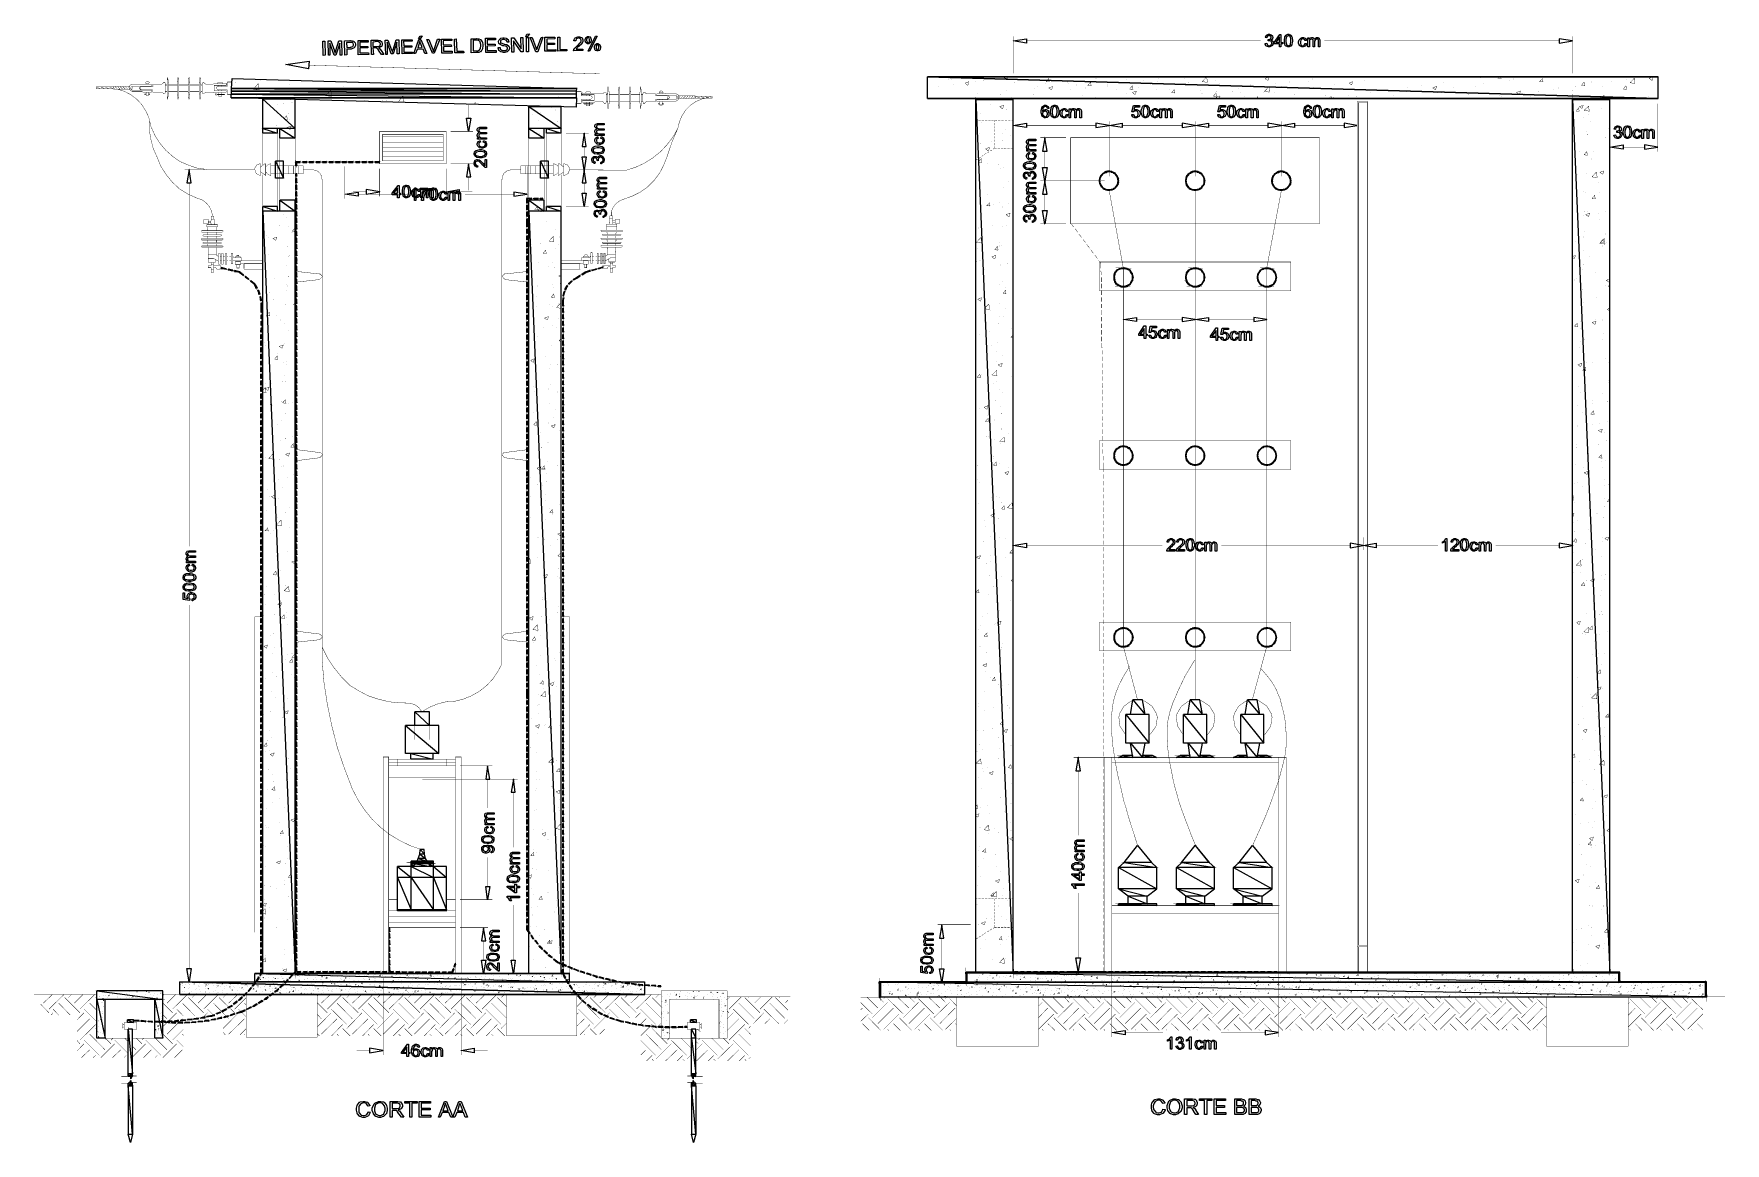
# Model space of a CAD drawing. Extents: x 219 to 1226, y 175 to 465.
# Drawn here: x 583 to 774.9, y 338.7 to 464.6 of the extents above; entities that cross this region are included whole.
import ezdxf

# ---------------------------------------------------------------- set-up
doc = ezdxf.new("R2010")
doc.units = 0
doc.header["$MEASUREMENT"] = 0
for name, color, linetype in [('C00-00-00-BLACK', 7, 'Continuous'), ('C00-7E-FF', 150, 'Continuous'), ('C00-FF-00', 3, 'Continuous'), ('C62-64-65', 252, 'Continuous'), ('C93-95-97', 253, 'Continuous'), ('C95-49-00', 34, 'Continuous'), ('CFD-AF-16', 40, 'Continuous'), ('CFF-00-00', 1, 'Continuous'), ('CFF-7E-00', 30, 'Continuous')]:
    doc.layers.add(name, color=color, linetype=linetype)

msp = doc.modelspace()

# ---------------------------------------------------------------- linework, layer by layer
at = {"layer": 'C00-00-00-BLACK', "const_width": 0.0423}
for points in [[(594.13, 458.9), (594.07, 458.9), (593.88, 458.78), (593.79, 458.58), (593.79, 458.51), (593.79, 458.44), (593.88, 458.24), (594.08, 458.1), (594.13, 458.09)], [(596.3, 458.9), (595.32, 458.9), (595.28, 458.85), (594.13, 458.85)], [(595.11, 458.68), (596.3, 458.68), (596.3, 458.9)], [(596.08, 459.02), (596.08, 459.08), (595.89, 459.23), (595.83, 459.23), (595.77, 459.23), (595.62, 459.08), (595.62, 459.02)], [(595.62, 458.98), (596.04, 458.98)], [(596.47, 458.68), (596.47, 458.9), (597.48, 458.9), (597.53, 458.94), (597.61, 458.98), (597.65, 459.07), (597.7, 459.07), (597.7, 459.11), (597.74, 459.11), (597.78, 459.11), (597.82, 459.07), (597.87, 459.02), (597.87, 458.98), (597.87, 458.9), (597.87, 458), (597.87, 457.92), (597.87, 457.88), (597.82, 457.83), (597.78, 457.79), (597.74, 457.79), (597.7, 457.79), (597.7, 457.83), (597.65, 457.83), (597.61, 457.92), (597.53, 457.96), (597.48, 458), (596.47, 458), (596.47, 458.21)], [(598.08, 458.81), (598.12, 459.66)], [(598.12, 457.2), (598.12, 457.24), (598.08, 458.05), (598.08, 458.81)], [(598.16, 459.66), (598.2, 459.66)], [(598.16, 459.66), (598.25, 458.81), (598.25, 458.05), (598.16, 457.24), (598.16, 457.2)], [(599.26, 458.81), (599.31, 459.66)], [(599.31, 457.2), (599.31, 457.24), (599.26, 458.05), (599.26, 458.81)], [(599.35, 459.66), (599.39, 459.66)], [(599.39, 459.66), (599.43, 458.81), (599.43, 458.05), (599.39, 457.24), (599.39, 457.2)], [(600.49, 458.81), (600.54, 459.66)], [(600.54, 457.2), (600.54, 457.24), (600.49, 458.05), (600.49, 458.81)], [(600.58, 459.66), (600.62, 459.66)], [(600.62, 459.66), (600.66, 458.81), (600.66, 458.05), (600.62, 457.24), (600.62, 457.2)], [(601.73, 458.81), (601.77, 459.66)], [(601.77, 457.2), (601.77, 457.24), (601.73, 458.05), (601.73, 458.81)], [(601.81, 459.66), (601.85, 459.66)], [(601.81, 459.66), (601.85, 459.66), (601.9, 458.81), (601.9, 458.05), (601.85, 457.24), (601.81, 457.2)], [(602.06, 458.05), (602.06, 458.9), (602.06, 458.98), (602.06, 459.02), (602.11, 459.02), (602.11, 459.07), (602.15, 459.11), (602.19, 459.11), (602.23, 459.11), (602.28, 459.07), (602.28, 459.02), (602.36, 458.98), (602.4, 458.94), (602.49, 458.9), (603.29, 458.9), (603.38, 458.94), (604.78, 458.94)], [(604.78, 458.77), (603.42, 458.77), (603.42, 458.13), (604.78, 458.13)], [(604.39, 459.07), (604.35, 459.09), (603.89, 459.09), (603.84, 459.07)], [(603.84, 458.94), (603.84, 459.07)], [(604.35, 459.07), (604.35, 458.94), (603.84, 458.94)], [(603.93, 458.64), (603.93, 458.77), (604.31, 458.77), (604.31, 458.64)], [(604.78, 458.81), (604.8, 458.81), (604.86, 458.87), (604.86, 458.9), (604.86, 458.92), (604.8, 458.98), (604.78, 458.98)], [(604.78, 458.77), (604.82, 458.77), (604.82, 458.81), (604.82, 458.85), (604.82, 458.9), (604.82, 458.94), (604.78, 458.94)], [(604.91, 459.15), (604.91, 458.64)], [(605.41, 459.15), (604.91, 459.15)], [(605.41, 459.15), (605.41, 457.75)], [(605.46, 459.45), (605.5, 459.45)], [(605.84, 459.11), (605.88, 459.11)], [(607.87, 458.3), (608.42, 458.98)], [(608.55, 458.26), (608.42, 458.98)], [(608.68, 459.28), (608.72, 459.28)], [(611.95, 458.85), (611.99, 458.85)], [(628.87, 458.85), (628.91, 458.85)], [(684.38, 459.74), (767.26, 459.74)], [(767.26, 459.74), (767.26, 457.28), (684.38, 457.28), (684.38, 459.74)], [(686.72, 459.49), (686.76, 459.49)], [(687.14, 459.4), (687.18, 459.4)], [(687.27, 458.85), (687.31, 458.85)], [(688.63, 459.02), (689.09, 459.19)], [(688.63, 459.02), (688.96, 458.77), (689.09, 459.19)], [(689.77, 459.19), (689.81, 459.19)], [(690.7, 459.28), (690.74, 459.28)], [(693.08, 459.61), (693.21, 459.74)], [(693.08, 459.61), (693.5, 459.57)], [(693.46, 459.57), (693.42, 459.74)], [(694.22, 459.11), (694.27, 459.11)], [(697.74, 458.98), (697.78, 458.98)], [(697.83, 459.19), (698.17, 459.57)], [(697.83, 459.19), (698.21, 459.15)], [(698.21, 459.15), (698.13, 459.57)], [(699.87, 459.7), (699.91, 459.7)], [(700.2, 459.15), (700.25, 459.15)], [(700.33, 459.02), (700.37, 459.02)], [(701.26, 458.81), (701.31, 458.81)], [(702.58, 458.77), (702.92, 459.15)], [(702.58, 458.77), (702.96, 458.73)], [(702.96, 458.73), (702.88, 459.15)], [(703.43, 459.53), (703.47, 459.53)], [(703.55, 459.57), (703.6, 459.57)], [(704.19, 459.7), (704.23, 459.7)], [(704.74, 458.81), (704.78, 458.81)], [(706.95, 459.4), (706.99, 459.4)], [(708.9, 459.32), (708.94, 459.32)], [(709.62, 458.9), (709.66, 458.9)], [(710.47, 459.23), (710.51, 459.23)], [(710.55, 459.57), (710.59, 459.57)], [(713.48, 459.57), (713.52, 459.57)], [(713.65, 458.77), (713.69, 458.77)], [(714.03, 459.11), (714.07, 459.11)], [(715.56, 459.19), (716.07, 459.74)], [(715.56, 459.19), (716.15, 459.11)], [(716.15, 459.11), (716.07, 459.74)], [(717.08, 459.28), (717.13, 459.28)], [(717.55, 458.94), (717.59, 458.94)], [(720.48, 459.74), (720.52, 459.74)], [(721.07, 458.81), (721.11, 458.81)], [(722.68, 459.53), (723.15, 459.74)], [(722.68, 459.53), (723.02, 459.32)], [(723.02, 459.32), (723.15, 459.74)], [(723.83, 458.94), (723.87, 458.94)], [(725.48, 459.15), (725.52, 459.15)], [(727.6, 459.23), (727.64, 459.23)], [(728.02, 459.49), (728.07, 459.49)], [(730.57, 458.9), (730.61, 458.9)], [(732.22, 459.02), (732.65, 459.19)], [(732.22, 459.02), (732.52, 458.81)], [(732.52, 458.81), (732.65, 459.19)], [(733.92, 459.32), (733.96, 459.32)], [(742.96, 459.07), (743, 459.07)], [(747.11, 459.61), (747.15, 459.61)], [(747.45, 459.02), (747.49, 459.02)], [(749.1, 459.57), (749.23, 459.74)], [(749.1, 459.57), (749.48, 459.57)], [(749.48, 459.53), (749.44, 459.74)], [(750.46, 459.28), (750.5, 459.28)], [(750.84, 459.49), (750.88, 459.49)], [(753.85, 459.19), (754.19, 459.57)], [(753.85, 459.19), (754.24, 459.15)], [(754.24, 459.15), (754.15, 459.53)], [(758.6, 458.77), (758.9, 459.15)], [(758.6, 458.77), (758.99, 458.73)], [(758.99, 458.73), (758.9, 459.15)], [(759.75, 459.15), (759.79, 459.15)], [(762.04, 459.19), (762.08, 459.19)], [(763.73, 459.4), (763.78, 459.4)], [(764.12, 459.07), (764.63, 459.61)], [(764.63, 459.61), (764.67, 458.98), (764.12, 459.07)], [(764.29, 459.07), (764.33, 459.07)], [(766.7, 459.74), (766.28, 459.57), (766.62, 459.32)], [(766.62, 459.32), (766.75, 459.74)], [(590.02, 458.38), (590.02, 458.6)], [(591.97, 458.6), (590.02, 458.6)], [(591.97, 458.38), (590.02, 458.38)], [(590.49, 458.38), (590.06, 458.6)], [(590.99, 458.38), (590.57, 458.6)], [(591.46, 458.38), (591.04, 458.6)], [(591.97, 458.38), (591.54, 458.6)], [(593.83, 458.64), (591.97, 458.64)], [(591.97, 458.64), (591.97, 458.34)], [(592.18, 458.34), (591.97, 458.56)], [(593.79, 458.34), (591.97, 458.34)], [(592.44, 458.34), (592.18, 458.64)], [(592.73, 458.34), (592.48, 458.64)], [(593.03, 458.34), (592.73, 458.64)], [(593.33, 458.34), (593.03, 458.64)], [(593.62, 458.34), (593.33, 458.64)], [(593.96, 458.3), (593.62, 458.64)], [(594.17, 458.68), (594.12, 458.68), (593.96, 458.52), (593.96, 458.47), (593.96, 458.41), (594.14, 458.23), (594.17, 458.21)], [(594.05, 458.3), (594.06, 458.31), (594.13, 458.46), (594.13, 458.51), (594.13, 458.56), (594.06, 458.67), (594.05, 458.68)], [(595.11, 458.68), (594.13, 458.68)], [(594.13, 458.05), (595.28, 458.05), (595.32, 458), (596.3, 458), (596.3, 458.21), (595.11, 458.21)], [(594.13, 458.21), (595.11, 458.21)], [(594.9, 458.47), (594.94, 458.47)], [(595.15, 458.68), (595.1, 458.68), (594.94, 458.52), (594.94, 458.47), (594.94, 458.41), (595.12, 458.23), (595.15, 458.21)], [(595.15, 458.64), (595.15, 458.64), (595.11, 458.61), (595.11, 458.6)], [(595.11, 458.3), (595.11, 458.6)], [(595.11, 458.34), (595.11, 458.32), (595.15, 458.26), (595.15, 458.26)], [(595.15, 458.64), (596.42, 458.64)], [(596.42, 458.26), (595.15, 458.26)], [(595.7, 457.75), (595.49, 457.75)], [(595.53, 457.79), (595.7, 457.79)], [(595.7, 458.64), (595.7, 458.68), (595.96, 458.68), (595.96, 458.64)], [(595.96, 458.26), (595.96, 458.21), (595.7, 458.21), (595.7, 458.26)], [(595.96, 457.66), (595.96, 457.62), (595.7, 457.62)], [(595.96, 457.79), (596.08, 457.79)], [(596.13, 457.75), (595.96, 457.75)], [(596.13, 457.75), (596.13, 457.79), (596.08, 457.79)], [(596.42, 458.64), (596.44, 458.64), (596.51, 458.71), (596.51, 458.73)], [(596.47, 458.21), (596.47, 458.23), (596.42, 458.26), (596.42, 458.26)], [(598.16, 457.24), (598.2, 457.24)], [(599.35, 457.24), (599.39, 457.24)], [(600.58, 457.24), (600.62, 457.24)], [(601.81, 457.24), (601.85, 457.24)], [(604.78, 457.96), (603.38, 457.96), (603.29, 458), (602.49, 458), (602.4, 457.96), (602.36, 457.92), (602.28, 457.83), (602.23, 457.79), (602.19, 457.79), (602.15, 457.79), (602.11, 457.83), (602.06, 457.88), (602.06, 457.92), (602.06, 458), (602.06, 458.05)], [(603.93, 457.75), (603.8, 457.75), (603.68, 457.79), (603.59, 457.79), (603.55, 457.79), (603.55, 457.71), (603.63, 457.66), (603.93, 457.71)], [(603.8, 458.64), (603.77, 458.64), (603.68, 458.48), (603.68, 458.43), (603.69, 458.41), (603.84, 458.26), (603.89, 458.26)], [(603.8, 458.64), (603.77, 458.64), (603.68, 458.48), (603.68, 458.43), (603.69, 458.41), (603.84, 458.26), (603.89, 458.26)], [(603.8, 458.64), (604.91, 458.64)], [(603.8, 458.26), (604.91, 458.26)], [(604.31, 458.26), (604.31, 458.13), (603.93, 458.13), (603.93, 458.26)], [(603.93, 457.75), (604.31, 457.75)], [(603.93, 457.71), (604.31, 457.71)], [(604.31, 457.75), (604.65, 457.75)], [(604.31, 457.71), (604.57, 457.71)], [(604.78, 458), (604.8, 458), (604.86, 458.07), (604.86, 458.09), (604.86, 458.11), (604.8, 458.17), (604.78, 458.17)], [(604.91, 458.26), (604.91, 457.75)], [(605.41, 457.75), (604.91, 457.75)], [(607.87, 458.3), (608.55, 458.26)], [(608.25, 457.58), (608.3, 457.58)], [(608.94, 457.28), (608.94, 449.74)], [(611.65, 457.2), (611.78, 457.24), (611.78, 457.2)], [(612.07, 457.11), (612.12, 457.11)], [(612.62, 357.97), (612.62, 457.2)], [(613.09, 458.43), (613.13, 458.43)], [(614.36, 457.33), (614.4, 457.33)], [(616.1, 457.58), (616.65, 458.26)], [(616.1, 457.58), (616.78, 457.54)], [(616.78, 457.54), (616.65, 458.26)], [(617.12, 457.28), (617.16, 457.28)], [(618.1, 458.6), (618.14, 458.6)], [(620.47, 457.03), (620.51, 457.03)], [(622.51, 457.07), (622.55, 457.07)], [(622.93, 458), (622.97, 458)], [(622.97, 457.03), (623.01, 457.03)], [(624.2, 458.34), (624.24, 458.34)], [(624.29, 456.86), (624.84, 457.54)], [(624.97, 456.86), (624.84, 457.54)], [(627.3, 457.58), (627.34, 457.58)], [(629.21, 458.21), (629.25, 458.21)], [(630.31, 458.05), (630.35, 458.05)], [(634.55, 458.56), (634.59, 458.56)], [(636.42, 457.79), (636.46, 457.79)], [(642.52, 457.54), (642.57, 457.54)], [(644.56, 458.09), (644.56, 456.69)], [(644.56, 458.09), (645.07, 458.09)], [(645.07, 458.09), (645.07, 457.58)], [(646.17, 457.58), (645.07, 457.58)], [(646.17, 457.16), (645.07, 457.16)], [(645.07, 457.16), (645.07, 456.69)], [(645.2, 457.71), (645.15, 457.71), (645.15, 457.75), (645.11, 457.79), (645.15, 457.79), (645.15, 457.83), (645.15, 457.88), (645.2, 457.88)], [(645.24, 457.92), (645.22, 457.92), (645.15, 457.86), (645.15, 457.83), (645.15, 457.81), (645.22, 457.75), (645.24, 457.75)], [(645.24, 457.07), (645.22, 457.07), (645.15, 457.01), (645.15, 456.99), (645.15, 456.97), (645.22, 456.9), (645.24, 456.9)], [(647.91, 456.99), (647.91, 457.79), (647.91, 457.88), (647.91, 457.92), (647.87, 457.96), (647.83, 458), (647.78, 458), (647.74, 458), (647.7, 458), (647.65, 457.96), (647.61, 457.92), (647.57, 457.83), (647.48, 457.79), (646.68, 457.79), (646.6, 457.88), (645.2, 457.88)], [(645.2, 457.71), (646.55, 457.71), (646.55, 457.07), (645.2, 457.07)], [(645.2, 456.86), (646.6, 456.86), (646.68, 456.95), (647.48, 456.95), (647.57, 456.9), (647.61, 456.86), (647.65, 456.78), (647.7, 456.73), (647.74, 456.73), (647.78, 456.73), (647.83, 456.73), (647.87, 456.78), (647.91, 456.82), (647.91, 456.86), (647.91, 456.95), (647.91, 456.99)], [(645.58, 458), (645.58, 457.88), (646.13, 457.88)], [(646.13, 458), (646.08, 458.03), (645.66, 458.03), (645.62, 458)], [(646.04, 457.58), (646.04, 457.71), (645.66, 457.71), (645.66, 457.58)], [(645.66, 457.16), (645.66, 457.07), (646.04, 457.07), (646.04, 457.16)], [(646.13, 457.88), (646.13, 458)], [(646.13, 457.2), (646.18, 457.2), (646.33, 457.35), (646.34, 457.37), (646.34, 457.42), (646.21, 457.58), (646.17, 457.58)], [(646.13, 457.2), (646.18, 457.2), (646.33, 457.35), (646.34, 457.37), (646.34, 457.42), (646.21, 457.58), (646.17, 457.58)], [(648.12, 458.6), (648.08, 457.75), (648.08, 456.99), (648.12, 456.18), (648.12, 456.14)], [(648.17, 458.6), (648.21, 458.6)], [(648.25, 457.75), (648.21, 458.6)], [(648.21, 456.14), (648.21, 456.18), (648.25, 456.99), (648.25, 457.75)], [(649.35, 458.6), (649.31, 457.75), (649.31, 456.99), (649.35, 456.18), (649.35, 456.14)], [(649.48, 457.75), (649.44, 458.6), (649.4, 458.6)], [(649.4, 458.6), (649.44, 458.6)], [(649.4, 456.14), (649.44, 456.18), (649.48, 456.99), (649.48, 457.75)], [(650.58, 458.6), (650.54, 457.75), (650.54, 456.99), (650.58, 456.18), (650.58, 456.14)], [(650.63, 458.6), (650.67, 458.6)], [(650.71, 457.75), (650.67, 458.6)], [(650.67, 456.14), (650.67, 456.18), (650.71, 456.99), (650.71, 457.75)], [(651.81, 458.6), (651.73, 457.75), (651.73, 456.99), (651.81, 456.18), (651.81, 456.14)], [(651.81, 458.6), (651.85, 458.6)], [(651.9, 457.75), (651.85, 458.6)], [(651.85, 456.14), (651.85, 456.18), (651.9, 456.99), (651.9, 457.75)], [(653.51, 457.62), (653.51, 457.79), (652.49, 457.79), (652.45, 457.83), (652.36, 457.92), (652.32, 457.96), (652.28, 458), (652.24, 458), (652.19, 458), (652.15, 458), (652.11, 457.96), (652.11, 457.92), (652.11, 457.88), (652.07, 457.79), (652.07, 456.95), (652.11, 456.86), (652.11, 456.82), (652.11, 456.78), (652.15, 456.73), (652.19, 456.73), (652.24, 456.73), (652.28, 456.73), (652.32, 456.78), (652.36, 456.86), (652.45, 456.9), (652.49, 456.95), (653.51, 456.95), (653.51, 457.11)], [(653.51, 457.66), (653.51, 457.64), (653.55, 457.58), (653.55, 457.58)], [(653.55, 457.2), (653.54, 457.2), (653.51, 457.17), (653.51, 457.16)], [(654.82, 457.58), (653.55, 457.58)], [(653.55, 457.2), (654.82, 457.2)], [(653.68, 457.83), (654.65, 457.83), (654.65, 457.79), (655.84, 457.79)], [(654.86, 457.62), (653.68, 457.62), (653.68, 457.83)], [(655.84, 456.95), (654.65, 456.95), (653.68, 456.95), (653.68, 457.11), (654.86, 457.11)], [(654.4, 457.92), (654.4, 457.97), (654.21, 458.13), (654.14, 458.13), (654.09, 458.13), (653.93, 457.97), (653.93, 457.92)], [(654.36, 457.92), (653.93, 457.92)], [(654.27, 457.58), (654.27, 457.62), (654.02, 457.62), (654.02, 457.58)], [(654.02, 457.2), (654.02, 457.11), (654.27, 457.11), (654.27, 457.2)], [(654.91, 457.54), (654.91, 457.55), (654.84, 457.58), (654.82, 457.58)], [(654.82, 457.2), (654.84, 457.2), (654.91, 457.26), (654.91, 457.28)], [(654.86, 457.16), (654.9, 457.17), (655.08, 457.35), (655.08, 457.41), (655.08, 457.47), (654.92, 457.62), (654.86, 457.62)], [(654.86, 457.62), (655.84, 457.62)], [(654.86, 457.24), (654.86, 457.5)], [(655.84, 457.11), (654.86, 457.11)], [(655.08, 457.41), (655.12, 457.41)], [(655.84, 456.99), (655.88, 457), (656.07, 457.14), (656.18, 457.34), (656.18, 457.41), (656.18, 457.48), (656.07, 457.68), (655.9, 457.79), (655.84, 457.79)], [(655.84, 457.16), (655.87, 457.17), (656.05, 457.35), (656.05, 457.41), (656.05, 457.47), (655.89, 457.62), (655.84, 457.62)], [(655.97, 457.58), (655.95, 457.57), (655.88, 457.45), (655.88, 457.41), (655.88, 457.36), (655.96, 457.21), (655.97, 457.2)], [(656.01, 457.24), (656.35, 457.58)], [(656.14, 457.58), (658, 457.58)], [(656.18, 457.28), (658, 457.28)], [(656.35, 457.28), (656.65, 457.58)], [(656.65, 457.28), (656.94, 457.58)], [(656.94, 457.28), (657.2, 457.58)], [(657.24, 457.28), (657.49, 457.58)], [(657.54, 457.28), (657.79, 457.58)], [(657.79, 457.28), (658, 457.5)], [(658, 457.58), (658, 457.28)], [(658, 457.5), (659.95, 457.5)], [(658.09, 457.33), (658, 457.37)], [(658, 457.33), (659.95, 457.33)], [(658.56, 457.33), (658.13, 457.5)], [(659.06, 457.33), (658.64, 457.5)], [(659.53, 457.33), (659.15, 457.5)], [(659.95, 457.37), (659.62, 457.5)], [(659.95, 457.33), (659.95, 457.5)], [(685.61, 458.64), (685.66, 458.64)], [(686.63, 457.33), (686.67, 457.33)], [(689.86, 457.28), (689.86, 358.05)], [(690.02, 457.79), (690.07, 457.79)], [(692.23, 457.16), (692.27, 457.16)], [(692.61, 457.71), (692.66, 457.71)], [(693.37, 458.21), (693.42, 458.21)], [(693.88, 457.37), (693.93, 457.37)], [(694.1, 358.05), (694.1, 457.28)], [(696.39, 457.71), (696.43, 457.71)], [(696.47, 458.38), (696.51, 458.38)], [(696.81, 458.68), (696.85, 458.68)], [(698.13, 458.47), (698.59, 458.64)], [(698.13, 458.47), (698.47, 458.26)], [(698.47, 458.26), (698.59, 458.64)], [(700.58, 458.26), (700.63, 458.26)], [(701.9, 457.58), (701.94, 457.58)], [(702.24, 458.47), (702.28, 458.47)], [(703.47, 457.37), (703.51, 457.37)], [(704.83, 458.68), (704.87, 458.68)], [(705.76, 458.26), (705.8, 458.26)], [(706.91, 457.88), (706.95, 457.88)], [(707.33, 458.34), (707.63, 458.73)], [(707.33, 458.34), (707.71, 458.3)], [(707.71, 458.3), (707.63, 458.73)], [(707.63, 457.96), (708.09, 458.13)], [(707.63, 457.96), (707.96, 457.71)], [(707.96, 457.71), (708.09, 458.13)], [(708.35, 458.51), (708.39, 458.51)], [(710.3, 458.34), (710.34, 458.34)], [(711.32, 457.28), (711.36, 457.28)], [(711.87, 458.34), (711.91, 458.34)], [(712.08, 457.92), (712.37, 458.3)], [(712.08, 457.92), (712.46, 457.92)], [(712.46, 457.88), (712.37, 458.3)], [(715.39, 458.21), (715.43, 458.21)], [(715.51, 457.83), (715.56, 457.83)], [(716.83, 457.54), (717.13, 457.92)], [(716.83, 457.54), (717.21, 457.5)], [(717.17, 457.5), (717.13, 457.88)], [(717.13, 457.41), (717.59, 457.58)], [(717.13, 457.41), (717.34, 457.28)], [(717.17, 458.05), (717.21, 458.05)], [(717.51, 457.28), (717.59, 457.58)], [(718.95, 458.05), (718.99, 458.05)], [(719.67, 458.38), (719.71, 458.38)], [(719.88, 457.92), (719.93, 457.92)], [(720.39, 457.54), (720.43, 457.54)], [(721.71, 457.28), (721.88, 457.5)], [(721.88, 457.28), (721.88, 457.5)], [(722.47, 457.92), (722.51, 457.92)], [(722.6, 458.09), (723.19, 458)], [(722.64, 458.09), (723.15, 458.64)], [(723.19, 458), (723.15, 458.64)], [(723.74, 458.56), (723.78, 458.56)], [(723.74, 457.96), (723.78, 457.96)], [(724.59, 458.64), (724.63, 458.64)], [(725.99, 457.75), (726.03, 457.75)], [(727.18, 458.43), (727.22, 458.43)], [(728.15, 458.51), (728.19, 458.51)], [(729.55, 457.62), (729.59, 457.62)], [(729.93, 457.28), (730.19, 457.54)], [(730.23, 457.28), (730.19, 457.54)], [(730.44, 457.41), (730.49, 457.41)], [(731.67, 458.34), (731.71, 458.34)], [(732.1, 457.62), (732.14, 457.62)], [(733.07, 457.45), (733.11, 457.45)], [(733.16, 358.05), (733.16, 456.95)], [(733.16, 456.95), (734.3, 456.95)], [(734.3, 358.05), (734.3, 456.95)], [(734.6, 457.96), (734.64, 457.96)], [(735.19, 458.21), (735.23, 458.21)], [(736.59, 457.33), (736.63, 457.33)], [(737.27, 457.62), (737.31, 457.62)], [(738.71, 458.05), (738.76, 458.05)], [(738.8, 458.51), (738.84, 458.51)], [(738.88, 457.28), (738.92, 457.28)], [(740.45, 458.73), (740.49, 458.73)], [(740.66, 458.09), (740.71, 458.09)], [(741.72, 458.47), (742.19, 458.68)], [(741.72, 458.47), (742.02, 458.26)], [(742.02, 458.26), (742.19, 458.68)], [(742.27, 457.92), (742.32, 457.92)], [(742.74, 457.92), (742.79, 457.92)], [(744.01, 458.51), (744.06, 458.51)], [(745.8, 457.75), (745.84, 457.75)], [(746.6, 458.6), (746.64, 458.6)], [(749.32, 457.62), (749.36, 457.62)], [(749.53, 457.54), (749.57, 457.54)], [(750.76, 457.28), (750.8, 457.28)], [(751.22, 457.96), (751.69, 458.13)], [(751.22, 457.96), (751.56, 457.75)], [(751.56, 457.75), (751.69, 458.13)], [(752.07, 457.79), (752.12, 457.79)], [(752.84, 457.45), (752.88, 457.45)], [(753.73, 458.09), (753.77, 458.09)], [(754.11, 457.71), (754.15, 457.71)], [(755.38, 458.3), (755.42, 458.3)], [(755.93, 458.47), (755.98, 458.47)], [(756.4, 457.33), (756.44, 457.33)], [(757.54, 458.17), (757.59, 458.17)], [(757.59, 457.28), (757.59, 358.05)], [(757.88, 458.64), (757.93, 458.64)], [(758.09, 457.16), (758.22, 457.28)], [(759.66, 457.16), (759.75, 457.28)], [(760.72, 457.41), (761.19, 457.62)], [(760.72, 457.41), (760.94, 457.28)], [(760.94, 458.64), (760.98, 458.64)], [(761.06, 457.28), (761.19, 457.62)], [(761.19, 457.16), (761.28, 457.28)], [(761.83, 358.05), (761.83, 457.28)], [(763.35, 458.34), (763.65, 458.73)], [(763.35, 458.34), (763.73, 458.3)], [(763.73, 458.3), (763.65, 458.73)], [(766.15, 457.5), (766.2, 457.5)], [(610.59, 456.56), (610.63, 456.56)], [(611.31, 456.69), (611.35, 456.69)], [(611.35, 454.95), (611.65, 455.33)], [(611.35, 454.95), (611.73, 454.91), (611.65, 455.33)], [(611.86, 455.55), (611.9, 455.55)], [(611.99, 454.91), (612.03, 454.91)], [(612.24, 456.78), (612.29, 456.78)], [(632.94, 456.65), (633.06, 456.82)], [(633.11, 456.65), (633.06, 456.82)], [(639.13, 456.35), (639.13, 357.97)], [(639.56, 455.5), (639.6, 455.5)], [(640.4, 456.61), (640.44, 456.61)], [(640.44, 455.72), (640.49, 455.72)], [(641.13, 456.35), (641.13, 456.31), (640.87, 456.35)], [(641.72, 456.22), (641.76, 456.22)], [(642.1, 455.97), (642.14, 455.97)], [(642.82, 449.74), (642.82, 456.35)], [(644.56, 456.69), (645.07, 456.69)], [(645.66, 456.69), (645.32, 456.69)], [(645.66, 456.61), (645.41, 456.61)], [(646.04, 456.69), (645.66, 456.69)], [(646.04, 456.61), (645.66, 456.61)], [(648.17, 456.18), (648.21, 456.18)], [(649.4, 456.18), (649.44, 456.18)], [(650.63, 456.18), (650.67, 456.18)], [(651.81, 456.18), (651.85, 456.18)], [(654.02, 456.69), (653.89, 456.73), (653.85, 456.73), (653.85, 456.69), (653.85, 456.65), (654.02, 456.65)], [(654.02, 456.56), (654.02, 456.52), (654.27, 456.52), (654.27, 456.56)], [(654.44, 456.69), (654.27, 456.69)], [(654.27, 456.65), (654.48, 456.65)], [(689.94, 455.59), (689.98, 455.59)], [(690.36, 455.59), (690.41, 455.59)], [(691.51, 456.65), (691.55, 456.65)], [(692.57, 456.35), (693.04, 456.52)], [(692.57, 456.35), (692.91, 456.1)], [(692.91, 456.1), (693.04, 456.52)], [(693.29, 456.01), (693.33, 456.01)], [(733.28, 361.19), (733.28, 456.82)], [(733.28, 456.82), (734.3, 456.82)], [(757.97, 455.84), (758.31, 456.22)], [(757.97, 455.84), (758.35, 455.84)], [(758.35, 455.84), (758.26, 456.22)], [(758.35, 456.35), (758.82, 456.52)], [(758.35, 456.35), (758.65, 456.14)], [(758.65, 456.14), (758.82, 456.52)], [(758.82, 455.16), (758.86, 455.16)], [(758.9, 455.93), (759.45, 456.43)], [(758.9, 455.93), (759.49, 455.84)], [(759.24, 455.88), (759.28, 455.88)], [(759.37, 455.42), (759.41, 455.42)], [(759.49, 455.8), (759.41, 456.43)], [(760.89, 456.14), (760.94, 456.14)], [(608.94, 453.34), (610.63, 453.34)], [(610.5, 454.19), (610.55, 454.19)], [(610.63, 444.48), (610.63, 453.89), (610.89, 453.89), (610.89, 444.48)], [(612.16, 454.06), (612.2, 454.06)], [(640.19, 454.78), (640.23, 454.78)], [(640.36, 453.34), (640.4, 453.34)], [(641.13, 444.48), (641.13, 453.89), (640.87, 453.89), (640.87, 444.48)], [(641.13, 453.34), (642.82, 453.34)], [(642.35, 454.66), (642.4, 454.66)], [(689.86, 454.83), (690.02, 454.83)], [(689.86, 453.38), (689.9, 453.38)], [(690.15, 454.83), (690.41, 454.83)], [(690.24, 453.26), (690.28, 453.26)], [(690.49, 454.53), (690.53, 454.53)], [(690.53, 454.83), (690.79, 454.83)], [(690.92, 454.83), (691.17, 454.83)], [(691.3, 454.83), (691.55, 454.83)], [(691.64, 454.83), (691.89, 454.83)], [(692.02, 454.83), (692.27, 454.83)], [(692.02, 454.83), (692.02, 454.61)], [(692.02, 454.49), (692.02, 454.23)], [(692.02, 454.1), (692.02, 453.89)], [(692.02, 453.76), (692.02, 453.51)], [(692.02, 453.38), (692.02, 453.13)], [(692.02, 453), (692.02, 452.75)], [(692.14, 454.74), (692.19, 454.74)], [(692.4, 454.83), (692.66, 454.83)], [(692.78, 454.83), (693.04, 454.83)], [(692.87, 453.3), (692.91, 453.3)], [(693.16, 454.83), (693.42, 454.83)], [(693.21, 453.81), (693.25, 453.81)], [(693.54, 454.83), (693.8, 454.83)], [(693.76, 453.09), (693.8, 453.09)], [(693.93, 454.83), (694.1, 454.83)], [(694.01, 454.61), (694.1, 454.74)], [(694.01, 454.61), (694.1, 454.61)], [(759.16, 453.51), (759.2, 453.51)], [(759.28, 453.21), (759.33, 453.21)], [(759.58, 454.7), (759.62, 454.7)], [(761.66, 453.85), (761.7, 453.85)], [(610.89, 452.79), (612.62, 452.79)], [(639.13, 452.79), (640.87, 452.79)], [(640.11, 452.79), (640.15, 452.83)], [(640.15, 452.79), (640.11, 452.83)], [(640.4, 452.88), (640.44, 452.88)], [(690.41, 452.15), (690.45, 452.15)], [(690.96, 451.56), (691.43, 451.73)], [(690.96, 451.56), (691.3, 451.31)], [(691.38, 451.26), (691.17, 451.09)], [(691.3, 451.31), (691.43, 451.73)], [(691.68, 451.43), (691.47, 451.31)], [(691.59, 452.37), (691.64, 452.37)], [(692.02, 451.65), (691.81, 451.52)], [(692.02, 452.62), (692.02, 452.37)], [(692.02, 452.24), (692.02, 451.98)], [(692.02, 451.86), (692.02, 451.65), (692.23, 451.65)], [(692.36, 451.65), (692.61, 451.65)], [(692.74, 451.65), (692.99, 451.65)], [(692.91, 452.49), (692.95, 452.49)], [(693.12, 451.65), (693.33, 451.65)], [(693.12, 451.6), (693.16, 451.6)], [(693.46, 451.65), (693.71, 451.65)], [(693.84, 451.65), (694.1, 451.65)], [(758.31, 451.31), (758.35, 451.31)], [(758.9, 450.88), (759.2, 451.26)], [(759.28, 450.84), (759.2, 451.26)], [(759.92, 451.22), (759.96, 451.22)], [(761.32, 452.83), (761.36, 452.83)], [(761.83, 451.18), (761.87, 451.18)], [(608.04, 449.31), (608.03, 449.26), (608.18, 448.81), (608.21, 448.76), (608.25, 448.73), (608.6, 448.55), (608.72, 448.55)], [(608.72, 449.87), (608.63, 449.88), (608.27, 449.73), (608.05, 449.4), (608.04, 449.31)], [(608.68, 449.61), (608.68, 449.87)], [(608.68, 448.55), (608.68, 449.61)], [(609.32, 449.87), (609.17, 449.87), (608.75, 449.55), (608.72, 449.48)], [(609.27, 448.55), (609.27, 449.87)], [(609.87, 449.87), (609.79, 449.87), (609.54, 449.78), (609.34, 449.58), (609.32, 449.53)], [(609.87, 448.55), (609.87, 449.87)], [(609.87, 449.65), (613.51, 449.65), (613.51, 448.72), (609.87, 448.72)], [(611.86, 449.65), (611.86, 448.72)], [(612.41, 449.65), (612.41, 448.72)], [(612.96, 449.65), (612.96, 448.72)], [(641.89, 449.65), (638.24, 449.65), (638.24, 448.72), (641.89, 448.72)], [(638.79, 449.65), (638.79, 448.72)], [(639.34, 449.65), (639.34, 448.72)], [(639.89, 449.65), (639.89, 448.72)], [(641.89, 448.55), (641.89, 449.87)], [(642.48, 449.53), (642.46, 449.58), (642.25, 449.78), (641.98, 449.87), (641.89, 449.87)], [(643.07, 449.48), (643.04, 449.55), (642.62, 449.87), (642.48, 449.87)], [(642.48, 448.55), (642.48, 449.87)], [(643.75, 449.31), (643.74, 449.4), (643.53, 449.73), (643.16, 449.88), (643.07, 449.87)], [(643.07, 449.61), (643.07, 449.87)], [(643.07, 448.55), (643.07, 449.61)], [(643.07, 448.55), (643.2, 448.55), (643.55, 448.73), (643.58, 448.76), (643.62, 448.81), (643.75, 449.19), (643.75, 449.31)], [(690.11, 450.41), (689.9, 450.29)], [(690.41, 450.63), (690.19, 450.5)], [(690.19, 450.08), (690.49, 450.46)], [(690.19, 450.08), (690.57, 450.03)], [(690.53, 450.03), (690.49, 450.46)], [(690.74, 450.84), (690.53, 450.71)], [(691.04, 451.05), (690.83, 450.93)], [(691.17, 449.87), (691.21, 449.87)], [(692.44, 449.74), (692.49, 449.74)], [(692.61, 449.31), (692.66, 449.31)], [(693.04, 449.4), (693.08, 449.4)], [(758.9, 450.88), (759.28, 450.84)], [(759.2, 451.01), (759.24, 451.01)], [(759.71, 450.41), (759.75, 450.41)], [(608.72, 448.98), (608.75, 448.91), (609.25, 448.56), (609.32, 448.55)], [(608.94, 448.64), (608.94, 357.97), (612.62, 357.97)], [(609.32, 448.93), (609.34, 448.88), (609.54, 448.66), (609.79, 448.55), (609.87, 448.55)], [(641.89, 448.55), (641.98, 448.55), (642.25, 448.66), (642.46, 448.88), (642.48, 448.93)], [(642.48, 448.55), (642.55, 448.56), (643.04, 448.91), (643.07, 448.98)], [(642.82, 357.97), (642.82, 448.64)], [(690.32, 447.24), (690.36, 447.24)], [(693.59, 447.83), (693.63, 447.83)], [(758.18, 448.64), (758.22, 448.64)], [(759.11, 448.81), (759.16, 448.81)], [(759.79, 448.38), (760.3, 448.93)], [(759.79, 448.38), (760.39, 448.3)], [(760.39, 448.3), (760.3, 448.89)], [(760.51, 447.79), (760.55, 447.79)], [(760.68, 448.89), (761.15, 449.06)], [(760.68, 448.89), (761.02, 448.68)], [(761.02, 448.68), (761.15, 449.06)], [(761.06, 448.89), (761.11, 448.89)], [(610.89, 445.75), (612.62, 445.75)], [(639.13, 445.75), (640.87, 445.75)], [(640.36, 445.54), (640.4, 445.54)], [(691.09, 445.08), (691.43, 445.46)], [(691.13, 446.39), (691.17, 446.39)], [(691.47, 445.03), (691.38, 445.46)], [(692.53, 445.5), (692.57, 445.5)], [(692.99, 447.19), (693.04, 447.19)], [(693.5, 445.41), (693.54, 445.41)], [(758.77, 446.77), (758.82, 446.77)], [(759.03, 446.6), (759.07, 446.6)], [(759.79, 445.92), (760.13, 446.3)], [(759.79, 445.92), (760.22, 445.88)], [(760.17, 445.88), (760.09, 446.3)], [(760.6, 446.56), (760.64, 446.56)], [(603.04, 443.34), (603.08, 443.46)], [(603.08, 443.46), (603.08, 443.59), (603.42, 443.59), (603.42, 443.34)], [(608.94, 445.03), (610.63, 445.03)], [(610.63, 444.48), (610.89, 444.48)], [(611.27, 444.1), (611.31, 444.1)], [(611.6, 443.8), (611.65, 443.8)], [(611.9, 444.91), (611.95, 444.91)], [(639.81, 444.7), (640.15, 445.08)], [(639.81, 444.7), (640.23, 444.65)], [(640.19, 444.65), (640.11, 445.08)], [(640.19, 444.61), (640.66, 444.78)], [(640.19, 444.61), (640.53, 444.4)], [(640.4, 445.08), (640.44, 445.08)], [(640.53, 444.4), (640.66, 444.78)], [(640.87, 444.48), (641.13, 444.48)], [(641.13, 445.03), (642.82, 445.03)], [(642.27, 444.65), (642.31, 444.65)], [(642.74, 444.7), (642.78, 444.7)], [(648.63, 443.51), (648.63, 443.63), (648.29, 443.63), (648.29, 443.38)], [(648.67, 443.38), (648.63, 443.51)], [(691.09, 445.08), (691.51, 445.08)], [(691.85, 445.2), (691.89, 445.2)], [(692.87, 444.91), (692.91, 444.91)], [(692.91, 444.99), (692.95, 444.99)], [(693.29, 444.1), (693.76, 444.27)], [(693.29, 444.1), (693.63, 443.85)], [(693.63, 443.85), (693.76, 444.27)], [(758.86, 443.97), (758.9, 443.97)], [(758.94, 444.44), (758.99, 444.44)], [(759.07, 444.1), (759.54, 444.27)], [(759.07, 444.1), (759.41, 443.89)], [(759.24, 444.44), (759.28, 444.44)], [(759.41, 443.89), (759.54, 444.27)], [(760.51, 444.18), (760.55, 444.18)], [(760.64, 443.55), (760.68, 443.55)], [(761.32, 444.48), (761.36, 444.48)], [(602.02, 442.28), (602.02, 442.28), (601.98, 442.24), (601.98, 442.23), (601.98, 442.21), (602.02, 442.15), (602.02, 442.15)], [(602.02, 442.28), (604.35, 442.28)], [(604.35, 442.11), (602.02, 442.11)], [(602.19, 441.81), (602.19, 441.81), (602.15, 441.78), (602.15, 441.77), (602.15, 441.75), (602.19, 441.68), (602.19, 441.68)], [(602.19, 441.81), (604.18, 441.81)], [(604.18, 441.64), (602.19, 441.64)], [(602.7, 442.28), (602.66, 442.7)], [(602.7, 441.81), (602.7, 442.11)], [(602.7, 441.39), (602.7, 441.64)], [(603.04, 443.17), (603.08, 443.04)], [(603.42, 442.96), (603.08, 442.96), (603.08, 443.04)], [(603.42, 443.34), (603.46, 442.96)], [(603.72, 442.28), (603.72, 442.7)], [(603.72, 441.81), (603.72, 442.11)], [(603.72, 441.39), (603.72, 441.64)], [(604.18, 441.68), (604.2, 441.68), (604.27, 441.75), (604.27, 441.77), (604.27, 441.78), (604.2, 441.81), (604.18, 441.81)], [(604.35, 442.15), (604.37, 442.15), (604.44, 442.21), (604.44, 442.23), (604.44, 442.24), (604.37, 442.28), (604.35, 442.28)], [(609.32, 441.68), (609.36, 441.68)], [(609.53, 441.51), (609.57, 441.51)], [(610.08, 441.39), (610.55, 441.56)], [(610.42, 441.18), (610.55, 441.56)], [(610.84, 442.91), (610.89, 442.91)], [(611.82, 442.7), (611.86, 442.7)], [(612.24, 442.02), (612.29, 442.02)], [(612.29, 442.19), (612.58, 442.58)], [(612.29, 442.19), (612.62, 442.15)], [(612.62, 442.23), (612.58, 442.58)], [(641.13, 443.29), (641.17, 443.29)], [(641.42, 441.09), (641.93, 441.64)], [(641.93, 441.64), (641.97, 441.01), (641.42, 441.09)], [(642.19, 442.45), (642.23, 442.45)], [(642.65, 441.56), (642.69, 441.56)], [(647.36, 442.32), (647.36, 442.32), (647.32, 442.29), (647.32, 442.28), (647.32, 442.26), (647.36, 442.19), (647.36, 442.19)], [(649.69, 442.32), (647.36, 442.32)], [(647.36, 442.15), (649.69, 442.15)], [(647.53, 441.85), (647.53, 441.85), (647.48, 441.82), (647.48, 441.81), (647.48, 441.79), (647.53, 441.73), (647.53, 441.73)], [(649.52, 441.85), (647.53, 441.85)], [(647.53, 441.68), (649.52, 441.68)], [(648, 442.32), (648, 442.74)], [(648.04, 441.85), (648, 442.15)], [(648.04, 441.43), (648.04, 441.68)], [(648.29, 443.38), (648.25, 443)], [(648.29, 443), (648.63, 443), (648.63, 443.08)], [(648.67, 443.21), (648.63, 443.08)], [(649.01, 441.85), (649.05, 442.15)], [(649.01, 441.43), (649.01, 441.68)], [(649.05, 442.32), (649.05, 442.74)], [(649.52, 441.73), (649.54, 441.73), (649.61, 441.79), (649.61, 441.81), (649.61, 441.82), (649.54, 441.85), (649.52, 441.85)], [(649.69, 442.19), (649.71, 442.19), (649.78, 442.26), (649.78, 442.28), (649.78, 442.29), (649.71, 442.32), (649.69, 442.32)], [(689.94, 440.96), (690.45, 441.51)], [(690.45, 441.51), (690.53, 440.88), (689.94, 440.96)], [(690.11, 442.58), (690.15, 442.58)], [(691.76, 442.83), (691.81, 442.83)], [(692.82, 442.79), (692.87, 442.79)], [(693.37, 442.87), (693.42, 442.87)], [(758.77, 441.56), (758.82, 441.56)], [(758.9, 442.23), (758.94, 442.23)], [(761.28, 441.9), (761.32, 441.9)], [(602.02, 441.39), (602.02, 441.39), (601.98, 441.36), (601.98, 441.34), (601.98, 441.32), (602.02, 441.26), (602.02, 441.26)], [(602.02, 440.54), (602.02, 440.54), (601.98, 440.51), (601.98, 440.5), (601.98, 440.48), (602.02, 440.41), (602.02, 440.41)], [(602.02, 441.39), (604.35, 441.39)], [(604.35, 441.22), (602.02, 441.22)], [(602.02, 440.54), (604.35, 440.54)], [(604.35, 440.37), (602.02, 440.37)], [(602.19, 440.92), (602.19, 440.92), (602.15, 440.89), (602.15, 440.88), (602.15, 440.86), (602.19, 440.8), (602.19, 440.8)], [(602.19, 440.92), (604.18, 440.92)], [(604.18, 440.8), (602.19, 440.8)], [(602.7, 440.92), (602.7, 441.22)], [(602.7, 440.92), (602.7, 441.22)], [(602.7, 440.54), (602.7, 440.8)], [(602.74, 439.14), (602.74, 440.37)], [(603.68, 440.92), (603.68, 441.22)], [(603.68, 440.54), (603.68, 440.8)], [(603.68, 439.52), (603.68, 440.37)], [(603.72, 440.92), (603.72, 441.22)], [(604.18, 440.8), (604.2, 440.8), (604.27, 440.86), (604.27, 440.88), (604.27, 440.89), (604.2, 440.92), (604.18, 440.92)], [(604.35, 441.26), (604.37, 441.26), (604.44, 441.32), (604.44, 441.34), (604.44, 441.36), (604.37, 441.39), (604.35, 441.39)], [(604.35, 440.41), (604.37, 440.41), (604.44, 440.48), (604.44, 440.5), (604.44, 440.51), (604.37, 440.54), (604.35, 440.54)], [(609.53, 439.56), (609.57, 439.56)], [(610.08, 441.39), (610.42, 441.18)], [(611.73, 440.5), (611.78, 440.5)], [(639.39, 440.67), (639.43, 440.67)], [(640.49, 440.84), (640.53, 440.84)], [(640.74, 439.69), (641.04, 440.07)], [(640.74, 439.69), (641.13, 439.69)], [(641.13, 439.65), (641.04, 440.07)], [(642.1, 440.29), (642.14, 440.29)], [(642.44, 440.75), (642.48, 440.75)], [(647.36, 441.43), (647.36, 441.43), (647.32, 441.4), (647.32, 441.39), (647.32, 441.37), (647.36, 441.3), (647.36, 441.3)], [(647.36, 440.58), (647.36, 440.58), (647.32, 440.55), (647.32, 440.54), (647.32, 440.52), (647.36, 440.46), (647.36, 440.46)], [(649.69, 441.43), (647.36, 441.43)], [(647.36, 441.26), (649.69, 441.26)], [(649.69, 440.58), (647.36, 440.58)], [(647.36, 440.41), (649.69, 440.41)], [(647.53, 440.96), (647.53, 440.96), (647.48, 440.93), (647.48, 440.92), (647.48, 440.9), (647.53, 440.84), (647.53, 440.84)], [(649.52, 440.96), (647.53, 440.96)], [(647.53, 440.84), (649.52, 440.84)], [(647.78, 439.35), (648.08, 439.56)], [(648.04, 440.96), (648, 441.26)], [(648.04, 440.96), (648.04, 441.26)], [(648.04, 440.58), (648.04, 440.84)], [(648.08, 439.56), (648.04, 440.41)], [(648.08, 439.56), (648.97, 439.56)], [(648.97, 439.18), (649.01, 440.41)], [(649.01, 440.96), (649.01, 441.26)], [(649.01, 440.96), (649.05, 441.26)], [(649.01, 440.58), (649.01, 440.84)], [(649.52, 440.84), (649.54, 440.84), (649.61, 440.9), (649.61, 440.92), (649.61, 440.93), (649.54, 440.96), (649.52, 440.96)], [(649.69, 441.3), (649.71, 441.3), (649.78, 441.37), (649.78, 441.39), (649.78, 441.4), (649.71, 441.43), (649.69, 441.43)], [(649.69, 440.46), (649.71, 440.46), (649.78, 440.52), (649.78, 440.54), (649.78, 440.55), (649.71, 440.58), (649.69, 440.58)], [(690.02, 440.2), (690.07, 440.2)], [(692.02, 440.11), (692.31, 440.5)], [(692.02, 440.11), (692.4, 440.07)], [(692.4, 440.07), (692.31, 440.5)], [(692.53, 440.54), (692.57, 440.54)], [(692.57, 440.96), (692.61, 440.96)], [(692.74, 440.58), (692.78, 440.58)], [(757.93, 441.05), (757.97, 441.05)], [(758.82, 440.03), (758.86, 440.03)], [(760.68, 440.84), (761.19, 441.39)], [(760.68, 440.84), (761.28, 440.75)], [(760.72, 440.92), (761.06, 441.3)], [(760.72, 440.92), (761.11, 440.92)], [(761.11, 440.92), (761.02, 441.3)], [(761.02, 440.54), (761.06, 440.54)], [(761.28, 440.75), (761.19, 441.39)], [(761.45, 440.92), (761.49, 440.92)], [(603.68, 439.52), (602.74, 439.52)], [(603.34, 439.14), (602.74, 439.14)], [(602.74, 438.3), (602.74, 438.08)], [(603.08, 438.3), (602.74, 438.3)], [(602.74, 438.08), (603.08, 438.08)], [(602.78, 438.68), (602.78, 439.14)], [(603.55, 438.68), (602.78, 438.68)], [(603.08, 438.3), (603.08, 438.68), (603.34, 438.68), (603.34, 437.53), (603.08, 437.53), (603.08, 438.08)], [(603.34, 438.46), (603.08, 438.46)], [(603.34, 437.91), (603.08, 437.91)], [(603.93, 438.8), (603.34, 439.14)], [(604.18, 438.3), (603.34, 438.3)], [(603.59, 438.12), (603.34, 438.12)], [(603.55, 439.06), (603.55, 438.68)], [(603.72, 437.91), (603.59, 438.12)], [(603.93, 439.31), (603.68, 439.52)], [(604.18, 437.91), (603.72, 437.91)], [(604.27, 439.35), (604.1, 439.35)], [(604.27, 438.84), (604.1, 438.84)], [(604.18, 438.12), (604.18, 438.3)], [(604.18, 438.12), (604.18, 437.91)], [(604.69, 439.35), (604.44, 439.35)], [(604.69, 438.84), (604.44, 438.84)], [(604.99, 439.35), (604.86, 439.35)], [(604.99, 438.84), (604.86, 438.84)], [(605.37, 439.35), (605.16, 439.35)], [(605.37, 438.84), (605.16, 438.84)], [(605.75, 439.18), (605.54, 439.35)], [(605.54, 438.84), (607.11, 438.84)], [(606.56, 439.18), (605.75, 439.18)], [(608.89, 438.55), (606.43, 438.55)], [(606.56, 439.18), (606.56, 438.84)], [(606.81, 438.51), (606.81, 437.95)], [(608.94, 438.51), (606.81, 438.51)], [(608.94, 437.91), (606.81, 437.91)], [(607.07, 438.84), (608.89, 438.84)], [(608.89, 438.84), (608.89, 438.55)], [(611.65, 438.3), (611.69, 438.3)], [(611.86, 439.39), (611.9, 439.39)], [(611.95, 439.44), (611.99, 439.44)], [(612.71, 437.66), (615.38, 437.36)], [(639.09, 437.66), (636.42, 437.36)], [(640.19, 438.63), (640.23, 438.63)], [(641.34, 438.21), (641.38, 438.21)], [(641.84, 438.63), (641.89, 438.63)], [(642.02, 438.08), (642.06, 438.08)], [(642.82, 438.89), (642.82, 438.59)], [(644.69, 438.89), (642.82, 438.89)], [(642.82, 438.59), (645.28, 438.59)], [(642.86, 438.51), (644.98, 438.51)], [(642.86, 437.91), (644.98, 437.91)], [(646.17, 438.89), (644.64, 438.89)], [(644.94, 438.51), (644.94, 437.91)], [(645.15, 439.23), (646, 439.23)], [(645.15, 439.23), (645.15, 438.89)], [(646, 439.23), (646.17, 439.39)], [(646.34, 439.39), (646.55, 439.39)], [(646.34, 438.89), (646.55, 438.89)], [(646.72, 439.39), (646.89, 439.39)], [(646.72, 438.89), (646.89, 438.89)], [(647.02, 439.39), (647.27, 439.39)], [(647.02, 438.89), (647.27, 438.89)], [(647.44, 439.39), (647.65, 439.39)], [(647.44, 438.89), (647.65, 438.89)], [(647.53, 438.34), (648.38, 438.34)], [(647.53, 438.16), (647.53, 438.34)], [(647.53, 438.16), (647.53, 437.95)], [(647.53, 437.95), (648, 437.95)], [(647.78, 438.84), (648.38, 439.18)], [(648, 437.95), (648.12, 438.16)], [(648.12, 438.16), (648.38, 438.16)], [(648.21, 439.1), (648.21, 438.72)], [(648.21, 438.72), (648.93, 438.72)], [(648.38, 439.18), (648.97, 439.18)], [(648.67, 438.34), (648.67, 438.72), (648.38, 438.72), (648.38, 437.57), (648.67, 437.57), (648.67, 438.12)], [(648.38, 438.51), (648.67, 438.51)], [(648.38, 437.95), (648.67, 437.95)], [(648.67, 438.34), (648.97, 438.34)], [(648.97, 438.12), (648.67, 438.12)], [(648.93, 438.72), (648.93, 439.18)], [(648.97, 438.34), (648.97, 438.12)], [(689.94, 438.76), (689.98, 438.76)], [(690.32, 438.84), (690.36, 438.84)], [(690.79, 437.91), (690.83, 437.91)], [(691.68, 439.31), (692.14, 439.48)], [(691.68, 439.31), (692.02, 439.06)], [(692.02, 439.06), (692.14, 439.48)], [(692.06, 439.48), (692.1, 439.48)], [(692.66, 438.38), (692.7, 438.38)], [(693.46, 438.59), (693.5, 438.59)], [(757.59, 439.35), (757.93, 439.48)], [(757.59, 439.23), (757.8, 439.1)], [(757.8, 439.1), (757.93, 439.48)], [(758.73, 437.83), (758.77, 437.83)], [(758.77, 438.42), (758.82, 438.42)], [(759.54, 439.31), (759.58, 439.31)], [(610.2, 436.85), (610.25, 436.85)], [(611.56, 436.13), (611.6, 436.13)], [(611.78, 436), (611.82, 436)], [(611.86, 437.06), (611.9, 437.06)], [(612.71, 436.43), (615.38, 436.73)], [(615.72, 437.06), (615.71, 437.11), (615.46, 437.36), (615.38, 437.36)], [(615.38, 436.77), (615.42, 436.78), (615.71, 437.06), (615.72, 437.11)], [(636.42, 437.36), (636.34, 437.36), (636.13, 437.11), (636.12, 437.06)], [(636.12, 437.11), (636.13, 437.06), (636.39, 436.78), (636.42, 436.77)], [(639.09, 436.43), (636.42, 436.73)], [(640.11, 436), (640.15, 436)], [(641.76, 436.21), (641.8, 436.21)], [(641.93, 435.88), (641.97, 435.88)], [(642.52, 437.15), (642.82, 437.28)], [(642.52, 437.15), (642.82, 436.94)], [(642.69, 436.3), (642.74, 436.3)], [(690.74, 436.13), (690.79, 436.13)], [(692.57, 436.17), (692.61, 436.17)], [(692.82, 436.56), (692.87, 436.56)], [(693.25, 435.88), (693.29, 435.88)], [(757.8, 436.68), (757.84, 436.68)], [(758.01, 436.81), (758.05, 436.81)], [(760.17, 437.53), (760.22, 437.53)], [(761.28, 436.09), (761.32, 436.09)], [(761.4, 436.64), (761.83, 436.81)], [(761.4, 436.64), (761.74, 436.43)], [(761.57, 436.64), (761.62, 436.64)], [(761.66, 435.96), (761.83, 436.21)], [(761.66, 435.96), (761.83, 435.96)], [(761.74, 436.43), (761.83, 436.77)], [(609.65, 435.28), (609.7, 435.28)], [(610.12, 434.44), (610.16, 434.44)], [(611.52, 433.93), (611.56, 433.93)], [(611.56, 435.45), (611.6, 435.45)], [(612.41, 433.93), (612.62, 434.01)], [(612.41, 433.93), (612.62, 433.8)], [(640.02, 434.82), (640.06, 434.82)], [(641.42, 433.93), (641.46, 433.93)], [(641.67, 434.73), (641.97, 435.11)], [(641.67, 434.73), (642.06, 434.69)], [(642.02, 434.69), (641.97, 435.11)], [(642.27, 433.55), (642.78, 434.1)], [(642.52, 433.97), (642.57, 433.97)], [(642.82, 433.76), (642.78, 434.1)], [(690.07, 434.48), (690.53, 434.69)], [(690.07, 434.48), (690.41, 434.27)], [(690.41, 434.27), (690.53, 434.69)], [(690.83, 433.42), (691.34, 433.97)], [(691.43, 433.33), (691.34, 433.97)], [(692.49, 433.97), (692.53, 433.97)], [(692.95, 435.16), (693.25, 435.54)], [(692.95, 435.16), (693.33, 435.11)], [(693.29, 435.11), (693.25, 435.54)], [(758.65, 435.62), (758.69, 435.62)], [(758.86, 434.18), (758.9, 434.18)], [(760.26, 434.65), (760.3, 434.65)], [(609.32, 433.33), (609.36, 433.33)], [(609.36, 432.66), (609.7, 433.04)], [(609.36, 432.66), (609.74, 432.61)], [(609.74, 432.61), (609.65, 433.04)], [(610.46, 432.66), (610.5, 432.66)], [(610.89, 432.14), (610.93, 432.14)], [(640.02, 433.63), (640.06, 433.63)], [(640.91, 432.36), (641.38, 432.53)], [(640.91, 432.36), (641.25, 432.14)], [(641.25, 432.14), (641.38, 432.53)], [(641.84, 433.67), (641.89, 433.67)], [(642.27, 433.55), (642.82, 433.46)], [(642.44, 432.36), (642.48, 432.36)], [(690.83, 433.42), (691.43, 433.33)], [(691.51, 433.25), (691.55, 433.25)], [(692.57, 432.57), (692.61, 432.57)], [(692.99, 432.57), (693.04, 432.57)], [(693.16, 433.46), (693.21, 433.46)], [(758.48, 432.02), (758.52, 432.02)], [(758.56, 433.42), (758.6, 433.42)], [(759.79, 431.85), (760.26, 432.02)], [(760.13, 431.64), (760.26, 432.02)], [(760.17, 432.23), (760.22, 432.23)], [(761.02, 432.14), (761.06, 432.14)], [(761.53, 433.29), (761.83, 433.59)], [(761.53, 433.29), (761.83, 433.25)], [(611.44, 431.72), (611.48, 431.72)], [(611.82, 431), (611.86, 431)], [(640.15, 430.24), (640.19, 430.24)], [(640.79, 431.34), (640.83, 431.34)], [(641.8, 431.47), (641.84, 431.47)], [(642.23, 431.3), (642.27, 431.3)], [(642.57, 429.77), (642.82, 430.07)], [(690.28, 430.49), (690.32, 430.49)], [(690.87, 431.85), (690.92, 431.85)], [(691.43, 430.88), (691.47, 430.88)], [(692.4, 431.76), (692.44, 431.76)], [(693.84, 430.16), (694.1, 430.45)], [(693.84, 430.16), (694.1, 430.16)], [(693.93, 431.22), (693.97, 431.22)], [(694.01, 431.85), (694.1, 431.85)], [(694.01, 431.85), (694.1, 431.76)], [(757.8, 431.43), (758.14, 431.81)], [(757.8, 431.43), (758.22, 431.38)], [(758.18, 431.38), (758.09, 431.76)], [(758.48, 431.22), (758.52, 431.22)], [(758.73, 430.03), (758.77, 430.03)], [(759.79, 431.85), (760.13, 431.64)], [(761.11, 430.66), (761.15, 430.66)], [(609.15, 429.56), (609.19, 429.56)], [(609.19, 429.26), (609.23, 429.26)], [(610.29, 427.7), (610.59, 428.08)], [(610.59, 428.37), (610.63, 428.37)], [(610.63, 427.65), (610.59, 428.08)], [(610.8, 429.14), (611.27, 429.31)], [(610.8, 429.14), (611.14, 428.93)], [(611.14, 428.93), (611.27, 429.31)], [(611.35, 429.52), (611.39, 429.52)], [(641.72, 429.26), (641.76, 429.26)], [(642.57, 429.77), (642.82, 429.73)], [(691.68, 429.22), (691.72, 429.22)], [(692.19, 428.59), (692.23, 428.59)], [(692.31, 429.56), (692.36, 429.56)], [(692.82, 428.16), (692.87, 428.16)], [(758.39, 429.01), (758.43, 429.01)], [(758.43, 429.65), (758.48, 429.65)], [(758.94, 429.9), (758.99, 429.9)], [(760.94, 429.94), (760.98, 429.94)], [(761.78, 429.48), (761.83, 429.48)], [(610.29, 427.7), (610.67, 427.65)], [(611.27, 427.32), (611.31, 427.32)], [(611.56, 427.06), (611.6, 427.06)], [(611.6, 427.48), (611.65, 427.48)], [(639.34, 427.57), (639.77, 427.74)], [(639.34, 427.57), (639.64, 427.32)], [(639.64, 427.32), (639.77, 427.74)], [(640.96, 427.95), (641, 427.95)], [(641.46, 426.68), (641.51, 426.68)], [(641.63, 427.06), (641.67, 427.06)], [(642.35, 427.06), (642.4, 427.06)], [(642.69, 427.95), (642.74, 427.95)], [(691.72, 425.91), (692.23, 426.42)], [(692.23, 427.4), (692.27, 427.4)], [(692.27, 425.79), (692.23, 426.42)], [(692.4, 427.06), (692.87, 427.23)], [(692.4, 427.06), (692.74, 426.81)], [(692.74, 426.81), (692.87, 427.23)], [(758.18, 427.06), (758.65, 427.23)], [(758.18, 427.06), (758.52, 426.85)], [(758.31, 426.81), (758.35, 426.81)], [(758.52, 426.85), (758.65, 427.23)], [(758.73, 426.42), (759.07, 426.81)], [(758.73, 426.42), (759.11, 426.38)], [(759.11, 426.38), (759.03, 426.81)], [(759.2, 427.36), (759.24, 427.36)], [(759.79, 427.27), (759.83, 427.27)], [(761.28, 427.74), (761.32, 427.74)], [(761.7, 427.27), (761.74, 427.27)], [(608.94, 424.18), (609.23, 424.47)], [(609.19, 424.35), (609.65, 424.52)], [(609.19, 424.35), (609.53, 424.14)], [(609.32, 423.88), (609.23, 424.47)], [(609.27, 424.94), (609.32, 424.94)], [(609.53, 424.14), (609.65, 424.52)], [(609.87, 424.9), (609.91, 424.9)], [(611.18, 425.11), (611.22, 425.11)], [(611.39, 425.79), (611.44, 425.79)], [(611.52, 425.11), (611.56, 425.11)], [(639.13, 425.15), (639.18, 425.15)], [(639.64, 424.56), (639.68, 424.56)], [(641.38, 424.31), (641.42, 424.31)], [(641.55, 424.86), (641.59, 424.86)], [(690.02, 425.62), (690.32, 426)], [(690.02, 425.62), (690.41, 425.58)], [(690.41, 425.58), (690.32, 426)], [(690.41, 425.83), (690.45, 425.83)], [(690.45, 426), (690.49, 426)], [(691.68, 425.91), (692.27, 425.83)], [(691.81, 424.98), (691.85, 424.98)], [(692.19, 425.2), (692.23, 425.2)], [(692.53, 424.22), (692.57, 424.22)], [(693.93, 425.7), (693.97, 425.7)], [(758.22, 424.6), (758.26, 424.6)], [(761.62, 425.28), (761.66, 425.28)], [(761.66, 425.07), (761.7, 425.07)], [(608.94, 423.92), (609.32, 423.88)], [(609.78, 422.53), (609.82, 422.53)], [(610.08, 422.4), (610.12, 422.4)], [(611.1, 422.91), (611.14, 422.91)], [(611.18, 422.74), (611.52, 423.12)], [(611.18, 422.74), (611.6, 422.69)], [(611.56, 422.69), (611.48, 423.08)], [(611.82, 422.65), (611.86, 422.65)], [(612.29, 422.82), (612.33, 422.82)], [(639.72, 424.05), (639.77, 424.05)], [(641.46, 422.65), (641.51, 422.65)], [(642.4, 423.97), (642.44, 423.97)], [(690.79, 422.23), (691.26, 422.44)], [(691.13, 422.01), (691.26, 422.44)], [(692.1, 422.99), (692.14, 422.99)], [(692.61, 422.36), (692.66, 422.36)], [(692.87, 423.92), (692.91, 423.92)], [(758.18, 422.4), (758.22, 422.4)], [(758.48, 423.92), (758.52, 423.92)], [(759.87, 423.03), (759.92, 423.03)], [(759.87, 422.69), (759.92, 422.69)], [(760.98, 423.8), (761.02, 423.8)], [(761.53, 422.91), (761.57, 422.91)], [(761.57, 422.86), (761.62, 422.86)], [(611.01, 420.7), (611.05, 420.7)], [(611.48, 421.51), (611.52, 421.51)], [(639.64, 421.68), (639.68, 421.68)], [(639.68, 420.24), (639.98, 420.62)], [(640.02, 420.19), (639.98, 420.62)], [(640.15, 421.89), (640.19, 421.89)], [(641.38, 420.45), (641.42, 420.45)], [(641.89, 421.04), (641.93, 421.04)], [(642.14, 422.01), (642.19, 422.01)], [(690.28, 422.1), (690.32, 422.1)], [(690.79, 422.23), (691.13, 422.01)], [(690.96, 420.62), (691.26, 421)], [(690.96, 420.62), (691.34, 420.62)], [(691.13, 421.34), (691.17, 421.34)], [(691.3, 420.62), (691.26, 421)], [(692.02, 420.79), (692.06, 420.79)], [(692.78, 421.55), (692.82, 421.55)], [(758.73, 421.68), (758.77, 421.68)], [(759.66, 421.46), (759.96, 421.85)], [(759.66, 421.46), (760.05, 421.42)], [(760.05, 421.42), (759.96, 421.85)], [(760.68, 420.41), (760.72, 420.41)], [(761.49, 420.66), (761.53, 420.66)], [(610.55, 420.24), (610.59, 420.24)], [(610.93, 418.5), (610.97, 418.5)], [(611.52, 418.71), (611.56, 418.71)], [(612.33, 418.88), (612.37, 418.88)], [(639.68, 420.24), (640.06, 420.19)], [(639.72, 420.32), (639.77, 420.32)], [(640.4, 419.39), (640.44, 419.39)], [(641.67, 420.11), (642.14, 420.28)], [(641.67, 420.11), (641.97, 419.9)], [(641.97, 419.9), (642.14, 420.28)], [(642.65, 419.56), (642.69, 419.56)], [(691.04, 418.92), (691.09, 418.92)], [(691.34, 418.96), (691.38, 418.96)], [(691.93, 418.58), (691.97, 418.58)], [(692.57, 418.37), (693.08, 418.88)], [(692.78, 419.77), (692.82, 419.77)], [(693.16, 418.29), (693.08, 418.88)], [(693.54, 419.26), (693.59, 419.26)], [(758.09, 420.19), (758.14, 420.19)], [(758.14, 420.07), (758.18, 420.07)], [(759.79, 420.28), (759.83, 420.28)], [(760.51, 419.6), (760.98, 419.77)], [(760.51, 419.6), (760.85, 419.39)], [(760.85, 419.39), (760.98, 419.77)], [(761.23, 419.34), (761.28, 419.34)], [(761.4, 418.46), (761.45, 418.46)], [(609.27, 416.59), (609.32, 416.59)], [(609.61, 416.42), (610.12, 416.97)], [(610.2, 416.34), (610.12, 416.97)], [(611.52, 416.89), (611.99, 417.06)], [(611.52, 416.89), (611.86, 416.68)], [(611.86, 416.68), (611.99, 417.06)], [(612.12, 417.73), (612.41, 418.12)], [(612.12, 417.73), (612.5, 417.69)], [(612.5, 417.69), (612.41, 418.12)], [(612.71, 417.44), (615.38, 417.1)], [(615.72, 416.84), (615.71, 416.89), (615.46, 417.14), (615.38, 417.14)], [(615.38, 416.55), (615.46, 416.55), (615.71, 416.8), (615.72, 416.84)], [(636.42, 417.14), (636.34, 417.14), (636.13, 416.89), (636.12, 416.84)], [(636.12, 416.84), (636.13, 416.8), (636.34, 416.55), (636.42, 416.55)], [(639.09, 417.44), (636.42, 417.1)], [(640.57, 417.69), (640.62, 417.69)], [(641.29, 418.24), (641.34, 418.24)], [(691.81, 416.63), (691.85, 416.63)], [(692.57, 418.37), (693.16, 418.29)], [(692.7, 418.08), (692.74, 418.08)], [(758.01, 417.99), (758.05, 417.99)], [(758.05, 417.69), (758.09, 417.69)], [(759.41, 417.01), (759.45, 417.01)], [(760.55, 418.03), (760.6, 418.03)], [(760.55, 416.51), (760.89, 416.89)], [(760.94, 416.46), (760.85, 416.84)], [(609.61, 416.42), (610.2, 416.34)], [(610.84, 416.3), (610.89, 416.3)], [(611.01, 415.49), (611.05, 415.49)], [(611.22, 415.57), (611.27, 415.57)], [(612.41, 414.6), (612.45, 414.6)], [(612.71, 416.17), (615.38, 416.51)], [(639.09, 416.17), (636.42, 416.51)], [(640.06, 415.32), (640.53, 415.49)], [(640.06, 415.32), (640.36, 415.06)], [(640.36, 415.06), (640.53, 415.49)], [(640.57, 415.23), (640.91, 415.61)], [(640.57, 415.23), (641, 415.23)], [(640.96, 415.23), (640.87, 415.61)], [(641.13, 414.73), (641.17, 414.73)], [(641.21, 416.04), (641.25, 416.04)], [(642.4, 415.61), (642.44, 415.61)], [(642.78, 414.94), (642.82, 414.94)], [(690.02, 415.61), (690.07, 415.61)], [(691.85, 416.38), (691.89, 416.38)], [(691.85, 415.66), (692.19, 416.04)], [(691.85, 415.66), (692.27, 415.61)], [(692.23, 415.61), (692.14, 416.04)], [(692.53, 415.83), (692.57, 415.83)], [(693.16, 414.81), (693.63, 414.98)], [(693.16, 414.81), (693.46, 414.56)], [(693.46, 414.56), (693.59, 414.98)], [(693.54, 415.44), (693.59, 415.44)], [(757.93, 415.78), (757.97, 415.78)], [(758.82, 415.4), (758.86, 415.4)], [(758.9, 414.81), (759.37, 414.98)], [(758.9, 414.81), (759.24, 414.6)], [(759.24, 414.6), (759.37, 414.98)], [(760.55, 416.51), (760.98, 416.46)], [(760.81, 416.13), (760.85, 416.13)], [(760.98, 415.4), (761.02, 415.4)], [(761.32, 416.25), (761.36, 416.25)], [(609.49, 412.95), (609.53, 412.95)], [(610.76, 414.09), (610.8, 414.09)], [(611.14, 413.16), (611.18, 413.16)], [(611.78, 414.26), (611.82, 414.26)], [(639.26, 414.3), (639.3, 414.3)], [(640.11, 413.49), (640.15, 413.49)], [(640.66, 413.41), (640.7, 413.41)], [(641.13, 413.83), (641.17, 413.83)], [(642.82, 414.18), (642.86, 414.18)], [(690.07, 414.05), (690.11, 414.05)], [(690.24, 413.75), (690.28, 413.75)], [(691.76, 414.18), (691.81, 414.18)], [(757.84, 413.62), (757.88, 413.62)], [(758.09, 413.66), (758.14, 413.66)], [(758.69, 413.28), (758.73, 413.28)], [(761.23, 414.09), (761.28, 414.09)], [(761.23, 413.37), (761.28, 413.37)], [(761.62, 413.49), (761.66, 413.49)], [(609.7, 412.14), (609.74, 412.14)], [(609.91, 412.1), (610.38, 412.27)], [(609.91, 412.1), (610.25, 411.89)], [(610.25, 411.89), (610.38, 412.27)], [(610.72, 411.89), (610.76, 411.89)], [(611.9, 410.91), (611.95, 410.91)], [(639.34, 412.14), (639.39, 412.14)], [(641.04, 412.35), (641.08, 412.35)], [(641.04, 411.67), (641.08, 411.67)], [(641.51, 410.78), (641.55, 410.78)], [(642.65, 411.16), (642.69, 411.16)], [(690.11, 411.33), (690.15, 411.33)], [(691.68, 411.97), (691.72, 411.97)], [(692.23, 412.06), (692.27, 412.06)], [(692.53, 411.97), (692.57, 411.97)], [(692.78, 411.42), (692.82, 411.42)], [(692.78, 410.7), (693.08, 411.08)], [(693.16, 410.66), (693.08, 411.08)], [(693.46, 410.83), (693.97, 411.38)], [(693.46, 410.83), (694.05, 410.74)], [(693.63, 411.21), (693.67, 411.21)], [(694.05, 410.74), (693.97, 411.38)], [(757.59, 412.27), (757.63, 412.31)], [(757.59, 411.71), (757.71, 411.71)], [(757.71, 411.71), (757.63, 412.31)], [(757.76, 411.42), (757.8, 411.42)], [(761.15, 411.89), (761.19, 411.89)], [(761.19, 410.95), (761.23, 410.95)], [(761.23, 410.99), (761.28, 410.99)], [(761.49, 411.5), (761.83, 411.89)], [(761.49, 411.5), (761.83, 411.5)], [(761.83, 411.59), (761.78, 411.89)], [(609.4, 410.57), (609.44, 410.57)], [(610.5, 408.88), (611.01, 409.43)], [(610.5, 408.88), (611.05, 408.79)], [(610.63, 409.68), (610.67, 409.68)], [(611.05, 408.79), (611.01, 409.43)], [(611.52, 410.32), (611.56, 410.32)], [(639.26, 409.72), (639.3, 409.72)], [(641, 409.47), (641.04, 409.47)], [(641.51, 410.28), (641.8, 410.66)], [(641.51, 410.28), (641.89, 410.23)], [(641.89, 410.23), (641.8, 410.66)], [(641.8, 410.06), (641.84, 410.06)], [(690.79, 409.38), (690.83, 409.38)], [(691.55, 409.98), (692.02, 410.19)], [(691.55, 409.98), (691.85, 409.76)], [(691.59, 409.76), (691.64, 409.76)], [(691.85, 409.76), (692.02, 410.19)], [(692.44, 409.59), (692.49, 409.59)], [(692.78, 410.7), (693.16, 410.66)], [(757.59, 410.11), (757.76, 410.19)], [(757.59, 409.85), (757.63, 409.81)], [(757.63, 409.81), (757.76, 410.19)], [(757.67, 409.21), (757.71, 409.21)], [(758.18, 409.38), (758.22, 409.38)], [(759.49, 410.74), (759.54, 410.74)], [(760.34, 410.15), (760.39, 410.15)], [(761.06, 409.68), (761.11, 409.68)], [(761.74, 409.26), (761.78, 409.26)], [(609.19, 408.2), (609.53, 408.58)], [(609.19, 408.2), (609.61, 408.2)], [(609.23, 408.2), (609.27, 408.2)], [(609.57, 408.16), (609.49, 408.58)], [(609.82, 407.86), (609.87, 407.86)], [(610.16, 408.28), (610.2, 408.28)], [(610.55, 407.52), (610.59, 407.52)], [(611.95, 408.62), (611.99, 408.62)], [(640.06, 407.48), (640.11, 407.48)], [(640.19, 407.43), (640.23, 407.43)], [(640.91, 407.26), (640.96, 407.26)], [(642.35, 407.22), (642.4, 407.22)], [(642.4, 407.86), (642.82, 408.03)], [(642.4, 407.86), (642.74, 407.64)], [(642.74, 407.64), (642.82, 407.94)], [(690.7, 406.97), (690.74, 406.97)], [(690.92, 408.71), (690.96, 408.71)], [(691.51, 407.56), (691.55, 407.56)], [(692.49, 407.48), (692.53, 407.48)], [(693.21, 407.31), (693.25, 407.31)], [(757.59, 407.01), (757.63, 407.01)], [(757.67, 406.97), (757.97, 407.35)], [(757.67, 406.97), (758.05, 406.93)], [(757.76, 408.16), (757.8, 408.16)], [(758.05, 406.93), (757.97, 407.35)], [(759.41, 408.37), (759.45, 408.37)], [(760.94, 407.05), (760.98, 407.05)], [(760.98, 407.48), (761.02, 407.48)], [(761.23, 407.35), (761.7, 407.52)], [(761.23, 407.35), (761.57, 407.14)], [(761.57, 407.14), (761.7, 407.52)], [(610.46, 405.36), (610.5, 405.36)], [(610.63, 405.31), (610.67, 405.31)], [(611.78, 405.91), (611.82, 405.91)], [(612.62, 406.25), (612.67, 406.25)], [(639.13, 404.98), (639.26, 405.1)], [(639.3, 404.47), (639.26, 405.1)], [(640.11, 405.19), (640.15, 405.19)], [(640.83, 405.1), (640.87, 405.1)], [(641.59, 406.55), (641.63, 406.55)], [(642.44, 405.36), (642.74, 405.7)], [(642.44, 405.36), (642.82, 405.31)], [(642.48, 405.4), (642.52, 405.4)], [(642.78, 405.31), (642.74, 405.7)], [(689.94, 405.23), (690.41, 405.4)], [(689.94, 405.23), (690.24, 405.02)], [(690.24, 405.02), (690.41, 405.4)], [(690.24, 405.4), (690.28, 405.4)], [(691.47, 405.4), (691.51, 405.4)], [(693.16, 405.23), (693.21, 405.23)], [(693.71, 405.7), (694.01, 406.08)], [(693.71, 405.7), (694.1, 405.7)], [(694.05, 405.7), (694.01, 406.08)], [(694.1, 406.04), (694.14, 406.04)], [(757.67, 405.74), (757.71, 405.74)], [(759.03, 406.76), (759.07, 406.76)], [(760.22, 406.08), (760.26, 406.08)], [(760.89, 405.31), (760.94, 405.31)], [(610.12, 403.28), (610.46, 403.66)], [(610.12, 403.28), (610.5, 403.24)], [(610.38, 403.15), (610.42, 403.15)], [(610.5, 403.24), (610.42, 403.66)], [(610.89, 403.66), (610.93, 403.66)], [(612.24, 404.68), (612.62, 404.81)], [(612.24, 404.68), (612.58, 404.47)], [(612.54, 403.87), (612.58, 403.87)], [(612.58, 404.47), (612.62, 404.59)], [(639.13, 404.51), (639.3, 404.47)], [(640.79, 403.11), (641.25, 403.28)], [(640.79, 403.11), (641.13, 402.86)], [(641.13, 402.86), (641.25, 403.28)], [(642.44, 403.96), (642.48, 403.96)], [(691.04, 404.51), (691.09, 404.51)], [(691.38, 403.2), (691.43, 403.2)], [(691.47, 404.76), (691.51, 404.76)], [(757.71, 403.45), (757.76, 403.45)], [(758.01, 404.3), (758.52, 404.85)], [(758.01, 404.3), (758.56, 404.21)], [(758.43, 403.49), (758.48, 403.49)], [(758.56, 404.21), (758.52, 404.85)], [(758.69, 404.98), (758.73, 404.98)], [(760.85, 403.11), (760.89, 403.11)], [(761.28, 403.28), (761.32, 403.28)], [(609.36, 401.92), (609.4, 401.92)], [(610.8, 401.29), (610.84, 401.29)], [(611.35, 401.41), (611.86, 401.92)], [(611.35, 401.41), (611.95, 401.33)], [(611.52, 402.01), (611.56, 402.01)], [(611.95, 401.29), (611.86, 401.92)], [(640.74, 402.9), (640.79, 402.9)], [(640.74, 402.81), (640.79, 402.81)], [(642.4, 403.07), (642.44, 403.07)], [(642.61, 402.86), (642.65, 402.86)], [(689.86, 401.2), (690.19, 401.58)], [(689.86, 401.2), (690.28, 401.16)], [(690.24, 401.16), (690.15, 401.58)], [(691.85, 401.88), (691.89, 401.88)], [(692.74, 403.07), (692.78, 403.07)], [(693.88, 402.6), (694.1, 402.69)], [(693.88, 402.69), (693.93, 402.69)], [(693.88, 402.56), (694.1, 402.43)], [(758.56, 402.01), (758.9, 402.39)], [(758.56, 402.01), (758.99, 402.01)], [(758.94, 401.97), (758.86, 402.39)], [(759.11, 402.56), (759.16, 402.56)], [(759.62, 402.6), (760.09, 402.77)], [(759.62, 402.6), (759.96, 402.39)], [(759.96, 402.39), (760.09, 402.77)], [(760.89, 401.46), (760.94, 401.46)], [(761.19, 402.64), (761.23, 402.64)], [(609.1, 401.03), (609.15, 401.03)], [(609.23, 399.89), (609.27, 399.89)], [(610.29, 400.95), (610.34, 400.95)], [(610.63, 399.89), (611.1, 400.06)], [(610.63, 399.89), (610.97, 399.68)], [(610.76, 401.03), (610.8, 401.03)], [(610.97, 399.68), (611.1, 400.06)], [(640.66, 400.69), (640.7, 400.69)], [(640.66, 400.44), (640.7, 400.44)], [(641.13, 400.57), (641.17, 400.57)], [(642.52, 399.68), (642.57, 399.68)], [(691.3, 400.99), (691.34, 400.99)], [(692.14, 400.1), (692.19, 400.1)], [(693.8, 400.31), (693.84, 400.31)], [(759.96, 399.93), (760, 399.93)], [(760.77, 400.91), (760.81, 400.91)], [(608.98, 398.45), (608.04, 398.45), (608.04, 362.67)], [(609.02, 398.66), (609.06, 398.66)], [(610.2, 398.74), (610.25, 398.74)], [(611.05, 398.32), (611.35, 398.7)], [(611.05, 398.32), (611.44, 398.28)], [(611.39, 398.28), (611.35, 398.7)], [(611.56, 399), (611.6, 399)], [(611.56, 398.41), (611.6, 398.41)], [(611.78, 397.56), (611.82, 397.56)], [(639.18, 398.32), (639.64, 398.49)], [(639.18, 398.32), (639.51, 398.07)], [(639.51, 398.07), (639.64, 398.49)], [(639.6, 397.01), (640.11, 397.56)], [(640.19, 396.92), (640.11, 397.56)], [(640.57, 398.49), (640.62, 398.49)], [(641.42, 398.15), (641.46, 398.15)], [(642.35, 398.91), (642.4, 398.91)], [(642.82, 398.45), (643.75, 398.45), (643.75, 357.97)], [(690.41, 397.47), (690.45, 397.47)], [(690.57, 398.49), (690.62, 398.49)], [(691.21, 398.83), (691.26, 398.83)], [(691.97, 397.6), (692.02, 397.6)], [(692.06, 397.69), (692.1, 397.69)], [(692.27, 397.77), (692.74, 397.98)], [(692.27, 397.77), (692.61, 397.56)], [(692.49, 399.13), (692.53, 399.13)], [(692.61, 397.56), (692.74, 397.98)], [(694.05, 397.69), (694.1, 397.69)], [(694.1, 398.32), (694.14, 398.32)], [(758.05, 397.81), (758.48, 397.98)], [(758.05, 397.81), (758.35, 397.56)], [(758.35, 397.56), (758.48, 397.98)], [(759.16, 398.83), (759.2, 398.83)], [(759.49, 397.05), (759.83, 397.43)], [(759.87, 397.01), (759.79, 397.43)], [(760.68, 398.7), (760.72, 398.7)], [(760.81, 399.08), (760.85, 399.08)], [(760.94, 398.7), (760.98, 398.7)], [(609.82, 396.37), (609.87, 396.37)], [(610.12, 396.54), (610.16, 396.54)], [(612.71, 396.84), (615.38, 396.5)], [(612.71, 395.57), (615.38, 395.86)], [(615.72, 396.16), (615.71, 396.2), (615.46, 396.46), (615.38, 396.46)], [(615.38, 395.91), (615.46, 395.91), (615.71, 396.16), (615.72, 396.2)], [(636.42, 396.46), (636.34, 396.46), (636.13, 396.2), (636.12, 396.16)], [(636.12, 396.2), (636.13, 396.16), (636.34, 395.91), (636.42, 395.91)], [(639.09, 396.84), (636.42, 396.5)], [(639.09, 395.57), (636.42, 395.86)], [(639.51, 395.82), (639.81, 396.2)], [(639.51, 395.82), (639.89, 395.78)], [(639.6, 397.01), (640.19, 396.92)], [(639.68, 395.57), (639.72, 395.57)], [(639.81, 397.22), (639.85, 397.22)], [(639.89, 395.78), (639.81, 396.2)], [(640.06, 396.79), (640.11, 396.79)], [(640.49, 396.29), (640.53, 396.29)], [(690.19, 397.05), (690.24, 397.05)], [(690.79, 396.24), (691.09, 396.62)], [(690.79, 396.24), (691.17, 396.2)], [(691.17, 396.2), (691.09, 396.58)], [(691.13, 396.62), (691.17, 396.62)], [(758.65, 396.58), (758.69, 396.58)], [(758.65, 396.54), (758.69, 396.54)], [(758.86, 396.75), (759.41, 397.3)], [(758.86, 396.75), (759.45, 396.67)], [(759.07, 396.46), (759.11, 396.46)], [(759.45, 396.67), (759.37, 397.3)], [(759.49, 397.05), (759.87, 397.01)], [(760.05, 395.65), (760.09, 395.65)], [(760.6, 396.5), (760.64, 396.5)], [(761.57, 396.79), (761.62, 396.79)], [(609.06, 395.1), (609.49, 395.27)], [(609.06, 395.1), (609.36, 394.89)], [(609.36, 394.89), (609.49, 395.27)], [(610.04, 394.34), (610.08, 394.34)], [(610.29, 395.01), (610.34, 395.01)], [(611.48, 393.61), (611.52, 393.61)], [(611.69, 394.13), (611.73, 394.13)], [(611.95, 393.32), (612.29, 393.7)], [(612.24, 394.34), (612.29, 394.34)], [(612.24, 393.87), (612.62, 394.25)], [(612.24, 393.87), (612.62, 393.83)], [(612.33, 393.28), (612.24, 393.7)], [(640.4, 394.08), (640.44, 394.08)], [(642.06, 393.7), (642.1, 393.7)], [(642.1, 393.49), (642.14, 393.49)], [(642.61, 394.46), (642.65, 394.46)], [(690.32, 395.1), (690.36, 395.1)], [(691.04, 394.42), (691.09, 394.42)], [(692.74, 394.72), (692.78, 394.72)], [(692.78, 394.97), (692.82, 394.97)], [(692.82, 395.4), (692.87, 395.4)], [(759.83, 394.17), (759.87, 394.17)], [(760.51, 394.29), (760.55, 394.29)], [(761.19, 394.29), (761.23, 394.29)], [(608.98, 391.67), (609.02, 391.67)], [(609.99, 392.13), (610.04, 392.13)], [(610.5, 391.71), (610.55, 391.71)], [(611.95, 393.32), (612.37, 393.32)], [(612.16, 391.92), (612.2, 391.92)], [(639.94, 392.94), (639.98, 392.94)], [(640.32, 391.88), (640.36, 391.88)], [(690.66, 392.98), (691.13, 393.15)], [(690.66, 392.98), (691, 392.77)], [(690.96, 392.22), (691, 392.22)], [(691, 392.77), (691.13, 393.15)], [(691.09, 392.81), (691.13, 392.81)], [(691.51, 391.58), (691.55, 391.58)], [(691.72, 391.24), (692.02, 391.63)], [(692.06, 391.2), (692.02, 391.63)], [(758.09, 391.58), (758.14, 391.58)], [(760.43, 392.09), (760.72, 392.47)], [(760.43, 392.09), (760.81, 392.05)], [(760.43, 392.09), (760.47, 392.09)], [(760.81, 392.05), (760.72, 392.47)], [(760.89, 393.02), (760.94, 393.02)], [(609.23, 391.5), (609.27, 391.5)], [(609.91, 389.93), (609.95, 389.93)], [(612.5, 391.54), (612.54, 391.54)], [(640.23, 389.68), (640.27, 389.68)], [(640.36, 390.9), (640.4, 390.9)], [(640.44, 390.86), (640.74, 391.24)], [(640.44, 390.86), (640.83, 390.82)], [(640.49, 389.46), (641, 390.01)], [(640.79, 390.82), (640.74, 391.2)], [(640.74, 390.31), (640.79, 390.31)], [(641.08, 389.38), (641, 390.01)], [(641.51, 390.86), (641.97, 391.03)], [(641.51, 390.86), (641.84, 390.61)], [(641.84, 390.61), (641.97, 391.03)], [(642.02, 391.11), (642.06, 391.11)], [(642.31, 390.52), (642.35, 390.52)], [(690.87, 390.01), (690.92, 390.01)], [(691.72, 391.24), (692.1, 391.2)], [(692.44, 390.78), (692.49, 390.78)], [(692.91, 390.69), (692.95, 390.69)], [(693.54, 390.73), (693.59, 390.73)], [(759.58, 389.68), (759.62, 389.68)], [(759.75, 389.25), (760.26, 389.76)], [(760.34, 389.12), (760.26, 389.76)], [(760.34, 389.89), (760.39, 389.89)], [(760.39, 390.35), (760.85, 390.52)], [(760.39, 390.35), (760.68, 390.14)], [(760.68, 390.14), (760.85, 390.52)], [(760.94, 390.35), (760.98, 390.35)], [(609.82, 387.73), (609.87, 387.73)], [(610.42, 389.33), (610.46, 389.33)], [(611.22, 388.15), (611.27, 388.15)], [(611.39, 387.64), (611.86, 387.81)], [(611.69, 387.43), (611.86, 387.81)], [(611.73, 389.21), (611.78, 389.21)], [(640.06, 388.44), (640.11, 388.44)], [(640.27, 388.49), (640.32, 388.49)], [(640.49, 389.5), (641.08, 389.42)], [(642.82, 388.82), (642.86, 388.82)], [(690.19, 388.66), (690.24, 388.66)], [(690.19, 388.23), (690.24, 388.23)], [(690.79, 387.81), (690.83, 387.81)], [(691.81, 388.15), (691.85, 388.15)], [(693.46, 388.36), (693.5, 388.36)], [(693.71, 388.11), (693.76, 388.11)], [(694.05, 389.33), (694.1, 389.33)], [(707.67, 388.95), (707.48, 388.89), (706.67, 388.31), (706.17, 387.46), (706.14, 387.26), (706.1, 387.06), (706.22, 386.07), (706.75, 385.25), (706.91, 385.14)], [(709.07, 387.38), (708.77, 389.04), (707.67, 389.04), (707.41, 387.38)], [(709.53, 385.05), (709.71, 385.18), (710.31, 386.03), (710.47, 387.05), (710.42, 387.26), (710.38, 387.46), (709.86, 388.33), (709.01, 388.9), (708.81, 388.95)], [(714.2, 388.95), (714.01, 388.89), (713.2, 388.31), (712.7, 387.46), (712.67, 387.26), (712.63, 387.06), (712.75, 386.07), (713.28, 385.25), (713.44, 385.14)], [(715.6, 387.38), (715.3, 389.04), (714.2, 389.04), (713.95, 387.38)], [(716.07, 385.05), (716.25, 385.18), (716.84, 386.03), (717, 387.05), (716.96, 387.26), (716.91, 387.46), (716.39, 388.33), (715.54, 388.9), (715.34, 388.95)], [(720.69, 388.95), (720.5, 388.89), (719.69, 388.31), (719.19, 387.46), (719.16, 387.26), (719.12, 387.06), (719.24, 386.07), (719.77, 385.25), (719.93, 385.14)], [(722.09, 387.38), (721.79, 389.04), (720.69, 389.04), (720.43, 387.38)], [(722.55, 385.05), (722.73, 385.18), (723.33, 386.03), (723.49, 387.05), (723.45, 387.26), (723.4, 387.46), (722.88, 388.33), (722.03, 388.9), (721.83, 388.95)], [(758.65, 388.23), (758.69, 388.23)], [(759.75, 389.25), (760.34, 389.16)], [(760.51, 389.5), (760.55, 389.5)], [(760.98, 388.78), (761.02, 388.78)], [(609.06, 387.38), (609.1, 387.38)], [(611.18, 387.04), (611.22, 387.04)], [(611.39, 387.64), (611.69, 387.43)], [(612.58, 387.26), (612.62, 387.26)], [(627.85, 386.11), (628.91, 386.11), (628.91, 382.93), (625.14, 382.93), (625.14, 386.11), (626.2, 386.11)], [(626.2, 384.5), (626.2, 387.68), (627.85, 387.68), (627.85, 384.5)], [(639.47, 386.96), (639.51, 386.96)], [(639.89, 386.07), (640.36, 386.24)], [(639.89, 386.07), (640.23, 385.82)], [(640.19, 387.47), (640.23, 387.47)], [(640.23, 385.82), (640.36, 386.24)], [(640.87, 386.07), (640.91, 386.07)], [(641.04, 386.24), (641.08, 386.24)], [(641.34, 385.86), (641.67, 386.24)], [(641.34, 385.86), (641.76, 385.82)], [(641.72, 385.82), (641.63, 386.24)], [(642.57, 386.11), (642.61, 386.11)], [(692.61, 386.28), (692.95, 386.66)], [(692.61, 386.28), (693.04, 386.24)], [(692.7, 386.33), (692.74, 386.33)], [(692.99, 386.24), (692.91, 386.66)], [(758.26, 386.28), (758.31, 386.28)], [(758.77, 386.92), (758.82, 386.92)], [(760.26, 387.68), (760.3, 387.68)], [(760.43, 387.13), (760.47, 387.13)], [(761.19, 385.9), (761.23, 385.9)], [(761.32, 387.09), (761.66, 387.47)], [(761.32, 387.09), (761.74, 387.09)], [(761.7, 387.04), (761.62, 387.47)], [(761.78, 386.16), (761.83, 386.16)], [(609.06, 383.78), (609.36, 384.16)], [(609.44, 383.78), (609.36, 384.16)], [(609.44, 384.46), (609.49, 384.46)], [(609.74, 385.52), (609.78, 385.52)], [(609.87, 384.8), (609.91, 384.8)], [(611.48, 385.22), (611.52, 385.22)], [(640.11, 385.26), (640.15, 385.26)], [(690.07, 385.52), (690.11, 385.52)], [(690.28, 383.95), (690.32, 383.95)], [(690.7, 385.61), (690.74, 385.61)], [(691.72, 385.78), (691.76, 385.78)], [(692.44, 384.71), (692.49, 384.71)], [(692.99, 385.52), (693.46, 385.73)], [(692.99, 385.52), (693.33, 385.31)], [(693.33, 385.31), (693.46, 385.73)], [(694.1, 383.91), (694.14, 383.91)], [(707.67, 382.51), (707.41, 384.12)], [(708.77, 382.51), (709.07, 384.12)], [(714.2, 382.51), (713.95, 384.12)], [(715.3, 382.51), (715.6, 384.12)], [(720.69, 382.51), (720.43, 384.12)], [(721.79, 382.51), (722.09, 384.12)], [(758.69, 384.5), (758.73, 384.5)], [(758.77, 385.56), (759.24, 385.73)], [(758.77, 385.56), (759.07, 385.31)], [(759.07, 385.31), (759.24, 385.73)], [(760.17, 385.52), (760.22, 385.52)], [(761.19, 384.84), (761.23, 384.84)], [(609.06, 383.78), (609.44, 383.78)], [(609.19, 383.14), (609.23, 383.14)], [(609.65, 383.31), (609.7, 383.31)], [(609.78, 382.85), (610.25, 383.02)], [(609.78, 382.85), (610.08, 382.64)], [(610.08, 382.64), (610.25, 383.02)], [(611.86, 382.38), (611.9, 382.38)], [(622.59, 358.01), (622.59, 382.55), (623.23, 382.55), (623.23, 358.01)], [(623.23, 382.3), (630.82, 382.3)], [(624.24, 382.3), (624.24, 381.54)], [(625.73, 382.3), (625.73, 382.93)], [(628.27, 382.3), (628.27, 382.93)], [(629.8, 382.3), (629.8, 381.54)], [(631.45, 358.01), (631.45, 382.55), (630.82, 382.55), (630.82, 358.01)], [(639.3, 383.61), (639.34, 383.61)], [(640.02, 383.06), (640.06, 383.06)], [(641.38, 381.96), (641.89, 382.47)], [(641.67, 383.44), (641.72, 383.44)], [(641.93, 381.87), (641.89, 382.47)], [(642.31, 382.17), (642.35, 382.17)], [(689.9, 381.83), (690.41, 382.34)], [(689.98, 383.14), (690.02, 383.14)], [(690.49, 381.75), (690.41, 382.34)], [(690.66, 383.4), (690.7, 383.4)], [(692.44, 382.38), (692.49, 382.38)], [(692.49, 383.48), (692.53, 383.48)], [(693.84, 383.82), (693.88, 383.82)], [(704.44, 382.51), (704.44, 358.05)], [(725.1, 382.51), (704.44, 382.51)], [(705.29, 382.51), (705.29, 358.05)], [(707.63, 382.76), (706.52, 382.72), (706.06, 382.51)], [(707.63, 382.81), (707.67, 382.81)], [(707.63, 382.72), (707.67, 382.72)], [(708.81, 382.72), (709.92, 382.72), (710.38, 382.51)], [(714.16, 382.76), (713.05, 382.72), (712.59, 382.51)], [(714.16, 382.81), (714.2, 382.81)], [(714.16, 382.72), (714.2, 382.72)], [(715.34, 382.76), (716.45, 382.72), (716.91, 382.51)], [(720.64, 382.72), (719.58, 382.72), (719.08, 382.51)], [(721.83, 382.76), (722.94, 382.72), (723.4, 382.51)], [(724.21, 382.51), (724.21, 358.05)], [(725.1, 382.51), (725.1, 358.05)], [(757.59, 382.64), (757.84, 382.93)], [(757.59, 382.55), (757.88, 382.51)], [(757.88, 382.51), (757.8, 382.93)], [(758.39, 382.04), (758.43, 382.04)], [(759.45, 382.26), (759.49, 382.26)], [(760.09, 383.31), (760.13, 383.31)], [(760.51, 382.76), (760.55, 382.76)], [(760.64, 381.71), (761.15, 382.21)], [(761.19, 381.62), (761.15, 382.21)], [(609.57, 381.11), (609.61, 381.11)], [(609.99, 380.52), (610.04, 380.52)], [(611.73, 380.81), (611.78, 380.81)], [(612.12, 381.24), (612.16, 381.24)], [(623.23, 381.92), (630.82, 381.92)], [(623.23, 381.54), (630.82, 381.54)], [(623.23, 380.26), (630.82, 380.26)], [(639.94, 380.9), (639.98, 380.9)], [(640.02, 380.05), (640.06, 380.05)], [(640.36, 380.05), (640.4, 380.05)], [(641.34, 381.96), (641.93, 381.87)], [(641.76, 381.58), (641.8, 381.58)], [(642.27, 380.9), (642.57, 381.28)], [(642.27, 380.9), (642.65, 380.86)], [(642.65, 380.86), (642.57, 381.28)], [(689.9, 381.83), (690.49, 381.75)], [(690.15, 380.26), (690.19, 380.26)], [(690.57, 381.2), (690.62, 381.2)], [(690.74, 380.86), (690.79, 380.86)], [(691.13, 381.36), (691.17, 381.36)], [(691.38, 380.73), (691.85, 380.9)], [(691.38, 380.73), (691.72, 380.52)], [(691.72, 380.52), (691.85, 380.9)], [(693.54, 381.32), (693.84, 381.71)], [(693.54, 381.32), (693.93, 381.28)], [(693.93, 381.28), (693.84, 381.66)], [(694.01, 381.71), (694.05, 381.71)], [(694.01, 380.94), (694.05, 380.94)], [(724.21, 381.96), (705.29, 381.96)], [(757.59, 380.9), (757.63, 380.94)], [(757.59, 380.81), (757.63, 380.94)], [(760.05, 381.11), (760.09, 381.11)], [(760.64, 381.71), (761.23, 381.62)], [(760.89, 381.96), (760.94, 381.96)], [(609.49, 378.91), (609.53, 378.91)], [(609.95, 378.82), (610.29, 379.2)], [(609.95, 378.82), (610.38, 378.78)], [(610.12, 379.8), (610.16, 379.8)], [(610.34, 378.78), (610.25, 379.2)], [(611.78, 380.01), (611.82, 380.01)], [(639.85, 378.7), (639.89, 378.7)], [(640.02, 378.95), (640.06, 378.95)], [(641.67, 379.16), (641.72, 379.16)], [(641.76, 379.16), (641.8, 379.16)], [(642.23, 378.61), (642.69, 378.78)], [(642.23, 378.61), (642.57, 378.36)], [(642.57, 378.36), (642.69, 378.78)], [(690.49, 378.99), (690.53, 378.99)], [(693.16, 378.82), (693.21, 378.82)], [(693.93, 379.5), (693.97, 379.5)], [(757.71, 379.63), (757.76, 379.63)], [(758.65, 379.84), (758.69, 379.84)], [(759.2, 379.41), (759.24, 379.41)], [(759.96, 378.91), (760, 378.91)], [(761.11, 378.1), (761.57, 378.27)], [(761.45, 377.89), (761.57, 378.27)], [(609.4, 376.75), (609.44, 376.75)], [(610.04, 377.38), (610.08, 377.38)], [(610.8, 377.89), (610.84, 377.89)], [(611.44, 376.87), (611.48, 376.87)], [(612.58, 377.72), (612.62, 377.72)], [(639.77, 376.49), (639.81, 376.49)], [(639.94, 376.58), (639.98, 376.58)], [(642.44, 376.87), (642.48, 376.87)], [(642.57, 377.72), (642.61, 377.72)], [(642.61, 376.53), (642.65, 376.53)], [(689.86, 376.91), (690.02, 377.13)], [(689.86, 376.75), (690.11, 376.7)], [(690.07, 376.7), (690.02, 377.13)], [(690.41, 376.79), (690.45, 376.79)], [(691.21, 377.08), (691.26, 377.08)], [(692.7, 377.97), (692.74, 377.97)], [(693.08, 376.41), (693.12, 376.41)], [(693.33, 377.8), (693.37, 377.8)], [(693.84, 377.3), (693.88, 377.3)], [(758.43, 377.59), (758.73, 377.93)], [(758.43, 377.59), (758.82, 377.55)], [(758.82, 377.55), (758.73, 377.93)], [(759.87, 376.7), (759.92, 376.7)], [(760.17, 377.55), (760.22, 377.55)], [(761.11, 378.1), (761.45, 377.89)], [(761.15, 377.55), (761.19, 377.55)], [(761.83, 377.8), (761.87, 377.8)], [(609.19, 374.75), (609.23, 374.75)], [(609.32, 374.54), (609.36, 374.54)], [(609.53, 374.5), (609.57, 374.5)], [(610.8, 375.09), (610.84, 375.09)], [(612.12, 375.39), (612.58, 375.56)], [(612.12, 375.39), (612.45, 375.18)], [(612.45, 375.18), (612.58, 375.56)], [(639.68, 374.29), (639.72, 374.29)], [(640.7, 374.29), (640.74, 374.29)], [(642.23, 374.41), (642.74, 374.96)], [(642.23, 374.41), (642.82, 374.33)], [(642.82, 374.33), (642.74, 374.96)], [(689.86, 375.98), (690.24, 376.11)], [(689.86, 375.9), (690.11, 375.73)], [(690.11, 375.73), (690.24, 376.11)], [(690.32, 374.58), (690.36, 374.58)], [(690.79, 374.29), (691.3, 374.84)], [(690.79, 374.29), (691.38, 374.2)], [(691.38, 374.2), (691.3, 374.84)], [(691.43, 376.19), (691.47, 376.19)], [(692.02, 374.46), (692.06, 374.46)], [(693.76, 375.09), (693.8, 375.09)], [(757.93, 376.02), (757.97, 376.02)], [(758.43, 374.96), (758.48, 374.96)], [(759.33, 375.13), (759.37, 375.13)], [(759.79, 374.5), (759.83, 374.5)], [(760.09, 375.18), (760.13, 375.18)], [(761.45, 375.9), (761.49, 375.9)], [(761.49, 374.16), (761.83, 374.5)], [(609.06, 372.51), (609.1, 372.51)], [(610.89, 373.86), (611.22, 374.24)], [(610.89, 373.86), (611.27, 373.82)], [(610.93, 373.61), (610.97, 373.61)], [(611.27, 373.82), (611.18, 374.24)], [(611.69, 372.42), (611.73, 372.42)], [(639.18, 372.42), (639.22, 372.42)], [(640.62, 373.82), (641.08, 373.99)], [(640.62, 373.78), (640.96, 373.57)], [(640.96, 373.57), (641.08, 373.99)], [(641.29, 373.18), (641.34, 373.18)], [(642.27, 373.78), (642.31, 373.78)], [(690.24, 372.38), (690.28, 372.38)], [(691.34, 373.82), (691.38, 373.82)], [(692.44, 374.03), (692.49, 374.03)], [(693.67, 372.89), (693.71, 372.89)], [(693.71, 373.27), (694.1, 373.44)], [(693.71, 373.27), (694.05, 373.06)], [(693.84, 374.16), (693.88, 374.16)], [(694.01, 372.59), (694.05, 372.59)], [(694.05, 373.06), (694.1, 373.23)], [(707.16, 366.74), (706.06, 367.59), (706.06, 370.01), (706.69, 370.56), (708.22, 372.51), (709.79, 370.56), (710.42, 370.01), (710.42, 367.59), (709.32, 366.74)], [(713.69, 366.74), (712.63, 367.59), (712.63, 370.01), (713.22, 370.56), (714.79, 372.55), (716.36, 370.56), (716.96, 370.01), (716.96, 367.59), (715.85, 366.74)], [(720.22, 366.74), (719.12, 367.59), (719.12, 370.01), (719.75, 370.56), (721.28, 372.51), (722.85, 370.56), (723.49, 370.01), (723.49, 367.59), (722.38, 366.74)], [(758.35, 372.59), (758.39, 372.59)], [(759.33, 372.59), (759.66, 372.97)], [(759.33, 372.59), (759.75, 372.55)], [(759.49, 373.31), (759.96, 373.48)], [(759.49, 373.31), (759.83, 373.06)], [(759.71, 372.55), (759.62, 372.97)], [(759.83, 373.06), (759.96, 373.48)], [(760.13, 372.51), (760.17, 372.51)], [(760.85, 372.89), (760.89, 372.89)], [(760.89, 373.61), (760.94, 373.61)], [(761.49, 374.16), (761.83, 374.12)], [(609.23, 372.34), (609.27, 372.34)], [(610.5, 370.6), (610.97, 370.77)], [(610.5, 370.6), (610.84, 370.39)], [(610.84, 370.39), (610.97, 370.77)], [(611.73, 371.02), (611.78, 371.02)], [(612.62, 370.6), (612.67, 370.6)], [(627.6, 370.73), (628.32, 370.73), (628.32, 365.21), (625.77, 365.21), (625.77, 370.73), (626.45, 370.73)], [(626.07, 370.13), (626.18, 370.26), (626.63, 371.02), (626.83, 371.79), (626.83, 372.04)], [(626.79, 372.04), (627.26, 372.04)], [(627.26, 372.04), (627.26, 371.79), (627.45, 371.02), (627.89, 370.26), (628.02, 370.13)], [(639.34, 371.36), (639.68, 371.74)], [(639.34, 371.36), (639.77, 371.32)], [(639.6, 372.08), (639.64, 372.08)], [(639.72, 371.32), (639.64, 371.74)], [(640.02, 371.66), (640.06, 371.66)], [(642.69, 372.29), (642.74, 372.29)], [(690.15, 371.91), (690.19, 371.91)], [(690.62, 371.79), (690.96, 372.17)], [(690.62, 371.79), (691.04, 371.74)], [(690.74, 371.06), (690.79, 371.06)], [(691, 371.74), (690.92, 372.17)], [(692.1, 371.53), (692.14, 371.53)], [(693.59, 370.68), (693.63, 370.68)], [(709.79, 370.56), (706.69, 370.56)], [(716.36, 370.56), (713.22, 370.56)], [(722.85, 370.56), (719.76, 370.56)], [(758.6, 371.49), (758.65, 371.49)], [(759.71, 372.29), (759.75, 372.29)], [(609.19, 370.13), (609.23, 370.13)], [(611.52, 370.43), (611.56, 370.43)], [(611.82, 368.9), (612.12, 369.24)], [(611.82, 368.86), (612.2, 368.86)], [(612.16, 368.86), (612.12, 369.24)], [(629.8, 365.09), (629.8, 370.13), (624.24, 370.13), (624.24, 365.09)], [(624.24, 368.86), (625.77, 368.86)], [(628.32, 368.86), (629.8, 368.86)], [(639.13, 369.03), (639.47, 369.2)], [(639.13, 368.94), (639.34, 368.78)], [(639.34, 368.78), (639.47, 369.2)], [(639.51, 369.88), (639.56, 369.88)], [(639.98, 369.79), (640.02, 369.79)], [(641.38, 369.62), (641.42, 369.62)], [(642.52, 369.37), (642.57, 369.37)], [(690.15, 370.17), (690.19, 370.17)], [(690.36, 368.94), (690.41, 368.94)], [(692.1, 368.48), (692.57, 368.65)], [(692.14, 370.17), (692.19, 370.17)], [(692.44, 368.27), (692.57, 368.65)], [(692.7, 369.58), (692.74, 369.58)], [(710.42, 370.01), (706.06, 370.01)], [(716.96, 370.01), (712.63, 370.01)], [(723.49, 370.01), (719.12, 370.01)], [(757.88, 368.52), (758.35, 368.69)], [(758.22, 368.27), (758.35, 368.69)], [(758.82, 369.16), (758.86, 369.16)], [(759.11, 370.3), (759.16, 370.3)], [(759.62, 370.09), (759.66, 370.09)], [(761.15, 369.16), (761.19, 369.16)], [(609.1, 367.93), (609.15, 367.93)], [(609.78, 367.84), (609.82, 367.84)], [(610.46, 367.63), (610.5, 367.63)], [(611.44, 368.48), (611.48, 368.48)], [(611.44, 368.06), (611.48, 368.06)], [(611.86, 366.74), (611.9, 366.74)], [(612.54, 368.44), (612.58, 368.44)], [(639.47, 367.67), (639.51, 367.67)], [(639.64, 366.99), (639.68, 366.99)], [(640.27, 366.4), (640.57, 366.78)], [(640.66, 366.36), (640.57, 366.78)], [(641.29, 367.21), (641.34, 367.21)], [(690.07, 368.01), (690.11, 368.01)], [(691.55, 366.78), (691.85, 367.16)], [(691.55, 366.78), (691.93, 366.78)], [(691.64, 366.74), (692.23, 366.66)], [(691.68, 366.74), (692.19, 367.29)], [(691.93, 366.78), (691.85, 367.16)], [(692.1, 368.48), (692.44, 368.27)], [(692.23, 366.66), (692.19, 367.29)], [(692.82, 366.87), (692.87, 366.87)], [(692.95, 367.59), (692.99, 367.59)], [(693.5, 368.48), (693.54, 368.48)], [(709.32, 365.89), (709.32, 366.74), (707.16, 366.74), (707.16, 365.89)], [(715.85, 365.89), (715.85, 366.74), (713.69, 366.74), (713.69, 365.89)], [(722.38, 365.89), (722.38, 366.74), (720.22, 366.74), (720.22, 365.89)], [(757.88, 368.52), (758.22, 368.27)], [(759.54, 367.89), (759.58, 367.89)], [(760.22, 368.27), (760.26, 368.27)], [(760.26, 367.63), (760.6, 368.01)], [(760.26, 367.63), (760.64, 367.59)], [(760.64, 367.59), (760.55, 368.01)], [(761.53, 368.22), (761.57, 368.22)], [(608.94, 365.81), (609.36, 365.98)], [(608.94, 365.77), (609.23, 365.6)], [(608.94, 365.04), (609.19, 365.34)], [(608.94, 364.79), (609.27, 364.75)], [(609.02, 365.73), (609.06, 365.73)], [(609.15, 366.4), (609.19, 366.4)], [(609.27, 364.71), (609.19, 365.34)], [(609.23, 365.6), (609.36, 365.98)], [(609.7, 365.43), (609.74, 365.43)], [(612.2, 365.77), (612.24, 365.77)], [(612.45, 366.23), (612.5, 366.23)], [(623.23, 366.36), (624.24, 366.36)], [(623.23, 365.09), (630.82, 365.09)], [(629.8, 366.36), (630.82, 366.36)], [(639.39, 365.47), (639.43, 365.47)], [(640.11, 365.56), (640.15, 365.56)], [(640.27, 366.4), (640.66, 366.36)], [(642.06, 364.96), (642.1, 364.96)], [(642.23, 366.28), (642.27, 366.28)], [(642.27, 365.43), (642.31, 365.43)], [(642.82, 365.98), (642.86, 365.98)], [(689.86, 366.44), (690.02, 366.44)], [(689.98, 365.81), (690.02, 365.81)], [(690.15, 366.44), (690.41, 366.44)], [(690.53, 366.44), (690.79, 366.44)], [(690.92, 366.44), (691.17, 366.44)], [(691.3, 366.44), (691.55, 366.44)], [(691.64, 366.44), (691.89, 366.44)], [(692.02, 366.44), (692.27, 366.44)], [(692.02, 366.44), (692.02, 366.23)], [(692.02, 366.11), (692.02, 365.85)], [(692.02, 365.73), (692.02, 365.47)], [(692.02, 365.34), (692.02, 365.09)], [(692.02, 364.96), (692.02, 364.71)], [(692.4, 366.44), (692.66, 366.44)], [(692.4, 365.64), (692.44, 365.64)], [(692.78, 366.44), (693.04, 366.44)], [(693.16, 366.44), (693.42, 366.44)], [(693.42, 366.28), (693.46, 366.28)], [(693.54, 366.44), (693.8, 366.44)], [(693.93, 366.44), (694.1, 366.44)], [(724.21, 365.68), (705.29, 365.68)], [(724.21, 364.79), (705.29, 364.79)], [(710.42, 365.68), (710.42, 365.89), (706.06, 365.89), (706.06, 365.68)], [(716.96, 365.68), (716.96, 365.89), (712.63, 365.89), (712.63, 365.68)], [(723.49, 365.68), (723.49, 365.89), (719.12, 365.89), (719.12, 365.68)], [(759.45, 365.68), (759.49, 365.68)], [(759.79, 365.64), (759.83, 365.64)], [(760.85, 365.21), (760.89, 365.21)], [(761.06, 365.64), (761.11, 365.64)], [(761.45, 365.85), (761.49, 365.85)], [(761.83, 365.85), (761.87, 365.85)], [(761.83, 365.85), (761.87, 365.85)], [(608.94, 363.52), (608.98, 363.52)], [(609.15, 364.28), (609.19, 364.28)], [(610.46, 363.18), (610.5, 363.18)], [(611.69, 364.07), (611.73, 364.07)], [(612.37, 364.03), (612.41, 364.03)], [(623.23, 364.45), (630.82, 364.45)], [(623.23, 363.82), (630.82, 363.82)], [(623.23, 363.18), (630.82, 363.18)], [(639.3, 363.27), (639.34, 363.27)], [(639.56, 364.62), (639.6, 364.62)], [(639.98, 363.31), (640.02, 363.31)], [(640.91, 362.92), (640.96, 362.92)], [(642.74, 363.78), (642.78, 363.78)], [(689.9, 363.61), (689.94, 363.61)], [(690.11, 363.52), (690.15, 363.52)], [(690.49, 363.69), (690.96, 363.86)], [(690.49, 363.69), (690.83, 363.48)], [(690.83, 363.48), (690.96, 363.86)], [(691.09, 364.24), (691.13, 364.24)], [(691.38, 362.84), (691.17, 362.71)], [(691.68, 363.05), (691.47, 362.88)], [(691.68, 364.2), (691.72, 364.2)], [(692.02, 363.22), (691.81, 363.09)], [(692.02, 364.58), (692.02, 364.32)], [(692.02, 364.2), (692.02, 363.94)], [(692.02, 363.82), (692.02, 363.61)], [(692.02, 363.48), (692.02, 363.22), (692.23, 363.22)], [(692.36, 363.22), (692.61, 363.22)], [(692.74, 364.49), (692.78, 364.49)], [(692.74, 363.22), (692.99, 363.22)], [(693.08, 363.31), (693.12, 363.31)], [(693.12, 363.22), (693.33, 363.22)], [(693.33, 364.07), (693.37, 364.07)], [(693.46, 363.22), (693.71, 363.22)], [(693.84, 363.22), (694.1, 363.22)], [(693.97, 364.2), (694.01, 364.2)], [(758.05, 363.01), (758.09, 363.01)], [(758.6, 363.09), (758.65, 363.09)], [(759.37, 363.48), (759.41, 363.48)], [(759.71, 363.22), (759.75, 363.22)], [(761.19, 362.67), (761.49, 363.05)], [(761.53, 362.63), (761.49, 363.01)], [(612.29, 361.83), (612.33, 361.83)], [(639.22, 361.06), (639.26, 361.06)], [(640.32, 362.33), (640.36, 362.33)], [(641.21, 361.4), (641.51, 361.78)], [(641.21, 361.4), (641.59, 361.4)], [(641.38, 361.53), (641.8, 361.74)], [(641.38, 361.53), (641.67, 361.32)], [(641.55, 361.4), (641.51, 361.78)], [(641.67, 361.32), (641.8, 361.74)], [(642.52, 360.97), (642.57, 360.97)], [(642.65, 361.57), (642.69, 361.57)], [(689.86, 361.4), (689.9, 361.4)], [(690.11, 362.04), (689.9, 361.87)], [(690.41, 362.21), (690.19, 362.08)], [(690.74, 362.42), (690.53, 362.29)], [(691.04, 362.63), (690.83, 362.5)], [(691, 361.87), (691.04, 361.87)], [(692.49, 361.83), (692.78, 362.21)], [(692.49, 361.83), (692.87, 361.78)], [(692.66, 361.23), (692.7, 361.23)], [(692.82, 361.78), (692.78, 362.21)], [(693.29, 361.87), (693.33, 361.87)], [(693.5, 362.21), (693.54, 362.21)], [(733.16, 361.02), (734.3, 361.02)], [(733.28, 361.19), (734.3, 361.19)], [(733.28, 358.05), (733.28, 361.02)], [(757.63, 361.53), (757.67, 361.53)], [(759.33, 361.27), (759.37, 361.27)], [(759.75, 362.25), (759.79, 362.25)], [(760.22, 361.06), (760.68, 361.23)], [(760.22, 361.06), (760.55, 360.81)], [(760.47, 360.97), (760.51, 360.97)], [(760.55, 360.81), (760.68, 361.23)], [(761.15, 361.36), (761.19, 361.36)], [(761.19, 362.67), (761.57, 362.63)], [(608.94, 359.41), (609.23, 359.75)], [(608.94, 359.37), (609.27, 359.32), (609.19, 359.71)], [(609.23, 360), (609.27, 360)], [(611.39, 360.72), (611.44, 360.72)], [(611.39, 360.13), (611.44, 360.13)], [(612.2, 359.62), (612.24, 359.62)], [(639.64, 359.54), (639.68, 359.54)], [(642.57, 359.37), (642.61, 359.37)], [(642.78, 360.3), (642.82, 360.3)], [(690.36, 360.85), (690.41, 360.85)], [(691.76, 359.58), (691.81, 359.58)], [(692.53, 359.2), (693.04, 359.75), (693.12, 359.11)], [(692.53, 359.24), (693.12, 359.11)], [(693.21, 359.71), (693.25, 359.71)], [(693.88, 360.68), (693.93, 360.68)], [(757.97, 360.64), (758.01, 360.64)], [(759.24, 359.07), (759.28, 359.07)], [(761.11, 360.81), (761.15, 360.81)], [(608.04, 357.03), (599.52, 357.03), (599.52, 355.59)], [(601.6, 356.99), (601.68, 357.03)], [(601.68, 356.95), (601.73, 357.03)], [(602.95, 357.03), (602.99, 357.03)], [(606.26, 356.86), (606.43, 357.03)], [(606.43, 356.82), (606.43, 357.03)], [(608.04, 357.97), (643.75, 357.97)], [(608.04, 357.97), (608.04, 357.03)], [(608.21, 357.25), (608.25, 357.25)], [(608.25, 357.88), (608.3, 357.88)], [(608.3, 357.67), (608.34, 357.67)], [(608.38, 357.07), (608.42, 357.07)], [(608.59, 357.33), (608.72, 357.37)], [(608.59, 357.33), (608.68, 357.25)], [(608.64, 357.54), (608.68, 357.54)], [(608.68, 357.25), (608.72, 357.37)], [(608.89, 357.8), (608.94, 357.8)], [(608.89, 357.12), (608.94, 357.12)], [(608.94, 357.5), (609.02, 357.59)], [(608.94, 357.5), (609.06, 357.46)], [(609.06, 357.46), (609.02, 357.59)], [(609.15, 358.01), (609.19, 358.01)], [(609.19, 357.37), (609.23, 357.37)], [(609.36, 357.88), (609.4, 357.88)], [(609.36, 357.84), (609.4, 357.84)], [(609.57, 357.2), (609.61, 357.2)], [(609.61, 357.5), (609.65, 357.5)], [(610.08, 357.97), (610.12, 357.97)], [(610.08, 357.2), (610.12, 357.2)], [(610.12, 357.5), (610.16, 357.5)], [(610.16, 357.93), (610.25, 357.97)], [(610.16, 357.93), (610.25, 357.88)], [(610.25, 357.88), (610.29, 357.97)], [(610.29, 357.37), (610.38, 357.46)], [(610.29, 357.37), (610.42, 357.37)], [(610.42, 357.37), (610.38, 357.46)], [(610.63, 357.46), (610.67, 357.46)], [(610.76, 357.37), (610.8, 357.37)], [(611.1, 357.67), (611.14, 357.67)], [(611.1, 357.03), (611.14, 357.03)], [(611.14, 358.52), (611.18, 358.52)], [(611.18, 357.37), (611.22, 357.37)], [(611.22, 358.35), (611.69, 358.52)], [(611.22, 358.35), (611.56, 358.14)], [(611.27, 357.46), (611.31, 357.46)], [(611.27, 357.16), (611.39, 357.2)], [(611.27, 357.16), (611.39, 357.12)], [(611.39, 357.12), (611.39, 357.2)], [(611.56, 358.14), (611.69, 358.52)], [(611.65, 357.42), (611.69, 357.42)], [(611.65, 357.25), (611.73, 357.37)], [(611.65, 357.25), (611.73, 357.25)], [(611.73, 357.25), (611.73, 357.37)], [(611.95, 357.54), (611.99, 357.54)], [(612.07, 357.8), (612.12, 357.8)], [(612.07, 357.16), (612.12, 357.16)], [(612.29, 357.59), (612.33, 357.59)], [(612.62, 357.37), (612.67, 357.37)], [(612.88, 357.76), (613, 357.84)], [(612.88, 357.76), (612.96, 357.71)], [(612.96, 357.71), (613, 357.84)], [(613, 357.29), (613.05, 357.29)], [(613, 357.12), (613.09, 357.25)], [(613, 357.12), (613.09, 357.12)], [(613.05, 357.93), (613.09, 357.93)], [(613.09, 357.12), (613.09, 357.25)], [(613.13, 357.67), (613.18, 357.67)], [(613.39, 357.76), (613.43, 357.76)], [(613.64, 357.76), (613.68, 357.76)], [(613.64, 357.33), (613.68, 357.33)], [(613.85, 357.12), (613.9, 357.12)], [(613.98, 357.42), (614.02, 357.42)], [(613.98, 357.03), (614.11, 357.07)], [(613.98, 357.03), (614.07, 356.95)], [(614.07, 357.76), (614.19, 357.93)], [(614.07, 357.76), (614.24, 357.76)], [(614.07, 356.95), (614.11, 357.07)], [(614.24, 357.71), (614.19, 357.93)], [(614.32, 357.84), (614.36, 357.84)], [(614.32, 356.99), (614.45, 357.12)], [(614.45, 356.99), (614.45, 357.12)], [(614.49, 357.97), (614.53, 357.97)], [(614.66, 357.29), (614.7, 357.29)], [(614.96, 357.54), (615, 357.54)], [(615.04, 357.25), (615.08, 357.25)], [(615.51, 357.33), (615.55, 357.33)], [(615.59, 357.63), (615.72, 357.67)], [(615.59, 357.63), (615.68, 357.54)], [(615.63, 357.25), (615.68, 357.25)], [(615.68, 357.54), (615.72, 357.67)], [(615.89, 357.67), (615.93, 357.67)], [(615.89, 357.03), (615.93, 357.03)], [(616.06, 357.46), (616.23, 357.59)], [(616.06, 357.46), (616.23, 357.42)], [(616.23, 357.42), (616.23, 357.59)], [(616.23, 357.42), (616.27, 357.42)], [(616.44, 357.97), (616.48, 357.97)], [(616.61, 357.2), (616.65, 357.2)], [(616.65, 357.2), (616.7, 357.2)], [(616.86, 357.8), (616.91, 357.8)], [(616.86, 357.2), (616.91, 357.2)], [(617.41, 357.93), (617.46, 357.93)], [(617.41, 357.59), (617.46, 357.59)], [(617.67, 357.16), (617.71, 357.16)], [(617.71, 357.37), (617.76, 357.37)], [(617.84, 357.97), (617.88, 357.97)], [(617.84, 357.33), (617.88, 357.33)], [(617.88, 357.63), (617.93, 357.63)], [(618.1, 357.12), (618.22, 357.29)], [(618.1, 357.12), (618.26, 357.12)], [(618.26, 357.12), (618.22, 357.29)], [(618.26, 357.46), (618.39, 357.54)], [(618.26, 357.46), (618.39, 357.42)], [(618.39, 357.42), (618.39, 357.54)], [(618.43, 357.88), (618.48, 357.88)], [(618.6, 357.71), (618.64, 357.71)], [(618.69, 357.12), (618.73, 357.12)], [(618.77, 357.46), (618.81, 357.46)], [(618.81, 357.59), (618.86, 357.59)], [(619.24, 357.16), (619.28, 357.16)], [(619.28, 357.16), (619.33, 357.16)], [(619.45, 357.84), (619.5, 357.84)], [(619.5, 357.97), (619.54, 357.97)], [(619.5, 357.97), (619.58, 357.93)], [(619.58, 357.93), (619.58, 357.97)], [(619.66, 357.07), (619.71, 357.07)], [(619.75, 357.59), (619.79, 357.59)], [(619.75, 357.2), (619.79, 357.2)], [(619.79, 357.88), (619.83, 357.88)], [(619.92, 357.76), (619.96, 357.76)], [(620.26, 357.97), (620.3, 357.97)], [(620.34, 357.37), (620.39, 357.37)], [(620.43, 357.8), (620.47, 357.8)], [(620.47, 357.29), (620.51, 357.29)], [(620.68, 357.07), (620.72, 357.07)], [(620.68, 357.03), (620.72, 357.03)], [(620.72, 357.71), (620.77, 357.71)], [(620.85, 357.84), (620.94, 357.93)], [(620.85, 357.84), (620.94, 357.84)], [(620.94, 357.84), (620.94, 357.93)], [(620.98, 357.33), (621.11, 357.37)], [(620.98, 357.33), (621.06, 357.25)], [(621.02, 357.97), (621.06, 357.97)], [(621.06, 357.25), (621.11, 357.37)], [(621.45, 357.76), (621.49, 357.76)], [(621.45, 357.54), (621.49, 357.54)], [(621.66, 357.84), (621.7, 357.84)], [(621.66, 357.46), (621.7, 357.46)], [(621.66, 357.2), (621.7, 357.2)], [(622.08, 357.97), (622.12, 357.97)], [(622.12, 357.5), (622.17, 357.5)], [(622.17, 357.71), (622.29, 357.84)], [(622.17, 357.71), (622.29, 357.71)], [(622.29, 357.71), (622.29, 357.84)], [(622.46, 357.71), (622.51, 357.71)], [(622.55, 357.93), (622.72, 357.97)], [(622.55, 357.93), (622.67, 357.88)], [(622.55, 357.71), (622.59, 357.71)], [(622.63, 357.97), (622.67, 357.97)], [(622.63, 357.33), (622.67, 357.33)], [(622.67, 357.88), (622.72, 357.97)], [(622.84, 357.63), (622.89, 357.63)], [(623.06, 357.93), (623.1, 357.93)], [(623.27, 357.07), (623.31, 357.07)], [(623.48, 357.67), (623.52, 357.67)], [(623.52, 357.59), (623.61, 357.71)], [(623.52, 357.59), (623.65, 357.59)], [(623.52, 357.03), (623.57, 357.03)], [(623.65, 357.59), (623.61, 357.71)], [(623.61, 357.5), (623.65, 357.5)], [(623.65, 357.93), (623.69, 357.93)], [(623.69, 357.16), (623.82, 357.2)], [(623.69, 357.16), (623.78, 357.12)], [(623.78, 357.12), (623.82, 357.2)], [(623.99, 357.07), (624.03, 357.07)], [(624.03, 357.76), (624.07, 357.76)], [(624.07, 357.88), (624.12, 357.88)], [(624.37, 357.25), (624.41, 357.25)], [(624.46, 357.63), (624.5, 357.63)], [(624.5, 357.84), (624.54, 357.84)], [(624.54, 357.59), (624.58, 357.59)], [(624.71, 357.16), (624.76, 357.16)], [(624.88, 357.5), (624.97, 357.59)], [(624.88, 357.5), (625.01, 357.46)], [(625.01, 357.46), (624.97, 357.59)], [(625.09, 357.84), (625.14, 357.84)], [(625.22, 357.93), (625.26, 357.93)], [(625.26, 357.8), (625.39, 357.84)], [(625.26, 357.8), (625.39, 357.71)], [(625.39, 357.71), (625.39, 357.84)], [(625.47, 357.59), (625.52, 357.59)], [(625.47, 357.46), (625.52, 357.46)], [(625.52, 357.76), (625.56, 357.76)], [(625.52, 357.12), (625.56, 357.12)], [(625.9, 357.33), (625.94, 357.33)], [(626.07, 357.8), (626.11, 357.8)], [(626.24, 357.37), (626.32, 357.46)], [(626.24, 357.37), (626.37, 357.37)], [(626.37, 357.37), (626.32, 357.46)], [(626.37, 357.42), (626.41, 357.42)], [(626.41, 357.03), (626.54, 357.07)], [(626.41, 357.03), (626.49, 356.95)], [(626.49, 357.88), (626.54, 357.88)], [(626.49, 357.54), (626.54, 357.54)], [(626.49, 357.25), (626.54, 357.25)], [(626.49, 356.95), (626.54, 357.07)], [(626.58, 357.63), (626.62, 357.63)], [(627.09, 357.76), (627.13, 357.76)], [(627.09, 357.5), (627.13, 357.5)], [(627.42, 357.37), (627.47, 357.37)], [(627.47, 357.5), (627.51, 357.5)], [(627.6, 357.25), (627.68, 357.37)], [(627.6, 357.25), (627.68, 357.25)], [(627.68, 357.84), (627.72, 357.84)], [(627.68, 357.25), (627.68, 357.37)], [(627.89, 357.71), (628.02, 357.88)], [(627.89, 357.71), (628.06, 357.71)], [(627.98, 357.63), (628.1, 357.67)], [(627.98, 357.63), (628.06, 357.59)], [(628.06, 357.71), (628.02, 357.88)], [(628.06, 357.59), (628.1, 357.67)], [(628.1, 357.71), (628.15, 357.71)], [(628.27, 357.67), (628.32, 357.67)], [(628.4, 357.5), (628.44, 357.5)], [(628.49, 357.46), (628.53, 357.46)], [(628.74, 357.71), (628.78, 357.71)], [(628.95, 357.12), (629.04, 357.25)], [(628.95, 357.12), (629.04, 357.12)], [(628.95, 357.07), (629, 357.07)], [(629.04, 357.12), (629.04, 357.25)], [(629.08, 357.67), (629.12, 357.67)], [(629.33, 357.03), (629.38, 357.03)], [(629.38, 357.63), (629.42, 357.63)], [(629.46, 357.8), (629.5, 357.8)], [(629.5, 357.42), (629.55, 357.42)], [(629.8, 357.07), (629.84, 357.07)], [(629.88, 357.42), (630.05, 357.59)], [(629.88, 357.42), (630.05, 357.37)], [(630.05, 357.37), (630.05, 357.59)], [(630.1, 357.63), (630.14, 357.63)], [(630.18, 357.2), (630.22, 357.2)], [(630.31, 357.76), (630.35, 357.76)], [(630.31, 356.99), (630.39, 357.12)], [(630.31, 357.12), (630.35, 357.12)], [(630.39, 356.99), (630.39, 357.12)], [(630.52, 357.37), (630.56, 357.37)], [(630.65, 357.97), (630.69, 357.97)], [(630.65, 357.29), (630.69, 357.29)], [(630.69, 357.46), (630.82, 357.54)], [(630.69, 357.46), (630.78, 357.42)], [(630.78, 357.42), (630.82, 357.54)], [(630.9, 357.25), (630.95, 357.25)], [(631.11, 357.59), (631.16, 357.59)], [(631.28, 357.93), (631.33, 357.93)], [(631.28, 357.29), (631.33, 357.29)], [(631.33, 357.37), (631.37, 357.37)], [(631.5, 357.33), (631.54, 357.33)], [(631.92, 357.12), (632.05, 357.25)], [(631.92, 357.12), (632.09, 357.07)], [(631.97, 357.46), (632.01, 357.46)], [(632.09, 357.07), (632.05, 357.25)], [(632.13, 357.54), (632.18, 357.54)], [(632.26, 357.42), (632.3, 357.42)], [(632.43, 357.03), (632.47, 357.03)], [(632.52, 357.54), (632.56, 357.54)], [(632.52, 357.29), (632.56, 357.29)], [(633.02, 357.59), (633.06, 357.59)], [(633.06, 357.63), (633.11, 357.63)], [(633.11, 357.5), (633.15, 357.5)], [(633.19, 357.54), (633.23, 357.54)], [(633.41, 357.33), (633.53, 357.37)], [(633.41, 357.33), (633.49, 357.25)], [(633.49, 357.25), (633.53, 357.37)], [(633.53, 357.25), (633.58, 357.25)], [(633.53, 357.25), (633.58, 357.25)], [(633.7, 357.67), (633.75, 357.67)], [(634.13, 357.46), (634.17, 357.46)], [(634.17, 357.84), (634.21, 357.84)], [(634.17, 357.67), (634.21, 357.67)], [(634.17, 357.03), (634.21, 357.03)], [(634.42, 357.12), (634.46, 357.12)], [(634.51, 357.2), (634.55, 357.2)], [(634.63, 357.42), (634.68, 357.42)], [(634.89, 357.84), (634.93, 357.84)], [(634.89, 357.16), (634.93, 357.16)], [(634.98, 357.93), (635.1, 357.97)], [(634.98, 357.93), (635.06, 357.88)], [(635.06, 357.88), (635.1, 357.97)], [(635.1, 357.16), (635.14, 357.16)], [(635.14, 357.8), (635.19, 357.8)], [(635.14, 357.42), (635.19, 357.42)], [(635.4, 357.93), (635.44, 357.93)], [(635.44, 357.97), (635.48, 357.97)], [(635.44, 357.97), (635.53, 357.93)], [(635.53, 357.93), (635.53, 357.97)], [(635.53, 357.16), (635.57, 357.16)], [(635.61, 357.25), (635.65, 357.25)], [(635.74, 357.63), (635.78, 357.63)], [(636.08, 357.93), (636.12, 357.93)], [(636.08, 357.29), (636.12, 357.29)], [(636.12, 357.37), (636.16, 357.37)], [(636.12, 357.16), (636.25, 357.25)], [(636.12, 357.16), (636.21, 357.12)], [(636.21, 357.12), (636.25, 357.25)], [(636.54, 357.12), (636.59, 357.12)], [(636.8, 357.84), (636.88, 357.93)], [(636.8, 357.84), (636.88, 357.84)], [(636.8, 357.42), (636.84, 357.42)], [(636.84, 357.8), (636.88, 357.8)], [(636.88, 357.84), (636.88, 357.93)], [(637.05, 357.46), (637.09, 357.46)], [(637.14, 357.33), (637.18, 357.33)], [(637.26, 357.46), (637.31, 357.46)], [(637.52, 357.07), (637.56, 357.07)], [(637.56, 357.12), (637.6, 357.12)], [(637.69, 357.8), (637.82, 357.84)], [(637.69, 357.8), (637.78, 357.71)], [(637.78, 357.71), (637.82, 357.84)], [(637.99, 357.59), (638.03, 357.59)], [(638.03, 357.59), (638.07, 357.59)], [(638.11, 357.71), (638.24, 357.84)], [(638.11, 357.71), (638.24, 357.71)], [(638.16, 357.29), (638.2, 357.29)], [(638.24, 357.71), (638.24, 357.84)], [(638.54, 357.03), (638.58, 357.03)], [(638.66, 357.33), (638.71, 357.33)], [(638.79, 357.03), (638.96, 357.07)], [(638.79, 357.03), (638.92, 356.95)], [(638.92, 356.95), (638.96, 357.07)], [(638.96, 357.71), (639, 357.71)], [(638.96, 357.07), (639, 357.07)], [(639.13, 357.03), (639.18, 357.03)], [(639.18, 357.71), (639.22, 357.71)], [(639.18, 357.25), (639.22, 357.25)], [(639.47, 357.59), (639.56, 357.71)], [(639.47, 357.59), (639.6, 357.59)], [(639.6, 357.59), (639.56, 357.71)], [(639.64, 357.8), (639.68, 357.8)], [(639.72, 357.5), (639.77, 357.5)], [(639.81, 357.97), (639.85, 357.97)], [(639.85, 357.97), (639.89, 357.97)], [(639.85, 357.16), (639.89, 357.16)], [(639.94, 357.84), (639.98, 357.84)], [(639.94, 357.2), (639.98, 357.2)], [(640.15, 357.2), (640.19, 357.2)], [(640.36, 357.88), (640.4, 357.88)], [(640.4, 357.63), (640.53, 357.67)], [(640.4, 357.63), (640.49, 357.59)], [(640.49, 357.59), (640.53, 357.67)], [(640.83, 357.71), (640.87, 357.71)], [(640.83, 357.5), (640.91, 357.59)], [(640.83, 357.5), (640.96, 357.46)], [(640.87, 357.33), (640.91, 357.33)], [(640.91, 357.97), (640.96, 357.97)], [(640.96, 357.46), (640.91, 357.59)], [(641.04, 358.64), (641.08, 358.64)], [(641.04, 357.29), (641.08, 357.29)], [(641.17, 357.16), (641.21, 357.16)], [(641.51, 357.37), (641.55, 357.37)], [(641.72, 357.67), (641.84, 357.84)], [(641.72, 357.67), (641.89, 357.67)], [(641.89, 357.67), (641.84, 357.84)], [(641.84, 357.46), (641.89, 357.46)], [(641.93, 357.88), (641.97, 357.88)], [(642.19, 357.37), (642.27, 357.46)], [(642.19, 357.37), (642.31, 357.33)], [(642.19, 357.12), (642.23, 357.12)], [(642.23, 357.46), (642.27, 357.46)], [(642.31, 357.33), (642.27, 357.46)], [(642.82, 357.59), (642.86, 357.59)], [(643.12, 357.5), (643.24, 357.54)], [(643.12, 357.5), (643.2, 357.42)], [(643.16, 357.07), (643.2, 357.07)], [(643.2, 357.42), (643.24, 357.54)], [(643.42, 357.63), (643.46, 357.63)], [(643.54, 357.25), (643.63, 357.33)], [(643.54, 357.25), (643.67, 357.25)], [(643.67, 357.25), (643.63, 357.33)], [(643.71, 357.37), (643.75, 357.42)], [(643.71, 357.37), (643.75, 357.37)], [(643.75, 357.97), (643.75, 357.03)], [(643.75, 357.03), (652.28, 357.03), (652.28, 355.59)], [(644.09, 357.03), (644.14, 357.03)], [(644.18, 357.03), (644.22, 357.03)], [(645.79, 357.03), (645.87, 357.03)], [(645.87, 357.03), (645.92, 357.03)], [(646.25, 356.99), (646.25, 357.03)], [(646.34, 356.99), (646.34, 357.03)], [(650.71, 357.03), (650.75, 357.03)], [(651.22, 357.03), (651.26, 357.03)], [(651.22, 357.03), (651.3, 356.95)], [(651.3, 356.95), (651.35, 357.03)], [(688.88, 357.2), (688.92, 357.2)], [(688.92, 357.93), (688.96, 357.93)], [(688.92, 357.84), (688.96, 357.84)], [(688.92, 357.29), (688.96, 357.29)], [(689.05, 358.05), (689.09, 358.05)], [(689.05, 358.05), (689.18, 358.01)], [(689.09, 357.84), (689.13, 357.84)], [(689.18, 358.01), (689.13, 358.05)], [(689.73, 357.16), (689.77, 357.16)], [(689.86, 357.12), (690.02, 357.33)], [(689.86, 357.12), (690.07, 357.12)], [(689.98, 357.33), (690.02, 357.33)], [(690.02, 358.05), (690.07, 358.05)], [(690.07, 357.12), (690.02, 357.33)], [(690.19, 357.54), (690.24, 357.54)], [(690.24, 357.76), (690.28, 357.76)], [(690.28, 357.2), (690.32, 357.2)], [(690.32, 358.01), (690.36, 358.01)], [(690.57, 357.88), (690.7, 358.01)], [(690.57, 357.88), (690.7, 357.88)], [(690.7, 357.88), (690.7, 358.01)], [(690.7, 357.03), (690.74, 357.03)], [(691.13, 357.5), (691.17, 357.5)], [(691.13, 357.33), (691.17, 357.33)], [(691.43, 357.71), (691.47, 357.71)], [(691.47, 357.76), (691.51, 357.76)], [(691.72, 357.46), (691.89, 357.54)], [(691.72, 357.46), (691.85, 357.42)], [(691.85, 357.42), (691.89, 357.54)], [(691.97, 357.25), (692.02, 357.25)], [(692.14, 357.76), (692.27, 357.88)], [(692.14, 357.76), (692.27, 357.76)], [(692.23, 357.67), (692.27, 357.67)], [(692.27, 357.76), (692.27, 357.88)], [(692.49, 357.5), (692.53, 357.5)], [(692.57, 357.67), (692.61, 357.67)], [(692.74, 357.97), (692.78, 357.97)], [(693.04, 357.59), (693.08, 357.59)], [(693.25, 357.5), (693.29, 357.5)], [(693.29, 357.07), (693.33, 357.07)], [(693.33, 357.8), (693.37, 357.8)], [(693.71, 357.63), (693.8, 357.76)], [(693.71, 357.63), (693.84, 357.63)], [(693.71, 357.63), (693.76, 357.63)], [(693.84, 357.63), (693.8, 357.76)], [(693.84, 357.67), (693.88, 357.67)], [(694.44, 357.25), (694.48, 357.25)], [(694.48, 357.97), (694.52, 357.97)], [(694.52, 357.71), (694.56, 357.71)], [(694.86, 357.29), (694.99, 357.37)], [(694.86, 357.29), (694.94, 357.25)], [(694.9, 357.59), (694.94, 357.59)], [(694.94, 357.25), (694.99, 357.37)], [(695.2, 357.88), (695.24, 357.88)], [(695.2, 357.07), (695.24, 357.07)], [(695.29, 357.5), (695.37, 357.63)], [(695.29, 357.5), (695.41, 357.5)], [(695.41, 357.5), (695.37, 357.63)], [(695.54, 357.37), (695.58, 357.37)], [(695.75, 357.93), (695.79, 357.93)], [(695.79, 357.93), (695.83, 357.93)], [(696, 357.2), (696.05, 357.2)], [(696.05, 357.54), (696.09, 357.54)], [(696.6, 358.05), (696.64, 358.05)], [(696.6, 357.16), (696.64, 357.16)], [(696.64, 357.54), (696.68, 357.54)], [(696.68, 358.01), (696.81, 358.05)], [(696.68, 358.01), (696.77, 357.93)], [(696.77, 357.93), (696.81, 358.05)], [(696.81, 357.37), (696.94, 357.5)], [(696.81, 357.37), (696.94, 357.33)], [(696.94, 357.33), (696.94, 357.5)], [(697.23, 357.46), (697.28, 357.46)], [(697.4, 357.37), (697.45, 357.37)], [(697.78, 357.67), (697.83, 357.67)], [(697.87, 357.37), (697.91, 357.37)], [(697.91, 357.46), (697.95, 357.46)], [(697.95, 357.12), (698.13, 357.2)], [(697.95, 357.12), (698.08, 357.03)], [(698.08, 357.03), (698.13, 357.2)], [(698.38, 357.42), (698.42, 357.42)], [(698.38, 357.2), (698.51, 357.33)], [(698.38, 357.2), (698.51, 357.2)], [(698.51, 357.2), (698.51, 357.33)], [(698.76, 357.54), (698.8, 357.54)], [(698.85, 357.12), (698.89, 357.12)], [(698.89, 357.84), (698.93, 357.84)], [(699.14, 357.59), (699.18, 357.59)], [(699.52, 357.37), (699.57, 357.37)], [(699.78, 357.84), (699.95, 357.88)], [(699.78, 357.84), (699.91, 357.76)], [(699.91, 357.76), (699.95, 357.88)], [(699.95, 357.25), (699.99, 357.25)], [(699.95, 357.07), (700.03, 357.2)], [(699.95, 357.07), (700.08, 357.07)], [(699.99, 357.97), (700.03, 357.97)], [(700.08, 357.07), (700.03, 357.2)], [(700.12, 357.71), (700.16, 357.71)], [(700.42, 357.8), (700.46, 357.8)], [(700.67, 357.8), (700.71, 357.8)], [(700.71, 357.33), (700.75, 357.33)], [(700.92, 357.07), (700.97, 357.07)], [(701.09, 357.42), (701.14, 357.42)], [(701.18, 357.8), (701.35, 357.97)], [(701.18, 357.8), (701.39, 357.8)], [(701.39, 357.8), (701.35, 357.97)], [(701.48, 357.93), (701.52, 357.93)], [(701.52, 356.95), (701.6, 357.07)], [(701.65, 356.95), (701.6, 357.07)], [(701.69, 358.01), (701.73, 358.01)], [(701.86, 357.29), (701.9, 357.29)], [(702.2, 357.59), (702.24, 357.59)], [(702.28, 357.25), (702.32, 357.25)], [(702.83, 357.29), (702.88, 357.29)], [(702.92, 357.67), (703.09, 357.71)], [(702.92, 357.67), (703.04, 357.59)], [(703, 357.25), (703.04, 357.25)], [(703.04, 357.59), (703.09, 357.71)], [(703.3, 357.71), (703.34, 357.71)], [(703.51, 357.46), (703.68, 357.63)], [(703.51, 357.46), (703.68, 357.42)], [(703.68, 357.42), (703.68, 357.63)], [(703.68, 357.42), (703.72, 357.42)], [(703.9, 358.05), (703.94, 358.05)], [(704.11, 357.16), (704.15, 357.16)], [(704.19, 357.2), (704.23, 357.2)], [(704.32, 358.26), (704.66, 358.26)], [(704.4, 357.16), (704.44, 357.16)], [(704.44, 357.88), (704.49, 357.88)], [(704.91, 358.26), (705.42, 358.26)], [(705.04, 357.59), (705.08, 357.59)], [(705.08, 358.01), (705.12, 358.01)], [(705.34, 357.12), (705.38, 357.12)], [(705.38, 357.37), (705.42, 357.37)], [(705.51, 357.29), (705.55, 357.29)], [(705.55, 358.01), (705.59, 358.01)], [(705.59, 357.67), (705.63, 357.67)], [(705.68, 358.26), (706.14, 358.26)], [(705.8, 357.07), (705.97, 357.29)], [(705.8, 357.07), (706.01, 357.07)], [(706.01, 357.07), (705.97, 357.29)], [(706.06, 357.5), (706.18, 357.54)], [(706.06, 357.5), (706.14, 357.42)], [(706.14, 357.42), (706.18, 357.54)], [(706.23, 357.97), (706.27, 357.97)], [(706.39, 358.26), (706.91, 358.26)], [(706.39, 357.8), (706.44, 357.8)], [(706.48, 357.07), (706.52, 357.07)], [(706.61, 357.46), (706.65, 357.46)], [(706.65, 357.59), (706.69, 357.59)], [(707.16, 358.26), (707.67, 358.26)], [(707.16, 357.12), (707.2, 357.12)], [(707.2, 357.12), (707.24, 357.12)], [(707.37, 357.88), (707.41, 357.88)], [(707.41, 358.05), (707.46, 358.05)], [(707.41, 358.05), (707.58, 358.01)], [(707.58, 358.01), (707.54, 358.05)], [(707.67, 357.03), (707.71, 357.03)], [(707.75, 357.97), (707.79, 357.97)], [(707.75, 357.63), (707.79, 357.63)], [(707.75, 357.16), (707.79, 357.16)], [(707.92, 358.26), (708.39, 358.26)], [(707.92, 357.84), (707.96, 357.84)], [(708.3, 358.01), (708.35, 358.01)], [(708.43, 357.33), (708.47, 357.33)], [(708.56, 357.84), (708.6, 357.84)], [(708.56, 357.29), (708.6, 357.29)], [(708.64, 358.26), (709.15, 358.26)], [(708.86, 357.76), (708.9, 357.76)], [(708.86, 357.03), (708.9, 357.03)], [(708.98, 357.88), (709.11, 358.01)], [(708.98, 357.88), (709.11, 357.88)], [(709.11, 357.88), (709.11, 358.01)], [(709.15, 357.29), (709.32, 357.37)], [(709.15, 357.29), (709.28, 357.25)], [(709.19, 358.05), (709.24, 358.05)], [(709.28, 357.25), (709.32, 357.37)], [(709.41, 358.26), (709.92, 358.26)], [(709.7, 357.8), (709.75, 357.8)], [(709.7, 357.54), (709.75, 357.54)], [(709.96, 357.88), (710, 357.88)], [(709.96, 357.46), (710, 357.46)], [(709.96, 357.16), (710, 357.16)], [(710.17, 358.26), (710.68, 358.26)], [(710.42, 358.05), (710.47, 358.05)], [(710.47, 357.54), (710.51, 357.54)], [(710.55, 357.76), (710.64, 357.88)], [(710.55, 357.76), (710.68, 357.76)], [(710.68, 357.76), (710.64, 357.88)], [(710.85, 357.76), (710.89, 357.76)], [(710.93, 358.26), (711.4, 358.26)], [(710.98, 358.01), (711.15, 358.05)], [(710.98, 358.01), (711.1, 357.93)], [(710.98, 357.8), (711.02, 357.8)], [(711.06, 357.33), (711.1, 357.33)], [(711.1, 357.93), (711.15, 358.05)], [(711.1, 358.05), (711.15, 358.05)], [(711.32, 357.63), (711.36, 357.63)], [(711.57, 358.01), (711.61, 358.01)], [(711.65, 358.26), (712.16, 358.26)], [(711.82, 357.03), (711.87, 357.03)], [(712.04, 357.71), (712.08, 357.71)], [(712.12, 357.63), (712.2, 357.76)], [(712.12, 357.63), (712.25, 357.63)], [(712.16, 357.5), (712.2, 357.5)], [(712.25, 357.63), (712.2, 357.76)], [(712.25, 358.01), (712.29, 358.01)], [(712.29, 357.12), (712.46, 357.2)], [(712.29, 357.12), (712.42, 357.07)], [(712.42, 358.26), (712.93, 358.26)], [(712.42, 357.07), (712.46, 357.2)], [(712.67, 357.84), (712.72, 357.84)], [(712.67, 357.03), (712.72, 357.03)], [(712.72, 357.97), (712.76, 357.97)], [(713.05, 357.25), (713.1, 357.25)], [(713.18, 358.26), (713.65, 358.26)], [(713.18, 357.67), (713.22, 357.67)], [(713.22, 357.88), (713.27, 357.88)], [(713.27, 357.63), (713.31, 357.63)], [(713.48, 357.16), (713.52, 357.16)], [(713.65, 357.5), (713.77, 357.63)], [(713.65, 357.5), (713.82, 357.46)], [(713.82, 357.46), (713.77, 357.63)], [(713.9, 358.26), (714.41, 358.26)], [(713.9, 357.88), (713.95, 357.88)], [(714.03, 358.01), (714.07, 358.01)], [(714.12, 357.84), (714.29, 357.88)], [(714.12, 357.84), (714.24, 357.76)], [(714.24, 357.76), (714.29, 357.88)], [(714.33, 357.59), (714.37, 357.59)], [(714.33, 357.46), (714.37, 357.46)], [(714.37, 357.07), (714.41, 357.07)], [(714.41, 357.8), (714.45, 357.8)], [(714.67, 358.26), (715.17, 358.26)], [(714.84, 357.33), (714.88, 357.33)], [(715.05, 357.84), (715.09, 357.84)], [(715.22, 357.37), (715.34, 357.46)], [(715.22, 357.37), (715.34, 357.33)], [(715.34, 357.33), (715.34, 357.46)], [(715.39, 357.42), (715.43, 357.42)], [(715.43, 358.26), (715.94, 358.26)], [(715.43, 356.95), (715.56, 357.03)], [(715.51, 357.97), (715.56, 357.97)], [(715.51, 357.54), (715.56, 357.54)], [(715.51, 357.2), (715.56, 357.2)], [(715.51, 356.86), (715.56, 357.03)], [(715.6, 357.67), (715.64, 357.67)], [(716.19, 358.26), (716.66, 358.26)], [(716.19, 357.8), (716.24, 357.8)], [(716.24, 357.5), (716.28, 357.5)], [(716.57, 357.37), (716.62, 357.37)], [(716.66, 357.5), (716.7, 357.5)], [(716.79, 357.2), (716.87, 357.33)], [(716.79, 357.2), (716.91, 357.2)], [(716.87, 357.88), (716.91, 357.88)], [(716.91, 357.2), (716.87, 357.33)], [(716.91, 358.26), (717.42, 358.26)], [(717.13, 357.76), (717.29, 357.97)], [(717.13, 357.76), (717.34, 357.76)], [(717.25, 357.67), (717.38, 357.71)], [(717.25, 357.67), (717.34, 357.59)], [(717.34, 357.76), (717.29, 357.97)], [(717.34, 357.59), (717.38, 357.71)], [(717.38, 357.76), (717.42, 357.76)], [(717.59, 357.67), (717.63, 357.67)], [(717.68, 358.26), (718.19, 358.26)], [(717.72, 357.54), (717.76, 357.54)], [(717.85, 357.46), (717.89, 357.46)], [(718.14, 357.76), (718.19, 357.76)], [(718.36, 357.07), (718.44, 357.2)], [(718.36, 357.07), (718.48, 357.07)], [(718.44, 358.26), (718.91, 358.26)], [(718.48, 357.07), (718.44, 357.2)], [(718.53, 357.71), (718.57, 357.71)], [(718.82, 357.67), (718.86, 357.67)], [(718.95, 357.88), (718.99, 357.88)], [(718.99, 357.42), (719.03, 357.42)], [(719.16, 358.26), (719.67, 358.26)], [(719.33, 357.03), (719.37, 357.03)], [(719.46, 357.42), (719.63, 357.59)], [(719.46, 357.42), (719.63, 357.37)], [(719.63, 357.37), (719.63, 357.59)], [(719.67, 357.67), (719.71, 357.67)], [(719.76, 357.2), (719.8, 357.2)], [(719.88, 356.95), (720.01, 357.07)], [(719.93, 358.26), (720.43, 358.26)], [(719.93, 357.8), (719.97, 357.8)], [(719.93, 357.07), (719.97, 357.07)], [(720.05, 356.95), (720.01, 357.07)], [(720.14, 357.37), (720.18, 357.37)], [(720.31, 358.05), (720.35, 358.05)], [(720.31, 357.25), (720.35, 357.25)], [(720.35, 357.5), (720.52, 357.54)], [(720.35, 357.5), (720.48, 357.42)], [(720.48, 357.42), (720.52, 357.54)], [(720.6, 357.25), (720.64, 357.25)], [(720.69, 358.26), (721.2, 358.26)], [(720.86, 357.59), (720.9, 357.59)], [(721.03, 357.25), (721.07, 357.25)], [(721.07, 357.97), (721.11, 357.97)], [(721.11, 357.37), (721.16, 357.37)], [(721.33, 357.33), (721.37, 357.33)], [(721.45, 358.26), (721.92, 358.26)], [(721.75, 357.03), (721.92, 357.25)], [(721.75, 357.03), (721.96, 357.03)], [(721.88, 357.46), (721.92, 357.46)], [(721.96, 357.03), (721.92, 357.25)], [(722, 357.54), (722.05, 357.54)], [(722.17, 358.26), (722.68, 358.26)], [(722.17, 357.42), (722.21, 357.42)], [(722.47, 357.25), (722.51, 357.25)], [(722.51, 357.54), (722.55, 357.54)], [(722.94, 358.26), (723.45, 358.26)], [(723.02, 357.63), (723.06, 357.63)], [(723.11, 357.67), (723.15, 357.67)], [(723.19, 357.5), (723.23, 357.5)], [(723.23, 357.54), (723.28, 357.54)], [(723.49, 357.33), (723.66, 357.37)], [(723.49, 357.33), (723.61, 357.25)], [(723.61, 357.25), (723.66, 357.37)], [(723.61, 357.2), (723.66, 357.2)], [(723.66, 357.2), (723.7, 357.2)], [(723.7, 358.26), (724.04, 358.26)], [(723.87, 357.71), (723.91, 357.71)], [(724.34, 357.46), (724.38, 357.46)], [(724.38, 357.88), (724.42, 357.88)], [(724.38, 357.71), (724.42, 357.71)], [(724.67, 357.03), (724.72, 357.03)], [(724.8, 357.16), (724.84, 357.16)], [(724.93, 357.42), (724.97, 357.42)], [(725.23, 357.93), (725.27, 357.93)], [(725.23, 357.12), (725.27, 357.12)], [(725.31, 358.01), (725.44, 358.05)], [(725.31, 358.01), (725.44, 357.93)], [(725.44, 357.93), (725.48, 358.05)], [(725.48, 357.88), (725.52, 357.88)], [(725.48, 357.42), (725.52, 357.42)], [(725.48, 357.16), (725.52, 357.16)], [(725.78, 357.97), (725.82, 357.97)], [(725.82, 358.05), (725.86, 358.05)], [(725.82, 358.05), (725.95, 358.01)], [(725.95, 358.01), (725.95, 358.05)], [(725.95, 357.12), (725.99, 357.12)], [(726.03, 357.25), (726.07, 357.25)], [(726.16, 357.63), (726.2, 357.63)], [(726.58, 358.01), (726.62, 358.01)], [(726.58, 357.29), (726.62, 357.29)], [(726.62, 357.12), (726.75, 357.2)], [(726.62, 357.12), (726.71, 357.07)], [(726.67, 357.37), (726.71, 357.37)], [(726.71, 357.07), (726.75, 357.2)], [(727.09, 357.07), (727.14, 357.07)], [(727.39, 357.88), (727.52, 358.01)], [(727.39, 357.88), (727.52, 357.88)], [(727.39, 357.42), (727.43, 357.42)], [(727.43, 357.84), (727.47, 357.84)], [(727.52, 357.88), (727.52, 358.01)], [(727.69, 357.46), (727.73, 357.46)], [(727.81, 357.29), (727.85, 357.29)], [(727.94, 357.5), (727.98, 357.5)], [(728.28, 357.07), (728.32, 357.07)], [(728.28, 357.03), (728.32, 357.03)], [(728.45, 357.84), (728.58, 357.88)], [(728.45, 357.84), (728.54, 357.76)], [(728.54, 357.76), (728.58, 357.88)], [(728.79, 357.59), (728.83, 357.59)], [(728.83, 357.59), (728.87, 357.59)], [(728.96, 357.76), (729.04, 357.88)], [(728.96, 357.76), (729.09, 357.76)], [(728.96, 357.25), (729, 357.25)], [(729.09, 357.76), (729.04, 357.88)], [(729.55, 357.33), (729.59, 357.33)], [(729.72, 356.95), (729.89, 357.03)], [(729.85, 356.91), (729.89, 357.03)], [(729.89, 357.76), (729.93, 357.76)], [(730.15, 357.76), (730.19, 357.76)], [(730.15, 357.2), (730.19, 357.2)], [(730.53, 357.63), (730.61, 357.76)], [(730.53, 357.63), (730.65, 357.63)], [(730.65, 357.63), (730.61, 357.76)], [(730.7, 357.84), (730.74, 357.84)], [(730.82, 357.54), (730.87, 357.54)], [(730.91, 358.05), (730.95, 358.05)], [(730.95, 358.05), (730.99, 358.05)], [(730.95, 357.12), (730.99, 357.12)], [(730.99, 357.16), (731.04, 357.16)], [(731.04, 357.88), (731.08, 357.88)], [(731.29, 357.16), (731.33, 357.16)], [(731.5, 357.97), (731.55, 357.97)], [(731.55, 357.67), (731.71, 357.71)], [(731.55, 357.67), (731.67, 357.59)], [(731.67, 357.59), (731.71, 357.71)], [(732.05, 357.5), (732.18, 357.63)], [(732.05, 357.5), (732.18, 357.46)], [(732.1, 357.76), (732.14, 357.76)], [(732.14, 358.05), (732.18, 358.05)], [(732.14, 357.33), (732.18, 357.33)], [(732.18, 357.46), (732.18, 357.63)], [(732.31, 357.29), (732.35, 357.29)], [(732.44, 357.12), (732.48, 357.12)], [(732.86, 357.33), (732.9, 357.33)], [(733.07, 357.71), (733.24, 357.93)], [(733.07, 357.71), (733.28, 357.71)], [(733.28, 357.71), (733.24, 357.93)], [(733.24, 357.46), (733.28, 357.46)], [(733.33, 357.97), (733.37, 357.97)], [(733.62, 357.33), (733.75, 357.46)], [(733.62, 357.33), (733.75, 357.33)], [(733.62, 357.07), (733.67, 357.07)], [(733.67, 357.46), (733.71, 357.46)], [(733.75, 357.33), (733.75, 357.46)], [(734.35, 357.63), (734.39, 357.63)], [(734.68, 357.5), (734.85, 357.54)], [(734.68, 357.5), (734.77, 357.42)], [(734.77, 357.42), (734.85, 357.54)], [(734.77, 357.03), (734.81, 357.03)], [(735.06, 357.63), (735.11, 357.63)], [(735.19, 357.2), (735.28, 357.33)], [(735.19, 357.2), (735.32, 357.2)], [(735.32, 357.2), (735.28, 357.33)], [(735.4, 357.37), (735.58, 357.54)], [(735.4, 357.37), (735.58, 357.33)], [(735.45, 357.07), (735.49, 357.07)], [(735.49, 357.8), (735.53, 357.8)], [(735.58, 357.71), (735.62, 357.71)], [(735.58, 357.33), (735.58, 357.54)], [(735.79, 357.12), (735.83, 357.12)], [(736.42, 357.84), (736.46, 357.84)], [(736.55, 357.93), (736.59, 357.93)], [(736.55, 357.2), (736.59, 357.2)], [(736.76, 357.07), (736.85, 357.2)], [(736.76, 357.07), (736.89, 357.07)], [(736.89, 357.07), (736.85, 357.2)], [(737.06, 357.33), (737.1, 357.33)], [(737.23, 357.16), (737.27, 357.16)], [(737.53, 358.01), (737.57, 358.01)], [(737.65, 357.37), (737.7, 357.37)], [(737.7, 356.99), (737.87, 357.2)], [(737.78, 358.01), (737.82, 358.01)], [(737.78, 357.2), (737.82, 357.2)], [(737.82, 357.33), (737.95, 357.37)], [(737.82, 357.33), (737.91, 357.25)], [(737.91, 356.99), (737.87, 357.2)], [(737.91, 357.25), (737.95, 357.37)], [(738.29, 356.95), (738.42, 357.07)], [(738.33, 357.54), (738.37, 357.54)], [(738.42, 356.95), (738.42, 357.07)], [(738.59, 357.33), (738.63, 357.33)], [(738.67, 357.97), (738.71, 357.97)], [(738.8, 357.5), (738.84, 357.5)], [(738.84, 357.07), (738.88, 357.07)], [(739.6, 357.76), (739.65, 357.76)], [(739.65, 358.01), (739.77, 358.05)], [(739.65, 358.01), (739.73, 357.93)], [(739.73, 357.93), (739.77, 358.05)], [(739.81, 357.93), (739.86, 357.93)], [(739.9, 357.67), (739.94, 357.67)], [(739.94, 357.5), (739.99, 357.5)], [(740.11, 357.29), (740.16, 357.29)], [(740.49, 357.59), (740.54, 357.59)], [(740.88, 357.97), (740.92, 357.97)], [(740.92, 357.16), (741.09, 357.2)], [(740.92, 357.16), (741.04, 357.07)], [(741, 357.88), (741.04, 357.88)], [(741, 357.8), (741.04, 357.8)], [(741, 357.07), (741.04, 357.07)], [(741.04, 357.07), (741.09, 357.2)], [(741.34, 357.67), (741.39, 357.67)], [(741.39, 357.5), (741.43, 357.5)], [(742.11, 357.25), (742.15, 357.25)], [(742.15, 357.97), (742.19, 357.97)], [(742.15, 357.84), (742.19, 357.84)], [(742.66, 357.71), (742.7, 357.71)], [(742.66, 357.07), (742.7, 357.07)], [(742.7, 357.88), (742.74, 357.88)], [(742.74, 357.84), (742.91, 357.88)], [(742.74, 357.84), (742.87, 357.76)], [(742.87, 357.76), (742.91, 357.88)], [(743.21, 357.37), (743.25, 357.37)], [(743.25, 357.93), (743.29, 357.93)], [(743.29, 357.8), (743.34, 357.8)], [(743.51, 357.2), (743.55, 357.2)], [(743.93, 357.93), (743.97, 357.93)], [(744.06, 358.05), (744.1, 358.05)], [(744.06, 356.95), (744.18, 357.03)], [(744.14, 356.91), (744.18, 357.03)], [(744.23, 358.05), (744.27, 358.05)], [(744.23, 358.05), (744.35, 358.01)], [(744.31, 357.54), (744.35, 357.54)], [(744.35, 358.01), (744.35, 358.05)], [(744.48, 357.71), (744.52, 357.71)], [(744.74, 357.16), (744.78, 357.16)], [(744.86, 357.37), (744.91, 357.37)], [(745.41, 357.46), (745.46, 357.46)], [(745.46, 357.71), (745.5, 357.71)], [(745.63, 357.67), (745.67, 357.67)], [(745.8, 357.88), (745.92, 358.01)], [(745.8, 357.88), (745.92, 357.88)], [(745.88, 357.67), (746.05, 357.71)], [(745.88, 357.67), (745.97, 357.59)], [(745.92, 357.88), (745.92, 358.01)], [(745.97, 357.59), (746.05, 357.71)], [(746.01, 357.37), (746.05, 357.37)], [(746.22, 357.54), (746.26, 357.54)], [(746.52, 357.12), (746.56, 357.12)], [(746.56, 357.84), (746.6, 357.84)], [(746.69, 358.05), (746.73, 358.05)], [(746.69, 358.05), (746.9, 358.01)], [(746.81, 357.63), (746.86, 357.63)], [(746.9, 358.01), (746.9, 358.05)], [(747.28, 357.59), (747.32, 357.59)], [(747.36, 357.76), (747.45, 357.88)], [(747.36, 357.76), (747.49, 357.76)], [(747.49, 357.76), (747.45, 357.88)], [(747.62, 357.71), (747.66, 357.71)], [(747.66, 358.01), (747.7, 358.01)], [(747.66, 357.29), (747.7, 357.29)], [(747.96, 357.59), (748, 357.59)], [(748.13, 357.8), (748.17, 357.8)], [(748.38, 357.03), (748.42, 357.03)], [(748.55, 357.84), (748.6, 357.84)], [(748.77, 357.42), (748.81, 357.42)], [(748.93, 357.63), (749.02, 357.76)], [(748.93, 357.63), (749.06, 357.63)], [(748.98, 357.93), (749.02, 357.93)], [(749.02, 357.67), (749.19, 357.88)], [(749.06, 357.63), (749.02, 357.76)], [(749.02, 357.67), (749.23, 357.67)], [(749.02, 357.5), (749.15, 357.54)], [(749.02, 357.5), (749.1, 357.42)], [(749.1, 357.42), (749.15, 357.54)], [(749.1, 357.54), (749.15, 357.54)], [(749.23, 357.67), (749.19, 357.88)], [(749.78, 357.25), (749.82, 357.25)], [(749.82, 358.05), (749.87, 358.05)], [(749.87, 357.59), (749.91, 357.59)], [(750.29, 357.5), (750.33, 357.5)], [(750.33, 357.29), (750.38, 357.29)], [(750.46, 357.5), (750.59, 357.63)], [(750.46, 357.5), (750.59, 357.46)], [(750.59, 357.46), (750.59, 357.63)], [(750.97, 357.76), (751.01, 357.76)], [(751.14, 357.42), (751.18, 357.42)], [(751.35, 357.33), (751.52, 357.5)], [(751.35, 357.33), (751.52, 357.29)], [(751.44, 357.46), (751.48, 357.46)], [(751.52, 357.29), (751.52, 357.5)], [(752.03, 357.33), (752.16, 357.46)], [(752.03, 357.33), (752.16, 357.33)], [(752.07, 357.16), (752.12, 357.16)], [(752.12, 357.88), (752.16, 357.88)], [(752.12, 357.33), (752.28, 357.37)], [(752.12, 357.33), (752.24, 357.25)], [(752.16, 357.33), (752.16, 357.46)], [(752.24, 357.25), (752.28, 357.37)], [(752.24, 357.16), (752.28, 357.16)], [(752.5, 357.59), (752.54, 357.59)], [(752.58, 357.37), (752.62, 357.37)], [(753.05, 357.67), (753.09, 357.67)], [(753.18, 357.29), (753.22, 357.29)], [(753.22, 358.01), (753.26, 358.01)], [(753.51, 357.42), (753.56, 357.42)], [(753.6, 357.2), (753.68, 357.33)], [(753.6, 357.2), (753.73, 357.2)], [(753.64, 356.95), (753.81, 357.16)], [(753.73, 357.2), (753.68, 357.33)], [(753.77, 357.33), (753.81, 357.33)], [(753.85, 356.95), (753.81, 357.16)], [(753.9, 357.76), (753.94, 357.76)], [(753.94, 358.01), (754.07, 358.05)], [(753.94, 358.01), (754.07, 357.97)], [(754.07, 357.97), (754.11, 358.05)], [(754.32, 357.46), (754.36, 357.46)], [(754.66, 357.07), (754.7, 357.07)], [(754.79, 357.63), (754.83, 357.63)], [(754.91, 357.29), (754.96, 357.29)], [(755.17, 357.07), (755.25, 357.2)], [(755.17, 357.07), (755.3, 357.07)], [(755.21, 357.16), (755.25, 357.16)], [(755.25, 357.97), (755.3, 357.97)], [(755.3, 357.07), (755.25, 357.2)], [(755.25, 357.16), (755.38, 357.2)], [(755.25, 357.16), (755.34, 357.07)], [(755.3, 357.12), (755.34, 357.12)], [(755.34, 357.07), (755.38, 357.2)], [(755.42, 357.63), (755.46, 357.63)], [(755.81, 358.01), (755.85, 358.01)], [(756.06, 357.84), (756.1, 357.84)], [(756.06, 357.29), (756.1, 357.29)], [(756.06, 357.25), (756.1, 357.25)], [(756.48, 357.03), (756.52, 357.03)], [(756.52, 357.76), (756.57, 357.76)], [(756.57, 357.37), (756.61, 357.37)], [(756.69, 356.95), (756.82, 357.07)], [(756.82, 356.95), (756.82, 357.07)], [(756.95, 358.05), (756.99, 358.05)], [(757.08, 357.84), (757.21, 357.93)], [(757.08, 357.84), (757.16, 357.76)], [(757.16, 357.76), (757.21, 357.93)], [(757.25, 357.2), (757.29, 357.2)], [(757.33, 358.05), (757.38, 358.05)], [(757.42, 357.46), (757.46, 357.46)], [(757.59, 358.35), (757.67, 358.48)], [(757.59, 358.09), (757.67, 358.05)], [(757.71, 358.05), (757.63, 358.48)], [(757.63, 357.93), (757.67, 357.93)], [(757.63, 357.2), (757.67, 357.2)], [(757.84, 357.59), (757.88, 357.59)], [(757.97, 357.54), (758.01, 357.54)], [(758.14, 358.01), (758.18, 358.01)], [(758.35, 356.99), (758.52, 357.03)], [(758.39, 357.16), (758.43, 357.16)], [(758.43, 358.9), (758.48, 358.9)], [(758.48, 356.91), (758.52, 357.03)], [(758.73, 358.35), (758.77, 358.35)], [(758.73, 357.33), (758.77, 357.33)], [(758.77, 357.63), (758.82, 357.63)], [(759.11, 357.8), (759.16, 357.8)], [(759.28, 357.97), (759.33, 357.97)], [(759.54, 357.07), (759.58, 357.07)], [(759.83, 357.5), (759.87, 357.5)], [(759.96, 357.03), (760, 357.03)], [(760.13, 357.03), (760.17, 357.03)], [(760.17, 357.8), (760.22, 357.8)], [(760.22, 357.67), (760.34, 357.71)], [(760.22, 357.67), (760.3, 357.59)], [(760.3, 357.59), (760.34, 357.71)], [(760.39, 358.01), (760.43, 358.01)], [(760.43, 357.93), (760.47, 357.93)], [(760.68, 357.88), (760.72, 357.88)], [(760.72, 357.03), (760.77, 357.03)], [(760.94, 357.16), (760.98, 357.16)], [(760.98, 357.67), (761.02, 357.67)], [(761.23, 357.25), (761.28, 357.25)], [(761.53, 358.01), (761.57, 358.01)], [(761.62, 357.84), (761.66, 357.84)], [(762.04, 357.07), (762.08, 357.07)], [(762.08, 357.8), (762.12, 357.8)], [(762.34, 357.33), (762.38, 357.33)], [(762.46, 357.46), (762.51, 357.46)], [(762.63, 358.01), (762.67, 358.05)], [(762.63, 358.01), (762.72, 358.05)], [(762.63, 358.01), (762.76, 358.01)], [(762.63, 358.01), (762.84, 357.97)], [(762.76, 358.01), (762.76, 358.05)], [(762.76, 357.8), (762.8, 357.8)], [(762.84, 357.97), (762.84, 358.05)], [(762.89, 357.37), (762.93, 357.37)], [(582.98, 355.59), (590.1, 355.59)], [(590.1, 350.63), (590.1, 356.02), (597.61, 356.02), (597.61, 350.63)], [(590.36, 355.38), (590.4, 355.38)], [(590.4, 355.38), (590.44, 355.38)], [(590.7, 355.04), (590.82, 355.21)], [(590.87, 355.04), (590.82, 355.21)], [(590.82, 355.13), (590.87, 355.13)], [(590.87, 355.51), (590.91, 355.51)], [(591.08, 355.47), (591.12, 355.47)], [(591.33, 355.25), (591.38, 355.25)], [(591.42, 355.51), (591.54, 355.55)], [(591.42, 355.51), (591.5, 355.42)], [(591.42, 355.34), (591.46, 355.34)], [(591.5, 355.42), (591.54, 355.55)], [(591.84, 355.64), (591.88, 355.64)], [(592.27, 355.64), (592.31, 355.64)], [(592.44, 355.42), (592.48, 355.42)], [(592.44, 355.3), (592.48, 355.3)], [(592.73, 355.68), (592.78, 355.68)], [(592.78, 355.76), (592.82, 355.76)], [(592.78, 355.13), (592.82, 355.13)], [(593.41, 355.25), (593.45, 355.25)], [(593.45, 355.76), (593.5, 355.76)], [(593.54, 355.64), (593.58, 355.64)], [(593.75, 355.93), (593.79, 355.93)], [(593.75, 355.3), (593.79, 355.3)], [(594, 355.21), (594.05, 355.21)], [(594.13, 355.34), (594.26, 355.38)], [(594.13, 355.34), (594.22, 355.3)], [(594.17, 355.21), (594.22, 355.21)], [(594.22, 355.3), (594.26, 355.38)], [(594.43, 355.21), (594.47, 355.21)], [(594.6, 355.93), (594.64, 356.02)], [(594.6, 355.93), (594.73, 355.93)], [(594.64, 355.93), (594.69, 355.93)], [(594.64, 355.81), (594.69, 355.81)], [(594.64, 355.25), (594.69, 355.25)], [(594.73, 355.93), (594.69, 356.02)], [(594.69, 355.42), (594.73, 355.42)], [(595.11, 356.02), (595.15, 356.02)], [(595.11, 355.38), (595.15, 355.38)], [(595.32, 355.34), (595.36, 355.34)], [(595.45, 355.17), (595.49, 355.17)], [(595.66, 355.55), (595.7, 355.55)], [(595.7, 355.93), (595.83, 356.02)], [(595.7, 355.93), (595.78, 355.89)], [(595.74, 356.02), (595.78, 356.02)], [(595.78, 355.89), (595.83, 356.02)], [(595.96, 355.85), (596.04, 355.93)], [(595.96, 355.85), (596.08, 355.81)], [(596.08, 355.81), (596.04, 355.93)], [(596.21, 355.59), (596.25, 355.59)], [(596.47, 355.13), (596.51, 355.13)], [(596.55, 355.51), (596.59, 355.51)], [(596.64, 355.68), (596.68, 355.68)], [(596.85, 355.21), (596.97, 355.25)], [(596.85, 355.21), (596.93, 355.13)], [(596.93, 355.13), (596.97, 355.25)], [(597.02, 355.55), (597.06, 355.55)], [(597.31, 355.72), (597.4, 355.81)], [(597.31, 355.76), (597.36, 355.76)], [(597.31, 355.72), (597.4, 355.72)], [(597.4, 355.72), (597.4, 355.81)], [(597.57, 355.17), (597.61, 355.17)], [(597.61, 355.81), (597.65, 355.81)], [(597.61, 355.59), (654.14, 355.59)], [(599.52, 356.06), (599.56, 356.06)], [(599.56, 356.69), (599.6, 356.69)], [(599.6, 356.74), (599.65, 356.74)], [(599.73, 356.91), (599.82, 356.99)], [(599.73, 356.91), (599.86, 356.86)], [(599.86, 356.86), (599.82, 356.99)], [(599.82, 355.98), (599.86, 355.98)], [(599.86, 356.61), (599.9, 356.61)], [(599.99, 356.4), (600.11, 356.44)], [(599.99, 356.4), (600.11, 356.36)], [(600.07, 355.98), (600.11, 355.98)], [(600.11, 356.36), (600.11, 356.44)], [(600.15, 356.74), (600.2, 356.74)], [(600.2, 356.95), (600.24, 356.95)], [(600.49, 356.23), (600.54, 356.23)], [(600.49, 355.64), (600.62, 355.81)], [(600.49, 355.64), (600.66, 355.64)], [(600.54, 356.82), (600.58, 356.82)], [(600.58, 356.69), (600.62, 356.69)], [(600.58, 356.36), (600.62, 356.36)], [(600.62, 356.69), (600.66, 356.69)], [(600.66, 355.64), (600.62, 355.81)], [(600.83, 355.93), (600.88, 355.93)], [(601.09, 356.78), (601.17, 356.86)], [(601.09, 356.78), (601.21, 356.78)], [(601.13, 355.64), (601.26, 355.68)], [(601.13, 355.64), (601.21, 355.59)], [(601.21, 356.78), (601.17, 356.86)], [(601.21, 356.91), (601.26, 356.91)], [(601.21, 355.59), (601.26, 355.68)], [(601.26, 356.95), (601.3, 356.95)], [(601.26, 356.14), (601.3, 356.14)], [(601.3, 355.68), (601.34, 355.68)], [(601.43, 356.31), (601.47, 356.31)], [(601.43, 355.72), (601.47, 355.72)], [(601.47, 356.95), (601.51, 356.95)], [(601.6, 356.99), (601.68, 356.95)], [(601.6, 356.65), (601.64, 356.65)], [(601.68, 356.53), (601.73, 356.53)], [(601.77, 356.86), (601.81, 356.86)], [(601.77, 356.19), (601.81, 356.19)], [(601.85, 355.89), (601.9, 355.89)], [(602.23, 356.95), (602.28, 356.95)], [(602.23, 356.86), (602.28, 356.86)], [(602.4, 356.48), (602.45, 356.48)], [(602.4, 355.89), (602.45, 355.89)], [(602.4, 355.85), (602.45, 355.85)], [(602.45, 356.65), (602.53, 356.78)], [(602.45, 356.65), (602.57, 356.65)], [(602.45, 356.27), (602.49, 356.27)], [(602.57, 356.65), (602.53, 356.78)], [(602.61, 356.61), (602.66, 356.61)], [(602.7, 356.27), (602.83, 356.31)], [(602.7, 356.27), (602.78, 356.19)], [(602.78, 356.74), (602.83, 356.74)], [(602.78, 356.19), (602.83, 356.31)], [(602.83, 355.85), (602.87, 355.85)], [(603.17, 355.68), (603.21, 355.68)], [(603.21, 356.82), (603.25, 356.82)], [(603.38, 356.61), (603.42, 356.61)], [(603.38, 355.98), (603.42, 355.98)], [(603.51, 356.06), (603.55, 356.06)], [(603.63, 356.57), (603.68, 356.57)], [(603.63, 356.44), (603.68, 356.44)], [(603.63, 355.76), (603.68, 355.76)], [(603.8, 356.53), (603.89, 356.65)], [(603.8, 356.53), (603.89, 356.53)], [(603.84, 355.81), (603.89, 355.81)], [(603.89, 356.91), (603.93, 356.91)], [(603.89, 356.53), (603.89, 356.65)], [(604.14, 356.48), (604.18, 356.48)], [(604.23, 356.78), (604.27, 356.78)], [(604.27, 356.86), (604.44, 356.91)], [(604.27, 356.86), (604.39, 356.78)], [(604.31, 356.1), (604.35, 356.1)], [(604.35, 356.74), (604.39, 356.74)], [(604.35, 355.85), (604.39, 355.85)], [(604.39, 356.78), (604.44, 356.91)], [(604.61, 356.53), (604.65, 356.53)], [(604.61, 356.27), (604.65, 356.27)], [(604.82, 356.61), (604.86, 356.61)], [(604.86, 355.76), (604.91, 355.76)], [(605.16, 356.44), (605.24, 356.53)], [(605.16, 356.44), (605.24, 356.4)], [(605.24, 356.74), (605.29, 356.74)], [(605.24, 356.4), (605.24, 356.53)], [(605.29, 356.23), (605.33, 356.23)], [(605.29, 355.59), (605.33, 355.59)], [(605.33, 356.86), (605.37, 356.86)], [(605.41, 356.1), (605.54, 356.14)], [(605.41, 356.1), (605.5, 356.06)], [(605.5, 356.06), (605.54, 356.14)], [(605.54, 356.02), (605.58, 356.02)], [(605.63, 356.48), (605.67, 356.48)], [(605.71, 356.44), (605.75, 356.44)], [(605.88, 355.72), (605.92, 355.72)], [(606.01, 356.74), (606.05, 356.74)], [(606.01, 356.06), (606.05, 356.06)], [(606.22, 356.69), (606.26, 356.69)], [(606.26, 356.86), (606.43, 356.82)], [(606.26, 356.36), (606.3, 356.36)], [(606.26, 355.76), (606.3, 355.76)], [(606.3, 356.99), (606.35, 356.99)], [(606.52, 356.82), (606.56, 356.82)], [(606.52, 356.31), (606.6, 356.4)], [(606.52, 356.31), (606.6, 356.31)], [(606.6, 356.31), (606.6, 356.4)], [(606.64, 356.44), (606.69, 356.44)], [(606.73, 356.19), (606.77, 356.19)], [(606.81, 356.61), (606.86, 356.61)], [(606.86, 355.68), (606.9, 355.68)], [(606.98, 356.69), (607.11, 356.78)], [(606.98, 356.69), (607.07, 356.65)], [(607.07, 356.65), (607.11, 356.78)], [(607.07, 355.59), (607.07, 350.76), (615.13, 350.76), (615.13, 355.59)], [(607.19, 356.91), (607.24, 356.91)], [(607.19, 356.48), (607.24, 356.48)], [(607.19, 355.85), (607.24, 355.85)], [(607.24, 356.65), (607.28, 356.65)], [(607.66, 356.4), (607.7, 356.4)], [(607.83, 356.19), (607.92, 356.31)], [(607.83, 356.19), (607.96, 356.19)], [(607.83, 355.68), (607.87, 355.68)], [(607.87, 355.64), (607.92, 355.64)], [(607.87, 355.64), (607.92, 355.64)], [(607.92, 356.82), (607.96, 356.82)], [(607.96, 356.19), (607.92, 356.31)], [(607.92, 356.31), (607.96, 356.31)], [(608.13, 355.93), (608.25, 356.02)], [(608.13, 355.93), (608.21, 355.89)], [(608.17, 356.02), (608.21, 356.02)], [(608.21, 356.65), (608.25, 356.65)], [(608.21, 355.89), (608.25, 356.02)], [(608.25, 356.61), (608.3, 356.61)], [(608.3, 356.57), (608.42, 356.69)], [(608.3, 356.57), (608.47, 356.53)], [(608.38, 356.4), (608.42, 356.4)], [(608.47, 356.53), (608.42, 356.69)], [(608.59, 355.72), (608.64, 355.72)], [(608.64, 356.36), (608.68, 356.36)], [(608.94, 355.89), (608.98, 355.89)], [(609.02, 356.99), (609.06, 356.99)], [(609.1, 356.48), (609.15, 356.48)], [(609.15, 356.78), (609.19, 356.78)], [(609.15, 356.14), (609.19, 356.14)], [(609.19, 356.06), (609.27, 356.19)], [(609.19, 356.06), (609.32, 356.06)], [(609.27, 356.57), (609.32, 356.57)], [(609.32, 356.06), (609.27, 356.19)], [(609.65, 356.31), (609.7, 356.31)], [(609.7, 356.57), (609.82, 356.61)], [(609.7, 356.57), (609.78, 356.48)], [(609.78, 356.48), (609.82, 356.61)], [(609.78, 355.89), (609.82, 355.89)], [(610.04, 356.06), (610.08, 356.06)], [(610.08, 356.27), (610.12, 356.27)], [(610.08, 355.64), (610.12, 355.64)], [(610.12, 356.86), (610.16, 356.86)], [(610.25, 356.53), (610.29, 356.53)], [(610.25, 355.98), (610.29, 355.98)], [(610.29, 356.65), (610.34, 356.65)], [(610.29, 356.23), (610.46, 356.4)], [(610.29, 356.23), (610.46, 356.23)], [(610.46, 356.23), (610.46, 356.4)], [(610.46, 355.64), (610.5, 355.64)], [(610.55, 355.93), (610.63, 356.06)], [(610.55, 355.93), (610.67, 355.93)], [(610.67, 355.93), (610.63, 356.06)], [(610.67, 356.27), (610.72, 356.27)], [(610.76, 356.69), (610.8, 356.69)], [(610.84, 355.81), (610.97, 355.85)], [(610.84, 355.81), (610.93, 355.72)], [(610.93, 355.72), (610.97, 355.85)], [(610.97, 356.06), (611.01, 356.06)], [(611.05, 356.4), (611.1, 356.4)], [(611.05, 355.76), (611.1, 355.76)], [(611.1, 356.27), (611.14, 356.27)], [(611.27, 356.48), (611.31, 356.48)], [(611.48, 356.78), (611.52, 356.78)], [(611.56, 355.85), (611.6, 355.85)], [(611.65, 356.23), (611.69, 356.23)], [(611.9, 355.85), (611.99, 355.93)], [(611.9, 355.85), (612.03, 355.81)], [(612.03, 355.81), (611.99, 355.93)], [(612.03, 356.53), (612.07, 356.53)], [(612.03, 355.89), (612.07, 355.89)], [(612.16, 356.19), (612.2, 356.19)], [(612.2, 356.44), (612.24, 356.44)], [(612.29, 356.44), (612.33, 356.44)], [(612.29, 355.93), (612.45, 356.06)], [(612.29, 355.93), (612.45, 355.89)], [(612.41, 356.4), (612.54, 356.44)], [(612.41, 356.4), (612.5, 356.36)], [(612.45, 355.89), (612.45, 356.06)], [(612.5, 356.36), (612.54, 356.44)], [(612.62, 356.27), (612.67, 356.27)], [(612.67, 356.95), (612.71, 356.95)], [(612.67, 356.19), (612.71, 356.19)], [(612.67, 356.02), (612.71, 356.02)], [(612.84, 355.64), (612.88, 355.64)], [(612.96, 356.02), (613, 356.02)], [(613, 356.65), (613.05, 356.65)], [(613.13, 356.99), (613.18, 356.99)], [(613.26, 356.4), (613.3, 356.4)], [(613.26, 355.72), (613.35, 355.81)], [(613.26, 355.72), (613.35, 355.72)], [(613.3, 356.65), (613.35, 356.65)], [(613.35, 356.36), (613.39, 356.36)], [(613.35, 355.72), (613.35, 355.81)], [(613.51, 355.64), (613.68, 355.72)], [(613.51, 355.64), (613.6, 355.59)], [(613.64, 355.59), (613.68, 355.72)], [(613.68, 356.14), (613.73, 356.14)], [(613.77, 356.23), (613.81, 356.23)], [(613.94, 356.19), (613.98, 356.19)], [(613.98, 356.78), (614.02, 356.78)], [(614.02, 355.76), (614.07, 355.76)], [(614.28, 356.36), (614.32, 356.36)], [(614.32, 356.99), (614.45, 356.99)], [(614.32, 355.64), (614.45, 355.76)], [(614.32, 355.64), (614.4, 355.59)], [(614.4, 356.82), (614.45, 356.82)], [(614.49, 355.59), (614.45, 355.76)], [(614.49, 355.85), (614.53, 355.85)], [(614.53, 356.53), (614.57, 356.53)], [(614.62, 355.59), (614.7, 355.72)], [(614.66, 356.1), (614.7, 356.1)], [(614.7, 355.59), (614.7, 355.72)], [(614.87, 356.4), (614.91, 356.4)], [(614.87, 355.68), (614.91, 355.68)], [(614.91, 356.91), (614.96, 356.91)], [(614.91, 356.31), (614.96, 356.31)], [(615, 356.57), (615.04, 356.57)], [(615.13, 356.27), (615.25, 356.31)], [(615.13, 356.27), (615.21, 356.19)], [(615.21, 356.19), (615.25, 356.31)], [(615.21, 355.93), (615.25, 355.93)], [(615.3, 356.31), (615.34, 356.31)], [(615.51, 356.99), (615.55, 356.99)], [(615.59, 355.76), (615.63, 355.76)], [(615.68, 356.91), (615.76, 356.99)], [(615.68, 356.91), (615.8, 356.86)], [(615.68, 356.06), (615.72, 356.06)], [(615.72, 356.69), (615.76, 356.69)], [(615.8, 356.86), (615.76, 356.99)], [(615.85, 356.44), (615.89, 356.44)], [(615.85, 355.81), (615.89, 355.81)], [(615.97, 356.61), (616.02, 356.61)], [(616.31, 356.27), (616.36, 356.27)], [(616.4, 356.1), (616.44, 356.1)], [(616.7, 356.86), (616.82, 356.91)], [(616.7, 356.86), (616.78, 356.82)], [(616.7, 356.02), (616.74, 356.02)], [(616.7, 355.93), (616.74, 355.93)], [(616.78, 356.82), (616.82, 356.91)], [(616.82, 356.57), (616.86, 356.57)], [(616.82, 355.93), (616.86, 355.93)], [(616.86, 356.14), (616.91, 356.14)], [(616.91, 356.82), (616.95, 356.82)], [(617.03, 356.78), (617.12, 356.86)], [(617.03, 356.78), (617.16, 356.78)], [(617.08, 356.78), (617.12, 356.78)], [(617.16, 356.78), (617.12, 356.86)], [(617.29, 356.23), (617.33, 356.23)], [(617.37, 356.91), (617.41, 356.91)], [(617.59, 356.23), (617.63, 356.23)], [(617.71, 355.98), (617.76, 355.98)], [(617.8, 356.69), (617.84, 356.69)], [(617.8, 356.14), (617.84, 356.14)], [(617.8, 356.06), (617.84, 356.06)], [(617.84, 356.1), (617.97, 356.14)], [(617.84, 356.1), (617.93, 356.06)], [(617.93, 356.06), (617.97, 356.14)], [(618.1, 356.99), (618.14, 356.99)], [(618.18, 356.99), (618.22, 356.99)], [(618.31, 356.19), (618.35, 356.19)], [(618.31, 355.68), (618.35, 355.68)], [(618.39, 356.65), (618.48, 356.78)], [(618.39, 356.65), (618.52, 356.65)], [(618.52, 356.65), (618.48, 356.78)], [(618.69, 355.93), (618.73, 355.93)], [(618.73, 356.19), (618.77, 356.19)], [(618.77, 356.82), (618.81, 356.82)], [(618.77, 356.4), (618.81, 356.4)], [(618.77, 355.72), (618.81, 355.72)], [(618.86, 356.31), (618.9, 356.31)], [(619.24, 356.48), (619.28, 356.48)], [(619.33, 356.14), (619.37, 356.14)], [(619.41, 356.69), (619.54, 356.78)], [(619.41, 356.69), (619.5, 356.65)], [(619.5, 356.65), (619.54, 356.78)], [(619.5, 355.81), (619.54, 355.81)], [(619.71, 356.31), (619.75, 356.31)], [(619.71, 355.89), (619.75, 355.89)], [(619.71, 355.72), (619.75, 355.72)], [(619.75, 356.95), (619.79, 356.95)], [(619.75, 356.53), (619.83, 356.65)], [(619.75, 356.53), (619.88, 356.53)], [(619.88, 356.53), (619.83, 356.65)], [(619.96, 356.57), (620, 356.57)], [(619.96, 356.53), (620, 356.53)], [(620.09, 356.82), (620.26, 356.99)], [(620.09, 356.82), (620.26, 356.78)], [(620.26, 356.78), (620.26, 356.99)], [(620.3, 356.1), (620.34, 356.1)], [(620.51, 355.98), (620.64, 356.02)], [(620.51, 355.98), (620.64, 355.89)], [(620.64, 355.89), (620.64, 356.02)], [(620.64, 355.85), (620.68, 355.85)], [(620.68, 356.44), (620.72, 356.44)], [(620.68, 355.98), (620.72, 355.98)], [(620.72, 355.85), (620.77, 355.85)], [(621.06, 356.69), (621.11, 356.69)], [(621.11, 356.4), (621.19, 356.53)], [(621.11, 356.4), (621.19, 356.4)], [(621.15, 356.69), (621.19, 356.69)], [(621.15, 356.02), (621.19, 356.02)], [(621.19, 356.4), (621.19, 356.53)], [(621.32, 356.06), (621.36, 356.06)], [(621.61, 356.78), (621.66, 356.78)], [(621.61, 356.57), (621.66, 356.57)], [(621.61, 355.98), (621.66, 355.98)], [(621.7, 356.99), (621.74, 356.99)], [(621.7, 355.81), (621.74, 355.81)], [(621.87, 356.14), (621.91, 356.14)], [(622.08, 355.76), (622.12, 355.76)], [(622.12, 356.53), (622.25, 356.65)], [(622.12, 356.57), (622.25, 356.61)], [(622.12, 356.57), (622.21, 356.48)], [(622.12, 356.53), (622.29, 356.48)], [(622.17, 356.86), (622.21, 356.86)], [(622.21, 356.48), (622.25, 356.61)], [(622.29, 356.48), (622.25, 356.65)], [(622.34, 356.86), (622.38, 356.86)], [(622.34, 356.02), (622.38, 356.02)], [(622.46, 356.31), (622.55, 356.4)], [(622.46, 356.31), (622.55, 356.27)], [(622.55, 356.27), (622.55, 356.4)], [(622.59, 356.74), (622.63, 356.74)], [(622.59, 356.1), (622.63, 356.1)], [(622.67, 356.95), (622.72, 356.95)], [(622.72, 355.76), (622.76, 355.76)], [(623.01, 355.59), (623.06, 355.59)], [(623.06, 356.27), (623.1, 356.27)], [(623.18, 355.93), (623.23, 355.93)], [(623.23, 355.81), (623.36, 355.85)], [(623.23, 355.81), (623.31, 355.76)], [(623.31, 355.98), (623.36, 355.98)], [(623.31, 355.76), (623.36, 355.85)], [(623.52, 356.36), (623.57, 356.36)], [(623.52, 355.59), (623.57, 355.59)], [(623.57, 356.86), (623.61, 356.86)], [(623.57, 356.23), (623.61, 356.23)], [(623.69, 356.91), (623.74, 356.91)], [(623.74, 355.72), (623.78, 355.72)], [(623.74, 355.68), (623.78, 355.68)], [(623.78, 356.19), (623.91, 356.27)], [(623.78, 356.19), (623.91, 356.19)], [(623.91, 356.19), (623.91, 356.27)], [(624.12, 356.19), (624.24, 356.36)], [(624.12, 356.19), (624.29, 356.19)], [(624.24, 356.44), (624.29, 356.44)], [(624.29, 356.19), (624.24, 356.36)], [(624.29, 356.14), (624.33, 356.14)], [(624.33, 355.93), (624.37, 355.93)], [(624.5, 356.36), (624.54, 356.36)], [(624.5, 355.72), (624.54, 355.72)], [(624.54, 356.99), (624.58, 356.99)], [(624.71, 356.86), (624.76, 356.86)], [(624.76, 355.72), (624.8, 355.72)], [(624.76, 355.68), (624.8, 355.68)], [(624.8, 356.4), (624.97, 356.48)], [(624.8, 356.4), (624.92, 356.36)], [(624.92, 356.36), (624.97, 356.48)], [(624.92, 355.85), (624.97, 355.85)], [(625.14, 356.06), (625.22, 356.19)], [(625.14, 356.06), (625.26, 356.06)], [(625.26, 356.06), (625.22, 356.19)], [(625.35, 355.89), (625.39, 355.89)], [(625.39, 356.31), (625.43, 356.31)], [(625.39, 355.93), (625.43, 355.93)], [(625.43, 356.61), (625.47, 356.61)], [(625.47, 356.48), (625.52, 356.48)], [(625.47, 355.85), (625.52, 355.85)], [(625.73, 356.82), (625.77, 356.82)], [(625.73, 355.64), (625.77, 355.64)], [(625.86, 355.89), (625.9, 355.89)], [(625.9, 356.65), (625.94, 356.65)], [(625.94, 355.64), (626.07, 355.72)], [(625.94, 355.64), (626.02, 355.59)], [(626.02, 355.59), (626.07, 355.72)], [(626.11, 355.89), (626.28, 356.06)], [(626.11, 356.02), (626.15, 356.02)], [(626.11, 355.89), (626.28, 355.85)], [(626.28, 355.85), (626.28, 356.06)], [(626.37, 355.85), (626.41, 355.85)], [(626.41, 356.02), (626.45, 356.02)], [(626.45, 356.61), (626.49, 356.61)], [(626.49, 356.53), (626.54, 356.53)], [(626.49, 355.93), (626.58, 356.06)], [(626.49, 355.93), (626.62, 355.93)], [(626.58, 356.74), (626.62, 356.74)], [(626.62, 355.93), (626.58, 356.06)], [(626.71, 356.78), (626.75, 356.78)], [(626.96, 356.1), (627, 356.1)], [(627.3, 356.19), (627.34, 356.19)], [(627.34, 355.81), (627.38, 355.81)], [(627.38, 356.74), (627.42, 356.74)], [(627.38, 356.1), (627.42, 356.1)], [(627.51, 356.27), (627.64, 356.31)], [(627.51, 356.27), (627.64, 356.19)], [(627.6, 356.69), (627.64, 356.69)], [(627.64, 356.19), (627.64, 356.31)], [(627.72, 356.74), (627.77, 356.74)], [(627.77, 356.23), (627.81, 356.23)], [(627.81, 356.91), (627.85, 356.91)], [(627.85, 355.85), (627.93, 355.93)], [(627.85, 355.85), (627.98, 355.81)], [(627.98, 355.81), (627.93, 355.93)], [(628.02, 356.27), (628.06, 356.27)], [(628.15, 355.59), (628.27, 355.72)], [(628.27, 356.95), (628.32, 356.95)], [(628.32, 355.59), (628.27, 355.72)], [(628.32, 355.64), (628.36, 355.64)], [(628.36, 356.86), (628.4, 356.86)], [(628.36, 356.27), (628.4, 356.27)], [(628.36, 355.76), (628.4, 355.76)], [(628.49, 356.31), (628.53, 356.31)], [(628.7, 356.91), (628.74, 356.91)], [(628.74, 356.69), (628.78, 356.69)], [(628.74, 355.64), (628.78, 355.64)], [(629.12, 356.86), (629.25, 356.91)], [(629.12, 356.86), (629.21, 356.82)], [(629.12, 356.48), (629.17, 356.48)], [(629.17, 355.72), (629.21, 355.72)], [(629.21, 356.82), (629.25, 356.91)], [(629.21, 355.72), (629.29, 355.81)], [(629.21, 355.72), (629.29, 355.72)], [(629.29, 355.72), (629.29, 355.81)], [(629.29, 355.76), (629.33, 355.76)], [(629.33, 356.4), (629.38, 356.4)], [(629.38, 355.72), (629.42, 355.72)], [(629.63, 355.81), (629.67, 355.81)], [(629.67, 356.48), (629.72, 356.48)], [(629.72, 356.65), (629.76, 356.65)], [(629.84, 355.81), (629.88, 355.81)], [(630.14, 356.53), (630.18, 356.53)], [(630.22, 356.65), (630.27, 356.65)], [(630.22, 356.1), (630.35, 356.14)], [(630.22, 356.1), (630.31, 356.06)], [(630.27, 356.53), (630.31, 356.53)], [(630.27, 355.89), (630.31, 355.89)], [(630.31, 356.99), (630.39, 356.99)], [(630.31, 356.06), (630.35, 356.14)], [(630.35, 355.89), (630.39, 355.89)], [(630.35, 355.68), (630.39, 355.68)], [(630.56, 355.59), (630.65, 355.72)], [(630.65, 355.59), (630.65, 355.72)], [(630.73, 356.61), (630.78, 356.61)], [(630.86, 356.65), (630.9, 356.65)], [(630.95, 356.02), (630.99, 356.02)], [(631.24, 356.65), (631.28, 356.65)], [(631.24, 356.02), (631.28, 356.02)], [(631.33, 356.86), (631.37, 356.86)], [(631.37, 355.64), (631.41, 355.64)], [(631.54, 356.06), (631.58, 356.06)], [(631.62, 356.91), (631.75, 356.99)], [(631.62, 356.91), (631.75, 356.86)], [(631.75, 356.86), (631.75, 356.99)], [(631.75, 356.57), (631.79, 356.57)], [(631.79, 356.74), (631.97, 356.78)], [(631.79, 356.74), (631.92, 356.65)], [(631.92, 356.65), (631.97, 356.78)], [(632.01, 356.1), (632.05, 356.1)], [(632.05, 356.78), (632.09, 356.78)], [(632.05, 356.19), (632.09, 356.19)], [(632.18, 356.14), (632.22, 356.14)], [(632.22, 356.78), (632.26, 356.78)], [(632.52, 356.86), (632.56, 356.86)], [(632.73, 356.53), (632.77, 356.53)], [(632.73, 356.19), (632.77, 356.19)], [(632.94, 355.98), (633.06, 356.02)], [(632.94, 355.98), (633.02, 355.89)], [(632.98, 356.78), (633.06, 356.86)], [(632.98, 356.78), (633.11, 356.78)], [(633.02, 355.89), (633.06, 356.02)], [(633.11, 356.78), (633.06, 356.86)], [(633.11, 355.64), (633.15, 355.64)], [(633.15, 356.91), (633.19, 356.91)], [(633.15, 356.4), (633.19, 356.4)], [(633.15, 356.27), (633.19, 356.27)], [(633.23, 356.95), (633.28, 356.95)], [(633.41, 355.64), (633.45, 355.64)], [(633.75, 356.48), (633.79, 356.48)], [(633.92, 356.78), (634.08, 356.95)], [(633.92, 356.78), (634.08, 356.78)], [(633.92, 356.36), (633.96, 356.36)], [(633.92, 355.68), (633.96, 355.68)], [(634.08, 356.78), (634.08, 356.95)], [(634.08, 355.81), (634.13, 355.81)], [(634.13, 356.4), (634.17, 356.4)], [(634.25, 356.57), (634.3, 356.57)], [(634.34, 356.65), (634.42, 356.78)], [(634.34, 356.65), (634.46, 356.65)], [(634.38, 356.44), (634.42, 356.44)], [(634.46, 356.65), (634.42, 356.78)], [(634.51, 356.57), (634.63, 356.61)], [(634.51, 356.57), (634.59, 356.53)], [(634.59, 356.53), (634.63, 356.61)], [(634.59, 355.76), (634.63, 355.76)], [(634.76, 356.44), (634.81, 356.44)], [(635.06, 355.93), (635.1, 355.93)], [(635.1, 356.57), (635.14, 356.57)], [(635.1, 356.53), (635.14, 356.53)], [(635.27, 355.64), (635.31, 355.64)], [(635.36, 356.78), (635.4, 356.78)], [(635.65, 355.81), (635.78, 355.85)], [(635.65, 355.81), (635.74, 355.76)], [(635.7, 356.53), (635.78, 356.65)], [(635.7, 356.53), (635.82, 356.53)], [(635.74, 355.76), (635.78, 355.85)], [(635.82, 356.53), (635.78, 356.65)], [(635.78, 356.4), (635.82, 356.4)], [(635.78, 355.93), (635.82, 355.93)], [(635.91, 356.48), (636.08, 356.61)], [(635.91, 356.48), (636.08, 356.44)], [(636.03, 356.65), (636.08, 356.65)], [(636.03, 356.06), (636.08, 356.06)], [(636.08, 356.44), (636.08, 356.61)], [(636.29, 356.65), (636.33, 356.65)], [(636.29, 355.98), (636.33, 355.98)], [(636.37, 355.81), (636.42, 355.81)], [(636.46, 356.95), (636.5, 356.95)], [(644.6, 355.59), (644.6, 350.89), (636.59, 350.89), (636.59, 355.59)], [(636.76, 356.74), (636.8, 356.74)], [(636.76, 356.36), (636.8, 356.36)], [(636.97, 356.1), (637.01, 356.1)], [(637.01, 356.82), (637.05, 356.82)], [(637.01, 356.19), (637.05, 356.19)], [(637.05, 356.4), (637.14, 356.53)], [(637.05, 356.4), (637.14, 356.4)], [(637.14, 356.4), (637.14, 356.53)], [(637.22, 356.4), (637.35, 356.48)], [(637.22, 356.4), (637.31, 356.36)], [(637.31, 356.36), (637.35, 356.48)], [(637.48, 356.82), (637.52, 356.82)], [(637.48, 356.02), (637.52, 356.02)], [(637.78, 356.31), (637.82, 356.31)], [(637.94, 356.19), (638.07, 356.31)], [(637.94, 356.19), (638.11, 356.14)], [(637.94, 355.68), (637.99, 355.68)], [(637.99, 356.95), (638.03, 356.95)], [(637.99, 356.31), (638.03, 356.31)], [(638.11, 356.14), (638.07, 356.31)], [(638.16, 356.23), (638.2, 356.23)], [(638.37, 355.68), (638.49, 355.72)], [(638.37, 355.68), (638.41, 355.59)], [(638.41, 356.31), (638.49, 356.4)], [(638.41, 356.31), (638.49, 356.27)], [(638.45, 355.59), (638.49, 355.72)], [(638.49, 356.27), (638.49, 356.4)], [(638.58, 356.19), (638.62, 356.19)], [(638.66, 356.99), (638.71, 356.99)], [(638.66, 356.31), (638.71, 356.31)], [(638.79, 356.27), (638.83, 356.27)], [(638.88, 355.81), (638.92, 355.81)], [(638.88, 355.64), (638.92, 355.64)], [(638.92, 356.44), (638.96, 356.44)], [(639, 355.81), (639.04, 355.81)], [(639.34, 356.4), (639.39, 356.4)], [(639.56, 356.99), (639.6, 356.99)], [(639.68, 356.4), (639.72, 356.4)], [(639.72, 356.19), (639.85, 356.27)], [(639.72, 356.19), (639.85, 356.19)], [(639.77, 356.23), (639.81, 356.23)], [(639.85, 356.19), (639.85, 356.27)], [(639.85, 355.98), (639.89, 355.98)], [(639.89, 356.57), (639.94, 356.57)], [(639.94, 356.27), (640.06, 356.31)], [(639.94, 356.27), (640.02, 356.19)], [(639.94, 355.85), (640.11, 356.02)], [(639.94, 355.85), (640.11, 355.85)], [(640.02, 356.19), (640.06, 356.31)], [(640.06, 355.81), (640.11, 355.81)], [(640.11, 355.85), (640.11, 356.02)], [(640.11, 355.98), (640.15, 355.98)], [(640.53, 356.57), (640.57, 356.57)], [(640.53, 355.89), (640.57, 355.89)], [(640.57, 356.95), (640.62, 356.95)], [(640.74, 356.57), (640.79, 356.57)], [(640.79, 356.19), (640.83, 356.19)], [(640.83, 356.1), (640.87, 356.1)], [(640.87, 356.69), (640.91, 356.69)], [(641, 356.61), (641.04, 356.61)], [(641.08, 356.06), (641.17, 356.19)], [(641.08, 356.06), (641.21, 356.06)], [(641.21, 356.06), (641.17, 356.19)], [(641.21, 356.14), (641.25, 356.14)], [(641.25, 355.98), (641.29, 355.98)], [(641.51, 356.86), (641.63, 356.91)], [(641.51, 356.86), (641.59, 356.82)], [(641.55, 356.91), (641.59, 356.91)], [(641.59, 356.82), (641.63, 356.91)], [(641.72, 356.69), (641.76, 356.69)], [(641.8, 356.82), (641.84, 356.82)], [(641.8, 356.23), (641.84, 356.23)], [(641.8, 356.14), (641.84, 356.14)], [(641.84, 356.78), (641.89, 356.78)], [(642.02, 355.59), (642.1, 355.68)], [(642.1, 355.59), (642.1, 355.68)], [(642.31, 356.36), (642.35, 356.36)], [(642.44, 356.14), (642.48, 356.14)], [(642.44, 355.93), (642.52, 356.06)], [(642.44, 355.93), (642.57, 355.93)], [(642.57, 355.93), (642.52, 356.06)], [(642.57, 356.86), (642.61, 356.86)], [(642.65, 356.1), (642.78, 356.19)], [(642.65, 356.1), (642.74, 356.06)], [(642.74, 356.06), (642.78, 356.19)], [(642.74, 355.72), (642.78, 355.72)], [(642.78, 356.99), (642.82, 356.99)], [(642.78, 356.36), (642.82, 356.36)], [(642.82, 356.1), (642.86, 356.1)], [(642.91, 356.86), (642.95, 356.86)], [(642.91, 356.19), (642.95, 356.19)], [(642.95, 356.95), (642.99, 356.95)], [(643.03, 355.68), (643.07, 355.68)], [(643.37, 356.95), (643.42, 356.95)], [(643.42, 356.53), (643.46, 356.53)], [(643.58, 356.82), (643.63, 356.82)], [(643.63, 356.27), (643.67, 356.27)], [(643.71, 355.85), (643.75, 355.85)], [(643.75, 356.48), (643.8, 356.48)], [(643.8, 356.06), (643.84, 356.06)], [(643.8, 355.85), (643.88, 355.93)], [(643.8, 355.85), (643.92, 355.81)], [(643.92, 355.81), (643.88, 355.93)], [(644.14, 355.89), (644.18, 355.89)], [(644.22, 356.74), (644.35, 356.78)], [(644.22, 356.74), (644.3, 356.65)], [(644.3, 356.65), (644.35, 356.78)], [(644.3, 355.68), (644.35, 355.68)], [(644.52, 356.74), (644.56, 356.74)], [(644.56, 356.78), (644.6, 356.78)], [(644.64, 355.98), (644.69, 355.98)], [(644.69, 356.61), (644.73, 356.61)], [(644.77, 355.76), (644.81, 355.76)], [(644.81, 356.44), (644.86, 356.44)], [(644.81, 356.02), (644.86, 356.02)], [(645.15, 355.72), (645.24, 355.81)], [(645.15, 355.72), (645.28, 355.72)], [(645.2, 356.99), (645.24, 356.99)], [(645.24, 356.06), (645.28, 356.06)], [(645.28, 355.72), (645.24, 355.81)], [(645.28, 356.48), (645.32, 356.48)], [(645.37, 355.98), (645.49, 356.02)], [(645.37, 355.98), (645.45, 355.89)], [(645.45, 355.89), (645.49, 356.02)], [(645.49, 355.85), (645.53, 355.85)], [(645.58, 356.74), (645.62, 356.74)], [(645.62, 356.91), (645.66, 356.91)], [(645.66, 356.74), (645.7, 356.74)], [(645.66, 356.1), (645.7, 356.1)], [(645.83, 355.98), (645.87, 355.98)], [(646, 356.61), (646.04, 356.61)], [(646.17, 356.95), (646.21, 356.95)], [(646.25, 356.99), (646.34, 356.99)], [(646.34, 356.27), (646.38, 356.27)], [(646.51, 355.59), (646.6, 355.72)], [(646.6, 356.69), (646.64, 356.69)], [(646.6, 356.23), (646.64, 356.23)], [(646.6, 355.59), (646.6, 355.72)], [(646.6, 355.64), (646.64, 355.64)], [(646.64, 356.86), (646.68, 356.86)], [(646.68, 356.02), (646.72, 356.02)], [(646.81, 355.93), (646.85, 355.93)], [(646.93, 356.57), (647.06, 356.61)], [(646.93, 356.57), (647.02, 356.53)], [(647.02, 356.53), (647.06, 356.61)], [(647.15, 356.06), (647.19, 356.06)], [(647.19, 356.91), (647.23, 356.91)], [(647.19, 356.74), (647.23, 356.74)], [(647.44, 356.44), (647.48, 356.44)], [(647.53, 355.76), (647.57, 355.76)], [(647.57, 356.91), (647.7, 356.99)], [(647.57, 356.99), (647.61, 356.99)], [(647.57, 356.91), (647.7, 356.86)], [(647.57, 356.36), (647.61, 356.36)], [(647.61, 356.65), (647.65, 356.65)], [(647.65, 356.82), (647.7, 356.82)], [(647.7, 356.86), (647.7, 356.99)], [(647.74, 356.74), (647.87, 356.91)], [(647.74, 356.74), (647.91, 356.74)], [(647.83, 355.89), (647.87, 355.89)], [(647.91, 356.74), (647.87, 356.91)], [(647.87, 356.14), (647.91, 356.14)], [(648.04, 355.81), (648.17, 355.85)], [(648.04, 355.81), (648.17, 355.76)], [(648.17, 355.76), (648.17, 355.85)], [(648.21, 356.86), (648.25, 356.86)], [(648.38, 356.91), (648.42, 356.91)], [(648.5, 356.65), (648.55, 356.65)], [(648.5, 355.89), (648.55, 355.89)], [(648.55, 356.53), (648.59, 356.53)], [(648.59, 356.61), (648.63, 356.61)], [(648.84, 355.85), (648.88, 355.85)], [(648.93, 356.78), (649.01, 356.86)], [(648.93, 356.78), (649.05, 356.78)], [(649.05, 356.78), (649.01, 356.86)], [(649.01, 355.64), (649.05, 355.64)], [(649.05, 356.31), (649.1, 356.31)], [(649.23, 356.82), (649.27, 356.82)], [(649.48, 356.02), (649.52, 356.02)], [(649.52, 356.65), (649.56, 356.65)], [(649.52, 356.4), (649.56, 356.4)], [(649.56, 355.72), (649.61, 355.72)], [(649.61, 356.82), (649.65, 356.82)], [(649.61, 356.57), (649.65, 356.57)], [(649.65, 356.44), (649.78, 356.48)], [(649.65, 356.44), (649.73, 356.36)], [(649.73, 356.44), (649.9, 356.61)], [(649.73, 356.36), (649.78, 356.48)], [(649.73, 356.44), (649.9, 356.4)], [(649.73, 355.72), (649.78, 355.72)], [(649.82, 355.81), (649.86, 355.81)], [(649.9, 356.4), (649.9, 356.61)], [(650.2, 356.78), (650.24, 356.78)], [(650.24, 356.48), (650.28, 356.48)], [(650.28, 356.65), (650.37, 356.78)], [(650.28, 356.65), (650.41, 356.65)], [(650.41, 356.65), (650.37, 356.78)], [(650.45, 356.78), (650.5, 356.78)], [(650.45, 356.14), (650.5, 356.14)], [(650.63, 356.53), (650.67, 356.53)], [(650.63, 355.89), (650.67, 355.89)], [(650.75, 355.68), (650.88, 355.72)], [(650.75, 355.68), (650.84, 355.59)], [(650.84, 355.76), (650.88, 355.76)], [(650.84, 355.59), (650.88, 355.72)], [(650.92, 355.89), (650.96, 355.89)], [(651.22, 356.74), (651.26, 356.74)], [(651.39, 355.93), (651.43, 355.93)], [(651.39, 355.64), (651.43, 355.64)], [(651.43, 356.91), (651.47, 356.91)], [(651.43, 356.65), (651.47, 356.65)], [(651.43, 356.27), (651.47, 356.27)], [(651.6, 356.48), (651.64, 356.48)], [(651.64, 356.53), (651.73, 356.65)], [(651.64, 356.53), (651.77, 356.53)], [(651.77, 356.53), (651.73, 356.65)], [(651.73, 356.06), (651.77, 356.06)], [(651.77, 356.14), (651.9, 356.27)], [(651.77, 356.14), (651.94, 356.1)], [(651.85, 355.72), (651.9, 355.72)], [(651.9, 356.69), (651.94, 356.69)], [(651.94, 356.1), (651.9, 356.27)], [(652.11, 356.06), (652.15, 356.06)], [(652.19, 355.68), (652.24, 355.68)], [(652.24, 356.69), (652.28, 356.69)], [(661.65, 350.63), (661.65, 356.02), (654.14, 356.02), (654.14, 350.63)], [(654.27, 355.42), (654.31, 355.42)], [(654.86, 355.59), (654.91, 355.59)], [(655.12, 355.38), (655.16, 355.38)], [(655.21, 355.76), (655.25, 355.76)], [(655.25, 355.55), (655.29, 355.55)], [(655.67, 355.85), (655.71, 355.85)], [(655.8, 355.51), (655.93, 355.68)], [(655.8, 355.51), (655.93, 355.47)], [(655.88, 355.55), (655.93, 355.55)], [(655.88, 355.17), (655.93, 355.17)], [(655.93, 355.47), (655.93, 355.68)], [(656.18, 355.68), (656.22, 355.68)], [(656.18, 355.38), (656.31, 355.42)], [(656.18, 355.38), (656.26, 355.3)], [(656.22, 355.59), (656.26, 355.59)], [(656.26, 355.3), (656.31, 355.42)], [(656.35, 355.93), (656.39, 355.93)], [(656.86, 355.51), (656.9, 355.51)], [(657.07, 355.34), (657.11, 355.34)], [(657.16, 355.81), (657.2, 355.81)], [(657.16, 355.17), (657.2, 355.17)], [(657.33, 355.76), (657.37, 355.76)], [(657.54, 355.42), (657.58, 355.42)], [(657.75, 355.98), (657.84, 356.02)], [(657.75, 355.98), (657.84, 355.89)], [(657.79, 355.21), (657.92, 355.34)], [(657.79, 355.21), (657.96, 355.17)], [(657.84, 355.89), (657.88, 356.02)], [(657.88, 355.47), (657.92, 355.47)], [(657.96, 355.17), (657.92, 355.34)], [(658.09, 355.34), (658.13, 355.34)], [(658.13, 355.93), (658.17, 355.93)], [(658.26, 355.51), (658.3, 355.51)], [(658.39, 355.93), (658.43, 356.02)], [(658.39, 355.93), (658.51, 355.93)], [(658.39, 355.93), (658.43, 355.93)], [(658.51, 355.93), (658.51, 356.02)], [(658.89, 355.42), (658.94, 355.42)], [(658.89, 355.21), (659.02, 355.25)], [(658.89, 355.21), (658.98, 355.13)], [(658.98, 355.13), (659.02, 355.25)], [(659.06, 355.42), (659.11, 355.42)], [(659.45, 355.64), (659.49, 355.64)], [(659.74, 355.81), (659.83, 355.93)], [(659.74, 355.81), (659.87, 355.81)], [(659.87, 355.81), (659.83, 355.93)], [(659.91, 355.72), (659.95, 355.72)], [(659.91, 355.38), (659.95, 355.38)], [(660.04, 355.59), (660.08, 355.59)], [(660.46, 355.81), (660.59, 355.89)], [(660.46, 355.81), (660.55, 355.76)], [(660.51, 355.21), (660.55, 355.21)], [(660.55, 355.76), (660.59, 355.89)], [(660.63, 355.81), (660.68, 355.81)], [(660.89, 355.34), (660.93, 355.34)], [(661.02, 355.72), (661.06, 355.72)], [(661.1, 355.72), (661.19, 355.81)], [(661.1, 355.72), (661.23, 355.68)], [(661.23, 355.68), (661.19, 355.81)], [(661.31, 355.21), (661.35, 355.21)], [(661.61, 355.38), (661.65, 355.38)], [(661.65, 355.34), (668.82, 355.34)], [(676.79, 355.3), (774.89, 355.34)], [(679.34, 356.57), (679.38, 356.57)], [(679.34, 355.76), (679.38, 355.76)], [(679.85, 356.82), (679.89, 356.82)], [(679.89, 356.65), (679.93, 356.65)], [(679.97, 356.69), (680.02, 356.69)], [(679.97, 355.98), (680.02, 355.98)], [(680.02, 355.72), (680.14, 355.76)], [(680.02, 355.72), (680.1, 355.64), (680.14, 355.76)], [(680.06, 355.81), (680.1, 355.81)], [(680.1, 355.93), (680.14, 355.93)], [(680.14, 355.89), (680.19, 355.89)], [(680.27, 355.59), (680.4, 355.72)], [(680.27, 355.59), (680.4, 355.59)], [(680.4, 355.59), (680.4, 355.72)], [(680.74, 356.74), (680.78, 356.74)], [(680.91, 356.1), (681.08, 356.27)], [(680.91, 356.1), (681.08, 356.06)], [(680.99, 356.78), (681.03, 356.78)], [(681.08, 356.06), (681.08, 356.27)], [(681.08, 356.14), (681.12, 356.14)], [(681.08, 355.42), (681.12, 355.42)], [(681.12, 356.86), (681.16, 356.86)], [(681.29, 355.89), (681.33, 355.89)], [(681.33, 356.02), (681.37, 356.02)], [(681.5, 356.06), (681.54, 356.06)], [(681.84, 356.44), (681.97, 356.48)], [(681.84, 356.44), (681.92, 356.36)], [(681.84, 355.47), (681.92, 355.59)], [(681.84, 355.51), (681.88, 355.51)], [(681.84, 355.47), (681.97, 355.42)], [(681.92, 356.36), (681.97, 356.48)], [(681.97, 355.42), (681.92, 355.59)], [(682.05, 356.14), (682.09, 356.14)], [(682.09, 356.91), (682.14, 356.91)], [(682.18, 356.69), (682.22, 356.69)], [(682.18, 355.55), (682.22, 355.55)], [(682.22, 356.27), (682.27, 356.27)], [(682.31, 355.38), (682.35, 355.38)], [(682.43, 355.85), (682.48, 355.85)], [(682.56, 356.23), (682.6, 356.23)], [(682.65, 356.99), (682.69, 356.99)], [(682.86, 356.95), (682.9, 356.95)], [(682.9, 356.23), (682.94, 356.23)], [(683.11, 356.95), (683.15, 356.99)], [(683.11, 356.95), (683.24, 356.95)], [(683.11, 355.76), (683.15, 355.76)], [(683.11, 355.55), (683.28, 355.59)], [(683.11, 355.55), (683.24, 355.47)], [(683.24, 356.95), (683.2, 356.99)], [(683.2, 355.72), (683.36, 355.93)], [(683.2, 355.72), (683.41, 355.72)], [(683.24, 355.47), (683.28, 355.59)], [(683.28, 355.72), (683.32, 355.72)], [(683.32, 356.65), (683.36, 356.65)], [(683.32, 356.44), (683.36, 356.44)], [(683.41, 355.72), (683.36, 355.93)], [(683.41, 355.3), (683.49, 355.42)], [(683.41, 355.3), (683.45, 355.3)], [(683.53, 355.3), (683.49, 355.42)], [(683.58, 355.81), (683.62, 355.81)], [(683.71, 355.55), (683.75, 355.55)], [(683.83, 356.44), (683.88, 356.44)], [(684.05, 356.91), (684.09, 356.91)], [(684.22, 355.64), (684.26, 355.64)], [(684.26, 356.44), (684.3, 356.44)], [(684.38, 355.98), (684.43, 355.98)], [(684.43, 356.61), (684.47, 356.61)], [(684.43, 355.89), (684.47, 355.89)], [(684.47, 356.61), (684.51, 356.61)], [(684.64, 356.82), (684.76, 356.95)], [(684.64, 356.82), (684.76, 356.78)], [(684.76, 356.78), (684.76, 356.95)], [(684.76, 355.76), (684.81, 355.76)], [(684.81, 356.48), (684.85, 356.48)], [(684.93, 356.23), (685.1, 356.31)], [(684.93, 356.23), (685.06, 356.19)], [(685.06, 356.19), (685.1, 356.31)], [(685.06, 355.76), (685.1, 355.76)], [(685.1, 356.65), (685.15, 356.65)], [(685.19, 356.86), (685.23, 356.86)], [(685.53, 356.74), (685.57, 356.74)], [(685.53, 356.02), (685.57, 356.02)], [(685.53, 355.38), (685.7, 355.55)], [(685.53, 355.38), (685.7, 355.34)], [(685.61, 356.61), (685.66, 356.61)], [(685.61, 356.19), (685.66, 356.19)], [(685.66, 356.57), (685.7, 356.57)], [(685.7, 355.34), (685.7, 355.55)], [(685.91, 355.72), (685.95, 355.72)], [(686.21, 356.69), (686.33, 356.78)], [(686.21, 356.69), (686.33, 356.65)], [(686.25, 355.38), (686.42, 355.42)], [(686.25, 355.38), (686.33, 355.3)], [(686.33, 356.82), (686.38, 356.82)], [(686.33, 356.65), (686.33, 356.78)], [(686.38, 356.86), (686.42, 356.86)], [(686.38, 355.3), (686.42, 355.42)], [(686.42, 355.93), (686.46, 355.93)], [(686.46, 355.42), (686.5, 355.42)], [(686.59, 355.42), (686.63, 355.42)], [(686.63, 356.86), (686.67, 356.86)], [(686.63, 356.14), (686.67, 356.14)], [(686.76, 356.95), (686.89, 356.99)], [(686.76, 356.95), (686.89, 356.86)], [(686.8, 356.53), (686.84, 356.53)], [(686.89, 356.86), (686.93, 356.99)], [(686.89, 356.4), (686.93, 356.4)], [(686.97, 356.02), (687.01, 356.02)], [(687.01, 356.78), (687.06, 356.78)], [(687.1, 355.68), (687.14, 355.68)], [(687.52, 356.78), (687.56, 356.78)], [(687.56, 356.86), (687.61, 356.86)], [(687.69, 355.3), (687.69, 349.74), (696.98, 349.74), (696.98, 355.3)], [(687.73, 356.31), (687.78, 356.31)], [(687.73, 355.64), (687.78, 355.64)], [(687.73, 355.59), (687.78, 355.59)], [(687.78, 356.53), (687.86, 356.65)], [(687.78, 356.53), (687.9, 356.53)], [(687.78, 356.1), (687.82, 356.1)], [(687.9, 356.53), (687.86, 356.65)], [(687.99, 356.48), (688.03, 356.48)], [(688.08, 356.06), (688.24, 356.14)], [(688.08, 356.06), (688.2, 356.02)], [(688.16, 356.61), (688.2, 356.61)], [(688.2, 356.02), (688.24, 356.14)], [(688.24, 355.59), (688.29, 355.59)], [(688.37, 356.95), (688.41, 356.95)], [(688.58, 355.42), (688.63, 355.42)], [(688.67, 356.69), (688.71, 356.69)], [(688.84, 355.76), (688.88, 355.76)], [(688.88, 356.48), (688.92, 356.48)], [(689.01, 355.85), (689.05, 355.85)], [(689.13, 356.44), (689.18, 356.44)], [(689.13, 355.51), (689.18, 355.51)], [(689.18, 356.27), (689.22, 356.27)], [(689.35, 356.4), (689.43, 356.53)], [(689.35, 356.4), (689.48, 356.4)], [(689.39, 355.55), (689.43, 355.55)], [(689.43, 356.82), (689.48, 356.82)], [(689.48, 356.4), (689.43, 356.53)], [(689.73, 356.36), (689.77, 356.36)], [(689.81, 356.65), (689.86, 356.65)], [(689.9, 356.78), (690.07, 356.82)], [(689.9, 356.78), (690.02, 356.69)], [(689.94, 355.89), (689.98, 355.89)], [(689.98, 356.61), (690.02, 356.61)], [(689.98, 355.59), (690.02, 355.59)], [(690.02, 356.69), (690.07, 356.82)], [(690.28, 356.36), (690.32, 356.36)], [(690.28, 356.06), (690.32, 356.06)], [(690.53, 356.48), (690.57, 356.48)], [(690.57, 355.51), (690.62, 355.51)], [(690.87, 356.27), (691, 356.4)], [(690.87, 356.27), (691, 356.27)], [(691, 356.61), (691.04, 356.61)], [(691, 356.27), (691, 356.4)], [(691.04, 355.34), (691.09, 355.34)], [(691.09, 356.78), (691.13, 356.78)], [(691.09, 356.06), (691.13, 356.06)], [(691.21, 355.89), (691.34, 355.98)], [(691.21, 355.89), (691.3, 355.85)], [(691.3, 355.85), (691.34, 355.98)], [(691.34, 355.81), (691.38, 355.81)], [(691.47, 356.31), (691.51, 356.31)], [(691.55, 356.27), (691.59, 356.27)], [(691.72, 355.47), (691.76, 355.47)], [(691.89, 356.65), (691.93, 356.65)], [(691.89, 355.85), (691.93, 355.85)], [(692.14, 356.57), (692.19, 356.57)], [(692.14, 355.47), (692.19, 355.47)], [(692.19, 356.78), (692.36, 356.95)], [(692.19, 356.95), (692.23, 356.95)], [(692.19, 356.78), (692.4, 356.74)], [(692.19, 356.23), (692.23, 356.23)], [(692.4, 356.74), (692.36, 356.95)], [(692.44, 356.74), (692.49, 356.74)], [(692.44, 356.14), (692.57, 356.27)], [(692.44, 356.14), (692.57, 356.1)], [(692.57, 356.1), (692.57, 356.27)], [(692.61, 356.27), (692.66, 356.27)], [(692.7, 355.98), (692.74, 355.98)], [(692.78, 356.53), (692.82, 356.53)], [(692.87, 355.42), (692.91, 355.42)], [(693.04, 356.61), (693.16, 356.65)], [(693.04, 356.61), (693.12, 356.53)], [(693.12, 356.53), (693.16, 356.65)], [(693.25, 355.64), (693.29, 355.64)], [(693.29, 356.82), (693.33, 356.82)], [(693.29, 356.36), (693.33, 356.36)], [(693.33, 356.53), (693.37, 356.53)], [(693.76, 356.23), (693.8, 356.23)], [(693.97, 355.42), (694.01, 355.42)], [(694.01, 355.98), (694.1, 356.1)], [(694.01, 355.98), (694.14, 355.98)], [(694.05, 356.74), (694.1, 356.74)], [(694.05, 355.38), (694.1, 355.38)], [(694.05, 355.38), (694.1, 355.38)], [(694.1, 356.14), (694.14, 356.14)], [(694.14, 355.98), (694.1, 356.1)], [(694.31, 355.72), (694.48, 355.81)], [(694.31, 355.72), (694.44, 355.64)], [(694.39, 356.53), (694.44, 356.53)], [(694.39, 355.81), (694.44, 355.81)], [(694.44, 355.64), (694.48, 355.81)], [(694.48, 356.48), (694.52, 356.48)], [(694.52, 356.4), (694.69, 356.61)], [(694.52, 356.4), (694.69, 356.4)], [(694.61, 356.23), (694.65, 356.23)], [(694.65, 356.99), (694.69, 356.99)], [(694.69, 356.4), (694.69, 356.61)], [(694.86, 355.47), (694.9, 355.47)], [(694.94, 356.19), (694.99, 356.19)], [(695.24, 355.64), (695.29, 355.64)], [(695.33, 356.95), (695.37, 356.95)], [(695.45, 356.31), (695.5, 356.31)], [(695.5, 355.93), (695.54, 355.93)], [(695.54, 356.65), (695.58, 356.65)], [(695.58, 355.85), (695.67, 355.98)], [(695.58, 355.85), (695.71, 355.85)], [(695.62, 356.4), (695.67, 356.4)], [(695.71, 355.85), (695.67, 355.98)], [(696.09, 356.14), (696.13, 356.14)], [(696.13, 356.44), (696.3, 356.48)], [(696.13, 356.44), (696.26, 356.36)], [(696.26, 356.36), (696.3, 356.48)], [(696.26, 355.68), (696.3, 355.68)], [(696.51, 355.85), (696.56, 355.85)], [(696.56, 355.34), (696.6, 355.34)], [(696.6, 356.06), (696.64, 356.06)], [(696.64, 356.82), (696.68, 356.82)], [(696.77, 355.72), (696.81, 355.72)], [(696.81, 356.53), (696.85, 356.53)], [(696.81, 356.36), (696.85, 356.36)], [(696.85, 356.06), (697.02, 356.23)], [(696.85, 356.06), (697.02, 356.02)], [(697.02, 356.02), (697.02, 356.23)], [(697.02, 355.38), (697.07, 355.38)], [(697.11, 355.72), (697.23, 355.85)], [(697.11, 355.72), (697.23, 355.72)], [(697.23, 356.06), (697.28, 356.06)], [(697.23, 355.72), (697.23, 355.85)], [(697.36, 356.57), (697.4, 356.57)], [(697.45, 355.55), (697.62, 355.59)], [(697.45, 355.55), (697.53, 355.47)], [(697.53, 355.47), (697.62, 355.59)], [(697.62, 355.85), (697.66, 355.85)], [(697.7, 355.51), (697.74, 355.51)], [(697.74, 356.95), (697.78, 356.95)], [(697.74, 356.23), (697.78, 356.23)], [(697.78, 356.06), (697.83, 356.06)], [(697.95, 356.31), (698, 356.31)], [(698.17, 356.69), (698.21, 356.69)], [(698.3, 355.59), (698.34, 355.59)], [(698.42, 356.02), (698.47, 356.02)], [(698.68, 355.59), (698.8, 355.72)], [(698.68, 355.59), (698.8, 355.59)], [(698.8, 355.59), (698.8, 355.72)], [(698.8, 355.68), (698.85, 355.68)], [(698.85, 356.4), (698.89, 356.4)], [(698.97, 356.02), (699.02, 356.02)], [(699.06, 356.31), (699.1, 356.31)], [(699.1, 356.27), (699.14, 356.27)], [(699.14, 355.68), (699.31, 355.89)], [(699.14, 355.68), (699.35, 355.68)], [(699.27, 356.27), (699.44, 356.31)], [(699.27, 356.27), (699.4, 356.19)], [(699.35, 355.68), (699.31, 355.89)], [(699.4, 356.19), (699.44, 356.31)], [(699.52, 356.1), (699.57, 356.1)], [(699.57, 356.86), (699.61, 356.86)], [(699.57, 355.98), (699.61, 355.98)], [(699.57, 355.81), (699.61, 355.81)], [(699.78, 355.34), (699.82, 355.34)], [(699.91, 355.81), (699.95, 355.81)], [(699.95, 356.53), (699.99, 356.53)], [(700.12, 356.95), (700.16, 356.95)], [(700.25, 355.47), (700.33, 355.59)], [(700.25, 355.47), (700.37, 355.42)], [(700.29, 356.23), (700.33, 356.23)], [(700.33, 356.53), (700.37, 356.53)], [(700.33, 356.19), (700.37, 356.19)], [(700.37, 355.42), (700.33, 355.59)], [(700.58, 355.38), (700.71, 355.42)], [(700.58, 355.38), (700.67, 355.3)], [(700.67, 355.3), (700.71, 355.42)], [(700.71, 355.93), (700.75, 355.93)], [(700.84, 356.02), (700.88, 356.02)], [(701.05, 356.69), (701.09, 356.69)], [(701.05, 355.98), (701.09, 355.98)], [(701.09, 356.95), (701.26, 356.99)], [(701.09, 356.95), (701.22, 356.86)], [(701.14, 355.51), (701.18, 355.51)], [(701.22, 356.86), (701.26, 356.99)], [(701.43, 356.19), (701.48, 356.19)], [(701.48, 355.34), (701.65, 355.51)], [(701.48, 355.34), (701.6, 355.3)], [(701.52, 356.95), (701.65, 356.95)], [(701.6, 356.74), (701.65, 356.74)], [(701.65, 355.3), (701.65, 355.51)], [(701.69, 355.59), (701.73, 355.59)], [(701.73, 356.4), (701.77, 356.4)], [(701.82, 355.3), (701.9, 355.42)], [(701.9, 355.89), (701.94, 355.89)], [(701.94, 355.3), (701.9, 355.42)], [(702.11, 356.27), (702.15, 356.27)], [(702.11, 355.42), (702.15, 355.42)], [(702.15, 356.14), (702.2, 356.14)], [(702.2, 356.86), (702.24, 356.86)], [(702.28, 356.44), (702.32, 356.44)], [(702.41, 356.06), (702.54, 356.14)], [(702.41, 356.06), (702.49, 356.02)], [(702.49, 356.02), (702.54, 356.14)], [(702.54, 355.72), (702.58, 355.72)], [(702.58, 356.14), (702.62, 356.14)], [(702.83, 356.95), (702.88, 356.95)], [(702.92, 355.51), (702.96, 355.51)], [(703.04, 356.82), (703.17, 356.95)], [(703.04, 356.82), (703.17, 356.78)], [(703.04, 355.85), (703.09, 355.85)], [(703.09, 356.57), (703.13, 356.57)], [(703.17, 356.78), (703.17, 356.95)], [(703.21, 355.55), (703.26, 355.55)], [(703.26, 356.27), (703.3, 356.27)], [(703.3, 356.99), (703.34, 356.99)], [(703.38, 356.48), (703.43, 356.48)], [(703.77, 356.06), (703.81, 356.06)], [(703.9, 355.89), (703.94, 355.89)], [(704.19, 355.76), (704.23, 355.76)], [(704.19, 355.72), (704.23, 355.72)], [(704.23, 356.78), (704.36, 356.82)], [(704.23, 356.78), (704.32, 356.69)], [(704.32, 356.69), (704.36, 356.82)], [(704.36, 355.72), (704.4, 355.72)], [(704.4, 356.44), (704.44, 356.44)], [(704.44, 356.74), (704.49, 356.74)], [(704.44, 355.98), (704.49, 355.98)], [(704.61, 356.69), (704.74, 356.78)], [(704.61, 356.69), (704.74, 356.65)], [(704.66, 356.69), (704.7, 356.69)], [(704.74, 356.65), (704.74, 356.78)], [(704.91, 356.02), (704.95, 356.02)], [(704.99, 356.82), (705.04, 356.82)], [(705.25, 356.06), (705.29, 356.06)], [(705.38, 355.72), (705.42, 355.72)], [(705.46, 355.93), (705.51, 355.93)], [(705.46, 355.85), (705.51, 355.85)], [(705.51, 356.57), (705.55, 356.57)], [(705.51, 355.89), (705.68, 355.98)], [(705.51, 355.89), (705.63, 355.85)], [(705.63, 355.85), (705.68, 355.98)], [(705.84, 356.91), (705.89, 356.91)], [(705.89, 356.91), (705.93, 356.91)], [(706.06, 355.98), (706.1, 355.98)], [(706.06, 355.38), (706.1, 355.38)], [(706.18, 356.53), (706.27, 356.65)], [(706.18, 356.53), (706.31, 356.53)], [(706.31, 356.53), (706.27, 356.65)], [(706.52, 355.68), (706.56, 355.68)], [(706.56, 356.02), (706.61, 356.02)], [(706.61, 356.74), (706.65, 356.74)], [(706.61, 355.47), (706.65, 355.47)], [(706.65, 356.23), (706.69, 356.23)], [(706.74, 356.14), (706.78, 356.14)], [(707.16, 356.31), (707.2, 356.31)], [(707.24, 355.93), (707.29, 355.93)], [(707.33, 356.61), (707.5, 356.65)], [(707.33, 356.61), (707.46, 356.53)], [(707.41, 355.55), (707.46, 355.55)], [(707.46, 356.53), (707.5, 356.65)], [(707.67, 355.42), (707.71, 355.42)], [(707.71, 356.86), (707.75, 356.86)], [(707.71, 356.14), (707.75, 356.14)], [(707.71, 355.64), (707.75, 355.64)], [(707.75, 356.4), (707.84, 356.53)], [(707.75, 356.4), (707.88, 356.4)], [(707.88, 356.4), (707.84, 356.53)], [(708.01, 356.44), (708.05, 356.44)], [(708.01, 356.36), (708.05, 356.36)], [(708.13, 356.74), (708.3, 356.91)], [(708.13, 356.74), (708.35, 356.69)], [(708.35, 356.69), (708.3, 356.91)], [(708.39, 355.89), (708.43, 355.89)], [(708.64, 355.72), (708.77, 355.81)], [(708.64, 355.72), (708.73, 355.68)], [(708.73, 355.68), (708.77, 355.81)], [(708.77, 355.59), (708.81, 355.59)], [(708.81, 356.99), (708.86, 356.99)], [(708.81, 356.31), (708.86, 356.31)], [(708.81, 355.76), (708.86, 355.76)], [(708.86, 355.59), (708.9, 355.59)], [(709.28, 356.57), (709.32, 356.57)], [(709.28, 356.27), (709.41, 356.4)], [(709.28, 356.27), (709.41, 356.27)], [(709.32, 355.81), (709.36, 355.81)], [(709.36, 356.61), (709.41, 356.61)], [(709.41, 356.27), (709.41, 356.4)], [(709.53, 355.85), (709.58, 355.85)], [(709.87, 355.72), (709.92, 355.72)], [(709.92, 356.69), (709.96, 356.69)], [(709.92, 356.44), (709.96, 356.44)], [(709.96, 356.95), (710, 356.95)], [(710, 355.55), (710.04, 355.55)], [(710.17, 355.93), (710.21, 355.93)], [(710.47, 356.36), (710.64, 356.57)], [(710.47, 356.44), (710.64, 356.48)], [(710.47, 356.44), (710.59, 356.36)], [(710.47, 356.36), (710.64, 356.36)], [(710.47, 355.51), (710.51, 355.51)], [(710.55, 356.78), (710.59, 356.78)], [(710.59, 356.36), (710.64, 356.48)], [(710.64, 356.36), (710.64, 356.57)], [(710.72, 356.78), (710.76, 356.78)], [(710.72, 355.76), (710.76, 355.76)], [(710.85, 356.14), (710.98, 356.27)], [(710.85, 356.14), (710.98, 356.1)], [(710.98, 356.1), (710.98, 356.27)], [(711.02, 355.89), (711.06, 355.89)], [(711.06, 356.61), (711.1, 356.61)], [(711.15, 356.91), (711.19, 356.91)], [(711.19, 355.51), (711.23, 355.51)], [(711.53, 356.1), (711.57, 356.1)], [(711.53, 355.34), (711.57, 355.34)], [(711.7, 355.72), (711.74, 355.72)], [(711.78, 355.55), (711.91, 355.64)], [(711.78, 355.55), (711.87, 355.47)], [(711.87, 355.72), (711.91, 355.72)], [(711.87, 355.47), (711.91, 355.64)], [(712.08, 356.19), (712.12, 356.19)], [(712.12, 356.95), (712.16, 356.95)], [(712.12, 356.06), (712.16, 356.06)], [(712.12, 355.34), (712.16, 355.34)], [(712.16, 356.78), (712.2, 356.78)], [(712.29, 356.82), (712.33, 356.82)], [(712.33, 355.42), (712.37, 355.42)], [(712.33, 355.42), (712.37, 355.42)], [(712.42, 355.98), (712.5, 356.1)], [(712.42, 355.98), (712.55, 355.98)], [(712.55, 355.98), (712.5, 356.1)], [(712.8, 356.02), (712.97, 356.19)], [(712.8, 356.02), (712.97, 355.98)], [(712.89, 356.27), (712.93, 356.27)], [(712.97, 355.98), (712.97, 356.19)], [(712.97, 355.93), (713.01, 355.93)], [(713.05, 355.68), (713.1, 355.68)], [(713.18, 355.47), (713.22, 355.47)], [(713.22, 356.19), (713.27, 356.19)], [(713.27, 356.91), (713.31, 356.91)], [(713.44, 356.78), (713.48, 356.78)], [(713.48, 355.38), (713.52, 355.38)], [(713.52, 355.47), (713.56, 355.47)], [(713.6, 356.27), (713.73, 356.31)], [(713.6, 356.27), (713.69, 356.19)], [(713.69, 356.19), (713.73, 356.31)], [(713.69, 355.59), (713.73, 355.59)], [(713.99, 355.85), (714.07, 355.98)], [(713.99, 355.85), (714.12, 355.85)], [(714.12, 355.85), (714.07, 355.98)], [(714.2, 355.64), (714.24, 355.64)], [(714.24, 356.14), (714.29, 356.14)], [(714.24, 355.68), (714.29, 355.68)], [(714.29, 356.48), (714.33, 356.48)], [(714.33, 355.64), (714.37, 355.64)], [(714.37, 356.36), (714.41, 356.36)], [(714.62, 356.74), (714.67, 356.74)], [(714.67, 355.34), (714.71, 355.34)], [(714.75, 355.68), (714.79, 355.68)], [(714.84, 356.53), (714.88, 356.53)], [(714.88, 355.38), (715.05, 355.42)], [(714.88, 355.38), (715, 355.3)], [(715, 355.3), (715.05, 355.42)], [(715.09, 355.64), (715.26, 355.85)], [(715.09, 355.81), (715.13, 355.81)], [(715.09, 355.64), (715.3, 355.64)], [(715.3, 355.64), (715.26, 355.85)], [(715.34, 355.59), (715.39, 355.59)], [(715.43, 356.95), (715.51, 356.86)], [(715.43, 355.76), (715.47, 355.76)], [(715.47, 356.48), (715.51, 356.48)], [(715.51, 356.36), (715.56, 356.36)], [(715.51, 355.72), (715.64, 355.85)], [(715.51, 355.72), (715.64, 355.72)], [(715.64, 356.65), (715.68, 356.65)], [(715.64, 355.72), (715.64, 355.85)], [(715.77, 356.69), (715.81, 356.69)], [(716.02, 355.89), (716.07, 355.89)], [(716.45, 355.98), (716.49, 355.98)], [(716.53, 355.93), (716.57, 355.93)], [(716.53, 355.55), (716.57, 355.55)], [(716.57, 356.65), (716.62, 356.65)], [(716.7, 356.1), (716.87, 356.14)], [(716.7, 356.1), (716.83, 356.02)], [(716.79, 356.61), (716.83, 356.61)], [(716.83, 356.02), (716.87, 356.14)], [(716.96, 356.65), (717, 356.65)], [(717, 356.82), (717.04, 356.82)], [(717, 356.06), (717.04, 356.06)], [(717.08, 355.59), (717.21, 355.72)], [(717.08, 355.59), (717.21, 355.59)], [(717.21, 355.59), (717.21, 355.72)], [(717.29, 356.1), (717.34, 356.1)], [(717.42, 355.3), (717.59, 355.47)], [(717.55, 356.91), (717.59, 356.91)], [(717.59, 355.3), (717.59, 355.47)], [(717.63, 355.34), (717.68, 355.34)], [(717.68, 356.82), (717.72, 356.82)], [(717.68, 356.06), (717.72, 356.06)], [(717.68, 355.51), (717.72, 355.51)], [(717.8, 356.14), (717.85, 356.14)], [(718.06, 356.82), (718.1, 356.82)], [(718.1, 356.61), (718.14, 356.61)], [(718.14, 355.34), (718.19, 355.34)], [(718.4, 356.99), (718.44, 356.99)], [(718.53, 356.78), (718.7, 356.82)], [(718.53, 356.78), (718.65, 356.69)], [(718.57, 356.31), (718.61, 356.31)], [(718.61, 355.47), (718.65, 355.47)], [(718.65, 356.69), (718.7, 356.82)], [(718.65, 355.47), (718.74, 355.59)], [(718.65, 355.47), (718.78, 355.42)], [(718.78, 355.42), (718.74, 355.59)], [(718.78, 356.23), (718.82, 356.23)], [(718.78, 355.51), (718.82, 355.51)], [(718.82, 356.95), (718.86, 356.95)], [(718.82, 355.42), (718.86, 355.42)], [(719.16, 355.55), (719.2, 355.55)], [(719.2, 356.31), (719.25, 356.31)], [(719.25, 356.57), (719.29, 356.57)], [(719.41, 355.55), (719.46, 355.55)], [(719.71, 356.4), (719.76, 356.4)], [(719.84, 356.57), (719.88, 356.57)], [(719.84, 355.89), (719.97, 355.98)], [(719.84, 355.89), (719.93, 355.85)], [(719.84, 355.64), (719.88, 355.64)], [(719.88, 356.95), (720.05, 356.95)], [(719.88, 356.36), (719.93, 356.36)], [(719.93, 355.85), (719.97, 355.98)], [(719.97, 355.64), (720.01, 355.64)], [(720.01, 355.38), (720.05, 355.38)], [(720.22, 355.3), (720.31, 355.42)], [(720.35, 355.3), (720.31, 355.42)], [(720.43, 356.48), (720.48, 356.48)], [(720.56, 356.53), (720.6, 356.53)], [(720.69, 355.81), (720.73, 355.81)], [(720.98, 355.81), (721.03, 355.81)], [(721.03, 356.53), (721.07, 356.53)], [(721.11, 356.78), (721.16, 356.78)], [(721.16, 355.34), (721.2, 355.34)], [(721.37, 355.85), (721.41, 355.85)], [(721.45, 356.82), (721.58, 356.95)], [(721.45, 356.82), (721.58, 356.78)], [(721.58, 356.78), (721.58, 356.95)], [(721.58, 356.44), (721.62, 356.44)], [(721.66, 356.61), (721.83, 356.65)], [(721.66, 356.61), (721.75, 356.53)], [(721.75, 356.53), (721.83, 356.65)], [(721.88, 355.89), (721.92, 355.89)], [(721.92, 356.69), (721.96, 356.69)], [(721.92, 356.02), (721.96, 356.02)], [(722.09, 355.98), (722.13, 355.98)], [(722.13, 356.69), (722.17, 356.69)], [(722.38, 356.99), (722.43, 356.99)], [(722.47, 356.78), (722.51, 356.78)], [(722.72, 356.4), (722.77, 356.4)], [(722.72, 356.02), (722.77, 356.02)], [(722.98, 355.72), (723.11, 355.81)], [(722.98, 355.72), (723.06, 355.68)], [(723.02, 356.65), (723.11, 356.78)], [(723.02, 356.65), (723.15, 356.65)], [(723.06, 355.68), (723.11, 355.81)], [(723.15, 356.65), (723.11, 356.78)], [(723.19, 356.23), (723.23, 356.23)], [(723.19, 356.1), (723.23, 356.1)], [(723.19, 355.38), (723.23, 355.38)], [(723.23, 356.82), (723.28, 356.82)], [(723.28, 356.86), (723.32, 356.86)], [(723.53, 355.34), (723.57, 355.34)], [(723.91, 356.36), (723.95, 356.36)], [(724.08, 356.69), (724.25, 356.86)], [(724.08, 356.69), (724.29, 356.65)], [(724.08, 356.19), (724.12, 356.19)], [(724.08, 355.42), (724.12, 355.42)], [(724.29, 356.65), (724.25, 356.86)], [(724.29, 355.55), (724.34, 355.55)], [(724.34, 356.99), (724.38, 356.99)], [(724.34, 356.27), (724.38, 356.27)], [(724.46, 356.44), (724.5, 356.44)], [(724.59, 356.53), (724.67, 356.65)], [(724.59, 356.53), (724.72, 356.53)], [(724.63, 356.27), (724.67, 356.27)], [(724.72, 356.53), (724.67, 356.65)], [(724.8, 356.44), (724.93, 356.48)], [(724.8, 356.44), (724.89, 356.36)], [(724.89, 356.36), (724.93, 356.48)], [(724.89, 355.51), (724.93, 355.51)], [(725.06, 356.31), (725.1, 356.31)], [(725.44, 356.4), (725.48, 356.4)], [(725.44, 356.36), (725.48, 356.36)], [(725.44, 355.68), (725.48, 355.68)], [(725.65, 355.38), (725.69, 355.38)], [(725.74, 356.65), (725.78, 356.65)], [(726.07, 355.55), (726.24, 355.64)], [(726.07, 355.55), (726.2, 355.51)], [(726.12, 356.4), (726.24, 356.53)], [(726.12, 356.4), (726.29, 356.4)], [(726.2, 356.27), (726.24, 356.27)], [(726.2, 355.51), (726.24, 355.64)], [(726.29, 356.4), (726.24, 356.53)], [(726.24, 355.72), (726.29, 355.72)], [(726.41, 356.31), (726.58, 356.53)], [(726.41, 356.31), (726.58, 356.31)], [(726.5, 355.85), (726.54, 355.85)], [(726.54, 356.57), (726.58, 356.57)], [(726.58, 356.31), (726.58, 356.53)], [(726.79, 355.76), (726.84, 355.76)], [(726.84, 356.57), (726.88, 356.57)], [(726.92, 355.59), (726.97, 355.59)], [(727.01, 356.86), (727.05, 356.86)], [(727.39, 356.61), (727.43, 356.61)], [(727.39, 356.19), (727.43, 356.19)], [(727.64, 356.02), (727.69, 356.02)], [(727.64, 355.89), (727.69, 355.89)], [(727.69, 356.74), (727.73, 356.74)], [(727.69, 356.27), (727.81, 356.4)], [(727.69, 356.27), (727.81, 356.27)], [(727.81, 356.27), (727.81, 356.4)], [(727.9, 356.27), (728.07, 356.31)], [(727.9, 356.27), (728.02, 356.19)], [(728.02, 356.19), (728.07, 356.31)], [(728.19, 356.74), (728.24, 356.74)], [(728.19, 355.81), (728.24, 355.81)], [(728.54, 356.14), (728.58, 356.14)], [(728.71, 355.34), (728.75, 355.34)], [(728.75, 355.98), (728.92, 356.14)], [(728.75, 356.14), (728.79, 356.14)], [(728.75, 355.98), (728.92, 355.93)], [(728.75, 355.42), (728.79, 355.42)], [(728.79, 356.86), (728.83, 356.86)], [(728.92, 355.93), (728.92, 356.14)], [(729, 356.06), (729.04, 356.06)], [(729.21, 355.38), (729.34, 355.47)], [(729.21, 355.38), (729.3, 355.34)], [(729.25, 356.14), (729.34, 356.27)], [(729.25, 356.14), (729.38, 356.1)], [(729.3, 355.34), (729.34, 355.47)], [(729.38, 356.1), (729.34, 356.27)], [(729.42, 356.95), (729.47, 356.95)], [(729.47, 356.02), (729.51, 356.02)], [(729.55, 356.91), (729.59, 356.91)], [(729.55, 356.14), (729.59, 356.14)], [(729.68, 356.1), (729.72, 356.1)], [(729.72, 356.95), (729.85, 356.91)], [(729.81, 355.38), (729.85, 355.38)], [(729.85, 356.27), (729.89, 356.27)], [(729.85, 355.55), (729.89, 355.55)], [(729.89, 356.99), (729.93, 356.99)], [(729.98, 355.55), (730.02, 355.55)], [(730.1, 356.99), (730.15, 356.99)], [(730.36, 356.23), (730.4, 356.23)], [(730.57, 356.91), (730.61, 356.91)], [(730.74, 356.23), (730.78, 356.23)], [(730.82, 355.98), (730.91, 356.1)], [(730.82, 355.98), (730.95, 355.98)], [(730.87, 356.06), (730.91, 356.06)], [(730.95, 355.98), (730.91, 356.1)], [(730.95, 355.72), (730.99, 355.72)], [(730.99, 356.44), (731.04, 356.44)], [(731.04, 356.1), (731.16, 356.14)], [(731.04, 356.1), (731.12, 356.02)], [(731.04, 355.59), (731.21, 355.81)], [(731.04, 355.59), (731.25, 355.59)], [(731.12, 356.02), (731.16, 356.14)], [(731.16, 355.55), (731.21, 355.55)], [(731.25, 355.59), (731.21, 355.81)], [(731.25, 355.76), (731.29, 355.76)], [(731.71, 355.64), (731.76, 355.64)], [(731.76, 356.86), (731.8, 356.86)], [(731.76, 356.44), (731.8, 356.44)], [(731.97, 356.44), (732.01, 356.44)], [(732.01, 356.02), (732.05, 356.02)], [(732.1, 356.61), (732.14, 356.61)], [(732.1, 355.89), (732.14, 355.89)], [(732.27, 356.48), (732.31, 356.48)], [(732.39, 355.85), (732.48, 355.98)], [(732.39, 355.85), (732.52, 355.85)], [(732.52, 355.85), (732.48, 355.98)], [(732.52, 355.98), (732.56, 355.98)], [(732.52, 355.76), (732.56, 355.76)], [(732.86, 356.78), (732.99, 356.86)], [(732.86, 356.78), (732.95, 356.74)], [(732.9, 356.82), (732.95, 356.82)], [(732.95, 356.69), (732.99, 356.86)], [(733.11, 356.61), (733.16, 356.61)], [(733.16, 356.02), (733.2, 356.02)], [(733.16, 355.98), (733.2, 355.98)], [(733.2, 356.74), (733.24, 356.74)], [(733.24, 356.65), (733.28, 356.65)], [(733.41, 355.34), (733.54, 355.42)], [(733.54, 355.34), (733.54, 355.42)], [(733.79, 356.19), (733.83, 356.19)], [(733.92, 355.93), (733.96, 355.93)], [(733.92, 355.72), (734.05, 355.85)], [(733.92, 355.72), (734.05, 355.72)], [(734.05, 356.78), (734.09, 356.78)], [(734.05, 355.72), (734.05, 355.85)], [(734.13, 355.93), (734.3, 355.98)], [(734.13, 355.93), (734.26, 355.85)], [(734.26, 355.85), (734.3, 355.98)], [(734.26, 355.47), (734.3, 355.47)], [(734.3, 356.19), (734.35, 356.19)], [(734.35, 356.91), (734.39, 356.91)], [(734.35, 355.93), (734.39, 355.93)], [(734.43, 356.02), (734.47, 356.02)], [(734.47, 356.78), (734.52, 356.78)], [(734.52, 356.86), (734.56, 356.86)], [(734.6, 355.42), (734.64, 355.42)], [(735.02, 356.86), (735.06, 356.86)], [(735.02, 356.4), (735.06, 356.4)], [(735.23, 356.74), (735.28, 356.74)], [(735.28, 356.1), (735.32, 356.1)], [(735.4, 356.36), (735.45, 356.36)], [(735.4, 355.59), (735.45, 355.59)], [(735.49, 355.85), (735.53, 355.85)], [(735.49, 355.59), (735.58, 355.72)], [(735.49, 355.59), (735.62, 355.55)], [(735.62, 355.55), (735.58, 355.72)], [(735.83, 356.95), (735.87, 356.95)], [(735.87, 355.64), (735.91, 355.64)], [(735.91, 356.95), (735.96, 356.95)], [(736, 356.61), (736.13, 356.65)], [(736, 356.61), (736.08, 356.53)], [(736.08, 356.53), (736.13, 356.65)], [(736.08, 355.42), (736.13, 355.42)], [(736.3, 356.61), (736.34, 356.61)], [(736.38, 356.69), (736.42, 356.69)], [(736.51, 356.48), (736.55, 356.48)], [(736.51, 355.76), (736.55, 355.76)], [(736.63, 356.27), (736.68, 356.27)], [(736.63, 355.51), (736.68, 355.51)], [(736.68, 355.81), (736.72, 355.81)], [(737.06, 355.47), (737.14, 355.55)], [(737.06, 355.47), (737.19, 355.42)], [(737.1, 356.91), (737.14, 356.91)], [(737.14, 355.85), (737.19, 355.85)], [(737.19, 355.42), (737.14, 355.55)], [(737.19, 356.36), (737.23, 356.36)], [(737.27, 355.72), (737.44, 355.81)], [(737.27, 355.72), (737.4, 355.68)], [(737.4, 355.68), (737.44, 355.81)], [(737.44, 355.59), (737.48, 355.59)], [(737.57, 356.82), (737.61, 356.82)], [(737.57, 356.61), (737.61, 356.61)], [(737.61, 355.93), (737.65, 355.93)], [(737.65, 356.65), (737.7, 356.65)], [(737.7, 356.99), (737.91, 356.99)], [(737.82, 355.76), (737.87, 355.76)], [(737.99, 356.48), (738.03, 356.48)], [(738.25, 356.86), (738.29, 356.86)], [(738.29, 356.95), (738.42, 356.95)], [(738.42, 356.1), (738.46, 356.1)], [(738.63, 355.34), (738.71, 355.42)], [(738.71, 356.57), (738.76, 356.57)], [(738.71, 355.34), (738.71, 355.42)], [(738.71, 355.34), (738.76, 355.34)], [(738.76, 356.78), (738.8, 356.78)], [(738.76, 356.06), (738.8, 356.06)], [(738.8, 355.81), (738.84, 355.81)], [(738.97, 355.72), (739.01, 355.72)], [(739.09, 356.44), (739.26, 356.48)], [(739.09, 356.44), (739.22, 356.36)], [(739.22, 356.36), (739.26, 356.48)], [(739.35, 355.85), (739.39, 355.85)], [(739.39, 356.82), (739.43, 356.82)], [(739.39, 356.65), (739.43, 356.65)], [(739.69, 356.31), (739.73, 356.31)], [(739.81, 356.19), (739.86, 356.19)], [(739.81, 355.47), (739.86, 355.47)], [(739.86, 356.82), (739.99, 356.95)], [(739.86, 356.95), (739.9, 356.95)], [(739.86, 356.82), (739.99, 356.78)], [(739.86, 356.53), (739.9, 356.53)], [(739.94, 356.74), (739.99, 356.74)], [(739.99, 356.78), (739.99, 356.95)], [(740.03, 356.65), (740.2, 356.82)], [(740.03, 356.65), (740.24, 356.61)], [(740.16, 355.68), (740.2, 355.68)], [(740.24, 356.61), (740.2, 356.82)], [(740.2, 355.98), (740.24, 355.98)], [(740.41, 355.55), (740.54, 355.64)], [(740.41, 355.55), (740.49, 355.51)], [(740.49, 355.51), (740.54, 355.64)], [(740.58, 356.78), (740.62, 356.78)], [(740.75, 356.82), (740.79, 356.82)], [(740.92, 355.64), (740.96, 355.64)], [(740.96, 356.53), (741, 356.53)], [(740.96, 356.36), (741, 356.36)], [(741.04, 356.48), (741.09, 356.48)], [(741.3, 355.64), (741.34, 355.64)], [(741.43, 356.65), (741.51, 356.78)], [(741.43, 356.65), (741.56, 356.65)], [(741.56, 356.65), (741.51, 356.78)], [(741.51, 355.38), (741.56, 355.38)], [(741.56, 356.14), (741.6, 356.14)], [(741.72, 356.74), (741.77, 356.74)], [(742.06, 356.53), (742.11, 356.53)], [(742.06, 355.81), (742.11, 355.81)], [(742.11, 356.99), (742.15, 356.99)], [(742.11, 356.23), (742.15, 356.23)], [(742.11, 355.42), (742.15, 355.42)], [(742.19, 356.74), (742.23, 356.74)], [(742.19, 356.44), (742.23, 356.44)], [(742.23, 356.27), (742.36, 356.31)], [(742.23, 356.27), (742.32, 356.19)], [(742.32, 356.19), (742.36, 356.31)], [(742.36, 356.27), (742.53, 356.48)], [(742.36, 356.27), (742.53, 356.27)], [(742.36, 355.47), (742.4, 355.47)], [(742.44, 355.55), (742.49, 355.55)], [(742.53, 356.27), (742.53, 356.48)], [(742.91, 356.65), (742.96, 356.65)], [(742.91, 356.31), (742.96, 356.31)], [(743, 356.53), (743.08, 356.65)], [(743, 356.53), (743.12, 356.53)], [(743.12, 356.53), (743.08, 356.65)], [(743.17, 356.65), (743.21, 356.65)], [(743.17, 355.93), (743.21, 355.93)], [(743.34, 356.4), (743.38, 356.4)], [(743.38, 355.64), (743.42, 355.64)], [(743.46, 356.95), (743.51, 356.95)], [(743.51, 355.38), (743.67, 355.47)], [(743.51, 355.38), (743.63, 355.34)], [(743.63, 355.51), (743.67, 355.51)], [(743.63, 355.34), (743.67, 355.47)], [(743.72, 355.64), (743.76, 355.64)], [(744.06, 356.95), (744.14, 356.91)], [(744.06, 356.61), (744.1, 356.61)], [(744.27, 356.1), (744.31, 356.1)], [(744.27, 355.72), (744.31, 355.72)], [(744.27, 355.38), (744.31, 355.38)], [(744.31, 356.82), (744.35, 356.82)], [(744.31, 356.53), (744.35, 356.53)], [(744.52, 356.4), (744.65, 356.53)], [(744.52, 356.4), (744.65, 356.4)], [(744.52, 356.31), (744.57, 356.31)], [(744.65, 356.4), (744.65, 356.53)], [(744.65, 355.89), (744.69, 355.89)], [(744.69, 355.93), (744.86, 356.1)], [(744.69, 355.93), (744.86, 355.89)], [(744.78, 355.47), (744.82, 355.47)], [(744.82, 356.57), (744.86, 356.57)], [(744.86, 355.89), (744.86, 356.1)], [(745.07, 355.85), (745.12, 355.85)], [(745.16, 355.38), (745.2, 355.38)], [(745.2, 356.57), (745.24, 356.57)], [(745.33, 356.1), (745.5, 356.14)], [(745.33, 356.1), (745.46, 356.02)], [(745.37, 356.27), (745.41, 356.27)], [(745.37, 355.55), (745.41, 355.55)], [(745.41, 356.99), (745.46, 356.99)], [(745.46, 356.02), (745.5, 356.14)], [(745.67, 356.69), (745.71, 356.69)], [(745.67, 356.27), (745.71, 356.27)], [(745.92, 356.1), (745.97, 356.1)], [(745.92, 355.42), (745.97, 355.42)], [(746.09, 356.27), (746.22, 356.4)], [(746.09, 356.27), (746.22, 356.27)], [(746.22, 356.27), (746.22, 356.4)], [(746.39, 356.53), (746.43, 356.53)], [(746.43, 355.59), (746.47, 355.59)], [(746.47, 356.4), (746.52, 356.4)], [(746.47, 356.02), (746.52, 356.02)], [(746.47, 355.68), (746.52, 355.68)], [(746.81, 356.23), (746.86, 356.23)], [(746.98, 355.59), (747.15, 355.76)], [(746.98, 355.59), (747.2, 355.55)], [(747.02, 356.86), (747.07, 356.86)], [(747.02, 356.1), (747.07, 356.1)], [(747.11, 355.38), (747.15, 355.38)], [(747.2, 355.55), (747.15, 355.76)], [(747.2, 356.78), (747.32, 356.86)], [(747.2, 356.78), (747.28, 356.74)], [(747.2, 356.31), (747.24, 356.31)], [(747.24, 355.34), (747.28, 355.34)], [(747.28, 356.74), (747.32, 356.86)], [(747.53, 356.48), (747.58, 356.48)], [(747.58, 356.95), (747.62, 356.95)], [(747.58, 355.85), (747.62, 355.85)], [(747.62, 356.57), (747.66, 356.57)], [(747.66, 356.14), (747.75, 356.27)], [(747.66, 356.14), (747.79, 356.1)], [(747.7, 355.85), (747.75, 355.85)], [(747.79, 356.1), (747.75, 356.27)], [(747.83, 356.19), (747.87, 356.19)], [(748, 356.19), (748.04, 356.19)], [(748.25, 355.34), (748.3, 355.34)], [(748.47, 356.53), (748.51, 356.53)], [(748.47, 355.93), (748.64, 355.98)], [(748.47, 355.93), (748.6, 355.85)], [(748.6, 355.85), (748.64, 355.98)], [(748.64, 355.51), (748.68, 355.51)], [(748.68, 356.44), (748.72, 356.44)], [(748.72, 356.69), (748.77, 356.69)], [(748.72, 355.98), (748.77, 355.98)], [(748.98, 356.06), (749.02, 356.06)], [(749.15, 356.14), (749.19, 356.14)], [(749.19, 356.36), (749.23, 356.36)], [(749.19, 355.59), (749.23, 355.59)], [(749.23, 355.98), (749.32, 356.1)], [(749.23, 355.98), (749.36, 355.98)], [(749.36, 355.98), (749.32, 356.1)], [(749.4, 355.34), (749.48, 355.38)], [(749.48, 355.34), (749.48, 355.38)], [(749.74, 356.74), (749.78, 356.74)], [(749.74, 356.44), (749.78, 356.44)], [(749.78, 355.42), (749.82, 355.42)], [(749.82, 356.86), (749.87, 356.86)], [(749.82, 356.14), (749.87, 356.14)], [(749.87, 356.4), (749.91, 356.4)], [(750, 355.68), (750.04, 355.68)], [(750.25, 356.27), (750.29, 356.27)], [(750.29, 356.61), (750.46, 356.69)], [(750.29, 356.61), (750.42, 356.57)], [(750.29, 356.1), (750.33, 356.1)], [(750.42, 356.57), (750.46, 356.69)], [(750.59, 356.57), (750.63, 356.57)], [(750.76, 355.85), (750.88, 355.98)], [(750.76, 355.85), (750.88, 355.85)], [(750.88, 355.85), (750.88, 355.98)], [(750.93, 356.27), (750.97, 356.27)], [(750.93, 355.55), (750.97, 355.55)], [(750.97, 356.99), (751.01, 356.99)], [(751.01, 356.95), (751.05, 356.95)], [(751.01, 356.31), (751.05, 356.31)], [(751.05, 355.51), (751.1, 355.51)], [(751.35, 355.89), (751.39, 355.89)], [(751.48, 356.02), (751.52, 356.02)], [(751.52, 356.48), (751.56, 356.48)], [(751.61, 355.76), (751.73, 355.81)], [(751.61, 355.76), (751.69, 355.68)], [(751.69, 355.68), (751.73, 355.81)], [(751.9, 355.93), (751.95, 355.93)], [(751.95, 356.74), (751.99, 356.74)], [(752.03, 356.44), (752.07, 356.44)], [(752.03, 355.72), (752.07, 355.72)], [(752.16, 356.27), (752.2, 356.27)], [(752.33, 355.72), (752.45, 355.85)], [(752.33, 355.72), (752.45, 355.72)], [(752.33, 355.72), (752.37, 355.72)], [(752.45, 355.72), (752.45, 355.85)], [(752.5, 356.82), (752.54, 356.82)], [(752.62, 355.98), (752.67, 355.98)], [(752.75, 356.06), (752.79, 356.06)], [(752.79, 356.69), (752.84, 356.69)], [(753.13, 356.57), (753.18, 356.57)], [(753.13, 355.85), (753.18, 355.85)], [(753.3, 356.91), (753.34, 356.91)], [(753.34, 356.23), (753.39, 356.23)], [(753.43, 356.44), (753.56, 356.53)], [(753.43, 356.44), (753.51, 356.36)], [(753.51, 356.36), (753.56, 356.48)], [(753.56, 355.38), (753.6, 355.38)], [(753.6, 355.93), (753.64, 355.93)], [(753.64, 356.95), (753.85, 356.95)], [(753.81, 355.93), (753.85, 355.93)], [(753.9, 355.59), (753.98, 355.72)], [(753.9, 355.59), (754.02, 355.55)], [(754.02, 355.55), (753.98, 355.72)], [(754.07, 356.91), (754.11, 356.91)], [(754.07, 355.47), (754.11, 355.47)], [(754.11, 356.23), (754.15, 356.23)], [(754.24, 356.02), (754.28, 356.02)], [(754.28, 356.74), (754.32, 356.74)], [(754.49, 356.19), (754.53, 356.19)], [(754.62, 355.3), (754.62, 349.74), (763.9, 349.74), (763.9, 355.3)], [(754.66, 356.31), (754.7, 356.31)], [(754.7, 355.55), (754.87, 355.64)], [(754.7, 355.55), (754.83, 355.51)], [(754.83, 355.51), (754.87, 355.64)], [(754.87, 356.14), (754.91, 356.14)], [(754.91, 355.55), (754.96, 355.55)], [(754.96, 355.89), (755, 355.89)], [(755.34, 355.47), (755.38, 355.47)], [(755.38, 356.91), (755.42, 356.91)], [(755.38, 356.19), (755.42, 356.19)], [(755.46, 356.4), (755.51, 356.4)], [(755.46, 355.42), (755.55, 355.55)], [(755.46, 355.42), (755.59, 355.42)], [(755.59, 355.42), (755.55, 355.55)], [(755.63, 356.14), (755.68, 356.14)], [(755.98, 356.61), (756.14, 356.78)], [(755.98, 356.61), (756.19, 356.57)], [(756.1, 355.85), (756.14, 355.85)], [(756.19, 356.57), (756.14, 356.78)], [(756.14, 356.36), (756.19, 356.36)], [(756.27, 355.76), (756.31, 355.76)], [(756.44, 355.59), (756.48, 355.59)], [(756.48, 356.31), (756.52, 356.31)], [(756.52, 356.27), (756.69, 356.31)], [(756.52, 356.27), (756.65, 356.19)], [(756.65, 356.19), (756.69, 356.31)], [(756.69, 356.95), (756.82, 356.95)], [(756.82, 356.1), (756.86, 356.1)], [(756.82, 355.81), (756.86, 355.81)], [(756.86, 356.61), (756.91, 356.61)], [(757.03, 355.34), (757.12, 355.42)], [(757.12, 355.34), (757.12, 355.42)], [(757.29, 355.81), (757.33, 355.81)], [(757.38, 356.65), (757.42, 356.65)], [(757.42, 356.61), (757.46, 356.61)], [(757.59, 356.48), (757.63, 356.48)], [(757.59, 355.76), (757.63, 355.76)], [(757.63, 355.93), (757.67, 355.93)], [(757.84, 355.38), (758.01, 355.47)], [(757.84, 355.38), (757.97, 355.34)], [(757.97, 356.02), (758.01, 356.02)], [(757.97, 355.34), (758.01, 355.47)], [(758.22, 356.78), (758.26, 356.78)], [(758.26, 356.82), (758.39, 356.95)], [(758.26, 356.82), (758.39, 356.78)], [(758.31, 356.23), (758.48, 356.44)], [(758.31, 356.23), (758.48, 356.23)], [(758.35, 356.99), (758.48, 356.91)], [(758.39, 356.78), (758.39, 356.95)], [(758.43, 355.76), (758.48, 355.76)], [(758.48, 356.23), (758.48, 356.44)], [(758.6, 355.51), (758.65, 355.51)], [(758.69, 356.82), (758.73, 356.82)], [(758.69, 356.61), (758.73, 356.61)], [(758.69, 355.89), (758.73, 355.89)], [(759.03, 356.1), (759.07, 356.1)], [(759.11, 355.98), (759.16, 355.98)], [(759.58, 356.95), (759.62, 356.95)], [(759.58, 356.19), (759.62, 356.19)], [(759.58, 355.68), (759.62, 355.68)], [(759.66, 356.1), (759.83, 356.14)], [(759.66, 356.1), (759.79, 356.02)], [(759.75, 355.34), (759.79, 355.34)], [(759.79, 356.78), (759.83, 356.78)], [(759.79, 356.02), (759.83, 356.14)], [(759.79, 356.06), (759.83, 356.06)], [(759.79, 355.42), (759.83, 355.42)], [(759.83, 356.65), (759.92, 356.78)], [(759.83, 356.65), (759.96, 356.65)], [(759.87, 355.72), (759.92, 355.72)], [(759.96, 356.65), (759.92, 356.78)], [(760.3, 355.93), (760.34, 355.93)], [(760.39, 356.27), (760.43, 356.27)], [(760.64, 355.89), (760.81, 356.06)], [(760.64, 355.89), (760.81, 355.85)], [(760.77, 355.64), (760.81, 355.64)], [(760.81, 355.85), (760.81, 356.06)], [(760.89, 356.19), (760.94, 356.19)], [(760.89, 355.47), (760.94, 355.47)], [(760.94, 356.95), (760.98, 356.95)], [(761.11, 355.93), (761.15, 355.93)], [(761.19, 355.59), (761.23, 355.59)], [(761.4, 356.53), (761.49, 356.65)], [(761.4, 356.53), (761.53, 356.53)], [(761.45, 355.89), (761.49, 355.89)], [(761.49, 356.78), (761.66, 356.86)], [(761.49, 356.78), (761.62, 356.74)], [(761.53, 356.53), (761.49, 356.65)], [(761.62, 356.74), (761.66, 356.86)], [(761.66, 355.47), (761.7, 355.47)], [(761.74, 356.48), (761.78, 356.48)], [(761.74, 355.68), (761.78, 355.68)], [(761.87, 356.99), (761.91, 356.99)], [(761.91, 355.59), (761.95, 355.59)], [(762, 355.64), (762.04, 355.64)], [(762.04, 356.36), (762.08, 356.36)], [(762.29, 356.53), (762.34, 356.53)], [(762.38, 356.19), (762.42, 356.19)], [(762.55, 355.81), (762.59, 355.81)], [(762.63, 355.85), (762.67, 355.85)], [(762.8, 355.93), (762.93, 355.98)], [(762.8, 355.93), (762.89, 355.85)], [(762.89, 355.85), (762.93, 355.98)], [(762.93, 356.4), (763.06, 356.53)], [(762.93, 356.4), (763.06, 356.4)], [(762.93, 355.55), (763.1, 355.72)], [(762.93, 355.68), (762.97, 355.68)], [(762.93, 355.55), (763.14, 355.51)], [(763.06, 356.95), (763.1, 356.95)], [(763.06, 356.4), (763.06, 356.53)], [(763.06, 355.55), (763.1, 355.55)], [(763.1, 355.76), (763.14, 355.76)], [(763.14, 355.51), (763.1, 355.72)], [(763.14, 356.65), (763.18, 356.65)], [(763.14, 356.48), (763.18, 356.48)], [(763.65, 356.4), (763.69, 356.4)], [(763.78, 355.81), (763.82, 355.81)], [(763.9, 355.98), (763.95, 355.98)], [(764.16, 355.89), (764.2, 355.89)], [(764.2, 356.91), (764.24, 356.91)], [(764.24, 356.65), (764.29, 356.65)], [(764.24, 355.93), (764.29, 355.93)], [(764.24, 355.51), (764.29, 355.51)], [(764.46, 356.06), (764.5, 356.06)], [(764.5, 356.82), (764.54, 356.82)], [(764.5, 356.27), (764.63, 356.4)], [(764.5, 356.27), (764.63, 356.23)], [(764.63, 356.61), (764.75, 356.69)], [(764.63, 356.61), (764.71, 356.57)], [(764.63, 356.23), (764.63, 356.4)], [(764.71, 356.57), (764.75, 356.69)], [(764.92, 356.61), (764.97, 356.61)], [(764.92, 355.76), (764.97, 355.76)], [(765.05, 356.91), (765.09, 356.91)], [(765.3, 356.14), (765.35, 356.14)], [(765.3, 355.38), (765.35, 355.38)], [(765.35, 356.86), (765.39, 356.86)], [(765.35, 356.82), (765.39, 356.82)], [(765.35, 356.1), (765.39, 356.1)], [(765.39, 355.47), (765.43, 355.47)], [(765.39, 355.34), (765.43, 355.34)], [(765.43, 356.14), (765.47, 356.14)], [(765.43, 355.34), (765.47, 355.34)], [(765.9, 355.76), (766.07, 355.81)], [(765.9, 355.76), (766.03, 355.68)], [(766.03, 355.68), (766.07, 355.81)], [(766.07, 356.14), (766.15, 356.23)], [(766.07, 356.14), (766.2, 356.1)], [(766.11, 355.68), (766.15, 355.68)], [(766.11, 355.47), (766.15, 355.47)], [(766.2, 356.1), (766.15, 356.23)], [(766.2, 356.82), (766.24, 356.82)], [(766.28, 355.38), (766.32, 355.38)], [(766.41, 355.51), (766.45, 355.51)], [(766.45, 356.95), (766.49, 356.95)], [(766.45, 356.23), (766.49, 356.23)], [(766.53, 356.82), (766.58, 356.82)], [(766.53, 355.38), (766.58, 355.38)], [(766.62, 355.55), (766.66, 355.55)], [(766.66, 356.31), (766.7, 356.31)], [(766.7, 356.36), (766.75, 356.36)], [(767.21, 356.4), (767.26, 356.4)], [(767.26, 355.64), (767.3, 355.64)], [(767.47, 355.64), (767.51, 355.64)], [(767.55, 356.4), (767.6, 356.4)], [(767.55, 355.68), (767.6, 355.68)], [(767.55, 355.59), (767.6, 355.59)], [(767.64, 355.98), (767.72, 356.1)], [(767.64, 355.98), (767.76, 355.98)], [(767.68, 356.74), (767.72, 356.74)], [(767.72, 356.44), (767.89, 356.53)], [(767.72, 356.44), (767.85, 356.4)], [(767.76, 355.98), (767.72, 356.1)], [(767.72, 355.34), (767.76, 355.34)], [(767.85, 356.4), (767.89, 356.53)], [(767.98, 356.57), (768.02, 356.57)], [(768.02, 356.53), (768.06, 356.53)], [(768.4, 355.59), (768.44, 355.59)], [(768.66, 355.81), (768.7, 355.81)], [(768.7, 356.57), (768.74, 356.57)], [(768.83, 356.69), (768.87, 356.69)], [(768.83, 355.85), (768.87, 355.85)], [(768.83, 355.81), (768.87, 355.81)], [(769.04, 355.59), (769.21, 355.64)], [(769.04, 355.59), (769.16, 355.51)], [(769.16, 355.85), (769.29, 355.98)], [(769.16, 355.85), (769.29, 355.85)], [(769.16, 355.51), (769.21, 355.64)], [(769.25, 356.78), (769.29, 356.78)], [(769.29, 355.85), (769.29, 355.98)], [(769.38, 355.89), (769.42, 355.89)], [(769.42, 356.69), (769.46, 356.69)], [(769.59, 355.55), (769.63, 355.55)], [(769.63, 356.91), (769.67, 356.99)], [(769.63, 356.91), (769.8, 356.91)], [(769.76, 355.98), (769.8, 355.98)], [(769.8, 356.91), (769.8, 356.99)], [(769.8, 356.69), (769.84, 356.69)], [(769.93, 356.78), (769.97, 356.78)], [(770.01, 356.65), (770.05, 356.65)], [(770.1, 356.02), (770.14, 356.02)], [(770.18, 356.02), (770.23, 356.02)], [(770.73, 355.72), (770.86, 355.85)], [(770.73, 355.72), (770.86, 355.72)], [(770.73, 355.51), (770.78, 355.51)], [(770.78, 356.86), (770.82, 356.86)], [(770.86, 356.27), (771.03, 356.36)], [(770.86, 356.27), (770.99, 356.19)], [(770.86, 356.14), (770.9, 356.14)], [(770.86, 355.72), (770.86, 355.85)], [(770.86, 355.42), (770.9, 355.42)], [(770.9, 356.86), (770.94, 356.86)], [(770.99, 356.19), (771.03, 356.36)], [(770.99, 355.34), (771.03, 355.34)], [(771.16, 356.61), (771.2, 356.61)], [(771.33, 356.23), (771.37, 356.23)], [(771.54, 355.42), (771.58, 355.42)], [(771.58, 356.19), (771.63, 356.19)], [(771.88, 355.47), (771.92, 355.47)], [(771.92, 356.57), (772.09, 356.74)], [(771.92, 356.57), (772.13, 356.53)], [(771.96, 355.55), (772.01, 355.55)], [(772.01, 356.27), (772.05, 356.27)], [(772.13, 356.53), (772.09, 356.74)], [(772.13, 356.27), (772.18, 356.27)], [(772.18, 355.42), (772.3, 355.47)], [(772.18, 355.42), (772.26, 355.34)], [(772.26, 355.34), (772.3, 355.47)], [(772.3, 356.57), (772.34, 356.57)], [(772.3, 355.59), (772.39, 355.72)], [(772.3, 355.59), (772.43, 355.55)], [(772.34, 355.51), (772.39, 355.51)], [(772.43, 355.55), (772.39, 355.72)], [(772.6, 356.44), (772.64, 356.44)], [(772.68, 356.99), (772.73, 356.99)], [(772.68, 356.99), (772.73, 356.95)], [(590.1, 353.98), (590.15, 353.98)], [(590.27, 355.04), (590.32, 355.04)], [(590.32, 353.81), (590.36, 353.81)], [(590.61, 354.7), (590.66, 354.7)], [(590.7, 355.04), (590.87, 355.04)], [(590.7, 354.66), (590.74, 354.66)], [(590.7, 353.43), (590.74, 353.43)], [(590.78, 353.64), (590.82, 353.64)], [(590.78, 353.39), (590.82, 353.39)], [(590.82, 354.87), (590.91, 355)], [(590.82, 354.87), (590.91, 354.87)], [(590.82, 354.87), (590.87, 354.87)], [(590.82, 354.28), (590.87, 354.28)], [(590.91, 354.87), (590.91, 355)], [(590.95, 354.11), (591.04, 354.15)], [(590.95, 354.11), (591.04, 354.07)], [(591.04, 350.63), (591.04, 355.04), (596.68, 355.04), (596.68, 350.63)], [(591.8, 355.08), (591.84, 355.08)], [(596.72, 354.11), (596.89, 354.28)], [(596.72, 354.19), (596.76, 354.19)], [(596.72, 354.11), (596.89, 354.11)], [(596.72, 353.18), (596.76, 353.18)], [(596.85, 354.87), (596.89, 354.87)], [(596.85, 353.81), (596.89, 353.81)], [(596.89, 354.11), (596.89, 354.28)], [(596.93, 354.91), (596.97, 354.91)], [(597.06, 354.15), (597.1, 354.15)], [(597.23, 354.91), (597.27, 354.91)], [(597.27, 353.39), (597.31, 353.39)], [(597.4, 353.6), (597.44, 353.6)], [(597.44, 355.08), (597.48, 355.08)], [(597.53, 353.94), (597.57, 353.94)], [(597.53, 353.3), (597.57, 353.3)], [(597.57, 354.58), (597.61, 354.58)], [(597.57, 354.28), (597.61, 354.36)], [(597.57, 354.28), (597.61, 354.28)], [(654.14, 353.77), (654.14, 353.81)], [(654.19, 353.64), (654.14, 353.81)], [(654.14, 353.64), (654.19, 353.64)], [(654.14, 353.39), (654.27, 353.43)], [(654.14, 353.39), (654.23, 353.35)], [(654.19, 354.28), (654.23, 354.28)], [(654.19, 353.6), (654.23, 353.6)], [(654.19, 353.56), (654.23, 353.56)], [(654.23, 354.79), (654.27, 354.79)], [(654.23, 354.15), (654.27, 354.15)], [(654.23, 353.35), (654.27, 353.43)], [(654.4, 353.64), (654.44, 353.64)], [(654.48, 354.66), (654.52, 354.66)], [(654.61, 354.87), (654.69, 355)], [(654.61, 354.87), (654.74, 354.87)], [(654.61, 354.74), (654.74, 354.79)], [(654.61, 354.74), (654.69, 354.7)], [(654.65, 354.36), (654.69, 354.36)], [(654.69, 355.04), (654.74, 355.04)], [(654.74, 354.87), (654.69, 355)], [(654.69, 354.7), (654.74, 354.79)], [(654.86, 353.69), (654.91, 353.69)], [(654.86, 353.47), (654.95, 353.56)], [(654.86, 353.47), (654.99, 353.47)], [(654.91, 354.41), (654.95, 354.41)], [(654.99, 353.47), (654.95, 353.56)], [(655.04, 354.28), (655.08, 354.28)], [(660.72, 350.63), (660.72, 355.04), (655.08, 355.04), (655.08, 350.63)], [(655.16, 355.08), (655.21, 355.08)], [(660.12, 355.08), (660.17, 355.08)], [(660.8, 354.49), (660.85, 354.49)], [(660.8, 353.81), (660.85, 353.81)], [(660.93, 354.15), (660.97, 354.15)], [(660.93, 353.81), (660.97, 353.81)], [(660.93, 353.22), (660.97, 353.22)], [(660.97, 355.08), (661.02, 355.08)], [(660.97, 354.79), (661.02, 354.79)], [(660.97, 354.45), (661.02, 354.45)], [(661.14, 353.69), (661.27, 353.73)], [(661.14, 353.69), (661.23, 353.64)], [(661.14, 353.39), (661.19, 353.39)], [(661.23, 353.64), (661.27, 353.73)], [(661.31, 354.53), (661.35, 354.53)], [(661.35, 354.28), (661.44, 354.41)], [(661.35, 354.28), (661.48, 354.28)], [(661.48, 354.28), (661.44, 354.41)], [(661.52, 354.36), (661.57, 354.36)], [(661.52, 353.9), (661.57, 353.9)], [(661.57, 355.04), (661.65, 355.08)], [(661.57, 355.04), (661.65, 355)], [(590.1, 351.4), (590.19, 351.44)], [(590.1, 351.35), (590.15, 351.35), (590.19, 351.44)], [(590.23, 352.67), (590.27, 352.67)], [(590.27, 351.99), (590.32, 351.99)], [(590.32, 352.67), (590.36, 352.67)], [(590.32, 352.5), (590.36, 352.5)], [(590.32, 351.4), (590.36, 351.4)], [(590.32, 351.27), (590.36, 351.27)], [(590.49, 352.75), (590.66, 352.8)], [(590.49, 352.75), (590.61, 352.71)], [(590.49, 351.31), (590.53, 351.31)], [(590.61, 352.71), (590.66, 352.8)], [(590.7, 352.24), (590.74, 352.24)], [(590.74, 352.37), (590.78, 352.37)], [(590.74, 351.78), (590.78, 351.78)], [(590.78, 353.01), (590.82, 353.01)], [(590.78, 352.71), (590.82, 352.71)], [(590.95, 352.92), (591.04, 353.01)], [(590.95, 352.92), (591.04, 352.92)], [(590.95, 351.48), (590.99, 351.48)], [(590.99, 352.07), (591.04, 352.07)], [(593.2, 352.16), (593.03, 352.29), (593.03, 351.78), (593.2, 351.95)], [(594.26, 352.41), (594.26, 352.71), (593.58, 352.71), (593.58, 352.41)], [(593.67, 351.65), (593.67, 346.31)], [(594.17, 351.65), (594.17, 346.35)], [(596.72, 351.57), (596.8, 351.69)], [(596.72, 351.57), (596.85, 351.57)], [(596.85, 351.57), (596.8, 351.69)], [(596.85, 351.44), (596.89, 351.44)], [(596.89, 352.16), (596.93, 352.16)], [(596.93, 352.84), (596.97, 352.84)], [(596.93, 352.54), (596.97, 352.54)], [(596.97, 351.99), (597.1, 352.12)], [(596.97, 351.99), (597.14, 351.95)], [(597.06, 351.69), (597.18, 351.74)], [(597.06, 351.69), (597.14, 351.65)], [(597.1, 352.92), (597.14, 352.92)], [(597.14, 351.95), (597.1, 352.12)], [(597.1, 351.52), (597.14, 351.52)], [(597.14, 351.65), (597.18, 351.74)], [(597.36, 352.2), (597.4, 352.2)], [(597.4, 352.92), (597.44, 352.92)], [(597.44, 352.07), (597.48, 352.07)], [(597.44, 351.44), (597.48, 351.44)], [(597.48, 353.05), (597.61, 353.14)], [(597.48, 353.05), (597.61, 353.01)], [(597.48, 352.67), (597.53, 352.67)], [(597.61, 353.01), (597.61, 353.09)], [(597.61, 352.24), (597.65, 352.24)], [(654.14, 352.46), (654.19, 352.46)], [(654.14, 352.29), (654.19, 352.29)], [(654.19, 352.92), (654.23, 352.92)], [(654.27, 351.52), (654.4, 351.69)], [(654.27, 351.52), (654.44, 351.48)], [(654.4, 352.96), (654.44, 352.96)], [(654.4, 351.74), (654.44, 351.74)], [(654.44, 351.48), (654.4, 351.69)], [(654.4, 351.27), (654.44, 351.27)], [(654.57, 351.65), (654.61, 351.65)], [(654.78, 352.67), (654.82, 352.67)], [(654.78, 351.27), (654.95, 351.31)], [(654.78, 351.27), (654.91, 351.19)], [(654.91, 351.19), (654.95, 351.31)], [(655.04, 351.86), (655.08, 351.86)], [(655.08, 351.69), (655.12, 351.69)], [(658.17, 352.41), (658.17, 352.71), (657.49, 352.71), (657.49, 352.41)], [(657.58, 351.65), (657.58, 346.35)], [(658.09, 351.65), (658.09, 346.31)], [(658.26, 351.65), (658.64, 351.35)], [(658.56, 352.16), (658.72, 352.29), (658.72, 351.78), (658.56, 351.95)], [(660.72, 352.33), (660.8, 352.37)], [(660.72, 352.29), (660.76, 352.29)], [(660.76, 352.29), (660.8, 352.37)], [(660.8, 352.41), (660.85, 352.41)], [(660.85, 351.95), (660.89, 351.95)], [(660.85, 351.31), (660.89, 351.31)], [(660.89, 352.58), (660.93, 352.58)], [(660.97, 352.41), (661.02, 352.41)], [(661.02, 353.14), (661.06, 353.14)], [(661.19, 352.16), (661.23, 352.16)], [(661.23, 351.82), (661.27, 351.82)], [(661.44, 351.44), (661.48, 351.44)], [(661.61, 353.01), (661.65, 353.01)], [(661.61, 352.88), (661.65, 352.92)], [(661.61, 352.88), (661.65, 352.88)], [(590.1, 350.63), (593.67, 350.63)], [(590.23, 350.76), (590.32, 350.89)], [(590.23, 350.76), (590.36, 350.76), (590.32, 350.89)], [(590.7, 351.14), (590.74, 351.14)], [(594.17, 350.63), (597.61, 350.63)], [(596.97, 351.23), (597.02, 351.23)], [(597.27, 351.01), (597.31, 351.01)], [(597.36, 350.97), (597.4, 350.97)], [(597.4, 350.8), (597.44, 350.8)], [(607.07, 350.76), (607.11, 350.76)], [(654.14, 350.76), (654.14, 350.84)], [(654.14, 350.63), (661.65, 350.63)], [(654.57, 350.93), (654.61, 350.93)], [(655.04, 350.72), (655.08, 350.72)], [(655.08, 351.19), (655.12, 351.19)], [(660.8, 350.72), (660.85, 350.72)], [(661.19, 351.14), (661.23, 351.14)], [(687.69, 349.74), (687.73, 349.74)], [(592.9, 346.31), (593.83, 346.31), (593.96, 346.61), (593.96, 346.01), (594.09, 346.35), (594.64, 346.35)], [(592.9, 345.55), (593.83, 345.55), (593.96, 345.84), (593.96, 345.25), (594.09, 345.59), (594.64, 345.59)], [(593.67, 345.55), (593.67, 339.74), (593.92, 338.81), (594.17, 339.74), (594.17, 345.59)], [(658.85, 346.31), (657.92, 346.31), (657.79, 346.61), (657.79, 346.01), (657.66, 346.35), (657.11, 346.35)], [(658.85, 345.55), (657.92, 345.55), (657.79, 345.84), (657.79, 345.25), (657.66, 345.59), (657.11, 345.59)], [(657.58, 345.59), (657.58, 339.74), (657.84, 338.81), (658.09, 339.74), (658.09, 345.55)]]:
    msp.add_lwpolyline(points, dxfattribs=at)
for points in [[(595.7, 458.98), (595.96, 458.98), (595.96, 458.9), (595.7, 458.9), (595.7, 458.98)], [(597.87, 458.81), (598.08, 458.81), (598.08, 458.05), (597.87, 458.05), (597.87, 458.81)], [(598.25, 458.81), (599.26, 458.81), (599.26, 458.05), (598.25, 458.05), (598.25, 458.81)], [(599.43, 458.81), (600.49, 458.81), (600.49, 458.05), (599.43, 458.05), (599.43, 458.81)], [(600.66, 458.81), (601.73, 458.81), (601.73, 458.05), (600.66, 458.05), (600.66, 458.81)], [(601.9, 458.81), (602.06, 458.81), (602.06, 458.05), (601.9, 458.05), (601.9, 458.81)], [(644.52, 456.31), (605.37, 457.37), (605.46, 459.53), (644.6, 458.43), (644.52, 456.31)], [(595.7, 458), (595.96, 458), (595.96, 457.62), (595.7, 457.62), (595.7, 458)], [(603.93, 457.96), (604.31, 457.96), (604.31, 457.54), (603.93, 457.54), (603.93, 457.96)], [(646.04, 456.86), (645.66, 456.86), (645.66, 456.43), (646.04, 456.43), (646.04, 456.86)], [(648.08, 457.75), (647.91, 457.75), (647.91, 456.99), (648.08, 456.99), (648.08, 457.75)], [(649.31, 457.75), (648.25, 457.75), (648.25, 456.99), (649.31, 456.99), (649.31, 457.75)], [(650.54, 457.75), (649.48, 457.75), (649.48, 456.99), (650.54, 456.99), (650.54, 457.75)], [(651.73, 457.75), (650.71, 457.75), (650.71, 456.99), (651.73, 456.99), (651.73, 457.75)], [(652.07, 457.75), (651.9, 457.75), (651.9, 456.99), (652.07, 456.99), (652.07, 457.75)], [(654.27, 457.92), (654.02, 457.92), (654.02, 457.83), (654.27, 457.83), (654.27, 457.92)], [(654.27, 456.95), (654.02, 456.95), (654.02, 456.56), (654.27, 456.56), (654.27, 456.95)], [(646.04, 456.65), (646.17, 456.69), (646.3, 456.73), (646.38, 456.73), (646.43, 456.69), (646.38, 456.65), (646.34, 456.61), (646.04, 456.65)], [(612.16, 454.15), (611.69, 453.98), (612.03, 453.76), (612.16, 454.15)], [(622.21, 453.55), (622.21, 449.87), (629.76, 449.87), (629.76, 453.55), (622.21, 453.55)], [(622.55, 453.21), (622.55, 450.2), (629.42, 450.2), (629.42, 453.21), (622.55, 453.21)], [(700.63, 452.83), (700.63, 443.04), (728.87, 443.04), (728.87, 452.83), (700.63, 452.83)], [(611.31, 450.16), (610.38, 450.16), (611.31, 448.25), (611.31, 450.16)], [(610.38, 450.16), (611.31, 448.25), (610.38, 448.25), (610.38, 450.16)], [(610.38, 450.16), (611.31, 450.16), (611.31, 448.25), (610.38, 448.25), (610.38, 450.16)], [(641.38, 450.16), (640.45, 450.16), (641.38, 448.25), (641.38, 450.16)], [(641.38, 450.16), (640.44, 450.16), (640.44, 448.25), (641.38, 448.25), (641.38, 450.16)], [(640.45, 450.16), (641.38, 448.25), (640.45, 448.25), (640.45, 450.16)], [(703.94, 447.62), (704.06, 447.45), (704.02, 447.45), (703.94, 447.62)], [(703.9, 447.83), (703.98, 447.66), (703.94, 447.66), (703.9, 447.83)], [(703.94, 447.83), (703.9, 447.83), (703.98, 447.66), (703.94, 447.83)], [(703.94, 448.21), (703.94, 448.04), (703.9, 448.04), (703.94, 448.21)], [(703.9, 448.04), (703.94, 447.83), (703.9, 447.83), (703.9, 448.04)], [(703.9, 448.04), (703.94, 448.04), (703.98, 448.04), (703.9, 448.04)], [(703.94, 448.04), (703.98, 448.04), (703.9, 448.04), (703.94, 448.04)], [(703.94, 448.04), (703.9, 448.04), (703.94, 447.83), (703.94, 448.04)], [(703.9, 447.83), (703.94, 447.83), (703.98, 447.83), (703.9, 447.83)], [(703.94, 447.83), (703.98, 447.83), (703.9, 447.83), (703.94, 447.83)], [(703.98, 448.25), (703.94, 448.25), (703.98, 448.21), (703.98, 448.25)], [(703.98, 447.66), (703.94, 447.66), (703.98, 447.62), (703.98, 447.66)], [(703.98, 447.62), (703.94, 447.62), (704.06, 447.45), (703.98, 447.62)], [(704.02, 448.43), (703.98, 448.25), (703.94, 448.25), (704.02, 448.43)], [(704.02, 447.45), (704.15, 447.28), (704.11, 447.28), (704.02, 447.45)], [(706.1, 447.96), (706.1, 448.06), (706.01, 448.37), (705.77, 448.71), (705.42, 448.94), (705.1, 449.02), (704.99, 449.02), (704.81, 449.02), (704.24, 448.71), (703.93, 448.15), (703.93, 447.96), (703.93, 447.85), (704.01, 447.53), (704.24, 447.18), (704.58, 446.95), (704.89, 446.86), (704.99, 446.86), (705.1, 446.86), (705.42, 446.95), (705.77, 447.18), (706.01, 447.53), (706.1, 447.85), (706.1, 447.96)], [(704.06, 448.43), (704.02, 448.43), (703.98, 448.25), (704.06, 448.43)], [(703.94, 448.25), (703.98, 448.21), (703.94, 448.21), (703.94, 448.25)], [(703.98, 448.21), (703.94, 448.21), (703.94, 448.04), (703.98, 448.21)], [(703.94, 447.66), (703.98, 447.62), (703.94, 447.62), (703.94, 447.66)], [(706.06, 447.96), (706.06, 448.14), (705.75, 448.67), (705.18, 448.98), (704.99, 448.98), (704.82, 448.98), (704.28, 448.67), (703.98, 448.14), (703.98, 447.96), (703.98, 447.77), (704.28, 447.21), (704.82, 446.9), (704.99, 446.9), (705.18, 446.9), (705.75, 447.21), (706.06, 447.77), (706.06, 447.96)], [(704.11, 447.28), (704.32, 447.15), (704.23, 447.15), (704.11, 447.28)], [(704.11, 448.55), (704.06, 448.43), (704.02, 448.43), (704.11, 448.55)], [(704.06, 447.45), (704.02, 447.45), (704.15, 447.28), (704.06, 447.45)], [(704.15, 448.55), (704.11, 448.55), (704.06, 448.43), (704.15, 448.55)], [(704.02, 448.43), (704.06, 448.43), (704.11, 448.43), (704.02, 448.43)], [(704.06, 448.43), (704.11, 448.43), (704.02, 448.43), (704.06, 448.43)], [(704.02, 447.45), (704.06, 447.45), (704.11, 447.45), (704.02, 447.45)], [(704.06, 447.45), (704.11, 447.45), (704.02, 447.45), (704.06, 447.45)], [(704.19, 447.28), (704.11, 447.28), (704.32, 447.15), (704.19, 447.28)], [(704.23, 448.72), (704.19, 448.59), (704.11, 448.59), (704.23, 448.72)], [(704.19, 448.59), (704.11, 448.59), (704.15, 448.55), (704.19, 448.59)], [(704.11, 448.59), (704.15, 448.55), (704.11, 448.55), (704.11, 448.59)], [(704.19, 447.28), (704.23, 447.28), (704.11, 447.28), (704.19, 447.28)], [(704.19, 447.28), (704.11, 447.28), (704.15, 447.28), (704.19, 447.28)], [(704.32, 448.72), (704.23, 448.72), (704.19, 448.59), (704.32, 448.72)], [(704.28, 448.76), (704.32, 448.72), (704.23, 448.72), (704.28, 448.76)], [(704.36, 448.81), (704.36, 448.76), (704.28, 448.76), (704.36, 448.81)], [(704.36, 448.76), (704.28, 448.76), (704.32, 448.72), (704.36, 448.76)], [(704.44, 448.89), (704.44, 448.81), (704.36, 448.81), (704.44, 448.89)], [(704.44, 448.81), (704.36, 448.81), (704.36, 448.76), (704.44, 448.81)], [(705.08, 449.02), (704.83, 449.02), (705.25, 448.98), (705.08, 449.02)], [(704.53, 448.89), (704.57, 448.89), (704.44, 448.89), (704.53, 448.89)], [(704.57, 448.89), (704.44, 448.89), (704.44, 448.81), (704.57, 448.89)], [(704.61, 448.98), (704.66, 448.89), (704.53, 448.89), (704.61, 448.98)], [(704.66, 448.89), (704.53, 448.89), (704.57, 448.89), (704.66, 448.89)], [(704.83, 448.98), (704.61, 448.98), (704.66, 448.89), (704.83, 448.98)], [(704.66, 448.98), (704.95, 448.98), (704.61, 448.98), (704.66, 448.98)], [(704.83, 448.98), (704.87, 448.98), (704.61, 448.98), (704.83, 448.98)], [(704.83, 448.98), (704.61, 448.98), (704.95, 448.98), (704.83, 448.98)], [(704.74, 448.98), (705.29, 448.98), (704.66, 448.98), (704.74, 448.98)], [(705.04, 448.98), (704.66, 448.98), (704.95, 448.98), (705.04, 448.98)], [(704.83, 449.02), (705.25, 448.98), (704.74, 448.98), (704.83, 449.02)], [(705.04, 448.98), (705.38, 448.93), (705.21, 448.93), (705.04, 448.98)], [(705.29, 448.98), (705.04, 448.98), (705.38, 448.93), (705.29, 448.98)], [(705.25, 448.98), (704.74, 448.98), (705.29, 448.98), (705.25, 448.98)], [(705.25, 448.93), (705.51, 448.89), (705.42, 448.89), (705.25, 448.93)], [(705.04, 449.02), (705.08, 449.02), (704.83, 449.02), (705.04, 449.02)], [(705.42, 448.93), (705.25, 448.93), (705.51, 448.89), (705.42, 448.93)], [(705.38, 448.93), (705.21, 448.93), (705.42, 448.93), (705.38, 448.93)], [(705.21, 448.93), (705.42, 448.93), (705.25, 448.93), (705.21, 448.93)], [(705.42, 448.89), (705.59, 448.81), (705.51, 448.81), (705.42, 448.89)], [(705.51, 448.89), (705.42, 448.89), (705.59, 448.81), (705.51, 448.89)], [(705.51, 448.81), (705.68, 448.76), (705.59, 448.76), (705.51, 448.81)], [(705.59, 448.81), (705.51, 448.81), (705.68, 448.76), (705.59, 448.81)], [(705.59, 448.76), (705.76, 448.68), (705.68, 448.68), (705.59, 448.76)], [(705.72, 448.64), (705.89, 448.51), (705.84, 448.51), (705.72, 448.64)], [(705.68, 448.76), (705.59, 448.76), (705.76, 448.68), (705.68, 448.76)], [(705.76, 448.68), (705.68, 448.68), (705.8, 448.64), (705.76, 448.68)], [(705.68, 448.68), (705.8, 448.64), (705.72, 448.64), (705.68, 448.68)], [(705.72, 447.24), (705.76, 447.19), (705.68, 447.19), (705.72, 447.24)], [(705.8, 448.64), (705.72, 448.64), (705.89, 448.51), (705.8, 448.64)], [(705.84, 447.36), (705.8, 447.24), (705.72, 447.24), (705.84, 447.36)], [(705.8, 447.24), (705.72, 447.24), (705.76, 447.19), (705.8, 447.24)], [(705.84, 448.51), (705.97, 448.34), (705.93, 448.34), (705.84, 448.51)], [(705.89, 447.36), (705.84, 447.36), (705.8, 447.24), (705.89, 447.36)], [(705.89, 448.51), (705.84, 448.51), (705.97, 448.34), (705.89, 448.51)], [(705.93, 447.53), (705.89, 447.36), (705.84, 447.36), (705.93, 447.53)], [(705.84, 448.51), (705.89, 448.51), (705.93, 448.51), (705.84, 448.51)], [(705.89, 448.51), (705.93, 448.51), (705.84, 448.51), (705.89, 448.51)], [(705.97, 447.53), (705.93, 447.53), (705.89, 447.36), (705.97, 447.53)], [(705.84, 447.36), (705.89, 447.36), (705.93, 447.36), (705.84, 447.36)], [(705.89, 447.36), (705.93, 447.36), (705.84, 447.36), (705.89, 447.36)], [(705.97, 448.34), (705.93, 448.34), (706.01, 448.3), (705.97, 448.34)], [(705.93, 448.3), (706.06, 448.13), (705.97, 448.13), (705.93, 448.3)], [(706.01, 448.3), (705.93, 448.3), (706.06, 448.13), (706.01, 448.3)], [(705.97, 448.13), (706.06, 447.92), (706.01, 447.92), (705.97, 448.13)], [(705.97, 447.75), (706.01, 447.53), (705.93, 447.53), (705.97, 447.75)], [(705.93, 448.34), (706.01, 448.3), (705.93, 448.3), (705.93, 448.34)], [(705.97, 447.53), (706.01, 447.53), (705.93, 447.53), (705.97, 447.53)], [(705.97, 447.53), (705.93, 447.53), (706.01, 447.53), (705.97, 447.53)], [(706.06, 448.13), (705.97, 448.13), (706.06, 447.92), (706.06, 448.13)], [(706.01, 447.92), (706.06, 447.75), (705.97, 447.75), (706.01, 447.92)], [(705.97, 448.13), (706.06, 448.13), (706.1, 448.13), (705.97, 448.13)], [(706.06, 448.13), (706.1, 448.13), (705.97, 448.13), (706.06, 448.13)], [(705.97, 447.75), (706.06, 447.75), (706.1, 447.75), (705.97, 447.75)], [(706.06, 447.75), (706.1, 447.75), (705.97, 447.75), (706.06, 447.75)], [(706.06, 447.75), (705.97, 447.75), (706.01, 447.53), (706.06, 447.75)], [(706.06, 447.92), (706.01, 447.92), (706.06, 447.75), (706.06, 447.92)], [(713.77, 447.45), (713.95, 447.28), (713.9, 447.28), (713.77, 447.45)], [(713.69, 447.83), (713.77, 447.66), (713.73, 447.66), (713.69, 447.83)], [(713.73, 447.83), (713.69, 447.83), (713.77, 447.66), (713.73, 447.83)], [(713.73, 448.21), (713.73, 448.04), (713.69, 448.04), (713.73, 448.21)], [(713.73, 448.04), (713.69, 448.04), (713.73, 447.83), (713.73, 448.04)], [(715.85, 447.96), (715.85, 448.06), (715.76, 448.37), (715.52, 448.71), (715.17, 448.94), (714.85, 449.02), (714.75, 449.02), (714.56, 449.02), (714, 448.71), (713.69, 448.15), (713.69, 447.96), (713.69, 447.85), (713.77, 447.53), (714, 447.18), (714.33, 446.95), (714.64, 446.86), (714.75, 446.86), (714.85, 446.86), (715.17, 446.95), (715.52, 447.18), (715.76, 447.53), (715.85, 447.85), (715.85, 447.96)], [(713.69, 448.04), (713.73, 447.83), (713.69, 447.83), (713.69, 448.04)], [(713.69, 448.04), (713.73, 448.04), (713.77, 448.04), (713.69, 448.04)], [(713.73, 448.04), (713.77, 448.04), (713.69, 448.04), (713.73, 448.04)], [(713.69, 447.83), (713.73, 447.83), (713.77, 447.83), (713.69, 447.83)], [(713.73, 447.83), (713.77, 447.83), (713.69, 447.83), (713.73, 447.83)], [(713.77, 448.25), (713.73, 448.25), (713.77, 448.21), (713.77, 448.25)], [(713.73, 447.62), (713.86, 447.45), (713.77, 447.45), (713.73, 447.62)], [(713.77, 447.66), (713.73, 447.66), (713.77, 447.62), (713.77, 447.66)], [(713.77, 447.62), (713.73, 447.62), (713.86, 447.45), (713.77, 447.62)], [(713.77, 448.43), (713.77, 448.25), (713.73, 448.25), (713.77, 448.43)], [(715.81, 447.96), (715.81, 448.14), (715.5, 448.67), (714.94, 448.98), (714.75, 448.98), (714.57, 448.98), (714.03, 448.67), (713.73, 448.14), (713.73, 447.96), (713.73, 447.77), (714.03, 447.21), (714.57, 446.9), (714.75, 446.9), (714.94, 446.9), (715.5, 447.21), (715.81, 447.77), (715.81, 447.96)], [(713.73, 448.25), (713.77, 448.21), (713.73, 448.21), (713.73, 448.25)], [(713.77, 448.21), (713.73, 448.21), (713.73, 448.04), (713.77, 448.21)], [(713.73, 447.66), (713.77, 447.62), (713.73, 447.62), (713.73, 447.66)], [(713.86, 447.45), (713.77, 447.45), (713.95, 447.28), (713.86, 447.45)], [(713.86, 448.55), (713.86, 448.43), (713.77, 448.43), (713.86, 448.55)], [(713.77, 448.43), (713.86, 448.43), (713.9, 448.43), (713.77, 448.43)], [(713.86, 448.43), (713.9, 448.43), (713.77, 448.43), (713.86, 448.43)], [(713.86, 448.43), (713.77, 448.43), (713.77, 448.25), (713.86, 448.43)], [(713.77, 447.45), (713.86, 447.45), (713.9, 447.45), (713.77, 447.45)], [(713.86, 447.45), (713.9, 447.45), (713.77, 447.45), (713.86, 447.45)], [(713.99, 448.59), (713.86, 448.59), (713.95, 448.55), (713.99, 448.59)], [(713.9, 447.28), (714.07, 447.15), (713.99, 447.15), (713.9, 447.28)], [(713.86, 448.59), (713.95, 448.55), (713.86, 448.55), (713.86, 448.59)], [(713.95, 448.55), (713.86, 448.55), (713.86, 448.43), (713.95, 448.55)], [(713.99, 447.28), (713.9, 447.28), (714.07, 447.15), (713.99, 447.28)], [(713.99, 448.72), (713.99, 448.59), (713.9, 448.59), (713.99, 448.72)], [(713.99, 447.28), (714.03, 447.28), (713.9, 447.28), (713.99, 447.28)], [(713.99, 447.28), (713.9, 447.28), (713.95, 447.28), (713.99, 447.28)], [(714.16, 448.81), (714.16, 448.76), (714.03, 448.76), (714.16, 448.81)], [(714.03, 448.76), (714.07, 448.72), (713.99, 448.72), (714.03, 448.76)], [(714.07, 448.72), (713.99, 448.72), (713.99, 448.59), (714.07, 448.72)], [(714.16, 448.76), (714.03, 448.76), (714.07, 448.72), (714.16, 448.76)], [(714.45, 448.98), (714.45, 448.93), (714.28, 448.93), (714.45, 448.98)], [(714.2, 448.89), (714.24, 448.81), (714.16, 448.81), (714.2, 448.89)], [(714.24, 448.81), (714.16, 448.81), (714.16, 448.76), (714.24, 448.81)], [(714.33, 448.89), (714.2, 448.89), (714.24, 448.81), (714.33, 448.89)], [(714.29, 448.89), (714.33, 448.89), (714.2, 448.89), (714.29, 448.89)], [(714.88, 449.02), (714.62, 449.02), (715, 448.98), (714.88, 449.02)], [(714.41, 448.89), (714.29, 448.89), (714.33, 448.89), (714.41, 448.89)], [(714.54, 448.98), (715.09, 448.98), (714.41, 448.98), (714.54, 448.98)], [(714.71, 448.98), (714.75, 448.98), (714.41, 448.98), (714.71, 448.98)], [(714.71, 448.98), (714.41, 448.98), (714.79, 448.98), (714.71, 448.98)], [(714.62, 448.98), (714.67, 448.98), (714.41, 448.98), (714.62, 448.98)], [(714.62, 448.98), (714.41, 448.98), (714.71, 448.98), (714.62, 448.98)], [(714.62, 448.98), (714.45, 448.98), (714.45, 448.93), (714.62, 448.98)], [(714.62, 449.02), (715, 448.98), (714.54, 448.98), (714.62, 449.02)], [(714.84, 448.98), (715.17, 448.93), (715, 448.93), (714.84, 448.98)], [(715.09, 448.98), (714.84, 448.98), (715.17, 448.93), (715.09, 448.98)], [(715, 448.98), (714.54, 448.98), (715.09, 448.98), (715, 448.98)], [(714.79, 449.02), (714.88, 449.02), (714.62, 449.02), (714.79, 449.02)], [(715.09, 448.98), (714.79, 448.98), (715.09, 448.98)], [(714.79, 448.98), (715.09, 448.98), (714.84, 448.98), (714.79, 448.98)], [(715.05, 448.93), (715.3, 448.89), (715.17, 448.89), (715.05, 448.93)], [(715.22, 448.93), (715.05, 448.93), (715.3, 448.89), (715.22, 448.93)], [(715.17, 448.93), (715, 448.93), (715.22, 448.93), (715.17, 448.93)], [(715, 448.93), (715.22, 448.93), (715.05, 448.93), (715, 448.93)], [(715.3, 448.89), (715.17, 448.89), (715.39, 448.81), (715.3, 448.89)], [(715.26, 448.81), (715.43, 448.76), (715.35, 448.76), (715.26, 448.81)], [(715.17, 448.89), (715.39, 448.81), (715.26, 448.81), (715.17, 448.89)], [(715.39, 448.81), (715.26, 448.81), (715.43, 448.76), (715.39, 448.81)], [(715.34, 448.76), (715.56, 448.68), (715.47, 448.68), (715.34, 448.76)], [(715.43, 448.76), (715.34, 448.76), (715.56, 448.68), (715.43, 448.76)], [(715.47, 447.19), (715.43, 447.11), (715.34, 447.11), (715.47, 447.19)], [(715.47, 448.68), (715.56, 448.64), (715.51, 448.64), (715.47, 448.68)], [(715.56, 448.68), (715.47, 448.68), (715.56, 448.64), (715.56, 448.68)], [(715.51, 447.24), (715.56, 447.19), (715.47, 447.19), (715.51, 447.24)], [(715.51, 448.64), (715.68, 448.51), (715.6, 448.51), (715.51, 448.64)], [(715.56, 448.64), (715.51, 448.64), (715.68, 448.51), (715.56, 448.64)], [(715.56, 447.24), (715.51, 447.24), (715.56, 447.19), (715.56, 447.24)], [(715.6, 447.36), (715.56, 447.24), (715.51, 447.24), (715.6, 447.36)], [(715.68, 447.36), (715.6, 447.36), (715.56, 447.24), (715.68, 447.36)], [(715.64, 448.51), (715.77, 448.34), (715.73, 448.34), (715.64, 448.51)], [(715.68, 448.51), (715.6, 448.51), (715.68, 448.51)], [(715.6, 448.51), (715.68, 448.51), (715.64, 448.51), (715.6, 448.51)], [(715.64, 447.36), (715.68, 447.36), (715.6, 447.36), (715.64, 447.36)], [(715.68, 448.51), (715.64, 448.51), (715.77, 448.34), (715.68, 448.51)], [(715.73, 447.53), (715.68, 447.36), (715.64, 447.36), (715.73, 447.53)], [(715.77, 447.53), (715.73, 447.53), (715.68, 447.36), (715.77, 447.53)], [(715.68, 447.36), (715.64, 447.36), (715.68, 447.36)], [(715.73, 448.3), (715.81, 448.13), (715.77, 448.13), (715.73, 448.3)], [(715.77, 448.34), (715.73, 448.34), (715.77, 448.3), (715.77, 448.34)], [(715.77, 448.3), (715.73, 448.3), (715.81, 448.13), (715.77, 448.3)], [(715.77, 447.75), (715.77, 447.53), (715.73, 447.53), (715.77, 447.75)], [(715.73, 448.34), (715.77, 448.3), (715.73, 448.3), (715.73, 448.34)], [(715.73, 447.53), (715.77, 447.53), (715.81, 447.53), (715.73, 447.53)], [(715.77, 447.53), (715.81, 447.53), (715.73, 447.53), (715.77, 447.53)], [(715.81, 448.13), (715.77, 448.13), (715.85, 447.92), (715.81, 448.13)], [(715.85, 447.92), (715.77, 447.92), (715.81, 447.75), (715.85, 447.92)], [(715.77, 448.13), (715.85, 447.92), (715.77, 447.92), (715.77, 448.13)], [(715.77, 448.13), (715.81, 448.13), (715.85, 448.13), (715.77, 448.13)], [(715.81, 448.13), (715.85, 448.13), (715.77, 448.13), (715.81, 448.13)], [(715.77, 447.92), (715.81, 447.75), (715.77, 447.75), (715.77, 447.92)], [(715.77, 447.75), (715.81, 447.75), (715.85, 447.75), (715.77, 447.75)], [(715.81, 447.75), (715.85, 447.75), (715.77, 447.75), (715.81, 447.75)], [(715.81, 447.75), (715.77, 447.75), (715.77, 447.53), (715.81, 447.75)], [(723.49, 447.62), (723.61, 447.45), (723.57, 447.45), (723.49, 447.62)], [(723.45, 447.83), (723.53, 447.66), (723.49, 447.66), (723.45, 447.83)], [(723.53, 447.66), (723.49, 447.66), (723.57, 447.62), (723.53, 447.66)], [(723.53, 448.04), (723.45, 448.04), (723.53, 447.83), (723.53, 448.04)], [(723.53, 447.83), (723.45, 447.83), (723.53, 447.66), (723.53, 447.83)], [(723.49, 448.21), (723.53, 448.04), (723.45, 448.04), (723.49, 448.21)], [(723.45, 448.04), (723.53, 447.83), (723.45, 447.83), (723.45, 448.04)], [(723.45, 448.04), (723.53, 448.04), (723.57, 448.04), (723.45, 448.04)], [(723.53, 448.04), (723.57, 448.04), (723.45, 448.04), (723.53, 448.04)], [(723.45, 447.83), (723.53, 447.83), (723.57, 447.83), (723.45, 447.83)], [(723.53, 447.83), (723.57, 447.83), (723.45, 447.83), (723.53, 447.83)], [(723.57, 448.25), (723.49, 448.25), (723.53, 448.21), (723.57, 448.25)], [(723.57, 447.62), (723.49, 447.62), (723.61, 447.45), (723.57, 447.62)], [(723.57, 448.43), (723.57, 448.25), (723.49, 448.25), (723.57, 448.43)], [(723.53, 448.21), (723.49, 448.21), (723.53, 448.04), (723.53, 448.21)], [(725.65, 447.96), (725.65, 448.06), (725.56, 448.37), (725.32, 448.71), (724.97, 448.94), (724.65, 449.02), (724.55, 449.02), (724.36, 449.02), (723.79, 448.71), (723.49, 448.15), (723.49, 447.96), (723.49, 447.85), (723.57, 447.53), (723.79, 447.18), (724.13, 446.95), (724.44, 446.86), (724.55, 446.86), (724.65, 446.86), (724.97, 446.95), (725.32, 447.18), (725.56, 447.53), (725.65, 447.85), (725.65, 447.96)], [(723.49, 448.25), (723.53, 448.21), (723.49, 448.21), (723.49, 448.25)], [(723.49, 447.66), (723.57, 447.62), (723.49, 447.62), (723.49, 447.66)], [(723.57, 447.45), (723.74, 447.28), (723.66, 447.28), (723.57, 447.45)], [(725.61, 447.96), (725.61, 448.14), (725.3, 448.67), (724.74, 448.98), (724.55, 448.98), (724.37, 448.98), (723.83, 448.67), (723.53, 448.14), (723.53, 447.96), (723.53, 447.77), (723.83, 447.21), (724.37, 446.9), (724.55, 446.9), (724.74, 446.9), (725.3, 447.21), (725.61, 447.77), (725.61, 447.96)], [(723.61, 447.45), (723.57, 447.45), (723.74, 447.28), (723.61, 447.45)], [(723.66, 448.55), (723.61, 448.43), (723.57, 448.43), (723.66, 448.55)], [(723.57, 448.43), (723.61, 448.43), (723.66, 448.43), (723.57, 448.43)], [(723.61, 448.43), (723.66, 448.43), (723.57, 448.43), (723.61, 448.43)], [(723.61, 448.43), (723.57, 448.43), (723.57, 448.25), (723.61, 448.43)], [(723.57, 447.45), (723.61, 447.45), (723.66, 447.45), (723.57, 447.45)], [(723.61, 447.45), (723.66, 447.45), (723.57, 447.45), (723.61, 447.45)], [(723.74, 448.55), (723.66, 448.55), (723.61, 448.43), (723.74, 448.55)], [(723.7, 448.59), (723.74, 448.55), (723.66, 448.55), (723.7, 448.59)], [(723.7, 447.28), (723.87, 447.15), (723.78, 447.15), (723.7, 447.28)], [(723.74, 447.28), (723.7, 447.28), (723.87, 447.15), (723.74, 447.28)], [(723.74, 447.28), (723.66, 447.28), (723.74, 447.28)], [(723.66, 447.28), (723.74, 447.28), (723.7, 447.28), (723.66, 447.28)], [(723.74, 448.59), (723.7, 448.59), (723.74, 448.55), (723.74, 448.59)], [(723.78, 448.72), (723.74, 448.59), (723.7, 448.59), (723.78, 448.72)], [(723.87, 448.72), (723.78, 448.72), (723.74, 448.59), (723.87, 448.72)], [(723.83, 448.76), (723.87, 448.72), (723.78, 448.72), (723.83, 448.76)], [(723.91, 448.81), (723.91, 448.76), (723.83, 448.76), (723.91, 448.81)], [(723.91, 448.76), (723.83, 448.76), (723.87, 448.72), (723.91, 448.76)], [(723.99, 448.89), (724.04, 448.81), (723.91, 448.81), (723.99, 448.89)], [(724.04, 448.81), (723.91, 448.81), (723.91, 448.76), (724.04, 448.81)], [(724.67, 449.02), (724.38, 449.02), (724.8, 448.98), (724.67, 449.02)], [(724.12, 448.89), (723.99, 448.89), (724.04, 448.81), (724.12, 448.89)], [(724.08, 448.89), (724.12, 448.89), (723.99, 448.89), (724.08, 448.89)], [(724.17, 448.98), (724.21, 448.89), (724.08, 448.89), (724.17, 448.98)], [(724.21, 448.89), (724.08, 448.89), (724.12, 448.89), (724.21, 448.89)], [(724.38, 448.98), (724.17, 448.98), (724.21, 448.89), (724.38, 448.98)], [(724.21, 448.98), (724.5, 448.98), (724.17, 448.98), (724.21, 448.98)], [(724.38, 448.98), (724.42, 448.98), (724.17, 448.98), (724.38, 448.98)], [(724.38, 448.98), (724.17, 448.98), (724.5, 448.98), (724.38, 448.98)], [(724.29, 448.98), (724.84, 448.98), (724.21, 448.98), (724.29, 448.98)], [(724.59, 448.98), (724.21, 448.98), (724.5, 448.98), (724.59, 448.98)], [(724.38, 449.02), (724.8, 448.98), (724.29, 448.98), (724.38, 449.02)], [(724.59, 448.98), (724.93, 448.93), (724.76, 448.93), (724.59, 448.98)], [(724.84, 448.98), (724.59, 448.98), (724.93, 448.93), (724.84, 448.98)], [(724.8, 448.98), (724.29, 448.98), (724.84, 448.98), (724.8, 448.98)], [(724.8, 448.93), (725.06, 448.89), (724.97, 448.89), (724.8, 448.93)], [(724.59, 449.02), (724.67, 449.02), (724.38, 449.02), (724.59, 449.02)], [(724.97, 448.93), (724.8, 448.93), (725.06, 448.89), (724.97, 448.93)], [(724.93, 448.93), (724.76, 448.93), (724.97, 448.93), (724.93, 448.93)], [(724.76, 448.93), (724.97, 448.93), (724.8, 448.93), (724.76, 448.93)], [(725.06, 448.89), (724.97, 448.89), (725.18, 448.81), (725.06, 448.89)], [(724.97, 448.89), (725.18, 448.81), (725.06, 448.81), (724.97, 448.89)], [(725.06, 448.81), (725.23, 448.76), (725.14, 448.76), (725.06, 448.81)], [(725.18, 448.81), (725.06, 448.81), (725.23, 448.76), (725.18, 448.81)], [(725.14, 448.76), (725.31, 448.68), (725.23, 448.68), (725.14, 448.76)], [(725.27, 448.64), (725.44, 448.51), (725.4, 448.51), (725.27, 448.64)], [(725.23, 448.76), (725.14, 448.76), (725.31, 448.68), (725.23, 448.76)], [(725.31, 448.68), (725.23, 448.68), (725.35, 448.64), (725.31, 448.68)], [(725.23, 448.68), (725.35, 448.64), (725.27, 448.64), (725.23, 448.68)], [(725.27, 447.24), (725.31, 447.19), (725.23, 447.19), (725.27, 447.24)], [(725.35, 448.64), (725.27, 448.64), (725.44, 448.51), (725.35, 448.64)], [(725.4, 447.36), (725.35, 447.24), (725.27, 447.24), (725.4, 447.36)], [(725.35, 447.24), (725.27, 447.24), (725.31, 447.19), (725.35, 447.24)], [(725.44, 447.36), (725.4, 447.36), (725.35, 447.24), (725.44, 447.36)], [(725.4, 448.51), (725.57, 448.34), (725.48, 448.34), (725.4, 448.51)], [(725.48, 448.51), (725.4, 448.51), (725.57, 448.34), (725.48, 448.51)], [(725.48, 448.3), (725.61, 448.13), (725.57, 448.13), (725.48, 448.3)], [(725.48, 447.53), (725.48, 447.36), (725.4, 447.36), (725.48, 447.53)], [(725.44, 447.36), (725.48, 447.36), (725.4, 447.36), (725.44, 447.36)], [(725.44, 447.36), (725.4, 447.36), (725.48, 447.36), (725.44, 447.36)], [(725.48, 448.51), (725.52, 448.51), (725.4, 448.51), (725.48, 448.51)], [(725.48, 448.51), (725.4, 448.51), (725.44, 448.51), (725.48, 448.51)], [(725.57, 448.34), (725.48, 448.34), (725.57, 448.3), (725.57, 448.34)], [(725.57, 448.3), (725.48, 448.3), (725.61, 448.13), (725.57, 448.3)], [(725.57, 447.75), (725.57, 447.53), (725.48, 447.53), (725.57, 447.75)], [(725.48, 448.34), (725.57, 448.3), (725.48, 448.3), (725.48, 448.34)], [(725.48, 447.53), (725.57, 447.53), (725.61, 447.53), (725.48, 447.53)], [(725.57, 447.53), (725.61, 447.53), (725.48, 447.53), (725.57, 447.53)], [(725.57, 447.53), (725.48, 447.53), (725.48, 447.36), (725.57, 447.53)], [(725.57, 448.13), (725.61, 447.92), (725.57, 447.92), (725.57, 448.13)], [(725.57, 448.13), (725.61, 448.13), (725.65, 448.13), (725.57, 448.13)], [(725.61, 448.13), (725.65, 448.13), (725.57, 448.13), (725.61, 448.13)], [(725.61, 448.13), (725.57, 448.13), (725.61, 447.92), (725.61, 448.13)], [(725.57, 447.92), (725.61, 447.75), (725.57, 447.75), (725.57, 447.92)], [(725.61, 447.92), (725.57, 447.92), (725.61, 447.75), (725.61, 447.92)], [(725.57, 447.75), (725.61, 447.75), (725.65, 447.75), (725.57, 447.75)], [(725.61, 447.75), (725.65, 447.75), (725.57, 447.75), (725.61, 447.75)], [(725.61, 447.75), (725.57, 447.75), (725.57, 447.53), (725.61, 447.75)], [(704.32, 447.15), (704.23, 447.15), (704.36, 447.11), (704.32, 447.15)], [(704.23, 447.15), (704.36, 447.11), (704.28, 447.11), (704.23, 447.15)], [(704.44, 447.03), (704.36, 447.03), (704.57, 446.98), (704.44, 447.03)], [(704.28, 447.11), (704.44, 447.03), (704.36, 447.03), (704.28, 447.11)], [(704.36, 447.11), (704.28, 447.11), (704.44, 447.03), (704.36, 447.11)], [(704.36, 447.03), (704.57, 446.98), (704.44, 446.98), (704.36, 447.03)], [(704.57, 446.98), (704.44, 446.98), (704.66, 446.94), (704.57, 446.98)], [(704.66, 446.94), (704.53, 446.94), (704.83, 446.9), (704.66, 446.94)], [(704.44, 446.98), (704.66, 446.94), (704.53, 446.94), (704.44, 446.98)], [(704.53, 446.94), (704.83, 446.9), (704.61, 446.9), (704.53, 446.94)], [(705.25, 446.9), (704.74, 446.9), (705.08, 446.86), (705.25, 446.9)], [(704.95, 446.9), (704.99, 446.9), (704.61, 446.9), (704.95, 446.9)], [(704.95, 446.9), (704.61, 446.9), (704.83, 446.9), (704.95, 446.9)], [(704.95, 446.9), (704.61, 446.9), (705.04, 446.9), (704.95, 446.9)], [(704.61, 446.9), (705.04, 446.9), (704.66, 446.9), (704.61, 446.9)], [(705.29, 446.9), (704.62, 446.9), (705.21, 446.9), (705.29, 446.9)], [(704.62, 446.9), (705.21, 446.9), (704.74, 446.9), (704.62, 446.9)], [(704.74, 446.9), (705.08, 446.86), (704.83, 446.86), (704.74, 446.9)], [(704.83, 446.86), (705.08, 446.86), (705.04, 446.86), (704.83, 446.86)], [(705.21, 446.94), (705.34, 446.9), (705.04, 446.9), (705.21, 446.94)], [(705.29, 446.9), (705.34, 446.9), (705.04, 446.9), (705.29, 446.9)], [(705.29, 446.9), (705.04, 446.9), (705.34, 446.9), (705.29, 446.9)], [(705.38, 446.94), (705.21, 446.94), (705.34, 446.9), (705.38, 446.94)], [(705.42, 446.98), (705.42, 446.94), (705.25, 446.94), (705.42, 446.98)], [(705.25, 446.94), (705.38, 446.94), (705.21, 446.94), (705.25, 446.94)], [(705.42, 446.94), (705.25, 446.94), (705.38, 446.94), (705.42, 446.94)], [(705.51, 447.07), (705.51, 446.98), (705.42, 446.98), (705.51, 447.07)], [(705.51, 446.98), (705.42, 446.98), (705.42, 446.94), (705.51, 446.98)], [(705.59, 447.11), (705.59, 447.07), (705.51, 447.07), (705.59, 447.11)], [(705.59, 447.07), (705.51, 447.07), (705.51, 446.98), (705.59, 447.07)], [(705.68, 447.19), (705.68, 447.11), (705.59, 447.11), (705.68, 447.19)], [(705.68, 447.11), (705.59, 447.11), (705.59, 447.07), (705.68, 447.11)], [(705.76, 447.19), (705.68, 447.19), (705.68, 447.11), (705.76, 447.19)], [(714.07, 447.15), (713.99, 447.15), (714.16, 447.11), (714.07, 447.15)], [(714.03, 447.11), (714.24, 447.03), (714.16, 447.03), (714.03, 447.11)], [(713.99, 447.15), (714.16, 447.11), (714.03, 447.11), (713.99, 447.15)], [(714.16, 447.11), (714.03, 447.11), (714.24, 447.03), (714.16, 447.11)], [(714.41, 446.94), (714.29, 446.94), (714.62, 446.9), (714.41, 446.94)], [(714.33, 446.98), (714.2, 446.98), (714.41, 446.94), (714.33, 446.98)], [(714.24, 447.03), (714.16, 447.03), (714.33, 446.98), (714.24, 447.03)], [(714.2, 446.98), (714.41, 446.94), (714.28, 446.94), (714.2, 446.98)], [(714.29, 446.94), (714.62, 446.9), (714.41, 446.9), (714.29, 446.94)], [(714.16, 447.03), (714.33, 446.98), (714.2, 446.98), (714.16, 447.03)], [(715, 446.9), (714.54, 446.9), (714.88, 446.86), (715, 446.9)], [(714.71, 446.9), (714.75, 446.9), (714.41, 446.9), (714.71, 446.9)], [(714.71, 446.9), (714.41, 446.9), (714.62, 446.9), (714.71, 446.9)], [(714.79, 446.9), (714.84, 446.9), (714.41, 446.9), (714.79, 446.9)], [(714.79, 446.9), (714.41, 446.9), (714.71, 446.9), (714.79, 446.9)], [(715.09, 446.9), (714.41, 446.9), (715, 446.9), (715.09, 446.9)], [(714.41, 446.9), (715, 446.9), (714.54, 446.9), (714.41, 446.9)], [(714.54, 446.9), (714.88, 446.86), (714.62, 446.86), (714.54, 446.9)], [(715, 446.94), (715.09, 446.9), (714.79, 446.9), (715, 446.94)], [(714.62, 446.86), (714.88, 446.86), (714.79, 446.86), (714.62, 446.86)], [(715.17, 446.98), (715.22, 446.94), (715.05, 446.94), (715.17, 446.98)], [(715.17, 446.94), (715, 446.94), (715.09, 446.9), (715.17, 446.94)], [(715.05, 446.94), (715.17, 446.94), (715, 446.94), (715.05, 446.94)], [(715.22, 446.94), (715.05, 446.94), (715.17, 446.94), (715.22, 446.94)], [(715.26, 447.07), (715.3, 446.98), (715.17, 446.98), (715.26, 447.07)], [(715.3, 446.98), (715.17, 446.98), (715.22, 446.94), (715.3, 446.98)], [(715.34, 447.11), (715.39, 447.07), (715.26, 447.07), (715.34, 447.11)], [(715.39, 447.07), (715.26, 447.07), (715.3, 446.98), (715.39, 447.07)], [(715.43, 447.11), (715.34, 447.11), (715.39, 447.07), (715.43, 447.11)], [(715.56, 447.19), (715.47, 447.19), (715.43, 447.11), (715.56, 447.19)], [(723.87, 447.15), (723.78, 447.15), (723.91, 447.11), (723.87, 447.15)], [(723.78, 447.15), (723.91, 447.11), (723.83, 447.11), (723.78, 447.15)], [(724.04, 447.03), (723.91, 447.03), (724.12, 446.98), (724.04, 447.03)], [(723.91, 447.11), (723.83, 447.11), (724.04, 447.03), (723.91, 447.11)], [(723.83, 447.11), (724.04, 447.03), (723.91, 447.03), (723.83, 447.11)], [(723.91, 447.03), (724.12, 446.98), (723.99, 446.98), (723.91, 447.03)], [(724.12, 446.98), (723.99, 446.98), (724.21, 446.94), (724.12, 446.98)], [(724.21, 446.94), (724.08, 446.94), (724.38, 446.9), (724.21, 446.94)], [(723.99, 446.98), (724.21, 446.94), (724.08, 446.94), (723.99, 446.98)], [(724.29, 446.9), (724.8, 446.9), (724.67, 446.86), (724.29, 446.9)], [(724.08, 446.94), (724.38, 446.9), (724.17, 446.9), (724.08, 446.94)], [(724.5, 446.9), (724.55, 446.9), (724.17, 446.9), (724.5, 446.9)], [(724.5, 446.9), (724.17, 446.9), (724.38, 446.9), (724.5, 446.9)], [(724.5, 446.9), (724.17, 446.9), (724.59, 446.9), (724.5, 446.9)], [(724.17, 446.9), (724.59, 446.9), (724.21, 446.9), (724.17, 446.9)], [(724.29, 446.9), (724.38, 446.86), (724.67, 446.86), (724.29, 446.9)], [(724.84, 446.9), (724.21, 446.9), (724.8, 446.9), (724.84, 446.9)], [(724.21, 446.9), (724.8, 446.9), (724.29, 446.9), (724.21, 446.9)], [(724.38, 446.86), (724.67, 446.86), (724.59, 446.86), (724.38, 446.86)], [(724.76, 446.94), (724.89, 446.9), (724.63, 446.9), (724.76, 446.94)], [(724.63, 446.9), (724.84, 446.9), (724.59, 446.9), (724.63, 446.9)], [(724.89, 446.9), (724.63, 446.9), (724.84, 446.9), (724.89, 446.9)], [(724.97, 446.98), (724.97, 446.94), (724.8, 446.94), (724.97, 446.98)], [(724.93, 446.94), (724.76, 446.94), (724.89, 446.9), (724.93, 446.94)], [(724.8, 446.94), (724.93, 446.94), (724.76, 446.94), (724.8, 446.94)], [(724.97, 446.94), (724.8, 446.94), (724.93, 446.94), (724.97, 446.94)], [(725.06, 447.07), (725.06, 446.98), (724.97, 446.98), (725.06, 447.07)], [(725.06, 446.98), (724.97, 446.98), (724.97, 446.94), (725.06, 446.98)], [(725.14, 447.11), (725.18, 447.07), (725.06, 447.07), (725.14, 447.11)], [(725.18, 447.07), (725.06, 447.07), (725.06, 446.98), (725.18, 447.07)], [(725.23, 447.19), (725.23, 447.11), (725.14, 447.11), (725.23, 447.19)], [(725.23, 447.11), (725.14, 447.11), (725.18, 447.07), (725.23, 447.11)], [(725.31, 447.19), (725.23, 447.19), (725.23, 447.11), (725.31, 447.19)], [(602.23, 443.08), (602.83, 443.08), (602.83, 443.51), (602.23, 443.51), (602.23, 443.08)], [(603.08, 443.93), (603.38, 443.93), (603.38, 443.59), (603.08, 443.59), (603.08, 443.93)], [(648.63, 443.97), (648.34, 443.97), (648.34, 443.63), (648.63, 443.63), (648.63, 443.97)], [(649.48, 443.13), (648.93, 443.13), (648.93, 443.55), (649.48, 443.55), (649.48, 443.13)], [(603.8, 442.7), (602.61, 442.7), (602.61, 442.96), (603.8, 442.96), (603.8, 442.7)], [(602.78, 443.34), (603.04, 443.34), (603.04, 443.17), (602.78, 443.17), (602.78, 443.34)], [(647.95, 442.74), (649.14, 442.74), (649.14, 443), (647.95, 443), (647.95, 442.74)], [(648.93, 443.38), (648.67, 443.38), (648.67, 443.21), (648.93, 443.21), (648.93, 443.38)], [(603.93, 439.69), (604.1, 439.69), (604.1, 438.46), (603.93, 438.46), (603.93, 439.69)], [(604.27, 439.69), (604.44, 439.69), (604.44, 438.46), (604.27, 438.46), (604.27, 439.69)], [(604.69, 439.69), (604.86, 439.69), (604.86, 438.46), (604.69, 438.46), (604.69, 439.69)], [(605.37, 439.73), (605.54, 439.73), (605.54, 438.51), (605.37, 438.51), (605.37, 439.73)], [(646.34, 439.78), (646.17, 439.78), (646.17, 438.55), (646.34, 438.55), (646.34, 439.78)], [(647.02, 439.73), (646.89, 439.73), (646.89, 438.51), (647.02, 438.51), (647.02, 439.73)], [(647.44, 439.73), (647.27, 439.73), (647.27, 438.51), (647.44, 438.51), (647.44, 439.73)], [(647.78, 439.73), (647.65, 439.73), (647.65, 438.51), (647.78, 438.51), (647.78, 439.73)], [(606.39, 439.18), (605.84, 439.18), (605.84, 439.35), (606.39, 439.35), (606.39, 439.18)], [(605.84, 438.8), (606.43, 438.8), (606.43, 438.42), (605.84, 438.42), (605.84, 438.8)], [(606.22, 439.35), (606.01, 439.35), (606.01, 439.48), (606.22, 439.48), (606.22, 439.35)], [(606.01, 438.42), (606.26, 438.42), (606.26, 438.04), (606.01, 438.04), (606.01, 438.42)], [(645.32, 439.23), (645.92, 439.23), (645.92, 439.39), (645.32, 439.39), (645.32, 439.23)], [(645.87, 438.84), (645.32, 438.84), (645.32, 438.46), (645.87, 438.46), (645.87, 438.84)], [(645.7, 438.46), (645.45, 438.46), (645.45, 438.08), (645.7, 438.08), (645.7, 438.46)], [(645.49, 439.39), (645.75, 439.39), (645.75, 439.52), (645.49, 439.52), (645.49, 439.39)], [(725.61, 438.72), (703.9, 438.72), (703.9, 435.45), (725.61, 435.45), (725.61, 438.72)], [(707.71, 437.02), (707.71, 437.13), (707.62, 437.44), (707.38, 437.78), (707.03, 438), (706.71, 438.08), (706.61, 438.08), (706.42, 438.08), (705.85, 437.78), (705.55, 437.21), (705.55, 437.02), (705.55, 436.92), (705.63, 436.6), (705.85, 436.25), (706.19, 436.01), (706.5, 435.92), (706.61, 435.92), (706.71, 435.92), (707.03, 436.01), (707.38, 436.25), (707.62, 436.6), (707.71, 436.92), (707.71, 437.02)], [(707.67, 437.02), (707.67, 437.2), (707.36, 437.74), (706.79, 438.04), (706.61, 438.04), (706.43, 438.04), (705.89, 437.74), (705.59, 437.2), (705.59, 437.02), (705.59, 436.83), (705.89, 436.27), (706.43, 435.96), (706.61, 435.96), (706.79, 435.96), (707.36, 436.27), (707.67, 436.83), (707.67, 437.02)], [(705.72, 437.61), (705.72, 437.49), (705.63, 437.49), (705.72, 437.61)], [(705.76, 437.66), (705.8, 437.61), (705.72, 437.61), (705.76, 437.66)], [(705.84, 437.66), (705.76, 437.66), (705.8, 437.61), (705.84, 437.66)], [(705.84, 437.78), (705.84, 437.66), (705.76, 437.66), (705.84, 437.78)], [(706.86, 438.04), (706.35, 438.04), (706.95, 438), (706.86, 438.04)], [(706.01, 437.87), (705.97, 437.83), (705.89, 437.83), (706.01, 437.87)], [(705.89, 437.83), (705.93, 437.78), (705.84, 437.78), (705.89, 437.83)], [(705.93, 437.78), (705.84, 437.78), (705.84, 437.66), (705.93, 437.78)], [(705.97, 437.83), (705.89, 437.83), (705.93, 437.78), (705.97, 437.83)], [(706.1, 437.87), (706.01, 437.87), (705.97, 437.83), (706.1, 437.87)], [(706.06, 437.91), (706.1, 437.87), (706.01, 437.87), (706.06, 437.91)], [(706.14, 437.95), (706.18, 437.91), (706.06, 437.91), (706.14, 437.95)], [(706.18, 437.91), (706.06, 437.91), (706.1, 437.87), (706.18, 437.91)], [(706.23, 438), (706.27, 437.95), (706.14, 437.95), (706.23, 438)], [(706.27, 437.95), (706.14, 437.95), (706.18, 437.91), (706.27, 437.95)], [(706.35, 438.04), (706.95, 438), (706.27, 438), (706.35, 438.04)], [(706.48, 438), (706.23, 438), (706.27, 437.95), (706.48, 438)], [(706.27, 438), (706.48, 438), (706.23, 438), (706.27, 438)], [(706.65, 438.08), (706.74, 438.04), (706.44, 438.04), (706.65, 438.08)], [(706.56, 438), (706.61, 438), (706.27, 438), (706.56, 438)], [(706.56, 438), (706.27, 438), (706.65, 438), (706.56, 438)], [(706.56, 438), (706.27, 438), (706.48, 438), (706.56, 438)], [(706.44, 438.04), (706.86, 438.04), (706.35, 438.04), (706.44, 438.04)], [(706.74, 438.04), (706.44, 438.04), (706.86, 438.04), (706.74, 438.04)], [(706.95, 438), (706.65, 438), (707.03, 438), (706.95, 438)], [(706.65, 438), (707.03, 438), (706.86, 438), (706.65, 438)], [(707.03, 438), (706.86, 438), (707.08, 437.95), (707.03, 438)], [(706.91, 437.95), (707.16, 437.91), (707.03, 437.91), (706.91, 437.95)], [(707.08, 437.95), (706.91, 437.95), (707.16, 437.91), (707.08, 437.95)], [(706.86, 438), (707.08, 437.95), (706.91, 437.95), (706.86, 438)], [(707.16, 437.91), (707.03, 437.91), (707.24, 437.87), (707.16, 437.91)], [(707.03, 437.91), (707.24, 437.87), (707.11, 437.87), (707.03, 437.91)], [(707.12, 437.87), (707.29, 437.83), (707.2, 437.83), (707.12, 437.87)], [(707.24, 437.87), (707.12, 437.87), (707.29, 437.83), (707.24, 437.87)], [(707.2, 437.83), (707.41, 437.74), (707.33, 437.74), (707.2, 437.83)], [(707.29, 437.83), (707.2, 437.83), (707.41, 437.74), (707.29, 437.83)], [(707.33, 437.74), (707.41, 437.7), (707.37, 437.7), (707.33, 437.74)], [(707.41, 437.74), (707.33, 437.74), (707.41, 437.7), (707.41, 437.74)], [(707.37, 437.7), (707.54, 437.57), (707.46, 437.57), (707.37, 437.7)], [(707.41, 437.7), (707.37, 437.7), (707.54, 437.57), (707.41, 437.7)], [(715.85, 437.02), (715.85, 437.13), (715.76, 437.44), (715.52, 437.78), (715.17, 438), (714.85, 438.08), (714.75, 438.08), (714.56, 438.08), (714, 437.78), (713.69, 437.21), (713.69, 437.02), (713.69, 436.92), (713.77, 436.6), (714, 436.25), (714.33, 436.01), (714.64, 435.92), (714.75, 435.92), (714.85, 435.92), (715.17, 436.01), (715.52, 436.25), (715.76, 436.6), (715.85, 436.92), (715.85, 437.02)], [(715.81, 437.02), (715.81, 437.2), (715.5, 437.74), (714.94, 438.04), (714.75, 438.04), (714.57, 438.04), (714.03, 437.74), (713.73, 437.2), (713.73, 437.02), (713.73, 436.83), (714.03, 436.27), (714.57, 435.96), (714.75, 435.96), (714.94, 435.96), (715.5, 436.27), (715.81, 436.83), (715.81, 437.02)], [(713.86, 437.61), (713.86, 437.49), (713.77, 437.49), (713.86, 437.61)], [(713.99, 437.66), (713.86, 437.66), (713.95, 437.61), (713.99, 437.66)], [(713.86, 437.66), (713.95, 437.61), (713.86, 437.61), (713.86, 437.66)], [(713.99, 437.78), (713.99, 437.66), (713.9, 437.66), (713.99, 437.78)], [(714.16, 437.87), (714.16, 437.83), (714.03, 437.83), (714.16, 437.87)], [(714.03, 437.83), (714.07, 437.78), (713.99, 437.78), (714.03, 437.83)], [(715, 438.04), (714.54, 438.04), (715.09, 438), (715, 438.04)], [(714.07, 437.78), (713.99, 437.78), (713.99, 437.66), (714.07, 437.78)], [(714.16, 437.83), (714.03, 437.83), (714.07, 437.78), (714.16, 437.83)], [(714.29, 437.95), (714.33, 437.91), (714.2, 437.91), (714.29, 437.95)], [(714.2, 437.91), (714.24, 437.87), (714.16, 437.87), (714.2, 437.91)], [(714.45, 438), (714.45, 437.95), (714.28, 437.95), (714.45, 438)], [(714.24, 437.87), (714.16, 437.87), (714.16, 437.83), (714.24, 437.87)], [(714.33, 437.91), (714.2, 437.91), (714.24, 437.87), (714.33, 437.91)], [(714.41, 437.95), (714.29, 437.95), (714.33, 437.91), (714.41, 437.95)], [(714.54, 438.04), (715.09, 438), (714.41, 438), (714.54, 438.04)], [(714.71, 438), (714.75, 438), (714.41, 438), (714.71, 438)], [(714.71, 438), (714.41, 438), (714.79, 438), (714.71, 438)], [(714.62, 438), (714.67, 438), (714.41, 438), (714.62, 438)], [(714.62, 438), (714.41, 438), (714.71, 438), (714.62, 438)], [(714.62, 438), (714.45, 438), (714.45, 437.95), (714.62, 438)], [(714.79, 438.08), (714.88, 438.04), (714.62, 438.04), (714.79, 438.08)], [(714.62, 438.04), (715, 438.04), (714.54, 438.04), (714.62, 438.04)], [(714.88, 438.04), (714.62, 438.04), (715, 438.04), (714.88, 438.04)], [(715.09, 438), (714.79, 438), (715.09, 438)], [(714.79, 438), (715.09, 438), (714.84, 438), (714.79, 438)], [(715.05, 437.95), (715.3, 437.91), (715.17, 437.91), (715.05, 437.95)], [(715.17, 438), (715, 438), (715.22, 437.95), (715.17, 438)], [(715.22, 437.95), (715.05, 437.95), (715.3, 437.91), (715.22, 437.95)], [(715.09, 438), (714.84, 438), (715.17, 438), (715.09, 438)], [(714.84, 438), (715.17, 438), (715, 438), (714.84, 438)], [(715, 438), (715.22, 437.95), (715.05, 437.95), (715, 438)], [(715.3, 437.91), (715.17, 437.91), (715.38, 437.87), (715.3, 437.91)], [(715.17, 437.91), (715.38, 437.87), (715.26, 437.87), (715.17, 437.91)], [(715.26, 437.87), (715.43, 437.83), (715.35, 437.83), (715.26, 437.87)], [(715.39, 437.87), (715.26, 437.87), (715.43, 437.83), (715.39, 437.87)], [(715.34, 437.83), (715.56, 437.74), (715.47, 437.74), (715.34, 437.83)], [(715.43, 437.83), (715.34, 437.83), (715.56, 437.74), (715.43, 437.83)], [(715.47, 437.74), (715.56, 437.7), (715.51, 437.7), (715.47, 437.74)], [(715.56, 437.74), (715.47, 437.74), (715.56, 437.7), (715.56, 437.74)], [(715.51, 437.7), (715.68, 437.57), (715.6, 437.57), (715.51, 437.7)], [(715.56, 437.7), (715.51, 437.7), (715.68, 437.57), (715.56, 437.7)], [(715.64, 437.53), (715.77, 437.4), (715.73, 437.4), (715.64, 437.53)], [(723.99, 437.02), (723.99, 437.13), (723.91, 437.44), (723.66, 437.78), (723.31, 438), (723, 438.08), (722.89, 438.08), (722.7, 438.08), (722.14, 437.78), (721.83, 437.21), (721.83, 437.02), (721.83, 436.92), (721.91, 436.6), (722.14, 436.25), (722.48, 436.01), (722.79, 435.92), (722.89, 435.92), (723, 435.92), (723.31, 436.01), (723.66, 436.25), (723.91, 436.6), (723.99, 436.92), (723.99, 437.02)], [(723.95, 437.02), (723.95, 437.2), (723.64, 437.74), (723.08, 438.04), (722.89, 438.04), (722.71, 438.04), (722.18, 437.74), (721.88, 437.2), (721.88, 437.02), (721.88, 436.83), (722.18, 436.27), (722.71, 435.96), (722.89, 435.96), (723.08, 435.96), (723.64, 436.27), (723.95, 436.83), (723.95, 437.02)], [(722.05, 437.61), (722, 437.49), (721.96, 437.49), (722.05, 437.61)], [(722.17, 437.78), (722.13, 437.66), (722.05, 437.66), (722.17, 437.78)], [(722.13, 437.66), (722.05, 437.66), (722.09, 437.61), (722.13, 437.66)], [(722.05, 437.66), (722.09, 437.61), (722.05, 437.61), (722.05, 437.66)], [(722.21, 437.78), (722.17, 437.78), (722.13, 437.66), (722.21, 437.78)], [(723.15, 438.04), (722.68, 438.04), (723.23, 438), (723.15, 438.04)], [(722.3, 437.87), (722.3, 437.83), (722.21, 437.83), (722.3, 437.87)], [(722.21, 437.83), (722.21, 437.78), (722.17, 437.78), (722.21, 437.83)], [(722.3, 437.83), (722.21, 437.83), (722.21, 437.78), (722.3, 437.83)], [(722.34, 437.91), (722.38, 437.87), (722.3, 437.87), (722.34, 437.91)], [(722.51, 438), (722.55, 437.95), (722.39, 437.95), (722.51, 438)], [(722.38, 437.87), (722.3, 437.87), (722.3, 437.83), (722.38, 437.87)], [(722.47, 437.95), (722.51, 437.91), (722.38, 437.91), (722.47, 437.95)], [(722.51, 437.91), (722.34, 437.91), (722.38, 437.87), (722.51, 437.91)], [(722.55, 437.95), (722.47, 437.95), (722.51, 437.91), (722.55, 437.95)], [(722.68, 438.04), (723.23, 438), (722.55, 438), (722.68, 438.04)], [(722.77, 438), (722.51, 438), (722.55, 437.95), (722.77, 438)], [(722.85, 438), (722.89, 438), (722.55, 438), (722.85, 438)], [(722.85, 438), (722.55, 438), (722.94, 438), (722.85, 438)], [(722.77, 438), (722.81, 438), (722.55, 438), (722.77, 438)], [(722.77, 438), (722.55, 438), (722.85, 438), (722.77, 438)], [(722.98, 438.08), (723.02, 438.04), (722.77, 438.04), (722.98, 438.08)], [(722.77, 438.04), (723.15, 438.04), (722.68, 438.04), (722.77, 438.04)], [(723.02, 438.04), (722.77, 438.04), (723.15, 438.04), (723.02, 438.04)], [(723.23, 438), (722.94, 438), (723.32, 438), (723.23, 438)], [(722.94, 438), (723.32, 438), (723.15, 438), (722.94, 438)], [(723.32, 438), (723.15, 438), (723.36, 437.95), (723.32, 438)], [(723.19, 437.95), (723.45, 437.91), (723.32, 437.91), (723.19, 437.95)], [(723.36, 437.95), (723.19, 437.95), (723.45, 437.91), (723.36, 437.95)], [(723.32, 437.91), (723.53, 437.87), (723.45, 437.87), (723.32, 437.91)], [(723.15, 438), (723.36, 437.95), (723.19, 437.95), (723.15, 438)], [(723.45, 437.91), (723.32, 437.91), (723.53, 437.87), (723.45, 437.91)], [(723.48, 437.83), (723.7, 437.74), (723.61, 437.74), (723.48, 437.83)], [(723.53, 437.87), (723.45, 437.87), (723.57, 437.83), (723.53, 437.87)], [(723.45, 437.87), (723.57, 437.83), (723.49, 437.83), (723.45, 437.87)], [(723.57, 437.83), (723.48, 437.83), (723.7, 437.74), (723.57, 437.83)], [(723.7, 437.74), (723.61, 437.74), (723.74, 437.7), (723.7, 437.74)], [(723.61, 437.74), (723.74, 437.7), (723.66, 437.7), (723.61, 437.74)], [(723.65, 437.7), (723.83, 437.57), (723.74, 437.57), (723.65, 437.7)], [(723.74, 437.7), (723.65, 437.7), (723.83, 437.57), (723.74, 437.7)], [(723.78, 437.53), (723.91, 437.4), (723.87, 437.4), (723.78, 437.53)], [(705.55, 436.68), (705.68, 436.51), (705.63, 436.51), (705.55, 436.68)], [(705.59, 437.11), (705.55, 437.11), (705.59, 437.06), (705.59, 437.11)], [(705.63, 437.45), (705.63, 437.27), (705.55, 437.27), (705.63, 437.45)], [(705.63, 436.68), (705.55, 436.68), (705.68, 436.51), (705.63, 436.68)], [(705.63, 437.28), (705.55, 437.28), (705.59, 437.11), (705.63, 437.28)], [(705.59, 437.06), (705.55, 437.06), (705.59, 436.9), (705.59, 437.06)], [(705.59, 436.9), (705.55, 436.9), (705.63, 436.68), (705.59, 436.9)], [(705.55, 437.28), (705.59, 437.11), (705.55, 437.11), (705.55, 437.28)], [(705.55, 437.28), (705.63, 437.28), (705.68, 437.28), (705.55, 437.28)], [(705.63, 437.28), (705.68, 437.28), (705.55, 437.28), (705.63, 437.28)], [(705.55, 437.06), (705.59, 436.9), (705.55, 436.9), (705.55, 437.06)], [(705.55, 437.11), (705.59, 437.06), (705.55, 437.06), (705.55, 437.11)], [(705.55, 436.9), (705.63, 436.68), (705.55, 436.68), (705.55, 436.9)], [(705.55, 436.9), (705.59, 436.9), (705.63, 436.9), (705.55, 436.9)], [(705.59, 436.9), (705.63, 436.9), (705.55, 436.9), (705.59, 436.9)], [(705.55, 436.68), (705.63, 436.68), (705.68, 436.68), (705.55, 436.68)], [(705.63, 436.68), (705.68, 436.68), (705.55, 436.68), (705.63, 436.68)], [(705.63, 436.47), (705.8, 436.34), (705.72, 436.34), (705.63, 436.47)], [(705.68, 436.51), (705.63, 436.51), (705.72, 436.47), (705.68, 436.51)], [(705.72, 436.47), (705.63, 436.47), (705.8, 436.34), (705.72, 436.47)], [(705.72, 437.49), (705.63, 437.49), (705.68, 437.45), (705.72, 437.49)], [(705.8, 436.34), (705.72, 436.34), (705.84, 436.3), (705.8, 436.34)], [(705.63, 437.49), (705.68, 437.45), (705.63, 437.45), (705.63, 437.49)], [(705.68, 437.45), (705.63, 437.45), (705.63, 437.27), (705.68, 437.45)], [(705.63, 436.51), (705.72, 436.47), (705.63, 436.47), (705.63, 436.51)], [(705.72, 436.34), (705.84, 436.3), (705.76, 436.3), (705.72, 436.34)], [(705.76, 436.3), (705.93, 436.18), (705.84, 436.18), (705.76, 436.3)], [(706.95, 435.96), (706.27, 435.96), (706.86, 435.92), (706.95, 435.96)], [(705.84, 436.3), (705.76, 436.3), (705.93, 436.18), (705.84, 436.3)], [(705.8, 437.61), (705.72, 437.61), (705.72, 437.49), (705.8, 437.61)], [(705.88, 436.17), (706.1, 436.09), (706.01, 436.09), (705.88, 436.17)], [(705.93, 436.21), (705.84, 436.21), (705.97, 436.17), (705.93, 436.21)], [(705.84, 436.21), (705.97, 436.17), (705.89, 436.17), (705.84, 436.21)], [(705.97, 436.17), (705.88, 436.17), (706.1, 436.09), (705.97, 436.17)], [(706.27, 436), (706.14, 436), (706.48, 435.96), (706.27, 436)], [(706.1, 436.09), (706.01, 436.09), (706.18, 436.05), (706.1, 436.09)], [(706.18, 436.05), (706.05, 436.05), (706.27, 436), (706.18, 436.05)], [(706.05, 436.05), (706.27, 436), (706.14, 436), (706.05, 436.05)], [(706.01, 436.09), (706.18, 436.05), (706.06, 436.05), (706.01, 436.09)], [(706.14, 436), (706.48, 435.96), (706.23, 435.96), (706.14, 436)], [(706.27, 435.96), (706.86, 435.92), (706.35, 435.92), (706.27, 435.96)], [(706.48, 435.96), (706.23, 435.96), (706.56, 435.96), (706.48, 435.96)], [(706.23, 435.96), (706.56, 435.96), (706.27, 435.96), (706.23, 435.96)], [(706.65, 435.96), (706.69, 435.96), (706.27, 435.96), (706.65, 435.96)], [(706.65, 435.96), (706.27, 435.96), (706.56, 435.96), (706.65, 435.96)], [(706.86, 435.92), (706.35, 435.92), (706.74, 435.92), (706.86, 435.92)], [(706.35, 435.92), (706.74, 435.92), (706.44, 435.92), (706.35, 435.92)], [(706.44, 435.92), (706.74, 435.92), (706.65, 435.92), (706.44, 435.92)], [(706.69, 435.96), (706.95, 435.96), (706.65, 435.96), (706.69, 435.96)], [(706.86, 435.96), (706.95, 435.96), (706.69, 435.96), (706.86, 435.96)], [(706.95, 435.96), (706.69, 435.96), (706.95, 435.96)], [(707.03, 436.05), (707.08, 436), (706.91, 436), (707.03, 436.05)], [(707.08, 436), (706.91, 436), (707.03, 435.96), (707.08, 436)], [(706.91, 436), (707.03, 435.96), (706.86, 435.96), (706.91, 436)], [(707.03, 435.96), (706.86, 435.96), (706.95, 435.96), (707.03, 435.96)], [(707.12, 436.09), (707.16, 436.05), (707.03, 436.05), (707.12, 436.09)], [(707.16, 436.05), (707.03, 436.05), (707.08, 436), (707.16, 436.05)], [(707.2, 436.13), (707.24, 436.09), (707.12, 436.09), (707.2, 436.13)], [(707.24, 436.09), (707.12, 436.09), (707.16, 436.05), (707.24, 436.09)], [(707.33, 436.21), (707.29, 436.13), (707.2, 436.13), (707.33, 436.21)], [(707.29, 436.13), (707.2, 436.13), (707.24, 436.09), (707.29, 436.13)], [(707.41, 436.21), (707.33, 436.21), (707.29, 436.13), (707.41, 436.21)], [(707.37, 436.26), (707.41, 436.22), (707.33, 436.22), (707.37, 436.26)], [(707.41, 436.26), (707.37, 436.26), (707.41, 436.22), (707.41, 436.26)], [(707.46, 436.39), (707.41, 436.26), (707.37, 436.26), (707.46, 436.39)], [(707.54, 437.57), (707.46, 437.57), (707.54, 437.53), (707.54, 437.57)], [(707.54, 436.39), (707.46, 436.39), (707.41, 436.26), (707.54, 436.39)], [(707.45, 437.53), (707.63, 437.4), (707.54, 437.4), (707.45, 437.53)], [(707.54, 436.43), (707.46, 436.43), (707.54, 436.39), (707.54, 436.43)], [(707.54, 437.53), (707.45, 437.53), (707.63, 437.4), (707.54, 437.53)], [(707.54, 436.6), (707.54, 436.43), (707.45, 436.43), (707.54, 436.6)], [(707.46, 437.57), (707.54, 437.53), (707.46, 437.53), (707.46, 437.57)], [(707.54, 437.4), (707.63, 437.36), (707.58, 437.36), (707.54, 437.4)], [(707.46, 436.43), (707.54, 436.39), (707.46, 436.39), (707.46, 436.43)], [(707.63, 437.4), (707.54, 437.4), (707.63, 437.36), (707.63, 437.4)], [(707.58, 437.36), (707.67, 437.19), (707.63, 437.19), (707.58, 437.36)], [(707.58, 436.6), (707.63, 436.6), (707.54, 436.6), (707.58, 436.6)], [(707.63, 436.6), (707.54, 436.6), (707.54, 436.43), (707.63, 436.6)], [(707.63, 437.36), (707.58, 437.36), (707.67, 437.19), (707.63, 437.36)], [(707.63, 436.77), (707.63, 436.6), (707.58, 436.6), (707.63, 436.77)], [(707.63, 436.6), (707.58, 436.6), (707.63, 436.6)], [(707.67, 436.81), (707.63, 436.81), (707.67, 436.77), (707.67, 436.81)], [(707.67, 437.19), (707.63, 437.19), (707.71, 436.98), (707.67, 437.19)], [(707.63, 437.19), (707.71, 436.98), (707.63, 436.98), (707.63, 437.19)], [(707.63, 437.19), (707.67, 437.19), (707.71, 437.19), (707.63, 437.19)], [(707.67, 437.19), (707.71, 437.19), (707.63, 437.19), (707.67, 437.19)], [(707.63, 436.98), (707.67, 436.81), (707.63, 436.81), (707.63, 436.98)], [(707.71, 436.98), (707.63, 436.98), (707.67, 436.81), (707.71, 436.98)], [(707.63, 436.81), (707.67, 436.77), (707.63, 436.77), (707.63, 436.81)], [(707.67, 436.77), (707.63, 436.77), (707.63, 436.6), (707.67, 436.77)], [(713.77, 436.47), (713.94, 436.34), (713.9, 436.34), (713.77, 436.47)], [(713.69, 436.9), (713.77, 436.68), (713.73, 436.68), (713.69, 436.9)], [(713.73, 437.11), (713.69, 437.11), (713.73, 437.06), (713.73, 437.11)], [(713.73, 437.28), (713.73, 437.11), (713.69, 437.11), (713.73, 437.28)], [(713.73, 437.06), (713.69, 437.06), (713.73, 436.9), (713.73, 437.06)], [(713.73, 436.9), (713.69, 436.9), (713.77, 436.68), (713.73, 436.9)], [(713.69, 437.06), (713.73, 436.9), (713.69, 436.9), (713.69, 437.06)], [(713.69, 437.11), (713.73, 437.06), (713.69, 437.06), (713.69, 437.11)], [(713.69, 436.9), (713.73, 436.9), (713.77, 436.9), (713.69, 436.9)], [(713.73, 436.9), (713.77, 436.9), (713.69, 436.9), (713.73, 436.9)], [(713.86, 437.49), (713.77, 437.49), (713.86, 437.45), (713.86, 437.49)], [(713.73, 436.68), (713.86, 436.51), (713.77, 436.51), (713.73, 436.68)], [(713.86, 436.51), (713.77, 436.51), (713.86, 436.47), (713.86, 436.51)], [(713.77, 436.68), (713.73, 436.68), (713.86, 436.51), (713.77, 436.68)], [(713.77, 437.45), (713.77, 437.27), (713.73, 437.27), (713.77, 437.45)], [(713.73, 437.28), (713.77, 437.28), (713.82, 437.28), (713.73, 437.28)], [(713.77, 437.28), (713.82, 437.28), (713.73, 437.28), (713.77, 437.28)], [(713.77, 437.28), (713.73, 437.28), (713.73, 437.11), (713.77, 437.28)], [(713.73, 436.68), (713.77, 436.68), (713.82, 436.68), (713.73, 436.68)], [(713.77, 436.68), (713.82, 436.68), (713.73, 436.68), (713.77, 436.68)], [(713.86, 436.47), (713.77, 436.47), (713.94, 436.34), (713.86, 436.47)], [(713.95, 436.34), (713.86, 436.34), (713.99, 436.3), (713.95, 436.34)], [(713.77, 437.49), (713.86, 437.45), (713.77, 437.45), (713.77, 437.49)], [(713.86, 437.45), (713.77, 437.45), (713.77, 437.27), (713.86, 437.45)], [(713.77, 436.51), (713.86, 436.47), (713.77, 436.47), (713.77, 436.51)], [(713.86, 436.34), (713.99, 436.3), (713.9, 436.3), (713.86, 436.34)], [(713.9, 436.3), (714.07, 436.18), (713.99, 436.18), (713.9, 436.3)], [(714.07, 436.21), (713.99, 436.21), (714.16, 436.17), (714.07, 436.21)], [(715.09, 435.96), (714.41, 435.96), (715, 435.92), (715.09, 435.96)], [(713.95, 437.61), (713.86, 437.61), (713.86, 437.49), (713.95, 437.61)], [(713.99, 436.3), (713.9, 436.3), (714.07, 436.18), (713.99, 436.3)], [(714.03, 436.17), (714.24, 436.09), (714.16, 436.09), (714.03, 436.17)], [(713.99, 436.21), (714.16, 436.17), (714.03, 436.17), (713.99, 436.21)], [(714.16, 436.17), (714.03, 436.17), (714.24, 436.09), (714.16, 436.17)], [(714.41, 436), (714.29, 436), (714.62, 435.96), (714.41, 436)], [(714.24, 436.09), (714.16, 436.09), (714.33, 436.05), (714.24, 436.09)], [(714.33, 436.05), (714.2, 436.05), (714.41, 436), (714.33, 436.05)], [(714.2, 436.05), (714.41, 436), (714.28, 436), (714.2, 436.05)], [(714.29, 436), (714.62, 435.96), (714.41, 435.96), (714.29, 436)], [(714.16, 436.09), (714.33, 436.05), (714.2, 436.05), (714.16, 436.09)], [(714.41, 435.96), (715, 435.92), (714.54, 435.92), (714.41, 435.96)], [(714.71, 435.96), (714.75, 435.96), (714.41, 435.96), (714.71, 435.96)], [(714.71, 435.96), (714.41, 435.96), (714.62, 435.96), (714.71, 435.96)], [(714.79, 435.96), (714.84, 435.96), (714.41, 435.96), (714.79, 435.96)], [(714.79, 435.96), (714.41, 435.96), (714.71, 435.96), (714.79, 435.96)], [(715, 435.92), (714.54, 435.92), (714.88, 435.92), (715, 435.92)], [(714.54, 435.92), (714.88, 435.92), (714.62, 435.92), (714.54, 435.92)], [(714.62, 435.92), (714.88, 435.92), (714.79, 435.92), (714.62, 435.92)], [(715, 435.96), (715.09, 435.96), (714.79, 435.96), (715, 435.96)], [(715.17, 436.05), (715.22, 436), (715.05, 436), (715.17, 436.05)], [(715.22, 436), (715.05, 436), (715.17, 435.96), (715.22, 436)], [(715.05, 436), (715.17, 435.96), (715, 435.96), (715.05, 436)], [(715.17, 435.96), (715, 435.96), (715.09, 435.96), (715.17, 435.96)], [(715.26, 436.09), (715.3, 436.05), (715.17, 436.05), (715.26, 436.09)], [(715.3, 436.05), (715.17, 436.05), (715.22, 436), (715.3, 436.05)], [(715.34, 436.13), (715.39, 436.09), (715.26, 436.09), (715.34, 436.13)], [(715.39, 436.09), (715.26, 436.09), (715.3, 436.05), (715.39, 436.09)], [(715.47, 436.21), (715.43, 436.13), (715.34, 436.13), (715.47, 436.21)], [(715.43, 436.13), (715.34, 436.13), (715.39, 436.09), (715.43, 436.13)], [(715.56, 436.21), (715.47, 436.21), (715.43, 436.13), (715.56, 436.21)], [(715.51, 436.26), (715.56, 436.22), (715.47, 436.22), (715.51, 436.26)], [(715.56, 436.26), (715.51, 436.26), (715.56, 436.22), (715.56, 436.26)], [(715.6, 436.39), (715.56, 436.26), (715.51, 436.26), (715.6, 436.39)], [(715.6, 437.57), (715.68, 437.53), (715.64, 437.53), (715.6, 437.57)], [(715.68, 437.57), (715.6, 437.57), (715.68, 437.53), (715.68, 437.57)], [(715.68, 436.39), (715.6, 436.39), (715.56, 436.26), (715.68, 436.39)], [(715.64, 436.43), (715.68, 436.39), (715.6, 436.39), (715.64, 436.43)], [(715.68, 437.53), (715.64, 437.53), (715.77, 437.4), (715.68, 437.53)], [(715.68, 436.43), (715.64, 436.43), (715.68, 436.39), (715.68, 436.43)], [(715.73, 436.6), (715.68, 436.43), (715.64, 436.43), (715.73, 436.6)], [(715.77, 436.6), (715.73, 436.6), (715.68, 436.43), (715.77, 436.6)], [(715.73, 437.36), (715.81, 437.19), (715.77, 437.19), (715.73, 437.36)], [(715.77, 437.4), (715.73, 437.4), (715.77, 437.36), (715.77, 437.4)], [(715.77, 437.36), (715.73, 437.36), (715.81, 437.19), (715.77, 437.36)], [(715.77, 436.77), (715.77, 436.6), (715.73, 436.6), (715.77, 436.77)], [(715.73, 437.4), (715.77, 437.36), (715.73, 437.36), (715.73, 437.4)], [(715.73, 436.6), (715.77, 436.6), (715.81, 436.6), (715.73, 436.6)], [(715.77, 436.6), (715.81, 436.6), (715.73, 436.6), (715.77, 436.6)], [(715.81, 436.81), (715.77, 436.81), (715.81, 436.77), (715.81, 436.81)], [(715.81, 437.19), (715.77, 437.19), (715.85, 436.98), (715.81, 437.19)], [(715.85, 436.98), (715.77, 436.98), (715.81, 436.81), (715.85, 436.98)], [(715.77, 437.19), (715.85, 436.98), (715.77, 436.98), (715.77, 437.19)], [(715.77, 437.19), (715.81, 437.19), (715.85, 437.19), (715.77, 437.19)], [(715.81, 437.19), (715.85, 437.19), (715.77, 437.19), (715.81, 437.19)], [(715.77, 436.98), (715.81, 436.81), (715.77, 436.81), (715.77, 436.98)], [(715.77, 436.81), (715.81, 436.77), (715.77, 436.77), (715.77, 436.81)], [(715.81, 436.77), (715.77, 436.77), (715.77, 436.6), (715.81, 436.77)], [(721.83, 436.9), (721.92, 436.68), (721.88, 436.68), (721.83, 436.9)], [(721.88, 437.11), (721.83, 437.11), (721.88, 437.06), (721.88, 437.11)], [(721.88, 436.9), (721.83, 436.9), (721.92, 436.68), (721.88, 436.9)], [(721.88, 437.28), (721.88, 437.11), (721.83, 437.11), (721.88, 437.28)], [(721.83, 437.06), (721.88, 436.9), (721.83, 436.9), (721.83, 437.06)], [(721.83, 437.11), (721.88, 437.06), (721.83, 437.06), (721.83, 437.11)], [(721.88, 437.06), (721.83, 437.06), (721.88, 436.9), (721.88, 437.06)], [(721.83, 436.9), (721.88, 436.9), (721.92, 436.9), (721.83, 436.9)], [(721.88, 436.9), (721.92, 436.9), (721.83, 436.9), (721.88, 436.9)], [(721.92, 436.51), (722, 436.47), (721.96, 436.47), (721.92, 436.51)], [(721.96, 436.47), (722.09, 436.34), (722.05, 436.34), (721.96, 436.47)], [(722.05, 436.3), (722.21, 436.18), (722.17, 436.18), (722.05, 436.3)], [(721.88, 436.68), (722, 436.51), (721.92, 436.51), (721.88, 436.68)], [(721.92, 436.68), (721.88, 436.68), (722, 436.51), (721.92, 436.68)], [(722, 436.51), (721.92, 436.51), (722, 436.47), (722, 436.51)], [(721.92, 437.45), (721.92, 437.27), (721.88, 437.27), (721.92, 437.45)], [(721.88, 437.28), (721.92, 437.28), (721.96, 437.28), (721.88, 437.28)], [(721.92, 437.28), (721.96, 437.28), (721.88, 437.28), (721.92, 437.28)], [(721.92, 437.28), (721.88, 437.28), (721.88, 437.11), (721.92, 437.28)], [(721.88, 436.68), (721.92, 436.68), (721.96, 436.68), (721.88, 436.68)], [(721.92, 436.68), (721.96, 436.68), (721.88, 436.68), (721.92, 436.68)], [(721.96, 437.49), (722, 437.45), (721.92, 437.45), (721.96, 437.49)], [(722, 437.45), (721.92, 437.45), (721.92, 437.27), (722, 437.45)], [(722, 437.49), (721.96, 437.49), (722, 437.45), (722, 437.49)], [(722, 436.47), (721.96, 436.47), (722.09, 436.34), (722, 436.47)], [(722.09, 437.61), (722.05, 437.61), (722, 437.49), (722.09, 437.61)], [(723.23, 435.96), (722.55, 435.96), (723.15, 435.92), (723.23, 435.96)], [(722.09, 436.34), (722.05, 436.34), (722.13, 436.3), (722.09, 436.34)], [(722.13, 436.3), (722.05, 436.3), (722.21, 436.18), (722.13, 436.3)], [(722.05, 436.34), (722.13, 436.3), (722.05, 436.3), (722.05, 436.34)], [(722.21, 436.21), (722.17, 436.21), (722.3, 436.17), (722.21, 436.21)], [(722.38, 436.09), (722.3, 436.09), (722.51, 436.05), (722.38, 436.09)], [(722.17, 436.21), (722.3, 436.17), (722.21, 436.17), (722.17, 436.21)], [(722.55, 436), (722.43, 436), (722.76, 435.96), (722.55, 436)], [(722.21, 436.17), (722.38, 436.09), (722.3, 436.09), (722.21, 436.17)], [(722.3, 436.17), (722.21, 436.17), (722.38, 436.09), (722.3, 436.17)], [(722.51, 436.05), (722.34, 436.05), (722.55, 436), (722.51, 436.05)], [(722.34, 436.05), (722.55, 436), (722.43, 436), (722.34, 436.05)], [(722.43, 436), (722.76, 435.96), (722.55, 435.96), (722.43, 436)], [(722.3, 436.09), (722.51, 436.05), (722.34, 436.05), (722.3, 436.09)], [(722.55, 435.96), (723.15, 435.92), (722.68, 435.92), (722.55, 435.96)], [(722.85, 435.96), (722.89, 435.96), (722.55, 435.96), (722.85, 435.96)], [(722.85, 435.96), (722.55, 435.96), (722.77, 435.96), (722.85, 435.96)], [(722.94, 435.96), (722.98, 435.96), (722.55, 435.96), (722.94, 435.96)], [(722.94, 435.96), (722.55, 435.96), (722.85, 435.96), (722.94, 435.96)], [(722.68, 435.92), (722.77, 435.92), (723.02, 435.92), (722.68, 435.92)], [(722.68, 435.92), (723.15, 435.92), (723.02, 435.92), (722.68, 435.92)], [(722.77, 435.92), (723.02, 435.92), (722.98, 435.92), (722.77, 435.92)], [(722.98, 435.96), (723.23, 435.96), (722.94, 435.96), (722.98, 435.96)], [(723.15, 435.96), (723.23, 435.96), (722.98, 435.96), (723.15, 435.96)], [(723.23, 435.96), (722.98, 435.96), (723.23, 435.96)], [(723.32, 436.05), (723.36, 436), (723.19, 436), (723.32, 436.05)], [(723.36, 436), (723.19, 436), (723.32, 435.96), (723.36, 436)], [(723.19, 436), (723.32, 435.96), (723.15, 435.96), (723.19, 436)], [(723.32, 435.96), (723.15, 435.96), (723.23, 435.96), (723.32, 435.96)], [(723.45, 436.09), (723.45, 436.05), (723.32, 436.05), (723.45, 436.09)], [(723.45, 436.05), (723.32, 436.05), (723.36, 436), (723.45, 436.05)], [(723.49, 436.13), (723.53, 436.09), (723.45, 436.09), (723.49, 436.13)], [(723.61, 436.21), (723.57, 436.13), (723.48, 436.13), (723.61, 436.21)], [(723.53, 436.09), (723.45, 436.09), (723.45, 436.05), (723.53, 436.09)], [(723.57, 436.13), (723.49, 436.13), (723.53, 436.09), (723.57, 436.13)], [(723.7, 436.21), (723.61, 436.21), (723.57, 436.13), (723.7, 436.21)], [(723.66, 436.26), (723.7, 436.22), (723.61, 436.22), (723.66, 436.26)], [(723.74, 436.26), (723.66, 436.26), (723.7, 436.22), (723.74, 436.26)], [(723.74, 436.39), (723.74, 436.26), (723.65, 436.26), (723.74, 436.39)], [(723.74, 437.57), (723.83, 437.53), (723.78, 437.53), (723.74, 437.57)], [(723.83, 437.57), (723.74, 437.57), (723.83, 437.53), (723.83, 437.57)], [(723.78, 436.43), (723.83, 436.39), (723.74, 436.39), (723.78, 436.43)], [(723.83, 436.39), (723.74, 436.39), (723.74, 436.26), (723.83, 436.39)], [(723.83, 437.53), (723.78, 437.53), (723.91, 437.4), (723.83, 437.53)], [(723.83, 436.43), (723.78, 436.43), (723.83, 436.39), (723.83, 436.43)], [(723.87, 436.6), (723.83, 436.43), (723.78, 436.43), (723.87, 436.6)], [(723.91, 436.6), (723.87, 436.6), (723.83, 436.43), (723.91, 436.6)], [(723.87, 437.36), (723.95, 437.19), (723.91, 437.19), (723.87, 437.36)], [(723.91, 437.4), (723.87, 437.4), (723.91, 437.36), (723.91, 437.4)], [(723.91, 437.36), (723.87, 437.36), (723.95, 437.19), (723.91, 437.36)], [(723.91, 437.19), (723.99, 436.98), (723.95, 436.98), (723.91, 437.19)], [(723.91, 436.77), (723.91, 436.6), (723.87, 436.6), (723.91, 436.77)], [(723.87, 437.4), (723.91, 437.36), (723.87, 437.36), (723.87, 437.4)], [(723.87, 436.6), (723.91, 436.6), (723.95, 436.6), (723.87, 436.6)], [(723.91, 436.6), (723.95, 436.6), (723.87, 436.6), (723.91, 436.6)], [(723.95, 436.81), (723.91, 436.81), (723.95, 436.77), (723.95, 436.81)], [(723.95, 437.19), (723.91, 437.19), (723.99, 436.98), (723.95, 437.19)], [(723.95, 436.98), (723.95, 436.81), (723.91, 436.81), (723.95, 436.98)], [(723.91, 437.19), (723.95, 437.19), (723.99, 437.19), (723.91, 437.19)], [(723.95, 437.19), (723.99, 437.19), (723.91, 437.19), (723.95, 437.19)], [(723.91, 436.81), (723.95, 436.77), (723.91, 436.77), (723.91, 436.81)], [(723.95, 436.77), (723.91, 436.77), (723.91, 436.6), (723.95, 436.77)], [(723.99, 436.98), (723.95, 436.98), (723.95, 436.81), (723.99, 436.98)], [(703.9, 418.46), (725.61, 418.46), (725.61, 415.19), (703.9, 415.19), (703.9, 418.46)], [(705.55, 416.42), (705.68, 416.25), (705.63, 416.25), (705.55, 416.42)], [(705.63, 417.06), (705.55, 417.06), (705.63, 417.01), (705.63, 417.06)], [(705.63, 417.23), (705.63, 417.05), (705.55, 417.05), (705.63, 417.23)], [(705.59, 416.63), (705.55, 416.63), (705.63, 416.46), (705.59, 416.63)], [(707.71, 416.8), (707.71, 416.91), (707.62, 417.22), (707.38, 417.56), (707.03, 417.78), (706.71, 417.86), (706.61, 417.86), (706.42, 417.86), (705.85, 417.56), (705.55, 416.99), (705.55, 416.8), (705.55, 416.7), (705.63, 416.38), (705.85, 416.03), (706.19, 415.79), (706.5, 415.7), (706.61, 415.7), (706.71, 415.7), (707.03, 415.79), (707.38, 416.03), (707.62, 416.38), (707.71, 416.7), (707.71, 416.8)], [(705.63, 417.01), (705.55, 417.01), (705.59, 416.84), (705.63, 417.01)], [(705.59, 416.84), (705.55, 416.84), (705.59, 416.63), (705.59, 416.84)], [(705.55, 417.01), (705.59, 416.84), (705.55, 416.84), (705.55, 417.01)], [(705.55, 417.06), (705.63, 417.01), (705.55, 417.01), (705.55, 417.06)], [(705.55, 416.84), (705.59, 416.63), (705.55, 416.63), (705.55, 416.84)], [(705.55, 416.84), (705.59, 416.84), (705.63, 416.84), (705.55, 416.84)], [(705.59, 416.84), (705.63, 416.84), (705.55, 416.84), (705.59, 416.84)], [(705.55, 416.63), (705.63, 416.46), (705.55, 416.46), (705.55, 416.63)], [(705.55, 416.63), (705.59, 416.63), (705.63, 416.63), (705.55, 416.63)], [(705.59, 416.63), (705.63, 416.63), (705.55, 416.63), (705.59, 416.63)], [(707.67, 416.8), (707.67, 416.98), (707.36, 417.52), (706.79, 417.82), (706.61, 417.82), (706.43, 417.82), (705.89, 417.52), (705.59, 416.98), (705.59, 416.8), (705.59, 416.61), (705.89, 416.05), (706.43, 415.74), (706.61, 415.74), (706.79, 415.74), (707.36, 416.05), (707.67, 416.61), (707.67, 416.8)], [(705.72, 417.39), (705.72, 417.23), (705.63, 417.23), (705.72, 417.39)], [(705.68, 417.23), (705.72, 417.23), (705.63, 417.23), (705.68, 417.23)], [(705.68, 417.23), (705.63, 417.23), (705.72, 417.23), (705.68, 417.23)], [(705.68, 417.23), (705.63, 417.23), (705.63, 417.05), (705.68, 417.23)], [(705.76, 417.39), (705.8, 417.39), (705.72, 417.39), (705.76, 417.39)], [(705.8, 417.39), (705.72, 417.39), (705.72, 417.23), (705.8, 417.39)], [(705.84, 417.52), (705.84, 417.39), (705.76, 417.39), (705.84, 417.52)], [(705.84, 417.39), (705.76, 417.39), (705.8, 417.39), (705.84, 417.39)], [(705.89, 417.56), (705.93, 417.52), (705.84, 417.52), (705.89, 417.56)], [(706.01, 417.65), (705.97, 417.56), (705.88, 417.56), (706.01, 417.65)], [(705.93, 417.52), (705.84, 417.52), (705.84, 417.39), (705.93, 417.52)], [(705.97, 417.56), (705.89, 417.56), (705.93, 417.52), (705.97, 417.56)], [(706.1, 417.65), (706.01, 417.65), (705.97, 417.56), (706.1, 417.65)], [(706.06, 417.69), (706.1, 417.65), (706.01, 417.65), (706.06, 417.69)], [(706.14, 417.73), (706.18, 417.69), (706.06, 417.69), (706.14, 417.73)], [(706.18, 417.69), (706.06, 417.69), (706.1, 417.65), (706.18, 417.69)], [(706.74, 417.82), (706.44, 417.82), (706.86, 417.78), (706.74, 417.82)], [(706.23, 417.78), (706.27, 417.73), (706.14, 417.73), (706.23, 417.78)], [(706.27, 417.73), (706.14, 417.73), (706.18, 417.69), (706.27, 417.73)], [(706.65, 417.78), (707.03, 417.73), (706.86, 417.73), (706.65, 417.78)], [(706.48, 417.78), (706.23, 417.78), (706.27, 417.73), (706.48, 417.78)], [(706.27, 417.78), (706.48, 417.78), (706.23, 417.78), (706.27, 417.78)], [(706.35, 417.78), (706.95, 417.78), (706.27, 417.78), (706.35, 417.78)], [(706.56, 417.78), (706.61, 417.78), (706.27, 417.78), (706.56, 417.78)], [(706.56, 417.78), (706.27, 417.78), (706.65, 417.78), (706.56, 417.78)], [(706.56, 417.78), (706.27, 417.78), (706.48, 417.78), (706.56, 417.78)], [(706.44, 417.82), (706.86, 417.78), (706.35, 417.78), (706.44, 417.82)], [(706.95, 417.78), (706.65, 417.78), (707.03, 417.73), (706.95, 417.78)], [(706.86, 417.78), (706.35, 417.78), (706.95, 417.78), (706.86, 417.78)], [(706.65, 417.82), (706.74, 417.82), (706.44, 417.82), (706.65, 417.82)], [(706.91, 417.73), (707.16, 417.69), (707.03, 417.69), (706.91, 417.73)], [(707.08, 417.73), (706.91, 417.73), (707.16, 417.69), (707.08, 417.73)], [(707.03, 417.73), (706.86, 417.73), (707.08, 417.73), (707.03, 417.73)], [(706.86, 417.73), (707.08, 417.73), (706.91, 417.73), (706.86, 417.73)], [(707.16, 417.69), (707.03, 417.69), (707.25, 417.61), (707.16, 417.69)], [(707.12, 417.61), (707.29, 417.56), (707.2, 417.56), (707.12, 417.61)], [(707.03, 417.69), (707.25, 417.61), (707.12, 417.61), (707.03, 417.69)], [(707.24, 417.61), (707.12, 417.61), (707.29, 417.56), (707.24, 417.61)], [(707.2, 417.56), (707.41, 417.48), (707.33, 417.48), (707.2, 417.56)], [(707.29, 417.56), (707.2, 417.56), (707.41, 417.48), (707.29, 417.56)], [(707.33, 417.48), (707.41, 417.44), (707.37, 417.44), (707.33, 417.48)], [(707.41, 417.48), (707.33, 417.48), (707.41, 417.44), (707.41, 417.48)], [(707.37, 417.44), (707.54, 417.31), (707.46, 417.31), (707.37, 417.44)], [(707.41, 417.44), (707.37, 417.44), (707.54, 417.31), (707.41, 417.44)], [(707.45, 417.31), (707.63, 417.14), (707.54, 417.14), (707.45, 417.31)], [(707.54, 417.31), (707.45, 417.31), (707.63, 417.14), (707.54, 417.31)], [(707.46, 417.31), (707.54, 417.31), (707.58, 417.31), (707.46, 417.31)], [(707.54, 417.31), (707.58, 417.31), (707.46, 417.31), (707.54, 417.31)], [(707.58, 417.14), (707.67, 416.93), (707.63, 416.93), (707.58, 417.14)], [(707.63, 417.14), (707.54, 417.14), (707.63, 417.14)], [(707.54, 417.14), (707.63, 417.14), (707.58, 417.14), (707.54, 417.14)], [(707.63, 417.14), (707.58, 417.14), (707.67, 416.93), (707.63, 417.14)], [(707.63, 416.55), (707.63, 416.34), (707.58, 416.34), (707.63, 416.55)], [(707.67, 416.93), (707.63, 416.93), (707.71, 416.76), (707.67, 416.93)], [(707.63, 416.93), (707.71, 416.76), (707.63, 416.76), (707.63, 416.93)], [(707.63, 416.76), (707.67, 416.55), (707.63, 416.55), (707.63, 416.76)], [(707.63, 416.93), (707.67, 416.93), (707.71, 416.93), (707.63, 416.93)], [(707.67, 416.93), (707.71, 416.93), (707.63, 416.93), (707.67, 416.93)], [(707.71, 416.76), (707.63, 416.76), (707.67, 416.55), (707.71, 416.76)], [(707.63, 416.55), (707.67, 416.55), (707.71, 416.55), (707.63, 416.55)], [(707.67, 416.55), (707.71, 416.55), (707.63, 416.55), (707.67, 416.55)], [(707.67, 416.55), (707.63, 416.55), (707.63, 416.34), (707.67, 416.55)], [(713.69, 416.63), (713.77, 416.46), (713.73, 416.46), (713.69, 416.63)], [(713.73, 416.63), (713.69, 416.63), (713.77, 416.46), (713.73, 416.63)], [(713.73, 417.01), (713.73, 416.84), (713.69, 416.84), (713.73, 417.01)], [(713.73, 416.84), (713.69, 416.84), (713.73, 416.63), (713.73, 416.84)], [(715.85, 416.8), (715.85, 416.91), (715.76, 417.22), (715.52, 417.56), (715.17, 417.78), (714.85, 417.86), (714.75, 417.86), (714.56, 417.86), (714, 417.56), (713.69, 416.99), (713.69, 416.8), (713.69, 416.7), (713.77, 416.38), (714, 416.03), (714.33, 415.79), (714.64, 415.7), (714.75, 415.7), (714.85, 415.7), (715.17, 415.79), (715.52, 416.03), (715.76, 416.38), (715.85, 416.7), (715.85, 416.8)], [(713.69, 416.84), (713.73, 416.63), (713.69, 416.63), (713.69, 416.84)], [(713.69, 416.84), (713.73, 416.84), (713.77, 416.84), (713.69, 416.84)], [(713.73, 416.84), (713.77, 416.84), (713.69, 416.84), (713.73, 416.84)], [(713.69, 416.63), (713.73, 416.63), (713.77, 416.63), (713.69, 416.63)], [(713.73, 416.63), (713.77, 416.63), (713.69, 416.63), (713.73, 416.63)], [(713.77, 417.06), (713.73, 417.06), (713.77, 417.01), (713.77, 417.06)], [(713.77, 417.23), (713.77, 417.05), (713.73, 417.05), (713.77, 417.23)], [(715.81, 416.8), (715.81, 416.98), (715.5, 417.52), (714.94, 417.82), (714.75, 417.82), (714.57, 417.82), (714.03, 417.52), (713.73, 416.98), (713.73, 416.8), (713.73, 416.61), (714.03, 416.05), (714.57, 415.74), (714.75, 415.74), (714.94, 415.74), (715.5, 416.05), (715.81, 416.61), (715.81, 416.8)], [(713.73, 417.06), (713.77, 417.01), (713.73, 417.01), (713.73, 417.06)], [(713.77, 417.01), (713.73, 417.01), (713.73, 416.84), (713.77, 417.01)], [(713.86, 417.39), (713.86, 417.23), (713.77, 417.23), (713.86, 417.39)], [(713.77, 417.23), (713.86, 417.23), (713.9, 417.23), (713.77, 417.23)], [(713.86, 417.23), (713.9, 417.23), (713.77, 417.23), (713.86, 417.23)], [(713.86, 417.23), (713.77, 417.23), (713.77, 417.05), (713.86, 417.23)], [(713.95, 417.39), (713.86, 417.39), (713.86, 417.23), (713.95, 417.39)], [(713.99, 417.52), (713.99, 417.39), (713.9, 417.39), (713.99, 417.52)], [(713.95, 417.39), (713.99, 417.39), (713.9, 417.39), (713.95, 417.39)], [(713.95, 417.39), (713.9, 417.39), (713.99, 417.39), (713.95, 417.39)], [(714.03, 417.56), (714.07, 417.52), (713.99, 417.52), (714.03, 417.56)], [(714.16, 417.65), (714.16, 417.56), (714.03, 417.56), (714.16, 417.65)], [(714.07, 417.52), (713.99, 417.52), (713.99, 417.39), (714.07, 417.52)], [(714.16, 417.56), (714.03, 417.56), (714.07, 417.52), (714.16, 417.56)], [(714.29, 417.73), (714.33, 417.69), (714.2, 417.69), (714.29, 417.73)], [(714.2, 417.69), (714.24, 417.65), (714.16, 417.65), (714.2, 417.69)], [(714.45, 417.78), (714.45, 417.73), (714.28, 417.73), (714.45, 417.78)], [(714.24, 417.65), (714.16, 417.65), (714.16, 417.56), (714.24, 417.65)], [(714.33, 417.69), (714.2, 417.69), (714.24, 417.65), (714.33, 417.69)], [(714.88, 417.82), (714.62, 417.82), (715, 417.78), (714.88, 417.82)], [(714.41, 417.73), (714.29, 417.73), (714.33, 417.69), (714.41, 417.73)], [(714.54, 417.78), (715.09, 417.78), (714.41, 417.78), (714.54, 417.78)], [(714.71, 417.78), (714.75, 417.78), (714.41, 417.78), (714.71, 417.78)], [(714.71, 417.78), (714.41, 417.78), (714.79, 417.78), (714.71, 417.78)], [(714.62, 417.78), (714.67, 417.78), (714.41, 417.78), (714.62, 417.78)], [(714.62, 417.78), (714.41, 417.78), (714.71, 417.78), (714.62, 417.78)], [(714.62, 417.78), (714.45, 417.78), (714.45, 417.73), (714.62, 417.78)], [(714.62, 417.82), (715, 417.78), (714.54, 417.78), (714.62, 417.82)], [(714.84, 417.78), (715.17, 417.73), (715, 417.73), (714.84, 417.78)], [(715.09, 417.78), (714.84, 417.78), (715.17, 417.73), (715.09, 417.78)], [(715, 417.78), (714.54, 417.78), (715.09, 417.78), (715, 417.78)], [(714.79, 417.82), (714.88, 417.82), (714.62, 417.82), (714.79, 417.82)], [(715.09, 417.78), (714.79, 417.78), (715.09, 417.78)], [(714.79, 417.78), (715.09, 417.78), (714.84, 417.78), (714.79, 417.78)], [(715.05, 417.73), (715.3, 417.69), (715.17, 417.69), (715.05, 417.73)], [(715.22, 417.73), (715.05, 417.73), (715.3, 417.69), (715.22, 417.73)], [(715.17, 417.73), (715, 417.73), (715.22, 417.73), (715.17, 417.73)], [(715, 417.73), (715.22, 417.73), (715.05, 417.73), (715, 417.73)], [(715.3, 417.69), (715.17, 417.69), (715.39, 417.61), (715.3, 417.69)], [(715.26, 417.61), (715.43, 417.56), (715.35, 417.56), (715.26, 417.61)], [(715.17, 417.69), (715.39, 417.61), (715.26, 417.61), (715.17, 417.69)], [(715.39, 417.61), (715.26, 417.61), (715.43, 417.56), (715.39, 417.61)], [(715.34, 417.56), (715.56, 417.48), (715.47, 417.48), (715.34, 417.56)], [(715.43, 417.56), (715.34, 417.56), (715.56, 417.48), (715.43, 417.56)], [(715.47, 417.48), (715.56, 417.44), (715.51, 417.44), (715.47, 417.48)], [(715.56, 417.48), (715.47, 417.48), (715.56, 417.44), (715.56, 417.48)], [(715.51, 417.44), (715.68, 417.31), (715.6, 417.31), (715.51, 417.44)], [(715.56, 417.44), (715.51, 417.44), (715.68, 417.31), (715.56, 417.44)], [(715.64, 417.31), (715.77, 417.14), (715.73, 417.14), (715.64, 417.31)], [(715.68, 417.31), (715.6, 417.31), (715.68, 417.31)], [(715.6, 417.31), (715.68, 417.31), (715.64, 417.31), (715.6, 417.31)], [(715.68, 417.31), (715.64, 417.31), (715.77, 417.14), (715.68, 417.31)], [(715.73, 417.14), (715.81, 416.93), (715.77, 416.93), (715.73, 417.14)], [(715.77, 417.14), (715.73, 417.14), (715.81, 416.93), (715.77, 417.14)], [(715.77, 416.55), (715.77, 416.34), (715.73, 416.34), (715.77, 416.55)], [(715.73, 417.14), (715.77, 417.14), (715.81, 417.14), (715.73, 417.14)], [(715.77, 417.14), (715.81, 417.14), (715.73, 417.14), (715.77, 417.14)], [(715.81, 416.93), (715.77, 416.93), (715.85, 416.76), (715.81, 416.93)], [(715.85, 416.76), (715.77, 416.76), (715.81, 416.55), (715.85, 416.76)], [(715.77, 416.93), (715.85, 416.76), (715.77, 416.76), (715.77, 416.93)], [(715.77, 416.76), (715.81, 416.55), (715.77, 416.55), (715.77, 416.76)], [(715.77, 416.93), (715.81, 416.93), (715.85, 416.93), (715.77, 416.93)], [(715.81, 416.93), (715.85, 416.93), (715.77, 416.93), (715.81, 416.93)], [(715.77, 416.55), (715.81, 416.55), (715.85, 416.55), (715.77, 416.55)], [(715.81, 416.55), (715.85, 416.55), (715.77, 416.55), (715.81, 416.55)], [(715.81, 416.55), (715.77, 416.55), (715.77, 416.34), (715.81, 416.55)], [(721.83, 416.63), (721.92, 416.46), (721.88, 416.46), (721.83, 416.63)], [(721.88, 416.63), (721.83, 416.63), (721.92, 416.46), (721.88, 416.63)], [(723.99, 416.8), (723.99, 416.91), (723.91, 417.22), (723.66, 417.56), (723.31, 417.78), (723, 417.86), (722.89, 417.86), (722.7, 417.86), (722.14, 417.56), (721.83, 416.99), (721.83, 416.8), (721.83, 416.7), (721.91, 416.38), (722.14, 416.03), (722.48, 415.79), (722.79, 415.7), (722.89, 415.7), (723, 415.7), (723.31, 415.79), (723.66, 416.03), (723.91, 416.38), (723.99, 416.7), (723.99, 416.8)], [(721.88, 417.01), (721.88, 416.84), (721.83, 416.84), (721.88, 417.01)], [(721.83, 416.84), (721.88, 416.63), (721.83, 416.63), (721.83, 416.84)], [(721.83, 416.84), (721.88, 416.84), (721.92, 416.84), (721.83, 416.84)], [(721.88, 416.84), (721.92, 416.84), (721.83, 416.84), (721.88, 416.84)], [(721.88, 416.84), (721.83, 416.84), (721.88, 416.63), (721.88, 416.84)], [(721.83, 416.63), (721.88, 416.63), (721.92, 416.63), (721.83, 416.63)], [(721.88, 416.63), (721.92, 416.63), (721.83, 416.63), (721.88, 416.63)], [(721.92, 417.06), (721.88, 417.06), (721.92, 417.01), (721.92, 417.06)], [(723.95, 416.8), (723.95, 416.98), (723.64, 417.52), (723.08, 417.82), (722.89, 417.82), (722.71, 417.82), (722.18, 417.52), (721.88, 416.98), (721.88, 416.8), (721.88, 416.61), (722.18, 416.05), (722.71, 415.74), (722.89, 415.74), (723.08, 415.74), (723.64, 416.05), (723.95, 416.61), (723.95, 416.8)], [(721.92, 417.23), (721.92, 417.05), (721.88, 417.05), (721.92, 417.23)], [(721.88, 417.06), (721.92, 417.01), (721.88, 417.01), (721.88, 417.06)], [(721.92, 417.01), (721.88, 417.01), (721.88, 416.84), (721.92, 417.01)], [(721.96, 417.23), (722, 417.23), (721.92, 417.23), (721.96, 417.23)], [(722, 417.23), (721.92, 417.23), (721.92, 417.05), (722, 417.23)], [(722.05, 417.39), (722, 417.22), (721.96, 417.22), (722.05, 417.39)], [(722.09, 417.39), (722.05, 417.39), (722, 417.22), (722.09, 417.39)], [(722, 417.23), (721.96, 417.23), (722, 417.23)], [(722.17, 417.52), (722.13, 417.39), (722.05, 417.39), (722.17, 417.52)], [(722.09, 417.39), (722.13, 417.39), (722.05, 417.39), (722.09, 417.39)], [(722.09, 417.39), (722.05, 417.39), (722.13, 417.39), (722.09, 417.39)], [(722.21, 417.52), (722.17, 417.52), (722.13, 417.39), (722.21, 417.52)], [(722.21, 417.56), (722.21, 417.52), (722.17, 417.52), (722.21, 417.56)], [(722.3, 417.65), (722.3, 417.56), (722.21, 417.56), (722.3, 417.65)], [(722.3, 417.56), (722.21, 417.56), (722.21, 417.52), (722.3, 417.56)], [(722.34, 417.69), (722.38, 417.65), (722.3, 417.65), (722.34, 417.69)], [(722.38, 417.65), (722.3, 417.65), (722.3, 417.56), (722.38, 417.65)], [(722.47, 417.73), (722.51, 417.69), (722.38, 417.69), (722.47, 417.73)], [(722.51, 417.69), (722.34, 417.69), (722.38, 417.65), (722.51, 417.69)], [(722.51, 417.78), (722.55, 417.73), (722.43, 417.73), (722.51, 417.78)], [(723.02, 417.82), (722.77, 417.82), (723.15, 417.78), (723.02, 417.82)], [(722.55, 417.73), (722.47, 417.73), (722.51, 417.69), (722.55, 417.73)], [(722.94, 417.78), (723.32, 417.73), (723.15, 417.73), (722.94, 417.78)], [(722.77, 417.78), (722.51, 417.78), (722.55, 417.73), (722.77, 417.78)], [(722.68, 417.78), (723.23, 417.78), (722.55, 417.78), (722.68, 417.78)], [(722.85, 417.78), (722.89, 417.78), (722.55, 417.78), (722.85, 417.78)], [(722.85, 417.78), (722.55, 417.78), (722.94, 417.78), (722.85, 417.78)], [(722.77, 417.78), (722.81, 417.78), (722.55, 417.78), (722.77, 417.78)], [(722.77, 417.78), (722.55, 417.78), (722.85, 417.78), (722.77, 417.78)], [(723.23, 417.78), (722.94, 417.78), (723.32, 417.73), (723.23, 417.78)], [(722.77, 417.82), (723.15, 417.78), (722.68, 417.78), (722.77, 417.82)], [(723.15, 417.78), (722.68, 417.78), (723.23, 417.78), (723.15, 417.78)], [(722.98, 417.82), (723.02, 417.82), (722.77, 417.82), (722.98, 417.82)], [(723.19, 417.73), (723.45, 417.69), (723.32, 417.69), (723.19, 417.73)], [(723.36, 417.73), (723.19, 417.73), (723.45, 417.69), (723.36, 417.73)], [(723.32, 417.69), (723.53, 417.61), (723.45, 417.61), (723.32, 417.69)], [(723.32, 417.73), (723.15, 417.73), (723.36, 417.73), (723.32, 417.73)], [(723.15, 417.73), (723.36, 417.73), (723.19, 417.73), (723.15, 417.73)], [(723.45, 417.69), (723.32, 417.69), (723.53, 417.61), (723.45, 417.69)], [(723.48, 417.56), (723.7, 417.48), (723.61, 417.48), (723.48, 417.56)], [(723.53, 417.61), (723.45, 417.61), (723.57, 417.56), (723.53, 417.61)], [(723.45, 417.61), (723.57, 417.56), (723.49, 417.56), (723.45, 417.61)], [(723.57, 417.56), (723.48, 417.56), (723.7, 417.48), (723.57, 417.56)], [(723.7, 417.48), (723.61, 417.48), (723.74, 417.44), (723.7, 417.48)], [(723.61, 417.48), (723.74, 417.44), (723.66, 417.44), (723.61, 417.48)], [(723.65, 417.44), (723.83, 417.31), (723.74, 417.31), (723.65, 417.44)], [(723.74, 417.44), (723.65, 417.44), (723.83, 417.31), (723.74, 417.44)], [(723.78, 417.31), (723.91, 417.14), (723.87, 417.14), (723.78, 417.31)], [(723.83, 417.31), (723.74, 417.31), (723.83, 417.31)], [(723.74, 417.31), (723.83, 417.31), (723.78, 417.31), (723.74, 417.31)], [(723.83, 417.31), (723.78, 417.31), (723.91, 417.14), (723.83, 417.31)], [(723.87, 417.14), (723.95, 416.93), (723.91, 416.93), (723.87, 417.14)], [(723.91, 417.14), (723.87, 417.14), (723.95, 416.93), (723.91, 417.14)], [(723.91, 416.93), (723.99, 416.76), (723.95, 416.76), (723.91, 416.93)], [(723.91, 416.55), (723.91, 416.34), (723.87, 416.34), (723.91, 416.55)], [(723.87, 417.14), (723.91, 417.14), (723.95, 417.14), (723.87, 417.14)], [(723.91, 417.14), (723.95, 417.14), (723.87, 417.14), (723.91, 417.14)], [(723.95, 416.76), (723.95, 416.55), (723.91, 416.55), (723.95, 416.76)], [(723.95, 416.93), (723.91, 416.93), (723.99, 416.76), (723.95, 416.93)], [(723.91, 416.93), (723.95, 416.93), (723.99, 416.93), (723.91, 416.93)], [(723.95, 416.93), (723.99, 416.93), (723.91, 416.93), (723.95, 416.93)], [(723.91, 416.55), (723.95, 416.55), (723.99, 416.55), (723.91, 416.55)], [(723.95, 416.55), (723.99, 416.55), (723.91, 416.55), (723.95, 416.55)], [(723.95, 416.55), (723.91, 416.55), (723.91, 416.34), (723.95, 416.55)], [(723.99, 416.76), (723.95, 416.76), (723.95, 416.55), (723.99, 416.76)], [(705.63, 416.46), (705.55, 416.46), (705.63, 416.42), (705.63, 416.46)], [(705.63, 416.42), (705.55, 416.42), (705.68, 416.25), (705.63, 416.42)], [(705.55, 416.46), (705.63, 416.42), (705.55, 416.42), (705.55, 416.46)], [(705.63, 416.25), (705.8, 416.08), (705.72, 416.08), (705.63, 416.25)], [(705.72, 416.25), (705.63, 416.25), (705.8, 416.08), (705.72, 416.25)], [(705.72, 416.25), (705.76, 416.25), (705.63, 416.25), (705.72, 416.25)], [(705.72, 416.25), (705.63, 416.25), (705.68, 416.25), (705.72, 416.25)], [(705.76, 416.08), (705.93, 415.96), (705.84, 415.96), (705.76, 416.08)], [(705.84, 416.08), (705.76, 416.08), (705.93, 415.96), (705.84, 416.08)], [(705.8, 416.08), (705.72, 416.08), (705.84, 416.08), (705.8, 416.08)], [(705.72, 416.08), (705.84, 416.08), (705.76, 416.08), (705.72, 416.08)], [(705.88, 415.91), (706.1, 415.83), (706.01, 415.83), (705.88, 415.91)], [(705.93, 415.96), (705.84, 415.96), (705.97, 415.91), (705.93, 415.96)], [(705.84, 415.96), (705.97, 415.91), (705.89, 415.91), (705.84, 415.96)], [(705.97, 415.91), (705.88, 415.91), (706.1, 415.83), (705.97, 415.91)], [(706.1, 415.83), (706.01, 415.83), (706.18, 415.78), (706.1, 415.83)], [(706.01, 415.83), (706.18, 415.78), (706.06, 415.78), (706.01, 415.83)], [(706.27, 415.78), (706.14, 415.78), (706.48, 415.7), (706.27, 415.78)], [(706.86, 415.7), (706.35, 415.7), (706.74, 415.66), (706.86, 415.7)], [(706.18, 415.78), (706.06, 415.78), (706.27, 415.78), (706.18, 415.78)], [(706.06, 415.78), (706.27, 415.78), (706.14, 415.78), (706.06, 415.78)], [(706.14, 415.78), (706.48, 415.7), (706.23, 415.7), (706.14, 415.78)], [(706.48, 415.7), (706.23, 415.7), (706.56, 415.7), (706.48, 415.7)], [(706.23, 415.7), (706.56, 415.7), (706.27, 415.7), (706.23, 415.7)], [(706.35, 415.7), (706.74, 415.66), (706.44, 415.66), (706.35, 415.7)], [(706.65, 415.7), (706.69, 415.7), (706.27, 415.7), (706.65, 415.7)], [(706.65, 415.7), (706.27, 415.7), (706.56, 415.7), (706.65, 415.7)], [(706.95, 415.7), (706.27, 415.7), (706.86, 415.7), (706.95, 415.7)], [(706.27, 415.7), (706.86, 415.7), (706.35, 415.7), (706.27, 415.7)], [(706.44, 415.66), (706.74, 415.66), (706.65, 415.66), (706.44, 415.66)], [(706.86, 415.74), (706.95, 415.7), (706.69, 415.7), (706.86, 415.74)], [(706.69, 415.7), (706.95, 415.7), (706.65, 415.7), (706.69, 415.7)], [(706.95, 415.7), (706.69, 415.7), (706.95, 415.7)], [(707.03, 415.74), (706.86, 415.74), (706.95, 415.7), (707.03, 415.74)], [(707.03, 415.78), (707.08, 415.74), (706.91, 415.74), (707.03, 415.78)], [(706.91, 415.74), (707.03, 415.74), (706.86, 415.74), (706.91, 415.74)], [(707.08, 415.74), (706.91, 415.74), (707.03, 415.74), (707.08, 415.74)], [(707.11, 415.87), (707.16, 415.78), (707.03, 415.78), (707.11, 415.87)], [(707.16, 415.78), (707.03, 415.78), (707.08, 415.74), (707.16, 415.78)], [(707.2, 415.91), (707.24, 415.87), (707.12, 415.87), (707.2, 415.91)], [(707.24, 415.87), (707.11, 415.87), (707.16, 415.78), (707.24, 415.87)], [(707.33, 416), (707.29, 415.87), (707.2, 415.87), (707.33, 416)], [(707.29, 415.91), (707.2, 415.91), (707.24, 415.87), (707.29, 415.91)], [(707.41, 416), (707.33, 416), (707.29, 415.87), (707.41, 416)], [(707.37, 416.04), (707.41, 416), (707.33, 416), (707.37, 416.04)], [(707.41, 416.04), (707.37, 416.04), (707.41, 416), (707.41, 416.04)], [(707.46, 416.17), (707.41, 416.04), (707.37, 416.04), (707.46, 416.17)], [(707.54, 416.17), (707.46, 416.17), (707.41, 416.04), (707.54, 416.17)], [(707.54, 416.34), (707.54, 416.17), (707.45, 416.17), (707.54, 416.34)], [(707.46, 416.17), (707.54, 416.17), (707.58, 416.17), (707.46, 416.17)], [(707.54, 416.17), (707.58, 416.17), (707.46, 416.17), (707.54, 416.17)], [(707.58, 416.34), (707.63, 416.34), (707.54, 416.34), (707.58, 416.34)], [(707.63, 416.34), (707.54, 416.34), (707.54, 416.17), (707.63, 416.34)], [(707.63, 416.34), (707.58, 416.34), (707.63, 416.34)], [(713.77, 416.25), (713.95, 416.08), (713.9, 416.08), (713.77, 416.25)], [(713.73, 416.42), (713.86, 416.25), (713.77, 416.25), (713.73, 416.42)], [(713.77, 416.46), (713.73, 416.46), (713.77, 416.42), (713.77, 416.46)], [(713.77, 416.42), (713.73, 416.42), (713.86, 416.25), (713.77, 416.42)], [(713.73, 416.46), (713.77, 416.42), (713.73, 416.42), (713.73, 416.46)], [(713.86, 416.25), (713.77, 416.25), (713.95, 416.08), (713.86, 416.25)], [(713.77, 416.25), (713.86, 416.25), (713.9, 416.25), (713.77, 416.25)], [(713.86, 416.25), (713.9, 416.25), (713.77, 416.25), (713.86, 416.25)], [(713.9, 416.08), (714.07, 415.96), (713.99, 415.96), (713.9, 416.08)], [(714.07, 415.96), (713.99, 415.96), (714.16, 415.91), (714.07, 415.96)], [(713.99, 416.08), (713.9, 416.08), (714.07, 415.96), (713.99, 416.08)], [(714.03, 415.91), (714.24, 415.83), (714.16, 415.83), (714.03, 415.91)], [(713.99, 416.08), (714.03, 416.08), (713.9, 416.08), (713.99, 416.08)], [(713.99, 416.08), (713.9, 416.08), (713.95, 416.08), (713.99, 416.08)], [(713.99, 415.96), (714.16, 415.91), (714.03, 415.91), (713.99, 415.96)], [(714.16, 415.91), (714.03, 415.91), (714.24, 415.83), (714.16, 415.91)], [(714.24, 415.83), (714.16, 415.83), (714.33, 415.78), (714.24, 415.83)], [(714.16, 415.83), (714.33, 415.78), (714.2, 415.78), (714.16, 415.83)], [(714.41, 415.78), (714.29, 415.78), (714.63, 415.7), (714.41, 415.78)], [(714.29, 415.78), (714.63, 415.7), (714.41, 415.7), (714.29, 415.78)], [(714.33, 415.78), (714.2, 415.78), (714.41, 415.78), (714.33, 415.78)], [(714.2, 415.78), (714.41, 415.78), (714.29, 415.78), (714.2, 415.78)], [(715, 415.7), (714.54, 415.7), (714.88, 415.66), (715, 415.7)], [(714.71, 415.7), (714.75, 415.7), (714.41, 415.7), (714.71, 415.7)], [(714.71, 415.7), (714.41, 415.7), (714.62, 415.7), (714.71, 415.7)], [(714.79, 415.7), (714.84, 415.7), (714.41, 415.7), (714.79, 415.7)], [(714.79, 415.7), (714.41, 415.7), (714.71, 415.7), (714.79, 415.7)], [(715.09, 415.7), (714.41, 415.7), (715, 415.7), (715.09, 415.7)], [(714.41, 415.7), (715, 415.7), (714.54, 415.7), (714.41, 415.7)], [(714.54, 415.7), (714.88, 415.66), (714.62, 415.66), (714.54, 415.7)], [(715, 415.74), (715.09, 415.7), (714.79, 415.7), (715, 415.74)], [(714.62, 415.66), (714.88, 415.66), (714.79, 415.66), (714.62, 415.66)], [(715.17, 415.78), (715.22, 415.74), (715.05, 415.74), (715.17, 415.78)], [(715.17, 415.74), (715, 415.74), (715.09, 415.7), (715.17, 415.74)], [(715.05, 415.74), (715.17, 415.74), (715, 415.74), (715.05, 415.74)], [(715.22, 415.74), (715.05, 415.74), (715.17, 415.74), (715.22, 415.74)], [(715.26, 415.87), (715.3, 415.78), (715.17, 415.78), (715.26, 415.87)], [(715.3, 415.78), (715.17, 415.78), (715.22, 415.74), (715.3, 415.78)], [(715.34, 415.91), (715.39, 415.87), (715.26, 415.87), (715.34, 415.91)], [(715.39, 415.87), (715.26, 415.87), (715.3, 415.78), (715.39, 415.87)], [(715.47, 416), (715.43, 415.87), (715.35, 415.87), (715.47, 416)], [(715.43, 415.91), (715.34, 415.91), (715.39, 415.87), (715.43, 415.91)], [(715.56, 416), (715.47, 416), (715.43, 415.87), (715.56, 416)], [(715.51, 416.04), (715.56, 416), (715.47, 416), (715.51, 416.04)], [(715.56, 416.04), (715.51, 416.04), (715.56, 416), (715.56, 416.04)], [(715.6, 416.17), (715.56, 416.04), (715.51, 416.04), (715.6, 416.17)], [(715.68, 416.17), (715.6, 416.17), (715.56, 416.04), (715.68, 416.17)], [(715.64, 416.17), (715.68, 416.17), (715.6, 416.17), (715.64, 416.17)], [(715.73, 416.34), (715.68, 416.17), (715.64, 416.17), (715.73, 416.34)], [(715.77, 416.34), (715.73, 416.34), (715.68, 416.17), (715.77, 416.34)], [(715.68, 416.17), (715.64, 416.17), (715.68, 416.17)], [(715.73, 416.34), (715.77, 416.34), (715.81, 416.34), (715.73, 416.34)], [(715.77, 416.34), (715.81, 416.34), (715.73, 416.34), (715.77, 416.34)], [(721.92, 416.46), (721.88, 416.46), (721.92, 416.42), (721.92, 416.46)], [(722.05, 416.08), (722.21, 415.96), (722.17, 415.96), (722.05, 416.08)], [(721.88, 416.42), (722, 416.25), (721.92, 416.25), (721.88, 416.42)], [(721.96, 416.25), (722.09, 416.08), (722.05, 416.08), (721.96, 416.25)], [(721.92, 416.42), (721.88, 416.42), (722, 416.25), (721.92, 416.42)], [(721.88, 416.46), (721.92, 416.42), (721.88, 416.42), (721.88, 416.46)], [(722, 416.25), (721.92, 416.25), (722, 416.25)], [(721.92, 416.25), (722, 416.25), (721.96, 416.25), (721.92, 416.25)], [(722, 416.25), (721.96, 416.25), (722.09, 416.08), (722, 416.25)], [(722.13, 416.08), (722.05, 416.08), (722.21, 415.96), (722.13, 416.08)], [(722.13, 416.08), (722.17, 416.08), (722.05, 416.08), (722.13, 416.08)], [(722.13, 416.08), (722.05, 416.08), (722.09, 416.08), (722.13, 416.08)], [(722.21, 415.96), (722.17, 415.96), (722.3, 415.91), (722.21, 415.96)], [(722.38, 415.83), (722.3, 415.83), (722.51, 415.78), (722.38, 415.83)], [(722.17, 415.96), (722.3, 415.91), (722.21, 415.91), (722.17, 415.96)], [(722.21, 415.91), (722.38, 415.83), (722.3, 415.83), (722.21, 415.91)], [(722.3, 415.91), (722.21, 415.91), (722.38, 415.83), (722.3, 415.91)], [(722.3, 415.83), (722.51, 415.78), (722.34, 415.78), (722.3, 415.83)], [(722.55, 415.78), (722.43, 415.78), (722.77, 415.7), (722.55, 415.78)], [(722.43, 415.78), (722.77, 415.7), (722.55, 415.7), (722.43, 415.78)], [(722.51, 415.78), (722.34, 415.78), (722.55, 415.78), (722.51, 415.78)], [(722.34, 415.78), (722.55, 415.78), (722.43, 415.78), (722.34, 415.78)], [(722.68, 415.7), (723.15, 415.7), (723.02, 415.66), (722.68, 415.7)], [(722.85, 415.7), (722.89, 415.7), (722.55, 415.7), (722.85, 415.7)], [(722.85, 415.7), (722.55, 415.7), (722.77, 415.7), (722.85, 415.7)], [(722.94, 415.7), (722.98, 415.7), (722.55, 415.7), (722.94, 415.7)], [(722.94, 415.7), (722.55, 415.7), (722.85, 415.7), (722.94, 415.7)], [(723.23, 415.7), (722.55, 415.7), (723.15, 415.7), (723.23, 415.7)], [(722.55, 415.7), (723.15, 415.7), (722.68, 415.7), (722.55, 415.7)], [(722.68, 415.7), (722.77, 415.66), (723.02, 415.66), (722.68, 415.7)], [(722.77, 415.66), (723.02, 415.66), (722.98, 415.66), (722.77, 415.66)], [(723.15, 415.74), (723.23, 415.7), (722.98, 415.7), (723.15, 415.74)], [(722.98, 415.7), (723.23, 415.7), (722.94, 415.7), (722.98, 415.7)], [(723.23, 415.7), (722.98, 415.7), (723.23, 415.7)], [(723.32, 415.78), (723.36, 415.74), (723.19, 415.74), (723.32, 415.78)], [(723.32, 415.74), (723.15, 415.74), (723.23, 415.7), (723.32, 415.74)], [(723.19, 415.74), (723.32, 415.74), (723.15, 415.74), (723.19, 415.74)], [(723.36, 415.74), (723.19, 415.74), (723.32, 415.74), (723.36, 415.74)], [(723.45, 415.87), (723.45, 415.78), (723.32, 415.78), (723.45, 415.87)], [(723.45, 415.78), (723.32, 415.78), (723.36, 415.74), (723.45, 415.78)], [(723.49, 415.91), (723.53, 415.87), (723.45, 415.87), (723.49, 415.91)], [(723.53, 415.87), (723.45, 415.87), (723.45, 415.78), (723.53, 415.87)], [(723.57, 415.91), (723.49, 415.91), (723.53, 415.87), (723.57, 415.91)], [(723.61, 416), (723.57, 415.87), (723.49, 415.87), (723.61, 416)], [(723.7, 416), (723.61, 416), (723.57, 415.87), (723.7, 416)], [(723.66, 416.04), (723.7, 416), (723.61, 416), (723.66, 416.04)], [(723.74, 416.04), (723.66, 416.04), (723.7, 416), (723.74, 416.04)], [(723.74, 416.17), (723.74, 416.04), (723.65, 416.04), (723.74, 416.17)], [(723.78, 416.17), (723.83, 416.17), (723.74, 416.17), (723.78, 416.17)], [(723.83, 416.17), (723.74, 416.17), (723.74, 416.04), (723.83, 416.17)], [(723.87, 416.34), (723.83, 416.17), (723.78, 416.17), (723.87, 416.34)], [(723.91, 416.34), (723.87, 416.34), (723.83, 416.17), (723.91, 416.34)], [(723.83, 416.17), (723.78, 416.17), (723.83, 416.17)], [(723.87, 416.34), (723.91, 416.34), (723.95, 416.34), (723.87, 416.34)], [(723.91, 416.34), (723.95, 416.34), (723.87, 416.34), (723.91, 416.34)], [(703.9, 397.86), (703.9, 394.59), (725.61, 394.59), (725.61, 397.86), (703.9, 397.86)], [(705.55, 395.82), (705.68, 395.65), (705.63, 395.65), (705.55, 395.82)], [(705.63, 396.58), (705.63, 396.41), (705.55, 396.41), (705.63, 396.58)], [(705.63, 395.82), (705.55, 395.82), (705.68, 395.65), (705.63, 395.82)], [(707.71, 396.12), (707.71, 396.22), (707.62, 396.54), (707.38, 396.87), (707.03, 397.1), (706.71, 397.18), (706.61, 397.18), (706.42, 397.18), (705.85, 396.87), (705.55, 396.31), (705.55, 396.12), (705.55, 396.01), (705.63, 395.7), (705.85, 395.35), (706.19, 395.11), (706.5, 395.02), (706.61, 395.02), (706.71, 395.02), (707.03, 395.11), (707.38, 395.35), (707.62, 395.7), (707.71, 396.01), (707.71, 396.12)], [(705.63, 396.41), (705.55, 396.41), (705.59, 396.24), (705.63, 396.41)], [(705.59, 396.24), (705.55, 396.24), (705.59, 396.03), (705.59, 396.24)], [(705.59, 396.03), (705.55, 396.03), (705.63, 395.82), (705.59, 396.03)], [(705.55, 396.41), (705.59, 396.24), (705.55, 396.24), (705.55, 396.41)], [(705.55, 396.24), (705.59, 396.03), (705.55, 396.03), (705.55, 396.24)], [(705.55, 396.41), (705.63, 396.41), (705.68, 396.41), (705.55, 396.41)], [(705.63, 396.41), (705.68, 396.41), (705.55, 396.41), (705.63, 396.41)], [(705.55, 396.24), (705.59, 396.24), (705.63, 396.24), (705.55, 396.24)], [(705.59, 396.24), (705.63, 396.24), (705.55, 396.24), (705.59, 396.24)], [(705.55, 396.03), (705.63, 395.82), (705.55, 395.82), (705.55, 396.03)], [(705.55, 396.03), (705.59, 396.03), (705.63, 396.03), (705.55, 396.03)], [(705.59, 396.03), (705.63, 396.03), (705.55, 396.03), (705.59, 396.03)], [(705.55, 395.82), (705.63, 395.82), (705.68, 395.82), (705.55, 395.82)], [(705.63, 395.82), (705.68, 395.82), (705.55, 395.82), (705.63, 395.82)], [(705.63, 395.65), (705.8, 395.48), (705.72, 395.48), (705.63, 395.65)], [(707.67, 396.12), (707.67, 396.3), (707.36, 396.83), (706.79, 397.14), (706.61, 397.14), (706.43, 397.14), (705.89, 396.83), (705.59, 396.3), (705.59, 396.12), (705.59, 395.93), (705.89, 395.37), (706.43, 395.06), (706.61, 395.06), (706.79, 395.06), (707.36, 395.37), (707.67, 395.93), (707.67, 396.12)], [(705.72, 396.62), (705.63, 396.62), (705.68, 396.58), (705.72, 396.62)], [(705.72, 395.65), (705.63, 395.65), (705.8, 395.48), (705.72, 395.65)], [(705.72, 396.75), (705.72, 396.62), (705.63, 396.62), (705.72, 396.75)], [(705.8, 395.48), (705.72, 395.48), (705.84, 395.44), (705.8, 395.48)], [(705.63, 396.62), (705.68, 396.58), (705.63, 396.58), (705.63, 396.62)], [(705.68, 396.58), (705.63, 396.58), (705.63, 396.41), (705.68, 396.58)], [(705.72, 395.65), (705.76, 395.65), (705.63, 395.65), (705.72, 395.65)], [(705.72, 395.65), (705.63, 395.65), (705.68, 395.65), (705.72, 395.65)], [(705.72, 395.48), (705.84, 395.44), (705.76, 395.44), (705.72, 395.48)], [(705.76, 395.44), (705.93, 395.35), (705.84, 395.35), (705.76, 395.44)], [(705.76, 396.79), (705.8, 396.75), (705.72, 396.75), (705.76, 396.79)], [(705.84, 395.44), (705.76, 395.44), (705.93, 395.35), (705.84, 395.44)], [(705.8, 396.75), (705.72, 396.75), (705.72, 396.62), (705.8, 396.75)], [(705.84, 396.79), (705.76, 396.79), (705.8, 396.75), (705.84, 396.79)], [(705.84, 396.92), (705.84, 396.79), (705.76, 396.79), (705.84, 396.92)], [(706.01, 397.01), (705.97, 396.96), (705.89, 396.96), (706.01, 397.01)], [(705.89, 396.96), (705.93, 396.92), (705.84, 396.92), (705.89, 396.96)], [(705.93, 396.92), (705.84, 396.92), (705.84, 396.79), (705.93, 396.92)], [(705.97, 396.96), (705.89, 396.96), (705.93, 396.92), (705.97, 396.96)], [(706.1, 397.01), (706.01, 397.01), (705.97, 396.96), (706.1, 397.01)], [(706.65, 397.18), (706.27, 397.18), (706.56, 397.13), (706.65, 397.18)], [(706.14, 397.09), (706.18, 397.05), (706.06, 397.05), (706.14, 397.09)], [(706.06, 397.05), (706.1, 397.01), (706.01, 397.01), (706.06, 397.05)], [(706.18, 397.05), (706.06, 397.05), (706.1, 397.01), (706.18, 397.05)], [(706.74, 397.22), (706.44, 397.22), (706.86, 397.18), (706.74, 397.22)], [(706.23, 397.13), (706.27, 397.09), (706.14, 397.09), (706.23, 397.13)], [(706.27, 397.09), (706.14, 397.09), (706.18, 397.05), (706.27, 397.09)], [(706.65, 397.18), (707.03, 397.13), (706.86, 397.13), (706.65, 397.18)], [(706.48, 397.13), (706.23, 397.13), (706.27, 397.09), (706.48, 397.13)], [(706.27, 397.13), (706.48, 397.13), (706.23, 397.13), (706.27, 397.13)], [(706.27, 397.18), (706.56, 397.13), (706.27, 397.13), (706.27, 397.18)], [(706.35, 397.18), (706.95, 397.18), (706.27, 397.18), (706.35, 397.18)], [(706.56, 397.13), (706.27, 397.13), (706.48, 397.13), (706.56, 397.13)], [(706.44, 397.22), (706.86, 397.18), (706.35, 397.18), (706.44, 397.22)], [(706.95, 397.18), (706.65, 397.18), (707.03, 397.13), (706.95, 397.18)], [(706.86, 397.18), (706.35, 397.18), (706.95, 397.18), (706.86, 397.18)], [(706.65, 397.22), (706.74, 397.22), (706.44, 397.22), (706.65, 397.22)], [(706.9, 397.13), (707.16, 397.05), (707.03, 397.05), (706.9, 397.13)], [(707.08, 397.13), (706.9, 397.13), (707.16, 397.05), (707.08, 397.13)], [(707.16, 397.05), (707.03, 397.05), (707.24, 397.01), (707.16, 397.05)], [(707.03, 397.13), (706.86, 397.13), (707.08, 397.13), (707.03, 397.13)], [(706.86, 397.13), (707.08, 397.13), (706.91, 397.13), (706.86, 397.13)], [(707.03, 397.05), (707.24, 397.01), (707.11, 397.01), (707.03, 397.05)], [(707.12, 397.01), (707.29, 396.96), (707.2, 396.96), (707.12, 397.01)], [(707.24, 397.01), (707.12, 397.01), (707.29, 396.96), (707.24, 397.01)], [(707.2, 396.96), (707.41, 396.88), (707.33, 396.88), (707.2, 396.96)], [(707.29, 396.96), (707.2, 396.96), (707.41, 396.88), (707.29, 396.96)], [(707.33, 395.4), (707.29, 395.27), (707.2, 395.27), (707.33, 395.4)], [(707.33, 396.88), (707.41, 396.84), (707.37, 396.84), (707.33, 396.88)], [(707.41, 396.88), (707.33, 396.88), (707.41, 396.84), (707.41, 396.88)], [(707.37, 396.84), (707.54, 396.71), (707.46, 396.71), (707.37, 396.84)], [(707.41, 396.84), (707.37, 396.84), (707.54, 396.71), (707.41, 396.84)], [(707.46, 395.52), (707.41, 395.4), (707.37, 395.4), (707.46, 395.52)], [(707.54, 395.52), (707.46, 395.52), (707.41, 395.4), (707.54, 395.52)], [(707.45, 396.67), (707.63, 396.54), (707.54, 396.54), (707.45, 396.67)], [(707.54, 396.71), (707.46, 396.71), (707.54, 396.67), (707.54, 396.71)], [(707.54, 395.57), (707.46, 395.57), (707.54, 395.52), (707.54, 395.57)], [(707.54, 396.67), (707.45, 396.67), (707.63, 396.54), (707.54, 396.67)], [(707.54, 395.74), (707.54, 395.57), (707.45, 395.57), (707.54, 395.74)], [(707.46, 396.71), (707.54, 396.67), (707.46, 396.67), (707.46, 396.71)], [(707.54, 396.54), (707.63, 396.5), (707.58, 396.5), (707.54, 396.54)], [(707.46, 395.57), (707.54, 395.52), (707.46, 395.52), (707.46, 395.57)], [(707.63, 396.54), (707.54, 396.54), (707.63, 396.5), (707.63, 396.54)], [(707.58, 396.5), (707.67, 396.33), (707.63, 396.33), (707.58, 396.5)], [(707.58, 395.74), (707.63, 395.74), (707.54, 395.74), (707.58, 395.74)], [(707.63, 395.74), (707.54, 395.74), (707.54, 395.57), (707.63, 395.74)], [(707.63, 396.5), (707.58, 396.5), (707.67, 396.33), (707.63, 396.5)], [(707.63, 395.91), (707.63, 395.74), (707.58, 395.74), (707.63, 395.91)], [(707.63, 395.74), (707.58, 395.74), (707.63, 395.74)], [(707.67, 395.95), (707.63, 395.95), (707.67, 395.91), (707.67, 395.95)], [(707.67, 396.33), (707.63, 396.33), (707.71, 396.12), (707.67, 396.33)], [(707.63, 396.33), (707.71, 396.12), (707.63, 396.12), (707.63, 396.33)], [(707.63, 396.33), (707.67, 396.33), (707.71, 396.33), (707.63, 396.33)], [(707.67, 396.33), (707.71, 396.33), (707.63, 396.33), (707.67, 396.33)], [(707.63, 396.12), (707.67, 395.95), (707.63, 395.95), (707.63, 396.12)], [(707.71, 396.12), (707.63, 396.12), (707.67, 395.95), (707.71, 396.12)], [(707.63, 395.95), (707.67, 395.91), (707.63, 395.91), (707.63, 395.95)], [(707.67, 395.91), (707.63, 395.91), (707.63, 395.74), (707.67, 395.91)], [(713.77, 395.65), (713.95, 395.48), (713.9, 395.48), (713.77, 395.65)], [(713.69, 396.03), (713.77, 395.82), (713.73, 395.82), (713.69, 396.03)], [(713.73, 396.41), (713.73, 396.24), (713.69, 396.24), (713.73, 396.41)], [(713.73, 396.24), (713.69, 396.24), (713.73, 396.03), (713.73, 396.24)], [(713.73, 396.03), (713.69, 396.03), (713.77, 395.82), (713.73, 396.03)], [(715.85, 396.12), (715.85, 396.22), (715.76, 396.54), (715.52, 396.87), (715.17, 397.1), (714.85, 397.18), (714.75, 397.18), (714.56, 397.18), (714, 396.87), (713.69, 396.31), (713.69, 396.12), (713.69, 396.01), (713.77, 395.7), (714, 395.35), (714.33, 395.11), (714.64, 395.02), (714.75, 395.02), (714.85, 395.02), (715.17, 395.11), (715.52, 395.35), (715.76, 395.7), (715.85, 396.01), (715.85, 396.12)], [(713.69, 396.24), (713.73, 396.03), (713.69, 396.03), (713.69, 396.24)], [(713.69, 396.24), (713.73, 396.24), (713.77, 396.24), (713.69, 396.24)], [(713.73, 396.24), (713.77, 396.24), (713.69, 396.24), (713.73, 396.24)], [(713.69, 396.03), (713.73, 396.03), (713.77, 396.03), (713.69, 396.03)], [(713.73, 396.03), (713.77, 396.03), (713.69, 396.03), (713.73, 396.03)], [(713.86, 396.62), (713.77, 396.62), (713.86, 396.58), (713.86, 396.62)], [(713.73, 395.82), (713.86, 395.65), (713.77, 395.65), (713.73, 395.82)], [(713.77, 395.82), (713.73, 395.82), (713.86, 395.65), (713.77, 395.82)], [(713.77, 396.58), (713.77, 396.41), (713.73, 396.41), (713.77, 396.58)], [(715.81, 396.12), (715.81, 396.3), (715.5, 396.83), (714.94, 397.14), (714.75, 397.14), (714.57, 397.14), (714.03, 396.83), (713.73, 396.3), (713.73, 396.12), (713.73, 395.93), (714.03, 395.37), (714.57, 395.06), (714.75, 395.06), (714.94, 395.06), (715.5, 395.37), (715.81, 395.93), (715.81, 396.12)], [(713.73, 396.41), (713.77, 396.41), (713.82, 396.41), (713.73, 396.41)], [(713.77, 396.41), (713.82, 396.41), (713.73, 396.41), (713.77, 396.41)], [(713.77, 396.41), (713.73, 396.41), (713.73, 396.24), (713.77, 396.41)], [(713.73, 395.82), (713.77, 395.82), (713.82, 395.82), (713.73, 395.82)], [(713.77, 395.82), (713.82, 395.82), (713.73, 395.82), (713.77, 395.82)], [(713.86, 395.65), (713.77, 395.65), (713.95, 395.48), (713.86, 395.65)], [(713.86, 396.75), (713.86, 396.62), (713.77, 396.62), (713.86, 396.75)], [(713.95, 395.48), (713.86, 395.48), (713.99, 395.44), (713.95, 395.48)], [(713.77, 396.62), (713.86, 396.58), (713.77, 396.58), (713.77, 396.62)], [(713.86, 396.58), (713.77, 396.58), (713.77, 396.41), (713.86, 396.58)], [(713.77, 395.65), (713.86, 395.65), (713.9, 395.65), (713.77, 395.65)], [(713.86, 395.65), (713.9, 395.65), (713.77, 395.65), (713.86, 395.65)], [(713.99, 396.79), (713.86, 396.79), (713.95, 396.75), (713.99, 396.79)], [(713.86, 395.48), (713.99, 395.44), (713.9, 395.44), (713.86, 395.48)], [(713.9, 395.44), (714.07, 395.35), (713.99, 395.35), (713.9, 395.44)], [(713.99, 395.44), (713.9, 395.44), (714.07, 395.35), (713.99, 395.44)], [(713.86, 396.79), (713.95, 396.75), (713.86, 396.75), (713.86, 396.79)], [(713.95, 396.75), (713.86, 396.75), (713.86, 396.62), (713.95, 396.75)], [(713.99, 396.92), (713.99, 396.79), (713.9, 396.79), (713.99, 396.92)], [(714.16, 397.01), (714.16, 396.96), (714.03, 396.96), (714.16, 397.01)], [(714.03, 396.96), (714.07, 396.92), (713.99, 396.92), (714.03, 396.96)], [(714.07, 396.92), (713.99, 396.92), (713.99, 396.79), (714.07, 396.92)], [(714.16, 396.96), (714.03, 396.96), (714.07, 396.92), (714.16, 396.96)], [(714.79, 397.18), (714.41, 397.18), (714.71, 397.13), (714.79, 397.18)], [(714.29, 397.09), (714.33, 397.05), (714.2, 397.05), (714.29, 397.09)], [(714.2, 397.05), (714.24, 397.01), (714.16, 397.01), (714.2, 397.05)], [(714.45, 397.13), (714.45, 397.09), (714.28, 397.09), (714.45, 397.13)], [(714.24, 397.01), (714.16, 397.01), (714.16, 396.96), (714.24, 397.01)], [(714.33, 397.05), (714.2, 397.05), (714.24, 397.01), (714.33, 397.05)], [(714.41, 397.09), (714.29, 397.09), (714.33, 397.05), (714.41, 397.09)], [(714.88, 397.22), (714.62, 397.22), (715, 397.18), (714.88, 397.22)], [(714.54, 397.18), (715.09, 397.18), (714.41, 397.18), (714.54, 397.18)], [(714.41, 397.18), (714.71, 397.13), (714.41, 397.13), (714.41, 397.18)], [(714.62, 397.13), (714.67, 397.13), (714.41, 397.13), (714.62, 397.13)], [(714.62, 397.13), (714.41, 397.13), (714.71, 397.13), (714.62, 397.13)], [(714.62, 397.13), (714.45, 397.13), (714.45, 397.09), (714.62, 397.13)], [(714.62, 397.22), (715, 397.18), (714.54, 397.18), (714.62, 397.22)], [(715.09, 397.18), (714.79, 397.18), (715.09, 397.13), (715.09, 397.18)], [(715, 397.18), (714.54, 397.18), (715.09, 397.18), (715, 397.18)], [(714.79, 397.22), (714.88, 397.22), (714.62, 397.22), (714.79, 397.22)], [(714.79, 397.18), (715.09, 397.13), (714.84, 397.13), (714.79, 397.18)], [(715.09, 397.13), (714.84, 397.13), (715.17, 397.13), (715.09, 397.13)], [(714.84, 397.13), (715.17, 397.13), (715, 397.13), (714.84, 397.13)], [(715.04, 397.13), (715.3, 397.05), (715.17, 397.05), (715.04, 397.13)], [(715.22, 397.13), (715.04, 397.13), (715.3, 397.05), (715.22, 397.13)], [(715.3, 397.05), (715.17, 397.05), (715.38, 397.01), (715.3, 397.05)], [(715.17, 397.13), (715, 397.13), (715.22, 397.13), (715.17, 397.13)], [(715, 397.13), (715.22, 397.13), (715.05, 397.13), (715, 397.13)], [(715.17, 397.05), (715.38, 397.01), (715.26, 397.01), (715.17, 397.05)], [(715.26, 397.01), (715.43, 396.96), (715.35, 396.96), (715.26, 397.01)], [(715.39, 397.01), (715.26, 397.01), (715.43, 396.96), (715.39, 397.01)], [(715.34, 396.96), (715.56, 396.88), (715.47, 396.88), (715.34, 396.96)], [(715.43, 396.96), (715.34, 396.96), (715.56, 396.88), (715.43, 396.96)], [(715.47, 395.4), (715.43, 395.27), (715.35, 395.27), (715.47, 395.4)], [(715.47, 396.88), (715.56, 396.84), (715.51, 396.84), (715.47, 396.88)], [(715.56, 396.88), (715.47, 396.88), (715.56, 396.84), (715.56, 396.88)], [(715.51, 396.84), (715.68, 396.71), (715.6, 396.71), (715.51, 396.84)], [(715.56, 396.84), (715.51, 396.84), (715.68, 396.71), (715.56, 396.84)], [(715.6, 395.52), (715.56, 395.4), (715.51, 395.4), (715.6, 395.52)], [(715.6, 396.71), (715.68, 396.67), (715.64, 396.67), (715.6, 396.71)], [(715.64, 396.67), (715.77, 396.54), (715.73, 396.54), (715.64, 396.67)], [(715.68, 396.71), (715.6, 396.71), (715.68, 396.67), (715.68, 396.71)], [(715.68, 395.52), (715.6, 395.52), (715.56, 395.4), (715.68, 395.52)], [(715.64, 395.57), (715.68, 395.52), (715.6, 395.52), (715.64, 395.57)], [(715.68, 396.67), (715.64, 396.67), (715.77, 396.54), (715.68, 396.67)], [(715.68, 395.57), (715.64, 395.57), (715.68, 395.52), (715.68, 395.57)], [(715.73, 395.74), (715.68, 395.57), (715.64, 395.57), (715.73, 395.74)], [(715.77, 395.74), (715.73, 395.74), (715.68, 395.57), (715.77, 395.74)], [(715.73, 396.5), (715.81, 396.33), (715.77, 396.33), (715.73, 396.5)], [(715.77, 396.54), (715.73, 396.54), (715.77, 396.5), (715.77, 396.54)], [(715.77, 396.5), (715.73, 396.5), (715.81, 396.33), (715.77, 396.5)], [(715.77, 395.91), (715.77, 395.74), (715.73, 395.74), (715.77, 395.91)], [(715.73, 396.54), (715.77, 396.5), (715.73, 396.5), (715.73, 396.54)], [(715.73, 395.74), (715.77, 395.74), (715.81, 395.74), (715.73, 395.74)], [(715.77, 395.74), (715.81, 395.74), (715.73, 395.74), (715.77, 395.74)], [(715.81, 395.95), (715.77, 395.95), (715.81, 395.91), (715.81, 395.95)], [(715.81, 396.33), (715.77, 396.33), (715.85, 396.12), (715.81, 396.33)], [(715.85, 396.12), (715.77, 396.12), (715.81, 395.95), (715.85, 396.12)], [(715.77, 396.33), (715.85, 396.12), (715.77, 396.12), (715.77, 396.33)], [(715.77, 396.33), (715.81, 396.33), (715.85, 396.33), (715.77, 396.33)], [(715.81, 396.33), (715.85, 396.33), (715.77, 396.33), (715.81, 396.33)], [(715.77, 396.12), (715.81, 395.95), (715.77, 395.95), (715.77, 396.12)], [(715.77, 395.95), (715.81, 395.91), (715.77, 395.91), (715.77, 395.95)], [(715.81, 395.91), (715.77, 395.91), (715.77, 395.74), (715.81, 395.91)], [(722.05, 395.44), (722.21, 395.35), (722.17, 395.35), (722.05, 395.44)], [(721.83, 396.03), (721.92, 395.82), (721.88, 395.82), (721.83, 396.03)], [(721.88, 396.03), (721.83, 396.03), (721.92, 395.82), (721.88, 396.03)], [(723.99, 396.12), (723.99, 396.22), (723.91, 396.54), (723.66, 396.87), (723.31, 397.1), (723, 397.18), (722.89, 397.18), (722.7, 397.18), (722.14, 396.87), (721.83, 396.31), (721.83, 396.12), (721.83, 396.01), (721.91, 395.7), (722.14, 395.35), (722.48, 395.11), (722.79, 395.02), (722.89, 395.02), (723, 395.02), (723.31, 395.11), (723.66, 395.35), (723.91, 395.7), (723.99, 396.01), (723.99, 396.12)], [(721.88, 396.41), (721.88, 396.24), (721.83, 396.24), (721.88, 396.41)], [(721.83, 396.24), (721.88, 396.03), (721.83, 396.03), (721.83, 396.24)], [(721.83, 396.24), (721.88, 396.24), (721.92, 396.24), (721.83, 396.24)], [(721.88, 396.24), (721.92, 396.24), (721.83, 396.24), (721.88, 396.24)], [(721.88, 396.24), (721.83, 396.24), (721.88, 396.03), (721.88, 396.24)], [(721.83, 396.03), (721.88, 396.03), (721.92, 396.03), (721.83, 396.03)], [(721.88, 396.03), (721.92, 396.03), (721.83, 396.03), (721.88, 396.03)], [(721.88, 395.82), (722, 395.65), (721.92, 395.65), (721.88, 395.82)], [(721.96, 395.65), (722.09, 395.48), (722.05, 395.48), (721.96, 395.65)], [(721.92, 395.82), (721.88, 395.82), (722, 395.65), (721.92, 395.82)], [(723.95, 396.12), (723.95, 396.3), (723.64, 396.83), (723.08, 397.14), (722.89, 397.14), (722.71, 397.14), (722.18, 396.83), (721.88, 396.3), (721.88, 396.12), (721.88, 395.93), (722.18, 395.37), (722.71, 395.06), (722.89, 395.06), (723.08, 395.06), (723.64, 395.37), (723.95, 395.93), (723.95, 396.12)], [(721.92, 396.58), (721.92, 396.41), (721.88, 396.41), (721.92, 396.58)], [(721.88, 396.41), (721.92, 396.41), (721.96, 396.41), (721.88, 396.41)], [(721.92, 396.41), (721.96, 396.41), (721.88, 396.41), (721.92, 396.41)], [(721.92, 396.41), (721.88, 396.41), (721.88, 396.24), (721.92, 396.41)], [(721.88, 395.82), (721.92, 395.82), (721.96, 395.82), (721.88, 395.82)], [(721.92, 395.82), (721.96, 395.82), (721.88, 395.82), (721.92, 395.82)], [(721.96, 396.62), (722, 396.58), (721.92, 396.58), (721.96, 396.62)], [(722, 396.58), (721.92, 396.58), (721.92, 396.41), (722, 396.58)], [(722, 395.65), (721.92, 395.65), (722, 395.65)], [(721.92, 395.65), (722, 395.65), (721.96, 395.65), (721.92, 395.65)], [(722, 396.62), (721.96, 396.62), (722, 396.58), (722, 396.62)], [(722.05, 396.75), (722, 396.62), (721.96, 396.62), (722.05, 396.75)], [(722, 395.65), (721.96, 395.65), (722.09, 395.48), (722, 395.65)], [(722.09, 396.75), (722.05, 396.75), (722, 396.62), (722.09, 396.75)], [(722.09, 395.48), (722.05, 395.48), (722.13, 395.44), (722.09, 395.48)], [(722.13, 395.44), (722.05, 395.44), (722.21, 395.35), (722.13, 395.44)], [(722.17, 396.92), (722.13, 396.79), (722.05, 396.79), (722.17, 396.92)], [(722.13, 396.79), (722.05, 396.79), (722.09, 396.75), (722.13, 396.79)], [(722.05, 396.79), (722.09, 396.75), (722.05, 396.75), (722.05, 396.79)], [(722.05, 395.48), (722.13, 395.44), (722.05, 395.44), (722.05, 395.48)], [(722.21, 395.35), (722.17, 395.35), (722.3, 395.31), (722.21, 395.35)], [(722.21, 396.92), (722.17, 396.92), (722.13, 396.79), (722.21, 396.92)], [(722.21, 396.96), (722.21, 396.92), (722.17, 396.92), (722.21, 396.96)], [(722.3, 397.01), (722.3, 396.96), (722.21, 396.96), (722.3, 397.01)], [(722.3, 396.96), (722.21, 396.96), (722.21, 396.92), (722.3, 396.96)], [(722.94, 397.18), (722.55, 397.18), (722.85, 397.13), (722.94, 397.18)], [(722.34, 397.05), (722.38, 397.01), (722.3, 397.01), (722.34, 397.05)], [(722.38, 397.01), (722.3, 397.01), (722.3, 396.96), (722.38, 397.01)], [(722.47, 397.09), (722.51, 397.05), (722.38, 397.05), (722.47, 397.09)], [(722.51, 397.05), (722.34, 397.05), (722.38, 397.01), (722.51, 397.05)], [(722.51, 397.13), (722.55, 397.09), (722.43, 397.09), (722.51, 397.13)], [(723.02, 397.22), (722.77, 397.22), (723.15, 397.18), (723.02, 397.22)], [(722.55, 397.09), (722.47, 397.09), (722.51, 397.05), (722.55, 397.09)], [(722.94, 397.18), (723.32, 397.13), (723.15, 397.13), (722.94, 397.18)], [(722.77, 397.13), (722.51, 397.13), (722.55, 397.09), (722.77, 397.13)], [(722.68, 397.18), (723.23, 397.18), (722.55, 397.18), (722.68, 397.18)], [(722.55, 397.18), (722.85, 397.13), (722.55, 397.13), (722.55, 397.18)], [(722.77, 397.13), (722.81, 397.13), (722.55, 397.13), (722.77, 397.13)], [(722.77, 397.13), (722.55, 397.13), (722.85, 397.13), (722.77, 397.13)], [(723.23, 397.18), (722.94, 397.18), (723.32, 397.13), (723.23, 397.18)], [(722.77, 397.22), (723.15, 397.18), (722.68, 397.18), (722.77, 397.22)], [(723.15, 397.18), (722.68, 397.18), (723.23, 397.18), (723.15, 397.18)], [(722.98, 397.22), (723.02, 397.22), (722.77, 397.22), (722.98, 397.22)], [(723.32, 397.05), (723.53, 397.01), (723.45, 397.01), (723.32, 397.05)], [(723.19, 397.13), (723.45, 397.05), (723.32, 397.05), (723.19, 397.13)], [(723.36, 397.13), (723.19, 397.13), (723.45, 397.05), (723.36, 397.13)], [(723.45, 397.05), (723.32, 397.05), (723.53, 397.01), (723.45, 397.05)], [(723.32, 397.13), (723.15, 397.13), (723.36, 397.13), (723.32, 397.13)], [(723.15, 397.13), (723.36, 397.13), (723.19, 397.13), (723.15, 397.13)], [(723.48, 396.96), (723.7, 396.88), (723.61, 396.88), (723.48, 396.96)], [(723.53, 397.01), (723.45, 397.01), (723.57, 396.96), (723.53, 397.01)], [(723.45, 397.01), (723.57, 396.96), (723.49, 396.96), (723.45, 397.01)], [(723.57, 396.96), (723.48, 396.96), (723.7, 396.88), (723.57, 396.96)], [(723.61, 395.4), (723.57, 395.27), (723.49, 395.27), (723.61, 395.4)], [(723.7, 396.88), (723.61, 396.88), (723.74, 396.84), (723.7, 396.88)], [(723.61, 396.88), (723.74, 396.84), (723.66, 396.84), (723.61, 396.88)], [(723.65, 396.84), (723.83, 396.71), (723.74, 396.71), (723.65, 396.84)], [(723.74, 396.84), (723.65, 396.84), (723.83, 396.71), (723.74, 396.84)], [(723.74, 395.52), (723.74, 395.4), (723.65, 395.4), (723.74, 395.52)], [(723.78, 396.67), (723.91, 396.54), (723.87, 396.54), (723.78, 396.67)], [(723.74, 396.71), (723.83, 396.67), (723.78, 396.67), (723.74, 396.71)], [(723.83, 396.71), (723.74, 396.71), (723.83, 396.67), (723.83, 396.71)], [(723.78, 395.57), (723.83, 395.52), (723.74, 395.52), (723.78, 395.57)], [(723.83, 395.52), (723.74, 395.52), (723.74, 395.4), (723.83, 395.52)], [(723.83, 396.67), (723.78, 396.67), (723.91, 396.54), (723.83, 396.67)], [(723.83, 395.57), (723.78, 395.57), (723.83, 395.52), (723.83, 395.57)], [(723.87, 395.74), (723.83, 395.57), (723.78, 395.57), (723.87, 395.74)], [(723.91, 395.74), (723.87, 395.74), (723.83, 395.57), (723.91, 395.74)], [(723.87, 396.5), (723.95, 396.33), (723.91, 396.33), (723.87, 396.5)], [(723.91, 396.54), (723.87, 396.54), (723.91, 396.5), (723.91, 396.54)], [(723.91, 396.5), (723.87, 396.5), (723.95, 396.33), (723.91, 396.5)], [(723.91, 396.33), (723.99, 396.12), (723.95, 396.12), (723.91, 396.33)], [(723.91, 395.91), (723.91, 395.74), (723.87, 395.74), (723.91, 395.91)], [(723.87, 396.54), (723.91, 396.5), (723.87, 396.5), (723.87, 396.54)], [(723.87, 395.74), (723.91, 395.74), (723.95, 395.74), (723.87, 395.74)], [(723.91, 395.74), (723.95, 395.74), (723.87, 395.74), (723.91, 395.74)], [(723.95, 395.95), (723.91, 395.95), (723.95, 395.91), (723.95, 395.95)], [(723.95, 396.33), (723.91, 396.33), (723.99, 396.12), (723.95, 396.33)], [(723.95, 396.12), (723.95, 395.95), (723.91, 395.95), (723.95, 396.12)], [(723.91, 396.33), (723.95, 396.33), (723.99, 396.33), (723.91, 396.33)], [(723.95, 396.33), (723.99, 396.33), (723.91, 396.33), (723.95, 396.33)], [(723.91, 395.95), (723.95, 395.91), (723.91, 395.91), (723.91, 395.95)], [(723.95, 395.91), (723.91, 395.91), (723.91, 395.74), (723.95, 395.91)], [(723.99, 396.12), (723.95, 396.12), (723.95, 395.95), (723.99, 396.12)], [(706.95, 395.1), (706.27, 395.1), (706.86, 395.06), (706.95, 395.1)], [(705.88, 395.31), (706.1, 395.23), (706.01, 395.23), (705.88, 395.31)], [(705.93, 395.35), (705.84, 395.35), (705.97, 395.31), (705.93, 395.35)], [(705.84, 395.35), (705.97, 395.31), (705.89, 395.31), (705.84, 395.35)], [(705.97, 395.31), (705.88, 395.31), (706.1, 395.23), (705.97, 395.31)], [(706.27, 395.14), (706.14, 395.14), (706.48, 395.1), (706.27, 395.14)], [(706.18, 395.18), (706.05, 395.18), (706.27, 395.14), (706.18, 395.18)], [(706.1, 395.23), (706.01, 395.23), (706.18, 395.18), (706.1, 395.23)], [(706.05, 395.18), (706.27, 395.14), (706.14, 395.14), (706.05, 395.18)], [(706.01, 395.23), (706.18, 395.18), (706.06, 395.18), (706.01, 395.23)], [(706.14, 395.14), (706.48, 395.1), (706.23, 395.1), (706.14, 395.14)], [(706.27, 395.1), (706.86, 395.06), (706.35, 395.06), (706.27, 395.1)], [(706.48, 395.1), (706.23, 395.1), (706.56, 395.1), (706.48, 395.1)], [(706.23, 395.1), (706.56, 395.1), (706.27, 395.1), (706.23, 395.1)], [(706.65, 395.1), (706.69, 395.1), (706.27, 395.1), (706.65, 395.1)], [(706.65, 395.1), (706.27, 395.1), (706.56, 395.1), (706.65, 395.1)], [(706.86, 395.06), (706.35, 395.06), (706.74, 395.06), (706.86, 395.06)], [(706.35, 395.06), (706.74, 395.06), (706.44, 395.06), (706.35, 395.06)], [(706.44, 395.06), (706.74, 395.06), (706.65, 395.06), (706.44, 395.06)], [(706.86, 395.14), (706.95, 395.1), (706.69, 395.1), (706.86, 395.14)], [(706.69, 395.1), (706.95, 395.1), (706.65, 395.1), (706.69, 395.1)], [(706.95, 395.1), (706.69, 395.1), (706.95, 395.1)], [(707.03, 395.14), (706.86, 395.14), (706.95, 395.1), (707.03, 395.14)], [(707.03, 395.18), (707.08, 395.14), (706.91, 395.14), (707.03, 395.18)], [(706.91, 395.14), (707.03, 395.14), (706.86, 395.14), (706.91, 395.14)], [(707.08, 395.14), (706.91, 395.14), (707.03, 395.14), (707.08, 395.14)], [(707.12, 395.23), (707.16, 395.18), (707.03, 395.18), (707.12, 395.23)], [(707.16, 395.18), (707.03, 395.18), (707.08, 395.14), (707.16, 395.18)], [(707.2, 395.27), (707.24, 395.23), (707.12, 395.23), (707.2, 395.27)], [(707.24, 395.23), (707.12, 395.23), (707.16, 395.18), (707.24, 395.23)], [(707.29, 395.27), (707.2, 395.27), (707.24, 395.23), (707.29, 395.27)], [(707.41, 395.4), (707.33, 395.4), (707.29, 395.27), (707.41, 395.4)], [(707.37, 395.4), (707.41, 395.4), (707.33, 395.4), (707.37, 395.4)], [(707.41, 395.4), (707.37, 395.4), (707.41, 395.4)], [(714.07, 395.35), (713.99, 395.35), (714.16, 395.31), (714.07, 395.35)], [(715.09, 395.1), (714.41, 395.1), (715, 395.06), (715.09, 395.1)], [(714.03, 395.31), (714.24, 395.23), (714.16, 395.23), (714.03, 395.31)], [(713.99, 395.35), (714.16, 395.31), (714.03, 395.31), (713.99, 395.35)], [(714.16, 395.31), (714.03, 395.31), (714.24, 395.23), (714.16, 395.31)], [(714.41, 395.14), (714.29, 395.14), (714.62, 395.1), (714.41, 395.14)], [(714.33, 395.18), (714.2, 395.18), (714.41, 395.14), (714.33, 395.18)], [(714.24, 395.23), (714.16, 395.23), (714.33, 395.18), (714.24, 395.23)], [(714.2, 395.18), (714.41, 395.14), (714.28, 395.14), (714.2, 395.18)], [(714.29, 395.14), (714.62, 395.1), (714.41, 395.1), (714.29, 395.14)], [(714.16, 395.23), (714.33, 395.18), (714.2, 395.18), (714.16, 395.23)], [(714.41, 395.1), (715, 395.06), (714.54, 395.06), (714.41, 395.1)], [(714.71, 395.1), (714.75, 395.1), (714.41, 395.1), (714.71, 395.1)], [(714.71, 395.1), (714.41, 395.1), (714.62, 395.1), (714.71, 395.1)], [(714.79, 395.1), (714.84, 395.1), (714.41, 395.1), (714.79, 395.1)], [(714.79, 395.1), (714.41, 395.1), (714.71, 395.1), (714.79, 395.1)], [(715, 395.06), (714.54, 395.06), (714.88, 395.06), (715, 395.06)], [(714.54, 395.06), (714.88, 395.06), (714.62, 395.06), (714.54, 395.06)], [(715, 395.14), (715.09, 395.1), (714.79, 395.1), (715, 395.14)], [(714.62, 395.06), (714.88, 395.06), (714.79, 395.06), (714.62, 395.06)], [(715.17, 395.18), (715.22, 395.14), (715.05, 395.14), (715.17, 395.18)], [(715.17, 395.14), (715, 395.14), (715.09, 395.1), (715.17, 395.14)], [(715.05, 395.14), (715.17, 395.14), (715, 395.14), (715.05, 395.14)], [(715.22, 395.14), (715.05, 395.14), (715.17, 395.14), (715.22, 395.14)], [(715.26, 395.23), (715.3, 395.18), (715.17, 395.18), (715.26, 395.23)], [(715.3, 395.18), (715.17, 395.18), (715.22, 395.14), (715.3, 395.18)], [(715.34, 395.27), (715.39, 395.23), (715.26, 395.23), (715.34, 395.27)], [(715.39, 395.23), (715.26, 395.23), (715.3, 395.18), (715.39, 395.23)], [(715.43, 395.27), (715.34, 395.27), (715.39, 395.23), (715.43, 395.27)], [(715.56, 395.4), (715.47, 395.4), (715.43, 395.27), (715.56, 395.4)], [(715.51, 395.4), (715.56, 395.4), (715.47, 395.4), (715.51, 395.4)], [(715.56, 395.4), (715.51, 395.4), (715.56, 395.4)], [(723.23, 395.1), (722.55, 395.1), (723.15, 395.06), (723.23, 395.1)], [(722.55, 395.14), (722.43, 395.14), (722.76, 395.1), (722.55, 395.14)], [(722.38, 395.23), (722.3, 395.23), (722.51, 395.18), (722.38, 395.23)], [(722.17, 395.35), (722.3, 395.31), (722.21, 395.31), (722.17, 395.35)], [(722.21, 395.31), (722.38, 395.23), (722.3, 395.23), (722.21, 395.31)], [(722.3, 395.31), (722.21, 395.31), (722.38, 395.23), (722.3, 395.31)], [(722.51, 395.18), (722.34, 395.18), (722.55, 395.14), (722.51, 395.18)], [(722.34, 395.18), (722.55, 395.14), (722.43, 395.14), (722.34, 395.18)], [(722.43, 395.14), (722.76, 395.1), (722.55, 395.1), (722.43, 395.14)], [(722.3, 395.23), (722.51, 395.18), (722.34, 395.18), (722.3, 395.23)], [(722.55, 395.1), (723.15, 395.06), (722.68, 395.06), (722.55, 395.1)], [(722.85, 395.1), (722.89, 395.1), (722.55, 395.1), (722.85, 395.1)], [(722.85, 395.1), (722.55, 395.1), (722.77, 395.1), (722.85, 395.1)], [(722.94, 395.1), (722.98, 395.1), (722.55, 395.1), (722.94, 395.1)], [(722.94, 395.1), (722.55, 395.1), (722.85, 395.1), (722.94, 395.1)], [(722.68, 395.06), (722.77, 395.06), (723.02, 395.06), (722.68, 395.06)], [(722.68, 395.06), (723.15, 395.06), (723.02, 395.06), (722.68, 395.06)], [(722.77, 395.06), (723.02, 395.06), (722.98, 395.06), (722.77, 395.06)], [(723.15, 395.14), (723.23, 395.1), (722.98, 395.1), (723.15, 395.14)], [(722.98, 395.1), (723.23, 395.1), (722.94, 395.1), (722.98, 395.1)], [(723.23, 395.1), (722.98, 395.1), (723.23, 395.1)], [(723.32, 395.18), (723.36, 395.14), (723.19, 395.14), (723.32, 395.18)], [(723.32, 395.14), (723.15, 395.14), (723.23, 395.1), (723.32, 395.14)], [(723.19, 395.14), (723.32, 395.14), (723.15, 395.14), (723.19, 395.14)], [(723.36, 395.14), (723.19, 395.14), (723.32, 395.14), (723.36, 395.14)], [(723.45, 395.23), (723.45, 395.18), (723.32, 395.18), (723.45, 395.23)], [(723.45, 395.18), (723.32, 395.18), (723.36, 395.14), (723.45, 395.18)], [(723.49, 395.27), (723.53, 395.23), (723.45, 395.23), (723.49, 395.27)], [(723.53, 395.23), (723.45, 395.23), (723.45, 395.18), (723.53, 395.23)], [(723.57, 395.27), (723.49, 395.27), (723.53, 395.23), (723.57, 395.27)], [(723.7, 395.4), (723.61, 395.4), (723.57, 395.27), (723.7, 395.4)], [(723.66, 395.4), (723.7, 395.4), (723.61, 395.4), (723.66, 395.4)], [(723.74, 395.4), (723.66, 395.4), (723.7, 395.4), (723.74, 395.4)], [(709.53, 384.12), (709.53, 387.38), (706.91, 387.38), (706.91, 384.12), (709.53, 384.12)], [(713.44, 387.38), (716.07, 387.38), (716.07, 384.12), (713.44, 384.12), (713.44, 387.38)], [(719.93, 387.38), (722.55, 387.38), (722.55, 384.12), (719.93, 384.12), (719.93, 387.38)], [(678.91, 357.03), (679.04, 356.95), (688.75, 357.03), (678.91, 357.03)], [(678.91, 355.3), (679.04, 355.3), (678.91, 357.03), (678.91, 355.3)], [(679.04, 355.3), (678.91, 357.03), (679.04, 356.95), (679.04, 355.3)], [(679.04, 356.95), (688.75, 357.03), (688.84, 356.95), (679.04, 356.95)], [(688.75, 358.14), (688.84, 358.01), (762.97, 358.14), (688.75, 358.14)], [(688.75, 357.03), (688.84, 356.95), (688.75, 358.14), (688.75, 357.03)], [(688.84, 356.95), (688.75, 358.14), (688.84, 358.01), (688.84, 356.95)], [(688.84, 358.01), (762.97, 358.14), (762.84, 358.01), (688.84, 358.01)], [(762.97, 357.03), (762.84, 356.95), (772.81, 357.03), (762.97, 357.03)], [(762.84, 358.01), (762.97, 357.03), (762.84, 356.95), (762.84, 358.01)], [(762.97, 358.14), (762.84, 358.01), (762.97, 357.03), (762.97, 358.14)], [(762.84, 356.95), (772.81, 357.03), (772.68, 356.95), (762.84, 356.95)], [(772.68, 356.95), (772.81, 355.3), (772.68, 355.3), (772.68, 356.95)], [(772.81, 357.03), (772.68, 356.95), (772.81, 355.3), (772.81, 357.03)], [(593.2, 351.65), (594.64, 351.65), (594.64, 352.41), (593.2, 352.41), (593.2, 351.65)], [(658.56, 351.65), (657.11, 351.65), (657.11, 352.41), (658.56, 352.41), (658.56, 351.65)]]:
    msp.add_lwpolyline(points, close=True, dxfattribs=at)
at = {"layer": 'C00-00-00-BLACK'}
for points in [[(611.31, 450.16), (610.38, 450.16), (611.31, 448.25), (611.31, 450.16)], [(610.38, 450.16), (611.31, 448.25), (610.38, 448.25), (610.38, 450.16)], [(641.38, 450.16), (640.45, 450.16), (641.38, 448.25), (641.38, 450.16)], [(640.45, 450.16), (641.38, 448.25), (640.45, 448.25), (640.45, 450.16)], [(703.94, 448.21), (703.94, 448.04), (703.9, 448.04), (703.94, 448.21)], [(703.9, 448.04), (703.94, 448.04), (703.98, 448.04), (703.9, 448.04)], [(703.94, 448.04), (703.98, 448.04), (703.9, 448.04), (703.94, 448.04)], [(703.94, 448.04), (703.9, 448.04), (703.94, 447.83), (703.94, 448.04)], [(703.9, 448.04), (703.94, 447.83), (703.9, 447.83), (703.9, 448.04)], [(703.9, 447.83), (703.94, 447.83), (703.98, 447.83), (703.9, 447.83)], [(703.94, 447.83), (703.98, 447.83), (703.9, 447.83), (703.94, 447.83)], [(703.94, 447.83), (703.9, 447.83), (703.98, 447.66), (703.94, 447.83)], [(703.9, 447.83), (703.98, 447.66), (703.94, 447.66), (703.9, 447.83)], [(704.02, 448.43), (703.98, 448.25), (703.94, 448.25), (704.02, 448.43)], [(703.98, 448.25), (703.94, 448.25), (703.98, 448.21), (703.98, 448.25)], [(703.94, 448.25), (703.98, 448.21), (703.94, 448.21), (703.94, 448.25)], [(703.98, 448.21), (703.94, 448.21), (703.94, 448.04), (703.98, 448.21)], [(703.98, 447.66), (703.94, 447.66), (703.98, 447.62), (703.98, 447.66)], [(703.94, 447.66), (703.98, 447.62), (703.94, 447.62), (703.94, 447.66)], [(703.98, 447.62), (703.94, 447.62), (704.06, 447.45), (703.98, 447.62)], [(703.94, 447.62), (704.06, 447.45), (704.02, 447.45), (703.94, 447.62)], [(704.06, 448.43), (704.02, 448.43), (703.98, 448.25), (704.06, 448.43)], [(704.11, 448.55), (704.06, 448.43), (704.02, 448.43), (704.11, 448.55)], [(704.02, 448.43), (704.06, 448.43), (704.11, 448.43), (704.02, 448.43)], [(704.06, 448.43), (704.11, 448.43), (704.02, 448.43), (704.06, 448.43)], [(704.02, 447.45), (704.06, 447.45), (704.11, 447.45), (704.02, 447.45)], [(704.06, 447.45), (704.11, 447.45), (704.02, 447.45), (704.06, 447.45)], [(704.06, 447.45), (704.02, 447.45), (704.15, 447.28), (704.06, 447.45)], [(704.02, 447.45), (704.15, 447.28), (704.11, 447.28), (704.02, 447.45)], [(704.15, 448.55), (704.11, 448.55), (704.06, 448.43), (704.15, 448.55)], [(704.23, 448.72), (704.19, 448.59), (704.11, 448.59), (704.23, 448.72)], [(704.19, 448.59), (704.11, 448.59), (704.15, 448.55), (704.19, 448.59)], [(704.11, 448.59), (704.15, 448.55), (704.11, 448.55), (704.11, 448.59)], [(704.19, 447.28), (704.23, 447.28), (704.11, 447.28), (704.19, 447.28)], [(704.19, 447.28), (704.11, 447.28), (704.15, 447.28), (704.19, 447.28)], [(704.19, 447.28), (704.11, 447.28), (704.32, 447.15), (704.19, 447.28)], [(704.11, 447.28), (704.32, 447.15), (704.23, 447.15), (704.11, 447.28)], [(704.32, 448.72), (704.23, 448.72), (704.19, 448.59), (704.32, 448.72)], [(704.28, 448.76), (704.32, 448.72), (704.23, 448.72), (704.28, 448.76)], [(704.36, 448.81), (704.36, 448.76), (704.28, 448.76), (704.36, 448.81)], [(704.36, 448.76), (704.28, 448.76), (704.32, 448.72), (704.36, 448.76)], [(704.44, 448.89), (704.44, 448.81), (704.36, 448.81), (704.44, 448.89)], [(704.44, 448.81), (704.36, 448.81), (704.36, 448.76), (704.44, 448.81)], [(704.53, 448.89), (704.57, 448.89), (704.44, 448.89), (704.53, 448.89)], [(704.57, 448.89), (704.44, 448.89), (704.44, 448.81), (704.57, 448.89)], [(704.61, 448.98), (704.66, 448.89), (704.53, 448.89), (704.61, 448.98)], [(704.66, 448.89), (704.53, 448.89), (704.57, 448.89), (704.66, 448.89)], [(704.66, 448.98), (704.95, 448.98), (704.61, 448.98), (704.66, 448.98)], [(704.83, 448.98), (704.87, 448.98), (704.61, 448.98), (704.83, 448.98)], [(704.83, 448.98), (704.61, 448.98), (704.95, 448.98), (704.83, 448.98)], [(704.83, 448.98), (704.61, 448.98), (704.66, 448.89), (704.83, 448.98)], [(704.74, 448.98), (705.29, 448.98), (704.66, 448.98), (704.74, 448.98)], [(705.04, 448.98), (704.66, 448.98), (704.95, 448.98), (705.04, 448.98)], [(704.83, 449.02), (705.25, 448.98), (704.74, 448.98), (704.83, 449.02)], [(705.25, 448.98), (704.74, 448.98), (705.29, 448.98), (705.25, 448.98)], [(705.04, 449.02), (705.08, 449.02), (704.83, 449.02), (705.04, 449.02)], [(705.08, 449.02), (704.83, 449.02), (705.25, 448.98), (705.08, 449.02)], [(705.29, 448.98), (705.04, 448.98), (705.38, 448.93), (705.29, 448.98)], [(705.04, 448.98), (705.38, 448.93), (705.21, 448.93), (705.04, 448.98)], [(705.38, 448.93), (705.21, 448.93), (705.42, 448.93), (705.38, 448.93)], [(705.21, 448.93), (705.42, 448.93), (705.25, 448.93), (705.21, 448.93)], [(705.42, 448.93), (705.25, 448.93), (705.51, 448.89), (705.42, 448.93)], [(705.25, 448.93), (705.51, 448.89), (705.42, 448.89), (705.25, 448.93)], [(705.51, 448.89), (705.42, 448.89), (705.59, 448.81), (705.51, 448.89)], [(705.42, 448.89), (705.59, 448.81), (705.51, 448.81), (705.42, 448.89)], [(705.59, 448.81), (705.51, 448.81), (705.68, 448.76), (705.59, 448.81)], [(705.51, 448.81), (705.68, 448.76), (705.59, 448.76), (705.51, 448.81)], [(705.68, 448.76), (705.59, 448.76), (705.76, 448.68), (705.68, 448.76)], [(705.59, 448.76), (705.76, 448.68), (705.68, 448.68), (705.59, 448.76)], [(705.76, 448.68), (705.68, 448.68), (705.8, 448.64), (705.76, 448.68)], [(705.68, 448.68), (705.8, 448.64), (705.72, 448.64), (705.68, 448.68)], [(705.8, 448.64), (705.72, 448.64), (705.89, 448.51), (705.8, 448.64)], [(705.72, 448.64), (705.89, 448.51), (705.84, 448.51), (705.72, 448.64)], [(705.84, 447.36), (705.8, 447.24), (705.72, 447.24), (705.84, 447.36)], [(705.89, 447.36), (705.84, 447.36), (705.8, 447.24), (705.89, 447.36)], [(705.84, 448.51), (705.89, 448.51), (705.93, 448.51), (705.84, 448.51)], [(705.89, 448.51), (705.93, 448.51), (705.84, 448.51), (705.89, 448.51)], [(705.89, 448.51), (705.84, 448.51), (705.97, 448.34), (705.89, 448.51)], [(705.84, 448.51), (705.97, 448.34), (705.93, 448.34), (705.84, 448.51)], [(705.93, 447.53), (705.89, 447.36), (705.84, 447.36), (705.93, 447.53)], [(705.84, 447.36), (705.89, 447.36), (705.93, 447.36), (705.84, 447.36)], [(705.89, 447.36), (705.93, 447.36), (705.84, 447.36), (705.89, 447.36)], [(705.97, 447.53), (705.93, 447.53), (705.89, 447.36), (705.97, 447.53)], [(705.97, 448.34), (705.93, 448.34), (706.01, 448.3), (705.97, 448.34)], [(705.93, 448.34), (706.01, 448.3), (705.93, 448.3), (705.93, 448.34)], [(706.01, 448.3), (705.93, 448.3), (706.06, 448.13), (706.01, 448.3)], [(705.93, 448.3), (706.06, 448.13), (705.97, 448.13), (705.93, 448.3)], [(705.97, 447.75), (706.01, 447.53), (705.93, 447.53), (705.97, 447.75)], [(705.97, 447.53), (706.01, 447.53), (705.93, 447.53), (705.97, 447.53)], [(705.97, 447.53), (705.93, 447.53), (706.01, 447.53), (705.97, 447.53)], [(705.97, 448.13), (706.06, 448.13), (706.1, 448.13), (705.97, 448.13)], [(706.06, 448.13), (706.1, 448.13), (705.97, 448.13), (706.06, 448.13)], [(706.06, 448.13), (705.97, 448.13), (706.06, 447.92), (706.06, 448.13)], [(705.97, 448.13), (706.06, 447.92), (706.01, 447.92), (705.97, 448.13)], [(706.01, 447.92), (706.06, 447.75), (705.97, 447.75), (706.01, 447.92)], [(705.97, 447.75), (706.06, 447.75), (706.1, 447.75), (705.97, 447.75)], [(706.06, 447.75), (706.1, 447.75), (705.97, 447.75), (706.06, 447.75)], [(706.06, 447.75), (705.97, 447.75), (706.01, 447.53), (706.06, 447.75)], [(706.06, 447.92), (706.01, 447.92), (706.06, 447.75), (706.06, 447.92)], [(713.73, 448.21), (713.73, 448.04), (713.69, 448.04), (713.73, 448.21)], [(713.69, 448.04), (713.73, 448.04), (713.77, 448.04), (713.69, 448.04)], [(713.73, 448.04), (713.77, 448.04), (713.69, 448.04), (713.73, 448.04)], [(713.73, 448.04), (713.69, 448.04), (713.73, 447.83), (713.73, 448.04)], [(713.69, 448.04), (713.73, 447.83), (713.69, 447.83), (713.69, 448.04)], [(713.69, 447.83), (713.73, 447.83), (713.77, 447.83), (713.69, 447.83)], [(713.73, 447.83), (713.77, 447.83), (713.69, 447.83), (713.73, 447.83)], [(713.73, 447.83), (713.69, 447.83), (713.77, 447.66), (713.73, 447.83)], [(713.69, 447.83), (713.77, 447.66), (713.73, 447.66), (713.69, 447.83)], [(713.77, 448.43), (713.77, 448.25), (713.73, 448.25), (713.77, 448.43)], [(713.77, 448.25), (713.73, 448.25), (713.77, 448.21), (713.77, 448.25)], [(713.73, 448.25), (713.77, 448.21), (713.73, 448.21), (713.73, 448.25)], [(713.77, 448.21), (713.73, 448.21), (713.73, 448.04), (713.77, 448.21)], [(713.77, 447.66), (713.73, 447.66), (713.77, 447.62), (713.77, 447.66)], [(713.73, 447.66), (713.77, 447.62), (713.73, 447.62), (713.73, 447.66)], [(713.77, 447.62), (713.73, 447.62), (713.86, 447.45), (713.77, 447.62)], [(713.73, 447.62), (713.86, 447.45), (713.77, 447.45), (713.73, 447.62)], [(713.86, 448.55), (713.86, 448.43), (713.77, 448.43), (713.86, 448.55)], [(713.77, 448.43), (713.86, 448.43), (713.9, 448.43), (713.77, 448.43)], [(713.86, 448.43), (713.9, 448.43), (713.77, 448.43), (713.86, 448.43)], [(713.86, 448.43), (713.77, 448.43), (713.77, 448.25), (713.86, 448.43)], [(713.77, 447.45), (713.86, 447.45), (713.9, 447.45), (713.77, 447.45)], [(713.86, 447.45), (713.9, 447.45), (713.77, 447.45), (713.86, 447.45)], [(713.86, 447.45), (713.77, 447.45), (713.95, 447.28), (713.86, 447.45)], [(713.77, 447.45), (713.95, 447.28), (713.9, 447.28), (713.77, 447.45)], [(713.99, 448.59), (713.86, 448.59), (713.95, 448.55), (713.99, 448.59)], [(713.86, 448.59), (713.95, 448.55), (713.86, 448.55), (713.86, 448.59)], [(713.95, 448.55), (713.86, 448.55), (713.86, 448.43), (713.95, 448.55)], [(713.99, 448.72), (713.99, 448.59), (713.9, 448.59), (713.99, 448.72)], [(713.99, 447.28), (714.03, 447.28), (713.9, 447.28), (713.99, 447.28)], [(713.99, 447.28), (713.9, 447.28), (713.95, 447.28), (713.99, 447.28)], [(713.99, 447.28), (713.9, 447.28), (714.07, 447.15), (713.99, 447.28)], [(713.9, 447.28), (714.07, 447.15), (713.99, 447.15), (713.9, 447.28)], [(714.03, 448.76), (714.07, 448.72), (713.99, 448.72), (714.03, 448.76)], [(714.07, 448.72), (713.99, 448.72), (713.99, 448.59), (714.07, 448.72)], [(714.16, 448.81), (714.16, 448.76), (714.03, 448.76), (714.16, 448.81)], [(714.16, 448.76), (714.03, 448.76), (714.07, 448.72), (714.16, 448.76)], [(714.2, 448.89), (714.24, 448.81), (714.16, 448.81), (714.2, 448.89)], [(714.24, 448.81), (714.16, 448.81), (714.16, 448.76), (714.24, 448.81)], [(714.29, 448.89), (714.33, 448.89), (714.2, 448.89), (714.29, 448.89)], [(714.33, 448.89), (714.2, 448.89), (714.24, 448.81), (714.33, 448.89)], [(714.45, 448.98), (714.45, 448.93), (714.28, 448.93), (714.45, 448.98)], [(714.41, 448.89), (714.29, 448.89), (714.33, 448.89), (714.41, 448.89)], [(714.54, 448.98), (715.09, 448.98), (714.41, 448.98), (714.54, 448.98)], [(714.71, 448.98), (714.75, 448.98), (714.41, 448.98), (714.71, 448.98)], [(714.71, 448.98), (714.41, 448.98), (714.79, 448.98), (714.71, 448.98)], [(714.62, 448.98), (714.67, 448.98), (714.41, 448.98), (714.62, 448.98)], [(714.62, 448.98), (714.41, 448.98), (714.71, 448.98), (714.62, 448.98)], [(714.62, 448.98), (714.45, 448.98), (714.45, 448.93), (714.62, 448.98)], [(714.62, 449.02), (715, 448.98), (714.54, 448.98), (714.62, 449.02)], [(715, 448.98), (714.54, 448.98), (715.09, 448.98), (715, 448.98)], [(714.79, 449.02), (714.88, 449.02), (714.62, 449.02), (714.79, 449.02)], [(714.88, 449.02), (714.62, 449.02), (715, 448.98), (714.88, 449.02)], [(715.09, 448.98), (714.79, 448.98), (715.09, 448.98)], [(714.79, 448.98), (715.09, 448.98), (714.84, 448.98), (714.79, 448.98)], [(715.09, 448.98), (714.84, 448.98), (715.17, 448.93), (715.09, 448.98)], [(714.84, 448.98), (715.17, 448.93), (715, 448.93), (714.84, 448.98)], [(715.17, 448.93), (715, 448.93), (715.22, 448.93), (715.17, 448.93)], [(715, 448.93), (715.22, 448.93), (715.05, 448.93), (715, 448.93)], [(715.22, 448.93), (715.05, 448.93), (715.3, 448.89), (715.22, 448.93)], [(715.05, 448.93), (715.3, 448.89), (715.17, 448.89), (715.05, 448.93)], [(715.3, 448.89), (715.17, 448.89), (715.39, 448.81), (715.3, 448.89)], [(715.17, 448.89), (715.39, 448.81), (715.26, 448.81), (715.17, 448.89)], [(715.39, 448.81), (715.26, 448.81), (715.43, 448.76), (715.39, 448.81)], [(715.26, 448.81), (715.43, 448.76), (715.35, 448.76), (715.26, 448.81)], [(715.43, 448.76), (715.34, 448.76), (715.56, 448.68), (715.43, 448.76)], [(715.34, 448.76), (715.56, 448.68), (715.47, 448.68), (715.34, 448.76)], [(715.56, 448.68), (715.47, 448.68), (715.56, 448.64), (715.56, 448.68)], [(715.47, 448.68), (715.56, 448.64), (715.51, 448.64), (715.47, 448.68)], [(715.56, 448.64), (715.51, 448.64), (715.68, 448.51), (715.56, 448.64)], [(715.51, 448.64), (715.68, 448.51), (715.6, 448.51), (715.51, 448.64)], [(715.6, 447.36), (715.56, 447.24), (715.51, 447.24), (715.6, 447.36)], [(715.68, 447.36), (715.6, 447.36), (715.56, 447.24), (715.68, 447.36)], [(715.68, 448.51), (715.6, 448.51), (715.68, 448.51)], [(715.6, 448.51), (715.68, 448.51), (715.64, 448.51), (715.6, 448.51)], [(715.64, 447.36), (715.68, 447.36), (715.6, 447.36), (715.64, 447.36)], [(715.68, 448.51), (715.64, 448.51), (715.77, 448.34), (715.68, 448.51)], [(715.64, 448.51), (715.77, 448.34), (715.73, 448.34), (715.64, 448.51)], [(715.73, 447.53), (715.68, 447.36), (715.64, 447.36), (715.73, 447.53)], [(715.68, 447.36), (715.64, 447.36), (715.68, 447.36)], [(715.77, 447.53), (715.73, 447.53), (715.68, 447.36), (715.77, 447.53)], [(715.77, 448.34), (715.73, 448.34), (715.77, 448.3), (715.77, 448.34)], [(715.73, 448.34), (715.77, 448.3), (715.73, 448.3), (715.73, 448.34)], [(715.77, 448.3), (715.73, 448.3), (715.81, 448.13), (715.77, 448.3)], [(715.73, 448.3), (715.81, 448.13), (715.77, 448.13), (715.73, 448.3)], [(715.77, 447.75), (715.77, 447.53), (715.73, 447.53), (715.77, 447.75)], [(715.73, 447.53), (715.77, 447.53), (715.81, 447.53), (715.73, 447.53)], [(715.77, 447.53), (715.81, 447.53), (715.73, 447.53), (715.77, 447.53)], [(715.77, 448.13), (715.81, 448.13), (715.85, 448.13), (715.77, 448.13)], [(715.81, 448.13), (715.85, 448.13), (715.77, 448.13), (715.81, 448.13)], [(715.81, 448.13), (715.77, 448.13), (715.85, 447.92), (715.81, 448.13)], [(715.77, 448.13), (715.85, 447.92), (715.77, 447.92), (715.77, 448.13)], [(715.85, 447.92), (715.77, 447.92), (715.81, 447.75), (715.85, 447.92)], [(715.77, 447.92), (715.81, 447.75), (715.77, 447.75), (715.77, 447.92)], [(715.77, 447.75), (715.81, 447.75), (715.85, 447.75), (715.77, 447.75)], [(715.81, 447.75), (715.85, 447.75), (715.77, 447.75), (715.81, 447.75)], [(715.81, 447.75), (715.77, 447.75), (715.77, 447.53), (715.81, 447.75)], [(723.49, 448.21), (723.53, 448.04), (723.45, 448.04), (723.49, 448.21)], [(723.45, 448.04), (723.53, 448.04), (723.57, 448.04), (723.45, 448.04)], [(723.53, 448.04), (723.57, 448.04), (723.45, 448.04), (723.53, 448.04)], [(723.53, 448.04), (723.45, 448.04), (723.53, 447.83), (723.53, 448.04)], [(723.45, 448.04), (723.53, 447.83), (723.45, 447.83), (723.45, 448.04)], [(723.45, 447.83), (723.53, 447.83), (723.57, 447.83), (723.45, 447.83)], [(723.53, 447.83), (723.57, 447.83), (723.45, 447.83), (723.53, 447.83)], [(723.53, 447.83), (723.45, 447.83), (723.53, 447.66), (723.53, 447.83)], [(723.45, 447.83), (723.53, 447.66), (723.49, 447.66), (723.45, 447.83)], [(723.57, 448.43), (723.57, 448.25), (723.49, 448.25), (723.57, 448.43)], [(723.57, 448.25), (723.49, 448.25), (723.53, 448.21), (723.57, 448.25)], [(723.49, 448.25), (723.53, 448.21), (723.49, 448.21), (723.49, 448.25)], [(723.53, 448.21), (723.49, 448.21), (723.53, 448.04), (723.53, 448.21)], [(723.53, 447.66), (723.49, 447.66), (723.57, 447.62), (723.53, 447.66)], [(723.49, 447.66), (723.57, 447.62), (723.49, 447.62), (723.49, 447.66)], [(723.57, 447.62), (723.49, 447.62), (723.61, 447.45), (723.57, 447.62)], [(723.49, 447.62), (723.61, 447.45), (723.57, 447.45), (723.49, 447.62)], [(723.66, 448.55), (723.61, 448.43), (723.57, 448.43), (723.66, 448.55)], [(723.57, 448.43), (723.61, 448.43), (723.66, 448.43), (723.57, 448.43)], [(723.61, 448.43), (723.66, 448.43), (723.57, 448.43), (723.61, 448.43)], [(723.61, 448.43), (723.57, 448.43), (723.57, 448.25), (723.61, 448.43)], [(723.57, 447.45), (723.61, 447.45), (723.66, 447.45), (723.57, 447.45)], [(723.61, 447.45), (723.66, 447.45), (723.57, 447.45), (723.61, 447.45)], [(723.61, 447.45), (723.57, 447.45), (723.74, 447.28), (723.61, 447.45)], [(723.57, 447.45), (723.74, 447.28), (723.66, 447.28), (723.57, 447.45)], [(723.74, 448.55), (723.66, 448.55), (723.61, 448.43), (723.74, 448.55)], [(723.7, 448.59), (723.74, 448.55), (723.66, 448.55), (723.7, 448.59)], [(723.74, 447.28), (723.66, 447.28), (723.74, 447.28)], [(723.66, 447.28), (723.74, 447.28), (723.7, 447.28), (723.66, 447.28)], [(723.78, 448.72), (723.74, 448.59), (723.7, 448.59), (723.78, 448.72)], [(723.74, 448.59), (723.7, 448.59), (723.74, 448.55), (723.74, 448.59)], [(723.74, 447.28), (723.7, 447.28), (723.87, 447.15), (723.74, 447.28)], [(723.7, 447.28), (723.87, 447.15), (723.78, 447.15), (723.7, 447.28)], [(723.87, 448.72), (723.78, 448.72), (723.74, 448.59), (723.87, 448.72)], [(723.83, 448.76), (723.87, 448.72), (723.78, 448.72), (723.83, 448.76)], [(723.91, 448.81), (723.91, 448.76), (723.83, 448.76), (723.91, 448.81)], [(723.91, 448.76), (723.83, 448.76), (723.87, 448.72), (723.91, 448.76)], [(723.99, 448.89), (724.04, 448.81), (723.91, 448.81), (723.99, 448.89)], [(724.04, 448.81), (723.91, 448.81), (723.91, 448.76), (724.04, 448.81)], [(724.08, 448.89), (724.12, 448.89), (723.99, 448.89), (724.08, 448.89)], [(724.12, 448.89), (723.99, 448.89), (724.04, 448.81), (724.12, 448.89)], [(724.17, 448.98), (724.21, 448.89), (724.08, 448.89), (724.17, 448.98)], [(724.21, 448.89), (724.08, 448.89), (724.12, 448.89), (724.21, 448.89)], [(724.21, 448.98), (724.5, 448.98), (724.17, 448.98), (724.21, 448.98)], [(724.38, 448.98), (724.42, 448.98), (724.17, 448.98), (724.38, 448.98)], [(724.38, 448.98), (724.17, 448.98), (724.5, 448.98), (724.38, 448.98)], [(724.38, 448.98), (724.17, 448.98), (724.21, 448.89), (724.38, 448.98)], [(724.29, 448.98), (724.84, 448.98), (724.21, 448.98), (724.29, 448.98)], [(724.59, 448.98), (724.21, 448.98), (724.5, 448.98), (724.59, 448.98)], [(724.38, 449.02), (724.8, 448.98), (724.29, 448.98), (724.38, 449.02)], [(724.8, 448.98), (724.29, 448.98), (724.84, 448.98), (724.8, 448.98)], [(724.59, 449.02), (724.67, 449.02), (724.38, 449.02), (724.59, 449.02)], [(724.67, 449.02), (724.38, 449.02), (724.8, 448.98), (724.67, 449.02)], [(724.84, 448.98), (724.59, 448.98), (724.93, 448.93), (724.84, 448.98)], [(724.59, 448.98), (724.93, 448.93), (724.76, 448.93), (724.59, 448.98)], [(724.93, 448.93), (724.76, 448.93), (724.97, 448.93), (724.93, 448.93)], [(724.76, 448.93), (724.97, 448.93), (724.8, 448.93), (724.76, 448.93)], [(724.97, 448.93), (724.8, 448.93), (725.06, 448.89), (724.97, 448.93)], [(724.8, 448.93), (725.06, 448.89), (724.97, 448.89), (724.8, 448.93)], [(725.06, 448.89), (724.97, 448.89), (725.18, 448.81), (725.06, 448.89)], [(724.97, 448.89), (725.18, 448.81), (725.06, 448.81), (724.97, 448.89)], [(725.18, 448.81), (725.06, 448.81), (725.23, 448.76), (725.18, 448.81)], [(725.06, 448.81), (725.23, 448.76), (725.14, 448.76), (725.06, 448.81)], [(725.23, 448.76), (725.14, 448.76), (725.31, 448.68), (725.23, 448.76)], [(725.14, 448.76), (725.31, 448.68), (725.23, 448.68), (725.14, 448.76)], [(725.31, 448.68), (725.23, 448.68), (725.35, 448.64), (725.31, 448.68)], [(725.23, 448.68), (725.35, 448.64), (725.27, 448.64), (725.23, 448.68)], [(725.35, 448.64), (725.27, 448.64), (725.44, 448.51), (725.35, 448.64)], [(725.27, 448.64), (725.44, 448.51), (725.4, 448.51), (725.27, 448.64)], [(725.4, 447.36), (725.35, 447.24), (725.27, 447.24), (725.4, 447.36)], [(725.44, 447.36), (725.4, 447.36), (725.35, 447.24), (725.44, 447.36)], [(725.48, 448.51), (725.52, 448.51), (725.4, 448.51), (725.48, 448.51)], [(725.48, 448.51), (725.4, 448.51), (725.44, 448.51), (725.48, 448.51)], [(725.48, 448.51), (725.4, 448.51), (725.57, 448.34), (725.48, 448.51)], [(725.4, 448.51), (725.57, 448.34), (725.48, 448.34), (725.4, 448.51)], [(725.48, 447.53), (725.48, 447.36), (725.4, 447.36), (725.48, 447.53)], [(725.44, 447.36), (725.48, 447.36), (725.4, 447.36), (725.44, 447.36)], [(725.44, 447.36), (725.4, 447.36), (725.48, 447.36), (725.44, 447.36)], [(725.57, 448.34), (725.48, 448.34), (725.57, 448.3), (725.57, 448.34)], [(725.48, 448.34), (725.57, 448.3), (725.48, 448.3), (725.48, 448.34)], [(725.57, 448.3), (725.48, 448.3), (725.61, 448.13), (725.57, 448.3)], [(725.48, 448.3), (725.61, 448.13), (725.57, 448.13), (725.48, 448.3)], [(725.57, 447.75), (725.57, 447.53), (725.48, 447.53), (725.57, 447.75)], [(725.48, 447.53), (725.57, 447.53), (725.61, 447.53), (725.48, 447.53)], [(725.57, 447.53), (725.61, 447.53), (725.48, 447.53), (725.57, 447.53)], [(725.57, 447.53), (725.48, 447.53), (725.48, 447.36), (725.57, 447.53)], [(725.57, 448.13), (725.61, 448.13), (725.65, 448.13), (725.57, 448.13)], [(725.61, 448.13), (725.65, 448.13), (725.57, 448.13), (725.61, 448.13)], [(725.61, 448.13), (725.57, 448.13), (725.61, 447.92), (725.61, 448.13)], [(725.57, 448.13), (725.61, 447.92), (725.57, 447.92), (725.57, 448.13)], [(725.61, 447.92), (725.57, 447.92), (725.61, 447.75), (725.61, 447.92)], [(725.57, 447.92), (725.61, 447.75), (725.57, 447.75), (725.57, 447.92)], [(725.57, 447.75), (725.61, 447.75), (725.65, 447.75), (725.57, 447.75)], [(725.61, 447.75), (725.65, 447.75), (725.57, 447.75), (725.61, 447.75)], [(725.61, 447.75), (725.57, 447.75), (725.57, 447.53), (725.61, 447.75)], [(704.32, 447.15), (704.23, 447.15), (704.36, 447.11), (704.32, 447.15)], [(704.23, 447.15), (704.36, 447.11), (704.28, 447.11), (704.23, 447.15)], [(704.36, 447.11), (704.28, 447.11), (704.44, 447.03), (704.36, 447.11)], [(704.28, 447.11), (704.44, 447.03), (704.36, 447.03), (704.28, 447.11)], [(704.44, 447.03), (704.36, 447.03), (704.57, 446.98), (704.44, 447.03)], [(704.36, 447.03), (704.57, 446.98), (704.44, 446.98), (704.36, 447.03)], [(704.57, 446.98), (704.44, 446.98), (704.66, 446.94), (704.57, 446.98)], [(704.44, 446.98), (704.66, 446.94), (704.53, 446.94), (704.44, 446.98)], [(704.66, 446.94), (704.53, 446.94), (704.83, 446.9), (704.66, 446.94)], [(704.53, 446.94), (704.83, 446.9), (704.61, 446.9), (704.53, 446.94)], [(704.95, 446.9), (704.99, 446.9), (704.61, 446.9), (704.95, 446.9)], [(704.95, 446.9), (704.61, 446.9), (704.83, 446.9), (704.95, 446.9)], [(704.95, 446.9), (704.61, 446.9), (705.04, 446.9), (704.95, 446.9)], [(704.61, 446.9), (705.04, 446.9), (704.66, 446.9), (704.61, 446.9)], [(705.29, 446.9), (704.62, 446.9), (705.21, 446.9), (705.29, 446.9)], [(704.62, 446.9), (705.21, 446.9), (704.74, 446.9), (704.62, 446.9)], [(705.25, 446.9), (704.74, 446.9), (705.08, 446.86), (705.25, 446.9)], [(704.74, 446.9), (705.08, 446.86), (704.83, 446.86), (704.74, 446.9)], [(704.83, 446.86), (705.08, 446.86), (705.04, 446.86), (704.83, 446.86)], [(705.21, 446.94), (705.34, 446.9), (705.04, 446.9), (705.21, 446.94)], [(705.29, 446.9), (705.34, 446.9), (705.04, 446.9), (705.29, 446.9)], [(705.29, 446.9), (705.04, 446.9), (705.34, 446.9), (705.29, 446.9)], [(705.25, 446.94), (705.38, 446.94), (705.21, 446.94), (705.25, 446.94)], [(705.38, 446.94), (705.21, 446.94), (705.34, 446.9), (705.38, 446.94)], [(705.42, 446.98), (705.42, 446.94), (705.25, 446.94), (705.42, 446.98)], [(705.42, 446.94), (705.25, 446.94), (705.38, 446.94), (705.42, 446.94)], [(705.51, 447.07), (705.51, 446.98), (705.42, 446.98), (705.51, 447.07)], [(705.51, 446.98), (705.42, 446.98), (705.42, 446.94), (705.51, 446.98)], [(705.59, 447.11), (705.59, 447.07), (705.51, 447.07), (705.59, 447.11)], [(705.59, 447.07), (705.51, 447.07), (705.51, 446.98), (705.59, 447.07)], [(705.68, 447.19), (705.68, 447.11), (705.59, 447.11), (705.68, 447.19)], [(705.68, 447.11), (705.59, 447.11), (705.59, 447.07), (705.68, 447.11)], [(705.72, 447.24), (705.76, 447.19), (705.68, 447.19), (705.72, 447.24)], [(705.76, 447.19), (705.68, 447.19), (705.68, 447.11), (705.76, 447.19)], [(705.8, 447.24), (705.72, 447.24), (705.76, 447.19), (705.8, 447.24)], [(714.07, 447.15), (713.99, 447.15), (714.16, 447.11), (714.07, 447.15)], [(713.99, 447.15), (714.16, 447.11), (714.03, 447.11), (713.99, 447.15)], [(714.16, 447.11), (714.03, 447.11), (714.24, 447.03), (714.16, 447.11)], [(714.03, 447.11), (714.24, 447.03), (714.16, 447.03), (714.03, 447.11)], [(714.24, 447.03), (714.16, 447.03), (714.33, 446.98), (714.24, 447.03)], [(714.16, 447.03), (714.33, 446.98), (714.2, 446.98), (714.16, 447.03)], [(714.33, 446.98), (714.2, 446.98), (714.41, 446.94), (714.33, 446.98)], [(714.2, 446.98), (714.41, 446.94), (714.28, 446.94), (714.2, 446.98)], [(714.41, 446.94), (714.29, 446.94), (714.62, 446.9), (714.41, 446.94)], [(714.29, 446.94), (714.62, 446.9), (714.41, 446.9), (714.29, 446.94)], [(714.71, 446.9), (714.75, 446.9), (714.41, 446.9), (714.71, 446.9)], [(714.71, 446.9), (714.41, 446.9), (714.62, 446.9), (714.71, 446.9)], [(714.79, 446.9), (714.84, 446.9), (714.41, 446.9), (714.79, 446.9)], [(714.79, 446.9), (714.41, 446.9), (714.71, 446.9), (714.79, 446.9)], [(715.09, 446.9), (714.41, 446.9), (715, 446.9), (715.09, 446.9)], [(714.41, 446.9), (715, 446.9), (714.54, 446.9), (714.41, 446.9)], [(715, 446.9), (714.54, 446.9), (714.88, 446.86), (715, 446.9)], [(714.54, 446.9), (714.88, 446.86), (714.62, 446.86), (714.54, 446.9)], [(714.62, 446.86), (714.88, 446.86), (714.79, 446.86), (714.62, 446.86)], [(715, 446.94), (715.09, 446.9), (714.79, 446.9), (715, 446.94)], [(715.05, 446.94), (715.17, 446.94), (715, 446.94), (715.05, 446.94)], [(715.17, 446.94), (715, 446.94), (715.09, 446.9), (715.17, 446.94)], [(715.17, 446.98), (715.22, 446.94), (715.05, 446.94), (715.17, 446.98)], [(715.22, 446.94), (715.05, 446.94), (715.17, 446.94), (715.22, 446.94)], [(715.26, 447.07), (715.3, 446.98), (715.17, 446.98), (715.26, 447.07)], [(715.3, 446.98), (715.17, 446.98), (715.22, 446.94), (715.3, 446.98)], [(715.34, 447.11), (715.39, 447.07), (715.26, 447.07), (715.34, 447.11)], [(715.39, 447.07), (715.26, 447.07), (715.3, 446.98), (715.39, 447.07)], [(715.47, 447.19), (715.43, 447.11), (715.34, 447.11), (715.47, 447.19)], [(715.43, 447.11), (715.34, 447.11), (715.39, 447.07), (715.43, 447.11)], [(715.56, 447.19), (715.47, 447.19), (715.43, 447.11), (715.56, 447.19)], [(715.51, 447.24), (715.56, 447.19), (715.47, 447.19), (715.51, 447.24)], [(715.56, 447.24), (715.51, 447.24), (715.56, 447.19), (715.56, 447.24)], [(723.87, 447.15), (723.78, 447.15), (723.91, 447.11), (723.87, 447.15)], [(723.78, 447.15), (723.91, 447.11), (723.83, 447.11), (723.78, 447.15)], [(723.91, 447.11), (723.83, 447.11), (724.04, 447.03), (723.91, 447.11)], [(723.83, 447.11), (724.04, 447.03), (723.91, 447.03), (723.83, 447.11)], [(724.04, 447.03), (723.91, 447.03), (724.12, 446.98), (724.04, 447.03)], [(723.91, 447.03), (724.12, 446.98), (723.99, 446.98), (723.91, 447.03)], [(724.12, 446.98), (723.99, 446.98), (724.21, 446.94), (724.12, 446.98)], [(723.99, 446.98), (724.21, 446.94), (724.08, 446.94), (723.99, 446.98)], [(724.21, 446.94), (724.08, 446.94), (724.38, 446.9), (724.21, 446.94)], [(724.08, 446.94), (724.38, 446.9), (724.17, 446.9), (724.08, 446.94)], [(724.5, 446.9), (724.55, 446.9), (724.17, 446.9), (724.5, 446.9)], [(724.5, 446.9), (724.17, 446.9), (724.38, 446.9), (724.5, 446.9)], [(724.5, 446.9), (724.17, 446.9), (724.59, 446.9), (724.5, 446.9)], [(724.17, 446.9), (724.59, 446.9), (724.21, 446.9), (724.17, 446.9)], [(724.84, 446.9), (724.21, 446.9), (724.8, 446.9), (724.84, 446.9)], [(724.21, 446.9), (724.8, 446.9), (724.29, 446.9), (724.21, 446.9)], [(724.29, 446.9), (724.38, 446.86), (724.67, 446.86), (724.29, 446.9)], [(724.29, 446.9), (724.8, 446.9), (724.67, 446.86), (724.29, 446.9)], [(724.38, 446.86), (724.67, 446.86), (724.59, 446.86), (724.38, 446.86)], [(724.63, 446.9), (724.84, 446.9), (724.59, 446.9), (724.63, 446.9)], [(724.76, 446.94), (724.89, 446.9), (724.63, 446.9), (724.76, 446.94)], [(724.89, 446.9), (724.63, 446.9), (724.84, 446.9), (724.89, 446.9)], [(724.8, 446.94), (724.93, 446.94), (724.76, 446.94), (724.8, 446.94)], [(724.93, 446.94), (724.76, 446.94), (724.89, 446.9), (724.93, 446.94)], [(724.97, 446.98), (724.97, 446.94), (724.8, 446.94), (724.97, 446.98)], [(724.97, 446.94), (724.8, 446.94), (724.93, 446.94), (724.97, 446.94)], [(725.06, 447.07), (725.06, 446.98), (724.97, 446.98), (725.06, 447.07)], [(725.06, 446.98), (724.97, 446.98), (724.97, 446.94), (725.06, 446.98)], [(725.14, 447.11), (725.18, 447.07), (725.06, 447.07), (725.14, 447.11)], [(725.18, 447.07), (725.06, 447.07), (725.06, 446.98), (725.18, 447.07)], [(725.23, 447.19), (725.23, 447.11), (725.14, 447.11), (725.23, 447.19)], [(725.23, 447.11), (725.14, 447.11), (725.18, 447.07), (725.23, 447.11)], [(725.27, 447.24), (725.31, 447.19), (725.23, 447.19), (725.27, 447.24)], [(725.31, 447.19), (725.23, 447.19), (725.23, 447.11), (725.31, 447.19)], [(725.35, 447.24), (725.27, 447.24), (725.31, 447.19), (725.35, 447.24)], [(705.76, 437.66), (705.8, 437.61), (705.72, 437.61), (705.76, 437.66)], [(705.84, 437.78), (705.84, 437.66), (705.76, 437.66), (705.84, 437.78)], [(705.84, 437.66), (705.76, 437.66), (705.8, 437.61), (705.84, 437.66)], [(705.89, 437.83), (705.93, 437.78), (705.84, 437.78), (705.89, 437.83)], [(705.93, 437.78), (705.84, 437.78), (705.84, 437.66), (705.93, 437.78)], [(706.01, 437.87), (705.97, 437.83), (705.89, 437.83), (706.01, 437.87)], [(705.97, 437.83), (705.89, 437.83), (705.93, 437.78), (705.97, 437.83)], [(706.1, 437.87), (706.01, 437.87), (705.97, 437.83), (706.1, 437.87)], [(706.06, 437.91), (706.1, 437.87), (706.01, 437.87), (706.06, 437.91)], [(706.14, 437.95), (706.18, 437.91), (706.06, 437.91), (706.14, 437.95)], [(706.18, 437.91), (706.06, 437.91), (706.1, 437.87), (706.18, 437.91)], [(706.23, 438), (706.27, 437.95), (706.14, 437.95), (706.23, 438)], [(706.27, 437.95), (706.14, 437.95), (706.18, 437.91), (706.27, 437.95)], [(706.27, 438), (706.48, 438), (706.23, 438), (706.27, 438)], [(706.48, 438), (706.23, 438), (706.27, 437.95), (706.48, 438)], [(706.35, 438.04), (706.95, 438), (706.27, 438), (706.35, 438.04)], [(706.56, 438), (706.61, 438), (706.27, 438), (706.56, 438)], [(706.56, 438), (706.27, 438), (706.65, 438), (706.56, 438)], [(706.56, 438), (706.27, 438), (706.48, 438), (706.56, 438)], [(706.44, 438.04), (706.86, 438.04), (706.35, 438.04), (706.44, 438.04)], [(706.86, 438.04), (706.35, 438.04), (706.95, 438), (706.86, 438.04)], [(706.65, 438.08), (706.74, 438.04), (706.44, 438.04), (706.65, 438.08)], [(706.74, 438.04), (706.44, 438.04), (706.86, 438.04), (706.74, 438.04)], [(706.95, 438), (706.65, 438), (707.03, 438), (706.95, 438)], [(706.65, 438), (707.03, 438), (706.86, 438), (706.65, 438)], [(707.03, 438), (706.86, 438), (707.08, 437.95), (707.03, 438)], [(706.86, 438), (707.08, 437.95), (706.91, 437.95), (706.86, 438)], [(707.08, 437.95), (706.91, 437.95), (707.16, 437.91), (707.08, 437.95)], [(706.91, 437.95), (707.16, 437.91), (707.03, 437.91), (706.91, 437.95)], [(707.16, 437.91), (707.03, 437.91), (707.24, 437.87), (707.16, 437.91)], [(707.03, 437.91), (707.24, 437.87), (707.11, 437.87), (707.03, 437.91)], [(707.24, 437.87), (707.12, 437.87), (707.29, 437.83), (707.24, 437.87)], [(707.12, 437.87), (707.29, 437.83), (707.2, 437.83), (707.12, 437.87)], [(707.29, 437.83), (707.2, 437.83), (707.41, 437.74), (707.29, 437.83)], [(707.2, 437.83), (707.41, 437.74), (707.33, 437.74), (707.2, 437.83)], [(707.41, 437.74), (707.33, 437.74), (707.41, 437.7), (707.41, 437.74)], [(707.33, 437.74), (707.41, 437.7), (707.37, 437.7), (707.33, 437.74)], [(707.41, 437.7), (707.37, 437.7), (707.54, 437.57), (707.41, 437.7)], [(707.37, 437.7), (707.54, 437.57), (707.46, 437.57), (707.37, 437.7)], [(713.99, 437.66), (713.86, 437.66), (713.95, 437.61), (713.99, 437.66)], [(713.86, 437.66), (713.95, 437.61), (713.86, 437.61), (713.86, 437.66)], [(713.99, 437.78), (713.99, 437.66), (713.9, 437.66), (713.99, 437.78)], [(714.03, 437.83), (714.07, 437.78), (713.99, 437.78), (714.03, 437.83)], [(714.07, 437.78), (713.99, 437.78), (713.99, 437.66), (714.07, 437.78)], [(714.16, 437.87), (714.16, 437.83), (714.03, 437.83), (714.16, 437.87)], [(714.16, 437.83), (714.03, 437.83), (714.07, 437.78), (714.16, 437.83)], [(714.2, 437.91), (714.24, 437.87), (714.16, 437.87), (714.2, 437.91)], [(714.24, 437.87), (714.16, 437.87), (714.16, 437.83), (714.24, 437.87)], [(714.29, 437.95), (714.33, 437.91), (714.2, 437.91), (714.29, 437.95)], [(714.33, 437.91), (714.2, 437.91), (714.24, 437.87), (714.33, 437.91)], [(714.45, 438), (714.45, 437.95), (714.28, 437.95), (714.45, 438)], [(714.41, 437.95), (714.29, 437.95), (714.33, 437.91), (714.41, 437.95)], [(714.54, 438.04), (715.09, 438), (714.41, 438), (714.54, 438.04)], [(714.71, 438), (714.75, 438), (714.41, 438), (714.71, 438)], [(714.71, 438), (714.41, 438), (714.79, 438), (714.71, 438)], [(714.62, 438), (714.67, 438), (714.41, 438), (714.62, 438)], [(714.62, 438), (714.41, 438), (714.71, 438), (714.62, 438)], [(714.62, 438), (714.45, 438), (714.45, 437.95), (714.62, 438)], [(714.62, 438.04), (715, 438.04), (714.54, 438.04), (714.62, 438.04)], [(715, 438.04), (714.54, 438.04), (715.09, 438), (715, 438.04)], [(714.79, 438.08), (714.88, 438.04), (714.62, 438.04), (714.79, 438.08)], [(714.88, 438.04), (714.62, 438.04), (715, 438.04), (714.88, 438.04)], [(715.09, 438), (714.79, 438), (715.09, 438)], [(714.79, 438), (715.09, 438), (714.84, 438), (714.79, 438)], [(715.09, 438), (714.84, 438), (715.17, 438), (715.09, 438)], [(714.84, 438), (715.17, 438), (715, 438), (714.84, 438)], [(715.17, 438), (715, 438), (715.22, 437.95), (715.17, 438)], [(715, 438), (715.22, 437.95), (715.05, 437.95), (715, 438)], [(715.22, 437.95), (715.05, 437.95), (715.3, 437.91), (715.22, 437.95)], [(715.05, 437.95), (715.3, 437.91), (715.17, 437.91), (715.05, 437.95)], [(715.3, 437.91), (715.17, 437.91), (715.38, 437.87), (715.3, 437.91)], [(715.17, 437.91), (715.38, 437.87), (715.26, 437.87), (715.17, 437.91)], [(715.39, 437.87), (715.26, 437.87), (715.43, 437.83), (715.39, 437.87)], [(715.26, 437.87), (715.43, 437.83), (715.35, 437.83), (715.26, 437.87)], [(715.43, 437.83), (715.34, 437.83), (715.56, 437.74), (715.43, 437.83)], [(715.34, 437.83), (715.56, 437.74), (715.47, 437.74), (715.34, 437.83)], [(715.56, 437.74), (715.47, 437.74), (715.56, 437.7), (715.56, 437.74)], [(715.47, 437.74), (715.56, 437.7), (715.51, 437.7), (715.47, 437.74)], [(715.56, 437.7), (715.51, 437.7), (715.68, 437.57), (715.56, 437.7)], [(715.51, 437.7), (715.68, 437.57), (715.6, 437.57), (715.51, 437.7)], [(722.17, 437.78), (722.13, 437.66), (722.05, 437.66), (722.17, 437.78)], [(722.13, 437.66), (722.05, 437.66), (722.09, 437.61), (722.13, 437.66)], [(722.05, 437.66), (722.09, 437.61), (722.05, 437.61), (722.05, 437.66)], [(722.21, 437.78), (722.17, 437.78), (722.13, 437.66), (722.21, 437.78)], [(722.21, 437.83), (722.21, 437.78), (722.17, 437.78), (722.21, 437.83)], [(722.3, 437.87), (722.3, 437.83), (722.21, 437.83), (722.3, 437.87)], [(722.3, 437.83), (722.21, 437.83), (722.21, 437.78), (722.3, 437.83)], [(722.34, 437.91), (722.38, 437.87), (722.3, 437.87), (722.34, 437.91)], [(722.38, 437.87), (722.3, 437.87), (722.3, 437.83), (722.38, 437.87)], [(722.51, 437.91), (722.34, 437.91), (722.38, 437.87), (722.51, 437.91)], [(722.47, 437.95), (722.51, 437.91), (722.38, 437.91), (722.47, 437.95)], [(722.51, 438), (722.55, 437.95), (722.39, 437.95), (722.51, 438)], [(722.55, 437.95), (722.47, 437.95), (722.51, 437.91), (722.55, 437.95)], [(722.77, 438), (722.51, 438), (722.55, 437.95), (722.77, 438)], [(722.68, 438.04), (723.23, 438), (722.55, 438), (722.68, 438.04)], [(722.85, 438), (722.89, 438), (722.55, 438), (722.85, 438)], [(722.85, 438), (722.55, 438), (722.94, 438), (722.85, 438)], [(722.77, 438), (722.81, 438), (722.55, 438), (722.77, 438)], [(722.77, 438), (722.55, 438), (722.85, 438), (722.77, 438)], [(722.77, 438.04), (723.15, 438.04), (722.68, 438.04), (722.77, 438.04)], [(723.15, 438.04), (722.68, 438.04), (723.23, 438), (723.15, 438.04)], [(722.98, 438.08), (723.02, 438.04), (722.77, 438.04), (722.98, 438.08)], [(723.02, 438.04), (722.77, 438.04), (723.15, 438.04), (723.02, 438.04)], [(723.23, 438), (722.94, 438), (723.32, 438), (723.23, 438)], [(722.94, 438), (723.32, 438), (723.15, 438), (722.94, 438)], [(723.32, 438), (723.15, 438), (723.36, 437.95), (723.32, 438)], [(723.15, 438), (723.36, 437.95), (723.19, 437.95), (723.15, 438)], [(723.36, 437.95), (723.19, 437.95), (723.45, 437.91), (723.36, 437.95)], [(723.19, 437.95), (723.45, 437.91), (723.32, 437.91), (723.19, 437.95)], [(723.45, 437.91), (723.32, 437.91), (723.53, 437.87), (723.45, 437.91)], [(723.32, 437.91), (723.53, 437.87), (723.45, 437.87), (723.32, 437.91)], [(723.53, 437.87), (723.45, 437.87), (723.57, 437.83), (723.53, 437.87)], [(723.45, 437.87), (723.57, 437.83), (723.49, 437.83), (723.45, 437.87)], [(723.57, 437.83), (723.48, 437.83), (723.7, 437.74), (723.57, 437.83)], [(723.48, 437.83), (723.7, 437.74), (723.61, 437.74), (723.48, 437.83)], [(723.7, 437.74), (723.61, 437.74), (723.74, 437.7), (723.7, 437.74)], [(723.61, 437.74), (723.74, 437.7), (723.66, 437.7), (723.61, 437.74)], [(723.74, 437.7), (723.65, 437.7), (723.83, 437.57), (723.74, 437.7)], [(723.65, 437.7), (723.83, 437.57), (723.74, 437.57), (723.65, 437.7)], [(705.63, 437.45), (705.63, 437.27), (705.55, 437.27), (705.63, 437.45)], [(705.55, 437.28), (705.63, 437.28), (705.68, 437.28), (705.55, 437.28)], [(705.63, 437.28), (705.68, 437.28), (705.55, 437.28), (705.63, 437.28)], [(705.63, 437.28), (705.55, 437.28), (705.59, 437.11), (705.63, 437.28)], [(705.55, 437.28), (705.59, 437.11), (705.55, 437.11), (705.55, 437.28)], [(705.59, 437.11), (705.55, 437.11), (705.59, 437.06), (705.59, 437.11)], [(705.55, 437.11), (705.59, 437.06), (705.55, 437.06), (705.55, 437.11)], [(705.59, 437.06), (705.55, 437.06), (705.59, 436.9), (705.59, 437.06)], [(705.55, 437.06), (705.59, 436.9), (705.55, 436.9), (705.55, 437.06)], [(705.55, 436.9), (705.59, 436.9), (705.63, 436.9), (705.55, 436.9)], [(705.59, 436.9), (705.63, 436.9), (705.55, 436.9), (705.59, 436.9)], [(705.59, 436.9), (705.55, 436.9), (705.63, 436.68), (705.59, 436.9)], [(705.55, 436.9), (705.63, 436.68), (705.55, 436.68), (705.55, 436.9)], [(705.55, 436.68), (705.63, 436.68), (705.68, 436.68), (705.55, 436.68)], [(705.63, 436.68), (705.68, 436.68), (705.55, 436.68), (705.63, 436.68)], [(705.63, 436.68), (705.55, 436.68), (705.68, 436.51), (705.63, 436.68)], [(705.55, 436.68), (705.68, 436.51), (705.63, 436.51), (705.55, 436.68)], [(705.72, 437.61), (705.72, 437.49), (705.63, 437.49), (705.72, 437.61)], [(705.72, 437.49), (705.63, 437.49), (705.68, 437.45), (705.72, 437.49)], [(705.63, 437.49), (705.68, 437.45), (705.63, 437.45), (705.63, 437.49)], [(705.68, 437.45), (705.63, 437.45), (705.63, 437.27), (705.68, 437.45)], [(705.68, 436.51), (705.63, 436.51), (705.72, 436.47), (705.68, 436.51)], [(705.63, 436.51), (705.72, 436.47), (705.63, 436.47), (705.63, 436.51)], [(705.72, 436.47), (705.63, 436.47), (705.8, 436.34), (705.72, 436.47)], [(705.63, 436.47), (705.8, 436.34), (705.72, 436.34), (705.63, 436.47)], [(705.8, 437.61), (705.72, 437.61), (705.72, 437.49), (705.8, 437.61)], [(705.8, 436.34), (705.72, 436.34), (705.84, 436.3), (705.8, 436.34)], [(705.72, 436.34), (705.84, 436.3), (705.76, 436.3), (705.72, 436.34)], [(705.84, 436.3), (705.76, 436.3), (705.93, 436.18), (705.84, 436.3)], [(705.76, 436.3), (705.93, 436.18), (705.84, 436.18), (705.76, 436.3)], [(705.93, 436.21), (705.84, 436.21), (705.97, 436.17), (705.93, 436.21)], [(705.84, 436.21), (705.97, 436.17), (705.89, 436.17), (705.84, 436.21)], [(705.97, 436.17), (705.88, 436.17), (706.1, 436.09), (705.97, 436.17)], [(705.88, 436.17), (706.1, 436.09), (706.01, 436.09), (705.88, 436.17)], [(706.1, 436.09), (706.01, 436.09), (706.18, 436.05), (706.1, 436.09)], [(706.01, 436.09), (706.18, 436.05), (706.06, 436.05), (706.01, 436.09)], [(706.18, 436.05), (706.05, 436.05), (706.27, 436), (706.18, 436.05)], [(706.05, 436.05), (706.27, 436), (706.14, 436), (706.05, 436.05)], [(706.27, 436), (706.14, 436), (706.48, 435.96), (706.27, 436)], [(706.14, 436), (706.48, 435.96), (706.23, 435.96), (706.14, 436)], [(706.48, 435.96), (706.23, 435.96), (706.56, 435.96), (706.48, 435.96)], [(706.23, 435.96), (706.56, 435.96), (706.27, 435.96), (706.23, 435.96)], [(706.65, 435.96), (706.69, 435.96), (706.27, 435.96), (706.65, 435.96)], [(706.65, 435.96), (706.27, 435.96), (706.56, 435.96), (706.65, 435.96)], [(706.95, 435.96), (706.27, 435.96), (706.86, 435.92), (706.95, 435.96)], [(706.27, 435.96), (706.86, 435.92), (706.35, 435.92), (706.27, 435.96)], [(706.86, 435.92), (706.35, 435.92), (706.74, 435.92), (706.86, 435.92)], [(706.35, 435.92), (706.74, 435.92), (706.44, 435.92), (706.35, 435.92)], [(706.44, 435.92), (706.74, 435.92), (706.65, 435.92), (706.44, 435.92)], [(706.69, 435.96), (706.95, 435.96), (706.65, 435.96), (706.69, 435.96)], [(706.86, 435.96), (706.95, 435.96), (706.69, 435.96), (706.86, 435.96)], [(706.95, 435.96), (706.69, 435.96), (706.95, 435.96)], [(706.91, 436), (707.03, 435.96), (706.86, 435.96), (706.91, 436)], [(707.03, 435.96), (706.86, 435.96), (706.95, 435.96), (707.03, 435.96)], [(707.03, 436.05), (707.08, 436), (706.91, 436), (707.03, 436.05)], [(707.08, 436), (706.91, 436), (707.03, 435.96), (707.08, 436)], [(707.12, 436.09), (707.16, 436.05), (707.03, 436.05), (707.12, 436.09)], [(707.16, 436.05), (707.03, 436.05), (707.08, 436), (707.16, 436.05)], [(707.2, 436.13), (707.24, 436.09), (707.12, 436.09), (707.2, 436.13)], [(707.24, 436.09), (707.12, 436.09), (707.16, 436.05), (707.24, 436.09)], [(707.33, 436.21), (707.29, 436.13), (707.2, 436.13), (707.33, 436.21)], [(707.29, 436.13), (707.2, 436.13), (707.24, 436.09), (707.29, 436.13)], [(707.41, 436.21), (707.33, 436.21), (707.29, 436.13), (707.41, 436.21)], [(707.37, 436.26), (707.41, 436.22), (707.33, 436.22), (707.37, 436.26)], [(707.46, 436.39), (707.41, 436.26), (707.37, 436.26), (707.46, 436.39)], [(707.41, 436.26), (707.37, 436.26), (707.41, 436.22), (707.41, 436.26)], [(707.54, 436.39), (707.46, 436.39), (707.41, 436.26), (707.54, 436.39)], [(707.54, 437.53), (707.45, 437.53), (707.63, 437.4), (707.54, 437.53)], [(707.45, 437.53), (707.63, 437.4), (707.54, 437.4), (707.45, 437.53)], [(707.54, 436.6), (707.54, 436.43), (707.45, 436.43), (707.54, 436.6)], [(707.54, 437.57), (707.46, 437.57), (707.54, 437.53), (707.54, 437.57)], [(707.46, 437.57), (707.54, 437.53), (707.46, 437.53), (707.46, 437.57)], [(707.54, 436.43), (707.46, 436.43), (707.54, 436.39), (707.54, 436.43)], [(707.46, 436.43), (707.54, 436.39), (707.46, 436.39), (707.46, 436.43)], [(707.63, 437.4), (707.54, 437.4), (707.63, 437.36), (707.63, 437.4)], [(707.54, 437.4), (707.63, 437.36), (707.58, 437.36), (707.54, 437.4)], [(707.58, 436.6), (707.63, 436.6), (707.54, 436.6), (707.58, 436.6)], [(707.63, 436.6), (707.54, 436.6), (707.54, 436.43), (707.63, 436.6)], [(707.63, 437.36), (707.58, 437.36), (707.67, 437.19), (707.63, 437.36)], [(707.58, 437.36), (707.67, 437.19), (707.63, 437.19), (707.58, 437.36)], [(707.63, 436.77), (707.63, 436.6), (707.58, 436.6), (707.63, 436.77)], [(707.63, 436.6), (707.58, 436.6), (707.63, 436.6)], [(707.63, 437.19), (707.67, 437.19), (707.71, 437.19), (707.63, 437.19)], [(707.67, 437.19), (707.71, 437.19), (707.63, 437.19), (707.67, 437.19)], [(707.67, 437.19), (707.63, 437.19), (707.71, 436.98), (707.67, 437.19)], [(707.63, 437.19), (707.71, 436.98), (707.63, 436.98), (707.63, 437.19)], [(707.71, 436.98), (707.63, 436.98), (707.67, 436.81), (707.71, 436.98)], [(707.63, 436.98), (707.67, 436.81), (707.63, 436.81), (707.63, 436.98)], [(707.67, 436.81), (707.63, 436.81), (707.67, 436.77), (707.67, 436.81)], [(707.63, 436.81), (707.67, 436.77), (707.63, 436.77), (707.63, 436.81)], [(707.67, 436.77), (707.63, 436.77), (707.63, 436.6), (707.67, 436.77)], [(713.73, 437.28), (713.73, 437.11), (713.69, 437.11), (713.73, 437.28)], [(713.73, 437.11), (713.69, 437.11), (713.73, 437.06), (713.73, 437.11)], [(713.69, 437.11), (713.73, 437.06), (713.69, 437.06), (713.69, 437.11)], [(713.73, 437.06), (713.69, 437.06), (713.73, 436.9), (713.73, 437.06)], [(713.69, 437.06), (713.73, 436.9), (713.69, 436.9), (713.69, 437.06)], [(713.69, 436.9), (713.73, 436.9), (713.77, 436.9), (713.69, 436.9)], [(713.73, 436.9), (713.77, 436.9), (713.69, 436.9), (713.73, 436.9)], [(713.73, 436.9), (713.69, 436.9), (713.77, 436.68), (713.73, 436.9)], [(713.69, 436.9), (713.77, 436.68), (713.73, 436.68), (713.69, 436.9)], [(713.77, 437.45), (713.77, 437.27), (713.73, 437.27), (713.77, 437.45)], [(713.73, 437.28), (713.77, 437.28), (713.82, 437.28), (713.73, 437.28)], [(713.77, 437.28), (713.82, 437.28), (713.73, 437.28), (713.77, 437.28)], [(713.77, 437.28), (713.73, 437.28), (713.73, 437.11), (713.77, 437.28)], [(713.73, 436.68), (713.77, 436.68), (713.82, 436.68), (713.73, 436.68)], [(713.77, 436.68), (713.82, 436.68), (713.73, 436.68), (713.77, 436.68)], [(713.77, 436.68), (713.73, 436.68), (713.86, 436.51), (713.77, 436.68)], [(713.73, 436.68), (713.86, 436.51), (713.77, 436.51), (713.73, 436.68)], [(713.86, 437.61), (713.86, 437.49), (713.77, 437.49), (713.86, 437.61)], [(713.86, 437.49), (713.77, 437.49), (713.86, 437.45), (713.86, 437.49)], [(713.77, 437.49), (713.86, 437.45), (713.77, 437.45), (713.77, 437.49)], [(713.86, 437.45), (713.77, 437.45), (713.77, 437.27), (713.86, 437.45)], [(713.86, 436.51), (713.77, 436.51), (713.86, 436.47), (713.86, 436.51)], [(713.77, 436.51), (713.86, 436.47), (713.77, 436.47), (713.77, 436.51)], [(713.86, 436.47), (713.77, 436.47), (713.94, 436.34), (713.86, 436.47)], [(713.77, 436.47), (713.94, 436.34), (713.9, 436.34), (713.77, 436.47)], [(713.95, 437.61), (713.86, 437.61), (713.86, 437.49), (713.95, 437.61)], [(713.95, 436.34), (713.86, 436.34), (713.99, 436.3), (713.95, 436.34)], [(713.86, 436.34), (713.99, 436.3), (713.9, 436.3), (713.86, 436.34)], [(713.99, 436.3), (713.9, 436.3), (714.07, 436.18), (713.99, 436.3)], [(713.9, 436.3), (714.07, 436.18), (713.99, 436.18), (713.9, 436.3)], [(714.07, 436.21), (713.99, 436.21), (714.16, 436.17), (714.07, 436.21)], [(713.99, 436.21), (714.16, 436.17), (714.03, 436.17), (713.99, 436.21)], [(714.16, 436.17), (714.03, 436.17), (714.24, 436.09), (714.16, 436.17)], [(714.03, 436.17), (714.24, 436.09), (714.16, 436.09), (714.03, 436.17)], [(714.24, 436.09), (714.16, 436.09), (714.33, 436.05), (714.24, 436.09)], [(714.16, 436.09), (714.33, 436.05), (714.2, 436.05), (714.16, 436.09)], [(714.33, 436.05), (714.2, 436.05), (714.41, 436), (714.33, 436.05)], [(714.2, 436.05), (714.41, 436), (714.28, 436), (714.2, 436.05)], [(714.41, 436), (714.29, 436), (714.62, 435.96), (714.41, 436)], [(714.29, 436), (714.62, 435.96), (714.41, 435.96), (714.29, 436)], [(714.71, 435.96), (714.75, 435.96), (714.41, 435.96), (714.71, 435.96)], [(714.71, 435.96), (714.41, 435.96), (714.62, 435.96), (714.71, 435.96)], [(714.79, 435.96), (714.84, 435.96), (714.41, 435.96), (714.79, 435.96)], [(714.79, 435.96), (714.41, 435.96), (714.71, 435.96), (714.79, 435.96)], [(715.09, 435.96), (714.41, 435.96), (715, 435.92), (715.09, 435.96)], [(714.41, 435.96), (715, 435.92), (714.54, 435.92), (714.41, 435.96)], [(715, 435.92), (714.54, 435.92), (714.88, 435.92), (715, 435.92)], [(714.54, 435.92), (714.88, 435.92), (714.62, 435.92), (714.54, 435.92)], [(714.62, 435.92), (714.88, 435.92), (714.79, 435.92), (714.62, 435.92)], [(715, 435.96), (715.09, 435.96), (714.79, 435.96), (715, 435.96)], [(715.05, 436), (715.17, 435.96), (715, 435.96), (715.05, 436)], [(715.17, 435.96), (715, 435.96), (715.09, 435.96), (715.17, 435.96)], [(715.17, 436.05), (715.22, 436), (715.05, 436), (715.17, 436.05)], [(715.22, 436), (715.05, 436), (715.17, 435.96), (715.22, 436)], [(715.26, 436.09), (715.3, 436.05), (715.17, 436.05), (715.26, 436.09)], [(715.3, 436.05), (715.17, 436.05), (715.22, 436), (715.3, 436.05)], [(715.34, 436.13), (715.39, 436.09), (715.26, 436.09), (715.34, 436.13)], [(715.39, 436.09), (715.26, 436.09), (715.3, 436.05), (715.39, 436.09)], [(715.47, 436.21), (715.43, 436.13), (715.34, 436.13), (715.47, 436.21)], [(715.43, 436.13), (715.34, 436.13), (715.39, 436.09), (715.43, 436.13)], [(715.56, 436.21), (715.47, 436.21), (715.43, 436.13), (715.56, 436.21)], [(715.51, 436.26), (715.56, 436.22), (715.47, 436.22), (715.51, 436.26)], [(715.6, 436.39), (715.56, 436.26), (715.51, 436.26), (715.6, 436.39)], [(715.56, 436.26), (715.51, 436.26), (715.56, 436.22), (715.56, 436.26)], [(715.68, 436.39), (715.6, 436.39), (715.56, 436.26), (715.68, 436.39)], [(715.68, 437.57), (715.6, 437.57), (715.68, 437.53), (715.68, 437.57)], [(715.6, 437.57), (715.68, 437.53), (715.64, 437.53), (715.6, 437.57)], [(715.64, 436.43), (715.68, 436.39), (715.6, 436.39), (715.64, 436.43)], [(715.68, 437.53), (715.64, 437.53), (715.77, 437.4), (715.68, 437.53)], [(715.64, 437.53), (715.77, 437.4), (715.73, 437.4), (715.64, 437.53)], [(715.73, 436.6), (715.68, 436.43), (715.64, 436.43), (715.73, 436.6)], [(715.68, 436.43), (715.64, 436.43), (715.68, 436.39), (715.68, 436.43)], [(715.77, 436.6), (715.73, 436.6), (715.68, 436.43), (715.77, 436.6)], [(715.77, 437.4), (715.73, 437.4), (715.77, 437.36), (715.77, 437.4)], [(715.73, 437.4), (715.77, 437.36), (715.73, 437.36), (715.73, 437.4)], [(715.77, 437.36), (715.73, 437.36), (715.81, 437.19), (715.77, 437.36)], [(715.73, 437.36), (715.81, 437.19), (715.77, 437.19), (715.73, 437.36)], [(715.77, 436.77), (715.77, 436.6), (715.73, 436.6), (715.77, 436.77)], [(715.73, 436.6), (715.77, 436.6), (715.81, 436.6), (715.73, 436.6)], [(715.77, 436.6), (715.81, 436.6), (715.73, 436.6), (715.77, 436.6)], [(715.77, 437.19), (715.81, 437.19), (715.85, 437.19), (715.77, 437.19)], [(715.81, 437.19), (715.85, 437.19), (715.77, 437.19), (715.81, 437.19)], [(715.81, 437.19), (715.77, 437.19), (715.85, 436.98), (715.81, 437.19)], [(715.77, 437.19), (715.85, 436.98), (715.77, 436.98), (715.77, 437.19)], [(715.85, 436.98), (715.77, 436.98), (715.81, 436.81), (715.85, 436.98)], [(715.77, 436.98), (715.81, 436.81), (715.77, 436.81), (715.77, 436.98)], [(715.81, 436.81), (715.77, 436.81), (715.81, 436.77), (715.81, 436.81)], [(715.77, 436.81), (715.81, 436.77), (715.77, 436.77), (715.77, 436.81)], [(715.81, 436.77), (715.77, 436.77), (715.77, 436.6), (715.81, 436.77)], [(721.88, 437.28), (721.88, 437.11), (721.83, 437.11), (721.88, 437.28)], [(721.88, 437.11), (721.83, 437.11), (721.88, 437.06), (721.88, 437.11)], [(721.83, 437.11), (721.88, 437.06), (721.83, 437.06), (721.83, 437.11)], [(721.88, 437.06), (721.83, 437.06), (721.88, 436.9), (721.88, 437.06)], [(721.83, 437.06), (721.88, 436.9), (721.83, 436.9), (721.83, 437.06)], [(721.83, 436.9), (721.88, 436.9), (721.92, 436.9), (721.83, 436.9)], [(721.88, 436.9), (721.92, 436.9), (721.83, 436.9), (721.88, 436.9)], [(721.88, 436.9), (721.83, 436.9), (721.92, 436.68), (721.88, 436.9)], [(721.83, 436.9), (721.92, 436.68), (721.88, 436.68), (721.83, 436.9)], [(721.92, 437.45), (721.92, 437.27), (721.88, 437.27), (721.92, 437.45)], [(721.88, 437.28), (721.92, 437.28), (721.96, 437.28), (721.88, 437.28)], [(721.92, 437.28), (721.96, 437.28), (721.88, 437.28), (721.92, 437.28)], [(721.92, 437.28), (721.88, 437.28), (721.88, 437.11), (721.92, 437.28)], [(721.88, 436.68), (721.92, 436.68), (721.96, 436.68), (721.88, 436.68)], [(721.92, 436.68), (721.96, 436.68), (721.88, 436.68), (721.92, 436.68)], [(721.92, 436.68), (721.88, 436.68), (722, 436.51), (721.92, 436.68)], [(721.88, 436.68), (722, 436.51), (721.92, 436.51), (721.88, 436.68)], [(721.96, 437.49), (722, 437.45), (721.92, 437.45), (721.96, 437.49)], [(722, 437.45), (721.92, 437.45), (721.92, 437.27), (722, 437.45)], [(722, 436.51), (721.92, 436.51), (722, 436.47), (722, 436.51)], [(721.92, 436.51), (722, 436.47), (721.96, 436.47), (721.92, 436.51)], [(722.05, 437.61), (722, 437.49), (721.96, 437.49), (722.05, 437.61)], [(722, 437.49), (721.96, 437.49), (722, 437.45), (722, 437.49)], [(722, 436.47), (721.96, 436.47), (722.09, 436.34), (722, 436.47)], [(721.96, 436.47), (722.09, 436.34), (722.05, 436.34), (721.96, 436.47)], [(722.09, 437.61), (722.05, 437.61), (722, 437.49), (722.09, 437.61)], [(722.09, 436.34), (722.05, 436.34), (722.13, 436.3), (722.09, 436.34)], [(722.05, 436.34), (722.13, 436.3), (722.05, 436.3), (722.05, 436.34)], [(722.13, 436.3), (722.05, 436.3), (722.21, 436.18), (722.13, 436.3)], [(722.05, 436.3), (722.21, 436.18), (722.17, 436.18), (722.05, 436.3)], [(722.21, 436.21), (722.17, 436.21), (722.3, 436.17), (722.21, 436.21)], [(722.17, 436.21), (722.3, 436.17), (722.21, 436.17), (722.17, 436.21)], [(722.3, 436.17), (722.21, 436.17), (722.38, 436.09), (722.3, 436.17)], [(722.21, 436.17), (722.38, 436.09), (722.3, 436.09), (722.21, 436.17)], [(722.38, 436.09), (722.3, 436.09), (722.51, 436.05), (722.38, 436.09)], [(722.3, 436.09), (722.51, 436.05), (722.34, 436.05), (722.3, 436.09)], [(722.51, 436.05), (722.34, 436.05), (722.55, 436), (722.51, 436.05)], [(722.34, 436.05), (722.55, 436), (722.43, 436), (722.34, 436.05)], [(722.55, 436), (722.43, 436), (722.76, 435.96), (722.55, 436)], [(722.43, 436), (722.76, 435.96), (722.55, 435.96), (722.43, 436)], [(722.85, 435.96), (722.89, 435.96), (722.55, 435.96), (722.85, 435.96)], [(722.85, 435.96), (722.55, 435.96), (722.77, 435.96), (722.85, 435.96)], [(722.94, 435.96), (722.98, 435.96), (722.55, 435.96), (722.94, 435.96)], [(722.94, 435.96), (722.55, 435.96), (722.85, 435.96), (722.94, 435.96)], [(723.23, 435.96), (722.55, 435.96), (723.15, 435.92), (723.23, 435.96)], [(722.55, 435.96), (723.15, 435.92), (722.68, 435.92), (722.55, 435.96)], [(722.68, 435.92), (722.77, 435.92), (723.02, 435.92), (722.68, 435.92)], [(722.68, 435.92), (723.15, 435.92), (723.02, 435.92), (722.68, 435.92)], [(722.77, 435.92), (723.02, 435.92), (722.98, 435.92), (722.77, 435.92)], [(722.98, 435.96), (723.23, 435.96), (722.94, 435.96), (722.98, 435.96)], [(723.15, 435.96), (723.23, 435.96), (722.98, 435.96), (723.15, 435.96)], [(723.23, 435.96), (722.98, 435.96), (723.23, 435.96)], [(723.19, 436), (723.32, 435.96), (723.15, 435.96), (723.19, 436)], [(723.32, 435.96), (723.15, 435.96), (723.23, 435.96), (723.32, 435.96)], [(723.32, 436.05), (723.36, 436), (723.19, 436), (723.32, 436.05)], [(723.36, 436), (723.19, 436), (723.32, 435.96), (723.36, 436)], [(723.45, 436.09), (723.45, 436.05), (723.32, 436.05), (723.45, 436.09)], [(723.45, 436.05), (723.32, 436.05), (723.36, 436), (723.45, 436.05)], [(723.49, 436.13), (723.53, 436.09), (723.45, 436.09), (723.49, 436.13)], [(723.53, 436.09), (723.45, 436.09), (723.45, 436.05), (723.53, 436.09)], [(723.61, 436.21), (723.57, 436.13), (723.48, 436.13), (723.61, 436.21)], [(723.57, 436.13), (723.49, 436.13), (723.53, 436.09), (723.57, 436.13)], [(723.7, 436.21), (723.61, 436.21), (723.57, 436.13), (723.7, 436.21)], [(723.66, 436.26), (723.7, 436.22), (723.61, 436.22), (723.66, 436.26)], [(723.74, 436.39), (723.74, 436.26), (723.65, 436.26), (723.74, 436.39)], [(723.74, 436.26), (723.66, 436.26), (723.7, 436.22), (723.74, 436.26)], [(723.83, 437.57), (723.74, 437.57), (723.83, 437.53), (723.83, 437.57)], [(723.74, 437.57), (723.83, 437.53), (723.78, 437.53), (723.74, 437.57)], [(723.78, 436.43), (723.83, 436.39), (723.74, 436.39), (723.78, 436.43)], [(723.83, 436.39), (723.74, 436.39), (723.74, 436.26), (723.83, 436.39)], [(723.83, 437.53), (723.78, 437.53), (723.91, 437.4), (723.83, 437.53)], [(723.78, 437.53), (723.91, 437.4), (723.87, 437.4), (723.78, 437.53)], [(723.87, 436.6), (723.83, 436.43), (723.78, 436.43), (723.87, 436.6)], [(723.83, 436.43), (723.78, 436.43), (723.83, 436.39), (723.83, 436.43)], [(723.91, 436.6), (723.87, 436.6), (723.83, 436.43), (723.91, 436.6)], [(723.91, 437.4), (723.87, 437.4), (723.91, 437.36), (723.91, 437.4)], [(723.87, 437.4), (723.91, 437.36), (723.87, 437.36), (723.87, 437.4)], [(723.91, 437.36), (723.87, 437.36), (723.95, 437.19), (723.91, 437.36)], [(723.87, 437.36), (723.95, 437.19), (723.91, 437.19), (723.87, 437.36)], [(723.91, 436.77), (723.91, 436.6), (723.87, 436.6), (723.91, 436.77)], [(723.87, 436.6), (723.91, 436.6), (723.95, 436.6), (723.87, 436.6)], [(723.91, 436.6), (723.95, 436.6), (723.87, 436.6), (723.91, 436.6)], [(723.91, 437.19), (723.95, 437.19), (723.99, 437.19), (723.91, 437.19)], [(723.95, 437.19), (723.99, 437.19), (723.91, 437.19), (723.95, 437.19)], [(723.95, 437.19), (723.91, 437.19), (723.99, 436.98), (723.95, 437.19)], [(723.91, 437.19), (723.99, 436.98), (723.95, 436.98), (723.91, 437.19)], [(723.95, 436.98), (723.95, 436.81), (723.91, 436.81), (723.95, 436.98)], [(723.95, 436.81), (723.91, 436.81), (723.95, 436.77), (723.95, 436.81)], [(723.91, 436.81), (723.95, 436.77), (723.91, 436.77), (723.91, 436.81)], [(723.95, 436.77), (723.91, 436.77), (723.91, 436.6), (723.95, 436.77)], [(723.99, 436.98), (723.95, 436.98), (723.95, 436.81), (723.99, 436.98)], [(705.63, 417.23), (705.63, 417.05), (705.55, 417.05), (705.63, 417.23)], [(705.63, 417.06), (705.55, 417.06), (705.63, 417.01), (705.63, 417.06)], [(705.55, 417.06), (705.63, 417.01), (705.55, 417.01), (705.55, 417.06)], [(705.63, 417.01), (705.55, 417.01), (705.59, 416.84), (705.63, 417.01)], [(705.55, 417.01), (705.59, 416.84), (705.55, 416.84), (705.55, 417.01)], [(705.55, 416.84), (705.59, 416.84), (705.63, 416.84), (705.55, 416.84)], [(705.59, 416.84), (705.63, 416.84), (705.55, 416.84), (705.59, 416.84)], [(705.59, 416.84), (705.55, 416.84), (705.59, 416.63), (705.59, 416.84)], [(705.55, 416.84), (705.59, 416.63), (705.55, 416.63), (705.55, 416.84)], [(705.55, 416.63), (705.59, 416.63), (705.63, 416.63), (705.55, 416.63)], [(705.59, 416.63), (705.63, 416.63), (705.55, 416.63), (705.59, 416.63)], [(705.59, 416.63), (705.55, 416.63), (705.63, 416.46), (705.59, 416.63)], [(705.55, 416.63), (705.63, 416.46), (705.55, 416.46), (705.55, 416.63)], [(705.72, 417.39), (705.72, 417.23), (705.63, 417.23), (705.72, 417.39)], [(705.68, 417.23), (705.72, 417.23), (705.63, 417.23), (705.68, 417.23)], [(705.68, 417.23), (705.63, 417.23), (705.72, 417.23), (705.68, 417.23)], [(705.68, 417.23), (705.63, 417.23), (705.63, 417.05), (705.68, 417.23)], [(705.76, 417.39), (705.8, 417.39), (705.72, 417.39), (705.76, 417.39)], [(705.8, 417.39), (705.72, 417.39), (705.72, 417.23), (705.8, 417.39)], [(705.84, 417.52), (705.84, 417.39), (705.76, 417.39), (705.84, 417.52)], [(705.84, 417.39), (705.76, 417.39), (705.8, 417.39), (705.84, 417.39)], [(705.89, 417.56), (705.93, 417.52), (705.84, 417.52), (705.89, 417.56)], [(705.93, 417.52), (705.84, 417.52), (705.84, 417.39), (705.93, 417.52)], [(706.01, 417.65), (705.97, 417.56), (705.88, 417.56), (706.01, 417.65)], [(705.97, 417.56), (705.89, 417.56), (705.93, 417.52), (705.97, 417.56)], [(706.1, 417.65), (706.01, 417.65), (705.97, 417.56), (706.1, 417.65)], [(706.06, 417.69), (706.1, 417.65), (706.01, 417.65), (706.06, 417.69)], [(706.14, 417.73), (706.18, 417.69), (706.06, 417.69), (706.14, 417.73)], [(706.18, 417.69), (706.06, 417.69), (706.1, 417.65), (706.18, 417.69)], [(706.23, 417.78), (706.27, 417.73), (706.14, 417.73), (706.23, 417.78)], [(706.27, 417.73), (706.14, 417.73), (706.18, 417.69), (706.27, 417.73)], [(706.27, 417.78), (706.48, 417.78), (706.23, 417.78), (706.27, 417.78)], [(706.48, 417.78), (706.23, 417.78), (706.27, 417.73), (706.48, 417.78)], [(706.35, 417.78), (706.95, 417.78), (706.27, 417.78), (706.35, 417.78)], [(706.56, 417.78), (706.61, 417.78), (706.27, 417.78), (706.56, 417.78)], [(706.56, 417.78), (706.27, 417.78), (706.65, 417.78), (706.56, 417.78)], [(706.56, 417.78), (706.27, 417.78), (706.48, 417.78), (706.56, 417.78)], [(706.44, 417.82), (706.86, 417.78), (706.35, 417.78), (706.44, 417.82)], [(706.86, 417.78), (706.35, 417.78), (706.95, 417.78), (706.86, 417.78)], [(706.65, 417.82), (706.74, 417.82), (706.44, 417.82), (706.65, 417.82)], [(706.74, 417.82), (706.44, 417.82), (706.86, 417.78), (706.74, 417.82)], [(706.95, 417.78), (706.65, 417.78), (707.03, 417.73), (706.95, 417.78)], [(706.65, 417.78), (707.03, 417.73), (706.86, 417.73), (706.65, 417.78)], [(707.03, 417.73), (706.86, 417.73), (707.08, 417.73), (707.03, 417.73)], [(706.86, 417.73), (707.08, 417.73), (706.91, 417.73), (706.86, 417.73)], [(707.08, 417.73), (706.91, 417.73), (707.16, 417.69), (707.08, 417.73)], [(706.91, 417.73), (707.16, 417.69), (707.03, 417.69), (706.91, 417.73)], [(707.16, 417.69), (707.03, 417.69), (707.25, 417.61), (707.16, 417.69)], [(707.03, 417.69), (707.25, 417.61), (707.12, 417.61), (707.03, 417.69)], [(707.24, 417.61), (707.12, 417.61), (707.29, 417.56), (707.24, 417.61)], [(707.12, 417.61), (707.29, 417.56), (707.2, 417.56), (707.12, 417.61)], [(707.29, 417.56), (707.2, 417.56), (707.41, 417.48), (707.29, 417.56)], [(707.2, 417.56), (707.41, 417.48), (707.33, 417.48), (707.2, 417.56)], [(707.41, 417.48), (707.33, 417.48), (707.41, 417.44), (707.41, 417.48)], [(707.33, 417.48), (707.41, 417.44), (707.37, 417.44), (707.33, 417.48)], [(707.41, 417.44), (707.37, 417.44), (707.54, 417.31), (707.41, 417.44)], [(707.37, 417.44), (707.54, 417.31), (707.46, 417.31), (707.37, 417.44)], [(707.54, 417.31), (707.45, 417.31), (707.63, 417.14), (707.54, 417.31)], [(707.45, 417.31), (707.63, 417.14), (707.54, 417.14), (707.45, 417.31)], [(707.46, 417.31), (707.54, 417.31), (707.58, 417.31), (707.46, 417.31)], [(707.54, 417.31), (707.58, 417.31), (707.46, 417.31), (707.54, 417.31)], [(707.63, 417.14), (707.54, 417.14), (707.63, 417.14)], [(707.54, 417.14), (707.63, 417.14), (707.58, 417.14), (707.54, 417.14)], [(707.63, 417.14), (707.58, 417.14), (707.67, 416.93), (707.63, 417.14)], [(707.58, 417.14), (707.67, 416.93), (707.63, 416.93), (707.58, 417.14)], [(707.63, 416.55), (707.63, 416.34), (707.58, 416.34), (707.63, 416.55)], [(707.63, 416.93), (707.67, 416.93), (707.71, 416.93), (707.63, 416.93)], [(707.67, 416.93), (707.71, 416.93), (707.63, 416.93), (707.67, 416.93)], [(707.67, 416.93), (707.63, 416.93), (707.71, 416.76), (707.67, 416.93)], [(707.63, 416.93), (707.71, 416.76), (707.63, 416.76), (707.63, 416.93)], [(707.71, 416.76), (707.63, 416.76), (707.67, 416.55), (707.71, 416.76)], [(707.63, 416.76), (707.67, 416.55), (707.63, 416.55), (707.63, 416.76)], [(707.63, 416.55), (707.67, 416.55), (707.71, 416.55), (707.63, 416.55)], [(707.67, 416.55), (707.71, 416.55), (707.63, 416.55), (707.67, 416.55)], [(707.67, 416.55), (707.63, 416.55), (707.63, 416.34), (707.67, 416.55)], [(713.73, 417.01), (713.73, 416.84), (713.69, 416.84), (713.73, 417.01)], [(713.69, 416.84), (713.73, 416.84), (713.77, 416.84), (713.69, 416.84)], [(713.73, 416.84), (713.77, 416.84), (713.69, 416.84), (713.73, 416.84)], [(713.73, 416.84), (713.69, 416.84), (713.73, 416.63), (713.73, 416.84)], [(713.69, 416.84), (713.73, 416.63), (713.69, 416.63), (713.69, 416.84)], [(713.69, 416.63), (713.73, 416.63), (713.77, 416.63), (713.69, 416.63)], [(713.73, 416.63), (713.77, 416.63), (713.69, 416.63), (713.73, 416.63)], [(713.73, 416.63), (713.69, 416.63), (713.77, 416.46), (713.73, 416.63)], [(713.69, 416.63), (713.77, 416.46), (713.73, 416.46), (713.69, 416.63)], [(713.77, 417.23), (713.77, 417.05), (713.73, 417.05), (713.77, 417.23)], [(713.77, 417.06), (713.73, 417.06), (713.77, 417.01), (713.77, 417.06)], [(713.73, 417.06), (713.77, 417.01), (713.73, 417.01), (713.73, 417.06)], [(713.77, 417.01), (713.73, 417.01), (713.73, 416.84), (713.77, 417.01)], [(713.86, 417.39), (713.86, 417.23), (713.77, 417.23), (713.86, 417.39)], [(713.77, 417.23), (713.86, 417.23), (713.9, 417.23), (713.77, 417.23)], [(713.86, 417.23), (713.9, 417.23), (713.77, 417.23), (713.86, 417.23)], [(713.86, 417.23), (713.77, 417.23), (713.77, 417.05), (713.86, 417.23)], [(713.95, 417.39), (713.86, 417.39), (713.86, 417.23), (713.95, 417.39)], [(713.99, 417.52), (713.99, 417.39), (713.9, 417.39), (713.99, 417.52)], [(713.95, 417.39), (713.99, 417.39), (713.9, 417.39), (713.95, 417.39)], [(713.95, 417.39), (713.9, 417.39), (713.99, 417.39), (713.95, 417.39)], [(714.03, 417.56), (714.07, 417.52), (713.99, 417.52), (714.03, 417.56)], [(714.07, 417.52), (713.99, 417.52), (713.99, 417.39), (714.07, 417.52)], [(714.16, 417.65), (714.16, 417.56), (714.03, 417.56), (714.16, 417.65)], [(714.16, 417.56), (714.03, 417.56), (714.07, 417.52), (714.16, 417.56)], [(714.2, 417.69), (714.24, 417.65), (714.16, 417.65), (714.2, 417.69)], [(714.24, 417.65), (714.16, 417.65), (714.16, 417.56), (714.24, 417.65)], [(714.29, 417.73), (714.33, 417.69), (714.2, 417.69), (714.29, 417.73)], [(714.33, 417.69), (714.2, 417.69), (714.24, 417.65), (714.33, 417.69)], [(714.45, 417.78), (714.45, 417.73), (714.28, 417.73), (714.45, 417.78)], [(714.41, 417.73), (714.29, 417.73), (714.33, 417.69), (714.41, 417.73)], [(714.54, 417.78), (715.09, 417.78), (714.41, 417.78), (714.54, 417.78)], [(714.71, 417.78), (714.75, 417.78), (714.41, 417.78), (714.71, 417.78)], [(714.71, 417.78), (714.41, 417.78), (714.79, 417.78), (714.71, 417.78)], [(714.62, 417.78), (714.67, 417.78), (714.41, 417.78), (714.62, 417.78)], [(714.62, 417.78), (714.41, 417.78), (714.71, 417.78), (714.62, 417.78)], [(714.62, 417.78), (714.45, 417.78), (714.45, 417.73), (714.62, 417.78)], [(714.62, 417.82), (715, 417.78), (714.54, 417.78), (714.62, 417.82)], [(715, 417.78), (714.54, 417.78), (715.09, 417.78), (715, 417.78)], [(714.79, 417.82), (714.88, 417.82), (714.62, 417.82), (714.79, 417.82)], [(714.88, 417.82), (714.62, 417.82), (715, 417.78), (714.88, 417.82)], [(715.09, 417.78), (714.79, 417.78), (715.09, 417.78)], [(714.79, 417.78), (715.09, 417.78), (714.84, 417.78), (714.79, 417.78)], [(715.09, 417.78), (714.84, 417.78), (715.17, 417.73), (715.09, 417.78)], [(714.84, 417.78), (715.17, 417.73), (715, 417.73), (714.84, 417.78)], [(715.17, 417.73), (715, 417.73), (715.22, 417.73), (715.17, 417.73)], [(715, 417.73), (715.22, 417.73), (715.05, 417.73), (715, 417.73)], [(715.22, 417.73), (715.05, 417.73), (715.3, 417.69), (715.22, 417.73)], [(715.05, 417.73), (715.3, 417.69), (715.17, 417.69), (715.05, 417.73)], [(715.3, 417.69), (715.17, 417.69), (715.39, 417.61), (715.3, 417.69)], [(715.17, 417.69), (715.39, 417.61), (715.26, 417.61), (715.17, 417.69)], [(715.39, 417.61), (715.26, 417.61), (715.43, 417.56), (715.39, 417.61)], [(715.26, 417.61), (715.43, 417.56), (715.35, 417.56), (715.26, 417.61)], [(715.43, 417.56), (715.34, 417.56), (715.56, 417.48), (715.43, 417.56)], [(715.34, 417.56), (715.56, 417.48), (715.47, 417.48), (715.34, 417.56)], [(715.56, 417.48), (715.47, 417.48), (715.56, 417.44), (715.56, 417.48)], [(715.47, 417.48), (715.56, 417.44), (715.51, 417.44), (715.47, 417.48)], [(715.56, 417.44), (715.51, 417.44), (715.68, 417.31), (715.56, 417.44)], [(715.51, 417.44), (715.68, 417.31), (715.6, 417.31), (715.51, 417.44)], [(715.68, 417.31), (715.6, 417.31), (715.68, 417.31)], [(715.6, 417.31), (715.68, 417.31), (715.64, 417.31), (715.6, 417.31)], [(715.68, 417.31), (715.64, 417.31), (715.77, 417.14), (715.68, 417.31)], [(715.64, 417.31), (715.77, 417.14), (715.73, 417.14), (715.64, 417.31)], [(715.73, 417.14), (715.77, 417.14), (715.81, 417.14), (715.73, 417.14)], [(715.77, 417.14), (715.81, 417.14), (715.73, 417.14), (715.77, 417.14)], [(715.77, 417.14), (715.73, 417.14), (715.81, 416.93), (715.77, 417.14)], [(715.73, 417.14), (715.81, 416.93), (715.77, 416.93), (715.73, 417.14)], [(715.77, 416.55), (715.77, 416.34), (715.73, 416.34), (715.77, 416.55)], [(715.77, 416.93), (715.81, 416.93), (715.85, 416.93), (715.77, 416.93)], [(715.81, 416.93), (715.85, 416.93), (715.77, 416.93), (715.81, 416.93)], [(715.81, 416.93), (715.77, 416.93), (715.85, 416.76), (715.81, 416.93)], [(715.77, 416.93), (715.85, 416.76), (715.77, 416.76), (715.77, 416.93)], [(715.85, 416.76), (715.77, 416.76), (715.81, 416.55), (715.85, 416.76)], [(715.77, 416.76), (715.81, 416.55), (715.77, 416.55), (715.77, 416.76)], [(715.77, 416.55), (715.81, 416.55), (715.85, 416.55), (715.77, 416.55)], [(715.81, 416.55), (715.85, 416.55), (715.77, 416.55), (715.81, 416.55)], [(715.81, 416.55), (715.77, 416.55), (715.77, 416.34), (715.81, 416.55)], [(721.88, 417.01), (721.88, 416.84), (721.83, 416.84), (721.88, 417.01)], [(721.83, 416.84), (721.88, 416.84), (721.92, 416.84), (721.83, 416.84)], [(721.88, 416.84), (721.92, 416.84), (721.83, 416.84), (721.88, 416.84)], [(721.88, 416.84), (721.83, 416.84), (721.88, 416.63), (721.88, 416.84)], [(721.83, 416.84), (721.88, 416.63), (721.83, 416.63), (721.83, 416.84)], [(721.83, 416.63), (721.88, 416.63), (721.92, 416.63), (721.83, 416.63)], [(721.88, 416.63), (721.92, 416.63), (721.83, 416.63), (721.88, 416.63)], [(721.88, 416.63), (721.83, 416.63), (721.92, 416.46), (721.88, 416.63)], [(721.83, 416.63), (721.92, 416.46), (721.88, 416.46), (721.83, 416.63)], [(721.92, 417.23), (721.92, 417.05), (721.88, 417.05), (721.92, 417.23)], [(721.92, 417.06), (721.88, 417.06), (721.92, 417.01), (721.92, 417.06)], [(721.88, 417.06), (721.92, 417.01), (721.88, 417.01), (721.88, 417.06)], [(721.92, 417.01), (721.88, 417.01), (721.88, 416.84), (721.92, 417.01)], [(721.96, 417.23), (722, 417.23), (721.92, 417.23), (721.96, 417.23)], [(722, 417.23), (721.92, 417.23), (721.92, 417.05), (722, 417.23)], [(722.05, 417.39), (722, 417.22), (721.96, 417.22), (722.05, 417.39)], [(722, 417.23), (721.96, 417.23), (722, 417.23)], [(722.09, 417.39), (722.05, 417.39), (722, 417.22), (722.09, 417.39)], [(722.17, 417.52), (722.13, 417.39), (722.05, 417.39), (722.17, 417.52)], [(722.09, 417.39), (722.13, 417.39), (722.05, 417.39), (722.09, 417.39)], [(722.09, 417.39), (722.05, 417.39), (722.13, 417.39), (722.09, 417.39)], [(722.21, 417.52), (722.17, 417.52), (722.13, 417.39), (722.21, 417.52)], [(722.21, 417.56), (722.21, 417.52), (722.17, 417.52), (722.21, 417.56)], [(722.3, 417.65), (722.3, 417.56), (722.21, 417.56), (722.3, 417.65)], [(722.3, 417.56), (722.21, 417.56), (722.21, 417.52), (722.3, 417.56)], [(722.34, 417.69), (722.38, 417.65), (722.3, 417.65), (722.34, 417.69)], [(722.38, 417.65), (722.3, 417.65), (722.3, 417.56), (722.38, 417.65)], [(722.51, 417.69), (722.34, 417.69), (722.38, 417.65), (722.51, 417.69)], [(722.47, 417.73), (722.51, 417.69), (722.38, 417.69), (722.47, 417.73)], [(722.51, 417.78), (722.55, 417.73), (722.43, 417.73), (722.51, 417.78)], [(722.55, 417.73), (722.47, 417.73), (722.51, 417.69), (722.55, 417.73)], [(722.77, 417.78), (722.51, 417.78), (722.55, 417.73), (722.77, 417.78)], [(722.68, 417.78), (723.23, 417.78), (722.55, 417.78), (722.68, 417.78)], [(722.85, 417.78), (722.89, 417.78), (722.55, 417.78), (722.85, 417.78)], [(722.85, 417.78), (722.55, 417.78), (722.94, 417.78), (722.85, 417.78)], [(722.77, 417.78), (722.81, 417.78), (722.55, 417.78), (722.77, 417.78)], [(722.77, 417.78), (722.55, 417.78), (722.85, 417.78), (722.77, 417.78)], [(722.77, 417.82), (723.15, 417.78), (722.68, 417.78), (722.77, 417.82)], [(723.15, 417.78), (722.68, 417.78), (723.23, 417.78), (723.15, 417.78)], [(722.98, 417.82), (723.02, 417.82), (722.77, 417.82), (722.98, 417.82)], [(723.02, 417.82), (722.77, 417.82), (723.15, 417.78), (723.02, 417.82)], [(723.23, 417.78), (722.94, 417.78), (723.32, 417.73), (723.23, 417.78)], [(722.94, 417.78), (723.32, 417.73), (723.15, 417.73), (722.94, 417.78)], [(723.32, 417.73), (723.15, 417.73), (723.36, 417.73), (723.32, 417.73)], [(723.15, 417.73), (723.36, 417.73), (723.19, 417.73), (723.15, 417.73)], [(723.36, 417.73), (723.19, 417.73), (723.45, 417.69), (723.36, 417.73)], [(723.19, 417.73), (723.45, 417.69), (723.32, 417.69), (723.19, 417.73)], [(723.45, 417.69), (723.32, 417.69), (723.53, 417.61), (723.45, 417.69)], [(723.32, 417.69), (723.53, 417.61), (723.45, 417.61), (723.32, 417.69)], [(723.53, 417.61), (723.45, 417.61), (723.57, 417.56), (723.53, 417.61)], [(723.45, 417.61), (723.57, 417.56), (723.49, 417.56), (723.45, 417.61)], [(723.57, 417.56), (723.48, 417.56), (723.7, 417.48), (723.57, 417.56)], [(723.48, 417.56), (723.7, 417.48), (723.61, 417.48), (723.48, 417.56)], [(723.7, 417.48), (723.61, 417.48), (723.74, 417.44), (723.7, 417.48)], [(723.61, 417.48), (723.74, 417.44), (723.66, 417.44), (723.61, 417.48)], [(723.74, 417.44), (723.65, 417.44), (723.83, 417.31), (723.74, 417.44)], [(723.65, 417.44), (723.83, 417.31), (723.74, 417.31), (723.65, 417.44)], [(723.83, 417.31), (723.74, 417.31), (723.83, 417.31)], [(723.74, 417.31), (723.83, 417.31), (723.78, 417.31), (723.74, 417.31)], [(723.83, 417.31), (723.78, 417.31), (723.91, 417.14), (723.83, 417.31)], [(723.78, 417.31), (723.91, 417.14), (723.87, 417.14), (723.78, 417.31)], [(723.87, 417.14), (723.91, 417.14), (723.95, 417.14), (723.87, 417.14)], [(723.91, 417.14), (723.95, 417.14), (723.87, 417.14), (723.91, 417.14)], [(723.91, 417.14), (723.87, 417.14), (723.95, 416.93), (723.91, 417.14)], [(723.87, 417.14), (723.95, 416.93), (723.91, 416.93), (723.87, 417.14)], [(723.91, 416.55), (723.91, 416.34), (723.87, 416.34), (723.91, 416.55)], [(723.91, 416.93), (723.95, 416.93), (723.99, 416.93), (723.91, 416.93)], [(723.95, 416.93), (723.99, 416.93), (723.91, 416.93), (723.95, 416.93)], [(723.95, 416.93), (723.91, 416.93), (723.99, 416.76), (723.95, 416.93)], [(723.91, 416.93), (723.99, 416.76), (723.95, 416.76), (723.91, 416.93)], [(723.95, 416.76), (723.95, 416.55), (723.91, 416.55), (723.95, 416.76)], [(723.91, 416.55), (723.95, 416.55), (723.99, 416.55), (723.91, 416.55)], [(723.95, 416.55), (723.99, 416.55), (723.91, 416.55), (723.95, 416.55)], [(723.95, 416.55), (723.91, 416.55), (723.91, 416.34), (723.95, 416.55)], [(723.99, 416.76), (723.95, 416.76), (723.95, 416.55), (723.99, 416.76)], [(705.63, 416.46), (705.55, 416.46), (705.63, 416.42), (705.63, 416.46)], [(705.55, 416.46), (705.63, 416.42), (705.55, 416.42), (705.55, 416.46)], [(705.63, 416.42), (705.55, 416.42), (705.68, 416.25), (705.63, 416.42)], [(705.55, 416.42), (705.68, 416.25), (705.63, 416.25), (705.55, 416.42)], [(705.72, 416.25), (705.76, 416.25), (705.63, 416.25), (705.72, 416.25)], [(705.72, 416.25), (705.63, 416.25), (705.68, 416.25), (705.72, 416.25)], [(705.72, 416.25), (705.63, 416.25), (705.8, 416.08), (705.72, 416.25)], [(705.63, 416.25), (705.8, 416.08), (705.72, 416.08), (705.63, 416.25)], [(705.8, 416.08), (705.72, 416.08), (705.84, 416.08), (705.8, 416.08)], [(705.72, 416.08), (705.84, 416.08), (705.76, 416.08), (705.72, 416.08)], [(705.84, 416.08), (705.76, 416.08), (705.93, 415.96), (705.84, 416.08)], [(705.76, 416.08), (705.93, 415.96), (705.84, 415.96), (705.76, 416.08)], [(705.93, 415.96), (705.84, 415.96), (705.97, 415.91), (705.93, 415.96)], [(705.84, 415.96), (705.97, 415.91), (705.89, 415.91), (705.84, 415.96)], [(705.97, 415.91), (705.88, 415.91), (706.1, 415.83), (705.97, 415.91)], [(705.88, 415.91), (706.1, 415.83), (706.01, 415.83), (705.88, 415.91)], [(706.1, 415.83), (706.01, 415.83), (706.18, 415.78), (706.1, 415.83)], [(706.01, 415.83), (706.18, 415.78), (706.06, 415.78), (706.01, 415.83)], [(706.18, 415.78), (706.06, 415.78), (706.27, 415.78), (706.18, 415.78)], [(706.06, 415.78), (706.27, 415.78), (706.14, 415.78), (706.06, 415.78)], [(706.27, 415.78), (706.14, 415.78), (706.48, 415.7), (706.27, 415.78)], [(706.14, 415.78), (706.48, 415.7), (706.23, 415.7), (706.14, 415.78)], [(706.48, 415.7), (706.23, 415.7), (706.56, 415.7), (706.48, 415.7)], [(706.23, 415.7), (706.56, 415.7), (706.27, 415.7), (706.23, 415.7)], [(706.65, 415.7), (706.69, 415.7), (706.27, 415.7), (706.65, 415.7)], [(706.65, 415.7), (706.27, 415.7), (706.56, 415.7), (706.65, 415.7)], [(706.95, 415.7), (706.27, 415.7), (706.86, 415.7), (706.95, 415.7)], [(706.27, 415.7), (706.86, 415.7), (706.35, 415.7), (706.27, 415.7)], [(706.86, 415.7), (706.35, 415.7), (706.74, 415.66), (706.86, 415.7)], [(706.35, 415.7), (706.74, 415.66), (706.44, 415.66), (706.35, 415.7)], [(706.44, 415.66), (706.74, 415.66), (706.65, 415.66), (706.44, 415.66)], [(706.69, 415.7), (706.95, 415.7), (706.65, 415.7), (706.69, 415.7)], [(706.86, 415.74), (706.95, 415.7), (706.69, 415.7), (706.86, 415.74)], [(706.95, 415.7), (706.69, 415.7), (706.95, 415.7)], [(706.91, 415.74), (707.03, 415.74), (706.86, 415.74), (706.91, 415.74)], [(707.03, 415.74), (706.86, 415.74), (706.95, 415.7), (707.03, 415.74)], [(707.03, 415.78), (707.08, 415.74), (706.91, 415.74), (707.03, 415.78)], [(707.08, 415.74), (706.91, 415.74), (707.03, 415.74), (707.08, 415.74)], [(707.11, 415.87), (707.16, 415.78), (707.03, 415.78), (707.11, 415.87)], [(707.16, 415.78), (707.03, 415.78), (707.08, 415.74), (707.16, 415.78)], [(707.24, 415.87), (707.11, 415.87), (707.16, 415.78), (707.24, 415.87)], [(707.2, 415.91), (707.24, 415.87), (707.12, 415.87), (707.2, 415.91)], [(707.33, 416), (707.29, 415.87), (707.2, 415.87), (707.33, 416)], [(707.29, 415.91), (707.2, 415.91), (707.24, 415.87), (707.29, 415.91)], [(707.41, 416), (707.33, 416), (707.29, 415.87), (707.41, 416)], [(707.37, 416.04), (707.41, 416), (707.33, 416), (707.37, 416.04)], [(707.46, 416.17), (707.41, 416.04), (707.37, 416.04), (707.46, 416.17)], [(707.41, 416.04), (707.37, 416.04), (707.41, 416), (707.41, 416.04)], [(707.54, 416.17), (707.46, 416.17), (707.41, 416.04), (707.54, 416.17)], [(707.54, 416.34), (707.54, 416.17), (707.45, 416.17), (707.54, 416.34)], [(707.46, 416.17), (707.54, 416.17), (707.58, 416.17), (707.46, 416.17)], [(707.54, 416.17), (707.58, 416.17), (707.46, 416.17), (707.54, 416.17)], [(707.58, 416.34), (707.63, 416.34), (707.54, 416.34), (707.58, 416.34)], [(707.63, 416.34), (707.54, 416.34), (707.54, 416.17), (707.63, 416.34)], [(707.63, 416.34), (707.58, 416.34), (707.63, 416.34)], [(713.77, 416.46), (713.73, 416.46), (713.77, 416.42), (713.77, 416.46)], [(713.73, 416.46), (713.77, 416.42), (713.73, 416.42), (713.73, 416.46)], [(713.77, 416.42), (713.73, 416.42), (713.86, 416.25), (713.77, 416.42)], [(713.73, 416.42), (713.86, 416.25), (713.77, 416.25), (713.73, 416.42)], [(713.77, 416.25), (713.86, 416.25), (713.9, 416.25), (713.77, 416.25)], [(713.86, 416.25), (713.9, 416.25), (713.77, 416.25), (713.86, 416.25)], [(713.86, 416.25), (713.77, 416.25), (713.95, 416.08), (713.86, 416.25)], [(713.77, 416.25), (713.95, 416.08), (713.9, 416.08), (713.77, 416.25)], [(713.99, 416.08), (714.03, 416.08), (713.9, 416.08), (713.99, 416.08)], [(713.99, 416.08), (713.9, 416.08), (713.95, 416.08), (713.99, 416.08)], [(713.99, 416.08), (713.9, 416.08), (714.07, 415.96), (713.99, 416.08)], [(713.9, 416.08), (714.07, 415.96), (713.99, 415.96), (713.9, 416.08)], [(714.07, 415.96), (713.99, 415.96), (714.16, 415.91), (714.07, 415.96)], [(713.99, 415.96), (714.16, 415.91), (714.03, 415.91), (713.99, 415.96)], [(714.16, 415.91), (714.03, 415.91), (714.24, 415.83), (714.16, 415.91)], [(714.03, 415.91), (714.24, 415.83), (714.16, 415.83), (714.03, 415.91)], [(714.24, 415.83), (714.16, 415.83), (714.33, 415.78), (714.24, 415.83)], [(714.16, 415.83), (714.33, 415.78), (714.2, 415.78), (714.16, 415.83)], [(714.33, 415.78), (714.2, 415.78), (714.41, 415.78), (714.33, 415.78)], [(714.2, 415.78), (714.41, 415.78), (714.29, 415.78), (714.2, 415.78)], [(714.41, 415.78), (714.29, 415.78), (714.63, 415.7), (714.41, 415.78)], [(714.29, 415.78), (714.63, 415.7), (714.41, 415.7), (714.29, 415.78)], [(714.71, 415.7), (714.75, 415.7), (714.41, 415.7), (714.71, 415.7)], [(714.71, 415.7), (714.41, 415.7), (714.62, 415.7), (714.71, 415.7)], [(714.79, 415.7), (714.84, 415.7), (714.41, 415.7), (714.79, 415.7)], [(714.79, 415.7), (714.41, 415.7), (714.71, 415.7), (714.79, 415.7)], [(715.09, 415.7), (714.41, 415.7), (715, 415.7), (715.09, 415.7)], [(714.41, 415.7), (715, 415.7), (714.54, 415.7), (714.41, 415.7)], [(715, 415.7), (714.54, 415.7), (714.88, 415.66), (715, 415.7)], [(714.54, 415.7), (714.88, 415.66), (714.62, 415.66), (714.54, 415.7)], [(714.62, 415.66), (714.88, 415.66), (714.79, 415.66), (714.62, 415.66)], [(715, 415.74), (715.09, 415.7), (714.79, 415.7), (715, 415.74)], [(715.05, 415.74), (715.17, 415.74), (715, 415.74), (715.05, 415.74)], [(715.17, 415.74), (715, 415.74), (715.09, 415.7), (715.17, 415.74)], [(715.17, 415.78), (715.22, 415.74), (715.05, 415.74), (715.17, 415.78)], [(715.22, 415.74), (715.05, 415.74), (715.17, 415.74), (715.22, 415.74)], [(715.26, 415.87), (715.3, 415.78), (715.17, 415.78), (715.26, 415.87)], [(715.3, 415.78), (715.17, 415.78), (715.22, 415.74), (715.3, 415.78)], [(715.34, 415.91), (715.39, 415.87), (715.26, 415.87), (715.34, 415.91)], [(715.39, 415.87), (715.26, 415.87), (715.3, 415.78), (715.39, 415.87)], [(715.43, 415.91), (715.34, 415.91), (715.39, 415.87), (715.43, 415.91)], [(715.47, 416), (715.43, 415.87), (715.35, 415.87), (715.47, 416)], [(715.56, 416), (715.47, 416), (715.43, 415.87), (715.56, 416)], [(715.51, 416.04), (715.56, 416), (715.47, 416), (715.51, 416.04)], [(715.6, 416.17), (715.56, 416.04), (715.51, 416.04), (715.6, 416.17)], [(715.56, 416.04), (715.51, 416.04), (715.56, 416), (715.56, 416.04)], [(715.68, 416.17), (715.6, 416.17), (715.56, 416.04), (715.68, 416.17)], [(715.64, 416.17), (715.68, 416.17), (715.6, 416.17), (715.64, 416.17)], [(715.73, 416.34), (715.68, 416.17), (715.64, 416.17), (715.73, 416.34)], [(715.68, 416.17), (715.64, 416.17), (715.68, 416.17)], [(715.77, 416.34), (715.73, 416.34), (715.68, 416.17), (715.77, 416.34)], [(715.73, 416.34), (715.77, 416.34), (715.81, 416.34), (715.73, 416.34)], [(715.77, 416.34), (715.81, 416.34), (715.73, 416.34), (715.77, 416.34)], [(721.92, 416.46), (721.88, 416.46), (721.92, 416.42), (721.92, 416.46)], [(721.88, 416.46), (721.92, 416.42), (721.88, 416.42), (721.88, 416.46)], [(721.92, 416.42), (721.88, 416.42), (722, 416.25), (721.92, 416.42)], [(721.88, 416.42), (722, 416.25), (721.92, 416.25), (721.88, 416.42)], [(722, 416.25), (721.92, 416.25), (722, 416.25)], [(721.92, 416.25), (722, 416.25), (721.96, 416.25), (721.92, 416.25)], [(722, 416.25), (721.96, 416.25), (722.09, 416.08), (722, 416.25)], [(721.96, 416.25), (722.09, 416.08), (722.05, 416.08), (721.96, 416.25)], [(722.13, 416.08), (722.17, 416.08), (722.05, 416.08), (722.13, 416.08)], [(722.13, 416.08), (722.05, 416.08), (722.09, 416.08), (722.13, 416.08)], [(722.13, 416.08), (722.05, 416.08), (722.21, 415.96), (722.13, 416.08)], [(722.05, 416.08), (722.21, 415.96), (722.17, 415.96), (722.05, 416.08)], [(722.21, 415.96), (722.17, 415.96), (722.3, 415.91), (722.21, 415.96)], [(722.17, 415.96), (722.3, 415.91), (722.21, 415.91), (722.17, 415.96)], [(722.3, 415.91), (722.21, 415.91), (722.38, 415.83), (722.3, 415.91)], [(722.21, 415.91), (722.38, 415.83), (722.3, 415.83), (722.21, 415.91)], [(722.38, 415.83), (722.3, 415.83), (722.51, 415.78), (722.38, 415.83)], [(722.3, 415.83), (722.51, 415.78), (722.34, 415.78), (722.3, 415.83)], [(722.51, 415.78), (722.34, 415.78), (722.55, 415.78), (722.51, 415.78)], [(722.34, 415.78), (722.55, 415.78), (722.43, 415.78), (722.34, 415.78)], [(722.55, 415.78), (722.43, 415.78), (722.77, 415.7), (722.55, 415.78)], [(722.43, 415.78), (722.77, 415.7), (722.55, 415.7), (722.43, 415.78)], [(722.85, 415.7), (722.89, 415.7), (722.55, 415.7), (722.85, 415.7)], [(722.85, 415.7), (722.55, 415.7), (722.77, 415.7), (722.85, 415.7)], [(722.94, 415.7), (722.98, 415.7), (722.55, 415.7), (722.94, 415.7)], [(722.94, 415.7), (722.55, 415.7), (722.85, 415.7), (722.94, 415.7)], [(723.23, 415.7), (722.55, 415.7), (723.15, 415.7), (723.23, 415.7)], [(722.55, 415.7), (723.15, 415.7), (722.68, 415.7), (722.55, 415.7)], [(722.68, 415.7), (722.77, 415.66), (723.02, 415.66), (722.68, 415.7)], [(722.68, 415.7), (723.15, 415.7), (723.02, 415.66), (722.68, 415.7)], [(722.77, 415.66), (723.02, 415.66), (722.98, 415.66), (722.77, 415.66)], [(722.98, 415.7), (723.23, 415.7), (722.94, 415.7), (722.98, 415.7)], [(723.15, 415.74), (723.23, 415.7), (722.98, 415.7), (723.15, 415.74)], [(723.23, 415.7), (722.98, 415.7), (723.23, 415.7)], [(723.19, 415.74), (723.32, 415.74), (723.15, 415.74), (723.19, 415.74)], [(723.32, 415.74), (723.15, 415.74), (723.23, 415.7), (723.32, 415.74)], [(723.32, 415.78), (723.36, 415.74), (723.19, 415.74), (723.32, 415.78)], [(723.36, 415.74), (723.19, 415.74), (723.32, 415.74), (723.36, 415.74)], [(723.45, 415.87), (723.45, 415.78), (723.32, 415.78), (723.45, 415.87)], [(723.45, 415.78), (723.32, 415.78), (723.36, 415.74), (723.45, 415.78)], [(723.49, 415.91), (723.53, 415.87), (723.45, 415.87), (723.49, 415.91)], [(723.53, 415.87), (723.45, 415.87), (723.45, 415.78), (723.53, 415.87)], [(723.61, 416), (723.57, 415.87), (723.49, 415.87), (723.61, 416)], [(723.57, 415.91), (723.49, 415.91), (723.53, 415.87), (723.57, 415.91)], [(723.7, 416), (723.61, 416), (723.57, 415.87), (723.7, 416)], [(723.66, 416.04), (723.7, 416), (723.61, 416), (723.66, 416.04)], [(723.74, 416.17), (723.74, 416.04), (723.65, 416.04), (723.74, 416.17)], [(723.74, 416.04), (723.66, 416.04), (723.7, 416), (723.74, 416.04)], [(723.78, 416.17), (723.83, 416.17), (723.74, 416.17), (723.78, 416.17)], [(723.83, 416.17), (723.74, 416.17), (723.74, 416.04), (723.83, 416.17)], [(723.87, 416.34), (723.83, 416.17), (723.78, 416.17), (723.87, 416.34)], [(723.83, 416.17), (723.78, 416.17), (723.83, 416.17)], [(723.91, 416.34), (723.87, 416.34), (723.83, 416.17), (723.91, 416.34)], [(723.87, 416.34), (723.91, 416.34), (723.95, 416.34), (723.87, 416.34)], [(723.91, 416.34), (723.95, 416.34), (723.87, 416.34), (723.91, 416.34)], [(705.63, 396.58), (705.63, 396.41), (705.55, 396.41), (705.63, 396.58)], [(705.55, 396.41), (705.63, 396.41), (705.68, 396.41), (705.55, 396.41)], [(705.63, 396.41), (705.68, 396.41), (705.55, 396.41), (705.63, 396.41)], [(705.63, 396.41), (705.55, 396.41), (705.59, 396.24), (705.63, 396.41)], [(705.55, 396.41), (705.59, 396.24), (705.55, 396.24), (705.55, 396.41)], [(705.55, 396.24), (705.59, 396.24), (705.63, 396.24), (705.55, 396.24)], [(705.59, 396.24), (705.63, 396.24), (705.55, 396.24), (705.59, 396.24)], [(705.59, 396.24), (705.55, 396.24), (705.59, 396.03), (705.59, 396.24)], [(705.55, 396.24), (705.59, 396.03), (705.55, 396.03), (705.55, 396.24)], [(705.55, 396.03), (705.59, 396.03), (705.63, 396.03), (705.55, 396.03)], [(705.59, 396.03), (705.63, 396.03), (705.55, 396.03), (705.59, 396.03)], [(705.59, 396.03), (705.55, 396.03), (705.63, 395.82), (705.59, 396.03)], [(705.55, 396.03), (705.63, 395.82), (705.55, 395.82), (705.55, 396.03)], [(705.55, 395.82), (705.63, 395.82), (705.68, 395.82), (705.55, 395.82)], [(705.63, 395.82), (705.68, 395.82), (705.55, 395.82), (705.63, 395.82)], [(705.63, 395.82), (705.55, 395.82), (705.68, 395.65), (705.63, 395.82)], [(705.55, 395.82), (705.68, 395.65), (705.63, 395.65), (705.55, 395.82)], [(705.72, 396.75), (705.72, 396.62), (705.63, 396.62), (705.72, 396.75)], [(705.72, 396.62), (705.63, 396.62), (705.68, 396.58), (705.72, 396.62)], [(705.63, 396.62), (705.68, 396.58), (705.63, 396.58), (705.63, 396.62)], [(705.68, 396.58), (705.63, 396.58), (705.63, 396.41), (705.68, 396.58)], [(705.72, 395.65), (705.76, 395.65), (705.63, 395.65), (705.72, 395.65)], [(705.72, 395.65), (705.63, 395.65), (705.68, 395.65), (705.72, 395.65)], [(705.72, 395.65), (705.63, 395.65), (705.8, 395.48), (705.72, 395.65)], [(705.63, 395.65), (705.8, 395.48), (705.72, 395.48), (705.63, 395.65)], [(705.76, 396.79), (705.8, 396.75), (705.72, 396.75), (705.76, 396.79)], [(705.8, 396.75), (705.72, 396.75), (705.72, 396.62), (705.8, 396.75)], [(705.8, 395.48), (705.72, 395.48), (705.84, 395.44), (705.8, 395.48)], [(705.72, 395.48), (705.84, 395.44), (705.76, 395.44), (705.72, 395.48)], [(705.84, 396.92), (705.84, 396.79), (705.76, 396.79), (705.84, 396.92)], [(705.84, 396.79), (705.76, 396.79), (705.8, 396.75), (705.84, 396.79)], [(705.84, 395.44), (705.76, 395.44), (705.93, 395.35), (705.84, 395.44)], [(705.76, 395.44), (705.93, 395.35), (705.84, 395.35), (705.76, 395.44)], [(705.89, 396.96), (705.93, 396.92), (705.84, 396.92), (705.89, 396.96)], [(705.93, 396.92), (705.84, 396.92), (705.84, 396.79), (705.93, 396.92)], [(706.01, 397.01), (705.97, 396.96), (705.89, 396.96), (706.01, 397.01)], [(705.97, 396.96), (705.89, 396.96), (705.93, 396.92), (705.97, 396.96)], [(706.1, 397.01), (706.01, 397.01), (705.97, 396.96), (706.1, 397.01)], [(706.06, 397.05), (706.1, 397.01), (706.01, 397.01), (706.06, 397.05)], [(706.14, 397.09), (706.18, 397.05), (706.06, 397.05), (706.14, 397.09)], [(706.18, 397.05), (706.06, 397.05), (706.1, 397.01), (706.18, 397.05)], [(706.23, 397.13), (706.27, 397.09), (706.14, 397.09), (706.23, 397.13)], [(706.27, 397.09), (706.14, 397.09), (706.18, 397.05), (706.27, 397.09)], [(706.27, 397.13), (706.48, 397.13), (706.23, 397.13), (706.27, 397.13)], [(706.48, 397.13), (706.23, 397.13), (706.27, 397.09), (706.48, 397.13)], [(706.35, 397.18), (706.95, 397.18), (706.27, 397.18), (706.35, 397.18)], [(706.65, 397.18), (706.27, 397.18), (706.56, 397.13), (706.65, 397.18)], [(706.27, 397.18), (706.56, 397.13), (706.27, 397.13), (706.27, 397.18)], [(706.56, 397.13), (706.27, 397.13), (706.48, 397.13), (706.56, 397.13)], [(706.44, 397.22), (706.86, 397.18), (706.35, 397.18), (706.44, 397.22)], [(706.86, 397.18), (706.35, 397.18), (706.95, 397.18), (706.86, 397.18)], [(706.65, 397.22), (706.74, 397.22), (706.44, 397.22), (706.65, 397.22)], [(706.74, 397.22), (706.44, 397.22), (706.86, 397.18), (706.74, 397.22)], [(706.95, 397.18), (706.65, 397.18), (707.03, 397.13), (706.95, 397.18)], [(706.65, 397.18), (707.03, 397.13), (706.86, 397.13), (706.65, 397.18)], [(707.03, 397.13), (706.86, 397.13), (707.08, 397.13), (707.03, 397.13)], [(706.86, 397.13), (707.08, 397.13), (706.91, 397.13), (706.86, 397.13)], [(707.08, 397.13), (706.9, 397.13), (707.16, 397.05), (707.08, 397.13)], [(706.9, 397.13), (707.16, 397.05), (707.03, 397.05), (706.9, 397.13)], [(707.16, 397.05), (707.03, 397.05), (707.24, 397.01), (707.16, 397.05)], [(707.03, 397.05), (707.24, 397.01), (707.11, 397.01), (707.03, 397.05)], [(707.24, 397.01), (707.12, 397.01), (707.29, 396.96), (707.24, 397.01)], [(707.12, 397.01), (707.29, 396.96), (707.2, 396.96), (707.12, 397.01)], [(707.29, 396.96), (707.2, 396.96), (707.41, 396.88), (707.29, 396.96)], [(707.2, 396.96), (707.41, 396.88), (707.33, 396.88), (707.2, 396.96)], [(707.41, 396.88), (707.33, 396.88), (707.41, 396.84), (707.41, 396.88)], [(707.33, 396.88), (707.41, 396.84), (707.37, 396.84), (707.33, 396.88)], [(707.41, 396.84), (707.37, 396.84), (707.54, 396.71), (707.41, 396.84)], [(707.37, 396.84), (707.54, 396.71), (707.46, 396.71), (707.37, 396.84)], [(707.46, 395.52), (707.41, 395.4), (707.37, 395.4), (707.46, 395.52)], [(707.54, 395.52), (707.46, 395.52), (707.41, 395.4), (707.54, 395.52)], [(707.54, 396.67), (707.45, 396.67), (707.63, 396.54), (707.54, 396.67)], [(707.45, 396.67), (707.63, 396.54), (707.54, 396.54), (707.45, 396.67)], [(707.54, 395.74), (707.54, 395.57), (707.45, 395.57), (707.54, 395.74)], [(707.54, 396.71), (707.46, 396.71), (707.54, 396.67), (707.54, 396.71)], [(707.46, 396.71), (707.54, 396.67), (707.46, 396.67), (707.46, 396.71)], [(707.54, 395.57), (707.46, 395.57), (707.54, 395.52), (707.54, 395.57)], [(707.46, 395.57), (707.54, 395.52), (707.46, 395.52), (707.46, 395.57)], [(707.63, 396.54), (707.54, 396.54), (707.63, 396.5), (707.63, 396.54)], [(707.54, 396.54), (707.63, 396.5), (707.58, 396.5), (707.54, 396.54)], [(707.58, 395.74), (707.63, 395.74), (707.54, 395.74), (707.58, 395.74)], [(707.63, 395.74), (707.54, 395.74), (707.54, 395.57), (707.63, 395.74)], [(707.63, 396.5), (707.58, 396.5), (707.67, 396.33), (707.63, 396.5)], [(707.58, 396.5), (707.67, 396.33), (707.63, 396.33), (707.58, 396.5)], [(707.63, 395.91), (707.63, 395.74), (707.58, 395.74), (707.63, 395.91)], [(707.63, 395.74), (707.58, 395.74), (707.63, 395.74)], [(707.63, 396.33), (707.67, 396.33), (707.71, 396.33), (707.63, 396.33)], [(707.67, 396.33), (707.71, 396.33), (707.63, 396.33), (707.67, 396.33)], [(707.67, 396.33), (707.63, 396.33), (707.71, 396.12), (707.67, 396.33)], [(707.63, 396.33), (707.71, 396.12), (707.63, 396.12), (707.63, 396.33)], [(707.71, 396.12), (707.63, 396.12), (707.67, 395.95), (707.71, 396.12)], [(707.63, 396.12), (707.67, 395.95), (707.63, 395.95), (707.63, 396.12)], [(707.67, 395.95), (707.63, 395.95), (707.67, 395.91), (707.67, 395.95)], [(707.63, 395.95), (707.67, 395.91), (707.63, 395.91), (707.63, 395.95)], [(707.67, 395.91), (707.63, 395.91), (707.63, 395.74), (707.67, 395.91)], [(713.73, 396.41), (713.73, 396.24), (713.69, 396.24), (713.73, 396.41)], [(713.69, 396.24), (713.73, 396.24), (713.77, 396.24), (713.69, 396.24)], [(713.73, 396.24), (713.77, 396.24), (713.69, 396.24), (713.73, 396.24)], [(713.73, 396.24), (713.69, 396.24), (713.73, 396.03), (713.73, 396.24)], [(713.69, 396.24), (713.73, 396.03), (713.69, 396.03), (713.69, 396.24)], [(713.69, 396.03), (713.73, 396.03), (713.77, 396.03), (713.69, 396.03)], [(713.73, 396.03), (713.77, 396.03), (713.69, 396.03), (713.73, 396.03)], [(713.73, 396.03), (713.69, 396.03), (713.77, 395.82), (713.73, 396.03)], [(713.69, 396.03), (713.77, 395.82), (713.73, 395.82), (713.69, 396.03)], [(713.77, 396.58), (713.77, 396.41), (713.73, 396.41), (713.77, 396.58)], [(713.73, 396.41), (713.77, 396.41), (713.82, 396.41), (713.73, 396.41)], [(713.77, 396.41), (713.82, 396.41), (713.73, 396.41), (713.77, 396.41)], [(713.77, 396.41), (713.73, 396.41), (713.73, 396.24), (713.77, 396.41)], [(713.73, 395.82), (713.77, 395.82), (713.82, 395.82), (713.73, 395.82)], [(713.77, 395.82), (713.82, 395.82), (713.73, 395.82), (713.77, 395.82)], [(713.77, 395.82), (713.73, 395.82), (713.86, 395.65), (713.77, 395.82)], [(713.73, 395.82), (713.86, 395.65), (713.77, 395.65), (713.73, 395.82)], [(713.86, 396.75), (713.86, 396.62), (713.77, 396.62), (713.86, 396.75)], [(713.86, 396.62), (713.77, 396.62), (713.86, 396.58), (713.86, 396.62)], [(713.77, 396.62), (713.86, 396.58), (713.77, 396.58), (713.77, 396.62)], [(713.86, 396.58), (713.77, 396.58), (713.77, 396.41), (713.86, 396.58)], [(713.77, 395.65), (713.86, 395.65), (713.9, 395.65), (713.77, 395.65)], [(713.86, 395.65), (713.9, 395.65), (713.77, 395.65), (713.86, 395.65)], [(713.86, 395.65), (713.77, 395.65), (713.95, 395.48), (713.86, 395.65)], [(713.77, 395.65), (713.95, 395.48), (713.9, 395.48), (713.77, 395.65)], [(713.99, 396.79), (713.86, 396.79), (713.95, 396.75), (713.99, 396.79)], [(713.86, 396.79), (713.95, 396.75), (713.86, 396.75), (713.86, 396.79)], [(713.95, 396.75), (713.86, 396.75), (713.86, 396.62), (713.95, 396.75)], [(713.95, 395.48), (713.86, 395.48), (713.99, 395.44), (713.95, 395.48)], [(713.86, 395.48), (713.99, 395.44), (713.9, 395.44), (713.86, 395.48)], [(713.99, 396.92), (713.99, 396.79), (713.9, 396.79), (713.99, 396.92)], [(713.99, 395.44), (713.9, 395.44), (714.07, 395.35), (713.99, 395.44)], [(713.9, 395.44), (714.07, 395.35), (713.99, 395.35), (713.9, 395.44)], [(714.03, 396.96), (714.07, 396.92), (713.99, 396.92), (714.03, 396.96)], [(714.07, 396.92), (713.99, 396.92), (713.99, 396.79), (714.07, 396.92)], [(714.16, 397.01), (714.16, 396.96), (714.03, 396.96), (714.16, 397.01)], [(714.16, 396.96), (714.03, 396.96), (714.07, 396.92), (714.16, 396.96)], [(714.2, 397.05), (714.24, 397.01), (714.16, 397.01), (714.2, 397.05)], [(714.24, 397.01), (714.16, 397.01), (714.16, 396.96), (714.24, 397.01)], [(714.29, 397.09), (714.33, 397.05), (714.2, 397.05), (714.29, 397.09)], [(714.33, 397.05), (714.2, 397.05), (714.24, 397.01), (714.33, 397.05)], [(714.45, 397.13), (714.45, 397.09), (714.28, 397.09), (714.45, 397.13)], [(714.41, 397.09), (714.29, 397.09), (714.33, 397.05), (714.41, 397.09)], [(714.54, 397.18), (715.09, 397.18), (714.41, 397.18), (714.54, 397.18)], [(714.79, 397.18), (714.41, 397.18), (714.71, 397.13), (714.79, 397.18)], [(714.41, 397.18), (714.71, 397.13), (714.41, 397.13), (714.41, 397.18)], [(714.62, 397.13), (714.67, 397.13), (714.41, 397.13), (714.62, 397.13)], [(714.62, 397.13), (714.41, 397.13), (714.71, 397.13), (714.62, 397.13)], [(714.62, 397.13), (714.45, 397.13), (714.45, 397.09), (714.62, 397.13)], [(714.62, 397.22), (715, 397.18), (714.54, 397.18), (714.62, 397.22)], [(715, 397.18), (714.54, 397.18), (715.09, 397.18), (715, 397.18)], [(714.79, 397.22), (714.88, 397.22), (714.62, 397.22), (714.79, 397.22)], [(714.88, 397.22), (714.62, 397.22), (715, 397.18), (714.88, 397.22)], [(715.09, 397.18), (714.79, 397.18), (715.09, 397.13), (715.09, 397.18)], [(714.79, 397.18), (715.09, 397.13), (714.84, 397.13), (714.79, 397.18)], [(715.09, 397.13), (714.84, 397.13), (715.17, 397.13), (715.09, 397.13)], [(714.84, 397.13), (715.17, 397.13), (715, 397.13), (714.84, 397.13)], [(715.17, 397.13), (715, 397.13), (715.22, 397.13), (715.17, 397.13)], [(715, 397.13), (715.22, 397.13), (715.05, 397.13), (715, 397.13)], [(715.22, 397.13), (715.04, 397.13), (715.3, 397.05), (715.22, 397.13)], [(715.04, 397.13), (715.3, 397.05), (715.17, 397.05), (715.04, 397.13)], [(715.3, 397.05), (715.17, 397.05), (715.38, 397.01), (715.3, 397.05)], [(715.17, 397.05), (715.38, 397.01), (715.26, 397.01), (715.17, 397.05)], [(715.39, 397.01), (715.26, 397.01), (715.43, 396.96), (715.39, 397.01)], [(715.26, 397.01), (715.43, 396.96), (715.35, 396.96), (715.26, 397.01)], [(715.43, 396.96), (715.34, 396.96), (715.56, 396.88), (715.43, 396.96)], [(715.34, 396.96), (715.56, 396.88), (715.47, 396.88), (715.34, 396.96)], [(715.56, 396.88), (715.47, 396.88), (715.56, 396.84), (715.56, 396.88)], [(715.47, 396.88), (715.56, 396.84), (715.51, 396.84), (715.47, 396.88)], [(715.56, 396.84), (715.51, 396.84), (715.68, 396.71), (715.56, 396.84)], [(715.51, 396.84), (715.68, 396.71), (715.6, 396.71), (715.51, 396.84)], [(715.6, 395.52), (715.56, 395.4), (715.51, 395.4), (715.6, 395.52)], [(715.68, 395.52), (715.6, 395.52), (715.56, 395.4), (715.68, 395.52)], [(715.68, 396.71), (715.6, 396.71), (715.68, 396.67), (715.68, 396.71)], [(715.6, 396.71), (715.68, 396.67), (715.64, 396.67), (715.6, 396.71)], [(715.64, 395.57), (715.68, 395.52), (715.6, 395.52), (715.64, 395.57)], [(715.68, 396.67), (715.64, 396.67), (715.77, 396.54), (715.68, 396.67)], [(715.64, 396.67), (715.77, 396.54), (715.73, 396.54), (715.64, 396.67)], [(715.73, 395.74), (715.68, 395.57), (715.64, 395.57), (715.73, 395.74)], [(715.68, 395.57), (715.64, 395.57), (715.68, 395.52), (715.68, 395.57)], [(715.77, 395.74), (715.73, 395.74), (715.68, 395.57), (715.77, 395.74)], [(715.77, 396.54), (715.73, 396.54), (715.77, 396.5), (715.77, 396.54)], [(715.73, 396.54), (715.77, 396.5), (715.73, 396.5), (715.73, 396.54)], [(715.77, 396.5), (715.73, 396.5), (715.81, 396.33), (715.77, 396.5)], [(715.73, 396.5), (715.81, 396.33), (715.77, 396.33), (715.73, 396.5)], [(715.77, 395.91), (715.77, 395.74), (715.73, 395.74), (715.77, 395.91)], [(715.73, 395.74), (715.77, 395.74), (715.81, 395.74), (715.73, 395.74)], [(715.77, 395.74), (715.81, 395.74), (715.73, 395.74), (715.77, 395.74)], [(715.77, 396.33), (715.81, 396.33), (715.85, 396.33), (715.77, 396.33)], [(715.81, 396.33), (715.85, 396.33), (715.77, 396.33), (715.81, 396.33)], [(715.81, 396.33), (715.77, 396.33), (715.85, 396.12), (715.81, 396.33)], [(715.77, 396.33), (715.85, 396.12), (715.77, 396.12), (715.77, 396.33)], [(715.85, 396.12), (715.77, 396.12), (715.81, 395.95), (715.85, 396.12)], [(715.77, 396.12), (715.81, 395.95), (715.77, 395.95), (715.77, 396.12)], [(715.81, 395.95), (715.77, 395.95), (715.81, 395.91), (715.81, 395.95)], [(715.77, 395.95), (715.81, 395.91), (715.77, 395.91), (715.77, 395.95)], [(715.81, 395.91), (715.77, 395.91), (715.77, 395.74), (715.81, 395.91)], [(721.88, 396.41), (721.88, 396.24), (721.83, 396.24), (721.88, 396.41)], [(721.83, 396.24), (721.88, 396.24), (721.92, 396.24), (721.83, 396.24)], [(721.88, 396.24), (721.92, 396.24), (721.83, 396.24), (721.88, 396.24)], [(721.88, 396.24), (721.83, 396.24), (721.88, 396.03), (721.88, 396.24)], [(721.83, 396.24), (721.88, 396.03), (721.83, 396.03), (721.83, 396.24)], [(721.83, 396.03), (721.88, 396.03), (721.92, 396.03), (721.83, 396.03)], [(721.88, 396.03), (721.92, 396.03), (721.83, 396.03), (721.88, 396.03)], [(721.88, 396.03), (721.83, 396.03), (721.92, 395.82), (721.88, 396.03)], [(721.83, 396.03), (721.92, 395.82), (721.88, 395.82), (721.83, 396.03)], [(721.92, 396.58), (721.92, 396.41), (721.88, 396.41), (721.92, 396.58)], [(721.88, 396.41), (721.92, 396.41), (721.96, 396.41), (721.88, 396.41)], [(721.92, 396.41), (721.96, 396.41), (721.88, 396.41), (721.92, 396.41)], [(721.92, 396.41), (721.88, 396.41), (721.88, 396.24), (721.92, 396.41)], [(721.88, 395.82), (721.92, 395.82), (721.96, 395.82), (721.88, 395.82)], [(721.92, 395.82), (721.96, 395.82), (721.88, 395.82), (721.92, 395.82)], [(721.92, 395.82), (721.88, 395.82), (722, 395.65), (721.92, 395.82)], [(721.88, 395.82), (722, 395.65), (721.92, 395.65), (721.88, 395.82)], [(721.96, 396.62), (722, 396.58), (721.92, 396.58), (721.96, 396.62)], [(722, 396.58), (721.92, 396.58), (721.92, 396.41), (722, 396.58)], [(722, 395.65), (721.92, 395.65), (722, 395.65)], [(721.92, 395.65), (722, 395.65), (721.96, 395.65), (721.92, 395.65)], [(722.05, 396.75), (722, 396.62), (721.96, 396.62), (722.05, 396.75)], [(722, 396.62), (721.96, 396.62), (722, 396.58), (722, 396.62)], [(722, 395.65), (721.96, 395.65), (722.09, 395.48), (722, 395.65)], [(721.96, 395.65), (722.09, 395.48), (722.05, 395.48), (721.96, 395.65)], [(722.09, 396.75), (722.05, 396.75), (722, 396.62), (722.09, 396.75)], [(722.17, 396.92), (722.13, 396.79), (722.05, 396.79), (722.17, 396.92)], [(722.13, 396.79), (722.05, 396.79), (722.09, 396.75), (722.13, 396.79)], [(722.05, 396.79), (722.09, 396.75), (722.05, 396.75), (722.05, 396.79)], [(722.09, 395.48), (722.05, 395.48), (722.13, 395.44), (722.09, 395.48)], [(722.05, 395.48), (722.13, 395.44), (722.05, 395.44), (722.05, 395.48)], [(722.13, 395.44), (722.05, 395.44), (722.21, 395.35), (722.13, 395.44)], [(722.05, 395.44), (722.21, 395.35), (722.17, 395.35), (722.05, 395.44)], [(722.21, 396.92), (722.17, 396.92), (722.13, 396.79), (722.21, 396.92)], [(722.21, 396.96), (722.21, 396.92), (722.17, 396.92), (722.21, 396.96)], [(722.3, 397.01), (722.3, 396.96), (722.21, 396.96), (722.3, 397.01)], [(722.3, 396.96), (722.21, 396.96), (722.21, 396.92), (722.3, 396.96)], [(722.34, 397.05), (722.38, 397.01), (722.3, 397.01), (722.34, 397.05)], [(722.38, 397.01), (722.3, 397.01), (722.3, 396.96), (722.38, 397.01)], [(722.51, 397.05), (722.34, 397.05), (722.38, 397.01), (722.51, 397.05)], [(722.47, 397.09), (722.51, 397.05), (722.38, 397.05), (722.47, 397.09)], [(722.51, 397.13), (722.55, 397.09), (722.43, 397.09), (722.51, 397.13)], [(722.55, 397.09), (722.47, 397.09), (722.51, 397.05), (722.55, 397.09)], [(722.77, 397.13), (722.51, 397.13), (722.55, 397.09), (722.77, 397.13)], [(722.68, 397.18), (723.23, 397.18), (722.55, 397.18), (722.68, 397.18)], [(722.94, 397.18), (722.55, 397.18), (722.85, 397.13), (722.94, 397.18)], [(722.55, 397.18), (722.85, 397.13), (722.55, 397.13), (722.55, 397.18)], [(722.77, 397.13), (722.81, 397.13), (722.55, 397.13), (722.77, 397.13)], [(722.77, 397.13), (722.55, 397.13), (722.85, 397.13), (722.77, 397.13)], [(722.77, 397.22), (723.15, 397.18), (722.68, 397.18), (722.77, 397.22)], [(723.15, 397.18), (722.68, 397.18), (723.23, 397.18), (723.15, 397.18)], [(722.98, 397.22), (723.02, 397.22), (722.77, 397.22), (722.98, 397.22)], [(723.02, 397.22), (722.77, 397.22), (723.15, 397.18), (723.02, 397.22)], [(723.23, 397.18), (722.94, 397.18), (723.32, 397.13), (723.23, 397.18)], [(722.94, 397.18), (723.32, 397.13), (723.15, 397.13), (722.94, 397.18)], [(723.32, 397.13), (723.15, 397.13), (723.36, 397.13), (723.32, 397.13)], [(723.15, 397.13), (723.36, 397.13), (723.19, 397.13), (723.15, 397.13)], [(723.36, 397.13), (723.19, 397.13), (723.45, 397.05), (723.36, 397.13)], [(723.19, 397.13), (723.45, 397.05), (723.32, 397.05), (723.19, 397.13)], [(723.45, 397.05), (723.32, 397.05), (723.53, 397.01), (723.45, 397.05)], [(723.32, 397.05), (723.53, 397.01), (723.45, 397.01), (723.32, 397.05)], [(723.53, 397.01), (723.45, 397.01), (723.57, 396.96), (723.53, 397.01)], [(723.45, 397.01), (723.57, 396.96), (723.49, 396.96), (723.45, 397.01)], [(723.57, 396.96), (723.48, 396.96), (723.7, 396.88), (723.57, 396.96)], [(723.48, 396.96), (723.7, 396.88), (723.61, 396.88), (723.48, 396.96)], [(723.7, 396.88), (723.61, 396.88), (723.74, 396.84), (723.7, 396.88)], [(723.61, 396.88), (723.74, 396.84), (723.66, 396.84), (723.61, 396.88)], [(723.74, 396.84), (723.65, 396.84), (723.83, 396.71), (723.74, 396.84)], [(723.65, 396.84), (723.83, 396.71), (723.74, 396.71), (723.65, 396.84)], [(723.74, 395.52), (723.74, 395.4), (723.65, 395.4), (723.74, 395.52)], [(723.83, 396.71), (723.74, 396.71), (723.83, 396.67), (723.83, 396.71)], [(723.74, 396.71), (723.83, 396.67), (723.78, 396.67), (723.74, 396.71)], [(723.78, 395.57), (723.83, 395.52), (723.74, 395.52), (723.78, 395.57)], [(723.83, 395.52), (723.74, 395.52), (723.74, 395.4), (723.83, 395.52)], [(723.83, 396.67), (723.78, 396.67), (723.91, 396.54), (723.83, 396.67)], [(723.78, 396.67), (723.91, 396.54), (723.87, 396.54), (723.78, 396.67)], [(723.87, 395.74), (723.83, 395.57), (723.78, 395.57), (723.87, 395.74)], [(723.83, 395.57), (723.78, 395.57), (723.83, 395.52), (723.83, 395.57)], [(723.91, 395.74), (723.87, 395.74), (723.83, 395.57), (723.91, 395.74)], [(723.91, 396.54), (723.87, 396.54), (723.91, 396.5), (723.91, 396.54)], [(723.87, 396.54), (723.91, 396.5), (723.87, 396.5), (723.87, 396.54)], [(723.91, 396.5), (723.87, 396.5), (723.95, 396.33), (723.91, 396.5)], [(723.87, 396.5), (723.95, 396.33), (723.91, 396.33), (723.87, 396.5)], [(723.91, 395.91), (723.91, 395.74), (723.87, 395.74), (723.91, 395.91)], [(723.87, 395.74), (723.91, 395.74), (723.95, 395.74), (723.87, 395.74)], [(723.91, 395.74), (723.95, 395.74), (723.87, 395.74), (723.91, 395.74)], [(723.91, 396.33), (723.95, 396.33), (723.99, 396.33), (723.91, 396.33)], [(723.95, 396.33), (723.99, 396.33), (723.91, 396.33), (723.95, 396.33)], [(723.95, 396.33), (723.91, 396.33), (723.99, 396.12), (723.95, 396.33)], [(723.91, 396.33), (723.99, 396.12), (723.95, 396.12), (723.91, 396.33)], [(723.95, 396.12), (723.95, 395.95), (723.91, 395.95), (723.95, 396.12)], [(723.95, 395.95), (723.91, 395.95), (723.95, 395.91), (723.95, 395.95)], [(723.91, 395.95), (723.95, 395.91), (723.91, 395.91), (723.91, 395.95)], [(723.95, 395.91), (723.91, 395.91), (723.91, 395.74), (723.95, 395.91)], [(723.99, 396.12), (723.95, 396.12), (723.95, 395.95), (723.99, 396.12)], [(705.93, 395.35), (705.84, 395.35), (705.97, 395.31), (705.93, 395.35)], [(705.84, 395.35), (705.97, 395.31), (705.89, 395.31), (705.84, 395.35)], [(705.97, 395.31), (705.88, 395.31), (706.1, 395.23), (705.97, 395.31)], [(705.88, 395.31), (706.1, 395.23), (706.01, 395.23), (705.88, 395.31)], [(706.1, 395.23), (706.01, 395.23), (706.18, 395.18), (706.1, 395.23)], [(706.01, 395.23), (706.18, 395.18), (706.06, 395.18), (706.01, 395.23)], [(706.18, 395.18), (706.05, 395.18), (706.27, 395.14), (706.18, 395.18)], [(706.05, 395.18), (706.27, 395.14), (706.14, 395.14), (706.05, 395.18)], [(706.27, 395.14), (706.14, 395.14), (706.48, 395.1), (706.27, 395.14)], [(706.14, 395.14), (706.48, 395.1), (706.23, 395.1), (706.14, 395.14)], [(706.48, 395.1), (706.23, 395.1), (706.56, 395.1), (706.48, 395.1)], [(706.23, 395.1), (706.56, 395.1), (706.27, 395.1), (706.23, 395.1)], [(706.65, 395.1), (706.69, 395.1), (706.27, 395.1), (706.65, 395.1)], [(706.65, 395.1), (706.27, 395.1), (706.56, 395.1), (706.65, 395.1)], [(706.95, 395.1), (706.27, 395.1), (706.86, 395.06), (706.95, 395.1)], [(706.27, 395.1), (706.86, 395.06), (706.35, 395.06), (706.27, 395.1)], [(706.86, 395.06), (706.35, 395.06), (706.74, 395.06), (706.86, 395.06)], [(706.35, 395.06), (706.74, 395.06), (706.44, 395.06), (706.35, 395.06)], [(706.44, 395.06), (706.74, 395.06), (706.65, 395.06), (706.44, 395.06)], [(706.69, 395.1), (706.95, 395.1), (706.65, 395.1), (706.69, 395.1)], [(706.86, 395.14), (706.95, 395.1), (706.69, 395.1), (706.86, 395.14)], [(706.95, 395.1), (706.69, 395.1), (706.95, 395.1)], [(706.91, 395.14), (707.03, 395.14), (706.86, 395.14), (706.91, 395.14)], [(707.03, 395.14), (706.86, 395.14), (706.95, 395.1), (707.03, 395.14)], [(707.03, 395.18), (707.08, 395.14), (706.91, 395.14), (707.03, 395.18)], [(707.08, 395.14), (706.91, 395.14), (707.03, 395.14), (707.08, 395.14)], [(707.12, 395.23), (707.16, 395.18), (707.03, 395.18), (707.12, 395.23)], [(707.16, 395.18), (707.03, 395.18), (707.08, 395.14), (707.16, 395.18)], [(707.2, 395.27), (707.24, 395.23), (707.12, 395.23), (707.2, 395.27)], [(707.24, 395.23), (707.12, 395.23), (707.16, 395.18), (707.24, 395.23)], [(707.33, 395.4), (707.29, 395.27), (707.2, 395.27), (707.33, 395.4)], [(707.29, 395.27), (707.2, 395.27), (707.24, 395.23), (707.29, 395.27)], [(707.41, 395.4), (707.33, 395.4), (707.29, 395.27), (707.41, 395.4)], [(707.37, 395.4), (707.41, 395.4), (707.33, 395.4), (707.37, 395.4)], [(707.41, 395.4), (707.37, 395.4), (707.41, 395.4)], [(714.07, 395.35), (713.99, 395.35), (714.16, 395.31), (714.07, 395.35)], [(713.99, 395.35), (714.16, 395.31), (714.03, 395.31), (713.99, 395.35)], [(714.16, 395.31), (714.03, 395.31), (714.24, 395.23), (714.16, 395.31)], [(714.03, 395.31), (714.24, 395.23), (714.16, 395.23), (714.03, 395.31)], [(714.24, 395.23), (714.16, 395.23), (714.33, 395.18), (714.24, 395.23)], [(714.16, 395.23), (714.33, 395.18), (714.2, 395.18), (714.16, 395.23)], [(714.33, 395.18), (714.2, 395.18), (714.41, 395.14), (714.33, 395.18)], [(714.2, 395.18), (714.41, 395.14), (714.28, 395.14), (714.2, 395.18)], [(714.41, 395.14), (714.29, 395.14), (714.62, 395.1), (714.41, 395.14)], [(714.29, 395.14), (714.62, 395.1), (714.41, 395.1), (714.29, 395.14)], [(714.71, 395.1), (714.75, 395.1), (714.41, 395.1), (714.71, 395.1)], [(714.71, 395.1), (714.41, 395.1), (714.62, 395.1), (714.71, 395.1)], [(714.79, 395.1), (714.84, 395.1), (714.41, 395.1), (714.79, 395.1)], [(714.79, 395.1), (714.41, 395.1), (714.71, 395.1), (714.79, 395.1)], [(715.09, 395.1), (714.41, 395.1), (715, 395.06), (715.09, 395.1)], [(714.41, 395.1), (715, 395.06), (714.54, 395.06), (714.41, 395.1)], [(715, 395.06), (714.54, 395.06), (714.88, 395.06), (715, 395.06)], [(714.54, 395.06), (714.88, 395.06), (714.62, 395.06), (714.54, 395.06)], [(714.62, 395.06), (714.88, 395.06), (714.79, 395.06), (714.62, 395.06)], [(715, 395.14), (715.09, 395.1), (714.79, 395.1), (715, 395.14)], [(715.05, 395.14), (715.17, 395.14), (715, 395.14), (715.05, 395.14)], [(715.17, 395.14), (715, 395.14), (715.09, 395.1), (715.17, 395.14)], [(715.17, 395.18), (715.22, 395.14), (715.05, 395.14), (715.17, 395.18)], [(715.22, 395.14), (715.05, 395.14), (715.17, 395.14), (715.22, 395.14)], [(715.26, 395.23), (715.3, 395.18), (715.17, 395.18), (715.26, 395.23)], [(715.3, 395.18), (715.17, 395.18), (715.22, 395.14), (715.3, 395.18)], [(715.34, 395.27), (715.39, 395.23), (715.26, 395.23), (715.34, 395.27)], [(715.39, 395.23), (715.26, 395.23), (715.3, 395.18), (715.39, 395.23)], [(715.43, 395.27), (715.34, 395.27), (715.39, 395.23), (715.43, 395.27)], [(715.47, 395.4), (715.43, 395.27), (715.35, 395.27), (715.47, 395.4)], [(715.56, 395.4), (715.47, 395.4), (715.43, 395.27), (715.56, 395.4)], [(715.51, 395.4), (715.56, 395.4), (715.47, 395.4), (715.51, 395.4)], [(715.56, 395.4), (715.51, 395.4), (715.56, 395.4)], [(722.21, 395.35), (722.17, 395.35), (722.3, 395.31), (722.21, 395.35)], [(722.17, 395.35), (722.3, 395.31), (722.21, 395.31), (722.17, 395.35)], [(722.3, 395.31), (722.21, 395.31), (722.38, 395.23), (722.3, 395.31)], [(722.21, 395.31), (722.38, 395.23), (722.3, 395.23), (722.21, 395.31)], [(722.38, 395.23), (722.3, 395.23), (722.51, 395.18), (722.38, 395.23)], [(722.3, 395.23), (722.51, 395.18), (722.34, 395.18), (722.3, 395.23)], [(722.51, 395.18), (722.34, 395.18), (722.55, 395.14), (722.51, 395.18)], [(722.34, 395.18), (722.55, 395.14), (722.43, 395.14), (722.34, 395.18)], [(722.55, 395.14), (722.43, 395.14), (722.76, 395.1), (722.55, 395.14)], [(722.43, 395.14), (722.76, 395.1), (722.55, 395.1), (722.43, 395.14)], [(722.85, 395.1), (722.89, 395.1), (722.55, 395.1), (722.85, 395.1)], [(722.85, 395.1), (722.55, 395.1), (722.77, 395.1), (722.85, 395.1)], [(722.94, 395.1), (722.98, 395.1), (722.55, 395.1), (722.94, 395.1)], [(722.94, 395.1), (722.55, 395.1), (722.85, 395.1), (722.94, 395.1)], [(723.23, 395.1), (722.55, 395.1), (723.15, 395.06), (723.23, 395.1)], [(722.55, 395.1), (723.15, 395.06), (722.68, 395.06), (722.55, 395.1)], [(722.68, 395.06), (722.77, 395.06), (723.02, 395.06), (722.68, 395.06)], [(722.68, 395.06), (723.15, 395.06), (723.02, 395.06), (722.68, 395.06)], [(722.77, 395.06), (723.02, 395.06), (722.98, 395.06), (722.77, 395.06)], [(722.98, 395.1), (723.23, 395.1), (722.94, 395.1), (722.98, 395.1)], [(723.15, 395.14), (723.23, 395.1), (722.98, 395.1), (723.15, 395.14)], [(723.23, 395.1), (722.98, 395.1), (723.23, 395.1)], [(723.19, 395.14), (723.32, 395.14), (723.15, 395.14), (723.19, 395.14)], [(723.32, 395.14), (723.15, 395.14), (723.23, 395.1), (723.32, 395.14)], [(723.32, 395.18), (723.36, 395.14), (723.19, 395.14), (723.32, 395.18)], [(723.36, 395.14), (723.19, 395.14), (723.32, 395.14), (723.36, 395.14)], [(723.45, 395.23), (723.45, 395.18), (723.32, 395.18), (723.45, 395.23)], [(723.45, 395.18), (723.32, 395.18), (723.36, 395.14), (723.45, 395.18)], [(723.49, 395.27), (723.53, 395.23), (723.45, 395.23), (723.49, 395.27)], [(723.53, 395.23), (723.45, 395.23), (723.45, 395.18), (723.53, 395.23)], [(723.61, 395.4), (723.57, 395.27), (723.49, 395.27), (723.61, 395.4)], [(723.57, 395.27), (723.49, 395.27), (723.53, 395.23), (723.57, 395.27)], [(723.7, 395.4), (723.61, 395.4), (723.57, 395.27), (723.7, 395.4)], [(723.66, 395.4), (723.7, 395.4), (723.61, 395.4), (723.66, 395.4)], [(723.74, 395.4), (723.66, 395.4), (723.7, 395.4), (723.74, 395.4)], [(678.91, 355.3), (679.04, 355.3), (678.91, 357.03), (678.91, 355.3)], [(679.04, 355.3), (678.91, 357.03), (679.04, 356.95), (679.04, 355.3)], [(678.91, 357.03), (679.04, 356.95), (688.75, 357.03), (678.91, 357.03)], [(679.04, 356.95), (688.75, 357.03), (688.84, 356.95), (679.04, 356.95)], [(688.75, 357.03), (688.84, 356.95), (688.75, 358.14), (688.75, 357.03)], [(688.84, 356.95), (688.75, 358.14), (688.84, 358.01), (688.84, 356.95)], [(688.75, 358.14), (688.84, 358.01), (762.97, 358.14), (688.75, 358.14)], [(688.84, 358.01), (762.97, 358.14), (762.84, 358.01), (688.84, 358.01)], [(762.97, 358.14), (762.84, 358.01), (762.97, 357.03), (762.97, 358.14)], [(762.84, 358.01), (762.97, 357.03), (762.84, 356.95), (762.84, 358.01)], [(762.97, 357.03), (762.84, 356.95), (772.81, 357.03), (762.97, 357.03)], [(762.84, 356.95), (772.81, 357.03), (772.68, 356.95), (762.84, 356.95)], [(772.81, 357.03), (772.68, 356.95), (772.81, 355.3), (772.81, 357.03)], [(772.68, 356.95), (772.81, 355.3), (772.68, 355.3), (772.68, 356.95)], [(711.1, 342.58), (711.36, 342.54), (711.35, 342.48), (711.14, 342.14), (711.1, 342.11), (711.07, 342.08), (710.71, 341.94), (710.59, 341.94), (710.48, 341.94), (710.16, 342.05), (710.13, 342.07), (710.11, 342.09), (709.88, 342.37), (709.87, 342.41), (709.85, 342.44), (709.79, 342.77), (709.79, 342.88), (709.79, 342.99), (709.86, 343.31), (709.87, 343.34), (709.9, 343.39), (710.14, 343.66), (710.17, 343.68), (710.2, 343.7), (710.53, 343.77), (710.64, 343.77), (710.74, 343.77), (711.03, 343.66), (711.06, 343.64), (711.09, 343.62), (711.3, 343.3), (711.32, 343.26), (711.1, 343.22), (711.09, 343.25), (710.91, 343.49), (710.89, 343.51), (710.88, 343.52), (710.66, 343.6), (710.59, 343.6), (710.51, 343.6), (710.28, 343.49), (710.25, 343.47), (710.23, 343.46), (710.09, 343.25), (710.09, 343.22), (710.07, 343.18), (710, 342.95), (710, 342.88), (710, 342.78), (710.07, 342.52), (710.09, 342.49), (710.09, 342.46), (710.28, 342.25), (710.3, 342.24), (710.32, 342.22), (710.52, 342.15), (710.59, 342.15), (710.68, 342.15), (710.91, 342.23), (710.93, 342.24), (710.95, 342.26), (711.09, 342.55), (711.1, 342.58)], [(711.57, 342.83), (711.57, 343), (711.78, 343.48), (711.82, 343.51), (711.86, 343.56), (712.28, 343.77), (712.42, 343.77), (712.53, 343.77), (712.84, 343.69), (712.89, 343.68), (712.92, 343.66), (713.16, 343.38), (713.18, 343.34), (713.19, 343.31), (713.27, 342.98), (713.27, 342.88), (713.27, 342.75), (713.19, 342.41), (713.18, 342.37), (713.16, 342.34), (712.87, 342.08), (712.84, 342.07), (712.81, 342.05), (712.51, 341.94), (712.42, 341.94), (712.3, 341.94), (711.99, 342.05), (711.95, 342.07), (711.92, 342.09), (711.68, 342.37), (711.65, 342.41), (711.64, 342.44), (711.57, 342.74), (711.57, 342.83)], [(711.82, 342.83), (711.82, 342.71), (711.96, 342.36), (711.99, 342.32), (712.03, 342.29), (712.32, 342.15), (712.42, 342.15), (712.52, 342.15), (712.82, 342.29), (712.84, 342.32), (712.87, 342.36), (713.01, 342.75), (713.01, 342.88), (713.01, 342.97), (712.98, 343.23), (712.97, 343.26), (712.96, 343.28), (712.78, 343.49), (712.76, 343.51), (712.73, 343.52), (712.49, 343.6), (712.42, 343.6), (712.31, 343.6), (712.03, 343.45), (711.99, 343.43), (711.96, 343.4), (711.82, 342.98), (711.82, 342.83)], [(713.56, 341.99), (713.56, 343.77), (714.37, 343.77), (714.46, 343.77), (714.68, 343.72), (714.75, 343.72), (714.77, 343.71), (714.91, 343.57), (714.92, 343.56), (714.93, 343.53), (715, 343.33), (715, 343.26), (715, 343.19), (714.9, 342.98), (714.88, 342.96), (714.86, 342.94), (714.59, 342.79), (714.5, 342.79), (714.52, 342.78), (714.63, 342.71), (714.67, 342.71), (714.68, 342.69), (714.82, 342.47), (714.84, 342.45), (715.13, 341.99), (714.84, 341.99), (714.62, 342.32), (714.6, 342.36), (714.46, 342.57), (714.45, 342.58), (714.44, 342.6), (714.34, 342.7), (714.33, 342.71), (714.32, 342.72), (714.24, 342.75), (714.24, 342.75), (714.24, 342.75), (714.11, 342.75), (714.07, 342.75), (713.82, 342.75), (713.82, 341.99), (713.56, 341.99)], [(715.81, 341.99), (715.81, 343.56), (715.26, 343.56), (715.26, 343.77), (716.66, 343.77), (716.66, 343.56), (716.07, 343.56), (716.07, 341.99), (715.81, 341.99)], [(716.91, 341.99), (716.91, 343.77), (718.19, 343.77), (718.19, 343.56), (717.13, 343.56), (717.13, 343.01), (718.1, 343.01), (718.1, 342.79), (717.13, 342.79), (717.13, 342.2), (718.23, 342.2), (718.23, 341.99), (716.91, 341.99)], [(719.25, 341.99), (719.25, 343.77), (719.93, 343.77), (720, 343.77), (720.2, 343.69), (720.22, 343.68), (720.27, 343.68), (720.42, 343.53), (720.43, 343.51), (720.44, 343.5), (720.48, 343.35), (720.48, 343.3), (720.48, 343.25), (720.44, 343.1), (720.43, 343.09), (720.42, 343.07), (720.29, 342.93), (720.26, 342.92), (720.29, 342.91), (720.46, 342.77), (720.48, 342.75), (720.5, 342.73), (720.56, 342.55), (720.56, 342.49), (720.56, 342.43), (720.53, 342.26), (720.52, 342.24), (720.51, 342.23), (720.4, 342.08), (720.39, 342.07), (720.39, 342.07), (720.23, 342), (720.22, 341.99), (720.15, 341.99), (719.98, 341.99), (719.93, 341.99), (719.25, 341.99)], [(720.9, 341.99), (720.9, 343.77), (721.58, 343.77), (721.65, 343.77), (721.85, 343.69), (721.88, 343.68), (721.93, 343.68), (722.08, 343.53), (722.09, 343.51), (722.1, 343.5), (722.17, 343.35), (722.17, 343.3), (722.17, 343.25), (722.1, 343.1), (722.09, 343.09), (722.08, 343.07), (721.94, 342.93), (721.92, 342.92), (721.94, 342.91), (722.15, 342.77), (722.17, 342.75), (722.18, 342.73), (722.26, 342.55), (722.26, 342.49), (722.26, 342.43), (722.18, 342.26), (722.17, 342.24), (722.17, 342.2), (722.07, 342.08), (722.05, 342.07), (722.05, 342.07), (721.9, 342), (721.88, 341.99), (721.8, 341.99), (721.63, 341.99), (721.58, 341.99), (720.9, 341.99)], [(620.89, 342.28), (621.15, 342.24), (621.14, 342.19), (620.93, 341.84), (620.89, 341.82), (620.86, 341.79), (620.54, 341.65), (620.43, 341.65), (620.31, 341.65), (619.98, 341.75), (619.96, 341.77), (619.93, 341.8), (619.68, 342.07), (619.66, 342.11), (619.65, 342.15), (619.58, 342.47), (619.58, 342.58), (619.58, 342.7), (619.65, 343.01), (619.66, 343.05), (619.68, 343.09), (619.93, 343.36), (619.96, 343.39), (620, 343.41), (620.32, 343.47), (620.43, 343.47), (620.53, 343.47), (620.82, 343.36), (620.85, 343.34), (620.88, 343.32), (621.1, 343.01), (621.11, 342.96), (620.89, 342.92), (620.88, 342.95), (620.73, 343.2), (620.72, 343.22), (620.7, 343.23), (620.5, 343.3), (620.43, 343.3), (620.33, 343.3), (620.08, 343.2), (620.05, 343.17), (620.02, 343.17), (619.89, 342.95), (619.88, 342.92), (619.86, 342.89), (619.83, 342.66), (619.83, 342.58), (619.83, 342.48), (619.86, 342.22), (619.88, 342.2), (619.89, 342.17), (620.07, 341.96), (620.09, 341.94), (620.11, 341.92), (620.32, 341.86), (620.39, 341.86), (620.47, 341.86), (620.7, 341.93), (620.72, 341.94), (620.75, 341.97), (620.89, 342.2), (620.89, 342.28)], [(621.36, 342.54), (621.36, 342.71), (621.57, 343.18), (621.61, 343.22), (621.65, 343.26), (622.07, 343.47), (622.21, 343.47), (622.33, 343.47), (622.64, 343.4), (622.67, 343.39), (622.71, 343.36), (622.95, 343.08), (622.97, 343.05), (622.98, 343.01), (623.06, 342.69), (623.06, 342.58), (623.06, 342.45), (622.98, 342.11), (622.97, 342.07), (622.95, 342.04), (622.67, 341.79), (622.63, 341.77), (622.6, 341.75), (622.31, 341.65), (622.21, 341.65), (622.1, 341.65), (621.82, 341.75), (621.79, 341.77), (621.74, 341.8), (621.5, 342.07), (621.49, 342.11), (621.46, 342.15), (621.36, 342.44), (621.36, 342.54)], [(621.61, 342.54), (621.61, 342.41), (621.75, 342.06), (621.79, 342.03), (621.82, 342), (622.11, 341.86), (622.21, 341.86), (622.33, 341.86), (622.64, 342), (622.67, 342.03), (622.7, 342.06), (622.84, 342.45), (622.84, 342.58), (622.84, 342.68), (622.77, 342.93), (622.76, 342.96), (622.75, 342.98), (622.57, 343.2), (622.55, 343.22), (622.53, 343.23), (622.29, 343.3), (622.21, 343.3), (622.1, 343.3), (621.82, 343.15), (621.79, 343.13), (621.75, 343.1), (621.61, 342.68), (621.61, 342.54)], [(623.4, 341.69), (623.4, 343.47), (624.16, 343.47), (624.26, 343.47), (624.47, 343.43), (624.54, 343.43), (624.56, 343.42), (624.7, 343.27), (624.71, 343.26), (624.73, 343.24), (624.8, 343.03), (624.8, 342.96), (624.8, 342.89), (624.69, 342.69), (624.67, 342.66), (624.65, 342.64), (624.38, 342.49), (624.29, 342.49), (624.31, 342.48), (624.42, 342.41), (624.46, 342.41), (624.47, 342.39), (624.61, 342.18), (624.62, 342.15), (624.97, 341.69), (624.67, 341.69), (624.41, 342.03), (624.39, 342.06), (624.25, 342.27), (624.24, 342.28), (624.23, 342.31), (624.13, 342.4), (624.12, 342.41), (624.11, 342.42), (624.05, 342.45), (624.03, 342.45), (624, 342.45), (623.93, 342.45), (623.91, 342.45), (623.61, 342.45), (623.61, 341.69), (623.4, 341.69)], [(623.61, 342.66), (624.12, 342.66), (624.18, 342.66), (624.36, 342.7), (624.37, 342.71), (624.4, 342.71), (624.5, 342.77), (624.5, 342.79), (624.51, 342.81), (624.54, 342.93), (624.54, 342.96), (624.54, 343.02), (624.48, 343.17), (624.46, 343.17), (624.45, 343.19), (624.23, 343.26), (624.16, 343.26), (623.61, 343.26), (623.61, 342.66)], [(625.64, 341.69), (625.64, 343.26), (625.05, 343.26), (625.05, 343.47), (626.45, 343.47), (626.45, 343.26), (625.86, 343.26), (625.86, 341.69), (625.64, 341.69)], [(626.71, 341.69), (626.71, 343.47), (627.98, 343.47), (627.98, 343.26), (626.92, 343.26), (626.92, 342.71), (627.93, 342.71), (627.93, 342.49), (626.92, 342.49), (626.92, 341.9), (628.02, 341.9), (628.02, 341.69), (626.71, 341.69)], [(628.87, 341.69), (629.55, 343.47), (629.8, 343.47), (630.52, 341.69), (630.27, 341.69), (630.05, 342.2), (629.29, 342.2), (629.08, 341.69), (628.87, 341.69)], [(629.38, 342.41), (629.97, 342.41), (629.8, 342.92), (629.78, 342.95), (629.67, 343.18), (629.67, 343.26), (629.66, 343.24), (629.56, 342.95), (629.55, 342.92), (629.38, 342.41)], [(630.52, 341.69), (631.2, 343.47), (631.46, 343.47), (632.18, 341.69), (631.92, 341.69), (631.71, 342.2), (630.95, 342.2), (630.74, 341.69), (630.52, 341.69)], [(631.03, 342.41), (631.63, 342.41), (631.46, 342.92), (631.43, 342.95), (631.33, 343.18), (631.33, 343.26), (631.32, 343.24), (631.21, 342.95), (631.2, 342.92), (631.03, 342.41)], [(713.82, 342.96), (714.33, 342.96), (714.39, 342.96), (714.56, 343), (714.58, 343.01), (714.61, 343.01), (714.7, 343.08), (714.71, 343.09), (714.72, 343.11), (714.75, 343.22), (714.75, 343.26), (714.75, 343.31), (714.69, 343.46), (714.67, 343.47), (714.65, 343.48), (714.44, 343.56), (714.37, 343.56), (713.82, 343.56), (713.82, 342.96)], [(719.46, 343.01), (719.84, 343.01), (719.91, 343.01), (720.05, 343.01), (720.1, 343.01), (720.1, 343.02), (720.21, 343.12), (720.22, 343.13), (720.23, 343.14), (720.26, 343.23), (720.26, 343.26), (720.26, 343.3), (720.23, 343.42), (720.22, 343.43), (720.21, 343.44), (720.12, 343.51), (720.1, 343.51), (720.03, 343.51), (719.89, 343.56), (719.84, 343.56), (719.46, 343.56), (719.46, 343.01)], [(719.46, 342.2), (719.93, 342.2), (719.97, 342.2), (720.06, 342.2), (720.1, 342.2), (720.13, 342.2), (720.21, 342.23), (720.22, 342.24), (720.24, 342.24), (720.29, 342.32), (720.31, 342.32), (720.31, 342.32), (720.35, 342.45), (720.35, 342.49), (720.35, 342.49), (720.31, 342.62), (720.31, 342.66), (720.29, 342.67), (720.18, 342.75), (720.14, 342.75), (720.13, 342.76), (719.94, 342.79), (719.88, 342.79), (719.46, 342.79), (719.46, 342.2)], [(721.11, 343.01), (721.54, 343.01), (721.59, 343.01), (721.71, 343.01), (721.75, 343.01), (721.76, 343.02), (721.86, 343.12), (721.88, 343.13), (721.89, 343.14), (721.92, 343.23), (721.92, 343.26), (721.92, 343.3), (721.89, 343.42), (721.88, 343.43), (721.86, 343.44), (721.78, 343.51), (721.75, 343.51), (721.69, 343.51), (721.54, 343.56), (721.5, 343.56), (721.11, 343.56), (721.11, 343.01)], [(721.11, 342.2), (721.58, 342.2), (721.62, 342.2), (721.72, 342.2), (721.75, 342.2), (721.78, 342.2), (721.86, 342.23), (721.88, 342.24), (721.9, 342.24), (721.95, 342.32), (721.96, 342.32), (721.97, 342.34), (722, 342.46), (722, 342.49), (722, 342.49), (721.96, 342.62), (721.96, 342.66), (721.95, 342.67), (721.83, 342.75), (721.79, 342.75), (721.78, 342.76), (721.6, 342.79), (721.54, 342.79), (721.11, 342.79), (721.11, 342.2)]]:
    msp.add_lwpolyline(points, close=True, dxfattribs=at)
at = {"layer": 'C00-7E-FF', "const_width": 0.0423}
for points in [[(695.62, 464.06), (695.62, 463.56), (694.1, 463.81), (695.62, 464.06)], [(756.06, 464.06), (756.06, 463.56), (757.59, 463.81), (756.06, 464.06)], [(614.15, 460.63), (611.56, 461.14), (614.19, 461.52), (614.15, 460.63)], [(632.05, 455.04), (632.56, 455.04), (632.3, 453.55), (632.05, 455.04)], [(645.2, 451.82), (645.66, 451.82), (645.41, 453.34), (645.2, 451.82)], [(695.62, 454.49), (695.62, 453.98), (694.1, 454.23), (695.62, 454.49)], [(703.47, 454.49), (703.47, 453.98), (704.99, 454.23), (703.47, 454.49)], [(706.48, 454.49), (706.48, 453.98), (704.99, 454.23), (706.48, 454.49)], [(713.27, 454.49), (713.27, 453.98), (714.75, 454.23), (713.27, 454.49)], [(716.28, 454.49), (716.28, 453.98), (714.75, 454.23), (716.28, 454.49)], [(723.02, 454.49), (723.02, 453.98), (724.55, 454.23), (723.02, 454.49)], [(726.03, 454.49), (726.03, 453.98), (724.55, 454.23), (726.03, 454.49)], [(731.67, 454.49), (731.67, 453.98), (733.16, 454.23), (731.67, 454.49)], [(697.45, 451.31), (697.95, 451.31), (697.7, 452.83), (697.45, 451.31)], [(763.35, 452.03), (763.35, 451.52), (761.83, 451.77), (763.35, 452.03)], [(765.77, 452.03), (765.77, 451.52), (767.26, 451.77), (765.77, 452.03)], [(600.33, 447.7), (600.83, 447.7), (600.58, 449.23), (600.33, 447.7)], [(632.05, 448.38), (632.56, 448.38), (632.3, 449.87), (632.05, 448.38)], [(645.2, 450.67), (645.66, 450.67), (645.41, 449.19), (645.2, 450.67)], [(645.2, 447.7), (645.66, 447.7), (645.41, 449.19), (645.2, 447.7)], [(697.45, 449.44), (697.95, 449.44), (697.7, 447.92), (697.45, 449.44)], [(697.45, 446.43), (697.95, 446.43), (697.7, 447.92), (697.45, 446.43)], [(619.75, 446.64), (619.75, 446.18), (618.26, 446.43), (619.75, 446.64)], [(620.68, 446.94), (620.68, 446.43), (622.21, 446.69), (620.68, 446.94)], [(631.24, 446.94), (631.24, 446.43), (629.76, 446.69), (631.24, 446.94)], [(637.43, 446.64), (637.43, 446.18), (638.96, 446.43), (637.43, 446.64)], [(645.2, 446.52), (645.66, 446.52), (645.41, 445.03), (645.2, 446.52)], [(697.45, 444.57), (697.95, 444.57), (697.7, 443.04), (697.45, 444.57)], [(708.09, 432.44), (708.09, 431.98), (706.61, 432.19), (708.09, 432.44)], [(713.27, 432.44), (713.27, 431.98), (714.75, 432.19), (713.27, 432.44)], [(716.28, 432.44), (716.28, 431.98), (714.75, 432.19), (716.28, 432.44)], [(721.41, 432.44), (721.41, 431.98), (722.89, 432.19), (721.41, 432.44)], [(695.62, 406.8), (695.62, 406.29), (694.1, 406.55), (695.62, 406.8)], [(732.35, 406.8), (732.35, 406.29), (733.83, 406.55), (732.35, 406.8)], [(735.32, 406.8), (735.32, 406.29), (733.83, 406.55), (735.32, 406.8)], [(756.06, 406.8), (756.06, 406.29), (757.59, 406.55), (756.06, 406.8)], [(701.22, 380.98), (701.73, 380.98), (701.48, 382.51), (701.22, 380.98)], [(634.25, 380.05), (634.72, 380.05), (634.46, 381.54), (634.25, 380.05)], [(637.14, 378.57), (637.6, 378.57), (637.39, 380.05), (637.14, 378.57)], [(634.25, 367.84), (634.72, 367.84), (634.46, 366.36), (634.25, 367.84)], [(633.75, 361.7), (634.25, 361.7), (634, 363.18), (633.75, 361.7)], [(685.74, 361.99), (686.25, 361.99), (686, 363.52), (685.74, 361.99)], [(633.75, 359.49), (634.25, 359.49), (634, 357.97), (633.75, 359.49)], [(637.14, 359.49), (637.6, 359.49), (637.39, 357.97), (637.14, 359.49)], [(701.22, 359.75), (701.73, 359.75), (701.48, 358.26), (701.22, 359.75)], [(600.33, 358.56), (600.83, 358.56), (600.58, 357.03), (600.33, 358.56)], [(685.74, 358.52), (686.25, 358.52), (686, 356.99), (685.74, 358.52)], [(706.82, 351.52), (706.82, 351.01), (705.29, 351.27), (706.82, 351.52)], [(722.72, 351.52), (722.72, 351.01), (724.21, 351.27), (722.72, 351.52)], [(621.06, 349.49), (621.06, 348.98), (622.59, 349.24), (621.06, 349.49)], [(632.94, 349.49), (632.94, 348.98), (631.45, 349.24), (632.94, 349.49)]]:
    msp.add_lwpolyline(points, close=True, dxfattribs=at)
for points in [[(694.1, 460.12), (694.1, 464.32)], [(695.62, 463.81), (722.21, 463.81)], [(756.06, 463.81), (729.42, 463.81)], [(757.59, 460.12), (757.59, 464.32)], [(614.15, 461.06), (647.19, 460.08)], [(632.3, 455.04), (632.3, 456.52)], [(767.26, 456.69), (767.26, 451.26)], [(630.27, 453.55), (632.81, 453.55)], [(643.37, 453.34), (645.92, 453.34)], [(694.1, 452.58), (694.1, 454.7)], [(695.62, 454.23), (703.47, 454.23)], [(704.99, 448.43), (704.99, 454.7)], [(704.99, 448.43), (704.99, 454.7)], [(706.48, 454.23), (713.27, 454.23)], [(714.75, 448.43), (714.75, 454.7)], [(714.75, 448.43), (714.75, 454.7)], [(716.28, 454.23), (723.02, 454.23)], [(724.55, 448.43), (724.55, 454.7)], [(724.55, 448.43), (724.55, 454.7)], [(726.03, 454.23), (731.67, 454.23)], [(733.16, 452.75), (733.16, 454.7)], [(645.41, 451.82), (645.41, 450.67)], [(700.12, 452.83), (697.19, 452.83)], [(697.7, 451.31), (697.7, 449.44)], [(761.83, 450.5), (761.83, 452.28)], [(763.35, 451.77), (765.77, 451.77)], [(602.36, 449.23), (600.07, 449.23)], [(618.26, 449.57), (618.26, 445.92)], [(622.21, 449.31), (622.21, 446.18)], [(629.76, 449.31), (629.76, 446.18)], [(630.27, 449.87), (632.81, 449.87)], [(638.96, 449.57), (638.96, 445.92)], [(645.75, 449.19), (645.92, 449.19)], [(645.75, 449.19), (645.92, 449.19)], [(600.58, 447.7), (600.58, 406.46)], [(632.3, 448.38), (632.3, 446.86)], [(645.41, 447.7), (645.41, 446.52)], [(704.49, 447.92), (697.19, 447.92)], [(704.49, 447.92), (697.19, 447.92)], [(620.68, 446.69), (619.2, 446.69)], [(619.75, 446.43), (625.35, 446.43)], [(631.24, 446.69), (632.73, 446.69)], [(637.43, 446.43), (631.88, 446.43)], [(697.7, 446.43), (697.7, 444.57)], [(643.37, 445.03), (645.92, 445.03)], [(700.12, 443.04), (697.19, 443.04)], [(706.61, 436.47), (706.61, 431.72)], [(714.75, 436.47), (714.75, 431.72)], [(714.75, 436.47), (714.75, 431.72)], [(722.89, 436.47), (722.89, 431.72)], [(708.09, 432.19), (713.27, 432.19)], [(716.28, 432.19), (721.41, 432.19)], [(694.1, 407.86), (694.1, 406.04)], [(733.83, 407.48), (733.83, 406.04)], [(733.83, 407.48), (733.83, 406.04)], [(757.59, 407.14), (757.59, 406.04)], [(695.62, 406.55), (711.02, 406.55)], [(732.35, 406.55), (717.72, 406.55)], [(735.32, 406.55), (742.32, 406.55)], [(756.06, 406.55), (748.85, 406.55)], [(600.58, 358.56), (600.58, 399.81)], [(704.74, 382.51), (700.97, 382.51)], [(627.04, 380.05), (637.86, 380.05)], [(631.33, 381.54), (634.98, 381.54)], [(634.46, 380.05), (634.46, 376.75)], [(701.48, 380.98), (701.48, 373.65)], [(637.39, 378.57), (637.39, 372.29)], [(634.46, 367.84), (634.46, 371.15)], [(701.48, 359.75), (701.48, 367.12)], [(631.33, 366.36), (634.98, 366.36)], [(637.39, 359.49), (637.39, 365.77)], [(631.33, 363.18), (634.51, 363.18)], [(689.3, 363.52), (685.53, 363.52)], [(634, 359.49), (634, 361.7)], [(686, 361.99), (686, 358.52)], [(601.9, 357.03), (600.07, 357.03)], [(622.59, 357.46), (622.59, 348.73)], [(629.67, 357.97), (634.51, 357.97)], [(629.67, 357.97), (637.86, 357.97)], [(631.45, 357.54), (631.45, 348.73)], [(700.63, 358.26), (700.67, 358.26)], [(700.67, 358.26), (701.86, 358.26)], [(703.94, 358.26), (700.97, 358.26)], [(705.29, 358.01), (705.29, 351.27)], [(705.29, 357.59), (705.29, 350.76)], [(724.21, 358.01), (724.21, 351.27)], [(724.21, 357.59), (724.21, 350.76)], [(688.29, 356.99), (685.53, 356.99)], [(764.84, 356.99), (764.88, 356.99)], [(764.88, 356.99), (766.96, 356.99)], [(706.82, 351.27), (711.1, 351.27)], [(722.72, 351.27), (717.68, 351.27)], [(621.06, 349.24), (619.58, 349.24)], [(632.94, 349.24), (634.46, 349.24)]]:
    msp.add_lwpolyline(points, dxfattribs=at)
at = {"layer": 'C00-7E-FF'}
for points in [[(695.62, 464.06), (695.62, 463.56), (694.1, 463.81), (695.62, 464.06)], [(756.06, 464.06), (756.06, 463.56), (757.59, 463.81), (756.06, 464.06)], [(614.15, 460.63), (611.56, 461.14), (614.19, 461.52), (614.15, 460.63)], [(632.05, 455.04), (632.56, 455.04), (632.3, 453.55), (632.05, 455.04)], [(645.2, 451.82), (645.66, 451.82), (645.41, 453.34), (645.2, 451.82)], [(695.62, 454.49), (695.62, 453.98), (694.1, 454.23), (695.62, 454.49)], [(703.47, 454.49), (703.47, 453.98), (704.99, 454.23), (703.47, 454.49)], [(706.48, 454.49), (706.48, 453.98), (704.99, 454.23), (706.48, 454.49)], [(713.27, 454.49), (713.27, 453.98), (714.75, 454.23), (713.27, 454.49)], [(716.28, 454.49), (716.28, 453.98), (714.75, 454.23), (716.28, 454.49)], [(723.02, 454.49), (723.02, 453.98), (724.55, 454.23), (723.02, 454.49)], [(726.03, 454.49), (726.03, 453.98), (724.55, 454.23), (726.03, 454.49)], [(731.67, 454.49), (731.67, 453.98), (733.16, 454.23), (731.67, 454.49)], [(697.45, 451.31), (697.95, 451.31), (697.7, 452.83), (697.45, 451.31)], [(763.35, 452.03), (763.35, 451.52), (761.83, 451.77), (763.35, 452.03)], [(765.77, 452.03), (765.77, 451.52), (767.26, 451.77), (765.77, 452.03)], [(600.33, 447.7), (600.83, 447.7), (600.58, 449.23), (600.33, 447.7)], [(632.05, 448.38), (632.56, 448.38), (632.3, 449.87), (632.05, 448.38)], [(645.2, 450.67), (645.66, 450.67), (645.41, 449.19), (645.2, 450.67)], [(645.2, 447.7), (645.66, 447.7), (645.41, 449.19), (645.2, 447.7)], [(697.45, 449.44), (697.95, 449.44), (697.7, 447.92), (697.45, 449.44)], [(697.45, 446.43), (697.95, 446.43), (697.7, 447.92), (697.45, 446.43)], [(619.75, 446.64), (619.75, 446.18), (618.26, 446.43), (619.75, 446.64)], [(620.68, 446.94), (620.68, 446.43), (622.21, 446.69), (620.68, 446.94)], [(631.24, 446.94), (631.24, 446.43), (629.76, 446.69), (631.24, 446.94)], [(637.43, 446.64), (637.43, 446.18), (638.96, 446.43), (637.43, 446.64)], [(645.2, 446.52), (645.66, 446.52), (645.41, 445.03), (645.2, 446.52)], [(697.45, 444.57), (697.95, 444.57), (697.7, 443.04), (697.45, 444.57)], [(708.09, 432.44), (708.09, 431.98), (706.61, 432.19), (708.09, 432.44)], [(713.27, 432.44), (713.27, 431.98), (714.75, 432.19), (713.27, 432.44)], [(716.28, 432.44), (716.28, 431.98), (714.75, 432.19), (716.28, 432.44)], [(721.41, 432.44), (721.41, 431.98), (722.89, 432.19), (721.41, 432.44)], [(695.62, 406.8), (695.62, 406.29), (694.1, 406.55), (695.62, 406.8)], [(732.35, 406.8), (732.35, 406.29), (733.83, 406.55), (732.35, 406.8)], [(735.32, 406.8), (735.32, 406.29), (733.83, 406.55), (735.32, 406.8)], [(756.06, 406.8), (756.06, 406.29), (757.59, 406.55), (756.06, 406.8)], [(701.22, 380.98), (701.73, 380.98), (701.48, 382.51), (701.22, 380.98)], [(634.25, 380.05), (634.72, 380.05), (634.46, 381.54), (634.25, 380.05)], [(637.14, 378.57), (637.6, 378.57), (637.39, 380.05), (637.14, 378.57)], [(634.25, 367.84), (634.72, 367.84), (634.46, 366.36), (634.25, 367.84)], [(633.75, 361.7), (634.25, 361.7), (634, 363.18), (633.75, 361.7)], [(685.74, 361.99), (686.25, 361.99), (686, 363.52), (685.74, 361.99)], [(633.75, 359.49), (634.25, 359.49), (634, 357.97), (633.75, 359.49)], [(637.14, 359.49), (637.6, 359.49), (637.39, 357.97), (637.14, 359.49)], [(701.22, 359.75), (701.73, 359.75), (701.48, 358.26), (701.22, 359.75)], [(600.33, 358.56), (600.83, 358.56), (600.58, 357.03), (600.33, 358.56)], [(685.74, 358.52), (686.25, 358.52), (686, 356.99), (685.74, 358.52)], [(706.82, 351.52), (706.82, 351.01), (705.29, 351.27), (706.82, 351.52)], [(722.72, 351.52), (722.72, 351.01), (724.21, 351.27), (722.72, 351.52)], [(621.06, 349.49), (621.06, 348.98), (622.59, 349.24), (621.06, 349.49)], [(632.94, 349.49), (632.94, 348.98), (631.45, 349.24), (632.94, 349.49)]]:
    msp.add_lwpolyline(points, close=True, dxfattribs=at)
at = {"layer": 'C00-FF-00', "const_width": 0.0423}
for points in [[(622.55, 452.92), (629.42, 452.92)], [(622.55, 452.32), (629.42, 452.32)], [(622.55, 451.77), (629.42, 451.77)], [(622.55, 451.22), (629.42, 451.22)], [(612.75, 450.03), (612.75, 450.12)], [(622.55, 450.67), (629.42, 450.67)], [(639.18, 445.88), (639.18, 445.97)], [(639, 443.13), (638.92, 443.13)], [(700.71, 443.04), (700.97, 442.7)], [(701.14, 442.49), (701.43, 442.11)], [(701.56, 441.9), (701.86, 441.51)], [(702.03, 441.3), (702.32, 440.92)], [(702.45, 440.71), (702.79, 440.29)], [(702.92, 440.11), (703.21, 439.69)], [(612.79, 438.93), (612.71, 438.93)], [(703.38, 439.52), (703.68, 439.1)], [(703.81, 438.89), (704.06, 438.55), (704.06, 438)], [(704.06, 437.74), (704.11, 437.23)], [(606.35, 437.61), (606.3, 437.53)], [(608, 436.26), (607.96, 436.21)], [(644.6, 436.9), (644.56, 436.98)], [(645.58, 437.53), (645.58, 437.61)], [(704.11, 436.98), (704.11, 436.47)], [(704.11, 436.26), (704.11, 435.75)], [(643.12, 434.9), (643.03, 434.9)], [(704.11, 435.49), (704.11, 434.99)], [(704.11, 434.73), (704.11, 434.23)], [(704.11, 433.97), (704.11, 433.5)], [(704.11, 433.25), (704.15, 432.74)], [(704.15, 432.49), (704.15, 431.98)], [(704.15, 431.72), (704.15, 431.22)], [(704.15, 431), (704.15, 430.49)], [(704.15, 430.24), (704.15, 429.73)], [(704.15, 429.48), (704.19, 428.97)], [(704.19, 428.71), (704.19, 428.25)], [(704.19, 427.99), (704.19, 427.48)], [(704.19, 427.23), (704.19, 426.72)], [(704.19, 426.47), (704.19, 425.96)], [(704.19, 425.75), (704.19, 425.24)], [(704.19, 424.98), (704.23, 424.47)], [(704.23, 424.22), (704.23, 423.71)], [(704.23, 423.46), (704.23, 422.99)], [(704.23, 422.74), (704.23, 422.23)], [(704.23, 421.97), (704.23, 421.46)], [(704.23, 421.21), (704.28, 420.7)], [(704.28, 420.49), (704.28, 419.98)], [(704.28, 419.73), (704.28, 419.22)], [(704.28, 418.96), (704.28, 418.46)], [(704.28, 418.2), (704.28, 417.73)], [(704.28, 417.48), (704.28, 416.97)], [(704.32, 416.72), (704.32, 416.21)], [(639, 415.74), (638.92, 415.74)], [(704.32, 415.96), (704.32, 415.4), (704.32, 414.89)], [(704.32, 414.64), (704.32, 414.13)], [(704.32, 413.88), (704.32, 413.37)], [(704.32, 413.11), (704.32, 412.61)], [(704.32, 412.35), (704.32, 411.89)], [(704.32, 411.63), (704.32, 411.12)], [(704.32, 410.87), (704.32, 410.36)], [(704.32, 410.11), (704.32, 409.64)], [(704.32, 409.38), (704.32, 408.88)], [(704.32, 408.62), (704.32, 408.11)], [(704.32, 407.86), (704.32, 407.35)], [(704.32, 407.09), (704.32, 406.63)], [(704.32, 406.38), (704.32, 405.87)], [(704.32, 405.61), (704.32, 405.15)], [(704.32, 404.89), (704.32, 404.43)], [(704.32, 404.17), (704.32, 403.66)], [(704.32, 403.41), (704.32, 402.9)], [(704.32, 402.64), (704.32, 402.14)], [(704.32, 401.88), (704.32, 401.41)], [(704.32, 401.16), (704.32, 400.65)], [(704.32, 400.4), (704.32, 399.89)], [(704.32, 399.63), (704.32, 399.17)], [(704.32, 398.91), (704.32, 398.41)], [(704.32, 398.15), (704.32, 397.64)], [(704.32, 397.39), (704.32, 396.88)], [(704.32, 396.62), (704.32, 396.16)], [(704.32, 395.91), (704.32, 395.4)], [(704.32, 395.14), (704.32, 394.63)], [(704.32, 394.38), (704.32, 393.91)], [(704.32, 393.66), (704.32, 393.15)], [(704.32, 392.89), (704.32, 392.39)], [(704.32, 392.13), (704.32, 391.63)], [(639, 389.68), (638.92, 389.68)], [(704.32, 391.37), (704.32, 390.9)], [(704.32, 390.65), (704.32, 390.14)], [(704.32, 389.89), (704.32, 389.38)], [(704.32, 389.12), (704.32, 388.66)], [(704.32, 388.4), (704.32, 387.89)], [(704.32, 387.64), (704.32, 387.13)], [(704.32, 386.88), (704.32, 386.37)], [(704.32, 386.11), (704.32, 385.65)], [(704.32, 385.39), (704.32, 384.88)], [(704.32, 384.63), (704.32, 384.12)], [(704.32, 383.87), (704.32, 383.4)], [(704.32, 383.14), (704.32, 382.64)], [(704.32, 382.38), (704.32, 381.87), (704.32, 381.45)], [(704.32, 381.2), (704.32, 380.69)], [(704.32, 380.43), (704.32, 379.97)], [(704.32, 379.71), (704.32, 379.2)], [(704.32, 378.95), (704.32, 378.44)], [(704.32, 378.19), (704.32, 377.68)], [(704.32, 377.47), (704.32, 376.96)], [(704.32, 376.7), (704.32, 376.19)], [(704.32, 375.94), (704.32, 375.43)], [(704.32, 375.18), (704.32, 374.71)], [(704.32, 374.46), (704.32, 373.95)], [(704.32, 373.69), (704.32, 373.18)], [(704.32, 372.93), (704.32, 372.42)], [(704.32, 372.21), (704.32, 371.7)], [(704.32, 371.45), (704.32, 370.94)], [(704.32, 370.68), (704.32, 370.17)], [(704.32, 369.92), (704.32, 369.46)], [(704.32, 369.2), (704.32, 368.69)], [(704.32, 368.44), (704.32, 367.93)], [(704.32, 367.67), (704.32, 367.16)], [(704.32, 366.95), (704.32, 366.44)], [(704.32, 366.19), (704.32, 365.68)], [(704.32, 365.43), (704.32, 364.92)], [(639, 363.01), (638.92, 363.01)], [(704.32, 364.66), (704.32, 364.2)], [(704.32, 363.94), (704.32, 363.44)], [(704.32, 363.18), (704.32, 362.67)], [(639.72, 361.95), (639.64, 361.91)], [(704.32, 362.42), (704.32, 361.91)], [(704.32, 361.7), (704.32, 361.19)], [(704.32, 360.93), (704.32, 360.43)], [(641.38, 360.04), (641.42, 360.09)], [(704.32, 360.17), (704.32, 359.66)], [(704.32, 359.41), (704.32, 358.94)], [(608.81, 358.01), (608.72, 358.01)], [(612.79, 358.31), (612.71, 358.31)], [(612.79, 358.14), (612.79, 358.22)], [(623.36, 358.26), (623.27, 358.26)], [(630.52, 358.14), (630.44, 358.18)], [(643.07, 357.97), (642.99, 357.97)], [(694.65, 358.26), (694.22, 358.26)], [(695.37, 358.26), (694.9, 358.26)], [(696.13, 358.26), (695.62, 358.26)], [(696.9, 358.26), (696.39, 358.26)], [(697.66, 358.26), (697.15, 358.26)], [(698.38, 358.26), (697.91, 358.26)], [(699.14, 358.26), (698.64, 358.26)], [(699.91, 358.26), (699.4, 358.26)], [(700.63, 358.26), (700.16, 358.26)], [(701.39, 358.26), (700.88, 358.26)], [(702.15, 358.26), (701.65, 358.26)], [(702.92, 358.26), (702.41, 358.26)], [(703.64, 358.26), (703.17, 358.26)], [(704.32, 358.69), (704.32, 358.26), (703.9, 358.26)], [(607.32, 355.93), (607.28, 355.98)], [(605.41, 354.36), (605.46, 354.28)], [(600.88, 352.37), (600.88, 352.46)], [(602.83, 352.67), (602.83, 352.58)]]:
    msp.add_lwpolyline(points, dxfattribs=at)
for points in [[(613.18, 450.03), (613.18, 450.12), (612.75, 450.03), (613.18, 450.03)], [(612.79, 450.08), (612.71, 450.08), (612.79, 449.65), (612.79, 450.08)], [(612.71, 450.08), (612.79, 449.65), (612.71, 449.65), (612.71, 450.08)], [(613.18, 450.12), (612.75, 450.03), (612.75, 450.12), (613.18, 450.12)], [(613.94, 450.03), (613.94, 450.12), (613.47, 450.03), (613.94, 450.03)], [(613.94, 450.12), (613.47, 450.03), (613.47, 450.12), (613.94, 450.12)], [(614.7, 450.03), (614.7, 450.12), (614.19, 450.03), (614.7, 450.03)], [(614.7, 450.12), (614.19, 450.03), (614.19, 450.12), (614.7, 450.12)], [(615.46, 450.03), (615.46, 450.12), (615, 450.03), (615.46, 450.03)], [(615.46, 450.12), (615, 450.03), (615, 450.12), (615.46, 450.12)], [(616.19, 450.03), (616.19, 450.12), (615.72, 450.03), (616.19, 450.03)], [(616.19, 450.12), (615.72, 450.03), (615.72, 450.12), (616.19, 450.12)], [(616.95, 450.03), (616.95, 450.12), (616.48, 450.03), (616.95, 450.03)], [(616.95, 450.12), (616.48, 450.03), (616.48, 450.12), (616.95, 450.12)], [(617.71, 450.03), (617.71, 450.12), (617.2, 450.03), (617.71, 450.03)], [(617.71, 450.12), (617.2, 450.03), (617.2, 450.12), (617.71, 450.12)], [(618.43, 450.03), (618.43, 450.12), (617.97, 450.03), (618.43, 450.03)], [(618.43, 450.12), (617.97, 450.03), (617.97, 450.12), (618.43, 450.12)], [(619.2, 450.03), (619.2, 450.12), (618.69, 450.03), (619.2, 450.03)], [(619.2, 450.12), (618.69, 450.03), (618.69, 450.12), (619.2, 450.12)], [(619.96, 450.03), (619.96, 450.12), (619.49, 450.03), (619.96, 450.03)], [(619.96, 450.12), (619.49, 450.03), (619.49, 450.12), (619.96, 450.12)], [(620.72, 450.03), (620.72, 450.12), (620.21, 450.03), (620.72, 450.03)], [(620.72, 450.12), (620.21, 450.03), (620.21, 450.12), (620.72, 450.12)], [(621.45, 450.03), (621.45, 450.12), (620.98, 450.03), (621.45, 450.03)], [(621.45, 450.12), (620.98, 450.03), (620.98, 450.12), (621.45, 450.12)], [(622.17, 450.03), (622.17, 450.12), (621.7, 450.03), (622.17, 450.03)], [(622.17, 450.12), (621.7, 450.03), (621.7, 450.12), (622.17, 450.12)], [(612.79, 448.72), (612.71, 448.72), (612.79, 448.47), (612.79, 448.72)], [(612.79, 448.21), (612.71, 448.21), (612.79, 447.7), (612.79, 448.21)], [(612.79, 447.45), (612.71, 447.45), (612.79, 446.94), (612.79, 447.45)], [(612.71, 448.72), (612.79, 448.47), (612.71, 448.47), (612.71, 448.72)], [(612.71, 448.21), (612.79, 447.7), (612.71, 447.7), (612.71, 448.21)], [(612.71, 447.45), (612.79, 446.94), (612.71, 446.94), (612.71, 447.45)], [(612.79, 446.69), (612.71, 446.69), (612.79, 446.18), (612.79, 446.69)], [(612.79, 445.97), (612.71, 445.97), (612.79, 445.46), (612.79, 445.97)], [(612.71, 446.69), (612.79, 446.18), (612.71, 446.18), (612.71, 446.69)], [(612.71, 445.97), (612.79, 445.46), (612.71, 445.46), (612.71, 445.97)], [(612.71, 445.2), (612.79, 444.7), (612.71, 444.7), (612.71, 445.2)], [(639.18, 445.88), (639.18, 445.97), (638.96, 445.88), (639.18, 445.88)], [(639, 445.92), (638.92, 445.92), (639, 445.41), (639, 445.92)], [(638.92, 445.92), (639, 445.41), (638.92, 445.41), (638.92, 445.92)], [(638.92, 445.16), (639, 444.65), (638.92, 444.65), (638.92, 445.16)], [(639.18, 445.97), (638.96, 445.88), (638.96, 445.97), (639.18, 445.97)], [(639.47, 445.88), (639.47, 445.97), (639.17, 445.88), (639.47, 445.88)], [(639.47, 445.97), (639.17, 445.88), (639.17, 445.97), (639.47, 445.97)], [(640.19, 445.88), (640.19, 445.97), (639.72, 445.88), (640.19, 445.88)], [(640.19, 445.97), (639.72, 445.88), (639.72, 445.97), (640.19, 445.97)], [(640.74, 445.88), (640.74, 445.97), (640.44, 445.88), (640.74, 445.88)], [(640.74, 445.97), (640.44, 445.88), (640.44, 445.97), (640.74, 445.97)], [(612.79, 445.2), (612.71, 445.2), (612.79, 444.7), (612.79, 445.2)], [(612.79, 444.44), (612.71, 444.44), (612.79, 443.93), (612.79, 444.44)], [(612.79, 443.68), (612.71, 443.68), (612.79, 443.21), (612.79, 443.68)], [(612.71, 444.44), (612.79, 443.93), (612.71, 443.93), (612.71, 444.44)], [(612.71, 443.68), (612.79, 443.21), (612.71, 443.21), (612.71, 443.68)], [(639, 445.16), (638.92, 445.16), (639, 444.65), (639, 445.16)], [(639, 444.4), (638.92, 444.4), (639, 443.89), (639, 444.4)], [(639, 443.63), (638.92, 443.63), (639, 443.13), (639, 443.63)], [(638.92, 444.4), (639, 443.89), (638.92, 443.89), (638.92, 444.4)], [(638.92, 443.63), (639, 443.13), (638.92, 443.13), (638.92, 443.63)], [(612.79, 442.96), (612.71, 442.96), (612.79, 442.45), (612.79, 442.96)], [(612.79, 442.19), (612.71, 442.19), (612.79, 441.68), (612.79, 442.19)], [(612.71, 442.96), (612.79, 442.45), (612.71, 442.45), (612.71, 442.96)], [(612.71, 442.19), (612.79, 441.68), (612.71, 441.68), (612.71, 442.19)], [(612.71, 441.43), (612.79, 440.92), (612.71, 440.92), (612.71, 441.43)], [(639, 443.13), (638.92, 443.13), (639, 442.7), (639, 443.13)], [(639, 442.45), (638.92, 442.45), (639, 441.94), (639, 442.45)], [(639, 441.68), (638.92, 441.68), (639, 441.22), (639, 441.68)], [(638.92, 443.13), (639, 442.7), (638.92, 442.7), (638.92, 443.13)], [(638.92, 442.45), (639, 441.94), (638.92, 441.94), (638.92, 442.45)], [(638.92, 441.68), (639, 441.22), (638.92, 441.22), (638.92, 441.68)], [(612.79, 441.43), (612.71, 441.43), (612.79, 440.92), (612.79, 441.43)], [(612.79, 440.71), (612.71, 440.71), (612.79, 440.2), (612.79, 440.71)], [(612.79, 439.95), (612.71, 439.95), (612.79, 439.44), (612.79, 439.95)], [(612.71, 440.71), (612.79, 440.2), (612.71, 440.2), (612.71, 440.71)], [(612.71, 439.95), (612.79, 439.44), (612.71, 439.44), (612.71, 439.95)], [(639, 440.96), (638.92, 440.96), (639, 440.46), (639, 440.96)], [(639, 440.2), (638.92, 440.2), (639, 439.69), (639, 440.2)], [(638.92, 440.96), (639, 440.46), (638.92, 440.46), (638.92, 440.96)], [(638.92, 440.2), (639, 439.69), (638.92, 439.69), (638.92, 440.2)], [(638.92, 439.44), (639, 438.93), (638.92, 438.93), (638.92, 439.44)], [(604.23, 438), (604.78, 437.95), (604.78, 437.87), (604.23, 438)], [(604.23, 438.08), (604.23, 438), (604.78, 437.95), (604.23, 438.08)], [(605.03, 437.83), (605.54, 437.78), (605.5, 437.7), (605.03, 437.83)], [(605.03, 437.91), (605.03, 437.83), (605.54, 437.78), (605.03, 437.91)], [(605.75, 437.66), (606.35, 437.61), (606.3, 437.53), (605.75, 437.66)], [(605.75, 437.74), (605.75, 437.66), (606.35, 437.61), (605.75, 437.74)], [(606.3, 437.53), (606.77, 437.23), (606.73, 437.19), (606.3, 437.53)], [(612.79, 439.18), (612.71, 439.18), (612.79, 438.93), (612.79, 439.18)], [(612.79, 438.93), (612.71, 438.93), (612.79, 438.51), (612.79, 438.93)], [(612.79, 438.25), (612.71, 438.25), (612.79, 437.74), (612.79, 438.25)], [(612.71, 439.18), (612.79, 438.93), (612.71, 438.93), (612.71, 439.18)], [(612.71, 438.93), (612.79, 438.51), (612.71, 438.51), (612.71, 438.93)], [(612.71, 438.25), (612.79, 437.74), (612.71, 437.74), (612.71, 438.25)], [(612.71, 437.53), (612.79, 437.02), (612.71, 437.02), (612.71, 437.53)], [(639, 439.44), (638.92, 439.44), (639, 438.93), (639, 439.44)], [(639, 438.72), (638.92, 438.72), (639, 438.21), (639, 438.72)], [(639, 437.95), (638.92, 437.95), (639, 437.45), (639, 437.95)], [(638.92, 438.72), (639, 438.21), (638.92, 438.21), (638.92, 438.72)], [(638.92, 437.95), (639, 437.45), (638.92, 437.45), (638.92, 437.95)], [(645.53, 437.61), (645.2, 437.28), (645.15, 437.36), (645.53, 437.61)], [(646.09, 437.7), (646.09, 437.78), (645.58, 437.53), (646.09, 437.7)], [(646.09, 437.78), (645.58, 437.53), (645.58, 437.61), (646.09, 437.78)], [(646.81, 437.91), (646.81, 437.95), (646.34, 437.74), (646.81, 437.91)], [(646.81, 437.95), (646.34, 437.74), (646.3, 437.83), (646.81, 437.95)], [(647.57, 438.12), (647.57, 438.16), (647.06, 437.95), (647.57, 438.12)], [(647.57, 438.16), (647.06, 437.95), (647.06, 438.04), (647.57, 438.16)], [(606.35, 437.57), (606.3, 437.53), (606.77, 437.23), (606.35, 437.57)], [(606.94, 437.02), (607.36, 436.77), (607.32, 436.73), (606.94, 437.02)], [(606.98, 437.11), (606.94, 437.02), (607.36, 436.77), (606.98, 437.11)], [(607.54, 436.56), (608, 436.26), (607.96, 436.22), (607.54, 436.56)], [(607.58, 436.6), (607.54, 436.56), (608, 436.26), (607.58, 436.6)], [(608.3, 435.75), (608.21, 435.71), (608, 436.26), (608.3, 435.75)], [(608.21, 435.71), (608, 436.26), (607.96, 436.21), (608.21, 435.71)], [(612.79, 437.53), (612.71, 437.53), (612.79, 437.02), (612.79, 437.53)], [(612.79, 436.77), (612.71, 436.77), (612.79, 436.26), (612.79, 436.77)], [(612.79, 436), (612.71, 436), (612.79, 435.49), (612.79, 436)], [(612.71, 436.77), (612.79, 436.26), (612.71, 436.26), (612.71, 436.77)], [(612.71, 436), (612.79, 435.49), (612.71, 435.49), (612.71, 436)], [(639, 437.19), (638.92, 437.19), (639, 436.68), (639, 437.19)], [(639, 436.43), (638.92, 436.43), (639, 435.92), (639, 436.43)], [(638.92, 437.19), (639, 436.68), (638.92, 436.68), (638.92, 437.19)], [(638.92, 436.43), (639, 435.92), (638.92, 435.92), (638.92, 436.43)], [(638.92, 435.71), (639, 435.2), (638.92, 435.2), (638.92, 435.71)], [(643.5, 436.05), (643.54, 436), (643.24, 435.62), (643.5, 436.05)], [(643.54, 436), (643.24, 435.62), (643.33, 435.58), (643.54, 436)], [(643.97, 436.6), (644.05, 436.56), (643.63, 436.26), (643.97, 436.6)], [(644.05, 436.56), (643.63, 436.26), (643.71, 436.21), (644.05, 436.56)], [(644.56, 436.98), (644.6, 436.9), (644.18, 436.73), (644.56, 436.98)], [(644.6, 436.9), (644.18, 436.73), (644.26, 436.68), (644.6, 436.9)], [(644.98, 437.15), (644.94, 437.23), (644.6, 436.9), (644.98, 437.15)], [(644.94, 437.23), (644.6, 436.9), (644.56, 436.98), (644.94, 437.23)], [(645.62, 437.53), (645.53, 437.61), (645.2, 437.28), (645.62, 437.53)], [(608.42, 435.37), (608.42, 435.54), (608.34, 435.49), (608.42, 435.37)], [(608.51, 435.41), (608.42, 435.37), (608.42, 435.54), (608.51, 435.41)], [(608.51, 435.03), (608.51, 435.41), (608.42, 435.37), (608.51, 435.03)], [(608.59, 435.07), (608.51, 435.03), (608.51, 435.41), (608.59, 435.07)], [(608.68, 434.44), (608.68, 434.82), (608.59, 434.78), (608.68, 434.44)], [(608.76, 434.31), (608.68, 434.31), (608.76, 434.48), (608.76, 434.31)], [(608.76, 434.48), (608.68, 434.44), (608.68, 434.82), (608.76, 434.48)], [(608.68, 434.31), (608.76, 434.48), (608.68, 434.44), (608.68, 434.31)], [(608.76, 433.46), (608.81, 434.1), (608.72, 434.05), (608.76, 433.46)], [(608.81, 433.46), (608.76, 433.46), (608.81, 434.1), (608.81, 433.46)], [(608.76, 433.46), (608.81, 433), (608.76, 433), (608.76, 433.46)], [(612.79, 435.24), (612.71, 435.24), (612.79, 434.78), (612.79, 435.24)], [(612.79, 434.52), (612.71, 434.52), (612.79, 434.01), (612.79, 434.52)], [(612.71, 435.24), (612.79, 434.78), (612.71, 434.78), (612.71, 435.24)], [(612.71, 434.52), (612.79, 434.01), (612.71, 434.01), (612.71, 434.52)], [(612.71, 433.76), (612.79, 433.25), (612.71, 433.25), (612.71, 433.76)], [(639, 435.71), (638.92, 435.71), (639, 435.2), (639, 435.71)], [(639, 434.95), (638.92, 434.95), (639, 434.44), (639, 434.95)], [(639, 434.18), (638.92, 434.18), (639, 433.67), (639, 434.18)], [(638.92, 434.95), (639, 434.44), (638.92, 434.44), (638.92, 434.95)], [(638.92, 434.18), (639, 433.67), (638.92, 433.67), (638.92, 434.18)], [(643.16, 435.37), (643.24, 435.37), (643.03, 434.9), (643.16, 435.37)], [(643.03, 434.65), (643.12, 434.65), (642.99, 434.27), (643.03, 434.65)], [(643.12, 434.65), (642.99, 434.27), (643.07, 434.27), (643.12, 434.65)], [(643.07, 434.27), (642.99, 434.27), (643.07, 433.72), (643.07, 434.27)], [(642.99, 434.27), (643.07, 433.72), (642.99, 433.72), (642.99, 434.27)], [(643.24, 435.37), (643.03, 434.9), (643.12, 434.9), (643.24, 435.37)], [(608.81, 433.46), (608.76, 433.46), (608.81, 433), (608.81, 433.46)], [(608.76, 432.74), (608.81, 432.28), (608.76, 432.28), (608.76, 432.74)], [(608.81, 432.74), (608.76, 432.74), (608.81, 432.28), (608.81, 432.74)], [(608.76, 432.02), (608.81, 431.51), (608.76, 431.51), (608.76, 432.02)], [(608.81, 432.02), (608.76, 432.02), (608.81, 431.51), (608.81, 432.02)], [(612.79, 433.76), (612.71, 433.76), (612.79, 433.25), (612.79, 433.76)], [(612.79, 433), (612.71, 433), (612.79, 432.49), (612.79, 433)], [(612.79, 432.28), (612.71, 432.28), (612.79, 431.77), (612.79, 432.28)], [(612.71, 433), (612.79, 432.49), (612.71, 432.49), (612.71, 433)], [(612.71, 432.28), (612.79, 431.77), (612.71, 431.77), (612.71, 432.28)], [(639, 433.46), (638.92, 433.46), (639, 432.95), (639, 433.46)], [(639, 432.7), (638.92, 432.7), (639, 432.19), (639, 432.7)], [(639, 431.93), (638.92, 431.93), (639, 431.43), (639, 431.93)], [(638.92, 433.46), (639, 432.95), (638.92, 432.95), (638.92, 433.46)], [(638.92, 432.7), (639, 432.19), (638.92, 432.19), (638.92, 432.7)], [(638.92, 431.93), (639, 431.43), (638.92, 431.43), (638.92, 431.93)], [(643.07, 433.5), (642.99, 433.5), (643.07, 433), (643.07, 433.5)], [(643.07, 432.78), (642.99, 432.78), (643.07, 432.28), (643.07, 432.78)], [(643.07, 432.02), (642.99, 432.02), (643.07, 431.51), (643.07, 432.02)], [(642.99, 433.5), (643.07, 433), (642.99, 433), (642.99, 433.5)], [(642.99, 432.78), (643.07, 432.28), (642.99, 432.28), (642.99, 432.78)], [(642.99, 432.02), (643.07, 431.51), (642.99, 431.51), (642.99, 432.02)], [(608.76, 431.26), (608.81, 430.75), (608.72, 430.75), (608.76, 431.26)], [(608.72, 430.49), (608.81, 429.99), (608.72, 429.99), (608.72, 430.49)], [(608.81, 430.49), (608.72, 430.49), (608.81, 429.99), (608.81, 430.49)], [(608.72, 429.77), (608.81, 429.26), (608.72, 429.26), (608.72, 429.77)], [(608.81, 431.26), (608.76, 431.26), (608.81, 430.75), (608.81, 431.26)], [(612.79, 431.51), (612.71, 431.51), (612.79, 431), (612.79, 431.51)], [(612.79, 430.75), (612.71, 430.75), (612.79, 430.24), (612.79, 430.75)], [(612.79, 429.98), (612.71, 429.98), (612.79, 429.52), (612.79, 429.98)], [(612.71, 431.51), (612.79, 431), (612.71, 431), (612.71, 431.51)], [(612.71, 430.75), (612.79, 430.24), (612.71, 430.24), (612.71, 430.75)], [(612.71, 429.98), (612.79, 429.52), (612.71, 429.52), (612.71, 429.98)], [(639, 431.17), (638.92, 431.17), (639, 430.71), (639, 431.17)], [(639, 430.45), (638.92, 430.45), (639, 429.94), (639, 430.45)], [(638.92, 431.17), (639, 430.71), (638.92, 430.71), (638.92, 431.17)], [(638.92, 430.45), (639, 429.94), (638.92, 429.94), (638.92, 430.45)], [(643.07, 431.26), (642.99, 431.26), (643.07, 430.75), (643.07, 431.26)], [(643.07, 430.49), (642.99, 430.49), (643.07, 429.99), (643.07, 430.49)], [(642.99, 431.26), (643.07, 430.75), (642.99, 430.75), (642.99, 431.26)], [(642.99, 430.49), (643.07, 429.99), (642.99, 429.99), (642.99, 430.49)], [(642.99, 429.77), (643.07, 429.26), (642.99, 429.26), (642.99, 429.77)], [(608.81, 429.77), (608.72, 429.77), (608.81, 429.26), (608.81, 429.77)], [(608.72, 429.01), (608.81, 428.5), (608.72, 428.5), (608.72, 429.01)], [(608.81, 429.01), (608.72, 429.01), (608.81, 428.5), (608.81, 429.01)], [(608.72, 428.25), (608.81, 427.74), (608.72, 427.74), (608.72, 428.25)], [(608.81, 428.25), (608.72, 428.25), (608.81, 427.74), (608.81, 428.25)], [(612.79, 429.26), (612.71, 429.26), (612.79, 428.76), (612.79, 429.26)], [(612.79, 428.5), (612.71, 428.5), (612.79, 427.99), (612.79, 428.5)], [(612.71, 429.26), (612.79, 428.76), (612.71, 428.76), (612.71, 429.26)], [(612.71, 428.5), (612.79, 427.99), (612.71, 427.99), (612.71, 428.5)], [(639, 429.69), (638.92, 429.69), (639, 429.18), (639, 429.69)], [(639, 428.93), (638.92, 428.93), (639, 428.42), (639, 428.93)], [(639, 428.21), (638.92, 428.21), (639, 427.7), (639, 428.21)], [(638.92, 429.69), (639, 429.18), (638.92, 429.18), (638.92, 429.69)], [(638.92, 428.93), (639, 428.42), (638.92, 428.42), (638.92, 428.93)], [(638.92, 428.21), (639, 427.7), (638.92, 427.7), (638.92, 428.21)], [(643.07, 429.77), (642.99, 429.77), (643.07, 429.26), (643.07, 429.77)], [(643.07, 429.01), (642.99, 429.01), (643.07, 428.5), (643.07, 429.01)], [(643.07, 428.25), (642.99, 428.25), (643.07, 427.7), (643.07, 428.25)], [(642.99, 429.01), (643.07, 428.5), (642.99, 428.5), (642.99, 429.01)], [(642.99, 428.25), (643.07, 427.7), (642.99, 427.7), (642.99, 428.25)], [(608.72, 427.48), (608.81, 427.02), (608.72, 427.02), (608.72, 427.48)], [(608.81, 427.48), (608.72, 427.48), (608.81, 427.02), (608.81, 427.48)], [(608.72, 426.76), (608.81, 426.26), (608.72, 426.26), (608.72, 426.76)], [(608.81, 426.76), (608.72, 426.76), (608.81, 426.26), (608.81, 426.76)], [(608.72, 426), (608.81, 425.49), (608.72, 425.49), (608.72, 426)], [(612.79, 427.74), (612.71, 427.74), (612.79, 427.23), (612.79, 427.74)], [(612.79, 427.02), (612.71, 427.02), (612.79, 426.51), (612.79, 427.02)], [(612.79, 426.26), (612.71, 426.26), (612.79, 425.75), (612.79, 426.26)], [(612.71, 427.74), (612.79, 427.23), (612.71, 427.23), (612.71, 427.74)], [(612.71, 427.02), (612.79, 426.51), (612.71, 426.51), (612.71, 427.02)], [(612.71, 426.26), (612.79, 425.75), (612.71, 425.75), (612.71, 426.26)], [(639, 427.44), (638.92, 427.44), (639, 426.93), (639, 427.44)], [(639, 426.68), (638.92, 426.68), (639, 426.17), (639, 426.68)], [(638.92, 427.44), (639, 426.93), (638.92, 426.93), (638.92, 427.44)], [(638.92, 426.68), (639, 426.17), (638.92, 426.17), (638.92, 426.68)], [(638.92, 425.91), (639, 425.45), (638.92, 425.45), (638.92, 425.91)], [(643.07, 427.53), (642.99, 427.53), (643.07, 427.02), (643.07, 427.53)], [(643.07, 426.76), (642.99, 426.76), (643.07, 426.26), (643.07, 426.76)], [(642.99, 427.53), (643.07, 427.02), (642.99, 427.02), (642.99, 427.53)], [(642.99, 426.76), (643.07, 426.26), (642.99, 426.26), (642.99, 426.76)], [(642.99, 426), (643.07, 425.49), (642.99, 425.49), (642.99, 426)], [(608.81, 426), (608.72, 426), (608.81, 425.49), (608.81, 426)], [(608.72, 425.24), (608.81, 424.73), (608.72, 424.73), (608.72, 425.24)], [(608.81, 425.24), (608.72, 425.24), (608.81, 424.73), (608.81, 425.24)], [(608.72, 424.52), (608.81, 424.01), (608.72, 424.01), (608.72, 424.52)], [(608.81, 424.52), (608.72, 424.52), (608.81, 424.01), (608.81, 424.52)], [(612.79, 425.49), (612.71, 425.49), (612.79, 424.98), (612.79, 425.49)], [(612.79, 424.73), (612.71, 424.73), (612.79, 424.26), (612.79, 424.73)], [(612.71, 425.49), (612.79, 424.98), (612.71, 424.98), (612.71, 425.49)], [(612.71, 424.73), (612.79, 424.26), (612.71, 424.26), (612.71, 424.73)], [(612.71, 424.01), (612.79, 423.5), (612.71, 423.5), (612.71, 424.01)], [(639, 425.91), (638.92, 425.91), (639, 425.45), (639, 425.91)], [(639, 425.2), (638.92, 425.2), (639, 424.69), (639, 425.2)], [(639, 424.43), (638.92, 424.43), (639, 423.93), (639, 424.43)], [(638.92, 425.2), (639, 424.69), (638.92, 424.69), (638.92, 425.2)], [(638.92, 424.43), (639, 423.93), (638.92, 423.93), (638.92, 424.43)], [(643.07, 426), (642.99, 426), (643.07, 425.49), (643.07, 426)], [(643.07, 425.24), (642.99, 425.24), (643.07, 424.77), (643.07, 425.24)], [(643.07, 424.52), (642.99, 424.52), (643.07, 423.97), (643.07, 424.52)], [(642.99, 425.24), (643.07, 424.77), (642.99, 424.77), (642.99, 425.24)], [(642.99, 424.52), (643.07, 423.97), (642.99, 423.97), (642.99, 424.52)], [(608.72, 423.75), (608.81, 423.25), (608.72, 423.25), (608.72, 423.75)], [(608.81, 423.75), (608.72, 423.75), (608.81, 423.25), (608.81, 423.75)], [(608.72, 422.99), (608.81, 422.48), (608.72, 422.48), (608.72, 422.99)], [(608.81, 422.99), (608.72, 422.99), (608.81, 422.48), (608.81, 422.99)], [(608.72, 422.23), (608.81, 421.72), (608.72, 421.72), (608.72, 422.23)], [(612.79, 424.01), (612.71, 424.01), (612.79, 423.5), (612.79, 424.01)], [(612.79, 423.25), (612.71, 423.25), (612.79, 422.74), (612.79, 423.25)], [(612.79, 422.48), (612.71, 422.48), (612.79, 421.98), (612.79, 422.48)], [(612.71, 423.25), (612.79, 422.74), (612.71, 422.74), (612.71, 423.25)], [(612.71, 422.48), (612.79, 421.98), (612.71, 421.98), (612.71, 422.48)], [(639, 423.67), (638.92, 423.67), (639, 423.16), (639, 423.67)], [(639, 422.95), (638.92, 422.95), (639, 422.44), (639, 422.95)], [(638.92, 423.67), (639, 423.16), (638.92, 423.16), (638.92, 423.67)], [(638.92, 422.95), (639, 422.44), (638.92, 422.44), (638.92, 422.95)], [(638.92, 422.19), (639, 421.68), (638.92, 421.68), (638.92, 422.19)], [(643.07, 423.75), (642.99, 423.75), (643.07, 423.25), (643.07, 423.75)], [(643.07, 422.99), (642.99, 422.99), (643.07, 422.48), (643.07, 422.99)], [(642.99, 423.75), (643.07, 423.25), (642.99, 423.25), (642.99, 423.75)], [(642.99, 422.99), (643.07, 422.48), (642.99, 422.48), (642.99, 422.99)], [(642.99, 422.27), (643.07, 421.72), (642.99, 421.72), (642.99, 422.27)], [(608.81, 422.23), (608.72, 422.23), (608.81, 421.72), (608.81, 422.23)], [(608.72, 421.51), (608.81, 421), (608.72, 421), (608.72, 421.51)], [(608.81, 421.51), (608.72, 421.51), (608.81, 421), (608.81, 421.51)], [(608.72, 420.74), (608.81, 420.24), (608.72, 420.24), (608.72, 420.74)], [(608.81, 420.74), (608.72, 420.74), (608.81, 420.24), (608.81, 420.74)], [(612.79, 421.76), (612.71, 421.76), (612.79, 421.25), (612.79, 421.76)], [(612.79, 421), (612.71, 421), (612.79, 420.49), (612.79, 421)], [(612.71, 421.76), (612.79, 421.25), (612.71, 421.25), (612.71, 421.76)], [(612.71, 421), (612.79, 420.49), (612.71, 420.49), (612.71, 421)], [(612.71, 420.24), (612.79, 419.73), (612.71, 419.73), (612.71, 420.24)], [(639, 422.19), (638.92, 422.19), (639, 421.68), (639, 422.19)], [(639, 421.42), (638.92, 421.42), (639, 420.91), (639, 421.42)], [(639, 420.66), (638.92, 420.66), (639, 420.19), (639, 420.66)], [(638.92, 421.42), (639, 420.91), (638.92, 420.91), (638.92, 421.42)], [(638.92, 420.66), (639, 420.19), (638.92, 420.19), (638.92, 420.66)], [(643.07, 422.27), (642.99, 422.27), (643.07, 421.72), (643.07, 422.27)], [(643.07, 421.51), (642.99, 421.51), (643.07, 421), (643.07, 421.51)], [(643.07, 420.74), (642.99, 420.74), (643.07, 420.24), (643.07, 420.74)], [(642.99, 421.51), (643.07, 421), (642.99, 421), (642.99, 421.51)], [(642.99, 420.74), (643.07, 420.24), (642.99, 420.24), (642.99, 420.74)], [(608.72, 419.98), (608.81, 419.47), (608.72, 419.47), (608.72, 419.98)], [(608.81, 419.98), (608.72, 419.98), (608.81, 419.47), (608.81, 419.98)], [(608.72, 419.26), (608.81, 418.75), (608.72, 418.75), (608.72, 419.26)], [(608.81, 419.26), (608.72, 419.26), (608.81, 418.75), (608.81, 419.26)], [(608.72, 418.5), (608.81, 417.99), (608.72, 417.99), (608.72, 418.5)], [(608.81, 418.5), (608.72, 418.5), (608.81, 417.99), (608.81, 418.5)], [(612.79, 420.24), (612.71, 420.24), (612.79, 419.73), (612.79, 420.24)], [(612.79, 419.47), (612.71, 419.47), (612.79, 419.01), (612.79, 419.47)], [(612.79, 418.75), (612.71, 418.75), (612.79, 418.24), (612.79, 418.75)], [(612.71, 419.47), (612.79, 419.01), (612.71, 419.01), (612.71, 419.47)], [(612.71, 418.75), (612.79, 418.24), (612.71, 418.24), (612.71, 418.75)], [(639, 419.94), (638.92, 419.94), (639, 419.43), (639, 419.94)], [(639, 419.18), (638.92, 419.18), (639, 418.67), (639, 419.18)], [(638.92, 419.94), (639, 419.43), (638.92, 419.43), (638.92, 419.94)], [(638.92, 419.18), (639, 418.67), (638.92, 418.67), (638.92, 419.18)], [(638.92, 418.41), (639, 417.91), (638.92, 417.91), (638.92, 418.41)], [(643.07, 419.98), (642.99, 419.98), (643.07, 419.51), (643.07, 419.98)], [(643.07, 419.26), (642.99, 419.26), (643.07, 418.75), (643.07, 419.26)], [(643.07, 418.5), (642.99, 418.5), (643.07, 417.99), (643.07, 418.5)], [(642.99, 419.98), (643.07, 419.51), (642.99, 419.51), (642.99, 419.98)], [(642.99, 419.26), (643.07, 418.75), (642.99, 418.75), (642.99, 419.26)], [(642.99, 418.5), (643.07, 417.99), (642.99, 417.99), (642.99, 418.5)], [(608.72, 417.73), (608.81, 417.23), (608.72, 417.23), (608.72, 417.73)], [(608.81, 417.73), (608.72, 417.73), (608.81, 417.23), (608.81, 417.73)], [(608.72, 416.97), (608.81, 416.51), (608.72, 416.51), (608.72, 416.97)], [(608.81, 416.97), (608.72, 416.97), (608.81, 416.51), (608.81, 416.97)], [(612.79, 417.99), (612.71, 417.99), (612.79, 417.48), (612.79, 417.99)], [(612.79, 417.23), (612.71, 417.23), (612.79, 416.72), (612.79, 417.23)], [(612.71, 417.99), (612.79, 417.48), (612.71, 417.48), (612.71, 417.99)], [(612.71, 417.23), (612.79, 416.72), (612.71, 416.72), (612.71, 417.23)], [(612.71, 416.51), (612.79, 416), (612.71, 416), (612.71, 416.51)], [(639, 418.41), (638.92, 418.41), (639, 417.91), (639, 418.41)], [(639, 417.69), (638.92, 417.69), (639, 417.18), (639, 417.69)], [(639, 416.93), (638.92, 416.93), (639, 416.42), (639, 416.93)], [(638.92, 417.69), (639, 417.18), (638.92, 417.18), (638.92, 417.69)], [(638.92, 416.93), (639, 416.42), (638.92, 416.42), (638.92, 416.93)], [(643.07, 417.73), (642.99, 417.73), (643.07, 417.23), (643.07, 417.73)], [(643.07, 417.01), (642.99, 417.01), (643.07, 416.51), (643.07, 417.01)], [(642.99, 417.73), (643.07, 417.23), (642.99, 417.23), (642.99, 417.73)], [(642.99, 417.01), (643.07, 416.51), (642.99, 416.51), (642.99, 417.01)], [(608.72, 416.25), (608.81, 415.74), (608.72, 415.74), (608.72, 416.25)], [(608.81, 416.25), (608.72, 416.25), (608.81, 415.74), (608.81, 416.25)], [(608.72, 415.49), (608.81, 414.98), (608.72, 414.98), (608.72, 415.49)], [(608.81, 415.49), (608.72, 415.49), (608.81, 414.98), (608.81, 415.49)], [(608.72, 414.73), (608.81, 414.22), (608.72, 414.22), (608.72, 414.73)], [(608.81, 414.73), (608.72, 414.73), (608.81, 414.22), (608.81, 414.73)], [(612.79, 416.51), (612.71, 416.51), (612.79, 416), (612.79, 416.51)], [(612.79, 415.74), (612.71, 415.74), (612.79, 415.23), (612.79, 415.74)], [(612.79, 414.98), (612.71, 414.98), (612.79, 414.47), (612.79, 414.98)], [(612.71, 415.74), (612.79, 415.23), (612.71, 415.23), (612.71, 415.74)], [(612.71, 414.98), (612.79, 414.47), (612.71, 414.47), (612.71, 414.98)], [(639, 416.17), (638.92, 416.17), (639, 415.7), (639, 416.17)], [(639, 415.74), (638.92, 415.74), (639, 415.19), (639, 415.74)], [(639, 414.94), (638.92, 414.94), (639, 414.43), (639, 414.94)], [(638.92, 416.17), (639, 415.7), (638.92, 415.7), (638.92, 416.17)], [(638.92, 415.74), (639, 415.19), (638.92, 415.19), (638.92, 415.74)], [(638.92, 414.94), (639, 414.43), (638.92, 414.43), (638.92, 414.94)], [(643.07, 416.25), (642.99, 416.25), (643.07, 415.7), (643.07, 416.25)], [(643.07, 415.49), (642.99, 415.49), (643.07, 414.98), (643.07, 415.49)], [(643.07, 414.73), (642.99, 414.73), (643.07, 414.26), (643.07, 414.73)], [(642.99, 416.25), (643.07, 415.7), (642.99, 415.7), (642.99, 416.25)], [(642.99, 415.49), (643.07, 414.98), (642.99, 414.98), (642.99, 415.49)], [(642.99, 414.73), (643.07, 414.26), (642.99, 414.26), (642.99, 414.73)], [(608.72, 414.01), (608.81, 413.5), (608.72, 413.5), (608.72, 414.01)], [(608.81, 414.01), (608.72, 414.01), (608.81, 413.5), (608.81, 414.01)], [(608.72, 413.24), (608.81, 412.73), (608.72, 412.73), (608.72, 413.24)], [(608.81, 413.24), (608.72, 413.24), (608.81, 412.73), (608.81, 413.24)], [(608.72, 412.48), (608.81, 411.97), (608.72, 411.97), (608.72, 412.48)], [(612.79, 414.22), (612.71, 414.22), (612.79, 413.71), (612.79, 414.22)], [(612.79, 413.49), (612.71, 413.49), (612.79, 412.99), (612.79, 413.49)], [(612.79, 412.73), (612.71, 412.73), (612.79, 412.23), (612.79, 412.73)], [(612.71, 414.22), (612.79, 413.71), (612.71, 413.71), (612.71, 414.22)], [(612.71, 413.49), (612.79, 412.99), (612.71, 412.99), (612.71, 413.49)], [(612.71, 412.73), (612.79, 412.23), (612.71, 412.23), (612.71, 412.73)], [(639, 414.22), (638.92, 414.22), (639, 413.67), (639, 414.22)], [(639, 413.45), (638.92, 413.45), (639, 412.95), (639, 413.45)], [(639, 412.69), (638.92, 412.69), (639, 412.18), (639, 412.69)], [(638.92, 414.22), (639, 413.67), (638.92, 413.67), (638.92, 414.22)], [(638.92, 413.45), (639, 412.95), (638.92, 412.95), (638.92, 413.45)], [(638.92, 412.69), (639, 412.18), (638.92, 412.18), (638.92, 412.69)], [(643.07, 414.01), (642.99, 414.01), (643.07, 413.46), (643.07, 414.01)], [(643.07, 413.24), (642.99, 413.24), (643.07, 412.73), (643.07, 413.24)], [(642.99, 414.01), (643.07, 413.46), (642.99, 413.46), (642.99, 414.01)], [(642.99, 413.24), (643.07, 412.73), (642.99, 412.73), (642.99, 413.24)], [(642.99, 412.48), (643.07, 411.97), (642.99, 411.97), (642.99, 412.48)], [(608.81, 412.48), (608.72, 412.48), (608.81, 411.97), (608.81, 412.48)], [(608.72, 411.71), (608.81, 411.25), (608.72, 411.25), (608.72, 411.71)], [(608.81, 411.71), (608.72, 411.71), (608.81, 411.25), (608.81, 411.71)], [(608.72, 410.99), (608.81, 410.49), (608.72, 410.49), (608.72, 410.99)], [(608.81, 410.99), (608.72, 410.99), (608.81, 410.49), (608.81, 410.99)], [(612.79, 411.97), (612.71, 411.97), (612.79, 411.46), (612.79, 411.97)], [(612.79, 411.25), (612.71, 411.25), (612.79, 410.74), (612.79, 411.25)], [(612.71, 411.97), (612.79, 411.46), (612.71, 411.46), (612.71, 411.97)], [(612.71, 411.25), (612.79, 410.74), (612.71, 410.74), (612.71, 411.25)], [(639, 411.93), (638.92, 411.93), (639, 411.42), (639, 411.93)], [(639, 411.21), (638.92, 411.21), (639, 410.7), (639, 411.21)], [(638.92, 411.93), (639, 411.42), (638.92, 411.42), (638.92, 411.93)], [(638.92, 411.21), (639, 410.7), (638.92, 410.7), (638.92, 411.21)], [(643.07, 412.48), (642.99, 412.48), (643.07, 411.97), (643.07, 412.48)], [(643.07, 411.76), (642.99, 411.76), (643.07, 411.25), (643.07, 411.76)], [(643.07, 410.99), (642.99, 410.99), (643.07, 410.49), (643.07, 410.99)], [(642.99, 411.76), (643.07, 411.25), (642.99, 411.25), (642.99, 411.76)], [(642.99, 410.99), (643.07, 410.49), (642.99, 410.49), (642.99, 410.99)], [(608.72, 410.23), (608.81, 409.72), (608.72, 409.72), (608.72, 410.23)], [(608.81, 410.23), (608.72, 410.23), (608.81, 409.72), (608.81, 410.23)], [(608.72, 409.47), (608.81, 408.96), (608.72, 408.96), (608.72, 409.47)], [(608.81, 409.47), (608.72, 409.47), (608.81, 408.96), (608.81, 409.47)], [(608.72, 408.75), (608.81, 408.24), (608.72, 408.24), (608.72, 408.75)], [(612.79, 410.49), (612.71, 410.49), (612.79, 409.98), (612.79, 410.49)], [(612.79, 409.72), (612.71, 409.72), (612.79, 409.21), (612.79, 409.72)], [(612.79, 408.96), (612.71, 408.96), (612.79, 408.5), (612.79, 408.96)], [(612.71, 410.49), (612.79, 409.98), (612.71, 409.98), (612.71, 410.49)], [(612.71, 409.72), (612.79, 409.21), (612.71, 409.21), (612.71, 409.72)], [(612.71, 408.96), (612.79, 408.5), (612.71, 408.5), (612.71, 408.96)], [(639, 410.45), (638.92, 410.45), (639, 409.94), (639, 410.45)], [(639, 409.68), (638.92, 409.68), (639, 409.17), (639, 409.68)], [(639, 408.96), (638.92, 408.96), (639, 408.45), (639, 408.96)], [(638.92, 410.45), (639, 409.94), (638.92, 409.94), (638.92, 410.45)], [(638.92, 409.68), (639, 409.17), (638.92, 409.17), (638.92, 409.68)], [(638.92, 408.96), (639, 408.45), (638.92, 408.45), (638.92, 408.96)], [(643.07, 410.23), (642.99, 410.23), (643.07, 409.68), (643.07, 410.23)], [(643.07, 409.47), (642.99, 409.47), (643.07, 409), (643.07, 409.47)], [(642.99, 410.23), (643.07, 409.68), (642.99, 409.68), (642.99, 410.23)], [(642.99, 409.47), (643.07, 409), (642.99, 409), (642.99, 409.47)], [(642.99, 408.75), (643.07, 408.24), (642.99, 408.24), (642.99, 408.75)], [(608.81, 408.75), (608.72, 408.75), (608.81, 408.24), (608.81, 408.75)], [(608.72, 407.99), (608.81, 407.48), (608.72, 407.48), (608.72, 407.99)], [(608.81, 407.99), (608.72, 407.99), (608.81, 407.48), (608.81, 407.99)], [(608.72, 407.22), (608.81, 406.71), (608.72, 406.71), (608.72, 407.22)], [(608.81, 407.22), (608.72, 407.22), (608.81, 406.71), (608.81, 407.22)], [(612.79, 408.24), (612.71, 408.24), (612.79, 407.73), (612.79, 408.24)], [(612.79, 407.48), (612.71, 407.48), (612.79, 406.97), (612.79, 407.48)], [(612.71, 408.24), (612.79, 407.73), (612.71, 407.73), (612.71, 408.24)], [(612.71, 407.48), (612.79, 406.97), (612.71, 406.97), (612.71, 407.48)], [(612.71, 406.71), (612.79, 406.21), (612.71, 406.21), (612.71, 406.71)], [(639, 408.2), (638.92, 408.2), (639, 407.65), (639, 408.2)], [(639, 407.43), (638.92, 407.43), (639, 406.93), (639, 407.43)], [(638.92, 408.2), (639, 407.65), (638.92, 407.65), (638.92, 408.2)], [(638.92, 407.43), (639, 406.93), (638.92, 406.93), (638.92, 407.43)], [(643.07, 408.75), (642.99, 408.75), (643.07, 408.24), (643.07, 408.75)], [(643.07, 407.99), (642.99, 407.99), (643.07, 407.44), (643.07, 407.99)], [(643.07, 407.22), (642.99, 407.22), (643.07, 406.71), (643.07, 407.22)], [(642.99, 407.99), (643.07, 407.44), (642.99, 407.44), (642.99, 407.99)], [(642.99, 407.22), (643.07, 406.71), (642.99, 406.71), (642.99, 407.22)], [(608.72, 406.46), (608.81, 405.99), (608.72, 405.99), (608.72, 406.46)], [(608.81, 406.46), (608.72, 406.46), (608.81, 405.99), (608.81, 406.46)], [(608.72, 405.74), (608.81, 405.27), (608.72, 405.27), (608.72, 405.74)], [(608.81, 405.74), (608.72, 405.74), (608.81, 405.27), (608.81, 405.74)], [(608.72, 405.02), (608.81, 404.51), (608.72, 404.51), (608.72, 405.02)], [(608.81, 405.02), (608.72, 405.02), (608.81, 404.51), (608.81, 405.02)], [(612.79, 406.71), (612.71, 406.71), (612.79, 406.21), (612.79, 406.71)], [(612.79, 405.99), (612.71, 405.99), (612.79, 405.49), (612.79, 405.99)], [(612.79, 405.27), (612.71, 405.27), (612.79, 404.76), (612.79, 405.27)], [(612.71, 405.99), (612.79, 405.49), (612.71, 405.49), (612.71, 405.99)], [(612.71, 405.27), (612.79, 404.76), (612.71, 404.76), (612.71, 405.27)], [(639, 406.67), (638.92, 406.67), (639, 406.21), (639, 406.67)], [(639, 405.95), (638.92, 405.95), (639, 405.4), (639, 405.95)], [(639, 405.23), (638.92, 405.23), (639, 404.72), (639, 405.23)], [(638.92, 406.67), (639, 406.21), (638.92, 406.21), (638.92, 406.67)], [(638.92, 405.95), (639, 405.4), (638.92, 405.4), (638.92, 405.95)], [(638.92, 405.23), (639, 404.72), (638.92, 404.72), (638.92, 405.23)], [(643.07, 406.5), (642.99, 406.5), (643.07, 405.99), (643.07, 406.5)], [(643.07, 405.74), (642.99, 405.74), (643.07, 405.27), (643.07, 405.74)], [(643.07, 405.02), (642.99, 405.02), (643.07, 404.51), (643.07, 405.02)], [(642.99, 406.5), (643.07, 405.99), (642.99, 405.99), (642.99, 406.5)], [(642.99, 405.74), (643.07, 405.27), (642.99, 405.27), (642.99, 405.74)], [(642.99, 405.02), (643.07, 404.51), (642.99, 404.51), (642.99, 405.02)], [(608.72, 404.26), (608.81, 403.75), (608.72, 403.75), (608.72, 404.26)], [(608.81, 404.26), (608.72, 404.26), (608.81, 403.75), (608.81, 404.26)], [(608.72, 403.53), (608.81, 403.03), (608.72, 403.03), (608.72, 403.53)], [(608.81, 403.53), (608.72, 403.53), (608.81, 403.03), (608.81, 403.53)], [(612.79, 404.51), (612.71, 404.51), (612.79, 404), (612.79, 404.51)], [(612.79, 403.74), (612.71, 403.74), (612.79, 403.28), (612.79, 403.74)], [(612.71, 404.51), (612.79, 404), (612.71, 404), (612.71, 404.51)], [(612.71, 403.74), (612.79, 403.28), (612.71, 403.28), (612.71, 403.74)], [(612.71, 403.03), (612.79, 402.52), (612.71, 402.52), (612.71, 403.03)], [(639, 404.47), (638.92, 404.47), (639, 403.96), (639, 404.47)], [(639, 403.74), (638.92, 403.74), (639, 403.24), (639, 403.74)], [(638.92, 404.47), (639, 403.96), (638.92, 403.96), (638.92, 404.47)], [(638.92, 403.74), (639, 403.24), (638.92, 403.24), (638.92, 403.74)], [(638.92, 402.98), (639, 402.48), (638.92, 402.48), (638.92, 402.98)], [(643.07, 404.26), (642.99, 404.26), (643.07, 403.79), (643.07, 404.26)], [(643.07, 403.53), (642.99, 403.53), (643.07, 403.03), (643.07, 403.53)], [(642.99, 404.26), (643.07, 403.79), (642.99, 403.79), (642.99, 404.26)], [(642.99, 403.53), (643.07, 403.03), (642.99, 403.03), (642.99, 403.53)], [(608.72, 402.77), (608.81, 402.26), (608.72, 402.26), (608.72, 402.77)], [(608.81, 402.77), (608.72, 402.77), (608.81, 402.26), (608.81, 402.77)], [(608.72, 402.01), (608.81, 401.5), (608.72, 401.5), (608.72, 402.01)], [(608.81, 402.01), (608.72, 402.01), (608.81, 401.5), (608.81, 402.01)], [(608.72, 401.25), (608.81, 400.78), (608.72, 400.78), (608.72, 401.25)], [(608.81, 401.25), (608.72, 401.25), (608.81, 400.78), (608.81, 401.25)], [(612.79, 403.03), (612.71, 403.03), (612.79, 402.52), (612.79, 403.03)], [(612.79, 402.26), (612.71, 402.26), (612.79, 401.76), (612.79, 402.26)], [(612.79, 401.5), (612.71, 401.5), (612.79, 400.99), (612.79, 401.5)], [(612.71, 402.26), (612.79, 401.76), (612.71, 401.76), (612.71, 402.26)], [(612.71, 401.5), (612.79, 400.99), (612.71, 400.99), (612.71, 401.5)], [(639, 402.98), (638.92, 402.98), (639, 402.48), (639, 402.98)], [(639, 402.22), (638.92, 402.22), (639, 401.67), (639, 402.22)], [(639, 401.46), (638.92, 401.46), (639, 400.99), (639, 401.46)], [(638.92, 402.22), (639, 401.67), (638.92, 401.67), (638.92, 402.22)], [(638.92, 401.46), (639, 400.99), (638.92, 400.99), (638.92, 401.46)], [(643.07, 402.77), (642.99, 402.77), (643.07, 402.26), (643.07, 402.77)], [(643.07, 402.01), (642.99, 402.01), (643.07, 401.46), (643.07, 402.01)], [(643.07, 401.29), (642.99, 401.29), (643.07, 400.78), (643.07, 401.29)], [(642.99, 402.77), (643.07, 402.26), (642.99, 402.26), (642.99, 402.77)], [(642.99, 402.01), (643.07, 401.46), (642.99, 401.46), (642.99, 402.01)], [(642.99, 401.29), (643.07, 400.78), (642.99, 400.78), (642.99, 401.29)], [(608.72, 400.53), (608.81, 400.02), (608.72, 400.02), (608.72, 400.53)], [(608.81, 400.53), (608.72, 400.53), (608.81, 400.02), (608.81, 400.53)], [(608.72, 399.76), (608.81, 399.26), (608.72, 399.26), (608.72, 399.76)], [(608.81, 399.76), (608.72, 399.76), (608.81, 399.26), (608.81, 399.76)], [(612.79, 400.78), (612.71, 400.78), (612.79, 400.27), (612.79, 400.78)], [(612.79, 400.02), (612.71, 400.02), (612.79, 399.51), (612.79, 400.02)], [(612.79, 399.25), (612.71, 399.25), (612.79, 398.74), (612.79, 399.25)], [(612.71, 400.78), (612.79, 400.27), (612.71, 400.27), (612.71, 400.78)], [(612.71, 400.02), (612.79, 399.51), (612.71, 399.51), (612.71, 400.02)], [(612.71, 399.25), (612.79, 398.74), (612.71, 398.74), (612.71, 399.25)], [(639, 400.74), (638.92, 400.74), (639, 400.23), (639, 400.74)], [(639, 399.97), (638.92, 399.97), (639, 399.42), (639, 399.97)], [(638.92, 400.74), (639, 400.23), (638.92, 400.23), (638.92, 400.74)], [(638.92, 399.97), (639, 399.42), (638.92, 399.42), (638.92, 399.97)], [(638.92, 399.21), (639, 398.7), (638.92, 398.7), (638.92, 399.21)], [(643.07, 400.53), (642.99, 400.53), (643.07, 400.02), (643.07, 400.53)], [(643.07, 399.76), (642.99, 399.76), (643.07, 399.21), (643.07, 399.76)], [(642.99, 400.53), (643.07, 400.02), (642.99, 400.02), (642.99, 400.53)], [(642.99, 399.76), (643.07, 399.21), (642.99, 399.21), (642.99, 399.76)], [(608.72, 399), (608.81, 398.49), (608.72, 398.49), (608.72, 399)], [(608.81, 399), (608.72, 399), (608.81, 398.49), (608.81, 399)], [(608.72, 398.28), (608.81, 397.77), (608.72, 397.77), (608.72, 398.28)], [(608.81, 398.28), (608.72, 398.28), (608.81, 397.77), (608.81, 398.28)], [(608.72, 397.51), (608.81, 397.01), (608.72, 397.01), (608.72, 397.51)], [(608.81, 397.51), (608.72, 397.51), (608.81, 397.01), (608.81, 397.51)], [(612.79, 398.49), (612.71, 398.49), (612.79, 398.03), (612.79, 398.49)], [(612.79, 397.77), (612.71, 397.77), (612.79, 397.26), (612.79, 397.77)], [(612.71, 398.49), (612.79, 398.03), (612.71, 398.03), (612.71, 398.49)], [(612.71, 397.77), (612.79, 397.26), (612.71, 397.26), (612.71, 397.77)], [(639, 399.21), (638.92, 399.21), (639, 398.7), (639, 399.21)], [(639, 398.49), (638.92, 398.49), (639, 397.98), (639, 398.49)], [(639, 397.73), (638.92, 397.73), (639, 397.18), (639, 397.73)], [(638.92, 398.49), (639, 397.98), (638.92, 397.98), (638.92, 398.49)], [(638.92, 397.73), (639, 397.18), (638.92, 397.18), (638.92, 397.73)], [(643.07, 399), (642.99, 399), (643.07, 398.53), (643.07, 399)], [(643.07, 398.28), (642.99, 398.28), (643.07, 397.77), (643.07, 398.28)], [(643.07, 397.51), (642.99, 397.51), (643.07, 397.01), (643.07, 397.51)], [(642.99, 399), (643.07, 398.53), (642.99, 398.53), (642.99, 399)], [(642.99, 398.28), (643.07, 397.77), (642.99, 397.77), (642.99, 398.28)], [(642.99, 397.51), (643.07, 397.01), (642.99, 397.01), (642.99, 397.51)], [(608.72, 396.75), (608.81, 396.24), (608.72, 396.24), (608.72, 396.75)], [(608.81, 396.75), (608.72, 396.75), (608.81, 396.24), (608.81, 396.75)], [(608.72, 395.99), (608.81, 395.48), (608.72, 395.48), (608.72, 395.99)], [(608.81, 395.99), (608.72, 395.99), (608.81, 395.48), (608.81, 395.99)], [(608.72, 395.27), (608.81, 394.76), (608.72, 394.76), (608.72, 395.27)], [(612.79, 397.01), (612.71, 397.01), (612.79, 396.5), (612.79, 397.01)], [(612.79, 396.24), (612.71, 396.24), (612.79, 395.74), (612.79, 396.24)], [(612.79, 395.52), (612.71, 395.52), (612.79, 395.01), (612.79, 395.52)], [(612.71, 397.01), (612.79, 396.5), (612.71, 396.5), (612.71, 397.01)], [(612.71, 396.24), (612.79, 395.74), (612.71, 395.74), (612.71, 396.24)], [(612.71, 395.52), (612.79, 395.01), (612.71, 395.01), (612.71, 395.52)], [(639, 396.96), (638.92, 396.96), (639, 396.46), (639, 396.96)], [(639, 396.2), (638.92, 396.2), (639, 395.74), (639, 396.2)], [(639, 395.48), (638.92, 395.48), (639, 394.97), (639, 395.48)], [(638.92, 396.96), (639, 396.46), (638.92, 396.46), (638.92, 396.96)], [(638.92, 396.2), (639, 395.74), (638.92, 395.74), (638.92, 396.2)], [(638.92, 395.48), (639, 394.97), (638.92, 394.97), (638.92, 395.48)], [(643.07, 396.75), (642.99, 396.75), (643.07, 396.24), (643.07, 396.75)], [(643.07, 396.03), (642.99, 396.03), (643.07, 395.48), (643.07, 396.03)], [(642.99, 396.75), (643.07, 396.24), (642.99, 396.24), (642.99, 396.75)], [(642.99, 396.03), (643.07, 395.48), (642.99, 395.48), (642.99, 396.03)], [(642.99, 395.27), (643.07, 394.76), (642.99, 394.76), (642.99, 395.27)], [(608.81, 395.27), (608.72, 395.27), (608.81, 394.76), (608.81, 395.27)], [(608.72, 394.51), (608.81, 394), (608.72, 394), (608.72, 394.51)], [(608.81, 394.51), (608.72, 394.51), (608.81, 394), (608.81, 394.51)], [(608.72, 393.74), (608.81, 393.24), (608.72, 393.24), (608.72, 393.74)], [(608.81, 393.74), (608.72, 393.74), (608.81, 393.24), (608.81, 393.74)], [(612.79, 394.76), (612.71, 394.76), (612.79, 394.25), (612.79, 394.76)], [(612.79, 394), (612.71, 394), (612.79, 393.49), (612.79, 394)], [(612.71, 394.76), (612.79, 394.25), (612.71, 394.25), (612.71, 394.76)], [(612.71, 394), (612.79, 393.49), (612.71, 393.49), (612.71, 394)], [(639, 394.72), (638.92, 394.72), (639, 394.21), (639, 394.72)], [(639, 393.96), (638.92, 393.96), (639, 393.41), (639, 393.96)], [(638.92, 394.72), (639, 394.21), (638.92, 394.21), (638.92, 394.72)], [(638.92, 393.96), (639, 393.41), (638.92, 393.41), (638.92, 393.96)], [(643.07, 395.27), (642.99, 395.27), (643.07, 394.76), (643.07, 395.27)], [(643.07, 394.51), (642.99, 394.51), (643.07, 394), (643.07, 394.51)], [(643.07, 393.74), (642.99, 393.74), (643.07, 393.24), (643.07, 393.74)], [(642.99, 394.51), (643.07, 394), (642.99, 394), (642.99, 394.51)], [(642.99, 393.74), (643.07, 393.24), (642.99, 393.24), (642.99, 393.74)], [(608.72, 393.02), (608.81, 392.51), (608.72, 392.51), (608.72, 393.02)], [(608.81, 393.02), (608.72, 393.02), (608.81, 392.51), (608.81, 393.02)], [(608.72, 392.26), (608.81, 391.75), (608.72, 391.75), (608.72, 392.26)], [(608.81, 392.26), (608.72, 392.26), (608.81, 391.75), (608.81, 392.26)], [(608.72, 391.5), (608.81, 390.99), (608.72, 390.99), (608.72, 391.5)], [(612.79, 393.23), (612.71, 393.23), (612.79, 392.77), (612.79, 393.23)], [(612.79, 392.51), (612.71, 392.51), (612.79, 392.01), (612.79, 392.51)], [(612.79, 391.75), (612.71, 391.75), (612.79, 391.24), (612.79, 391.75)], [(612.71, 393.23), (612.79, 392.77), (612.71, 392.77), (612.71, 393.23)], [(612.71, 392.51), (612.79, 392.01), (612.71, 392.01), (612.71, 392.51)], [(612.71, 391.75), (612.79, 391.24), (612.71, 391.24), (612.71, 391.75)], [(639, 393.23), (638.92, 393.23), (639, 392.72), (639, 393.23)], [(639, 392.47), (638.92, 392.47), (639, 391.96), (639, 392.47)], [(639, 391.71), (638.92, 391.71), (639, 391.16), (639, 391.71)], [(638.92, 393.23), (639, 392.72), (638.92, 392.72), (638.92, 393.23)], [(638.92, 392.47), (639, 391.96), (638.92, 391.96), (638.92, 392.47)], [(638.92, 391.71), (639, 391.16), (638.92, 391.16), (638.92, 391.71)], [(643.07, 393.02), (642.99, 393.02), (643.07, 392.51), (643.07, 393.02)], [(643.07, 392.26), (642.99, 392.26), (643.07, 391.75), (643.07, 392.26)], [(642.99, 393.02), (643.07, 392.51), (642.99, 392.51), (642.99, 393.02)], [(642.99, 392.26), (643.07, 391.75), (642.99, 391.75), (642.99, 392.26)], [(642.99, 391.5), (643.07, 390.99), (642.99, 390.99), (642.99, 391.5)], [(608.81, 391.5), (608.72, 391.5), (608.81, 390.99), (608.81, 391.5)], [(608.72, 390.73), (608.81, 390.27), (608.72, 390.27), (608.72, 390.73)], [(608.81, 390.73), (608.72, 390.73), (608.81, 390.27), (608.81, 390.73)], [(608.72, 390.01), (608.81, 389.51), (608.72, 389.51), (608.72, 390.01)], [(608.81, 390.01), (608.72, 390.01), (608.81, 389.51), (608.81, 390.01)], [(612.79, 390.99), (612.71, 390.99), (612.79, 390.48), (612.79, 390.99)], [(612.79, 390.27), (612.71, 390.27), (612.79, 389.76), (612.79, 390.27)], [(612.71, 390.99), (612.79, 390.48), (612.71, 390.48), (612.71, 390.99)], [(612.71, 390.27), (612.79, 389.76), (612.71, 389.76), (612.71, 390.27)], [(612.71, 389.5), (612.79, 388.99), (612.71, 388.99), (612.71, 389.5)], [(639, 390.94), (638.92, 390.94), (639, 390.48), (639, 390.94)], [(639, 390.23), (638.92, 390.23), (639, 389.68), (639, 390.23)], [(639, 389.68), (638.92, 389.68), (639, 389.17), (639, 389.68)], [(638.92, 390.94), (639, 390.48), (638.92, 390.48), (638.92, 390.94)], [(638.92, 390.23), (639, 389.68), (638.92, 389.68), (638.92, 390.23)], [(638.92, 389.68), (639, 389.17), (638.92, 389.17), (638.92, 389.68)], [(643.07, 391.5), (642.99, 391.5), (643.07, 390.99), (643.07, 391.5)], [(643.07, 390.78), (642.99, 390.78), (643.07, 390.27), (643.07, 390.78)], [(643.07, 390.01), (642.99, 390.01), (643.07, 389.46), (643.07, 390.01)], [(642.99, 390.78), (643.07, 390.27), (642.99, 390.27), (642.99, 390.78)], [(642.99, 390.01), (643.07, 389.46), (642.99, 389.46), (642.99, 390.01)], [(608.72, 389.25), (608.81, 388.74), (608.72, 388.74), (608.72, 389.25)], [(608.81, 389.25), (608.72, 389.25), (608.81, 388.74), (608.81, 389.25)], [(608.72, 388.49), (608.81, 387.98), (608.72, 387.98), (608.72, 388.49)], [(608.81, 388.49), (608.72, 388.49), (608.81, 387.98), (608.81, 388.49)], [(608.72, 387.77), (608.81, 387.26), (608.72, 387.26), (608.72, 387.77)], [(608.81, 387.77), (608.72, 387.77), (608.81, 387.26), (608.81, 387.77)], [(612.79, 389.5), (612.71, 389.5), (612.79, 388.99), (612.79, 389.5)], [(612.79, 388.74), (612.71, 388.74), (612.79, 388.23), (612.79, 388.74)], [(612.79, 387.98), (612.71, 387.98), (612.79, 387.47), (612.79, 387.98)], [(612.71, 388.74), (612.79, 388.23), (612.71, 388.23), (612.71, 388.74)], [(612.71, 387.98), (612.79, 387.47), (612.71, 387.47), (612.71, 387.98)], [(639, 388.95), (638.92, 388.95), (639, 388.49), (639, 388.95)], [(639, 388.23), (638.92, 388.23), (639, 387.73), (639, 388.23)], [(638.92, 388.95), (639, 388.49), (638.92, 388.49), (638.92, 388.95)], [(638.92, 388.23), (639, 387.73), (638.92, 387.73), (638.92, 388.23)], [(643.07, 389.25), (642.99, 389.25), (643.07, 388.74), (643.07, 389.25)], [(643.07, 388.49), (642.99, 388.49), (643.07, 388.02), (643.07, 388.49)], [(643.07, 387.77), (642.99, 387.77), (643.07, 387.22), (643.07, 387.77)], [(642.99, 389.25), (643.07, 388.74), (642.99, 388.74), (642.99, 389.25)], [(642.99, 388.49), (643.07, 388.02), (642.99, 388.02), (642.99, 388.49)], [(642.99, 387.77), (643.07, 387.22), (642.99, 387.22), (642.99, 387.77)], [(608.72, 387), (608.81, 386.49), (608.72, 386.49), (608.72, 387)], [(608.81, 387), (608.72, 387), (608.81, 386.49), (608.81, 387)], [(608.72, 386.24), (608.81, 385.73), (608.72, 385.73), (608.72, 386.24)], [(608.81, 386.24), (608.72, 386.24), (608.81, 385.73), (608.81, 386.24)], [(612.79, 387.26), (612.71, 387.26), (612.79, 386.75), (612.79, 387.26)], [(612.79, 386.49), (612.71, 386.49), (612.79, 385.99), (612.79, 386.49)], [(612.71, 387.26), (612.79, 386.75), (612.71, 386.75), (612.71, 387.26)], [(612.71, 386.49), (612.79, 385.99), (612.71, 385.99), (612.71, 386.49)], [(612.71, 385.73), (612.79, 385.22), (612.71, 385.22), (612.71, 385.73)], [(639, 387.47), (638.92, 387.47), (639, 386.96), (639, 387.47)], [(639, 386.71), (638.92, 386.71), (639, 386.2), (639, 386.71)], [(639, 385.99), (638.92, 385.99), (639, 385.44), (639, 385.99)], [(638.92, 387.47), (639, 386.96), (638.92, 386.96), (638.92, 387.47)], [(638.92, 386.71), (639, 386.2), (638.92, 386.2), (638.92, 386.71)], [(638.92, 385.99), (639, 385.44), (638.92, 385.44), (638.92, 385.99)], [(643.07, 387), (642.99, 387), (643.07, 386.49), (643.07, 387)], [(643.07, 386.24), (642.99, 386.24), (643.07, 385.73), (643.07, 386.24)], [(642.99, 387), (643.07, 386.49), (642.99, 386.49), (642.99, 387)], [(642.99, 386.24), (643.07, 385.73), (642.99, 385.73), (642.99, 386.24)], [(608.72, 385.48), (608.81, 385.01), (608.72, 385.01), (608.72, 385.48)], [(608.81, 385.48), (608.72, 385.48), (608.81, 385.01), (608.81, 385.48)], [(608.72, 384.76), (608.81, 384.25), (608.72, 384.25), (608.72, 384.76)], [(608.81, 384.76), (608.72, 384.76), (608.81, 384.25), (608.81, 384.76)], [(608.72, 383.99), (608.81, 383.49), (608.72, 383.49), (608.72, 383.99)], [(608.81, 383.99), (608.72, 383.99), (608.81, 383.49), (608.81, 383.99)], [(612.79, 385.73), (612.71, 385.73), (612.79, 385.22), (612.79, 385.73)], [(612.79, 385.01), (612.71, 385.01), (612.79, 384.5), (612.79, 385.01)], [(612.79, 384.25), (612.71, 384.25), (612.79, 383.74), (612.79, 384.25)], [(612.71, 385.01), (612.79, 384.5), (612.71, 384.5), (612.71, 385.01)], [(612.71, 384.25), (612.79, 383.74), (612.71, 383.74), (612.71, 384.25)], [(639, 385.22), (638.92, 385.22), (639, 384.71), (639, 385.22)], [(639, 384.46), (638.92, 384.46), (639, 383.95), (639, 384.46)], [(638.92, 385.22), (639, 384.71), (638.92, 384.71), (638.92, 385.22)], [(638.92, 384.46), (639, 383.95), (638.92, 383.95), (638.92, 384.46)], [(638.92, 383.7), (639, 383.19), (638.92, 383.19), (638.92, 383.7)], [(643.07, 385.52), (642.99, 385.52), (643.07, 384.97), (643.07, 385.52)], [(643.07, 384.76), (642.99, 384.76), (643.07, 384.25), (643.07, 384.76)], [(643.07, 383.99), (642.99, 383.99), (643.07, 383.44), (643.07, 383.99)], [(642.99, 385.52), (643.07, 384.97), (642.99, 384.97), (642.99, 385.52)], [(642.99, 384.76), (643.07, 384.25), (642.99, 384.25), (642.99, 384.76)], [(642.99, 383.99), (643.07, 383.44), (642.99, 383.44), (642.99, 383.99)], [(608.72, 383.23), (608.81, 382.72), (608.72, 382.72), (608.72, 383.23)], [(608.81, 383.23), (608.72, 383.23), (608.81, 382.72), (608.81, 383.23)], [(608.72, 382.51), (608.81, 382), (608.72, 382), (608.72, 382.51)], [(608.81, 382.51), (608.72, 382.51), (608.81, 382), (608.81, 382.51)], [(608.72, 381.75), (608.81, 381.24), (608.72, 381.24), (608.72, 381.75)], [(612.79, 383.48), (612.71, 383.48), (612.79, 382.98), (612.79, 383.48)], [(612.79, 382.72), (612.71, 382.72), (612.79, 382.26), (612.79, 382.72)], [(612.79, 382), (612.71, 382), (612.79, 381.49), (612.79, 382)], [(612.71, 383.48), (612.79, 382.98), (612.71, 382.98), (612.71, 383.48)], [(612.71, 382.72), (612.79, 382.26), (612.71, 382.26), (612.71, 382.72)], [(612.71, 382), (612.79, 381.49), (612.71, 381.49), (612.71, 382)], [(639, 383.7), (638.92, 383.7), (639, 383.19), (639, 383.7)], [(639, 382.98), (638.92, 382.98), (639, 382.47), (639, 382.98)], [(639, 382.21), (638.92, 382.21), (639, 381.71), (639, 382.21)], [(638.92, 382.98), (639, 382.47), (638.92, 382.47), (638.92, 382.98)], [(638.92, 382.21), (639, 381.71), (638.92, 381.71), (638.92, 382.21)], [(643.07, 383.23), (642.99, 383.23), (643.07, 382.76), (643.07, 383.23)], [(643.07, 382.51), (642.99, 382.51), (643.07, 382), (643.07, 382.51)], [(642.99, 383.23), (643.07, 382.76), (642.99, 382.76), (642.99, 383.23)], [(642.99, 382.51), (643.07, 382), (642.99, 382), (642.99, 382.51)], [(642.99, 381.75), (643.07, 381.2), (642.99, 381.2), (642.99, 381.75)], [(608.81, 381.75), (608.72, 381.75), (608.81, 381.24), (608.81, 381.75)], [(608.72, 380.98), (608.81, 380.48), (608.72, 380.48), (608.72, 380.98)], [(608.81, 380.98), (608.72, 380.98), (608.81, 380.48), (608.81, 380.98)], [(608.72, 380.22), (608.81, 379.76), (608.72, 379.76), (608.72, 380.22)], [(608.81, 380.22), (608.72, 380.22), (608.81, 379.76), (608.81, 380.22)], [(612.79, 381.24), (612.71, 381.24), (612.79, 380.73), (612.79, 381.24)], [(612.79, 380.48), (612.71, 380.48), (612.79, 379.97), (612.79, 380.48)], [(612.71, 381.24), (612.79, 380.73), (612.71, 380.73), (612.71, 381.24)], [(612.71, 380.48), (612.79, 379.97), (612.71, 379.97), (612.71, 380.48)], [(639, 381.45), (638.92, 381.45), (639, 380.94), (639, 381.45)], [(639, 380.73), (638.92, 380.73), (639, 380.22), (639, 380.73)], [(638.92, 381.45), (639, 380.94), (638.92, 380.94), (638.92, 381.45)], [(638.92, 380.73), (639, 380.22), (638.92, 380.22), (638.92, 380.73)], [(638.92, 379.97), (639, 379.46), (638.92, 379.46), (638.92, 379.97)], [(643.07, 381.75), (642.99, 381.75), (643.07, 381.2), (643.07, 381.75)], [(643.07, 380.98), (642.99, 380.98), (643.07, 380.48), (643.07, 380.98)], [(643.07, 380.26), (642.99, 380.26), (643.07, 379.76), (643.07, 380.26)], [(642.99, 380.98), (643.07, 380.48), (642.99, 380.48), (642.99, 380.98)], [(642.99, 380.26), (643.07, 379.76), (642.99, 379.76), (642.99, 380.26)], [(608.72, 379.5), (608.81, 378.99), (608.72, 378.99), (608.72, 379.5)], [(608.81, 379.5), (608.72, 379.5), (608.81, 378.99), (608.81, 379.5)], [(608.72, 378.74), (608.81, 378.23), (608.72, 378.23), (608.72, 378.74)], [(608.81, 378.74), (608.72, 378.74), (608.81, 378.23), (608.81, 378.74)], [(608.72, 377.97), (608.81, 377.47), (608.72, 377.47), (608.72, 377.97)], [(612.79, 379.76), (612.71, 379.76), (612.79, 379.25), (612.79, 379.76)], [(612.79, 378.99), (612.71, 378.99), (612.79, 378.48), (612.79, 378.99)], [(612.79, 378.23), (612.71, 378.23), (612.79, 377.72), (612.79, 378.23)], [(612.71, 379.76), (612.79, 379.25), (612.71, 379.25), (612.71, 379.76)], [(612.71, 378.99), (612.79, 378.48), (612.71, 378.48), (612.71, 378.99)], [(612.71, 378.23), (612.79, 377.72), (612.71, 377.72), (612.71, 378.23)], [(639, 379.97), (638.92, 379.97), (639, 379.46), (639, 379.97)], [(639, 379.2), (638.92, 379.2), (639, 378.7), (639, 379.2)], [(639, 378.44), (638.92, 378.44), (639, 377.97), (639, 378.44)], [(638.92, 379.2), (639, 378.7), (638.92, 378.7), (638.92, 379.2)], [(638.92, 378.44), (639, 377.97), (638.92, 377.97), (638.92, 378.44)], [(643.07, 379.5), (642.99, 379.5), (643.07, 378.95), (643.07, 379.5)], [(643.07, 378.74), (642.99, 378.74), (643.07, 378.23), (643.07, 378.74)], [(642.99, 379.5), (643.07, 378.95), (642.99, 378.95), (642.99, 379.5)], [(642.99, 378.74), (643.07, 378.23), (642.99, 378.23), (642.99, 378.74)], [(642.99, 377.97), (643.07, 377.51), (642.99, 377.51), (642.99, 377.97)], [(608.81, 377.97), (608.72, 377.97), (608.81, 377.47), (608.81, 377.97)], [(608.72, 377.25), (608.81, 376.75), (608.72, 376.75), (608.72, 377.25)], [(608.81, 377.25), (608.72, 377.25), (608.81, 376.75), (608.81, 377.25)], [(608.72, 376.49), (608.81, 375.98), (608.72, 375.98), (608.72, 376.49)], [(608.81, 376.49), (608.72, 376.49), (608.81, 375.98), (608.81, 376.49)], [(612.79, 377.47), (612.71, 377.47), (612.79, 376.96), (612.79, 377.47)], [(612.79, 376.75), (612.71, 376.75), (612.79, 376.24), (612.79, 376.75)], [(612.71, 377.47), (612.79, 376.96), (612.71, 376.96), (612.71, 377.47)], [(612.71, 376.75), (612.79, 376.24), (612.71, 376.24), (612.71, 376.75)], [(612.71, 375.98), (612.79, 375.47), (612.71, 375.47), (612.71, 375.98)], [(639, 377.72), (638.92, 377.72), (639, 377.17), (639, 377.72)], [(639, 376.96), (638.92, 376.96), (639, 376.45), (639, 376.96)], [(638.92, 377.72), (639, 377.17), (638.92, 377.17), (638.92, 377.72)], [(638.92, 376.96), (639, 376.45), (638.92, 376.45), (638.92, 376.96)], [(638.92, 376.19), (639, 375.69), (638.92, 375.69), (638.92, 376.19)], [(643.07, 377.97), (642.99, 377.97), (643.07, 377.51), (643.07, 377.97)], [(643.07, 377.25), (642.99, 377.25), (643.07, 376.75), (643.07, 377.25)], [(643.07, 376.49), (642.99, 376.49), (643.07, 375.98), (643.07, 376.49)], [(642.99, 377.25), (643.07, 376.75), (642.99, 376.75), (642.99, 377.25)], [(642.99, 376.49), (643.07, 375.98), (642.99, 375.98), (642.99, 376.49)], [(608.72, 375.73), (608.81, 375.22), (608.72, 375.22), (608.72, 375.73)], [(608.81, 375.73), (608.72, 375.73), (608.81, 375.22), (608.81, 375.73)], [(608.72, 374.96), (608.81, 374.5), (608.72, 374.5), (608.72, 374.96)], [(608.81, 374.96), (608.72, 374.96), (608.81, 374.5), (608.81, 374.96)], [(608.72, 374.24), (608.81, 373.74), (608.72, 373.74), (608.72, 374.24)], [(612.79, 375.98), (612.71, 375.98), (612.79, 375.47), (612.79, 375.98)], [(612.79, 375.22), (612.71, 375.22), (612.79, 374.71), (612.79, 375.22)], [(612.79, 374.5), (612.71, 374.5), (612.79, 373.99), (612.79, 374.5)], [(612.71, 375.22), (612.79, 374.71), (612.71, 374.71), (612.71, 375.22)], [(612.71, 374.5), (612.79, 373.99), (612.71, 373.99), (612.71, 374.5)], [(639, 376.19), (638.92, 376.19), (639, 375.69), (639, 376.19)], [(639, 375.47), (638.92, 375.47), (639, 374.92), (639, 375.47)], [(639, 374.71), (638.92, 374.71), (639, 374.2), (639, 374.71)], [(638.92, 375.47), (639, 374.92), (638.92, 374.92), (638.92, 375.47)], [(638.92, 374.71), (639, 374.2), (638.92, 374.2), (638.92, 374.71)], [(643.07, 375.73), (642.99, 375.73), (643.07, 375.18), (643.07, 375.73)], [(643.07, 375.01), (642.99, 375.01), (643.07, 374.5), (643.07, 375.01)], [(642.99, 375.73), (643.07, 375.18), (642.99, 375.18), (642.99, 375.73)], [(642.99, 375.01), (643.07, 374.5), (642.99, 374.5), (642.99, 375.01)], [(642.99, 374.24), (643.07, 373.74), (642.99, 373.74), (642.99, 374.24)], [(608.81, 374.24), (608.72, 374.24), (608.81, 373.74), (608.81, 374.24)], [(608.72, 373.48), (608.81, 372.97), (608.72, 372.97), (608.72, 373.48)], [(608.81, 373.48), (608.72, 373.48), (608.81, 372.97), (608.81, 373.48)], [(608.72, 372.72), (608.81, 372.21), (608.72, 372.21), (608.72, 372.72)], [(608.81, 372.72), (608.72, 372.72), (608.81, 372.21), (608.81, 372.72)], [(612.79, 373.74), (612.71, 373.74), (612.79, 373.23), (612.79, 373.74)], [(612.79, 372.97), (612.71, 372.97), (612.79, 372.46), (612.79, 372.97)], [(612.71, 373.74), (612.79, 373.23), (612.71, 373.23), (612.71, 373.74)], [(612.71, 372.97), (612.79, 372.46), (612.71, 372.46), (612.71, 372.97)], [(612.71, 372.21), (612.79, 371.74), (612.71, 371.74), (612.71, 372.21)], [(639, 373.95), (638.92, 373.95), (639, 373.44), (639, 373.95)], [(639, 373.18), (638.92, 373.18), (639, 372.72), (639, 373.18)], [(639, 372.46), (638.92, 372.46), (639, 371.96), (639, 372.46)], [(638.92, 373.95), (639, 373.44), (638.92, 373.44), (638.92, 373.95)], [(638.92, 373.18), (639, 372.72), (638.92, 372.72), (638.92, 373.18)], [(638.92, 372.46), (639, 371.96), (638.92, 371.96), (638.92, 372.46)], [(643.07, 374.24), (642.99, 374.24), (643.07, 373.74), (643.07, 374.24)], [(643.07, 373.48), (642.99, 373.48), (643.07, 372.93), (643.07, 373.48)], [(643.07, 372.72), (642.99, 372.72), (643.07, 372.25), (643.07, 372.72)], [(642.99, 373.48), (643.07, 372.93), (642.99, 372.93), (642.99, 373.48)], [(642.99, 372.72), (643.07, 372.25), (642.99, 372.25), (642.99, 372.72)], [(608.72, 372), (608.81, 371.49), (608.72, 371.49), (608.72, 372)], [(608.81, 372), (608.72, 372), (608.81, 371.49), (608.81, 372)], [(608.72, 371.23), (608.81, 370.73), (608.72, 370.73), (608.72, 371.23)], [(608.81, 371.23), (608.72, 371.23), (608.81, 370.73), (608.81, 371.23)], [(608.72, 370.47), (608.81, 369.96), (608.72, 369.96), (608.72, 370.47)], [(608.81, 370.47), (608.72, 370.47), (608.81, 369.96), (608.81, 370.47)], [(612.79, 372.21), (612.71, 372.21), (612.79, 371.74), (612.79, 372.21)], [(612.79, 371.49), (612.71, 371.49), (612.79, 370.98), (612.79, 371.49)], [(612.79, 370.73), (612.71, 370.73), (612.79, 370.22), (612.79, 370.73)], [(612.71, 371.49), (612.79, 370.98), (612.71, 370.98), (612.71, 371.49)], [(612.71, 370.73), (612.79, 370.22), (612.71, 370.22), (612.71, 370.73)], [(639, 371.7), (638.92, 371.7), (639, 371.15), (639, 371.7)], [(639, 370.94), (638.92, 370.94), (639, 370.43), (639, 370.94)], [(638.92, 371.7), (639, 371.15), (638.92, 371.15), (638.92, 371.7)], [(638.92, 370.94), (639, 370.43), (638.92, 370.43), (638.92, 370.94)], [(638.92, 370.22), (639, 369.71), (638.92, 369.71), (638.92, 370.22)], [(643.07, 372), (642.99, 372), (643.07, 371.49), (643.07, 372)], [(643.07, 371.23), (642.99, 371.23), (643.07, 370.73), (643.07, 371.23)], [(643.07, 370.47), (642.99, 370.47), (643.07, 369.96), (643.07, 370.47)], [(642.99, 372), (643.07, 371.49), (642.99, 371.49), (642.99, 372)], [(642.99, 371.23), (643.07, 370.73), (642.99, 370.73), (642.99, 371.23)], [(642.99, 370.47), (643.07, 369.96), (642.99, 369.96), (642.99, 370.47)], [(608.72, 369.71), (608.81, 369.2), (608.72, 369.2), (608.72, 369.71)], [(608.81, 369.71), (608.72, 369.71), (608.81, 369.2), (608.81, 369.71)], [(608.72, 368.99), (608.81, 368.48), (608.72, 368.48), (608.72, 368.99)], [(608.81, 368.99), (608.72, 368.99), (608.81, 368.48), (608.81, 368.99)], [(612.79, 369.96), (612.71, 369.96), (612.79, 369.46), (612.79, 369.96)], [(612.79, 369.24), (612.71, 369.24), (612.79, 368.73), (612.79, 369.24)], [(612.71, 369.96), (612.79, 369.46), (612.71, 369.46), (612.71, 369.96)], [(612.71, 369.24), (612.79, 368.73), (612.71, 368.73), (612.71, 369.24)], [(612.71, 368.48), (612.79, 367.97), (612.71, 367.97), (612.71, 368.48)], [(639, 370.22), (638.92, 370.22), (639, 369.71), (639, 370.22)], [(639, 369.46), (638.92, 369.46), (639, 368.91), (639, 369.46)], [(639, 368.69), (638.92, 368.69), (639, 368.18), (639, 368.69)], [(638.92, 369.46), (639, 368.91), (638.92, 368.91), (638.92, 369.46)], [(638.92, 368.69), (639, 368.18), (638.92, 368.18), (638.92, 368.69)], [(643.07, 369.75), (642.99, 369.75), (643.07, 369.2), (643.07, 369.75)], [(643.07, 368.99), (642.99, 368.99), (643.07, 368.48), (643.07, 368.99)], [(642.99, 369.75), (643.07, 369.2), (642.99, 369.2), (642.99, 369.75)], [(642.99, 368.99), (643.07, 368.48), (642.99, 368.48), (642.99, 368.99)], [(608.72, 368.22), (608.81, 367.72), (608.72, 367.72), (608.72, 368.22)], [(608.81, 368.22), (608.72, 368.22), (608.81, 367.72), (608.81, 368.22)], [(608.72, 367.46), (608.81, 366.96), (608.72, 366.96), (608.72, 367.46)], [(608.81, 367.46), (608.72, 367.46), (608.81, 366.96), (608.81, 367.46)], [(608.72, 366.74), (608.81, 366.23), (608.72, 366.23), (608.72, 366.74)], [(608.81, 366.74), (608.72, 366.74), (608.81, 366.23), (608.81, 366.74)], [(612.79, 368.48), (612.71, 368.48), (612.79, 367.97), (612.79, 368.48)], [(612.79, 367.72), (612.71, 367.72), (612.79, 367.21), (612.79, 367.72)], [(612.79, 366.95), (612.71, 366.95), (612.79, 366.49), (612.79, 366.95)], [(612.71, 367.72), (612.79, 367.21), (612.71, 367.21), (612.71, 367.72)], [(612.71, 366.95), (612.79, 366.49), (612.71, 366.49), (612.71, 366.95)], [(639, 367.93), (638.92, 367.93), (639, 367.46), (639, 367.93)], [(639, 367.21), (638.92, 367.21), (639, 366.7), (639, 367.21)], [(638.92, 367.93), (639, 367.46), (638.92, 367.46), (638.92, 367.93)], [(638.92, 367.21), (639, 366.7), (638.92, 366.7), (638.92, 367.21)], [(638.92, 366.44), (639, 365.94), (638.92, 365.94), (638.92, 366.44)], [(643.07, 368.22), (642.99, 368.22), (643.07, 367.72), (643.07, 368.22)], [(643.07, 367.46), (642.99, 367.46), (643.07, 366.96), (643.07, 367.46)], [(643.07, 366.74), (642.99, 366.74), (643.07, 366.23), (643.07, 366.74)], [(642.99, 368.22), (643.07, 367.72), (642.99, 367.72), (642.99, 368.22)], [(642.99, 367.46), (643.07, 366.96), (642.99, 366.96), (642.99, 367.46)], [(642.99, 366.74), (643.07, 366.23), (642.99, 366.23), (642.99, 366.74)], [(608.72, 365.98), (608.81, 365.47), (608.72, 365.47), (608.72, 365.98)], [(608.81, 365.98), (608.72, 365.98), (608.81, 365.47), (608.81, 365.98)], [(608.72, 365.21), (608.81, 364.71), (608.72, 364.71), (608.72, 365.21)], [(608.81, 365.21), (608.72, 365.21), (608.81, 364.71), (608.81, 365.21)], [(612.79, 366.23), (612.71, 366.23), (612.79, 365.73), (612.79, 366.23)], [(612.79, 365.47), (612.71, 365.47), (612.79, 364.96), (612.79, 365.47)], [(612.79, 364.71), (612.71, 364.71), (612.79, 364.2), (612.79, 364.71)], [(612.71, 366.23), (612.79, 365.73), (612.71, 365.73), (612.71, 366.23)], [(612.71, 365.47), (612.79, 364.96), (612.71, 364.96), (612.71, 365.47)], [(612.71, 364.71), (612.79, 364.2), (612.71, 364.2), (612.71, 364.71)], [(639, 366.44), (638.92, 366.44), (639, 365.94), (639, 366.44)], [(639, 365.68), (638.92, 365.68), (639, 365.13), (639, 365.68)], [(639, 364.96), (638.92, 364.96), (639, 364.45), (639, 364.96)], [(638.92, 365.68), (639, 365.13), (638.92, 365.13), (638.92, 365.68)], [(638.92, 364.96), (639, 364.45), (638.92, 364.45), (638.92, 364.96)], [(643.07, 365.98), (642.99, 365.98), (643.07, 365.47), (643.07, 365.98)], [(643.07, 365.21), (642.99, 365.21), (643.07, 364.71), (643.07, 365.21)], [(642.99, 365.98), (643.07, 365.47), (642.99, 365.47), (642.99, 365.98)], [(642.99, 365.21), (643.07, 364.71), (642.99, 364.71), (642.99, 365.21)], [(642.99, 364.49), (643.07, 363.99), (642.99, 363.99), (642.99, 364.49)], [(608.72, 364.45), (608.81, 363.99), (608.72, 363.99), (608.72, 364.45)], [(608.81, 364.45), (608.72, 364.45), (608.81, 363.99), (608.81, 364.45)], [(608.72, 363.73), (608.81, 363.22), (608.72, 363.22), (608.72, 363.73)], [(608.81, 363.73), (608.72, 363.73), (608.81, 363.22), (608.81, 363.73)], [(608.72, 362.97), (608.81, 362.46), (608.72, 362.46), (608.72, 362.97)], [(608.81, 362.97), (608.72, 362.97), (608.81, 362.46), (608.81, 362.97)], [(612.79, 363.94), (612.71, 363.94), (612.79, 363.48), (612.79, 363.94)], [(612.79, 363.22), (612.71, 363.22), (612.79, 362.72), (612.79, 363.22)], [(612.71, 363.94), (612.79, 363.48), (612.71, 363.48), (612.71, 363.94)], [(612.71, 363.22), (612.79, 362.72), (612.71, 362.72), (612.71, 363.22)], [(623.36, 363.18), (623.27, 363.18), (623.36, 362.71), (623.36, 363.18)], [(623.27, 363.18), (623.36, 362.71), (623.27, 362.71), (623.27, 363.18)], [(639, 363.01), (639.26, 362.5), (639.3, 362.54), (639, 363.01)], [(639, 364.2), (638.92, 364.2), (639, 363.69), (639, 364.2)], [(639, 363.44), (638.92, 363.44), (639, 362.97), (639, 363.44)], [(638.92, 362.97), (639, 363.01), (639.26, 362.5), (638.92, 362.97)], [(638.92, 364.2), (639, 363.69), (638.92, 363.69), (638.92, 364.2)], [(638.92, 363.44), (639, 362.97), (638.92, 362.97), (638.92, 363.44)], [(643.07, 364.49), (642.99, 364.49), (643.07, 363.99), (643.07, 364.49)], [(643.07, 363.73), (642.99, 363.73), (643.07, 363.22), (643.07, 363.73)], [(643.07, 362.97), (642.99, 362.97), (643.07, 362.46), (643.07, 362.97)], [(642.99, 363.73), (643.07, 363.22), (642.99, 363.22), (642.99, 363.73)], [(642.99, 362.97), (643.07, 362.46), (642.99, 362.46), (642.99, 362.97)], [(608.72, 362.21), (608.81, 361.7), (608.72, 361.7), (608.72, 362.21)], [(608.81, 362.21), (608.72, 362.21), (608.81, 361.7), (608.81, 362.21)], [(608.72, 361.49), (608.81, 360.98), (608.72, 360.98), (608.72, 361.49)], [(608.81, 361.49), (608.72, 361.49), (608.81, 360.98), (608.81, 361.49)], [(608.72, 360.72), (608.81, 360.21), (608.72, 360.21), (608.72, 360.72)], [(612.79, 362.46), (612.71, 362.46), (612.79, 361.95), (612.79, 362.46)], [(612.79, 361.7), (612.71, 361.7), (612.79, 361.23), (612.79, 361.7)], [(612.79, 360.97), (612.71, 360.97), (612.79, 360.47), (612.79, 360.97)], [(612.71, 362.46), (612.79, 361.95), (612.71, 361.95), (612.71, 362.46)], [(612.71, 361.7), (612.79, 361.23), (612.71, 361.23), (612.71, 361.7)], [(612.71, 360.97), (612.79, 360.47), (612.71, 360.47), (612.71, 360.97)], [(623.36, 362.5), (623.27, 362.5), (623.36, 361.99), (623.36, 362.5)], [(623.36, 361.74), (623.27, 361.74), (623.36, 361.23), (623.36, 361.74)], [(623.36, 360.97), (623.27, 360.97), (623.36, 360.47), (623.36, 360.97)], [(623.27, 362.5), (623.36, 361.99), (623.27, 361.99), (623.27, 362.5)], [(623.27, 361.74), (623.36, 361.23), (623.27, 361.23), (623.27, 361.74)], [(623.27, 360.97), (623.36, 360.47), (623.27, 360.47), (623.27, 360.97)], [(639.43, 362.33), (639.64, 361.91), (639.68, 361.95), (639.43, 362.33)], [(639.39, 362.29), (639.43, 362.33), (639.64, 361.91), (639.39, 362.29)], [(639.89, 361.74), (640.15, 361.32), (640.19, 361.36), (639.89, 361.74)], [(639.81, 361.7), (639.89, 361.74), (640.15, 361.32), (639.81, 361.7)], [(640.32, 361.1), (640.36, 361.14), (640.44, 360.93), (640.32, 361.1)], [(640.36, 361.14), (640.44, 360.93), (640.53, 360.97), (640.36, 361.14)], [(640.44, 360.93), (640.53, 360.97), (640.66, 360.72), (640.44, 360.93)], [(640.53, 360.97), (640.66, 360.72), (640.7, 360.81), (640.53, 360.97)], [(643.07, 362.21), (642.99, 362.21), (643.07, 361.74), (643.07, 362.21)], [(643.07, 361.49), (642.99, 361.49), (643.07, 360.94), (643.07, 361.49)], [(642.99, 362.21), (643.07, 361.74), (642.99, 361.74), (642.99, 362.21)], [(642.99, 361.49), (643.07, 360.94), (642.99, 360.94), (642.99, 361.49)], [(642.99, 360.72), (643.07, 360.21), (642.99, 360.21), (642.99, 360.72)], [(608.81, 360.72), (608.72, 360.72), (608.81, 360.21), (608.81, 360.72)], [(608.72, 359.96), (608.81, 359.45), (608.72, 359.45), (608.72, 359.96)], [(608.81, 359.96), (608.72, 359.96), (608.81, 359.45), (608.81, 359.96)], [(608.72, 359.2), (608.81, 358.69), (608.72, 358.69), (608.72, 359.2)], [(608.81, 359.2), (608.72, 359.2), (608.81, 358.69), (608.81, 359.2)], [(612.79, 360.21), (612.71, 360.21), (612.79, 359.71), (612.79, 360.21)], [(612.79, 359.45), (612.71, 359.45), (612.79, 358.94), (612.79, 359.45)], [(612.71, 360.21), (612.79, 359.71), (612.71, 359.71), (612.71, 360.21)], [(612.71, 359.45), (612.79, 358.94), (612.71, 358.94), (612.71, 359.45)], [(623.36, 360.21), (623.27, 360.21), (623.36, 359.75), (623.36, 360.21)], [(623.27, 360.21), (623.36, 359.75), (623.27, 359.75), (623.27, 360.21)], [(623.27, 359.49), (623.36, 358.94), (623.27, 358.94), (623.27, 359.49)], [(623.36, 359.49), (623.27, 359.49), (623.36, 358.94), (623.36, 359.49)], [(623.27, 358.73), (623.36, 358.26), (623.27, 358.26), (623.27, 358.73)], [(630.78, 359.11), (630.73, 358.73), (630.65, 358.77), (630.78, 359.11)], [(630.86, 359.07), (630.78, 359.11), (630.73, 358.73), (630.86, 359.07)], [(640.87, 360.64), (641.17, 360.21), (641.25, 360.3), (640.87, 360.64)], [(640.83, 360.55), (640.87, 360.64), (641.17, 360.21), (640.83, 360.55)], [(641.42, 360.09), (641.76, 359.75), (641.8, 359.79), (641.42, 360.09)], [(641.38, 360), (641.42, 360.09), (641.76, 359.75), (641.38, 360)], [(641.97, 359.62), (642.4, 359.2), (642.44, 359.28), (641.97, 359.62)], [(641.93, 359.58), (641.97, 359.62), (642.4, 359.2), (641.93, 359.58)], [(642.44, 359.28), (642.65, 359.11), (642.69, 359.15), (642.44, 359.28)], [(642.4, 359.2), (642.44, 359.28), (642.65, 359.11), (642.4, 359.2)], [(642.95, 359.07), (643.37, 358.81), (643.42, 358.9), (642.95, 359.07)], [(642.91, 358.98), (642.95, 359.07), (643.37, 358.81), (642.91, 358.98)], [(643.07, 360.72), (642.99, 360.72), (643.07, 360.21), (643.07, 360.72)], [(643.07, 359.96), (642.99, 359.96), (643.07, 359.45), (643.07, 359.96)], [(643.07, 359.24), (642.99, 359.24), (643.07, 358.69), (643.07, 359.24)], [(642.99, 359.96), (643.07, 359.45), (642.99, 359.45), (642.99, 359.96)], [(642.99, 359.24), (643.07, 358.69), (642.99, 358.69), (642.99, 359.24)], [(607.83, 356.53), (607.75, 356.57), (608.13, 356.91), (607.83, 356.53)], [(608.21, 357.16), (608.55, 357.54), (608.47, 357.59), (608.21, 357.16)], [(608.25, 357.12), (608.21, 357.16), (608.55, 357.54), (608.25, 357.12)], [(608.59, 357.8), (608.81, 357.97), (608.72, 358.01), (608.59, 357.8)], [(608.68, 357.76), (608.59, 357.8), (608.81, 357.97), (608.68, 357.76)], [(608.72, 358.48), (608.81, 358.01), (608.72, 358.01), (608.72, 358.48)], [(608.81, 358.48), (608.72, 358.48), (608.81, 358.01), (608.81, 358.48)], [(611.44, 356.95), (611.73, 357.12), (611.69, 357.16), (611.44, 356.95)], [(611.48, 356.86), (611.44, 356.95), (611.73, 357.12), (611.48, 356.86)], [(611.69, 357.16), (611.82, 357.2), (611.78, 357.29), (611.69, 357.16)], [(611.73, 357.12), (611.69, 357.16), (611.82, 357.2), (611.73, 357.12)], [(611.95, 357.46), (612.33, 357.8), (612.29, 357.84), (611.95, 357.46)], [(611.99, 357.42), (611.95, 357.46), (612.33, 357.8), (611.99, 357.42)], [(612.45, 358.01), (612.75, 358.26), (612.71, 358.35), (612.45, 358.01)], [(612.5, 357.97), (612.45, 358.01), (612.75, 358.26), (612.5, 357.97)], [(613.26, 358.14), (613.26, 358.22), (612.79, 358.14), (613.26, 358.14)], [(612.79, 358.69), (612.71, 358.69), (612.79, 358.31), (612.79, 358.69)], [(612.71, 358.69), (612.79, 358.31), (612.71, 358.31), (612.71, 358.69)], [(613.26, 358.22), (612.79, 358.14), (612.79, 358.22), (613.26, 358.22)], [(613.98, 358.14), (613.98, 358.22), (613.55, 358.14), (613.98, 358.14)], [(613.98, 358.22), (613.55, 358.14), (613.55, 358.22), (613.98, 358.22)], [(614.75, 358.14), (614.75, 358.22), (614.24, 358.14), (614.75, 358.14)], [(614.75, 358.22), (614.24, 358.14), (614.24, 358.22), (614.75, 358.22)], [(615.51, 358.14), (615.51, 358.22), (615.04, 358.14), (615.51, 358.14)], [(615.51, 358.22), (615.04, 358.14), (615.04, 358.22), (615.51, 358.22)], [(616.27, 358.14), (616.27, 358.22), (615.76, 358.14), (616.27, 358.14)], [(616.27, 358.22), (615.76, 358.14), (615.76, 358.22), (616.27, 358.22)], [(616.99, 358.14), (616.99, 358.22), (616.52, 358.14), (616.99, 358.14)], [(616.99, 358.22), (616.52, 358.14), (616.52, 358.22), (616.99, 358.22)], [(617.76, 358.14), (617.76, 358.22), (617.25, 358.14), (617.76, 358.14)], [(617.76, 358.22), (617.25, 358.14), (617.25, 358.22), (617.76, 358.22)], [(618.52, 358.14), (618.52, 358.22), (618.05, 358.14), (618.52, 358.14)], [(618.52, 358.22), (618.05, 358.14), (618.05, 358.22), (618.52, 358.22)], [(619.24, 358.14), (619.24, 358.22), (618.77, 358.14), (619.24, 358.14)], [(619.24, 358.22), (618.77, 358.14), (618.77, 358.22), (619.24, 358.22)], [(620, 358.14), (620, 358.22), (619.53, 358.14), (620, 358.14)], [(620, 358.22), (619.53, 358.14), (619.53, 358.22), (620, 358.22)], [(620.77, 358.14), (620.77, 358.22), (620.26, 358.14), (620.77, 358.14)], [(620.77, 358.22), (620.26, 358.14), (620.26, 358.22), (620.77, 358.22)], [(621.53, 358.14), (621.53, 358.22), (621.06, 358.14), (621.53, 358.14)], [(621.53, 358.22), (621.06, 358.14), (621.06, 358.22), (621.53, 358.22)], [(622.25, 358.14), (622.25, 358.22), (621.74, 358.14), (622.25, 358.14)], [(622.25, 358.22), (621.74, 358.14), (621.74, 358.22), (622.25, 358.22)], [(623.01, 358.14), (623.01, 358.22), (622.54, 358.14), (623.01, 358.14)], [(623.01, 358.22), (622.54, 358.14), (622.54, 358.22), (623.01, 358.22)], [(623.78, 358.14), (623.78, 358.22), (623.31, 358.14), (623.78, 358.14)], [(623.36, 358.73), (623.27, 358.73), (623.36, 358.26), (623.36, 358.73)], [(623.78, 358.22), (623.31, 358.14), (623.31, 358.22), (623.78, 358.22)], [(624.5, 358.14), (624.5, 358.22), (624.07, 358.14), (624.5, 358.14)], [(624.5, 358.22), (624.07, 358.14), (624.07, 358.22), (624.5, 358.22)], [(625.26, 358.14), (625.26, 358.18), (624.76, 358.14), (625.26, 358.14)], [(625.26, 358.18), (624.76, 358.14), (624.76, 358.22), (625.26, 358.18)], [(626.02, 358.09), (626.02, 358.18), (625.52, 358.14), (626.02, 358.09)], [(626.02, 358.18), (625.52, 358.14), (625.52, 358.18), (626.02, 358.18)], [(626.79, 358.09), (626.79, 358.18), (626.32, 358.09), (626.79, 358.09)], [(626.79, 358.18), (626.32, 358.09), (626.32, 358.18), (626.79, 358.18)], [(627.51, 358.09), (627.51, 358.18), (627.04, 358.09), (627.51, 358.09)], [(627.51, 358.18), (627.04, 358.09), (627.04, 358.18), (627.51, 358.18)], [(628.27, 358.09), (628.27, 358.18), (627.8, 358.09), (628.27, 358.09)], [(628.27, 358.18), (627.8, 358.09), (627.8, 358.18), (628.27, 358.18)], [(629.04, 358.09), (629.04, 358.18), (628.53, 358.09), (629.04, 358.09)], [(629.04, 358.18), (628.53, 358.09), (628.53, 358.18), (629.04, 358.18)], [(629.76, 358.09), (629.76, 358.18), (629.33, 358.09), (629.76, 358.09)], [(629.76, 358.18), (629.33, 358.09), (629.33, 358.18), (629.76, 358.18)], [(630.48, 358.09), (630.48, 358.18), (630.01, 358.09), (630.48, 358.09)], [(630.48, 358.18), (630.01, 358.09), (630.01, 358.18), (630.48, 358.18)], [(630.56, 358.52), (630.52, 358.14), (630.44, 358.18), (630.56, 358.52)], [(630.65, 358.48), (630.56, 358.52), (630.52, 358.14), (630.65, 358.48)], [(643.03, 358.01), (643.24, 357.46), (643.33, 357.5), (643.03, 358.01)], [(643.07, 358.48), (642.99, 358.48), (643.07, 357.97), (643.07, 358.48)], [(642.99, 357.97), (643.03, 358.01), (643.24, 357.46), (642.99, 357.97)], [(642.99, 358.48), (643.07, 357.97), (642.99, 357.97), (642.99, 358.48)], [(643.46, 357.29), (643.58, 356.86), (643.63, 356.91), (643.46, 357.29)], [(643.37, 357.25), (643.46, 357.29), (643.58, 356.86), (643.37, 357.25)], [(643.63, 358.77), (644.05, 358.52), (644.09, 358.6), (643.63, 358.77)], [(643.58, 358.73), (643.63, 358.77), (644.05, 358.52), (643.58, 358.73)], [(644.3, 358.52), (644.64, 358.31), (644.64, 358.35), (644.3, 358.52)], [(644.3, 358.43), (644.3, 358.52), (644.64, 358.31), (644.3, 358.43)], [(644.64, 358.35), (644.77, 358.26), (644.77, 358.31), (644.64, 358.35)], [(644.64, 358.31), (644.64, 358.35), (644.77, 358.26), (644.64, 358.31)], [(645.03, 358.26), (645.45, 358.01), (645.49, 358.09), (645.03, 358.26)], [(644.98, 358.18), (645.03, 358.26), (645.45, 358.01), (644.98, 358.18)], [(645.75, 358.01), (646.17, 357.8), (646.21, 357.88), (645.75, 358.01)], [(645.7, 357.93), (645.75, 358.01), (646.17, 357.8), (645.7, 357.93)], [(646.43, 357.8), (646.89, 357.54), (646.93, 357.63), (646.43, 357.8)], [(646.43, 357.71), (646.43, 357.8), (646.89, 357.54), (646.43, 357.71)], [(647.15, 357.59), (647.61, 357.37), (647.65, 357.46), (647.15, 357.59)], [(647.15, 357.5), (647.15, 357.59), (647.61, 357.37), (647.15, 357.5)], [(647.91, 357.42), (648.38, 357.2), (648.38, 357.29), (647.91, 357.42)], [(647.87, 357.33), (647.91, 357.42), (648.38, 357.2), (647.87, 357.33)], [(648.63, 357.25), (649.1, 357.04), (649.1, 357.12), (648.63, 357.25)], [(648.59, 357.16), (648.63, 357.25), (649.1, 357.04), (648.59, 357.16)], [(649.35, 357.07), (649.82, 356.91), (649.86, 356.99), (649.35, 357.07)], [(649.35, 356.99), (649.35, 357.07), (649.82, 356.91), (649.35, 356.99)], [(606.18, 354.96), (606.43, 355.04), (606.39, 355.13), (606.18, 354.96)], [(606.39, 355.13), (606.64, 355.25), (606.56, 355.3), (606.39, 355.13)], [(606.43, 355.04), (606.39, 355.13), (606.64, 355.25), (606.43, 355.04)], [(606.73, 355.47), (607.15, 355.76), (607.11, 355.81), (606.73, 355.47)], [(606.81, 355.42), (606.73, 355.47), (607.15, 355.76), (606.81, 355.42)], [(607.28, 355.98), (607.66, 356.31), (607.58, 356.4), (607.28, 355.98)], [(607.32, 355.93), (607.28, 355.98), (607.66, 356.31), (607.32, 355.93)], [(607.75, 356.57), (608.13, 356.91), (608.04, 356.95), (607.75, 356.57)], [(609.1, 355.04), (609.36, 355.08), (609.27, 355.17), (609.1, 355.04)], [(609.15, 355), (609.1, 355.04), (609.36, 355.08), (609.15, 355)], [(609.27, 355.17), (609.57, 355.25), (609.53, 355.34), (609.27, 355.17)], [(609.36, 355.08), (609.27, 355.17), (609.57, 355.25), (609.36, 355.08)], [(609.7, 355.47), (610.16, 355.72), (610.12, 355.76), (609.7, 355.47)], [(609.78, 355.42), (609.7, 355.47), (610.16, 355.72), (609.78, 355.42)], [(610.29, 355.93), (610.59, 356.02), (610.55, 356.1), (610.29, 355.93)], [(610.38, 355.85), (610.29, 355.93), (610.59, 356.02), (610.38, 355.85)], [(610.55, 356.1), (610.76, 356.19), (610.72, 356.27), (610.55, 356.1)], [(610.59, 356.02), (610.55, 356.1), (610.76, 356.19), (610.59, 356.02)], [(610.89, 356.44), (611.31, 356.69), (611.22, 356.78), (610.89, 356.44)], [(610.93, 356.36), (610.89, 356.44), (611.31, 356.69), (610.93, 356.36)], [(643.58, 356.86), (643.63, 356.91), (643.63, 356.82), (643.58, 356.86)], [(643.63, 356.91), (643.63, 356.82), (643.67, 356.86), (643.63, 356.91)], [(643.84, 356.65), (644.05, 356.19), (644.09, 356.23), (643.84, 356.65)], [(643.75, 356.61), (643.84, 356.65), (644.05, 356.19), (643.75, 356.61)], [(644.18, 355.98), (644.26, 356.06), (644.3, 355.81), (644.18, 355.98)], [(644.26, 356.06), (644.3, 355.81), (644.39, 355.89), (644.26, 356.06)], [(644.3, 355.81), (644.39, 355.89), (644.52, 355.59), (644.3, 355.81)], [(644.39, 355.89), (644.52, 355.59), (644.56, 355.68), (644.39, 355.89)], [(644.73, 355.47), (645.03, 355.04), (645.07, 355.13), (644.73, 355.47)], [(644.69, 355.42), (644.73, 355.47), (645.03, 355.04), (644.69, 355.42)], [(645.24, 354.96), (645.58, 354.58), (645.62, 354.62), (645.24, 354.96)], [(650.12, 356.95), (650.58, 356.82), (650.58, 356.91), (650.12, 356.95)], [(650.07, 356.86), (650.12, 356.95), (650.58, 356.82), (650.07, 356.86)], [(650.84, 356.86), (651.3, 356.69), (651.35, 356.78), (650.84, 356.86)], [(650.84, 356.78), (650.84, 356.86), (651.3, 356.69), (650.84, 356.78)], [(651.68, 356.74), (652.07, 356.61), (652.07, 356.69), (651.68, 356.74)], [(651.56, 356.74), (651.68, 356.65), (651.68, 356.74), (651.56, 356.74)], [(651.56, 356.65), (651.56, 356.74), (651.68, 356.65), (651.56, 356.65)], [(651.68, 356.65), (651.68, 356.74), (652.07, 356.61), (651.68, 356.65)], [(652.32, 356.69), (652.83, 356.57), (652.83, 356.65), (652.32, 356.69)], [(652.32, 356.61), (652.32, 356.69), (652.83, 356.57), (652.32, 356.61)], [(653.08, 356.65), (653.55, 356.53), (653.55, 356.61), (653.08, 356.65)], [(653.08, 356.57), (653.08, 356.65), (653.55, 356.53), (653.08, 356.57)], [(653.81, 356.57), (654.1, 356.48), (654.1, 356.57), (653.81, 356.57)], [(653.81, 356.48), (653.81, 356.57), (654.1, 356.48), (653.81, 356.48)], [(602.61, 353.09), (603.21, 353.14), (603.21, 353.22), (602.61, 353.09)], [(603.21, 353.22), (603.46, 353.22), (603.42, 353.3), (603.21, 353.22)], [(603.25, 353.14), (603.21, 353.22), (603.46, 353.22), (603.25, 353.14)], [(603.68, 353.43), (604.14, 353.56), (604.1, 353.6), (603.68, 353.43)], [(603.72, 353.35), (603.68, 353.43), (604.14, 353.56), (603.72, 353.35)], [(604.35, 353.73), (604.82, 353.9), (604.78, 353.98), (604.35, 353.73)], [(604.39, 353.64), (604.35, 353.73), (604.82, 353.9), (604.39, 353.64)], [(604.69, 353.09), (605.03, 353.09), (605.03, 353.18), (604.69, 353.09)], [(604.99, 354.11), (605.46, 354.28), (605.42, 354.36), (604.99, 354.11)], [(605.03, 354.03), (604.99, 354.11), (605.46, 354.28), (605.03, 354.03)], [(605.24, 353.26), (605.75, 353.35), (605.75, 353.43), (605.24, 353.26)], [(605.29, 353.18), (605.24, 353.26), (605.75, 353.35), (605.29, 353.18)], [(605.63, 354.53), (606.05, 354.74), (606.01, 354.83), (605.63, 354.53)], [(605.67, 354.45), (605.63, 354.53), (606.05, 354.74), (605.67, 354.45)], [(605.97, 353.47), (606.6, 353.6), (606.56, 353.69), (605.97, 353.47)], [(606.01, 353.43), (605.97, 353.47), (606.6, 353.6), (606.01, 353.43)], [(606.26, 354.91), (606.18, 354.96), (606.43, 355.04), (606.26, 354.91)], [(606.56, 353.69), (606.94, 353.77), (606.94, 353.86), (606.56, 353.69)], [(606.6, 353.6), (606.56, 353.69), (606.94, 353.77), (606.6, 353.6)], [(607.15, 353.94), (607.62, 354.11), (607.62, 354.19), (607.15, 353.94)], [(607.19, 353.9), (607.15, 353.94), (607.62, 354.11), (607.19, 353.9)], [(607.83, 354.28), (608, 354.28), (607.96, 354.36), (607.83, 354.28)], [(607.87, 354.19), (607.83, 354.28), (608, 354.28), (607.87, 354.19)], [(607.96, 354.36), (608.3, 354.45), (608.25, 354.53), (607.96, 354.36)], [(608, 354.28), (607.96, 354.36), (608.3, 354.45), (608, 354.28)], [(608.47, 354.66), (608.94, 354.83), (608.89, 354.91), (608.47, 354.66)], [(608.51, 354.58), (608.47, 354.66), (608.94, 354.83), (608.51, 354.58)], [(645.2, 354.87), (645.24, 354.96), (645.58, 354.58), (645.2, 354.87)], [(645.83, 354.45), (646.17, 354.07), (646.21, 354.15), (645.83, 354.45)], [(645.79, 354.41), (645.83, 354.45), (646.17, 354.07), (645.79, 354.41)], [(646.43, 354.03), (646.81, 353.69), (646.85, 353.77), (646.43, 354.03)], [(646.38, 353.94), (646.43, 354.03), (646.81, 353.69), (646.38, 353.94)], [(647.06, 353.64), (647.23, 353.39), (647.27, 353.47), (647.06, 353.64)], [(647.02, 353.56), (647.06, 353.64), (647.23, 353.39), (647.02, 353.56)], [(647.27, 353.47), (647.44, 353.3), (647.48, 353.39), (647.27, 353.47)], [(647.23, 353.39), (647.27, 353.47), (647.44, 353.3), (647.23, 353.39)], [(647.7, 353.3), (648.12, 353.01), (648.17, 353.09), (647.7, 353.3)], [(647.65, 353.22), (647.7, 353.3), (648.12, 353.01), (647.65, 353.22)], [(594.3, 352.67), (594.9, 352.58), (594.9, 352.63), (594.3, 352.67)], [(594.3, 352.58), (594.3, 352.67), (594.9, 352.58), (594.3, 352.58)], [(595.15, 352.63), (595.66, 352.5), (595.66, 352.58), (595.15, 352.63)], [(595.15, 352.54), (595.15, 352.63), (595.66, 352.5), (595.15, 352.54)], [(595.92, 352.58), (596.42, 352.46), (596.42, 352.54), (595.92, 352.58)], [(595.92, 352.5), (595.92, 352.58), (596.42, 352.46), (595.92, 352.5)], [(596.68, 352.54), (597.14, 352.46), (597.14, 352.54), (596.68, 352.54)], [(596.68, 352.46), (596.68, 352.54), (597.14, 352.46), (596.68, 352.46)], [(597.02, 352.54), (597.61, 352.41), (597.61, 352.5), (597.02, 352.54)], [(596.97, 352.46), (597.02, 352.54), (597.61, 352.41), (596.97, 352.46)], [(597.4, 352.58), (597.91, 352.5), (597.91, 352.58), (597.4, 352.58)], [(597.4, 352.5), (597.4, 352.58), (597.91, 352.5), (597.4, 352.5)], [(597.87, 352.5), (598.37, 352.37), (598.37, 352.46), (597.87, 352.5)], [(597.87, 352.41), (597.87, 352.5), (598.37, 352.37), (597.87, 352.41)], [(598.16, 352.58), (598.67, 352.5), (598.67, 352.58), (598.16, 352.58)], [(598.16, 352.5), (598.16, 352.58), (598.67, 352.5), (598.16, 352.5)], [(598.63, 352.41), (598.93, 352.33), (598.93, 352.41), (598.63, 352.41)], [(598.63, 352.33), (598.63, 352.41), (598.93, 352.33), (598.63, 352.33)], [(598.88, 352.58), (599.39, 352.58), (599.39, 352.67), (598.88, 352.58)], [(598.93, 352.41), (599.09, 352.33), (599.09, 352.41), (598.93, 352.41)], [(598.93, 352.5), (598.88, 352.58), (599.39, 352.58), (598.93, 352.5)], [(598.93, 352.33), (598.93, 352.41), (599.09, 352.33), (598.93, 352.33)], [(599.35, 352.41), (599.86, 352.33), (599.86, 352.41), (599.35, 352.41)], [(599.35, 352.33), (599.35, 352.41), (599.86, 352.33), (599.35, 352.33)], [(599.65, 352.67), (600.16, 352.63), (600.16, 352.71), (599.65, 352.67)], [(599.65, 352.58), (599.65, 352.67), (600.16, 352.63), (599.65, 352.58)], [(600.11, 352.41), (600.62, 352.37), (600.62, 352.46), (600.11, 352.41)], [(600.11, 352.33), (600.11, 352.41), (600.62, 352.37), (600.11, 352.33)], [(600.41, 352.75), (600.92, 352.71), (600.88, 352.8), (600.41, 352.75)], [(600.41, 352.67), (600.41, 352.75), (600.92, 352.71), (600.41, 352.67)], [(600.88, 352.46), (601.34, 352.41), (601.34, 352.5), (600.88, 352.46)], [(600.88, 352.37), (600.88, 352.46), (601.34, 352.41), (600.88, 352.37)], [(601.13, 352.84), (601.64, 352.84), (601.64, 352.92), (601.13, 352.84)], [(601.13, 352.75), (601.13, 352.84), (601.64, 352.84), (601.13, 352.75)], [(601.6, 352.54), (602.11, 352.5), (602.11, 352.58), (601.6, 352.54)], [(601.6, 352.46), (601.6, 352.54), (602.11, 352.5), (601.6, 352.46)], [(601.9, 352.96), (602.4, 352.96), (602.36, 353.05), (601.9, 352.96)], [(601.9, 352.88), (601.9, 352.96), (602.4, 352.96), (601.9, 352.88)], [(602.36, 352.63), (602.83, 352.58), (602.83, 352.67), (602.36, 352.63)], [(602.36, 352.54), (602.36, 352.63), (602.83, 352.58), (602.36, 352.54)], [(602.61, 353.01), (602.61, 353.09), (603.21, 353.14), (602.61, 353.01)], [(603.08, 352.71), (603.59, 352.75), (603.59, 352.84), (603.08, 352.71)], [(603.08, 352.67), (603.08, 352.71), (603.59, 352.75), (603.08, 352.67)], [(603.8, 352.88), (604.31, 352.92), (604.31, 353.01), (603.8, 352.88)], [(603.84, 352.8), (603.8, 352.88), (604.31, 352.92), (603.84, 352.8)], [(604.57, 353.05), (604.74, 353.01), (604.69, 353.09), (604.57, 353.05)], [(604.57, 352.96), (604.57, 353.05), (604.74, 353.01), (604.57, 352.96)], [(604.74, 353.01), (604.69, 353.09), (605.03, 353.09), (604.74, 353.01)], [(648.42, 352.96), (648.84, 352.75), (648.84, 352.84), (648.42, 352.96)], [(648.38, 352.96), (648.42, 352.88), (648.42, 352.96), (648.38, 352.96)], [(648.38, 352.88), (648.38, 352.96), (648.42, 352.88), (648.38, 352.88)], [(648.42, 352.88), (648.42, 352.96), (648.84, 352.75), (648.42, 352.88)], [(649.1, 352.75), (649.61, 352.5), (649.65, 352.58), (649.1, 352.75)], [(649.05, 352.67), (649.1, 352.75), (649.61, 352.5), (649.05, 352.67)], [(649.65, 352.58), (649.9, 352.46), (649.9, 352.54), (649.65, 352.58)], [(649.61, 352.5), (649.65, 352.58), (649.9, 352.46), (649.61, 352.5)], [(650.16, 352.5), (650.62, 352.29), (650.67, 352.37), (650.16, 352.5)], [(650.16, 352.41), (650.16, 352.5), (650.62, 352.29), (650.16, 352.41)], [(650.88, 352.33), (651.35, 352.16), (651.39, 352.24), (650.88, 352.33)], [(650.88, 352.24), (650.88, 352.33), (651.35, 352.16), (650.88, 352.24)], [(651.64, 352.2), (652.11, 352.03), (652.11, 352.12), (651.64, 352.2)], [(651.6, 352.12), (651.64, 352.2), (652.11, 352.03), (651.6, 352.12)], [(652.36, 352.07), (652.87, 351.95), (652.87, 352.03), (652.36, 352.07)], [(652.36, 351.99), (652.36, 352.07), (652.87, 351.95), (652.36, 351.99)], [(653.13, 351.99), (653.34, 351.91), (653.34, 351.99), (653.13, 351.99)], [(653.08, 351.91), (653.13, 351.99), (653.34, 351.91), (653.08, 351.91)], [(653.34, 351.99), (653.59, 351.86), (653.59, 351.95), (653.34, 351.99)], [(653.34, 351.91), (653.34, 351.99), (653.59, 351.86), (653.34, 351.91)], [(653.85, 351.95), (654.36, 351.86), (654.36, 351.95), (653.85, 351.95)], [(653.85, 351.86), (653.85, 351.95), (654.36, 351.86), (653.85, 351.86)], [(654.61, 351.91), (655.12, 351.82), (655.12, 351.91), (654.61, 351.91)], [(654.61, 351.82), (654.61, 351.91), (655.12, 351.82), (654.61, 351.82)], [(655.33, 351.91), (655.84, 351.82), (655.84, 351.91), (655.33, 351.91)], [(655.38, 351.82), (655.33, 351.91), (655.84, 351.82), (655.38, 351.82)], [(656.09, 351.91), (656.61, 351.86), (656.61, 351.95), (656.09, 351.91)], [(656.09, 351.82), (656.09, 351.91), (656.61, 351.86), (656.09, 351.82)], [(656.86, 351.95), (657.11, 351.86), (657.11, 351.95), (656.86, 351.95)], [(656.86, 351.86), (656.86, 351.95), (657.11, 351.86), (656.86, 351.86)]]:
    msp.add_lwpolyline(points, close=True, dxfattribs=at)
at = {"layer": 'C00-FF-00'}
for points in [[(612.79, 450.08), (612.71, 450.08), (612.79, 449.65), (612.79, 450.08)], [(612.71, 450.08), (612.79, 449.65), (612.71, 449.65), (612.71, 450.08)], [(613.18, 450.03), (613.18, 450.12), (612.75, 450.03), (613.18, 450.03)], [(613.18, 450.12), (612.75, 450.03), (612.75, 450.12), (613.18, 450.12)], [(613.94, 450.03), (613.94, 450.12), (613.47, 450.03), (613.94, 450.03)], [(613.94, 450.12), (613.47, 450.03), (613.47, 450.12), (613.94, 450.12)], [(614.7, 450.03), (614.7, 450.12), (614.19, 450.03), (614.7, 450.03)], [(614.7, 450.12), (614.19, 450.03), (614.19, 450.12), (614.7, 450.12)], [(615.46, 450.03), (615.46, 450.12), (615, 450.03), (615.46, 450.03)], [(615.46, 450.12), (615, 450.03), (615, 450.12), (615.46, 450.12)], [(616.19, 450.03), (616.19, 450.12), (615.72, 450.03), (616.19, 450.03)], [(616.19, 450.12), (615.72, 450.03), (615.72, 450.12), (616.19, 450.12)], [(616.95, 450.03), (616.95, 450.12), (616.48, 450.03), (616.95, 450.03)], [(616.95, 450.12), (616.48, 450.03), (616.48, 450.12), (616.95, 450.12)], [(617.71, 450.03), (617.71, 450.12), (617.2, 450.03), (617.71, 450.03)], [(617.71, 450.12), (617.2, 450.03), (617.2, 450.12), (617.71, 450.12)], [(618.43, 450.03), (618.43, 450.12), (617.97, 450.03), (618.43, 450.03)], [(618.43, 450.12), (617.97, 450.03), (617.97, 450.12), (618.43, 450.12)], [(619.2, 450.03), (619.2, 450.12), (618.69, 450.03), (619.2, 450.03)], [(619.2, 450.12), (618.69, 450.03), (618.69, 450.12), (619.2, 450.12)], [(619.96, 450.03), (619.96, 450.12), (619.49, 450.03), (619.96, 450.03)], [(619.96, 450.12), (619.49, 450.03), (619.49, 450.12), (619.96, 450.12)], [(620.72, 450.03), (620.72, 450.12), (620.21, 450.03), (620.72, 450.03)], [(620.72, 450.12), (620.21, 450.03), (620.21, 450.12), (620.72, 450.12)], [(621.45, 450.03), (621.45, 450.12), (620.98, 450.03), (621.45, 450.03)], [(621.45, 450.12), (620.98, 450.03), (620.98, 450.12), (621.45, 450.12)], [(622.17, 450.03), (622.17, 450.12), (621.7, 450.03), (622.17, 450.03)], [(622.17, 450.12), (621.7, 450.03), (621.7, 450.12), (622.17, 450.12)], [(612.79, 448.72), (612.71, 448.72), (612.79, 448.47), (612.79, 448.72)], [(612.71, 448.72), (612.79, 448.47), (612.71, 448.47), (612.71, 448.72)], [(612.79, 448.21), (612.71, 448.21), (612.79, 447.7), (612.79, 448.21)], [(612.71, 448.21), (612.79, 447.7), (612.71, 447.7), (612.71, 448.21)], [(612.79, 447.45), (612.71, 447.45), (612.79, 446.94), (612.79, 447.45)], [(612.71, 447.45), (612.79, 446.94), (612.71, 446.94), (612.71, 447.45)], [(612.79, 446.69), (612.71, 446.69), (612.79, 446.18), (612.79, 446.69)], [(612.71, 446.69), (612.79, 446.18), (612.71, 446.18), (612.71, 446.69)], [(612.79, 445.97), (612.71, 445.97), (612.79, 445.46), (612.79, 445.97)], [(612.71, 445.97), (612.79, 445.46), (612.71, 445.46), (612.71, 445.97)], [(639, 445.92), (638.92, 445.92), (639, 445.41), (639, 445.92)], [(638.92, 445.92), (639, 445.41), (638.92, 445.41), (638.92, 445.92)], [(639.18, 445.88), (639.18, 445.97), (638.96, 445.88), (639.18, 445.88)], [(639.18, 445.97), (638.96, 445.88), (638.96, 445.97), (639.18, 445.97)], [(639.47, 445.88), (639.47, 445.97), (639.17, 445.88), (639.47, 445.88)], [(639.47, 445.97), (639.17, 445.88), (639.17, 445.97), (639.47, 445.97)], [(640.19, 445.88), (640.19, 445.97), (639.72, 445.88), (640.19, 445.88)], [(640.19, 445.97), (639.72, 445.88), (639.72, 445.97), (640.19, 445.97)], [(640.74, 445.88), (640.74, 445.97), (640.44, 445.88), (640.74, 445.88)], [(640.74, 445.97), (640.44, 445.88), (640.44, 445.97), (640.74, 445.97)], [(612.79, 445.2), (612.71, 445.2), (612.79, 444.7), (612.79, 445.2)], [(612.71, 445.2), (612.79, 444.7), (612.71, 444.7), (612.71, 445.2)], [(612.79, 444.44), (612.71, 444.44), (612.79, 443.93), (612.79, 444.44)], [(612.71, 444.44), (612.79, 443.93), (612.71, 443.93), (612.71, 444.44)], [(612.79, 443.68), (612.71, 443.68), (612.79, 443.21), (612.79, 443.68)], [(612.71, 443.68), (612.79, 443.21), (612.71, 443.21), (612.71, 443.68)], [(639, 445.16), (638.92, 445.16), (639, 444.65), (639, 445.16)], [(638.92, 445.16), (639, 444.65), (638.92, 444.65), (638.92, 445.16)], [(639, 444.4), (638.92, 444.4), (639, 443.89), (639, 444.4)], [(638.92, 444.4), (639, 443.89), (638.92, 443.89), (638.92, 444.4)], [(639, 443.63), (638.92, 443.63), (639, 443.13), (639, 443.63)], [(638.92, 443.63), (639, 443.13), (638.92, 443.13), (638.92, 443.63)], [(612.79, 442.96), (612.71, 442.96), (612.79, 442.45), (612.79, 442.96)], [(612.71, 442.96), (612.79, 442.45), (612.71, 442.45), (612.71, 442.96)], [(612.79, 442.19), (612.71, 442.19), (612.79, 441.68), (612.79, 442.19)], [(612.71, 442.19), (612.79, 441.68), (612.71, 441.68), (612.71, 442.19)], [(639, 443.13), (638.92, 443.13), (639, 442.7), (639, 443.13)], [(638.92, 443.13), (639, 442.7), (638.92, 442.7), (638.92, 443.13)], [(639, 442.45), (638.92, 442.45), (639, 441.94), (639, 442.45)], [(638.92, 442.45), (639, 441.94), (638.92, 441.94), (638.92, 442.45)], [(639, 441.68), (638.92, 441.68), (639, 441.22), (639, 441.68)], [(638.92, 441.68), (639, 441.22), (638.92, 441.22), (638.92, 441.68)], [(612.79, 441.43), (612.71, 441.43), (612.79, 440.92), (612.79, 441.43)], [(612.71, 441.43), (612.79, 440.92), (612.71, 440.92), (612.71, 441.43)], [(612.79, 440.71), (612.71, 440.71), (612.79, 440.2), (612.79, 440.71)], [(612.71, 440.71), (612.79, 440.2), (612.71, 440.2), (612.71, 440.71)], [(612.79, 439.95), (612.71, 439.95), (612.79, 439.44), (612.79, 439.95)], [(612.71, 439.95), (612.79, 439.44), (612.71, 439.44), (612.71, 439.95)], [(639, 440.96), (638.92, 440.96), (639, 440.46), (639, 440.96)], [(638.92, 440.96), (639, 440.46), (638.92, 440.46), (638.92, 440.96)], [(639, 440.2), (638.92, 440.2), (639, 439.69), (639, 440.2)], [(638.92, 440.2), (639, 439.69), (638.92, 439.69), (638.92, 440.2)], [(604.23, 438.08), (604.23, 438), (604.78, 437.95), (604.23, 438.08)], [(604.23, 438), (604.78, 437.95), (604.78, 437.87), (604.23, 438)], [(605.03, 437.91), (605.03, 437.83), (605.54, 437.78), (605.03, 437.91)], [(605.03, 437.83), (605.54, 437.78), (605.5, 437.7), (605.03, 437.83)], [(605.75, 437.74), (605.75, 437.66), (606.35, 437.61), (605.75, 437.74)], [(605.75, 437.66), (606.35, 437.61), (606.3, 437.53), (605.75, 437.66)], [(612.79, 439.18), (612.71, 439.18), (612.79, 438.93), (612.79, 439.18)], [(612.71, 439.18), (612.79, 438.93), (612.71, 438.93), (612.71, 439.18)], [(612.79, 438.93), (612.71, 438.93), (612.79, 438.51), (612.79, 438.93)], [(612.71, 438.93), (612.79, 438.51), (612.71, 438.51), (612.71, 438.93)], [(612.79, 438.25), (612.71, 438.25), (612.79, 437.74), (612.79, 438.25)], [(612.71, 438.25), (612.79, 437.74), (612.71, 437.74), (612.71, 438.25)], [(639, 439.44), (638.92, 439.44), (639, 438.93), (639, 439.44)], [(638.92, 439.44), (639, 438.93), (638.92, 438.93), (638.92, 439.44)], [(639, 438.72), (638.92, 438.72), (639, 438.21), (639, 438.72)], [(638.92, 438.72), (639, 438.21), (638.92, 438.21), (638.92, 438.72)], [(639, 437.95), (638.92, 437.95), (639, 437.45), (639, 437.95)], [(638.92, 437.95), (639, 437.45), (638.92, 437.45), (638.92, 437.95)], [(646.09, 437.7), (646.09, 437.78), (645.58, 437.53), (646.09, 437.7)], [(646.09, 437.78), (645.58, 437.53), (645.58, 437.61), (646.09, 437.78)], [(646.81, 437.95), (646.34, 437.74), (646.3, 437.83), (646.81, 437.95)], [(646.81, 437.91), (646.81, 437.95), (646.34, 437.74), (646.81, 437.91)], [(647.57, 438.12), (647.57, 438.16), (647.06, 437.95), (647.57, 438.12)], [(647.57, 438.16), (647.06, 437.95), (647.06, 438.04), (647.57, 438.16)], [(606.35, 437.57), (606.3, 437.53), (606.77, 437.23), (606.35, 437.57)], [(606.3, 437.53), (606.77, 437.23), (606.73, 437.19), (606.3, 437.53)], [(606.98, 437.11), (606.94, 437.02), (607.36, 436.77), (606.98, 437.11)], [(606.94, 437.02), (607.36, 436.77), (607.32, 436.73), (606.94, 437.02)], [(607.58, 436.6), (607.54, 436.56), (608, 436.26), (607.58, 436.6)], [(607.54, 436.56), (608, 436.26), (607.96, 436.22), (607.54, 436.56)], [(608.21, 435.71), (608, 436.26), (607.96, 436.21), (608.21, 435.71)], [(608.3, 435.75), (608.21, 435.71), (608, 436.26), (608.3, 435.75)], [(612.79, 437.53), (612.71, 437.53), (612.79, 437.02), (612.79, 437.53)], [(612.71, 437.53), (612.79, 437.02), (612.71, 437.02), (612.71, 437.53)], [(612.79, 436.77), (612.71, 436.77), (612.79, 436.26), (612.79, 436.77)], [(612.71, 436.77), (612.79, 436.26), (612.71, 436.26), (612.71, 436.77)], [(612.79, 436), (612.71, 436), (612.79, 435.49), (612.79, 436)], [(612.71, 436), (612.79, 435.49), (612.71, 435.49), (612.71, 436)], [(639, 437.19), (638.92, 437.19), (639, 436.68), (639, 437.19)], [(638.92, 437.19), (639, 436.68), (638.92, 436.68), (638.92, 437.19)], [(639, 436.43), (638.92, 436.43), (639, 435.92), (639, 436.43)], [(638.92, 436.43), (639, 435.92), (638.92, 435.92), (638.92, 436.43)], [(643.5, 436.05), (643.54, 436), (643.24, 435.62), (643.5, 436.05)], [(643.54, 436), (643.24, 435.62), (643.33, 435.58), (643.54, 436)], [(643.97, 436.6), (644.05, 436.56), (643.63, 436.26), (643.97, 436.6)], [(644.05, 436.56), (643.63, 436.26), (643.71, 436.21), (644.05, 436.56)], [(644.56, 436.98), (644.6, 436.9), (644.18, 436.73), (644.56, 436.98)], [(644.6, 436.9), (644.18, 436.73), (644.26, 436.68), (644.6, 436.9)], [(644.94, 437.23), (644.6, 436.9), (644.56, 436.98), (644.94, 437.23)], [(644.98, 437.15), (644.94, 437.23), (644.6, 436.9), (644.98, 437.15)], [(645.53, 437.61), (645.2, 437.28), (645.15, 437.36), (645.53, 437.61)], [(645.62, 437.53), (645.53, 437.61), (645.2, 437.28), (645.62, 437.53)], [(608.42, 435.37), (608.42, 435.54), (608.34, 435.49), (608.42, 435.37)], [(608.51, 435.41), (608.42, 435.37), (608.42, 435.54), (608.51, 435.41)], [(608.51, 435.03), (608.51, 435.41), (608.42, 435.37), (608.51, 435.03)], [(608.59, 435.07), (608.51, 435.03), (608.51, 435.41), (608.59, 435.07)], [(608.68, 434.44), (608.68, 434.82), (608.59, 434.78), (608.68, 434.44)], [(608.76, 434.48), (608.68, 434.44), (608.68, 434.82), (608.76, 434.48)], [(608.76, 434.31), (608.68, 434.31), (608.76, 434.48), (608.76, 434.31)], [(608.68, 434.31), (608.76, 434.48), (608.68, 434.44), (608.68, 434.31)], [(608.76, 433.46), (608.81, 434.1), (608.72, 434.05), (608.76, 433.46)], [(608.81, 433.46), (608.76, 433.46), (608.81, 434.1), (608.81, 433.46)], [(612.79, 435.24), (612.71, 435.24), (612.79, 434.78), (612.79, 435.24)], [(612.71, 435.24), (612.79, 434.78), (612.71, 434.78), (612.71, 435.24)], [(612.79, 434.52), (612.71, 434.52), (612.79, 434.01), (612.79, 434.52)], [(612.71, 434.52), (612.79, 434.01), (612.71, 434.01), (612.71, 434.52)], [(639, 435.71), (638.92, 435.71), (639, 435.2), (639, 435.71)], [(638.92, 435.71), (639, 435.2), (638.92, 435.2), (638.92, 435.71)], [(639, 434.95), (638.92, 434.95), (639, 434.44), (639, 434.95)], [(638.92, 434.95), (639, 434.44), (638.92, 434.44), (638.92, 434.95)], [(639, 434.18), (638.92, 434.18), (639, 433.67), (639, 434.18)], [(638.92, 434.18), (639, 433.67), (638.92, 433.67), (638.92, 434.18)], [(643.03, 434.65), (643.12, 434.65), (642.99, 434.27), (643.03, 434.65)], [(643.12, 434.65), (642.99, 434.27), (643.07, 434.27), (643.12, 434.65)], [(643.07, 434.27), (642.99, 434.27), (643.07, 433.72), (643.07, 434.27)], [(642.99, 434.27), (643.07, 433.72), (642.99, 433.72), (642.99, 434.27)], [(643.16, 435.37), (643.24, 435.37), (643.03, 434.9), (643.16, 435.37)], [(643.24, 435.37), (643.03, 434.9), (643.12, 434.9), (643.24, 435.37)], [(608.81, 433.46), (608.76, 433.46), (608.81, 433), (608.81, 433.46)], [(608.76, 433.46), (608.81, 433), (608.76, 433), (608.76, 433.46)], [(608.81, 432.74), (608.76, 432.74), (608.81, 432.28), (608.81, 432.74)], [(608.76, 432.74), (608.81, 432.28), (608.76, 432.28), (608.76, 432.74)], [(608.81, 432.02), (608.76, 432.02), (608.81, 431.51), (608.81, 432.02)], [(608.76, 432.02), (608.81, 431.51), (608.76, 431.51), (608.76, 432.02)], [(612.79, 433.76), (612.71, 433.76), (612.79, 433.25), (612.79, 433.76)], [(612.71, 433.76), (612.79, 433.25), (612.71, 433.25), (612.71, 433.76)], [(612.79, 433), (612.71, 433), (612.79, 432.49), (612.79, 433)], [(612.71, 433), (612.79, 432.49), (612.71, 432.49), (612.71, 433)], [(612.79, 432.28), (612.71, 432.28), (612.79, 431.77), (612.79, 432.28)], [(612.71, 432.28), (612.79, 431.77), (612.71, 431.77), (612.71, 432.28)], [(639, 433.46), (638.92, 433.46), (639, 432.95), (639, 433.46)], [(638.92, 433.46), (639, 432.95), (638.92, 432.95), (638.92, 433.46)], [(639, 432.7), (638.92, 432.7), (639, 432.19), (639, 432.7)], [(638.92, 432.7), (639, 432.19), (638.92, 432.19), (638.92, 432.7)], [(639, 431.93), (638.92, 431.93), (639, 431.43), (639, 431.93)], [(638.92, 431.93), (639, 431.43), (638.92, 431.43), (638.92, 431.93)], [(643.07, 433.5), (642.99, 433.5), (643.07, 433), (643.07, 433.5)], [(642.99, 433.5), (643.07, 433), (642.99, 433), (642.99, 433.5)], [(643.07, 432.78), (642.99, 432.78), (643.07, 432.28), (643.07, 432.78)], [(642.99, 432.78), (643.07, 432.28), (642.99, 432.28), (642.99, 432.78)], [(643.07, 432.02), (642.99, 432.02), (643.07, 431.51), (643.07, 432.02)], [(642.99, 432.02), (643.07, 431.51), (642.99, 431.51), (642.99, 432.02)], [(608.76, 431.26), (608.81, 430.75), (608.72, 430.75), (608.76, 431.26)], [(608.81, 430.49), (608.72, 430.49), (608.81, 429.99), (608.81, 430.49)], [(608.72, 430.49), (608.81, 429.99), (608.72, 429.99), (608.72, 430.49)], [(608.81, 431.26), (608.76, 431.26), (608.81, 430.75), (608.81, 431.26)], [(612.79, 431.51), (612.71, 431.51), (612.79, 431), (612.79, 431.51)], [(612.71, 431.51), (612.79, 431), (612.71, 431), (612.71, 431.51)], [(612.79, 430.75), (612.71, 430.75), (612.79, 430.24), (612.79, 430.75)], [(612.71, 430.75), (612.79, 430.24), (612.71, 430.24), (612.71, 430.75)], [(612.79, 429.98), (612.71, 429.98), (612.79, 429.52), (612.79, 429.98)], [(612.71, 429.98), (612.79, 429.52), (612.71, 429.52), (612.71, 429.98)], [(639, 431.17), (638.92, 431.17), (639, 430.71), (639, 431.17)], [(638.92, 431.17), (639, 430.71), (638.92, 430.71), (638.92, 431.17)], [(639, 430.45), (638.92, 430.45), (639, 429.94), (639, 430.45)], [(638.92, 430.45), (639, 429.94), (638.92, 429.94), (638.92, 430.45)], [(643.07, 431.26), (642.99, 431.26), (643.07, 430.75), (643.07, 431.26)], [(642.99, 431.26), (643.07, 430.75), (642.99, 430.75), (642.99, 431.26)], [(643.07, 430.49), (642.99, 430.49), (643.07, 429.99), (643.07, 430.49)], [(642.99, 430.49), (643.07, 429.99), (642.99, 429.99), (642.99, 430.49)], [(608.81, 429.77), (608.72, 429.77), (608.81, 429.26), (608.81, 429.77)], [(608.72, 429.77), (608.81, 429.26), (608.72, 429.26), (608.72, 429.77)], [(608.81, 429.01), (608.72, 429.01), (608.81, 428.5), (608.81, 429.01)], [(608.72, 429.01), (608.81, 428.5), (608.72, 428.5), (608.72, 429.01)], [(608.81, 428.25), (608.72, 428.25), (608.81, 427.74), (608.81, 428.25)], [(608.72, 428.25), (608.81, 427.74), (608.72, 427.74), (608.72, 428.25)], [(612.79, 429.26), (612.71, 429.26), (612.79, 428.76), (612.79, 429.26)], [(612.71, 429.26), (612.79, 428.76), (612.71, 428.76), (612.71, 429.26)], [(612.79, 428.5), (612.71, 428.5), (612.79, 427.99), (612.79, 428.5)], [(612.71, 428.5), (612.79, 427.99), (612.71, 427.99), (612.71, 428.5)], [(639, 429.69), (638.92, 429.69), (639, 429.18), (639, 429.69)], [(638.92, 429.69), (639, 429.18), (638.92, 429.18), (638.92, 429.69)], [(639, 428.93), (638.92, 428.93), (639, 428.42), (639, 428.93)], [(638.92, 428.93), (639, 428.42), (638.92, 428.42), (638.92, 428.93)], [(639, 428.21), (638.92, 428.21), (639, 427.7), (639, 428.21)], [(638.92, 428.21), (639, 427.7), (638.92, 427.7), (638.92, 428.21)], [(643.07, 429.77), (642.99, 429.77), (643.07, 429.26), (643.07, 429.77)], [(642.99, 429.77), (643.07, 429.26), (642.99, 429.26), (642.99, 429.77)], [(643.07, 429.01), (642.99, 429.01), (643.07, 428.5), (643.07, 429.01)], [(642.99, 429.01), (643.07, 428.5), (642.99, 428.5), (642.99, 429.01)], [(643.07, 428.25), (642.99, 428.25), (643.07, 427.7), (643.07, 428.25)], [(642.99, 428.25), (643.07, 427.7), (642.99, 427.7), (642.99, 428.25)], [(608.81, 427.48), (608.72, 427.48), (608.81, 427.02), (608.81, 427.48)], [(608.72, 427.48), (608.81, 427.02), (608.72, 427.02), (608.72, 427.48)], [(608.81, 426.76), (608.72, 426.76), (608.81, 426.26), (608.81, 426.76)], [(608.72, 426.76), (608.81, 426.26), (608.72, 426.26), (608.72, 426.76)], [(612.79, 427.74), (612.71, 427.74), (612.79, 427.23), (612.79, 427.74)], [(612.71, 427.74), (612.79, 427.23), (612.71, 427.23), (612.71, 427.74)], [(612.79, 427.02), (612.71, 427.02), (612.79, 426.51), (612.79, 427.02)], [(612.71, 427.02), (612.79, 426.51), (612.71, 426.51), (612.71, 427.02)], [(612.79, 426.26), (612.71, 426.26), (612.79, 425.75), (612.79, 426.26)], [(612.71, 426.26), (612.79, 425.75), (612.71, 425.75), (612.71, 426.26)], [(639, 427.44), (638.92, 427.44), (639, 426.93), (639, 427.44)], [(638.92, 427.44), (639, 426.93), (638.92, 426.93), (638.92, 427.44)], [(639, 426.68), (638.92, 426.68), (639, 426.17), (639, 426.68)], [(638.92, 426.68), (639, 426.17), (638.92, 426.17), (638.92, 426.68)], [(643.07, 427.53), (642.99, 427.53), (643.07, 427.02), (643.07, 427.53)], [(642.99, 427.53), (643.07, 427.02), (642.99, 427.02), (642.99, 427.53)], [(643.07, 426.76), (642.99, 426.76), (643.07, 426.26), (643.07, 426.76)], [(642.99, 426.76), (643.07, 426.26), (642.99, 426.26), (642.99, 426.76)], [(608.81, 426), (608.72, 426), (608.81, 425.49), (608.81, 426)], [(608.72, 426), (608.81, 425.49), (608.72, 425.49), (608.72, 426)], [(608.81, 425.24), (608.72, 425.24), (608.81, 424.73), (608.81, 425.24)], [(608.72, 425.24), (608.81, 424.73), (608.72, 424.73), (608.72, 425.24)], [(608.81, 424.52), (608.72, 424.52), (608.81, 424.01), (608.81, 424.52)], [(608.72, 424.52), (608.81, 424.01), (608.72, 424.01), (608.72, 424.52)], [(612.79, 425.49), (612.71, 425.49), (612.79, 424.98), (612.79, 425.49)], [(612.71, 425.49), (612.79, 424.98), (612.71, 424.98), (612.71, 425.49)], [(612.79, 424.73), (612.71, 424.73), (612.79, 424.26), (612.79, 424.73)], [(612.71, 424.73), (612.79, 424.26), (612.71, 424.26), (612.71, 424.73)], [(639, 425.91), (638.92, 425.91), (639, 425.45), (639, 425.91)], [(638.92, 425.91), (639, 425.45), (638.92, 425.45), (638.92, 425.91)], [(639, 425.2), (638.92, 425.2), (639, 424.69), (639, 425.2)], [(638.92, 425.2), (639, 424.69), (638.92, 424.69), (638.92, 425.2)], [(639, 424.43), (638.92, 424.43), (639, 423.93), (639, 424.43)], [(638.92, 424.43), (639, 423.93), (638.92, 423.93), (638.92, 424.43)], [(643.07, 426), (642.99, 426), (643.07, 425.49), (643.07, 426)], [(642.99, 426), (643.07, 425.49), (642.99, 425.49), (642.99, 426)], [(643.07, 425.24), (642.99, 425.24), (643.07, 424.77), (643.07, 425.24)], [(642.99, 425.24), (643.07, 424.77), (642.99, 424.77), (642.99, 425.24)], [(643.07, 424.52), (642.99, 424.52), (643.07, 423.97), (643.07, 424.52)], [(642.99, 424.52), (643.07, 423.97), (642.99, 423.97), (642.99, 424.52)], [(608.81, 423.75), (608.72, 423.75), (608.81, 423.25), (608.81, 423.75)], [(608.72, 423.75), (608.81, 423.25), (608.72, 423.25), (608.72, 423.75)], [(608.81, 422.99), (608.72, 422.99), (608.81, 422.48), (608.81, 422.99)], [(608.72, 422.99), (608.81, 422.48), (608.72, 422.48), (608.72, 422.99)], [(612.79, 424.01), (612.71, 424.01), (612.79, 423.5), (612.79, 424.01)], [(612.71, 424.01), (612.79, 423.5), (612.71, 423.5), (612.71, 424.01)], [(612.79, 423.25), (612.71, 423.25), (612.79, 422.74), (612.79, 423.25)], [(612.71, 423.25), (612.79, 422.74), (612.71, 422.74), (612.71, 423.25)], [(612.79, 422.48), (612.71, 422.48), (612.79, 421.98), (612.79, 422.48)], [(612.71, 422.48), (612.79, 421.98), (612.71, 421.98), (612.71, 422.48)], [(639, 423.67), (638.92, 423.67), (639, 423.16), (639, 423.67)], [(638.92, 423.67), (639, 423.16), (638.92, 423.16), (638.92, 423.67)], [(639, 422.95), (638.92, 422.95), (639, 422.44), (639, 422.95)], [(638.92, 422.95), (639, 422.44), (638.92, 422.44), (638.92, 422.95)], [(643.07, 423.75), (642.99, 423.75), (643.07, 423.25), (643.07, 423.75)], [(642.99, 423.75), (643.07, 423.25), (642.99, 423.25), (642.99, 423.75)], [(643.07, 422.99), (642.99, 422.99), (643.07, 422.48), (643.07, 422.99)], [(642.99, 422.99), (643.07, 422.48), (642.99, 422.48), (642.99, 422.99)], [(608.81, 422.23), (608.72, 422.23), (608.81, 421.72), (608.81, 422.23)], [(608.72, 422.23), (608.81, 421.72), (608.72, 421.72), (608.72, 422.23)], [(608.81, 421.51), (608.72, 421.51), (608.81, 421), (608.81, 421.51)], [(608.72, 421.51), (608.81, 421), (608.72, 421), (608.72, 421.51)], [(608.81, 420.74), (608.72, 420.74), (608.81, 420.24), (608.81, 420.74)], [(608.72, 420.74), (608.81, 420.24), (608.72, 420.24), (608.72, 420.74)], [(612.79, 421.76), (612.71, 421.76), (612.79, 421.25), (612.79, 421.76)], [(612.71, 421.76), (612.79, 421.25), (612.71, 421.25), (612.71, 421.76)], [(612.79, 421), (612.71, 421), (612.79, 420.49), (612.79, 421)], [(612.71, 421), (612.79, 420.49), (612.71, 420.49), (612.71, 421)], [(639, 422.19), (638.92, 422.19), (639, 421.68), (639, 422.19)], [(638.92, 422.19), (639, 421.68), (638.92, 421.68), (638.92, 422.19)], [(639, 421.42), (638.92, 421.42), (639, 420.91), (639, 421.42)], [(638.92, 421.42), (639, 420.91), (638.92, 420.91), (638.92, 421.42)], [(639, 420.66), (638.92, 420.66), (639, 420.19), (639, 420.66)], [(638.92, 420.66), (639, 420.19), (638.92, 420.19), (638.92, 420.66)], [(643.07, 422.27), (642.99, 422.27), (643.07, 421.72), (643.07, 422.27)], [(642.99, 422.27), (643.07, 421.72), (642.99, 421.72), (642.99, 422.27)], [(643.07, 421.51), (642.99, 421.51), (643.07, 421), (643.07, 421.51)], [(642.99, 421.51), (643.07, 421), (642.99, 421), (642.99, 421.51)], [(643.07, 420.74), (642.99, 420.74), (643.07, 420.24), (643.07, 420.74)], [(642.99, 420.74), (643.07, 420.24), (642.99, 420.24), (642.99, 420.74)], [(608.81, 419.98), (608.72, 419.98), (608.81, 419.47), (608.81, 419.98)], [(608.72, 419.98), (608.81, 419.47), (608.72, 419.47), (608.72, 419.98)], [(608.81, 419.26), (608.72, 419.26), (608.81, 418.75), (608.81, 419.26)], [(608.72, 419.26), (608.81, 418.75), (608.72, 418.75), (608.72, 419.26)], [(608.81, 418.5), (608.72, 418.5), (608.81, 417.99), (608.81, 418.5)], [(608.72, 418.5), (608.81, 417.99), (608.72, 417.99), (608.72, 418.5)], [(612.79, 420.24), (612.71, 420.24), (612.79, 419.73), (612.79, 420.24)], [(612.71, 420.24), (612.79, 419.73), (612.71, 419.73), (612.71, 420.24)], [(612.79, 419.47), (612.71, 419.47), (612.79, 419.01), (612.79, 419.47)], [(612.71, 419.47), (612.79, 419.01), (612.71, 419.01), (612.71, 419.47)], [(612.79, 418.75), (612.71, 418.75), (612.79, 418.24), (612.79, 418.75)], [(612.71, 418.75), (612.79, 418.24), (612.71, 418.24), (612.71, 418.75)], [(639, 419.94), (638.92, 419.94), (639, 419.43), (639, 419.94)], [(638.92, 419.94), (639, 419.43), (638.92, 419.43), (638.92, 419.94)], [(639, 419.18), (638.92, 419.18), (639, 418.67), (639, 419.18)], [(638.92, 419.18), (639, 418.67), (638.92, 418.67), (638.92, 419.18)], [(643.07, 419.98), (642.99, 419.98), (643.07, 419.51), (643.07, 419.98)], [(642.99, 419.98), (643.07, 419.51), (642.99, 419.51), (642.99, 419.98)], [(643.07, 419.26), (642.99, 419.26), (643.07, 418.75), (643.07, 419.26)], [(642.99, 419.26), (643.07, 418.75), (642.99, 418.75), (642.99, 419.26)], [(643.07, 418.5), (642.99, 418.5), (643.07, 417.99), (643.07, 418.5)], [(642.99, 418.5), (643.07, 417.99), (642.99, 417.99), (642.99, 418.5)], [(608.81, 417.73), (608.72, 417.73), (608.81, 417.23), (608.81, 417.73)], [(608.72, 417.73), (608.81, 417.23), (608.72, 417.23), (608.72, 417.73)], [(608.81, 416.97), (608.72, 416.97), (608.81, 416.51), (608.81, 416.97)], [(608.72, 416.97), (608.81, 416.51), (608.72, 416.51), (608.72, 416.97)], [(612.79, 417.99), (612.71, 417.99), (612.79, 417.48), (612.79, 417.99)], [(612.71, 417.99), (612.79, 417.48), (612.71, 417.48), (612.71, 417.99)], [(612.79, 417.23), (612.71, 417.23), (612.79, 416.72), (612.79, 417.23)], [(612.71, 417.23), (612.79, 416.72), (612.71, 416.72), (612.71, 417.23)], [(639, 418.41), (638.92, 418.41), (639, 417.91), (639, 418.41)], [(638.92, 418.41), (639, 417.91), (638.92, 417.91), (638.92, 418.41)], [(639, 417.69), (638.92, 417.69), (639, 417.18), (639, 417.69)], [(638.92, 417.69), (639, 417.18), (638.92, 417.18), (638.92, 417.69)], [(639, 416.93), (638.92, 416.93), (639, 416.42), (639, 416.93)], [(638.92, 416.93), (639, 416.42), (638.92, 416.42), (638.92, 416.93)], [(643.07, 417.73), (642.99, 417.73), (643.07, 417.23), (643.07, 417.73)], [(642.99, 417.73), (643.07, 417.23), (642.99, 417.23), (642.99, 417.73)], [(643.07, 417.01), (642.99, 417.01), (643.07, 416.51), (643.07, 417.01)], [(642.99, 417.01), (643.07, 416.51), (642.99, 416.51), (642.99, 417.01)], [(608.81, 416.25), (608.72, 416.25), (608.81, 415.74), (608.81, 416.25)], [(608.72, 416.25), (608.81, 415.74), (608.72, 415.74), (608.72, 416.25)], [(608.81, 415.49), (608.72, 415.49), (608.81, 414.98), (608.81, 415.49)], [(608.72, 415.49), (608.81, 414.98), (608.72, 414.98), (608.72, 415.49)], [(608.81, 414.73), (608.72, 414.73), (608.81, 414.22), (608.81, 414.73)], [(608.72, 414.73), (608.81, 414.22), (608.72, 414.22), (608.72, 414.73)], [(612.79, 416.51), (612.71, 416.51), (612.79, 416), (612.79, 416.51)], [(612.71, 416.51), (612.79, 416), (612.71, 416), (612.71, 416.51)], [(612.79, 415.74), (612.71, 415.74), (612.79, 415.23), (612.79, 415.74)], [(612.71, 415.74), (612.79, 415.23), (612.71, 415.23), (612.71, 415.74)], [(612.79, 414.98), (612.71, 414.98), (612.79, 414.47), (612.79, 414.98)], [(612.71, 414.98), (612.79, 414.47), (612.71, 414.47), (612.71, 414.98)], [(639, 416.17), (638.92, 416.17), (639, 415.7), (639, 416.17)], [(638.92, 416.17), (639, 415.7), (638.92, 415.7), (638.92, 416.17)], [(639, 415.74), (638.92, 415.74), (639, 415.19), (639, 415.74)], [(638.92, 415.74), (639, 415.19), (638.92, 415.19), (638.92, 415.74)], [(639, 414.94), (638.92, 414.94), (639, 414.43), (639, 414.94)], [(638.92, 414.94), (639, 414.43), (638.92, 414.43), (638.92, 414.94)], [(643.07, 416.25), (642.99, 416.25), (643.07, 415.7), (643.07, 416.25)], [(642.99, 416.25), (643.07, 415.7), (642.99, 415.7), (642.99, 416.25)], [(643.07, 415.49), (642.99, 415.49), (643.07, 414.98), (643.07, 415.49)], [(642.99, 415.49), (643.07, 414.98), (642.99, 414.98), (642.99, 415.49)], [(643.07, 414.73), (642.99, 414.73), (643.07, 414.26), (643.07, 414.73)], [(642.99, 414.73), (643.07, 414.26), (642.99, 414.26), (642.99, 414.73)], [(608.81, 414.01), (608.72, 414.01), (608.81, 413.5), (608.81, 414.01)], [(608.72, 414.01), (608.81, 413.5), (608.72, 413.5), (608.72, 414.01)], [(608.81, 413.24), (608.72, 413.24), (608.81, 412.73), (608.81, 413.24)], [(608.72, 413.24), (608.81, 412.73), (608.72, 412.73), (608.72, 413.24)], [(612.79, 414.22), (612.71, 414.22), (612.79, 413.71), (612.79, 414.22)], [(612.71, 414.22), (612.79, 413.71), (612.71, 413.71), (612.71, 414.22)], [(612.79, 413.49), (612.71, 413.49), (612.79, 412.99), (612.79, 413.49)], [(612.71, 413.49), (612.79, 412.99), (612.71, 412.99), (612.71, 413.49)], [(612.79, 412.73), (612.71, 412.73), (612.79, 412.23), (612.79, 412.73)], [(612.71, 412.73), (612.79, 412.23), (612.71, 412.23), (612.71, 412.73)], [(639, 414.22), (638.92, 414.22), (639, 413.67), (639, 414.22)], [(638.92, 414.22), (639, 413.67), (638.92, 413.67), (638.92, 414.22)], [(639, 413.45), (638.92, 413.45), (639, 412.95), (639, 413.45)], [(638.92, 413.45), (639, 412.95), (638.92, 412.95), (638.92, 413.45)], [(643.07, 414.01), (642.99, 414.01), (643.07, 413.46), (643.07, 414.01)], [(642.99, 414.01), (643.07, 413.46), (642.99, 413.46), (642.99, 414.01)], [(643.07, 413.24), (642.99, 413.24), (643.07, 412.73), (643.07, 413.24)], [(642.99, 413.24), (643.07, 412.73), (642.99, 412.73), (642.99, 413.24)], [(608.81, 412.48), (608.72, 412.48), (608.81, 411.97), (608.81, 412.48)], [(608.72, 412.48), (608.81, 411.97), (608.72, 411.97), (608.72, 412.48)], [(608.81, 411.71), (608.72, 411.71), (608.81, 411.25), (608.81, 411.71)], [(608.72, 411.71), (608.81, 411.25), (608.72, 411.25), (608.72, 411.71)], [(608.81, 410.99), (608.72, 410.99), (608.81, 410.49), (608.81, 410.99)], [(608.72, 410.99), (608.81, 410.49), (608.72, 410.49), (608.72, 410.99)], [(612.79, 411.97), (612.71, 411.97), (612.79, 411.46), (612.79, 411.97)], [(612.71, 411.97), (612.79, 411.46), (612.71, 411.46), (612.71, 411.97)], [(612.79, 411.25), (612.71, 411.25), (612.79, 410.74), (612.79, 411.25)], [(612.71, 411.25), (612.79, 410.74), (612.71, 410.74), (612.71, 411.25)], [(639, 412.69), (638.92, 412.69), (639, 412.18), (639, 412.69)], [(638.92, 412.69), (639, 412.18), (638.92, 412.18), (638.92, 412.69)], [(639, 411.93), (638.92, 411.93), (639, 411.42), (639, 411.93)], [(638.92, 411.93), (639, 411.42), (638.92, 411.42), (638.92, 411.93)], [(639, 411.21), (638.92, 411.21), (639, 410.7), (639, 411.21)], [(638.92, 411.21), (639, 410.7), (638.92, 410.7), (638.92, 411.21)], [(643.07, 412.48), (642.99, 412.48), (643.07, 411.97), (643.07, 412.48)], [(642.99, 412.48), (643.07, 411.97), (642.99, 411.97), (642.99, 412.48)], [(643.07, 411.76), (642.99, 411.76), (643.07, 411.25), (643.07, 411.76)], [(642.99, 411.76), (643.07, 411.25), (642.99, 411.25), (642.99, 411.76)], [(643.07, 410.99), (642.99, 410.99), (643.07, 410.49), (643.07, 410.99)], [(642.99, 410.99), (643.07, 410.49), (642.99, 410.49), (642.99, 410.99)], [(608.81, 410.23), (608.72, 410.23), (608.81, 409.72), (608.81, 410.23)], [(608.72, 410.23), (608.81, 409.72), (608.72, 409.72), (608.72, 410.23)], [(608.81, 409.47), (608.72, 409.47), (608.81, 408.96), (608.81, 409.47)], [(608.72, 409.47), (608.81, 408.96), (608.72, 408.96), (608.72, 409.47)], [(612.79, 410.49), (612.71, 410.49), (612.79, 409.98), (612.79, 410.49)], [(612.71, 410.49), (612.79, 409.98), (612.71, 409.98), (612.71, 410.49)], [(612.79, 409.72), (612.71, 409.72), (612.79, 409.21), (612.79, 409.72)], [(612.71, 409.72), (612.79, 409.21), (612.71, 409.21), (612.71, 409.72)], [(612.79, 408.96), (612.71, 408.96), (612.79, 408.5), (612.79, 408.96)], [(612.71, 408.96), (612.79, 408.5), (612.71, 408.5), (612.71, 408.96)], [(639, 410.45), (638.92, 410.45), (639, 409.94), (639, 410.45)], [(638.92, 410.45), (639, 409.94), (638.92, 409.94), (638.92, 410.45)], [(639, 409.68), (638.92, 409.68), (639, 409.17), (639, 409.68)], [(638.92, 409.68), (639, 409.17), (638.92, 409.17), (638.92, 409.68)], [(639, 408.96), (638.92, 408.96), (639, 408.45), (639, 408.96)], [(638.92, 408.96), (639, 408.45), (638.92, 408.45), (638.92, 408.96)], [(643.07, 410.23), (642.99, 410.23), (643.07, 409.68), (643.07, 410.23)], [(642.99, 410.23), (643.07, 409.68), (642.99, 409.68), (642.99, 410.23)], [(643.07, 409.47), (642.99, 409.47), (643.07, 409), (643.07, 409.47)], [(642.99, 409.47), (643.07, 409), (642.99, 409), (642.99, 409.47)], [(608.81, 408.75), (608.72, 408.75), (608.81, 408.24), (608.81, 408.75)], [(608.72, 408.75), (608.81, 408.24), (608.72, 408.24), (608.72, 408.75)], [(608.81, 407.99), (608.72, 407.99), (608.81, 407.48), (608.81, 407.99)], [(608.72, 407.99), (608.81, 407.48), (608.72, 407.48), (608.72, 407.99)], [(608.81, 407.22), (608.72, 407.22), (608.81, 406.71), (608.81, 407.22)], [(608.72, 407.22), (608.81, 406.71), (608.72, 406.71), (608.72, 407.22)], [(612.79, 408.24), (612.71, 408.24), (612.79, 407.73), (612.79, 408.24)], [(612.71, 408.24), (612.79, 407.73), (612.71, 407.73), (612.71, 408.24)], [(612.79, 407.48), (612.71, 407.48), (612.79, 406.97), (612.79, 407.48)], [(612.71, 407.48), (612.79, 406.97), (612.71, 406.97), (612.71, 407.48)], [(639, 408.2), (638.92, 408.2), (639, 407.65), (639, 408.2)], [(638.92, 408.2), (639, 407.65), (638.92, 407.65), (638.92, 408.2)], [(639, 407.43), (638.92, 407.43), (639, 406.93), (639, 407.43)], [(638.92, 407.43), (639, 406.93), (638.92, 406.93), (638.92, 407.43)], [(643.07, 408.75), (642.99, 408.75), (643.07, 408.24), (643.07, 408.75)], [(642.99, 408.75), (643.07, 408.24), (642.99, 408.24), (642.99, 408.75)], [(643.07, 407.99), (642.99, 407.99), (643.07, 407.44), (643.07, 407.99)], [(642.99, 407.99), (643.07, 407.44), (642.99, 407.44), (642.99, 407.99)], [(643.07, 407.22), (642.99, 407.22), (643.07, 406.71), (643.07, 407.22)], [(642.99, 407.22), (643.07, 406.71), (642.99, 406.71), (642.99, 407.22)], [(608.81, 406.46), (608.72, 406.46), (608.81, 405.99), (608.81, 406.46)], [(608.72, 406.46), (608.81, 405.99), (608.72, 405.99), (608.72, 406.46)], [(608.81, 405.74), (608.72, 405.74), (608.81, 405.27), (608.81, 405.74)], [(608.72, 405.74), (608.81, 405.27), (608.72, 405.27), (608.72, 405.74)], [(612.79, 406.71), (612.71, 406.71), (612.79, 406.21), (612.79, 406.71)], [(612.71, 406.71), (612.79, 406.21), (612.71, 406.21), (612.71, 406.71)], [(612.79, 405.99), (612.71, 405.99), (612.79, 405.49), (612.79, 405.99)], [(612.71, 405.99), (612.79, 405.49), (612.71, 405.49), (612.71, 405.99)], [(612.79, 405.27), (612.71, 405.27), (612.79, 404.76), (612.79, 405.27)], [(612.71, 405.27), (612.79, 404.76), (612.71, 404.76), (612.71, 405.27)], [(639, 406.67), (638.92, 406.67), (639, 406.21), (639, 406.67)], [(638.92, 406.67), (639, 406.21), (638.92, 406.21), (638.92, 406.67)], [(639, 405.95), (638.92, 405.95), (639, 405.4), (639, 405.95)], [(638.92, 405.95), (639, 405.4), (638.92, 405.4), (638.92, 405.95)], [(639, 405.23), (638.92, 405.23), (639, 404.72), (639, 405.23)], [(638.92, 405.23), (639, 404.72), (638.92, 404.72), (638.92, 405.23)], [(643.07, 406.5), (642.99, 406.5), (643.07, 405.99), (643.07, 406.5)], [(642.99, 406.5), (643.07, 405.99), (642.99, 405.99), (642.99, 406.5)], [(643.07, 405.74), (642.99, 405.74), (643.07, 405.27), (643.07, 405.74)], [(642.99, 405.74), (643.07, 405.27), (642.99, 405.27), (642.99, 405.74)], [(608.81, 405.02), (608.72, 405.02), (608.81, 404.51), (608.81, 405.02)], [(608.72, 405.02), (608.81, 404.51), (608.72, 404.51), (608.72, 405.02)], [(608.81, 404.26), (608.72, 404.26), (608.81, 403.75), (608.81, 404.26)], [(608.72, 404.26), (608.81, 403.75), (608.72, 403.75), (608.72, 404.26)], [(608.81, 403.53), (608.72, 403.53), (608.81, 403.03), (608.81, 403.53)], [(608.72, 403.53), (608.81, 403.03), (608.72, 403.03), (608.72, 403.53)], [(612.79, 404.51), (612.71, 404.51), (612.79, 404), (612.79, 404.51)], [(612.71, 404.51), (612.79, 404), (612.71, 404), (612.71, 404.51)], [(612.79, 403.74), (612.71, 403.74), (612.79, 403.28), (612.79, 403.74)], [(612.71, 403.74), (612.79, 403.28), (612.71, 403.28), (612.71, 403.74)], [(639, 404.47), (638.92, 404.47), (639, 403.96), (639, 404.47)], [(638.92, 404.47), (639, 403.96), (638.92, 403.96), (638.92, 404.47)], [(639, 403.74), (638.92, 403.74), (639, 403.24), (639, 403.74)], [(638.92, 403.74), (639, 403.24), (638.92, 403.24), (638.92, 403.74)], [(643.07, 405.02), (642.99, 405.02), (643.07, 404.51), (643.07, 405.02)], [(642.99, 405.02), (643.07, 404.51), (642.99, 404.51), (642.99, 405.02)], [(643.07, 404.26), (642.99, 404.26), (643.07, 403.79), (643.07, 404.26)], [(642.99, 404.26), (643.07, 403.79), (642.99, 403.79), (642.99, 404.26)], [(643.07, 403.53), (642.99, 403.53), (643.07, 403.03), (643.07, 403.53)], [(642.99, 403.53), (643.07, 403.03), (642.99, 403.03), (642.99, 403.53)], [(608.81, 402.77), (608.72, 402.77), (608.81, 402.26), (608.81, 402.77)], [(608.72, 402.77), (608.81, 402.26), (608.72, 402.26), (608.72, 402.77)], [(608.81, 402.01), (608.72, 402.01), (608.81, 401.5), (608.81, 402.01)], [(608.72, 402.01), (608.81, 401.5), (608.72, 401.5), (608.72, 402.01)], [(608.81, 401.25), (608.72, 401.25), (608.81, 400.78), (608.81, 401.25)], [(608.72, 401.25), (608.81, 400.78), (608.72, 400.78), (608.72, 401.25)], [(612.79, 403.03), (612.71, 403.03), (612.79, 402.52), (612.79, 403.03)], [(612.71, 403.03), (612.79, 402.52), (612.71, 402.52), (612.71, 403.03)], [(612.79, 402.26), (612.71, 402.26), (612.79, 401.76), (612.79, 402.26)], [(612.71, 402.26), (612.79, 401.76), (612.71, 401.76), (612.71, 402.26)], [(612.79, 401.5), (612.71, 401.5), (612.79, 400.99), (612.79, 401.5)], [(612.71, 401.5), (612.79, 400.99), (612.71, 400.99), (612.71, 401.5)], [(639, 402.98), (638.92, 402.98), (639, 402.48), (639, 402.98)], [(638.92, 402.98), (639, 402.48), (638.92, 402.48), (638.92, 402.98)], [(639, 402.22), (638.92, 402.22), (639, 401.67), (639, 402.22)], [(638.92, 402.22), (639, 401.67), (638.92, 401.67), (638.92, 402.22)], [(639, 401.46), (638.92, 401.46), (639, 400.99), (639, 401.46)], [(638.92, 401.46), (639, 400.99), (638.92, 400.99), (638.92, 401.46)], [(643.07, 402.77), (642.99, 402.77), (643.07, 402.26), (643.07, 402.77)], [(642.99, 402.77), (643.07, 402.26), (642.99, 402.26), (642.99, 402.77)], [(643.07, 402.01), (642.99, 402.01), (643.07, 401.46), (643.07, 402.01)], [(642.99, 402.01), (643.07, 401.46), (642.99, 401.46), (642.99, 402.01)], [(643.07, 401.29), (642.99, 401.29), (643.07, 400.78), (643.07, 401.29)], [(642.99, 401.29), (643.07, 400.78), (642.99, 400.78), (642.99, 401.29)], [(608.81, 400.53), (608.72, 400.53), (608.81, 400.02), (608.81, 400.53)], [(608.72, 400.53), (608.81, 400.02), (608.72, 400.02), (608.72, 400.53)], [(608.81, 399.76), (608.72, 399.76), (608.81, 399.26), (608.81, 399.76)], [(608.72, 399.76), (608.81, 399.26), (608.72, 399.26), (608.72, 399.76)], [(612.79, 400.78), (612.71, 400.78), (612.79, 400.27), (612.79, 400.78)], [(612.71, 400.78), (612.79, 400.27), (612.71, 400.27), (612.71, 400.78)], [(612.79, 400.02), (612.71, 400.02), (612.79, 399.51), (612.79, 400.02)], [(612.71, 400.02), (612.79, 399.51), (612.71, 399.51), (612.71, 400.02)], [(639, 400.74), (638.92, 400.74), (639, 400.23), (639, 400.74)], [(638.92, 400.74), (639, 400.23), (638.92, 400.23), (638.92, 400.74)], [(639, 399.97), (638.92, 399.97), (639, 399.42), (639, 399.97)], [(638.92, 399.97), (639, 399.42), (638.92, 399.42), (638.92, 399.97)], [(643.07, 400.53), (642.99, 400.53), (643.07, 400.02), (643.07, 400.53)], [(642.99, 400.53), (643.07, 400.02), (642.99, 400.02), (642.99, 400.53)], [(643.07, 399.76), (642.99, 399.76), (643.07, 399.21), (643.07, 399.76)], [(642.99, 399.76), (643.07, 399.21), (642.99, 399.21), (642.99, 399.76)], [(608.81, 399), (608.72, 399), (608.81, 398.49), (608.81, 399)], [(608.72, 399), (608.81, 398.49), (608.72, 398.49), (608.72, 399)], [(608.81, 398.28), (608.72, 398.28), (608.81, 397.77), (608.81, 398.28)], [(608.72, 398.28), (608.81, 397.77), (608.72, 397.77), (608.72, 398.28)], [(608.81, 397.51), (608.72, 397.51), (608.81, 397.01), (608.81, 397.51)], [(608.72, 397.51), (608.81, 397.01), (608.72, 397.01), (608.72, 397.51)], [(612.79, 399.25), (612.71, 399.25), (612.79, 398.74), (612.79, 399.25)], [(612.71, 399.25), (612.79, 398.74), (612.71, 398.74), (612.71, 399.25)], [(612.79, 398.49), (612.71, 398.49), (612.79, 398.03), (612.79, 398.49)], [(612.71, 398.49), (612.79, 398.03), (612.71, 398.03), (612.71, 398.49)], [(612.79, 397.77), (612.71, 397.77), (612.79, 397.26), (612.79, 397.77)], [(612.71, 397.77), (612.79, 397.26), (612.71, 397.26), (612.71, 397.77)], [(639, 399.21), (638.92, 399.21), (639, 398.7), (639, 399.21)], [(638.92, 399.21), (639, 398.7), (638.92, 398.7), (638.92, 399.21)], [(639, 398.49), (638.92, 398.49), (639, 397.98), (639, 398.49)], [(638.92, 398.49), (639, 397.98), (638.92, 397.98), (638.92, 398.49)], [(639, 397.73), (638.92, 397.73), (639, 397.18), (639, 397.73)], [(638.92, 397.73), (639, 397.18), (638.92, 397.18), (638.92, 397.73)], [(643.07, 399), (642.99, 399), (643.07, 398.53), (643.07, 399)], [(642.99, 399), (643.07, 398.53), (642.99, 398.53), (642.99, 399)], [(643.07, 398.28), (642.99, 398.28), (643.07, 397.77), (643.07, 398.28)], [(642.99, 398.28), (643.07, 397.77), (642.99, 397.77), (642.99, 398.28)], [(643.07, 397.51), (642.99, 397.51), (643.07, 397.01), (643.07, 397.51)], [(642.99, 397.51), (643.07, 397.01), (642.99, 397.01), (642.99, 397.51)], [(608.81, 396.75), (608.72, 396.75), (608.81, 396.24), (608.81, 396.75)], [(608.72, 396.75), (608.81, 396.24), (608.72, 396.24), (608.72, 396.75)], [(608.81, 395.99), (608.72, 395.99), (608.81, 395.48), (608.81, 395.99)], [(608.72, 395.99), (608.81, 395.48), (608.72, 395.48), (608.72, 395.99)], [(612.79, 397.01), (612.71, 397.01), (612.79, 396.5), (612.79, 397.01)], [(612.71, 397.01), (612.79, 396.5), (612.71, 396.5), (612.71, 397.01)], [(612.79, 396.24), (612.71, 396.24), (612.79, 395.74), (612.79, 396.24)], [(612.71, 396.24), (612.79, 395.74), (612.71, 395.74), (612.71, 396.24)], [(612.79, 395.52), (612.71, 395.52), (612.79, 395.01), (612.79, 395.52)], [(612.71, 395.52), (612.79, 395.01), (612.71, 395.01), (612.71, 395.52)], [(639, 396.96), (638.92, 396.96), (639, 396.46), (639, 396.96)], [(638.92, 396.96), (639, 396.46), (638.92, 396.46), (638.92, 396.96)], [(639, 396.2), (638.92, 396.2), (639, 395.74), (639, 396.2)], [(638.92, 396.2), (639, 395.74), (638.92, 395.74), (638.92, 396.2)], [(639, 395.48), (638.92, 395.48), (639, 394.97), (639, 395.48)], [(638.92, 395.48), (639, 394.97), (638.92, 394.97), (638.92, 395.48)], [(643.07, 396.75), (642.99, 396.75), (643.07, 396.24), (643.07, 396.75)], [(642.99, 396.75), (643.07, 396.24), (642.99, 396.24), (642.99, 396.75)], [(643.07, 396.03), (642.99, 396.03), (643.07, 395.48), (643.07, 396.03)], [(642.99, 396.03), (643.07, 395.48), (642.99, 395.48), (642.99, 396.03)], [(608.81, 395.27), (608.72, 395.27), (608.81, 394.76), (608.81, 395.27)], [(608.72, 395.27), (608.81, 394.76), (608.72, 394.76), (608.72, 395.27)], [(608.81, 394.51), (608.72, 394.51), (608.81, 394), (608.81, 394.51)], [(608.72, 394.51), (608.81, 394), (608.72, 394), (608.72, 394.51)], [(608.81, 393.74), (608.72, 393.74), (608.81, 393.24), (608.81, 393.74)], [(608.72, 393.74), (608.81, 393.24), (608.72, 393.24), (608.72, 393.74)], [(612.79, 394.76), (612.71, 394.76), (612.79, 394.25), (612.79, 394.76)], [(612.71, 394.76), (612.79, 394.25), (612.71, 394.25), (612.71, 394.76)], [(612.79, 394), (612.71, 394), (612.79, 393.49), (612.79, 394)], [(612.71, 394), (612.79, 393.49), (612.71, 393.49), (612.71, 394)], [(639, 394.72), (638.92, 394.72), (639, 394.21), (639, 394.72)], [(638.92, 394.72), (639, 394.21), (638.92, 394.21), (638.92, 394.72)], [(639, 393.96), (638.92, 393.96), (639, 393.41), (639, 393.96)], [(638.92, 393.96), (639, 393.41), (638.92, 393.41), (638.92, 393.96)], [(643.07, 395.27), (642.99, 395.27), (643.07, 394.76), (643.07, 395.27)], [(642.99, 395.27), (643.07, 394.76), (642.99, 394.76), (642.99, 395.27)], [(643.07, 394.51), (642.99, 394.51), (643.07, 394), (643.07, 394.51)], [(642.99, 394.51), (643.07, 394), (642.99, 394), (642.99, 394.51)], [(643.07, 393.74), (642.99, 393.74), (643.07, 393.24), (643.07, 393.74)], [(642.99, 393.74), (643.07, 393.24), (642.99, 393.24), (642.99, 393.74)], [(608.81, 393.02), (608.72, 393.02), (608.81, 392.51), (608.81, 393.02)], [(608.72, 393.02), (608.81, 392.51), (608.72, 392.51), (608.72, 393.02)], [(608.81, 392.26), (608.72, 392.26), (608.81, 391.75), (608.81, 392.26)], [(608.72, 392.26), (608.81, 391.75), (608.72, 391.75), (608.72, 392.26)], [(612.79, 393.23), (612.71, 393.23), (612.79, 392.77), (612.79, 393.23)], [(612.71, 393.23), (612.79, 392.77), (612.71, 392.77), (612.71, 393.23)], [(612.79, 392.51), (612.71, 392.51), (612.79, 392.01), (612.79, 392.51)], [(612.71, 392.51), (612.79, 392.01), (612.71, 392.01), (612.71, 392.51)], [(612.79, 391.75), (612.71, 391.75), (612.79, 391.24), (612.79, 391.75)], [(612.71, 391.75), (612.79, 391.24), (612.71, 391.24), (612.71, 391.75)], [(639, 393.23), (638.92, 393.23), (639, 392.72), (639, 393.23)], [(638.92, 393.23), (639, 392.72), (638.92, 392.72), (638.92, 393.23)], [(639, 392.47), (638.92, 392.47), (639, 391.96), (639, 392.47)], [(638.92, 392.47), (639, 391.96), (638.92, 391.96), (638.92, 392.47)], [(639, 391.71), (638.92, 391.71), (639, 391.16), (639, 391.71)], [(638.92, 391.71), (639, 391.16), (638.92, 391.16), (638.92, 391.71)], [(643.07, 393.02), (642.99, 393.02), (643.07, 392.51), (643.07, 393.02)], [(642.99, 393.02), (643.07, 392.51), (642.99, 392.51), (642.99, 393.02)], [(643.07, 392.26), (642.99, 392.26), (643.07, 391.75), (643.07, 392.26)], [(642.99, 392.26), (643.07, 391.75), (642.99, 391.75), (642.99, 392.26)], [(608.81, 391.5), (608.72, 391.5), (608.81, 390.99), (608.81, 391.5)], [(608.72, 391.5), (608.81, 390.99), (608.72, 390.99), (608.72, 391.5)], [(608.81, 390.73), (608.72, 390.73), (608.81, 390.27), (608.81, 390.73)], [(608.72, 390.73), (608.81, 390.27), (608.72, 390.27), (608.72, 390.73)], [(608.81, 390.01), (608.72, 390.01), (608.81, 389.51), (608.81, 390.01)], [(608.72, 390.01), (608.81, 389.51), (608.72, 389.51), (608.72, 390.01)], [(612.79, 390.99), (612.71, 390.99), (612.79, 390.48), (612.79, 390.99)], [(612.71, 390.99), (612.79, 390.48), (612.71, 390.48), (612.71, 390.99)], [(612.79, 390.27), (612.71, 390.27), (612.79, 389.76), (612.79, 390.27)], [(612.71, 390.27), (612.79, 389.76), (612.71, 389.76), (612.71, 390.27)], [(639, 390.94), (638.92, 390.94), (639, 390.48), (639, 390.94)], [(638.92, 390.94), (639, 390.48), (638.92, 390.48), (638.92, 390.94)], [(639, 390.23), (638.92, 390.23), (639, 389.68), (639, 390.23)], [(638.92, 390.23), (639, 389.68), (638.92, 389.68), (638.92, 390.23)], [(639, 389.68), (638.92, 389.68), (639, 389.17), (639, 389.68)], [(638.92, 389.68), (639, 389.17), (638.92, 389.17), (638.92, 389.68)], [(643.07, 391.5), (642.99, 391.5), (643.07, 390.99), (643.07, 391.5)], [(642.99, 391.5), (643.07, 390.99), (642.99, 390.99), (642.99, 391.5)], [(643.07, 390.78), (642.99, 390.78), (643.07, 390.27), (643.07, 390.78)], [(642.99, 390.78), (643.07, 390.27), (642.99, 390.27), (642.99, 390.78)], [(643.07, 390.01), (642.99, 390.01), (643.07, 389.46), (643.07, 390.01)], [(642.99, 390.01), (643.07, 389.46), (642.99, 389.46), (642.99, 390.01)], [(608.81, 389.25), (608.72, 389.25), (608.81, 388.74), (608.81, 389.25)], [(608.72, 389.25), (608.81, 388.74), (608.72, 388.74), (608.72, 389.25)], [(608.81, 388.49), (608.72, 388.49), (608.81, 387.98), (608.81, 388.49)], [(608.72, 388.49), (608.81, 387.98), (608.72, 387.98), (608.72, 388.49)], [(608.81, 387.77), (608.72, 387.77), (608.81, 387.26), (608.81, 387.77)], [(608.72, 387.77), (608.81, 387.26), (608.72, 387.26), (608.72, 387.77)], [(612.79, 389.5), (612.71, 389.5), (612.79, 388.99), (612.79, 389.5)], [(612.71, 389.5), (612.79, 388.99), (612.71, 388.99), (612.71, 389.5)], [(612.79, 388.74), (612.71, 388.74), (612.79, 388.23), (612.79, 388.74)], [(612.71, 388.74), (612.79, 388.23), (612.71, 388.23), (612.71, 388.74)], [(612.79, 387.98), (612.71, 387.98), (612.79, 387.47), (612.79, 387.98)], [(612.71, 387.98), (612.79, 387.47), (612.71, 387.47), (612.71, 387.98)], [(639, 388.95), (638.92, 388.95), (639, 388.49), (639, 388.95)], [(638.92, 388.95), (639, 388.49), (638.92, 388.49), (638.92, 388.95)], [(639, 388.23), (638.92, 388.23), (639, 387.73), (639, 388.23)], [(638.92, 388.23), (639, 387.73), (638.92, 387.73), (638.92, 388.23)], [(643.07, 389.25), (642.99, 389.25), (643.07, 388.74), (643.07, 389.25)], [(642.99, 389.25), (643.07, 388.74), (642.99, 388.74), (642.99, 389.25)], [(643.07, 388.49), (642.99, 388.49), (643.07, 388.02), (643.07, 388.49)], [(642.99, 388.49), (643.07, 388.02), (642.99, 388.02), (642.99, 388.49)], [(643.07, 387.77), (642.99, 387.77), (643.07, 387.22), (643.07, 387.77)], [(642.99, 387.77), (643.07, 387.22), (642.99, 387.22), (642.99, 387.77)], [(608.81, 387), (608.72, 387), (608.81, 386.49), (608.81, 387)], [(608.72, 387), (608.81, 386.49), (608.72, 386.49), (608.72, 387)], [(608.81, 386.24), (608.72, 386.24), (608.81, 385.73), (608.81, 386.24)], [(608.72, 386.24), (608.81, 385.73), (608.72, 385.73), (608.72, 386.24)], [(612.79, 387.26), (612.71, 387.26), (612.79, 386.75), (612.79, 387.26)], [(612.71, 387.26), (612.79, 386.75), (612.71, 386.75), (612.71, 387.26)], [(612.79, 386.49), (612.71, 386.49), (612.79, 385.99), (612.79, 386.49)], [(612.71, 386.49), (612.79, 385.99), (612.71, 385.99), (612.71, 386.49)], [(639, 387.47), (638.92, 387.47), (639, 386.96), (639, 387.47)], [(638.92, 387.47), (639, 386.96), (638.92, 386.96), (638.92, 387.47)], [(639, 386.71), (638.92, 386.71), (639, 386.2), (639, 386.71)], [(638.92, 386.71), (639, 386.2), (638.92, 386.2), (638.92, 386.71)], [(639, 385.99), (638.92, 385.99), (639, 385.44), (639, 385.99)], [(638.92, 385.99), (639, 385.44), (638.92, 385.44), (638.92, 385.99)], [(643.07, 387), (642.99, 387), (643.07, 386.49), (643.07, 387)], [(642.99, 387), (643.07, 386.49), (642.99, 386.49), (642.99, 387)], [(643.07, 386.24), (642.99, 386.24), (643.07, 385.73), (643.07, 386.24)], [(642.99, 386.24), (643.07, 385.73), (642.99, 385.73), (642.99, 386.24)], [(608.81, 385.48), (608.72, 385.48), (608.81, 385.01), (608.81, 385.48)], [(608.72, 385.48), (608.81, 385.01), (608.72, 385.01), (608.72, 385.48)], [(608.81, 384.76), (608.72, 384.76), (608.81, 384.25), (608.81, 384.76)], [(608.72, 384.76), (608.81, 384.25), (608.72, 384.25), (608.72, 384.76)], [(608.81, 383.99), (608.72, 383.99), (608.81, 383.49), (608.81, 383.99)], [(608.72, 383.99), (608.81, 383.49), (608.72, 383.49), (608.72, 383.99)], [(612.79, 385.73), (612.71, 385.73), (612.79, 385.22), (612.79, 385.73)], [(612.71, 385.73), (612.79, 385.22), (612.71, 385.22), (612.71, 385.73)], [(612.79, 385.01), (612.71, 385.01), (612.79, 384.5), (612.79, 385.01)], [(612.71, 385.01), (612.79, 384.5), (612.71, 384.5), (612.71, 385.01)], [(612.79, 384.25), (612.71, 384.25), (612.79, 383.74), (612.79, 384.25)], [(612.71, 384.25), (612.79, 383.74), (612.71, 383.74), (612.71, 384.25)], [(639, 385.22), (638.92, 385.22), (639, 384.71), (639, 385.22)], [(638.92, 385.22), (639, 384.71), (638.92, 384.71), (638.92, 385.22)], [(639, 384.46), (638.92, 384.46), (639, 383.95), (639, 384.46)], [(638.92, 384.46), (639, 383.95), (638.92, 383.95), (638.92, 384.46)], [(643.07, 385.52), (642.99, 385.52), (643.07, 384.97), (643.07, 385.52)], [(642.99, 385.52), (643.07, 384.97), (642.99, 384.97), (642.99, 385.52)], [(643.07, 384.76), (642.99, 384.76), (643.07, 384.25), (643.07, 384.76)], [(642.99, 384.76), (643.07, 384.25), (642.99, 384.25), (642.99, 384.76)], [(643.07, 383.99), (642.99, 383.99), (643.07, 383.44), (643.07, 383.99)], [(642.99, 383.99), (643.07, 383.44), (642.99, 383.44), (642.99, 383.99)], [(608.81, 383.23), (608.72, 383.23), (608.81, 382.72), (608.81, 383.23)], [(608.72, 383.23), (608.81, 382.72), (608.72, 382.72), (608.72, 383.23)], [(608.81, 382.51), (608.72, 382.51), (608.81, 382), (608.81, 382.51)], [(608.72, 382.51), (608.81, 382), (608.72, 382), (608.72, 382.51)], [(612.79, 383.48), (612.71, 383.48), (612.79, 382.98), (612.79, 383.48)], [(612.71, 383.48), (612.79, 382.98), (612.71, 382.98), (612.71, 383.48)], [(612.79, 382.72), (612.71, 382.72), (612.79, 382.26), (612.79, 382.72)], [(612.71, 382.72), (612.79, 382.26), (612.71, 382.26), (612.71, 382.72)], [(612.79, 382), (612.71, 382), (612.79, 381.49), (612.79, 382)], [(612.71, 382), (612.79, 381.49), (612.71, 381.49), (612.71, 382)], [(639, 383.7), (638.92, 383.7), (639, 383.19), (639, 383.7)], [(638.92, 383.7), (639, 383.19), (638.92, 383.19), (638.92, 383.7)], [(639, 382.98), (638.92, 382.98), (639, 382.47), (639, 382.98)], [(638.92, 382.98), (639, 382.47), (638.92, 382.47), (638.92, 382.98)], [(639, 382.21), (638.92, 382.21), (639, 381.71), (639, 382.21)], [(638.92, 382.21), (639, 381.71), (638.92, 381.71), (638.92, 382.21)], [(643.07, 383.23), (642.99, 383.23), (643.07, 382.76), (643.07, 383.23)], [(642.99, 383.23), (643.07, 382.76), (642.99, 382.76), (642.99, 383.23)], [(643.07, 382.51), (642.99, 382.51), (643.07, 382), (643.07, 382.51)], [(642.99, 382.51), (643.07, 382), (642.99, 382), (642.99, 382.51)], [(608.81, 381.75), (608.72, 381.75), (608.81, 381.24), (608.81, 381.75)], [(608.72, 381.75), (608.81, 381.24), (608.72, 381.24), (608.72, 381.75)], [(608.81, 380.98), (608.72, 380.98), (608.81, 380.48), (608.81, 380.98)], [(608.72, 380.98), (608.81, 380.48), (608.72, 380.48), (608.72, 380.98)], [(608.81, 380.22), (608.72, 380.22), (608.81, 379.76), (608.81, 380.22)], [(608.72, 380.22), (608.81, 379.76), (608.72, 379.76), (608.72, 380.22)], [(612.79, 381.24), (612.71, 381.24), (612.79, 380.73), (612.79, 381.24)], [(612.71, 381.24), (612.79, 380.73), (612.71, 380.73), (612.71, 381.24)], [(612.79, 380.48), (612.71, 380.48), (612.79, 379.97), (612.79, 380.48)], [(612.71, 380.48), (612.79, 379.97), (612.71, 379.97), (612.71, 380.48)], [(639, 381.45), (638.92, 381.45), (639, 380.94), (639, 381.45)], [(638.92, 381.45), (639, 380.94), (638.92, 380.94), (638.92, 381.45)], [(639, 380.73), (638.92, 380.73), (639, 380.22), (639, 380.73)], [(638.92, 380.73), (639, 380.22), (638.92, 380.22), (638.92, 380.73)], [(643.07, 381.75), (642.99, 381.75), (643.07, 381.2), (643.07, 381.75)], [(642.99, 381.75), (643.07, 381.2), (642.99, 381.2), (642.99, 381.75)], [(643.07, 380.98), (642.99, 380.98), (643.07, 380.48), (643.07, 380.98)], [(642.99, 380.98), (643.07, 380.48), (642.99, 380.48), (642.99, 380.98)], [(643.07, 380.26), (642.99, 380.26), (643.07, 379.76), (643.07, 380.26)], [(642.99, 380.26), (643.07, 379.76), (642.99, 379.76), (642.99, 380.26)], [(608.81, 379.5), (608.72, 379.5), (608.81, 378.99), (608.81, 379.5)], [(608.72, 379.5), (608.81, 378.99), (608.72, 378.99), (608.72, 379.5)], [(608.81, 378.74), (608.72, 378.74), (608.81, 378.23), (608.81, 378.74)], [(608.72, 378.74), (608.81, 378.23), (608.72, 378.23), (608.72, 378.74)], [(612.79, 379.76), (612.71, 379.76), (612.79, 379.25), (612.79, 379.76)], [(612.71, 379.76), (612.79, 379.25), (612.71, 379.25), (612.71, 379.76)], [(612.79, 378.99), (612.71, 378.99), (612.79, 378.48), (612.79, 378.99)], [(612.71, 378.99), (612.79, 378.48), (612.71, 378.48), (612.71, 378.99)], [(612.79, 378.23), (612.71, 378.23), (612.79, 377.72), (612.79, 378.23)], [(612.71, 378.23), (612.79, 377.72), (612.71, 377.72), (612.71, 378.23)], [(639, 379.97), (638.92, 379.97), (639, 379.46), (639, 379.97)], [(638.92, 379.97), (639, 379.46), (638.92, 379.46), (638.92, 379.97)], [(639, 379.2), (638.92, 379.2), (639, 378.7), (639, 379.2)], [(638.92, 379.2), (639, 378.7), (638.92, 378.7), (638.92, 379.2)], [(639, 378.44), (638.92, 378.44), (639, 377.97), (639, 378.44)], [(638.92, 378.44), (639, 377.97), (638.92, 377.97), (638.92, 378.44)], [(643.07, 379.5), (642.99, 379.5), (643.07, 378.95), (643.07, 379.5)], [(642.99, 379.5), (643.07, 378.95), (642.99, 378.95), (642.99, 379.5)], [(643.07, 378.74), (642.99, 378.74), (643.07, 378.23), (643.07, 378.74)], [(642.99, 378.74), (643.07, 378.23), (642.99, 378.23), (642.99, 378.74)], [(608.81, 377.97), (608.72, 377.97), (608.81, 377.47), (608.81, 377.97)], [(608.72, 377.97), (608.81, 377.47), (608.72, 377.47), (608.72, 377.97)], [(608.81, 377.25), (608.72, 377.25), (608.81, 376.75), (608.81, 377.25)], [(608.72, 377.25), (608.81, 376.75), (608.72, 376.75), (608.72, 377.25)], [(608.81, 376.49), (608.72, 376.49), (608.81, 375.98), (608.81, 376.49)], [(608.72, 376.49), (608.81, 375.98), (608.72, 375.98), (608.72, 376.49)], [(612.79, 377.47), (612.71, 377.47), (612.79, 376.96), (612.79, 377.47)], [(612.71, 377.47), (612.79, 376.96), (612.71, 376.96), (612.71, 377.47)], [(612.79, 376.75), (612.71, 376.75), (612.79, 376.24), (612.79, 376.75)], [(612.71, 376.75), (612.79, 376.24), (612.71, 376.24), (612.71, 376.75)], [(639, 377.72), (638.92, 377.72), (639, 377.17), (639, 377.72)], [(638.92, 377.72), (639, 377.17), (638.92, 377.17), (638.92, 377.72)], [(639, 376.96), (638.92, 376.96), (639, 376.45), (639, 376.96)], [(638.92, 376.96), (639, 376.45), (638.92, 376.45), (638.92, 376.96)], [(643.07, 377.97), (642.99, 377.97), (643.07, 377.51), (643.07, 377.97)], [(642.99, 377.97), (643.07, 377.51), (642.99, 377.51), (642.99, 377.97)], [(643.07, 377.25), (642.99, 377.25), (643.07, 376.75), (643.07, 377.25)], [(642.99, 377.25), (643.07, 376.75), (642.99, 376.75), (642.99, 377.25)], [(643.07, 376.49), (642.99, 376.49), (643.07, 375.98), (643.07, 376.49)], [(642.99, 376.49), (643.07, 375.98), (642.99, 375.98), (642.99, 376.49)], [(608.81, 375.73), (608.72, 375.73), (608.81, 375.22), (608.81, 375.73)], [(608.72, 375.73), (608.81, 375.22), (608.72, 375.22), (608.72, 375.73)], [(608.81, 374.96), (608.72, 374.96), (608.81, 374.5), (608.81, 374.96)], [(608.72, 374.96), (608.81, 374.5), (608.72, 374.5), (608.72, 374.96)], [(612.79, 375.98), (612.71, 375.98), (612.79, 375.47), (612.79, 375.98)], [(612.71, 375.98), (612.79, 375.47), (612.71, 375.47), (612.71, 375.98)], [(612.79, 375.22), (612.71, 375.22), (612.79, 374.71), (612.79, 375.22)], [(612.71, 375.22), (612.79, 374.71), (612.71, 374.71), (612.71, 375.22)], [(612.79, 374.5), (612.71, 374.5), (612.79, 373.99), (612.79, 374.5)], [(612.71, 374.5), (612.79, 373.99), (612.71, 373.99), (612.71, 374.5)], [(639, 376.19), (638.92, 376.19), (639, 375.69), (639, 376.19)], [(638.92, 376.19), (639, 375.69), (638.92, 375.69), (638.92, 376.19)], [(639, 375.47), (638.92, 375.47), (639, 374.92), (639, 375.47)], [(638.92, 375.47), (639, 374.92), (638.92, 374.92), (638.92, 375.47)], [(639, 374.71), (638.92, 374.71), (639, 374.2), (639, 374.71)], [(638.92, 374.71), (639, 374.2), (638.92, 374.2), (638.92, 374.71)], [(643.07, 375.73), (642.99, 375.73), (643.07, 375.18), (643.07, 375.73)], [(642.99, 375.73), (643.07, 375.18), (642.99, 375.18), (642.99, 375.73)], [(643.07, 375.01), (642.99, 375.01), (643.07, 374.5), (643.07, 375.01)], [(642.99, 375.01), (643.07, 374.5), (642.99, 374.5), (642.99, 375.01)], [(608.81, 374.24), (608.72, 374.24), (608.81, 373.74), (608.81, 374.24)], [(608.72, 374.24), (608.81, 373.74), (608.72, 373.74), (608.72, 374.24)], [(608.81, 373.48), (608.72, 373.48), (608.81, 372.97), (608.81, 373.48)], [(608.72, 373.48), (608.81, 372.97), (608.72, 372.97), (608.72, 373.48)], [(608.81, 372.72), (608.72, 372.72), (608.81, 372.21), (608.81, 372.72)], [(608.72, 372.72), (608.81, 372.21), (608.72, 372.21), (608.72, 372.72)], [(612.79, 373.74), (612.71, 373.74), (612.79, 373.23), (612.79, 373.74)], [(612.71, 373.74), (612.79, 373.23), (612.71, 373.23), (612.71, 373.74)], [(612.79, 372.97), (612.71, 372.97), (612.79, 372.46), (612.79, 372.97)], [(612.71, 372.97), (612.79, 372.46), (612.71, 372.46), (612.71, 372.97)], [(639, 373.95), (638.92, 373.95), (639, 373.44), (639, 373.95)], [(638.92, 373.95), (639, 373.44), (638.92, 373.44), (638.92, 373.95)], [(639, 373.18), (638.92, 373.18), (639, 372.72), (639, 373.18)], [(638.92, 373.18), (639, 372.72), (638.92, 372.72), (638.92, 373.18)], [(639, 372.46), (638.92, 372.46), (639, 371.96), (639, 372.46)], [(638.92, 372.46), (639, 371.96), (638.92, 371.96), (638.92, 372.46)], [(643.07, 374.24), (642.99, 374.24), (643.07, 373.74), (643.07, 374.24)], [(642.99, 374.24), (643.07, 373.74), (642.99, 373.74), (642.99, 374.24)], [(643.07, 373.48), (642.99, 373.48), (643.07, 372.93), (643.07, 373.48)], [(642.99, 373.48), (643.07, 372.93), (642.99, 372.93), (642.99, 373.48)], [(643.07, 372.72), (642.99, 372.72), (643.07, 372.25), (643.07, 372.72)], [(642.99, 372.72), (643.07, 372.25), (642.99, 372.25), (642.99, 372.72)], [(608.81, 372), (608.72, 372), (608.81, 371.49), (608.81, 372)], [(608.72, 372), (608.81, 371.49), (608.72, 371.49), (608.72, 372)], [(608.81, 371.23), (608.72, 371.23), (608.81, 370.73), (608.81, 371.23)], [(608.72, 371.23), (608.81, 370.73), (608.72, 370.73), (608.72, 371.23)], [(608.81, 370.47), (608.72, 370.47), (608.81, 369.96), (608.81, 370.47)], [(608.72, 370.47), (608.81, 369.96), (608.72, 369.96), (608.72, 370.47)], [(612.79, 372.21), (612.71, 372.21), (612.79, 371.74), (612.79, 372.21)], [(612.71, 372.21), (612.79, 371.74), (612.71, 371.74), (612.71, 372.21)], [(612.79, 371.49), (612.71, 371.49), (612.79, 370.98), (612.79, 371.49)], [(612.71, 371.49), (612.79, 370.98), (612.71, 370.98), (612.71, 371.49)], [(612.79, 370.73), (612.71, 370.73), (612.79, 370.22), (612.79, 370.73)], [(612.71, 370.73), (612.79, 370.22), (612.71, 370.22), (612.71, 370.73)], [(639, 371.7), (638.92, 371.7), (639, 371.15), (639, 371.7)], [(638.92, 371.7), (639, 371.15), (638.92, 371.15), (638.92, 371.7)], [(639, 370.94), (638.92, 370.94), (639, 370.43), (639, 370.94)], [(638.92, 370.94), (639, 370.43), (638.92, 370.43), (638.92, 370.94)], [(643.07, 372), (642.99, 372), (643.07, 371.49), (643.07, 372)], [(642.99, 372), (643.07, 371.49), (642.99, 371.49), (642.99, 372)], [(643.07, 371.23), (642.99, 371.23), (643.07, 370.73), (643.07, 371.23)], [(642.99, 371.23), (643.07, 370.73), (642.99, 370.73), (642.99, 371.23)], [(643.07, 370.47), (642.99, 370.47), (643.07, 369.96), (643.07, 370.47)], [(642.99, 370.47), (643.07, 369.96), (642.99, 369.96), (642.99, 370.47)], [(608.81, 369.71), (608.72, 369.71), (608.81, 369.2), (608.81, 369.71)], [(608.72, 369.71), (608.81, 369.2), (608.72, 369.2), (608.72, 369.71)], [(608.81, 368.99), (608.72, 368.99), (608.81, 368.48), (608.81, 368.99)], [(608.72, 368.99), (608.81, 368.48), (608.72, 368.48), (608.72, 368.99)], [(612.79, 369.96), (612.71, 369.96), (612.79, 369.46), (612.79, 369.96)], [(612.71, 369.96), (612.79, 369.46), (612.71, 369.46), (612.71, 369.96)], [(612.79, 369.24), (612.71, 369.24), (612.79, 368.73), (612.79, 369.24)], [(612.71, 369.24), (612.79, 368.73), (612.71, 368.73), (612.71, 369.24)], [(639, 370.22), (638.92, 370.22), (639, 369.71), (639, 370.22)], [(638.92, 370.22), (639, 369.71), (638.92, 369.71), (638.92, 370.22)], [(639, 369.46), (638.92, 369.46), (639, 368.91), (639, 369.46)], [(638.92, 369.46), (639, 368.91), (638.92, 368.91), (638.92, 369.46)], [(639, 368.69), (638.92, 368.69), (639, 368.18), (639, 368.69)], [(638.92, 368.69), (639, 368.18), (638.92, 368.18), (638.92, 368.69)], [(643.07, 369.75), (642.99, 369.75), (643.07, 369.2), (643.07, 369.75)], [(642.99, 369.75), (643.07, 369.2), (642.99, 369.2), (642.99, 369.75)], [(643.07, 368.99), (642.99, 368.99), (643.07, 368.48), (643.07, 368.99)], [(642.99, 368.99), (643.07, 368.48), (642.99, 368.48), (642.99, 368.99)], [(608.81, 368.22), (608.72, 368.22), (608.81, 367.72), (608.81, 368.22)], [(608.72, 368.22), (608.81, 367.72), (608.72, 367.72), (608.72, 368.22)], [(608.81, 367.46), (608.72, 367.46), (608.81, 366.96), (608.81, 367.46)], [(608.72, 367.46), (608.81, 366.96), (608.72, 366.96), (608.72, 367.46)], [(608.81, 366.74), (608.72, 366.74), (608.81, 366.23), (608.81, 366.74)], [(608.72, 366.74), (608.81, 366.23), (608.72, 366.23), (608.72, 366.74)], [(612.79, 368.48), (612.71, 368.48), (612.79, 367.97), (612.79, 368.48)], [(612.71, 368.48), (612.79, 367.97), (612.71, 367.97), (612.71, 368.48)], [(612.79, 367.72), (612.71, 367.72), (612.79, 367.21), (612.79, 367.72)], [(612.71, 367.72), (612.79, 367.21), (612.71, 367.21), (612.71, 367.72)], [(612.79, 366.95), (612.71, 366.95), (612.79, 366.49), (612.79, 366.95)], [(612.71, 366.95), (612.79, 366.49), (612.71, 366.49), (612.71, 366.95)], [(639, 367.93), (638.92, 367.93), (639, 367.46), (639, 367.93)], [(638.92, 367.93), (639, 367.46), (638.92, 367.46), (638.92, 367.93)], [(639, 367.21), (638.92, 367.21), (639, 366.7), (639, 367.21)], [(638.92, 367.21), (639, 366.7), (638.92, 366.7), (638.92, 367.21)], [(643.07, 368.22), (642.99, 368.22), (643.07, 367.72), (643.07, 368.22)], [(642.99, 368.22), (643.07, 367.72), (642.99, 367.72), (642.99, 368.22)], [(643.07, 367.46), (642.99, 367.46), (643.07, 366.96), (643.07, 367.46)], [(642.99, 367.46), (643.07, 366.96), (642.99, 366.96), (642.99, 367.46)], [(643.07, 366.74), (642.99, 366.74), (643.07, 366.23), (643.07, 366.74)], [(642.99, 366.74), (643.07, 366.23), (642.99, 366.23), (642.99, 366.74)], [(608.81, 365.98), (608.72, 365.98), (608.81, 365.47), (608.81, 365.98)], [(608.72, 365.98), (608.81, 365.47), (608.72, 365.47), (608.72, 365.98)], [(608.81, 365.21), (608.72, 365.21), (608.81, 364.71), (608.81, 365.21)], [(608.72, 365.21), (608.81, 364.71), (608.72, 364.71), (608.72, 365.21)], [(612.79, 366.23), (612.71, 366.23), (612.79, 365.73), (612.79, 366.23)], [(612.71, 366.23), (612.79, 365.73), (612.71, 365.73), (612.71, 366.23)], [(612.79, 365.47), (612.71, 365.47), (612.79, 364.96), (612.79, 365.47)], [(612.71, 365.47), (612.79, 364.96), (612.71, 364.96), (612.71, 365.47)], [(639, 366.44), (638.92, 366.44), (639, 365.94), (639, 366.44)], [(638.92, 366.44), (639, 365.94), (638.92, 365.94), (638.92, 366.44)], [(639, 365.68), (638.92, 365.68), (639, 365.13), (639, 365.68)], [(638.92, 365.68), (639, 365.13), (638.92, 365.13), (638.92, 365.68)], [(639, 364.96), (638.92, 364.96), (639, 364.45), (639, 364.96)], [(638.92, 364.96), (639, 364.45), (638.92, 364.45), (638.92, 364.96)], [(643.07, 365.98), (642.99, 365.98), (643.07, 365.47), (643.07, 365.98)], [(642.99, 365.98), (643.07, 365.47), (642.99, 365.47), (642.99, 365.98)], [(643.07, 365.21), (642.99, 365.21), (643.07, 364.71), (643.07, 365.21)], [(642.99, 365.21), (643.07, 364.71), (642.99, 364.71), (642.99, 365.21)], [(608.81, 364.45), (608.72, 364.45), (608.81, 363.99), (608.81, 364.45)], [(608.72, 364.45), (608.81, 363.99), (608.72, 363.99), (608.72, 364.45)], [(608.81, 363.73), (608.72, 363.73), (608.81, 363.22), (608.81, 363.73)], [(608.72, 363.73), (608.81, 363.22), (608.72, 363.22), (608.72, 363.73)], [(608.81, 362.97), (608.72, 362.97), (608.81, 362.46), (608.81, 362.97)], [(608.72, 362.97), (608.81, 362.46), (608.72, 362.46), (608.72, 362.97)], [(612.79, 364.71), (612.71, 364.71), (612.79, 364.2), (612.79, 364.71)], [(612.71, 364.71), (612.79, 364.2), (612.71, 364.2), (612.71, 364.71)], [(612.79, 363.94), (612.71, 363.94), (612.79, 363.48), (612.79, 363.94)], [(612.71, 363.94), (612.79, 363.48), (612.71, 363.48), (612.71, 363.94)], [(612.79, 363.22), (612.71, 363.22), (612.79, 362.72), (612.79, 363.22)], [(612.71, 363.22), (612.79, 362.72), (612.71, 362.72), (612.71, 363.22)], [(623.36, 363.18), (623.27, 363.18), (623.36, 362.71), (623.36, 363.18)], [(623.27, 363.18), (623.36, 362.71), (623.27, 362.71), (623.27, 363.18)], [(639, 364.2), (638.92, 364.2), (639, 363.69), (639, 364.2)], [(638.92, 364.2), (639, 363.69), (638.92, 363.69), (638.92, 364.2)], [(639, 363.44), (638.92, 363.44), (639, 362.97), (639, 363.44)], [(638.92, 363.44), (639, 362.97), (638.92, 362.97), (638.92, 363.44)], [(638.92, 362.97), (639, 363.01), (639.26, 362.5), (638.92, 362.97)], [(639, 363.01), (639.26, 362.5), (639.3, 362.54), (639, 363.01)], [(643.07, 364.49), (642.99, 364.49), (643.07, 363.99), (643.07, 364.49)], [(642.99, 364.49), (643.07, 363.99), (642.99, 363.99), (642.99, 364.49)], [(643.07, 363.73), (642.99, 363.73), (643.07, 363.22), (643.07, 363.73)], [(642.99, 363.73), (643.07, 363.22), (642.99, 363.22), (642.99, 363.73)], [(643.07, 362.97), (642.99, 362.97), (643.07, 362.46), (643.07, 362.97)], [(642.99, 362.97), (643.07, 362.46), (642.99, 362.46), (642.99, 362.97)], [(608.81, 362.21), (608.72, 362.21), (608.81, 361.7), (608.81, 362.21)], [(608.72, 362.21), (608.81, 361.7), (608.72, 361.7), (608.72, 362.21)], [(608.81, 361.49), (608.72, 361.49), (608.81, 360.98), (608.81, 361.49)], [(608.72, 361.49), (608.81, 360.98), (608.72, 360.98), (608.72, 361.49)], [(612.79, 362.46), (612.71, 362.46), (612.79, 361.95), (612.79, 362.46)], [(612.71, 362.46), (612.79, 361.95), (612.71, 361.95), (612.71, 362.46)], [(612.79, 361.7), (612.71, 361.7), (612.79, 361.23), (612.79, 361.7)], [(612.71, 361.7), (612.79, 361.23), (612.71, 361.23), (612.71, 361.7)], [(612.79, 360.97), (612.71, 360.97), (612.79, 360.47), (612.79, 360.97)], [(612.71, 360.97), (612.79, 360.47), (612.71, 360.47), (612.71, 360.97)], [(623.36, 362.5), (623.27, 362.5), (623.36, 361.99), (623.36, 362.5)], [(623.27, 362.5), (623.36, 361.99), (623.27, 361.99), (623.27, 362.5)], [(623.36, 361.74), (623.27, 361.74), (623.36, 361.23), (623.36, 361.74)], [(623.27, 361.74), (623.36, 361.23), (623.27, 361.23), (623.27, 361.74)], [(623.36, 360.97), (623.27, 360.97), (623.36, 360.47), (623.36, 360.97)], [(623.27, 360.97), (623.36, 360.47), (623.27, 360.47), (623.27, 360.97)], [(639.39, 362.29), (639.43, 362.33), (639.64, 361.91), (639.39, 362.29)], [(639.43, 362.33), (639.64, 361.91), (639.68, 361.95), (639.43, 362.33)], [(639.81, 361.7), (639.89, 361.74), (640.15, 361.32), (639.81, 361.7)], [(639.89, 361.74), (640.15, 361.32), (640.19, 361.36), (639.89, 361.74)], [(640.32, 361.1), (640.36, 361.14), (640.44, 360.93), (640.32, 361.1)], [(640.36, 361.14), (640.44, 360.93), (640.53, 360.97), (640.36, 361.14)], [(640.44, 360.93), (640.53, 360.97), (640.66, 360.72), (640.44, 360.93)], [(640.53, 360.97), (640.66, 360.72), (640.7, 360.81), (640.53, 360.97)], [(643.07, 362.21), (642.99, 362.21), (643.07, 361.74), (643.07, 362.21)], [(642.99, 362.21), (643.07, 361.74), (642.99, 361.74), (642.99, 362.21)], [(643.07, 361.49), (642.99, 361.49), (643.07, 360.94), (643.07, 361.49)], [(642.99, 361.49), (643.07, 360.94), (642.99, 360.94), (642.99, 361.49)], [(608.81, 360.72), (608.72, 360.72), (608.81, 360.21), (608.81, 360.72)], [(608.72, 360.72), (608.81, 360.21), (608.72, 360.21), (608.72, 360.72)], [(608.81, 359.96), (608.72, 359.96), (608.81, 359.45), (608.81, 359.96)], [(608.72, 359.96), (608.81, 359.45), (608.72, 359.45), (608.72, 359.96)], [(608.81, 359.2), (608.72, 359.2), (608.81, 358.69), (608.81, 359.2)], [(608.72, 359.2), (608.81, 358.69), (608.72, 358.69), (608.72, 359.2)], [(612.79, 360.21), (612.71, 360.21), (612.79, 359.71), (612.79, 360.21)], [(612.71, 360.21), (612.79, 359.71), (612.71, 359.71), (612.71, 360.21)], [(612.79, 359.45), (612.71, 359.45), (612.79, 358.94), (612.79, 359.45)], [(612.71, 359.45), (612.79, 358.94), (612.71, 358.94), (612.71, 359.45)], [(623.36, 360.21), (623.27, 360.21), (623.36, 359.75), (623.36, 360.21)], [(623.27, 360.21), (623.36, 359.75), (623.27, 359.75), (623.27, 360.21)], [(623.36, 359.49), (623.27, 359.49), (623.36, 358.94), (623.36, 359.49)], [(623.27, 359.49), (623.36, 358.94), (623.27, 358.94), (623.27, 359.49)], [(630.78, 359.11), (630.73, 358.73), (630.65, 358.77), (630.78, 359.11)], [(630.86, 359.07), (630.78, 359.11), (630.73, 358.73), (630.86, 359.07)], [(640.83, 360.55), (640.87, 360.64), (641.17, 360.21), (640.83, 360.55)], [(640.87, 360.64), (641.17, 360.21), (641.25, 360.3), (640.87, 360.64)], [(641.38, 360), (641.42, 360.09), (641.76, 359.75), (641.38, 360)], [(641.42, 360.09), (641.76, 359.75), (641.8, 359.79), (641.42, 360.09)], [(641.93, 359.58), (641.97, 359.62), (642.4, 359.2), (641.93, 359.58)], [(641.97, 359.62), (642.4, 359.2), (642.44, 359.28), (641.97, 359.62)], [(642.4, 359.2), (642.44, 359.28), (642.65, 359.11), (642.4, 359.2)], [(642.44, 359.28), (642.65, 359.11), (642.69, 359.15), (642.44, 359.28)], [(642.91, 358.98), (642.95, 359.07), (643.37, 358.81), (642.91, 358.98)], [(642.95, 359.07), (643.37, 358.81), (643.42, 358.9), (642.95, 359.07)], [(643.07, 360.72), (642.99, 360.72), (643.07, 360.21), (643.07, 360.72)], [(642.99, 360.72), (643.07, 360.21), (642.99, 360.21), (642.99, 360.72)], [(643.07, 359.96), (642.99, 359.96), (643.07, 359.45), (643.07, 359.96)], [(642.99, 359.96), (643.07, 359.45), (642.99, 359.45), (642.99, 359.96)], [(643.07, 359.24), (642.99, 359.24), (643.07, 358.69), (643.07, 359.24)], [(642.99, 359.24), (643.07, 358.69), (642.99, 358.69), (642.99, 359.24)], [(608.21, 357.16), (608.55, 357.54), (608.47, 357.59), (608.21, 357.16)], [(608.25, 357.12), (608.21, 357.16), (608.55, 357.54), (608.25, 357.12)], [(608.59, 357.8), (608.81, 357.97), (608.72, 358.01), (608.59, 357.8)], [(608.68, 357.76), (608.59, 357.8), (608.81, 357.97), (608.68, 357.76)], [(608.81, 358.48), (608.72, 358.48), (608.81, 358.01), (608.81, 358.48)], [(608.72, 358.48), (608.81, 358.01), (608.72, 358.01), (608.72, 358.48)], [(611.44, 356.95), (611.73, 357.12), (611.69, 357.16), (611.44, 356.95)], [(611.48, 356.86), (611.44, 356.95), (611.73, 357.12), (611.48, 356.86)], [(611.69, 357.16), (611.82, 357.2), (611.78, 357.29), (611.69, 357.16)], [(611.73, 357.12), (611.69, 357.16), (611.82, 357.2), (611.73, 357.12)], [(611.95, 357.46), (612.33, 357.8), (612.29, 357.84), (611.95, 357.46)], [(611.99, 357.42), (611.95, 357.46), (612.33, 357.8), (611.99, 357.42)], [(612.45, 358.01), (612.75, 358.26), (612.71, 358.35), (612.45, 358.01)], [(612.5, 357.97), (612.45, 358.01), (612.75, 358.26), (612.5, 357.97)], [(612.79, 358.69), (612.71, 358.69), (612.79, 358.31), (612.79, 358.69)], [(612.71, 358.69), (612.79, 358.31), (612.71, 358.31), (612.71, 358.69)], [(613.26, 358.14), (613.26, 358.22), (612.79, 358.14), (613.26, 358.14)], [(613.26, 358.22), (612.79, 358.14), (612.79, 358.22), (613.26, 358.22)], [(613.98, 358.14), (613.98, 358.22), (613.55, 358.14), (613.98, 358.14)], [(613.98, 358.22), (613.55, 358.14), (613.55, 358.22), (613.98, 358.22)], [(614.75, 358.14), (614.75, 358.22), (614.24, 358.14), (614.75, 358.14)], [(614.75, 358.22), (614.24, 358.14), (614.24, 358.22), (614.75, 358.22)], [(615.51, 358.14), (615.51, 358.22), (615.04, 358.14), (615.51, 358.14)], [(615.51, 358.22), (615.04, 358.14), (615.04, 358.22), (615.51, 358.22)], [(616.27, 358.14), (616.27, 358.22), (615.76, 358.14), (616.27, 358.14)], [(616.27, 358.22), (615.76, 358.14), (615.76, 358.22), (616.27, 358.22)], [(616.99, 358.14), (616.99, 358.22), (616.52, 358.14), (616.99, 358.14)], [(616.99, 358.22), (616.52, 358.14), (616.52, 358.22), (616.99, 358.22)], [(617.76, 358.14), (617.76, 358.22), (617.25, 358.14), (617.76, 358.14)], [(617.76, 358.22), (617.25, 358.14), (617.25, 358.22), (617.76, 358.22)], [(618.52, 358.14), (618.52, 358.22), (618.05, 358.14), (618.52, 358.14)], [(618.52, 358.22), (618.05, 358.14), (618.05, 358.22), (618.52, 358.22)], [(619.24, 358.14), (619.24, 358.22), (618.77, 358.14), (619.24, 358.14)], [(619.24, 358.22), (618.77, 358.14), (618.77, 358.22), (619.24, 358.22)], [(620, 358.14), (620, 358.22), (619.53, 358.14), (620, 358.14)], [(620, 358.22), (619.53, 358.14), (619.53, 358.22), (620, 358.22)], [(620.77, 358.14), (620.77, 358.22), (620.26, 358.14), (620.77, 358.14)], [(620.77, 358.22), (620.26, 358.14), (620.26, 358.22), (620.77, 358.22)], [(621.53, 358.14), (621.53, 358.22), (621.06, 358.14), (621.53, 358.14)], [(621.53, 358.22), (621.06, 358.14), (621.06, 358.22), (621.53, 358.22)], [(622.25, 358.14), (622.25, 358.22), (621.74, 358.14), (622.25, 358.14)], [(622.25, 358.22), (621.74, 358.14), (621.74, 358.22), (622.25, 358.22)], [(623.01, 358.14), (623.01, 358.22), (622.54, 358.14), (623.01, 358.14)], [(623.01, 358.22), (622.54, 358.14), (622.54, 358.22), (623.01, 358.22)], [(623.36, 358.73), (623.27, 358.73), (623.36, 358.26), (623.36, 358.73)], [(623.27, 358.73), (623.36, 358.26), (623.27, 358.26), (623.27, 358.73)], [(623.78, 358.14), (623.78, 358.22), (623.31, 358.14), (623.78, 358.14)], [(623.78, 358.22), (623.31, 358.14), (623.31, 358.22), (623.78, 358.22)], [(624.5, 358.14), (624.5, 358.22), (624.07, 358.14), (624.5, 358.14)], [(624.5, 358.22), (624.07, 358.14), (624.07, 358.22), (624.5, 358.22)], [(625.26, 358.18), (624.76, 358.14), (624.76, 358.22), (625.26, 358.18)], [(625.26, 358.14), (625.26, 358.18), (624.76, 358.14), (625.26, 358.14)], [(626.02, 358.09), (626.02, 358.18), (625.52, 358.14), (626.02, 358.09)], [(626.02, 358.18), (625.52, 358.14), (625.52, 358.18), (626.02, 358.18)], [(626.79, 358.09), (626.79, 358.18), (626.32, 358.09), (626.79, 358.09)], [(626.79, 358.18), (626.32, 358.09), (626.32, 358.18), (626.79, 358.18)], [(627.51, 358.09), (627.51, 358.18), (627.04, 358.09), (627.51, 358.09)], [(627.51, 358.18), (627.04, 358.09), (627.04, 358.18), (627.51, 358.18)], [(628.27, 358.09), (628.27, 358.18), (627.8, 358.09), (628.27, 358.09)], [(628.27, 358.18), (627.8, 358.09), (627.8, 358.18), (628.27, 358.18)], [(629.04, 358.09), (629.04, 358.18), (628.53, 358.09), (629.04, 358.09)], [(629.04, 358.18), (628.53, 358.09), (628.53, 358.18), (629.04, 358.18)], [(629.76, 358.09), (629.76, 358.18), (629.33, 358.09), (629.76, 358.09)], [(629.76, 358.18), (629.33, 358.09), (629.33, 358.18), (629.76, 358.18)], [(630.48, 358.09), (630.48, 358.18), (630.01, 358.09), (630.48, 358.09)], [(630.48, 358.18), (630.01, 358.09), (630.01, 358.18), (630.48, 358.18)], [(630.56, 358.52), (630.52, 358.14), (630.44, 358.18), (630.56, 358.52)], [(630.65, 358.48), (630.56, 358.52), (630.52, 358.14), (630.65, 358.48)], [(643.07, 358.48), (642.99, 358.48), (643.07, 357.97), (643.07, 358.48)], [(642.99, 358.48), (643.07, 357.97), (642.99, 357.97), (642.99, 358.48)], [(642.99, 357.97), (643.03, 358.01), (643.24, 357.46), (642.99, 357.97)], [(643.03, 358.01), (643.24, 357.46), (643.33, 357.5), (643.03, 358.01)], [(643.37, 357.25), (643.46, 357.29), (643.58, 356.86), (643.37, 357.25)], [(643.46, 357.29), (643.58, 356.86), (643.63, 356.91), (643.46, 357.29)], [(643.58, 358.73), (643.63, 358.77), (644.05, 358.52), (643.58, 358.73)], [(643.63, 358.77), (644.05, 358.52), (644.09, 358.6), (643.63, 358.77)], [(644.3, 358.43), (644.3, 358.52), (644.64, 358.31), (644.3, 358.43)], [(644.3, 358.52), (644.64, 358.31), (644.64, 358.35), (644.3, 358.52)], [(644.64, 358.31), (644.64, 358.35), (644.77, 358.26), (644.64, 358.31)], [(644.64, 358.35), (644.77, 358.26), (644.77, 358.31), (644.64, 358.35)], [(644.98, 358.18), (645.03, 358.26), (645.45, 358.01), (644.98, 358.18)], [(645.03, 358.26), (645.45, 358.01), (645.49, 358.09), (645.03, 358.26)], [(645.7, 357.93), (645.75, 358.01), (646.17, 357.8), (645.7, 357.93)], [(645.75, 358.01), (646.17, 357.8), (646.21, 357.88), (645.75, 358.01)], [(646.43, 357.71), (646.43, 357.8), (646.89, 357.54), (646.43, 357.71)], [(646.43, 357.8), (646.89, 357.54), (646.93, 357.63), (646.43, 357.8)], [(647.15, 357.5), (647.15, 357.59), (647.61, 357.37), (647.15, 357.5)], [(647.15, 357.59), (647.61, 357.37), (647.65, 357.46), (647.15, 357.59)], [(647.87, 357.33), (647.91, 357.42), (648.38, 357.2), (647.87, 357.33)], [(647.91, 357.42), (648.38, 357.2), (648.38, 357.29), (647.91, 357.42)], [(648.59, 357.16), (648.63, 357.25), (649.1, 357.04), (648.59, 357.16)], [(648.63, 357.25), (649.1, 357.04), (649.1, 357.12), (648.63, 357.25)], [(649.35, 356.99), (649.35, 357.07), (649.82, 356.91), (649.35, 356.99)], [(649.35, 357.07), (649.82, 356.91), (649.86, 356.99), (649.35, 357.07)], [(606.18, 354.96), (606.43, 355.04), (606.39, 355.13), (606.18, 354.96)], [(606.39, 355.13), (606.64, 355.25), (606.56, 355.3), (606.39, 355.13)], [(606.43, 355.04), (606.39, 355.13), (606.64, 355.25), (606.43, 355.04)], [(606.73, 355.47), (607.15, 355.76), (607.11, 355.81), (606.73, 355.47)], [(606.81, 355.42), (606.73, 355.47), (607.15, 355.76), (606.81, 355.42)], [(607.28, 355.98), (607.66, 356.31), (607.58, 356.4), (607.28, 355.98)], [(607.32, 355.93), (607.28, 355.98), (607.66, 356.31), (607.32, 355.93)], [(607.75, 356.57), (608.13, 356.91), (608.04, 356.95), (607.75, 356.57)], [(607.83, 356.53), (607.75, 356.57), (608.13, 356.91), (607.83, 356.53)], [(609.1, 355.04), (609.36, 355.08), (609.27, 355.17), (609.1, 355.04)], [(609.27, 355.17), (609.57, 355.25), (609.53, 355.34), (609.27, 355.17)], [(609.36, 355.08), (609.27, 355.17), (609.57, 355.25), (609.36, 355.08)], [(609.7, 355.47), (610.16, 355.72), (610.12, 355.76), (609.7, 355.47)], [(609.78, 355.42), (609.7, 355.47), (610.16, 355.72), (609.78, 355.42)], [(610.29, 355.93), (610.59, 356.02), (610.55, 356.1), (610.29, 355.93)], [(610.38, 355.85), (610.29, 355.93), (610.59, 356.02), (610.38, 355.85)], [(610.55, 356.1), (610.76, 356.19), (610.72, 356.27), (610.55, 356.1)], [(610.59, 356.02), (610.55, 356.1), (610.76, 356.19), (610.59, 356.02)], [(610.89, 356.44), (611.31, 356.69), (611.22, 356.78), (610.89, 356.44)], [(610.93, 356.36), (610.89, 356.44), (611.31, 356.69), (610.93, 356.36)], [(643.58, 356.86), (643.63, 356.91), (643.63, 356.82), (643.58, 356.86)], [(643.63, 356.91), (643.63, 356.82), (643.67, 356.86), (643.63, 356.91)], [(643.75, 356.61), (643.84, 356.65), (644.05, 356.19), (643.75, 356.61)], [(643.84, 356.65), (644.05, 356.19), (644.09, 356.23), (643.84, 356.65)], [(644.18, 355.98), (644.26, 356.06), (644.3, 355.81), (644.18, 355.98)], [(644.26, 356.06), (644.3, 355.81), (644.39, 355.89), (644.26, 356.06)], [(644.3, 355.81), (644.39, 355.89), (644.52, 355.59), (644.3, 355.81)], [(644.39, 355.89), (644.52, 355.59), (644.56, 355.68), (644.39, 355.89)], [(644.69, 355.42), (644.73, 355.47), (645.03, 355.04), (644.69, 355.42)], [(644.73, 355.47), (645.03, 355.04), (645.07, 355.13), (644.73, 355.47)], [(650.07, 356.86), (650.12, 356.95), (650.58, 356.82), (650.07, 356.86)], [(650.12, 356.95), (650.58, 356.82), (650.58, 356.91), (650.12, 356.95)], [(650.84, 356.78), (650.84, 356.86), (651.3, 356.69), (650.84, 356.78)], [(650.84, 356.86), (651.3, 356.69), (651.35, 356.78), (650.84, 356.86)], [(651.56, 356.65), (651.56, 356.74), (651.68, 356.65), (651.56, 356.65)], [(651.56, 356.74), (651.68, 356.65), (651.68, 356.74), (651.56, 356.74)], [(651.68, 356.65), (651.68, 356.74), (652.07, 356.61), (651.68, 356.65)], [(651.68, 356.74), (652.07, 356.61), (652.07, 356.69), (651.68, 356.74)], [(652.32, 356.61), (652.32, 356.69), (652.83, 356.57), (652.32, 356.61)], [(652.32, 356.69), (652.83, 356.57), (652.83, 356.65), (652.32, 356.69)], [(653.08, 356.57), (653.08, 356.65), (653.55, 356.53), (653.08, 356.57)], [(653.08, 356.65), (653.55, 356.53), (653.55, 356.61), (653.08, 356.65)], [(653.81, 356.48), (653.81, 356.57), (654.1, 356.48), (653.81, 356.48)], [(653.81, 356.57), (654.1, 356.48), (654.1, 356.57), (653.81, 356.57)], [(602.61, 353.09), (603.21, 353.14), (603.21, 353.22), (602.61, 353.09)], [(603.21, 353.22), (603.46, 353.22), (603.42, 353.3), (603.21, 353.22)], [(603.25, 353.14), (603.21, 353.22), (603.46, 353.22), (603.25, 353.14)], [(603.68, 353.43), (604.14, 353.56), (604.1, 353.6), (603.68, 353.43)], [(603.72, 353.35), (603.68, 353.43), (604.14, 353.56), (603.72, 353.35)], [(604.35, 353.73), (604.82, 353.9), (604.78, 353.98), (604.35, 353.73)], [(604.39, 353.64), (604.35, 353.73), (604.82, 353.9), (604.39, 353.64)], [(604.99, 354.11), (605.46, 354.28), (605.42, 354.36), (604.99, 354.11)], [(605.03, 354.03), (604.99, 354.11), (605.46, 354.28), (605.03, 354.03)], [(605.24, 353.26), (605.75, 353.35), (605.75, 353.43), (605.24, 353.26)], [(605.29, 353.18), (605.24, 353.26), (605.75, 353.35), (605.29, 353.18)], [(605.63, 354.53), (606.05, 354.74), (606.01, 354.83), (605.63, 354.53)], [(605.67, 354.45), (605.63, 354.53), (606.05, 354.74), (605.67, 354.45)], [(605.97, 353.47), (606.6, 353.6), (606.56, 353.69), (605.97, 353.47)], [(606.01, 353.43), (605.97, 353.47), (606.6, 353.6), (606.01, 353.43)], [(606.26, 354.91), (606.18, 354.96), (606.43, 355.04), (606.26, 354.91)], [(606.56, 353.69), (606.94, 353.77), (606.94, 353.86), (606.56, 353.69)], [(606.6, 353.6), (606.56, 353.69), (606.94, 353.77), (606.6, 353.6)], [(607.15, 353.94), (607.62, 354.11), (607.62, 354.19), (607.15, 353.94)], [(607.19, 353.9), (607.15, 353.94), (607.62, 354.11), (607.19, 353.9)], [(607.83, 354.28), (608, 354.28), (607.96, 354.36), (607.83, 354.28)], [(607.87, 354.19), (607.83, 354.28), (608, 354.28), (607.87, 354.19)], [(607.96, 354.36), (608.3, 354.45), (608.25, 354.53), (607.96, 354.36)], [(608, 354.28), (607.96, 354.36), (608.3, 354.45), (608, 354.28)], [(608.47, 354.66), (608.94, 354.83), (608.89, 354.91), (608.47, 354.66)], [(608.51, 354.58), (608.47, 354.66), (608.94, 354.83), (608.51, 354.58)], [(609.15, 355), (609.1, 355.04), (609.36, 355.08), (609.15, 355)], [(645.2, 354.87), (645.24, 354.96), (645.58, 354.58), (645.2, 354.87)], [(645.24, 354.96), (645.58, 354.58), (645.62, 354.62), (645.24, 354.96)], [(645.79, 354.41), (645.83, 354.45), (646.17, 354.07), (645.79, 354.41)], [(645.83, 354.45), (646.17, 354.07), (646.21, 354.15), (645.83, 354.45)], [(646.38, 353.94), (646.43, 354.03), (646.81, 353.69), (646.38, 353.94)], [(646.43, 354.03), (646.81, 353.69), (646.85, 353.77), (646.43, 354.03)], [(647.02, 353.56), (647.06, 353.64), (647.23, 353.39), (647.02, 353.56)], [(647.06, 353.64), (647.23, 353.39), (647.27, 353.47), (647.06, 353.64)], [(647.23, 353.39), (647.27, 353.47), (647.44, 353.3), (647.23, 353.39)], [(647.27, 353.47), (647.44, 353.3), (647.48, 353.39), (647.27, 353.47)], [(647.65, 353.22), (647.7, 353.3), (648.12, 353.01), (647.65, 353.22)], [(647.7, 353.3), (648.12, 353.01), (648.17, 353.09), (647.7, 353.3)], [(594.3, 352.58), (594.3, 352.67), (594.9, 352.58), (594.3, 352.58)], [(594.3, 352.67), (594.9, 352.58), (594.9, 352.63), (594.3, 352.67)], [(595.15, 352.54), (595.15, 352.63), (595.66, 352.5), (595.15, 352.54)], [(595.15, 352.63), (595.66, 352.5), (595.66, 352.58), (595.15, 352.63)], [(595.92, 352.5), (595.92, 352.58), (596.42, 352.46), (595.92, 352.5)], [(595.92, 352.58), (596.42, 352.46), (596.42, 352.54), (595.92, 352.58)], [(596.68, 352.46), (596.68, 352.54), (597.14, 352.46), (596.68, 352.46)], [(596.68, 352.54), (597.14, 352.46), (597.14, 352.54), (596.68, 352.54)], [(596.97, 352.46), (597.02, 352.54), (597.61, 352.41), (596.97, 352.46)], [(597.02, 352.54), (597.61, 352.41), (597.61, 352.5), (597.02, 352.54)], [(597.4, 352.5), (597.4, 352.58), (597.91, 352.5), (597.4, 352.5)], [(597.4, 352.58), (597.91, 352.5), (597.91, 352.58), (597.4, 352.58)], [(597.87, 352.41), (597.87, 352.5), (598.37, 352.37), (597.87, 352.41)], [(597.87, 352.5), (598.37, 352.37), (598.37, 352.46), (597.87, 352.5)], [(598.16, 352.5), (598.16, 352.58), (598.67, 352.5), (598.16, 352.5)], [(598.16, 352.58), (598.67, 352.5), (598.67, 352.58), (598.16, 352.58)], [(598.63, 352.33), (598.63, 352.41), (598.93, 352.33), (598.63, 352.33)], [(598.63, 352.41), (598.93, 352.33), (598.93, 352.41), (598.63, 352.41)], [(598.88, 352.58), (599.39, 352.58), (599.39, 352.67), (598.88, 352.58)], [(598.93, 352.5), (598.88, 352.58), (599.39, 352.58), (598.93, 352.5)], [(598.93, 352.33), (598.93, 352.41), (599.09, 352.33), (598.93, 352.33)], [(598.93, 352.41), (599.09, 352.33), (599.09, 352.41), (598.93, 352.41)], [(599.35, 352.33), (599.35, 352.41), (599.86, 352.33), (599.35, 352.33)], [(599.35, 352.41), (599.86, 352.33), (599.86, 352.41), (599.35, 352.41)], [(599.65, 352.67), (600.16, 352.63), (600.16, 352.71), (599.65, 352.67)], [(599.65, 352.58), (599.65, 352.67), (600.16, 352.63), (599.65, 352.58)], [(600.11, 352.41), (600.62, 352.37), (600.62, 352.46), (600.11, 352.41)], [(600.11, 352.33), (600.11, 352.41), (600.62, 352.37), (600.11, 352.33)], [(600.41, 352.75), (600.92, 352.71), (600.88, 352.8), (600.41, 352.75)], [(600.41, 352.67), (600.41, 352.75), (600.92, 352.71), (600.41, 352.67)], [(600.88, 352.46), (601.34, 352.41), (601.34, 352.5), (600.88, 352.46)], [(600.88, 352.37), (600.88, 352.46), (601.34, 352.41), (600.88, 352.37)], [(601.13, 352.84), (601.64, 352.84), (601.64, 352.92), (601.13, 352.84)], [(601.13, 352.75), (601.13, 352.84), (601.64, 352.84), (601.13, 352.75)], [(601.6, 352.54), (602.11, 352.5), (602.11, 352.58), (601.6, 352.54)], [(601.6, 352.46), (601.6, 352.54), (602.11, 352.5), (601.6, 352.46)], [(601.9, 352.96), (602.4, 352.96), (602.36, 353.05), (601.9, 352.96)], [(601.9, 352.88), (601.9, 352.96), (602.4, 352.96), (601.9, 352.88)], [(602.36, 352.63), (602.83, 352.58), (602.83, 352.67), (602.36, 352.63)], [(602.36, 352.54), (602.36, 352.63), (602.83, 352.58), (602.36, 352.54)], [(602.61, 353.01), (602.61, 353.09), (603.21, 353.14), (602.61, 353.01)], [(603.08, 352.71), (603.59, 352.75), (603.59, 352.84), (603.08, 352.71)], [(603.08, 352.67), (603.08, 352.71), (603.59, 352.75), (603.08, 352.67)], [(603.8, 352.88), (604.31, 352.92), (604.31, 353.01), (603.8, 352.88)], [(603.84, 352.8), (603.8, 352.88), (604.31, 352.92), (603.84, 352.8)], [(604.57, 353.05), (604.74, 353.01), (604.69, 353.09), (604.57, 353.05)], [(604.57, 352.96), (604.57, 353.05), (604.74, 353.01), (604.57, 352.96)], [(604.69, 353.09), (605.03, 353.09), (605.03, 353.18), (604.69, 353.09)], [(604.74, 353.01), (604.69, 353.09), (605.03, 353.09), (604.74, 353.01)], [(648.38, 352.88), (648.38, 352.96), (648.42, 352.88), (648.38, 352.88)], [(648.38, 352.96), (648.42, 352.88), (648.42, 352.96), (648.38, 352.96)], [(648.42, 352.88), (648.42, 352.96), (648.84, 352.75), (648.42, 352.88)], [(648.42, 352.96), (648.84, 352.75), (648.84, 352.84), (648.42, 352.96)], [(649.05, 352.67), (649.1, 352.75), (649.61, 352.5), (649.05, 352.67)], [(649.1, 352.75), (649.61, 352.5), (649.65, 352.58), (649.1, 352.75)], [(649.61, 352.5), (649.65, 352.58), (649.9, 352.46), (649.61, 352.5)], [(649.65, 352.58), (649.9, 352.46), (649.9, 352.54), (649.65, 352.58)], [(650.16, 352.41), (650.16, 352.5), (650.62, 352.29), (650.16, 352.41)], [(650.16, 352.5), (650.62, 352.29), (650.67, 352.37), (650.16, 352.5)], [(650.88, 352.24), (650.88, 352.33), (651.35, 352.16), (650.88, 352.24)], [(650.88, 352.33), (651.35, 352.16), (651.39, 352.24), (650.88, 352.33)], [(651.6, 352.12), (651.64, 352.2), (652.11, 352.03), (651.6, 352.12)], [(651.64, 352.2), (652.11, 352.03), (652.11, 352.12), (651.64, 352.2)], [(652.36, 351.99), (652.36, 352.07), (652.87, 351.95), (652.36, 351.99)], [(652.36, 352.07), (652.87, 351.95), (652.87, 352.03), (652.36, 352.07)], [(653.08, 351.91), (653.13, 351.99), (653.34, 351.91), (653.08, 351.91)], [(653.13, 351.99), (653.34, 351.91), (653.34, 351.99), (653.13, 351.99)], [(653.34, 351.91), (653.34, 351.99), (653.59, 351.86), (653.34, 351.91)], [(653.34, 351.99), (653.59, 351.86), (653.59, 351.95), (653.34, 351.99)], [(653.85, 351.86), (653.85, 351.95), (654.36, 351.86), (653.85, 351.86)], [(653.85, 351.95), (654.36, 351.86), (654.36, 351.95), (653.85, 351.95)], [(654.61, 351.82), (654.61, 351.91), (655.12, 351.82), (654.61, 351.82)], [(654.61, 351.91), (655.12, 351.82), (655.12, 351.91), (654.61, 351.91)], [(655.38, 351.82), (655.33, 351.91), (655.84, 351.82), (655.38, 351.82)], [(655.33, 351.91), (655.84, 351.82), (655.84, 351.91), (655.33, 351.91)], [(656.09, 351.91), (656.61, 351.86), (656.61, 351.95), (656.09, 351.91)], [(656.09, 351.82), (656.09, 351.91), (656.61, 351.86), (656.09, 351.82)], [(656.86, 351.86), (656.86, 351.95), (657.11, 351.86), (656.86, 351.86)], [(656.86, 351.95), (657.11, 351.86), (657.11, 351.95), (656.86, 351.95)]]:
    msp.add_lwpolyline(points, close=True, dxfattribs=at)
at = {"layer": 'C62-64-65', "const_width": 0.0423}
for points in [[(707.67, 389.04), (709.07, 387.38), (707.41, 387.38), (707.67, 389.04)], [(708.77, 389.04), (707.67, 389.04), (709.07, 387.38), (708.77, 389.04)], [(714.2, 389.04), (715.6, 387.38), (713.94, 387.38), (714.2, 389.04)], [(715.3, 389.04), (714.2, 389.04), (715.6, 387.38), (715.3, 389.04)], [(720.69, 389.04), (722.09, 387.38), (720.43, 387.38), (720.69, 389.04)], [(721.79, 389.04), (720.69, 389.04), (722.09, 387.38), (721.79, 389.04)], [(628.91, 386.11), (625.14, 386.11), (628.91, 382.93), (628.91, 386.11)], [(625.14, 386.11), (628.91, 382.93), (625.14, 382.93), (625.14, 386.11)], [(627.85, 387.68), (626.2, 387.68), (627.85, 386.11), (627.85, 387.68)], [(626.2, 387.68), (627.85, 386.11), (626.2, 386.11), (626.2, 387.68)], [(709.53, 387.38), (706.91, 387.38), (709.53, 384.12), (709.53, 387.38)], [(706.91, 387.38), (709.53, 384.12), (706.91, 384.12), (706.91, 387.38)], [(716.07, 387.38), (713.44, 387.38), (716.07, 384.12), (716.07, 387.38)], [(713.44, 387.38), (716.07, 384.12), (713.44, 384.12), (713.44, 387.38)], [(722.55, 387.38), (719.93, 387.38), (722.55, 384.12), (722.55, 387.38)], [(719.93, 387.38), (722.55, 384.12), (719.93, 384.12), (719.93, 387.38)], [(709.07, 384.12), (707.41, 384.12), (708.77, 382.51), (709.07, 384.12)], [(707.41, 384.12), (708.77, 382.51), (707.67, 382.51), (707.41, 384.12)], [(715.6, 384.12), (713.95, 384.12), (715.3, 382.51), (715.6, 384.12)], [(713.95, 384.12), (715.3, 382.51), (714.2, 382.51), (713.95, 384.12)], [(722.09, 384.12), (720.43, 384.12), (721.79, 382.51), (722.09, 384.12)], [(720.43, 384.12), (721.79, 382.51), (720.69, 382.51), (720.43, 384.12)], [(628.27, 382.93), (625.73, 382.93), (628.27, 382.3), (628.27, 382.93)], [(625.73, 382.93), (628.27, 382.3), (625.73, 382.3), (625.73, 382.93)], [(707.63, 382.76), (707.63, 382.72), (706.52, 382.72), (707.63, 382.76)], [(706.52, 382.72), (707.67, 382.51), (706.06, 382.51), (706.52, 382.72)], [(707.63, 382.72), (706.52, 382.72), (707.67, 382.51), (707.63, 382.72)], [(709.92, 382.72), (708.81, 382.72), (710.38, 382.51), (709.92, 382.72)], [(708.81, 382.72), (710.38, 382.51), (708.77, 382.51), (708.81, 382.72)], [(714.16, 382.76), (714.16, 382.72), (713.05, 382.72), (714.16, 382.76)], [(713.05, 382.72), (714.2, 382.51), (712.59, 382.51), (713.05, 382.72)], [(714.16, 382.72), (713.05, 382.72), (714.2, 382.51), (714.16, 382.72)], [(716.45, 382.72), (715.34, 382.72), (716.91, 382.51), (716.45, 382.72)], [(715.34, 382.72), (716.91, 382.51), (715.3, 382.51), (715.34, 382.72)], [(715.34, 382.76), (716.45, 382.72), (715.34, 382.72), (715.34, 382.76)], [(719.58, 382.72), (720.69, 382.51), (719.08, 382.51), (719.58, 382.72)], [(720.64, 382.72), (719.58, 382.72), (720.69, 382.51), (720.64, 382.72)], [(719.58, 382.72), (720.64, 382.72), (720.69, 382.72), (719.58, 382.72)], [(722.94, 382.72), (721.83, 382.72), (723.41, 382.51), (722.94, 382.72)], [(721.83, 382.72), (723.41, 382.51), (721.79, 382.51), (721.83, 382.72)], [(721.83, 382.76), (722.94, 382.72), (721.83, 382.72), (721.83, 382.76)], [(627.64, 370.6), (626.37, 370.6), (627.68, 370.56), (627.64, 370.6)], [(627.68, 370.56), (626.37, 370.56), (627.72, 370.51), (627.68, 370.56)], [(626.37, 370.6), (625.77, 370.6), (626.37, 370.56), (626.37, 370.6)], [(626.37, 370.56), (625.77, 370.56), (626.32, 370.51), (626.37, 370.56)], [(626.32, 370.51), (625.77, 370.51), (626.24, 370.43), (626.32, 370.51)], [(626.45, 370.73), (625.77, 370.73), (626.37, 370.6), (626.45, 370.73)], [(627.72, 370.51), (626.32, 370.51), (627.77, 370.43), (627.72, 370.51)], [(625.77, 370.73), (626.37, 370.6), (625.77, 370.6), (625.77, 370.73)], [(625.77, 370.6), (626.37, 370.56), (625.77, 370.56), (625.77, 370.6)], [(625.77, 370.56), (626.32, 370.51), (625.77, 370.51), (625.77, 370.56)], [(625.77, 370.51), (626.24, 370.43), (625.77, 370.43), (625.77, 370.51)], [(625.77, 370.43), (626.02, 370.13), (625.77, 370.13), (625.77, 370.43)], [(627.6, 370.73), (626.45, 370.73), (627.64, 370.6), (627.6, 370.73)], [(626.32, 370.51), (627.77, 370.43), (626.28, 370.43), (626.32, 370.51)], [(626.37, 370.56), (627.72, 370.51), (626.32, 370.51), (626.37, 370.56)], [(626.37, 370.6), (627.68, 370.56), (626.37, 370.56), (626.37, 370.6)], [(626.45, 370.73), (627.64, 370.6), (626.37, 370.6), (626.45, 370.73)], [(626.58, 371.02), (627.6, 370.73), (626.45, 370.73), (626.58, 371.02)], [(627.42, 371.02), (626.58, 371.02), (627.6, 370.73), (627.42, 371.02)], [(626.75, 371.53), (627.42, 371.02), (626.58, 371.02), (626.75, 371.53)], [(627.3, 371.53), (626.75, 371.53), (627.42, 371.02), (627.3, 371.53)], [(626.79, 372.04), (627.3, 371.53), (626.75, 371.53), (626.79, 372.04)], [(627.26, 372.04), (626.79, 372.04), (627.3, 371.53), (627.26, 372.04)], [(628.32, 370.6), (627.64, 370.6), (628.32, 370.51), (628.32, 370.6)], [(628.32, 370.73), (627.6, 370.73), (628.32, 370.6), (628.32, 370.73)], [(628.32, 370.51), (627.72, 370.51), (628.32, 370.43), (628.32, 370.51)], [(627.6, 370.73), (628.32, 370.6), (627.64, 370.6), (627.6, 370.73)], [(627.64, 370.6), (628.32, 370.51), (627.72, 370.51), (627.64, 370.6)], [(627.77, 370.43), (628.32, 370.13), (628.02, 370.13), (627.77, 370.43)], [(627.72, 370.51), (628.32, 370.43), (627.77, 370.43), (627.72, 370.51)], [(625.77, 370.13), (624.24, 370.13), (625.77, 368.86), (625.77, 370.13)], [(625.77, 368.86), (624.24, 368.86), (625.77, 365.21), (625.77, 368.86)], [(624.24, 370.13), (625.77, 368.86), (624.24, 368.86), (624.24, 370.13)], [(624.24, 368.86), (625.77, 365.21), (624.24, 365.21), (624.24, 368.86)], [(628.32, 370.13), (625.77, 370.13), (628.32, 368.86), (628.32, 370.13)], [(626.24, 370.43), (625.77, 370.43), (626.02, 370.13), (626.24, 370.43)], [(628.32, 368.86), (625.77, 368.86), (628.32, 365.21), (628.32, 368.86)], [(625.77, 370.13), (628.32, 368.86), (625.77, 368.86), (625.77, 370.13)], [(625.77, 368.86), (628.32, 365.21), (625.77, 365.21), (625.77, 368.86)], [(626.28, 370.43), (628.02, 370.13), (626.02, 370.13), (626.28, 370.43)], [(627.77, 370.43), (626.28, 370.43), (628.02, 370.13), (627.77, 370.43)], [(628.32, 370.43), (627.77, 370.43), (628.32, 370.13), (628.32, 370.43)], [(629.8, 370.13), (628.32, 370.13), (629.8, 368.86), (629.8, 370.13)], [(629.8, 368.86), (628.32, 368.86), (629.8, 365.21), (629.8, 368.86)], [(628.32, 370.13), (629.8, 368.86), (628.32, 368.86), (628.32, 370.13)], [(628.32, 368.86), (629.8, 365.21), (628.32, 365.21), (628.32, 368.86)], [(624.24, 365.21), (629.8, 365.09), (624.24, 365.09), (624.24, 365.21)], [(629.8, 365.21), (624.24, 365.21), (629.8, 365.09), (629.8, 365.21)], [(762.93, 358.05), (688.79, 358.05), (762.93, 356.99), (762.93, 358.05)], [(688.79, 358.05), (762.93, 356.99), (688.79, 356.99), (688.79, 358.05)], [(597.61, 356.02), (590.1, 356.02), (597.61, 355.04), (597.61, 356.02)], [(590.1, 356.02), (597.61, 355.04), (590.1, 355.04), (590.1, 356.02)], [(590.1, 355.04), (591.04, 350.63), (590.1, 350.63), (590.1, 355.04)], [(596.68, 355.04), (597.61, 350.63), (596.68, 350.63), (596.68, 355.04)], [(772.73, 356.99), (772.77, 356.99), (678.96, 356.99), (772.73, 356.99)], [(772.73, 356.99), (678.96, 356.99), (762.93, 356.99), (772.73, 356.99)], [(678.96, 356.99), (678.96, 355.34), (772.73, 355.34), (678.96, 356.99)], [(678.96, 356.99), (772.73, 356.99), (772.73, 355.34), (678.96, 356.99)], [(678.96, 355.34), (772.73, 355.34), (678.96, 355.3), (678.96, 355.34)], [(591.04, 355.04), (590.1, 355.04), (591.04, 350.63), (591.04, 355.04)], [(597.61, 355.04), (596.68, 355.04), (597.61, 350.63), (597.61, 355.04)]]:
    msp.add_lwpolyline(points, close=True, dxfattribs=at)
at = {"layer": 'C62-64-65'}
for points in [[(707.67, 389.04), (709.07, 387.38), (707.41, 387.38), (707.67, 389.04)], [(708.77, 389.04), (707.67, 389.04), (709.07, 387.38), (708.77, 389.04)], [(714.2, 389.04), (715.6, 387.38), (713.94, 387.38), (714.2, 389.04)], [(715.3, 389.04), (714.2, 389.04), (715.6, 387.38), (715.3, 389.04)], [(720.69, 389.04), (722.09, 387.38), (720.43, 387.38), (720.69, 389.04)], [(721.79, 389.04), (720.69, 389.04), (722.09, 387.38), (721.79, 389.04)], [(628.91, 386.11), (625.14, 386.11), (628.91, 382.93), (628.91, 386.11)], [(625.14, 386.11), (628.91, 382.93), (625.14, 382.93), (625.14, 386.11)], [(627.85, 387.68), (626.2, 387.68), (627.85, 386.11), (627.85, 387.68)], [(626.2, 387.68), (627.85, 386.11), (626.2, 386.11), (626.2, 387.68)], [(709.53, 387.38), (706.91, 387.38), (709.53, 384.12), (709.53, 387.38)], [(706.91, 387.38), (709.53, 384.12), (706.91, 384.12), (706.91, 387.38)], [(716.07, 387.38), (713.44, 387.38), (716.07, 384.12), (716.07, 387.38)], [(713.44, 387.38), (716.07, 384.12), (713.44, 384.12), (713.44, 387.38)], [(722.55, 387.38), (719.93, 387.38), (722.55, 384.12), (722.55, 387.38)], [(719.93, 387.38), (722.55, 384.12), (719.93, 384.12), (719.93, 387.38)], [(709.07, 384.12), (707.41, 384.12), (708.77, 382.51), (709.07, 384.12)], [(707.41, 384.12), (708.77, 382.51), (707.67, 382.51), (707.41, 384.12)], [(715.6, 384.12), (713.95, 384.12), (715.3, 382.51), (715.6, 384.12)], [(713.95, 384.12), (715.3, 382.51), (714.2, 382.51), (713.95, 384.12)], [(722.09, 384.12), (720.43, 384.12), (721.79, 382.51), (722.09, 384.12)], [(720.43, 384.12), (721.79, 382.51), (720.69, 382.51), (720.43, 384.12)], [(628.27, 382.93), (625.73, 382.93), (628.27, 382.3), (628.27, 382.93)], [(625.73, 382.93), (628.27, 382.3), (625.73, 382.3), (625.73, 382.93)], [(706.52, 382.72), (707.67, 382.51), (706.06, 382.51), (706.52, 382.72)], [(707.63, 382.76), (707.63, 382.72), (706.52, 382.72), (707.63, 382.76)], [(707.63, 382.72), (706.52, 382.72), (707.67, 382.51), (707.63, 382.72)], [(708.81, 382.72), (710.38, 382.51), (708.77, 382.51), (708.81, 382.72)], [(709.92, 382.72), (708.81, 382.72), (710.38, 382.51), (709.92, 382.72)], [(713.05, 382.72), (714.2, 382.51), (712.59, 382.51), (713.05, 382.72)], [(714.16, 382.76), (714.16, 382.72), (713.05, 382.72), (714.16, 382.76)], [(714.16, 382.72), (713.05, 382.72), (714.2, 382.51), (714.16, 382.72)], [(715.34, 382.72), (716.91, 382.51), (715.3, 382.51), (715.34, 382.72)], [(715.34, 382.76), (716.45, 382.72), (715.34, 382.72), (715.34, 382.76)], [(716.45, 382.72), (715.34, 382.72), (716.91, 382.51), (716.45, 382.72)], [(719.58, 382.72), (720.69, 382.51), (719.08, 382.51), (719.58, 382.72)], [(719.58, 382.72), (720.64, 382.72), (720.69, 382.72), (719.58, 382.72)], [(720.64, 382.72), (719.58, 382.72), (720.69, 382.51), (720.64, 382.72)], [(721.83, 382.72), (723.41, 382.51), (721.79, 382.51), (721.83, 382.72)], [(721.83, 382.76), (722.94, 382.72), (721.83, 382.72), (721.83, 382.76)], [(722.94, 382.72), (721.83, 382.72), (723.41, 382.51), (722.94, 382.72)], [(626.45, 370.73), (625.77, 370.73), (626.37, 370.6), (626.45, 370.73)], [(625.77, 370.73), (626.37, 370.6), (625.77, 370.6), (625.77, 370.73)], [(626.37, 370.6), (625.77, 370.6), (626.37, 370.56), (626.37, 370.6)], [(625.77, 370.6), (626.37, 370.56), (625.77, 370.56), (625.77, 370.6)], [(626.37, 370.56), (625.77, 370.56), (626.32, 370.51), (626.37, 370.56)], [(625.77, 370.56), (626.32, 370.51), (625.77, 370.51), (625.77, 370.56)], [(626.32, 370.51), (625.77, 370.51), (626.24, 370.43), (626.32, 370.51)], [(625.77, 370.51), (626.24, 370.43), (625.77, 370.43), (625.77, 370.51)], [(626.32, 370.51), (627.77, 370.43), (626.28, 370.43), (626.32, 370.51)], [(626.37, 370.56), (627.72, 370.51), (626.32, 370.51), (626.37, 370.56)], [(627.72, 370.51), (626.32, 370.51), (627.77, 370.43), (627.72, 370.51)], [(626.45, 370.73), (627.64, 370.6), (626.37, 370.6), (626.45, 370.73)], [(627.64, 370.6), (626.37, 370.6), (627.68, 370.56), (627.64, 370.6)], [(626.37, 370.6), (627.68, 370.56), (626.37, 370.56), (626.37, 370.6)], [(627.68, 370.56), (626.37, 370.56), (627.72, 370.51), (627.68, 370.56)], [(626.58, 371.02), (627.6, 370.73), (626.45, 370.73), (626.58, 371.02)], [(627.6, 370.73), (626.45, 370.73), (627.64, 370.6), (627.6, 370.73)], [(626.75, 371.53), (627.42, 371.02), (626.58, 371.02), (626.75, 371.53)], [(627.42, 371.02), (626.58, 371.02), (627.6, 370.73), (627.42, 371.02)], [(626.79, 372.04), (627.3, 371.53), (626.75, 371.53), (626.79, 372.04)], [(627.3, 371.53), (626.75, 371.53), (627.42, 371.02), (627.3, 371.53)], [(627.26, 372.04), (626.79, 372.04), (627.3, 371.53), (627.26, 372.04)], [(628.32, 370.73), (627.6, 370.73), (628.32, 370.6), (628.32, 370.73)], [(627.6, 370.73), (628.32, 370.6), (627.64, 370.6), (627.6, 370.73)], [(628.32, 370.6), (627.64, 370.6), (628.32, 370.51), (628.32, 370.6)], [(627.64, 370.6), (628.32, 370.51), (627.72, 370.51), (627.64, 370.6)], [(628.32, 370.51), (627.72, 370.51), (628.32, 370.43), (628.32, 370.51)], [(627.72, 370.51), (628.32, 370.43), (627.77, 370.43), (627.72, 370.51)], [(625.77, 370.13), (624.24, 370.13), (625.77, 368.86), (625.77, 370.13)], [(624.24, 370.13), (625.77, 368.86), (624.24, 368.86), (624.24, 370.13)], [(625.77, 368.86), (624.24, 368.86), (625.77, 365.21), (625.77, 368.86)], [(624.24, 368.86), (625.77, 365.21), (624.24, 365.21), (624.24, 368.86)], [(626.24, 370.43), (625.77, 370.43), (626.02, 370.13), (626.24, 370.43)], [(625.77, 370.43), (626.02, 370.13), (625.77, 370.13), (625.77, 370.43)], [(628.32, 370.13), (625.77, 370.13), (628.32, 368.86), (628.32, 370.13)], [(625.77, 370.13), (628.32, 368.86), (625.77, 368.86), (625.77, 370.13)], [(628.32, 368.86), (625.77, 368.86), (628.32, 365.21), (628.32, 368.86)], [(625.77, 368.86), (628.32, 365.21), (625.77, 365.21), (625.77, 368.86)], [(626.28, 370.43), (628.02, 370.13), (626.02, 370.13), (626.28, 370.43)], [(627.77, 370.43), (626.28, 370.43), (628.02, 370.13), (627.77, 370.43)], [(628.32, 370.43), (627.77, 370.43), (628.32, 370.13), (628.32, 370.43)], [(627.77, 370.43), (628.32, 370.13), (628.02, 370.13), (627.77, 370.43)], [(629.8, 370.13), (628.32, 370.13), (629.8, 368.86), (629.8, 370.13)], [(628.32, 370.13), (629.8, 368.86), (628.32, 368.86), (628.32, 370.13)], [(629.8, 368.86), (628.32, 368.86), (629.8, 365.21), (629.8, 368.86)], [(628.32, 368.86), (629.8, 365.21), (628.32, 365.21), (628.32, 368.86)], [(629.8, 365.21), (624.24, 365.21), (629.8, 365.09), (629.8, 365.21)], [(624.24, 365.21), (629.8, 365.09), (624.24, 365.09), (624.24, 365.21)], [(762.93, 358.05), (688.79, 358.05), (762.93, 356.99), (762.93, 358.05)], [(688.79, 358.05), (762.93, 356.99), (688.79, 356.99), (688.79, 358.05)], [(597.61, 356.02), (590.1, 356.02), (597.61, 355.04), (597.61, 356.02)], [(590.1, 356.02), (597.61, 355.04), (590.1, 355.04), (590.1, 356.02)], [(772.73, 356.99), (772.77, 356.99), (678.96, 356.99), (772.73, 356.99)], [(772.73, 356.99), (678.96, 356.99), (762.93, 356.99), (772.73, 356.99)], [(678.96, 356.99), (678.96, 355.34), (772.73, 355.34), (678.96, 356.99)], [(678.96, 356.99), (772.73, 356.99), (772.73, 355.34), (678.96, 356.99)], [(678.96, 355.34), (772.73, 355.34), (678.96, 355.3), (678.96, 355.34)], [(591.04, 355.04), (590.1, 355.04), (591.04, 350.63), (591.04, 355.04)], [(590.1, 355.04), (591.04, 350.63), (590.1, 350.63), (590.1, 355.04)], [(597.61, 355.04), (596.68, 355.04), (597.61, 350.63), (597.61, 355.04)], [(596.68, 355.04), (597.61, 350.63), (596.68, 350.63), (596.68, 355.04)]]:
    msp.add_lwpolyline(points, close=True, dxfattribs=at)
at = {"layer": 'C93-95-97', "const_width": 0.0423}
for points in [[(605.46, 459.53), (644.56, 458.43), (605.41, 458.43), (605.46, 459.53)], [(684.38, 459.74), (767.26, 459.74), (767.26, 457.28), (684.38, 459.74)], [(684.38, 459.74), (767.26, 459.74), (767.3, 459.74), (684.38, 459.74)], [(767.26, 457.28), (684.38, 457.28), (684.38, 459.74), (767.26, 457.28)], [(644.56, 457.75), (605.37, 457.75), (644.56, 457.37), (644.56, 457.75)], [(605.37, 457.75), (644.56, 457.37), (605.37, 457.37), (605.37, 457.75)], [(605.37, 457.37), (605.71, 457.37), (644.56, 457.37), (605.37, 457.37)], [(605.37, 457.37), (644.56, 457.37), (644.6, 457.37), (605.37, 457.37)], [(644.6, 458.43), (644.64, 458.43), (605.41, 458.43), (644.6, 458.43)], [(644.6, 458.43), (605.41, 458.43), (644.56, 458.43), (644.6, 458.43)], [(644.6, 458.43), (605.41, 458.43), (644.56, 458.09), (644.6, 458.43)], [(605.41, 458.43), (644.56, 458.09), (605.41, 458.09), (605.41, 458.43)], [(644.56, 458.09), (605.41, 458.09), (644.56, 457.75), (644.56, 458.09)], [(605.41, 458.09), (644.56, 457.75), (605.41, 457.75), (605.41, 458.09)], [(605.71, 457.37), (644.56, 457.37), (644.52, 456.31), (605.71, 457.37)], [(612.62, 457.2), (608.94, 457.2), (612.62, 453.89), (612.62, 457.2)], [(608.94, 457.28), (612.62, 457.2), (608.94, 457.2), (608.94, 457.28)], [(608.94, 457.2), (612.62, 453.89), (608.94, 453.89), (608.94, 457.2)], [(767.26, 457.28), (767.3, 457.28), (684.38, 457.28), (767.26, 457.28)], [(689.86, 457.16), (694.1, 358.05), (689.86, 358.05), (689.86, 457.16)], [(694.1, 457.16), (689.86, 457.16), (689.9, 457.16), (694.1, 457.16)], [(694.1, 457.16), (689.86, 457.16), (694.1, 358.05), (694.1, 457.16)], [(761.83, 457.16), (757.59, 457.16), (761.83, 358.05), (761.83, 457.16)], [(757.59, 457.16), (761.83, 358.05), (757.59, 358.05), (757.59, 457.16)], [(761.83, 457.16), (757.59, 457.16), (757.63, 457.16), (761.83, 457.16)], [(642.82, 456.35), (639.13, 456.35), (642.82, 453.89), (642.82, 456.35)], [(639.13, 456.35), (642.82, 453.89), (639.13, 453.89), (639.13, 456.35)], [(642.82, 456.35), (639.13, 456.35), (639.18, 456.35), (642.82, 456.35)], [(610.63, 453.89), (608.94, 453.89), (610.63, 453.34), (610.63, 453.89)], [(608.94, 453.89), (610.63, 453.34), (608.94, 453.34), (608.94, 453.89)], [(612.62, 453.89), (610.89, 453.89), (612.62, 452.79), (612.62, 453.89)], [(610.89, 453.89), (612.62, 452.79), (610.89, 452.79), (610.89, 453.89)], [(640.87, 453.89), (639.13, 453.89), (640.87, 452.79), (640.87, 453.89)], [(639.13, 453.89), (640.87, 452.79), (639.13, 452.79), (639.13, 453.89)], [(642.82, 453.89), (641.13, 453.89), (642.82, 453.34), (642.82, 453.89)], [(641.13, 453.89), (642.82, 453.34), (641.13, 453.34), (641.13, 453.89)], [(608.94, 444.48), (612.62, 357.97), (608.94, 357.97), (608.94, 444.48)], [(612.62, 445.75), (610.89, 445.75), (612.62, 444.48), (612.62, 445.75)], [(610.89, 445.75), (612.62, 444.48), (610.89, 444.48), (610.89, 445.75)], [(640.87, 445.75), (639.13, 445.75), (640.87, 444.48), (640.87, 445.75)], [(639.13, 445.75), (640.87, 444.48), (639.13, 444.48), (639.13, 445.75)], [(639.13, 444.48), (642.82, 357.97), (639.13, 357.97), (639.13, 444.48)], [(610.63, 445.03), (608.94, 445.03), (610.63, 444.48), (610.63, 445.03)], [(608.94, 445.03), (610.63, 444.48), (608.94, 444.48), (608.94, 445.03)], [(612.62, 444.48), (608.94, 444.48), (612.62, 357.97), (612.62, 444.48)], [(642.82, 444.48), (639.13, 444.48), (642.82, 357.97), (642.82, 444.48)], [(642.82, 445.03), (641.13, 445.03), (642.82, 444.48), (642.82, 445.03)], [(641.13, 445.03), (642.82, 444.48), (641.13, 444.48), (641.13, 445.03)], [(708.22, 372.51), (709.79, 370.56), (706.69, 370.56), (708.22, 372.51)], [(714.75, 372.51), (716.36, 370.56), (713.22, 370.56), (714.75, 372.51)], [(714.79, 372.55), (714.79, 372.51), (714.75, 372.51), (714.79, 372.55)], [(714.79, 372.51), (714.75, 372.51), (716.36, 370.56), (714.79, 372.51)], [(721.28, 372.51), (722.85, 370.56), (719.76, 370.56), (721.28, 372.51)], [(706.69, 370.56), (710.42, 370.01), (706.06, 370.01), (706.69, 370.56)], [(709.79, 370.56), (706.69, 370.56), (710.42, 370.01), (709.79, 370.56)], [(713.26, 370.56), (717, 370.01), (712.63, 370.01), (713.26, 370.56)], [(716.36, 370.56), (713.26, 370.56), (717, 370.01), (716.36, 370.56)], [(719.75, 370.56), (723.49, 370.01), (719.12, 370.01), (719.75, 370.56)], [(722.85, 370.56), (719.75, 370.56), (723.49, 370.01), (722.85, 370.56)], [(710.42, 370.01), (706.06, 370.01), (710.42, 367.59), (710.42, 370.01)], [(706.06, 370.01), (710.42, 367.59), (706.06, 367.59), (706.06, 370.01)], [(716.96, 370.01), (712.63, 370.01), (716.96, 367.59), (716.96, 370.01)], [(712.63, 370.01), (716.96, 367.59), (712.63, 367.59), (712.63, 370.01)], [(723.49, 370.01), (719.12, 370.01), (723.49, 367.59), (723.49, 370.01)], [(719.12, 370.01), (723.49, 367.59), (719.12, 367.59), (719.12, 370.01)], [(710.42, 367.59), (706.06, 367.59), (709.32, 366.74), (710.42, 367.59)], [(706.06, 367.59), (709.32, 366.74), (707.16, 366.74), (706.06, 367.59)], [(709.32, 366.74), (707.16, 366.74), (709.32, 365.89), (709.32, 366.74)], [(707.16, 366.74), (709.32, 365.89), (707.16, 365.89), (707.16, 366.74)], [(716.96, 367.59), (712.63, 367.59), (715.85, 366.74), (716.96, 367.59)], [(712.63, 367.59), (715.85, 366.74), (713.69, 366.74), (712.63, 367.59)], [(715.85, 366.74), (713.69, 366.74), (715.85, 365.89), (715.85, 366.74)], [(713.69, 366.74), (715.85, 365.89), (713.69, 365.89), (713.69, 366.74)], [(723.49, 367.59), (719.12, 367.59), (722.38, 366.74), (723.49, 367.59)], [(719.12, 367.59), (722.38, 366.74), (720.22, 366.74), (719.12, 367.59)], [(722.38, 366.74), (720.22, 366.74), (722.38, 365.89), (722.38, 366.74)], [(720.22, 366.74), (722.38, 365.89), (720.22, 365.89), (720.22, 366.74)], [(710.42, 365.89), (706.06, 365.89), (710.42, 365.68), (710.42, 365.89)], [(706.06, 365.89), (710.42, 365.68), (706.06, 365.68), (706.06, 365.89)], [(716.96, 365.89), (712.63, 365.89), (716.96, 365.68), (716.96, 365.89)], [(712.63, 365.89), (716.96, 365.68), (712.63, 365.68), (712.63, 365.89)], [(723.49, 365.89), (719.12, 365.89), (723.49, 365.68), (723.49, 365.89)], [(719.12, 365.89), (723.49, 365.68), (719.12, 365.68), (719.12, 365.89)], [(652.28, 355.59), (599.52, 355.59), (599.52, 357.03), (652.28, 355.59)], [(599.52, 357.03), (652.28, 357.03), (652.28, 355.59), (599.52, 357.03)], [(608.04, 357.97), (608.94, 357.97), (608.98, 357.97), (608.04, 357.97)], [(608.94, 357.97), (608.98, 357.97), (608.04, 357.97), (608.94, 357.97)], [(643.75, 357.97), (608.04, 357.97), (643.75, 357.03), (643.75, 357.97)], [(608.04, 357.97), (643.75, 357.03), (608.04, 357.03), (608.04, 357.97)], [(612.62, 357.97), (643.75, 357.97), (643.8, 357.97), (612.62, 357.97)], [(643.75, 357.97), (643.8, 357.97), (612.62, 357.97), (643.75, 357.97)], [(652.28, 355.59), (652.32, 355.59), (599.52, 355.59), (652.28, 355.59)]]:
    msp.add_lwpolyline(points, close=True, dxfattribs=at)
at = {"layer": 'C93-95-97'}
for points in [[(605.46, 459.53), (644.56, 458.43), (605.41, 458.43), (605.46, 459.53)], [(684.38, 459.74), (767.26, 459.74), (767.3, 459.74), (684.38, 459.74)], [(767.26, 457.28), (684.38, 457.28), (684.38, 459.74), (767.26, 457.28)], [(684.38, 459.74), (767.26, 459.74), (767.26, 457.28), (684.38, 459.74)], [(644.56, 457.75), (605.37, 457.75), (644.56, 457.37), (644.56, 457.75)], [(605.37, 457.75), (644.56, 457.37), (605.37, 457.37), (605.37, 457.75)], [(605.37, 457.37), (605.71, 457.37), (644.56, 457.37), (605.37, 457.37)], [(605.37, 457.37), (644.56, 457.37), (644.6, 457.37), (605.37, 457.37)], [(644.6, 458.43), (644.64, 458.43), (605.41, 458.43), (644.6, 458.43)], [(644.6, 458.43), (605.41, 458.43), (644.56, 458.43), (644.6, 458.43)], [(644.6, 458.43), (605.41, 458.43), (644.56, 458.09), (644.6, 458.43)], [(605.41, 458.43), (644.56, 458.09), (605.41, 458.09), (605.41, 458.43)], [(644.56, 458.09), (605.41, 458.09), (644.56, 457.75), (644.56, 458.09)], [(605.41, 458.09), (644.56, 457.75), (605.41, 457.75), (605.41, 458.09)], [(605.71, 457.37), (644.56, 457.37), (644.52, 456.31), (605.71, 457.37)], [(608.94, 457.28), (612.62, 457.2), (608.94, 457.2), (608.94, 457.28)], [(612.62, 457.2), (608.94, 457.2), (612.62, 453.89), (612.62, 457.2)], [(608.94, 457.2), (612.62, 453.89), (608.94, 453.89), (608.94, 457.2)], [(767.26, 457.28), (767.3, 457.28), (684.38, 457.28), (767.26, 457.28)], [(694.1, 457.16), (689.86, 457.16), (689.9, 457.16), (694.1, 457.16)], [(694.1, 457.16), (689.86, 457.16), (694.1, 358.05), (694.1, 457.16)], [(689.86, 457.16), (694.1, 358.05), (689.86, 358.05), (689.86, 457.16)], [(761.83, 457.16), (757.59, 457.16), (757.63, 457.16), (761.83, 457.16)], [(761.83, 457.16), (757.59, 457.16), (761.83, 358.05), (761.83, 457.16)], [(757.59, 457.16), (761.83, 358.05), (757.59, 358.05), (757.59, 457.16)], [(642.82, 456.35), (639.13, 456.35), (639.18, 456.35), (642.82, 456.35)], [(642.82, 456.35), (639.13, 456.35), (642.82, 453.89), (642.82, 456.35)], [(639.13, 456.35), (642.82, 453.89), (639.13, 453.89), (639.13, 456.35)], [(610.63, 453.89), (608.94, 453.89), (610.63, 453.34), (610.63, 453.89)], [(608.94, 453.89), (610.63, 453.34), (608.94, 453.34), (608.94, 453.89)], [(612.62, 453.89), (610.89, 453.89), (612.62, 452.79), (612.62, 453.89)], [(610.89, 453.89), (612.62, 452.79), (610.89, 452.79), (610.89, 453.89)], [(640.87, 453.89), (639.13, 453.89), (640.87, 452.79), (640.87, 453.89)], [(639.13, 453.89), (640.87, 452.79), (639.13, 452.79), (639.13, 453.89)], [(642.82, 453.89), (641.13, 453.89), (642.82, 453.34), (642.82, 453.89)], [(641.13, 453.89), (642.82, 453.34), (641.13, 453.34), (641.13, 453.89)], [(612.62, 445.75), (610.89, 445.75), (612.62, 444.48), (612.62, 445.75)], [(610.89, 445.75), (612.62, 444.48), (610.89, 444.48), (610.89, 445.75)], [(640.87, 445.75), (639.13, 445.75), (640.87, 444.48), (640.87, 445.75)], [(639.13, 445.75), (640.87, 444.48), (639.13, 444.48), (639.13, 445.75)], [(610.63, 445.03), (608.94, 445.03), (610.63, 444.48), (610.63, 445.03)], [(608.94, 445.03), (610.63, 444.48), (608.94, 444.48), (608.94, 445.03)], [(612.62, 444.48), (608.94, 444.48), (612.62, 357.97), (612.62, 444.48)], [(608.94, 444.48), (612.62, 357.97), (608.94, 357.97), (608.94, 444.48)], [(642.82, 444.48), (639.13, 444.48), (642.82, 357.97), (642.82, 444.48)], [(639.13, 444.48), (642.82, 357.97), (639.13, 357.97), (639.13, 444.48)], [(642.82, 445.03), (641.13, 445.03), (642.82, 444.48), (642.82, 445.03)], [(641.13, 445.03), (642.82, 444.48), (641.13, 444.48), (641.13, 445.03)], [(708.22, 372.51), (709.79, 370.56), (706.69, 370.56), (708.22, 372.51)], [(714.75, 372.51), (716.36, 370.56), (713.22, 370.56), (714.75, 372.51)], [(714.79, 372.55), (714.79, 372.51), (714.75, 372.51), (714.79, 372.55)], [(714.79, 372.51), (714.75, 372.51), (716.36, 370.56), (714.79, 372.51)], [(721.28, 372.51), (722.85, 370.56), (719.76, 370.56), (721.28, 372.51)], [(706.69, 370.56), (710.42, 370.01), (706.06, 370.01), (706.69, 370.56)], [(709.79, 370.56), (706.69, 370.56), (710.42, 370.01), (709.79, 370.56)], [(713.26, 370.56), (717, 370.01), (712.63, 370.01), (713.26, 370.56)], [(716.36, 370.56), (713.26, 370.56), (717, 370.01), (716.36, 370.56)], [(719.75, 370.56), (723.49, 370.01), (719.12, 370.01), (719.75, 370.56)], [(722.85, 370.56), (719.75, 370.56), (723.49, 370.01), (722.85, 370.56)], [(710.42, 370.01), (706.06, 370.01), (710.42, 367.59), (710.42, 370.01)], [(706.06, 370.01), (710.42, 367.59), (706.06, 367.59), (706.06, 370.01)], [(716.96, 370.01), (712.63, 370.01), (716.96, 367.59), (716.96, 370.01)], [(712.63, 370.01), (716.96, 367.59), (712.63, 367.59), (712.63, 370.01)], [(723.49, 370.01), (719.12, 370.01), (723.49, 367.59), (723.49, 370.01)], [(719.12, 370.01), (723.49, 367.59), (719.12, 367.59), (719.12, 370.01)], [(710.42, 367.59), (706.06, 367.59), (709.32, 366.74), (710.42, 367.59)], [(706.06, 367.59), (709.32, 366.74), (707.16, 366.74), (706.06, 367.59)], [(709.32, 366.74), (707.16, 366.74), (709.32, 365.89), (709.32, 366.74)], [(707.16, 366.74), (709.32, 365.89), (707.16, 365.89), (707.16, 366.74)], [(716.96, 367.59), (712.63, 367.59), (715.85, 366.74), (716.96, 367.59)], [(712.63, 367.59), (715.85, 366.74), (713.69, 366.74), (712.63, 367.59)], [(715.85, 366.74), (713.69, 366.74), (715.85, 365.89), (715.85, 366.74)], [(713.69, 366.74), (715.85, 365.89), (713.69, 365.89), (713.69, 366.74)], [(723.49, 367.59), (719.12, 367.59), (722.38, 366.74), (723.49, 367.59)], [(719.12, 367.59), (722.38, 366.74), (720.22, 366.74), (719.12, 367.59)], [(722.38, 366.74), (720.22, 366.74), (722.38, 365.89), (722.38, 366.74)], [(720.22, 366.74), (722.38, 365.89), (720.22, 365.89), (720.22, 366.74)], [(710.42, 365.89), (706.06, 365.89), (710.42, 365.68), (710.42, 365.89)], [(706.06, 365.89), (710.42, 365.68), (706.06, 365.68), (706.06, 365.89)], [(716.96, 365.89), (712.63, 365.89), (716.96, 365.68), (716.96, 365.89)], [(712.63, 365.89), (716.96, 365.68), (712.63, 365.68), (712.63, 365.89)], [(723.49, 365.89), (719.12, 365.89), (723.49, 365.68), (723.49, 365.89)], [(719.12, 365.89), (723.49, 365.68), (719.12, 365.68), (719.12, 365.89)], [(652.28, 355.59), (599.52, 355.59), (599.52, 357.03), (652.28, 355.59)], [(599.52, 357.03), (652.28, 357.03), (652.28, 355.59), (599.52, 357.03)], [(608.04, 357.97), (608.94, 357.97), (608.98, 357.97), (608.04, 357.97)], [(608.94, 357.97), (608.98, 357.97), (608.04, 357.97), (608.94, 357.97)], [(643.75, 357.97), (608.04, 357.97), (643.75, 357.03), (643.75, 357.97)], [(608.04, 357.97), (643.75, 357.03), (608.04, 357.03), (608.04, 357.97)], [(612.62, 357.97), (643.75, 357.97), (643.8, 357.97), (612.62, 357.97)], [(643.75, 357.97), (643.8, 357.97), (612.62, 357.97), (643.75, 357.97)], [(652.28, 355.59), (652.32, 355.59), (599.52, 355.59), (652.28, 355.59)]]:
    msp.add_lwpolyline(points, close=True, dxfattribs=at)
at = {"layer": 'C95-49-00', "const_width": 0.0423}
for points in [[(583.74, 355.59), (583.78, 355.59)], [(584.04, 354.62), (585.06, 355.59)], [(584.68, 353.94), (586.37, 355.59)], [(588.19, 353.52), (586.46, 355.25)], [(586.88, 355.25), (587.22, 355.59)], [(587.56, 354.62), (588.53, 355.59)], [(588.19, 353.94), (589.85, 355.59)], [(590.1, 355.13), (589.98, 355.25)], [(597.61, 355.47), (597.74, 355.59)], [(598.08, 354.62), (599.05, 355.59)], [(598.71, 353.94), (600.37, 355.59)], [(602.23, 353.52), (600.49, 355.25)], [(600.92, 355.25), (601.26, 355.59)], [(601.6, 354.62), (602.57, 355.59)], [(602.23, 353.94), (603.89, 355.59)], [(605.75, 353.52), (603.97, 355.25)], [(604.44, 355.25), (604.78, 355.59)], [(605.08, 354.62), (606.09, 355.59)], [(605.75, 353.94), (607.07, 355.25)], [(615.13, 355.42), (615.3, 355.59)], [(615.59, 354.62), (616.61, 355.59)], [(616.27, 353.94), (617.93, 355.59)], [(619.79, 353.52), (618.01, 355.25)], [(618.48, 355.25), (618.81, 355.59)], [(619.11, 354.62), (620.13, 355.59)], [(619.79, 353.94), (621.45, 355.59)], [(623.27, 353.52), (621.53, 355.25)], [(621.96, 355.25), (622.34, 355.59)], [(622.63, 354.62), (623.65, 355.59)], [(623.27, 353.94), (624.97, 355.59)], [(626.79, 353.52), (625.05, 355.25)], [(625.47, 355.25), (625.81, 355.59)], [(626.15, 354.62), (627.13, 355.59)], [(626.79, 353.94), (628.44, 355.59)], [(630.31, 353.52), (628.53, 355.25)], [(629, 355.25), (629.33, 355.59)], [(629.63, 354.62), (630.65, 355.59)], [(630.31, 353.94), (631.97, 355.59)], [(633.83, 353.52), (632.05, 355.25)], [(632.52, 355.25), (632.85, 355.59)], [(633.15, 354.62), (634.17, 355.59)], [(633.83, 353.94), (635.48, 355.59)], [(636.59, 354.24), (635.57, 355.25)], [(635.99, 355.25), (636.37, 355.59)], [(644.6, 354.24), (646, 355.59)], [(644.6, 355.55), (644.69, 355.59)], [(647.83, 353.52), (646.09, 355.25)], [(646.51, 355.25), (646.89, 355.59)], [(647.19, 354.62), (648.21, 355.59)], [(647.83, 353.94), (649.52, 355.59)], [(651.35, 353.52), (649.61, 355.25)], [(650.03, 355.25), (650.41, 355.59)], [(650.71, 354.62), (651.73, 355.59)], [(651.35, 353.94), (653.04, 355.59)], [(654.14, 354.24), (653.13, 355.25)], [(653.55, 355.25), (653.89, 355.59)], [(661.65, 355.04), (661.95, 355.34)], [(661.86, 353.94), (663.26, 355.34)], [(665.38, 353.52), (663.65, 355.25)], [(664.07, 355.25), (664.15, 355.34)], [(664.75, 354.62), (665.47, 355.34)], [(665.38, 353.94), (666.78, 355.34)], [(668.56, 353.81), (667.12, 355.25)], [(667.59, 355.25), (667.67, 355.34)], [(678.74, 354.07), (677.51, 355.3)], [(679.42, 354.7), (678.83, 355.3)], [(679.42, 355.13), (679.59, 355.3)], [(681.63, 353.39), (679.85, 355.13)], [(682.27, 354.07), (682.14, 354.19), (680.99, 355.3)], [(682.94, 354.7), (682.6, 355.04), (682.31, 355.3)], [(682.94, 355.13), (683.11, 355.3)], [(685.1, 353.39), (683.36, 355.13)], [(685.78, 354.07), (684.51, 355.3)], [(686.42, 354.7), (685.83, 355.3)], [(686.42, 355.13), (686.59, 355.3)], [(687.69, 354.32), (686.89, 355.13)], [(696.98, 355.17), (697.15, 355.34)], [(699.14, 353.39), (697.4, 355.13)], [(699.82, 354.07), (698.55, 355.34)], [(700.46, 354.7), (699.87, 355.34)], [(700.46, 355.13), (700.63, 355.34)], [(702.66, 353.39), (700.92, 355.13)], [(703.3, 354.07), (702.07, 355.34)], [(703.98, 354.7), (703.38, 355.34)], [(703.98, 355.13), (704.15, 355.34)], [(706.18, 353.39), (705.29, 354.28), (704.4, 355.13)], [(706.82, 354.07), (705.55, 355.34)], [(707.5, 354.7), (706.86, 355.34)], [(707.5, 355.13), (707.67, 355.34)], [(709.66, 353.39), (707.92, 355.13)], [(710.34, 354.07), (709.07, 355.34)], [(710.98, 354.7), (710.38, 355.34)], [(710.98, 355.13), (711.19, 355.34)], [(713.18, 353.39), (711.44, 355.13)], [(713.86, 354.07), (712.59, 355.34)], [(714.5, 354.7), (713.9, 355.34)], [(714.5, 355.13), (714.67, 355.34)], [(716.7, 353.39), (714.92, 355.13)], [(717.34, 354.07), (716.07, 355.34)], [(718.02, 354.7), (717.38, 355.34)], [(718.02, 355.13), (718.19, 355.34)], [(720.22, 353.39), (718.44, 355.13)], [(720.86, 354.07), (719.58, 355.34)], [(721.54, 354.7), (720.9, 355.34)], [(721.54, 355.13), (721.71, 355.34)], [(723.7, 353.39), (721.96, 355.13)], [(724.38, 354.07), (724.21, 354.19), (723.11, 355.34)], [(725.01, 354.7), (724.42, 355.34)], [(725.01, 355.13), (725.23, 355.34)], [(727.22, 353.39), (725.48, 355.13)], [(727.9, 354.07), (726.58, 355.34)], [(728.54, 354.7), (727.9, 355.34)], [(728.54, 355.13), (728.71, 355.34)], [(730.74, 353.39), (728.96, 355.13)], [(731.38, 354.07), (730.1, 355.34)], [(732.05, 354.7), (731.42, 355.34)], [(732.05, 355.13), (732.22, 355.34)], [(734.22, 353.39), (732.48, 355.13)], [(734.9, 354.07), (733.62, 355.34)], [(735.53, 354.7), (734.94, 355.34)], [(735.53, 355.13), (735.75, 355.34)], [(737.74, 353.39), (736, 355.13)], [(738.42, 354.07), (737.14, 355.34)], [(739.05, 354.7), (738.46, 355.34)], [(739.05, 355.13), (739.22, 355.34)], [(741.26, 353.39), (739.52, 355.13)], [(741.89, 354.07), (740.62, 355.34)], [(742.57, 354.7), (741.94, 355.34)], [(742.57, 355.13), (742.74, 355.34)], [(744.78, 353.39), (743, 355.13)], [(745.41, 354.07), (744.14, 355.34)], [(746.09, 354.7), (745.46, 355.34)], [(746.09, 355.13), (746.26, 355.34)], [(748.25, 353.39), (746.52, 355.13)], [(748.93, 354.07), (747.66, 355.34)], [(749.57, 354.7), (748.98, 355.34)], [(749.57, 355.13), (749.78, 355.34)], [(751.78, 353.39), (750.04, 355.13)], [(752.45, 354.07), (751.14, 355.34)], [(753.09, 354.7), (752.45, 355.34)], [(753.09, 355.13), (753.26, 355.34)], [(754.62, 354.07), (753.51, 355.13)], [(765.81, 353.39), (764.07, 355.13)], [(766.45, 354.07), (765.18, 355.34)], [(767.13, 354.7), (766.49, 355.34)], [(767.13, 355.13), (767.3, 355.34)], [(769.33, 353.39), (767.55, 355.13)], [(769.97, 354.07), (768.7, 355.34)], [(770.65, 354.7), (770.01, 355.34)], [(770.65, 355.13), (770.82, 355.34)], [(772.39, 353.86), (771.07, 355.13)], [(772.39, 355.17), (772.22, 355.34)], [(584.68, 353.52), (583.74, 354.49)], [(584.93, 353.26), (585.14, 353.52)], [(585.78, 353.26), (585.14, 353.94)], [(587.09, 353.26), (585.78, 354.62)], [(587.86, 352.71), (588.66, 353.52)], [(590.1, 352.5), (588.66, 353.94)], [(590.1, 353.81), (589.3, 354.62)], [(598.71, 353.52), (597.61, 354.62)], [(597.61, 351.95), (599.18, 353.52)], [(598.08, 352.84), (597.61, 353.3)], [(599.94, 353.14), (599.18, 353.94)], [(601.26, 353.14), (599.82, 354.62)], [(602.32, 353.14), (602.66, 353.52)], [(603.46, 353.14), (602.66, 353.94)], [(605.08, 352.84), (603.34, 354.62)], [(604.44, 351.74), (606.18, 353.52)], [(607.07, 353.05), (606.18, 353.94)], [(607.07, 354.36), (606.86, 354.62)], [(616.27, 353.52), (615.13, 354.66)], [(615.13, 351.91), (616.7, 353.52)], [(615.59, 352.84), (615.13, 353.35)], [(618.48, 352.2), (616.7, 353.94)], [(619.11, 352.84), (617.37, 354.62)], [(618.48, 351.74), (620.21, 353.52)], [(621.96, 352.2), (620.21, 353.94)], [(622.63, 352.84), (620.89, 354.62)], [(621.96, 351.74), (623.74, 353.52)], [(625.47, 352.2), (623.74, 353.94)], [(626.15, 352.84), (624.37, 354.62)], [(625.47, 351.74), (627.21, 353.52)], [(629, 352.2), (627.21, 353.94)], [(629.63, 352.84), (627.89, 354.62)], [(629, 351.74), (630.73, 353.52)], [(632.52, 352.2), (630.73, 353.94)], [(633.15, 352.84), (631.41, 354.62)], [(632.52, 351.74), (634.25, 353.52)], [(635.99, 352.2), (634.25, 353.94)], [(636.59, 352.92), (634.89, 354.62)], [(644.6, 353.35), (644.77, 353.52)], [(646.51, 352.2), (644.77, 353.94)], [(647.19, 352.84), (645.45, 354.62)], [(646.51, 351.74), (648.29, 353.52)], [(649.31, 352.92), (648.29, 353.94)], [(650.63, 352.92), (648.93, 354.62)], [(651.18, 352.92), (651.81, 353.52)], [(653.55, 352.2), (651.81, 353.94)], [(654.14, 352.92), (652.45, 354.62)], [(661.86, 353.52), (661.65, 353.73)], [(661.65, 352.84), (662.33, 353.52)], [(664.07, 352.2), (662.33, 353.94)], [(664.75, 352.84), (662.97, 354.62)], [(664.62, 352.29), (665.81, 353.52)], [(667.5, 352.29), (665.81, 353.94)], [(668.23, 352.84), (666.49, 354.62)], [(668.23, 354.62), (668.56, 354.96)], [(678.11, 353.39), (676.79, 354.7)], [(676.79, 353.86), (677.01, 354.07)], [(676.79, 352.54), (677.68, 353.39)], [(678.11, 352.96), (679.85, 354.7)], [(678.74, 352.29), (680.52, 354.07)], [(679.42, 351.65), (681.16, 353.39)], [(681.63, 352.96), (683.36, 354.7)], [(682.27, 352.29), (684.05, 354.07)], [(682.94, 351.65), (684.68, 353.39)], [(685.1, 352.96), (686.89, 354.7)], [(685.78, 352.29), (687.52, 354.07)], [(696.98, 354.28), (697.4, 354.7)], [(696.98, 352.96), (698.04, 354.07)], [(696.98, 351.65), (698.72, 353.39)], [(699.14, 352.96), (700.92, 354.7)], [(699.82, 352.29), (701.56, 354.07)], [(700.46, 351.65), (702.24, 353.39)], [(702.66, 352.96), (704.4, 354.7)], [(703.3, 352.29), (705.08, 354.07)], [(703.98, 351.65), (705.29, 352.96), (705.72, 353.39)], [(706.18, 352.96), (707.92, 354.7)], [(706.82, 352.29), (708.6, 354.07)], [(707.5, 351.65), (709.24, 353.39)], [(709.66, 352.96), (711.44, 354.7)], [(710.34, 352.29), (712.08, 354.07)], [(710.98, 351.65), (712.76, 353.39)], [(713.18, 352.96), (714.92, 354.7)], [(713.86, 352.29), (715.6, 354.07)], [(714.5, 351.65), (716.28, 353.39)], [(716.7, 352.96), (718.44, 354.7)], [(717.34, 352.29), (719.12, 354.07)], [(718.02, 351.65), (719.76, 353.39)], [(720.22, 352.96), (721.96, 354.7)], [(720.86, 352.29), (722.6, 354.07)], [(721.54, 351.65), (723.28, 353.39)], [(723.7, 352.96), (724.21, 353.43), (725.48, 354.7)], [(724.38, 352.29), (726.12, 354.07)], [(725.01, 351.65), (726.79, 353.39)], [(727.22, 352.96), (728.96, 354.7)], [(727.9, 352.29), (729.64, 354.07)], [(728.54, 351.65), (730.27, 353.39)], [(730.74, 352.96), (732.48, 354.7)], [(731.38, 352.29), (733.16, 354.07)], [(732.05, 351.65), (733.79, 353.39)], [(734.22, 352.96), (736, 354.7)], [(734.9, 352.29), (736.63, 354.07)], [(735.53, 351.65), (737.31, 353.39)], [(737.74, 352.96), (739.52, 354.7)], [(738.42, 352.29), (740.16, 354.07)], [(739.05, 351.65), (740.83, 353.39)], [(741.26, 352.96), (743, 354.7)], [(741.89, 352.29), (743.67, 354.07)], [(742.57, 351.65), (744.31, 353.39)], [(744.78, 352.96), (746.52, 354.7)], [(745.41, 352.29), (747.15, 354.07)], [(746.09, 351.65), (747.83, 353.39)], [(748.25, 352.96), (750.04, 354.7)], [(748.93, 352.29), (750.67, 354.07)], [(749.57, 351.65), (751.35, 353.39)], [(751.78, 352.96), (753.51, 354.7)], [(752.45, 352.29), (754.19, 354.07)], [(753.09, 351.65), (754.62, 353.18)], [(763.9, 354.53), (764.07, 354.7)], [(763.9, 353.22), (764.71, 354.07)], [(763.9, 351.91), (765.39, 353.39)], [(765.81, 352.96), (767.55, 354.7)], [(766.45, 352.29), (768.23, 354.07)], [(767.13, 351.65), (768.87, 353.39)], [(769.33, 352.96), (771.07, 354.7)], [(769.97, 352.29), (771.75, 354.07)], [(770.65, 351.65), (772.39, 353.39)], [(587.86, 351.4), (589.3, 352.84)], [(588.19, 350.42), (589.98, 352.2)], [(590.1, 351.61), (589.98, 351.74)], [(598.08, 351.1), (599.82, 352.84)], [(598.71, 350.42), (599.94, 351.65)], [(604.69, 351.01), (604.44, 351.31)], [(605.08, 351.1), (606.86, 352.84)], [(606.35, 351.01), (607.07, 351.74)], [(615.59, 351.1), (617.37, 352.84)], [(616.74, 350.89), (618.01, 352.2)], [(618.86, 350.89), (618.01, 351.74)], [(619.11, 351.1), (620.89, 352.84)], [(620.26, 350.89), (621.53, 352.2)], [(622.38, 350.89), (621.53, 351.74)], [(622.63, 351.1), (624.37, 352.84)], [(623.74, 350.89), (625.05, 352.2)], [(625.9, 350.89), (625.05, 351.74)], [(626.15, 351.1), (627.89, 352.84)], [(627.26, 350.89), (628.53, 352.2)], [(629.42, 350.89), (628.53, 351.74)], [(629.63, 351.1), (631.41, 352.84)], [(630.78, 350.89), (632.05, 352.2)], [(632.9, 350.89), (632.05, 351.74)], [(633.15, 351.1), (634.89, 352.84)], [(634.3, 350.89), (635.57, 352.2)], [(636.42, 350.89), (635.57, 351.74)], [(635.99, 351.74), (636.59, 352.33)], [(644.6, 352.03), (645.45, 352.84)], [(644.94, 351.01), (646.09, 352.2)], [(646.81, 351.01), (646.09, 351.74)], [(647.19, 351.1), (647.74, 351.65)], [(651.85, 352.24), (652.45, 352.84)], [(651.85, 350.93), (653.13, 352.2)], [(654.14, 350.72), (653.13, 351.74)], [(653.55, 351.74), (654.14, 352.33)], [(661.65, 351.52), (662.97, 352.84)], [(661.86, 350.42), (663.65, 352.2)], [(664.32, 351.06), (663.65, 351.74)], [(664.07, 351.74), (664.32, 352.03)], [(665.93, 352.29), (666.49, 352.84)], [(668.1, 352.29), (668.56, 352.75)], [(677.77, 351.52), (677.01, 352.29)], [(679.08, 351.52), (677.68, 352.96)], [(679.97, 351.52), (679.85, 351.65)], [(681.29, 351.52), (680.87, 351.95), (680.52, 352.29)], [(682.6, 351.52), (681.33, 352.8), (681.16, 352.96)], [(683.49, 351.52), (683.36, 351.65)], [(684.81, 351.52), (684.05, 352.29)], [(686.12, 351.52), (684.68, 352.96)], [(686.42, 351.65), (687.69, 352.88)], [(687.01, 351.52), (686.89, 351.65)], [(687.69, 352.16), (687.52, 352.29)], [(697.53, 351.52), (697.4, 351.65)], [(698.85, 351.52), (698.04, 352.29)], [(700.16, 351.52), (698.72, 352.96)], [(701.01, 351.52), (700.92, 351.65)], [(702.32, 351.52), (701.56, 352.29)], [(703.68, 351.52), (702.24, 352.96)], [(704.53, 351.52), (704.4, 351.65)], [(705.84, 351.52), (705.29, 352.07), (705.08, 352.29)], [(707.16, 351.52), (705.72, 352.96)], [(708.05, 351.52), (707.92, 351.65)], [(709.36, 351.52), (708.6, 352.29)], [(710.68, 351.52), (709.24, 352.96)], [(711.57, 351.52), (711.44, 351.65)], [(712.89, 351.52), (712.08, 352.29)], [(714.2, 351.52), (712.76, 352.96)], [(715.05, 351.52), (714.92, 351.65)], [(716.36, 351.52), (715.6, 352.29)], [(717.68, 351.52), (716.28, 352.96)], [(718.57, 351.52), (718.44, 351.65)], [(719.88, 351.52), (719.12, 352.29)], [(721.2, 351.52), (719.76, 352.96)], [(722.09, 351.52), (721.96, 351.65)], [(723.4, 351.52), (722.6, 352.29)], [(724.72, 351.52), (724.21, 352.03), (723.28, 352.96)], [(725.61, 351.52), (725.48, 351.65)], [(726.92, 351.52), (726.12, 352.29)], [(728.24, 351.52), (726.79, 352.96)], [(729.09, 351.52), (728.96, 351.65)], [(730.4, 351.52), (729.64, 352.29)], [(731.71, 351.52), (730.27, 352.96)], [(732.61, 351.52), (732.48, 351.65)], [(733.92, 351.52), (733.16, 352.29)], [(735.23, 351.52), (733.79, 352.96)], [(736.13, 351.52), (736, 351.65)], [(737.44, 351.52), (736.63, 352.29)], [(738.76, 351.52), (737.31, 352.96)], [(739.6, 351.52), (739.52, 351.65)], [(740.92, 351.52), (740.16, 352.29)], [(742.23, 351.52), (740.83, 352.96)], [(743.12, 351.52), (743, 351.65)], [(744.44, 351.52), (743.67, 352.29)], [(745.75, 351.52), (744.31, 352.96)], [(746.64, 351.52), (746.52, 351.65)], [(747.96, 351.52), (747.15, 352.29)], [(749.27, 351.52), (747.83, 352.96)], [(750.17, 351.52), (750.04, 351.65)], [(751.48, 351.52), (750.67, 352.29)], [(752.79, 351.52), (751.35, 352.96)], [(753.64, 351.52), (753.51, 351.65)], [(754.62, 351.86), (754.19, 352.29)], [(764.16, 351.52), (764.07, 351.65)], [(765.47, 351.52), (764.71, 352.29)], [(766.79, 351.52), (765.39, 352.96)], [(767.68, 351.52), (767.55, 351.65)], [(768.99, 351.52), (768.23, 352.29)], [(770.31, 351.52), (768.87, 352.96)], [(771.2, 351.52), (771.07, 351.65)], [(772.39, 351.65), (771.75, 352.29)], [(588.19, 350), (587.86, 350.38)], [(587.86, 349.19), (588.66, 350)], [(590.4, 348.68), (588.66, 350.42)], [(591.04, 349.32), (589.3, 351.1)], [(590.57, 348.43), (592.14, 350)], [(591.72, 350), (591.08, 350.63)], [(591.72, 350.42), (591.93, 350.63)], [(593.67, 348.9), (592.14, 350.42)], [(593.67, 350.25), (593.29, 350.63)], [(594.17, 348.51), (595.66, 350)], [(594.56, 349.32), (594.17, 349.7)], [(595.23, 350), (594.6, 350.63)], [(595.23, 350.42), (595.4, 350.63)], [(597.4, 348.68), (595.66, 350.42)], [(598.08, 349.32), (596.76, 350.63)], [(598.71, 350), (597.61, 351.1)], [(597.61, 348.43), (599.18, 350)], [(599.94, 349.66), (599.18, 350.42)], [(599.94, 350.97), (599.82, 351.1)], [(606.9, 351.01), (606.86, 351.1)], [(615.38, 350.89), (615.13, 351.14)], [(617.55, 350.89), (617.37, 351.1)], [(621.06, 350.89), (620.89, 351.1)], [(624.58, 350.89), (624.37, 351.1)], [(628.1, 350.89), (627.89, 351.1)], [(631.58, 350.89), (631.41, 351.1)], [(635.1, 350.89), (634.89, 351.1)], [(645.49, 351.01), (645.45, 351.1)], [(653.55, 348.68), (651.85, 350.38)], [(654.19, 349.32), (652.45, 351.1)], [(653.55, 348.26), (655.29, 350)], [(654.86, 350), (654.23, 350.63)], [(654.86, 350.42), (655.08, 350.63)], [(657.07, 348.68), (655.29, 350.42)], [(657.58, 349.49), (656.44, 350.63)], [(658.39, 350), (658.09, 350.29)], [(658.09, 349.28), (658.81, 350)], [(658.39, 350.42), (658.56, 350.63)], [(660.55, 348.68), (658.81, 350.42)], [(661.23, 349.32), (659.91, 350.63)], [(660.55, 348.26), (662.33, 350)], [(661.86, 350), (661.23, 350.63)], [(664.07, 348.68), (662.33, 350.42)], [(664.32, 349.74), (662.97, 351.1)], [(588.36, 348.43), (589.3, 349.32)], [(589.68, 348.43), (589.98, 348.68)], [(591.88, 348.43), (592.82, 349.32)], [(593.2, 348.43), (593.45, 348.68)], [(595.4, 348.43), (596.3, 349.32)], [(596.72, 348.43), (596.97, 348.68)], [(598.93, 348.43), (599.82, 349.32)], [(651.85, 348.73), (652.45, 349.32)], [(652.49, 348.05), (653.13, 348.68)], [(653.3, 348.05), (653.13, 348.26)], [(654.65, 348.05), (655.97, 349.32)], [(655.97, 348.05), (656.61, 348.68)], [(656.82, 348.05), (656.61, 348.26)], [(657.07, 348.26), (657.58, 348.77)], [(658.17, 348.05), (659.45, 349.32)], [(659.49, 348.05), (660.12, 348.68)], [(660.34, 348.05), (660.12, 348.26)], [(661.69, 348.05), (662.97, 349.32)], [(663.01, 348.05), (663.65, 348.68)], [(663.82, 348.05), (663.65, 348.26)], [(664.07, 348.26), (664.32, 348.51)]]:
    msp.add_lwpolyline(points, dxfattribs=at)
at = {"layer": 'CFD-AF-16', "const_width": 0.0423}
for points in [[(594.26, 352.71), (593.58, 352.71), (594.26, 352.41), (594.26, 352.71)], [(593.58, 352.71), (594.26, 352.41), (593.58, 352.41), (593.58, 352.71)], [(594.17, 351.65), (593.67, 351.65), (594.17, 346.61), (594.17, 351.65)], [(593.67, 351.65), (594.17, 346.61), (593.67, 346.61), (593.67, 351.65)], [(658.17, 352.71), (657.5, 352.71), (658.17, 352.41), (658.17, 352.71)], [(657.5, 352.71), (658.17, 352.41), (657.5, 352.41), (657.5, 352.71)], [(658.09, 351.65), (657.58, 351.65), (658.09, 350.63), (658.09, 351.65)], [(657.58, 351.65), (658.09, 350.63), (657.58, 350.63), (657.58, 351.65)], [(658.09, 350.63), (657.58, 350.63), (658.09, 346.61), (658.09, 350.63)], [(657.58, 350.63), (658.09, 346.61), (657.58, 346.61), (657.58, 350.63)], [(593.96, 345.55), (593.67, 345.55), (593.96, 345.25), (593.96, 345.55)], [(593.96, 346.61), (593.67, 346.61), (593.83, 346.31), (593.96, 346.61)], [(593.67, 346.61), (593.83, 346.31), (593.67, 346.31), (593.67, 346.61)], [(593.67, 345.25), (593.67, 339.74), (594.17, 339.74), (593.67, 345.25)], [(593.67, 345.55), (593.96, 345.25), (593.67, 345.25), (593.67, 345.55)], [(593.96, 345.59), (593.83, 345.59), (593.96, 345.55), (593.96, 345.59)], [(593.96, 345.84), (593.96, 345.59), (593.83, 345.59), (593.96, 345.84)], [(593.83, 345.59), (593.96, 345.55), (593.83, 345.55), (593.83, 345.59)], [(593.96, 346.35), (594.09, 346.35), (594.09, 346.31), (593.96, 346.35)], [(594.17, 346.61), (593.96, 346.61), (594.17, 346.35), (594.17, 346.61)], [(594.09, 345.59), (594.17, 345.25), (593.96, 345.25), (594.09, 345.59)], [(593.96, 346.61), (594.17, 346.35), (593.96, 346.35), (593.96, 346.61)], [(593.96, 346.35), (593.96, 346.31), (594.09, 346.31), (593.96, 346.35)], [(593.96, 346.31), (594.09, 346.31), (593.96, 346.01), (593.96, 346.31)], [(594.17, 345.59), (594.09, 345.59), (594.17, 345.25), (594.17, 345.59)], [(657.79, 346.61), (657.58, 346.61), (657.79, 346.35), (657.79, 346.61)], [(657.79, 346.35), (657.67, 346.35), (657.79, 346.31), (657.79, 346.35)], [(657.66, 345.59), (657.58, 345.59), (657.79, 345.25), (657.66, 345.59)], [(657.58, 346.61), (657.79, 346.35), (657.58, 346.35), (657.58, 346.61)], [(657.58, 345.25), (657.58, 339.74), (658.09, 339.74), (657.58, 345.25)], [(657.58, 345.59), (657.79, 345.25), (657.58, 345.25), (657.58, 345.59)], [(657.66, 346.31), (657.79, 346.31), (657.79, 346.01), (657.66, 346.31)], [(657.67, 346.35), (657.79, 346.31), (657.67, 346.31), (657.67, 346.35)], [(657.92, 345.59), (657.79, 345.59), (657.92, 345.55), (657.92, 345.59)], [(657.79, 346.61), (658.09, 346.35), (657.92, 346.35), (657.79, 346.61)], [(658.09, 346.61), (657.79, 346.61), (658.09, 346.35), (658.09, 346.61)], [(658.09, 345.55), (657.79, 345.55), (658.09, 345.25), (658.09, 345.55)], [(658.09, 346.35), (657.92, 346.35), (658.09, 346.31), (658.09, 346.35)], [(657.79, 345.84), (657.92, 345.59), (657.79, 345.59), (657.79, 345.84)], [(657.79, 345.59), (657.92, 345.55), (657.79, 345.55), (657.79, 345.59)], [(657.79, 345.55), (658.09, 345.25), (657.79, 345.25), (657.79, 345.55)], [(657.92, 346.35), (658.09, 346.31), (657.92, 346.31), (657.92, 346.35)], [(593.67, 345.25), (594.17, 345.25), (594.17, 339.74), (593.67, 345.25)], [(657.58, 345.25), (658.09, 345.25), (658.09, 339.74), (657.58, 345.25)], [(593.67, 339.74), (594.17, 339.74), (593.92, 338.81), (593.67, 339.74)], [(657.58, 339.74), (658.09, 339.74), (657.83, 338.81), (657.58, 339.74)]]:
    msp.add_lwpolyline(points, close=True, dxfattribs=at)
at = {"layer": 'CFD-AF-16'}
for points in [[(594.26, 352.71), (593.58, 352.71), (594.26, 352.41), (594.26, 352.71)], [(593.58, 352.71), (594.26, 352.41), (593.58, 352.41), (593.58, 352.71)], [(594.17, 351.65), (593.67, 351.65), (594.17, 346.61), (594.17, 351.65)], [(593.67, 351.65), (594.17, 346.61), (593.67, 346.61), (593.67, 351.65)], [(658.17, 352.71), (657.5, 352.71), (658.17, 352.41), (658.17, 352.71)], [(657.5, 352.71), (658.17, 352.41), (657.5, 352.41), (657.5, 352.71)], [(658.09, 351.65), (657.58, 351.65), (658.09, 350.63), (658.09, 351.65)], [(657.58, 351.65), (658.09, 350.63), (657.58, 350.63), (657.58, 351.65)], [(658.09, 350.63), (657.58, 350.63), (658.09, 346.61), (658.09, 350.63)], [(657.58, 350.63), (658.09, 346.61), (657.58, 346.61), (657.58, 350.63)], [(593.96, 346.61), (593.67, 346.61), (593.83, 346.31), (593.96, 346.61)], [(593.67, 346.61), (593.83, 346.31), (593.67, 346.31), (593.67, 346.61)], [(593.96, 345.55), (593.67, 345.55), (593.96, 345.25), (593.96, 345.55)], [(593.67, 345.55), (593.96, 345.25), (593.67, 345.25), (593.67, 345.55)], [(593.96, 345.84), (593.96, 345.59), (593.83, 345.59), (593.96, 345.84)], [(593.96, 345.59), (593.83, 345.59), (593.96, 345.55), (593.96, 345.59)], [(593.83, 345.59), (593.96, 345.55), (593.83, 345.55), (593.83, 345.59)], [(594.17, 346.61), (593.96, 346.61), (594.17, 346.35), (594.17, 346.61)], [(593.96, 346.61), (594.17, 346.35), (593.96, 346.35), (593.96, 346.61)], [(593.96, 346.35), (593.96, 346.31), (594.09, 346.31), (593.96, 346.35)], [(593.96, 346.35), (594.09, 346.35), (594.09, 346.31), (593.96, 346.35)], [(593.96, 346.31), (594.09, 346.31), (593.96, 346.01), (593.96, 346.31)], [(594.09, 345.59), (594.17, 345.25), (593.96, 345.25), (594.09, 345.59)], [(594.17, 345.59), (594.09, 345.59), (594.17, 345.25), (594.17, 345.59)], [(657.79, 346.61), (657.58, 346.61), (657.79, 346.35), (657.79, 346.61)], [(657.58, 346.61), (657.79, 346.35), (657.58, 346.35), (657.58, 346.61)], [(657.66, 345.59), (657.58, 345.59), (657.79, 345.25), (657.66, 345.59)], [(657.58, 345.59), (657.79, 345.25), (657.58, 345.25), (657.58, 345.59)], [(657.66, 346.31), (657.79, 346.31), (657.79, 346.01), (657.66, 346.31)], [(657.79, 346.35), (657.67, 346.35), (657.79, 346.31), (657.79, 346.35)], [(657.67, 346.35), (657.79, 346.31), (657.67, 346.31), (657.67, 346.35)], [(658.09, 346.61), (657.79, 346.61), (658.09, 346.35), (658.09, 346.61)], [(657.79, 346.61), (658.09, 346.35), (657.92, 346.35), (657.79, 346.61)], [(657.79, 345.84), (657.92, 345.59), (657.79, 345.59), (657.79, 345.84)], [(657.92, 345.59), (657.79, 345.59), (657.92, 345.55), (657.92, 345.59)], [(657.79, 345.59), (657.92, 345.55), (657.79, 345.55), (657.79, 345.59)], [(658.09, 345.55), (657.79, 345.55), (658.09, 345.25), (658.09, 345.55)], [(657.79, 345.55), (658.09, 345.25), (657.79, 345.25), (657.79, 345.55)], [(658.09, 346.35), (657.92, 346.35), (658.09, 346.31), (658.09, 346.35)], [(657.92, 346.35), (658.09, 346.31), (657.92, 346.31), (657.92, 346.35)], [(593.67, 345.25), (593.67, 339.74), (594.17, 339.74), (593.67, 345.25)], [(593.67, 345.25), (594.17, 345.25), (594.17, 339.74), (593.67, 345.25)], [(657.58, 345.25), (657.58, 339.74), (658.09, 339.74), (657.58, 345.25)], [(657.58, 345.25), (658.09, 345.25), (658.09, 339.74), (657.58, 345.25)], [(593.67, 339.74), (594.17, 339.74), (593.92, 338.81), (593.67, 339.74)], [(657.58, 339.74), (658.09, 339.74), (657.83, 338.81), (657.58, 339.74)]]:
    msp.add_lwpolyline(points, close=True, dxfattribs=at)
at = {"layer": 'CFF-00-00', "const_width": 0.0423}
for points in [[(596, 455.16), (595.66, 455.88), (595.19, 456.61), (594.64, 457.2), (593.96, 457.71), (593.24, 458.09), (592.44, 458.34)], [(659.57, 457.41), (658.85, 457.24), (658.13, 456.95), (657.49, 456.52), (656.94, 455.97), (656.52, 455.33), (656.22, 454.61), (656.05, 453.89)], [(596, 455.16), (596.25, 454.1), (596.68, 453.13), (597.23, 452.24), (597.91, 451.43), (598.71, 450.71), (599.56, 450.12), (600.54, 449.7), (601.55, 449.36), (602.61, 449.23)], [(596.08, 454.66), (596.08, 453.6), (596.25, 452.62), (596.51, 451.6), (596.93, 450.67)], [(643.75, 449.19), (650.2, 449.14), (651.26, 449.48), (652.28, 449.95), (653.21, 450.54), (654.06, 451.22), (654.82, 452.03), (655.5, 452.92), (656.05, 453.89)], [(656.05, 453.89), (655.38, 452.32), (654.82, 450.67)], [(596.93, 450.67), (597.36, 449.61), (597.95, 448.68), (598.67, 447.79), (599.48, 447.03), (600.45, 446.43), (601.47, 445.97)], [(602.61, 449.23), (608, 449.23)], [(613.51, 449.19), (614.62, 449.19)], [(615.68, 447.96), (615.63, 448.43), (615.42, 448.81), (615.08, 449.1), (614.62, 449.19)], [(638.24, 449.19), (637.14, 449.19), (636.71, 449.1), (636.33, 448.81), (636.12, 448.43), (636.08, 447.96), (636.08, 442.91), (636.08, 393.11)], [(649.86, 445.84), (650.84, 446.18), (651.77, 446.64), (652.62, 447.24), (653.34, 447.96), (653.98, 448.81), (654.44, 449.7), (654.82, 450.67)], [(615.68, 447.96), (615.68, 442.91), (615.68, 393.53)], [(603.25, 443.93), (603.13, 444.48), (602.87, 445.03), (602.49, 445.46), (602.02, 445.8), (601.47, 445.97)], [(649.86, 445.84), (649.4, 445.63), (649.01, 445.33), (648.72, 444.95), (648.5, 444.44), (648.5, 443.97)], [(704.99, 446.9), (706.61, 438), (706.61, 417.82), (706.61, 397.18), (706.61, 395.1), (708.22, 389.04)], [(714.75, 389.04), (714.75, 417.82), (714.75, 446.86)], [(724.55, 446.86), (722.89, 438.08), (722.89, 417.78), (722.89, 395.1), (721.24, 389.04)], [(615.68, 395.01), (616.27, 393.83), (617.03, 392.68), (617.88, 391.63), (618.81, 390.69)], [(615.68, 393.53), (615.89, 390.99), (616.27, 388.53), (616.78, 386.07), (617.41, 383.61), (618.22, 381.24), (619.11, 378.91), (619.75, 377.68), (620.47, 376.58), (621.32, 375.52), (622.29, 374.58), (623.36, 373.74), (624.5, 373.06), (625.73, 372.46), (627, 372.04)], [(714.79, 372.55), (714.33, 373.65), (713.95, 374.67), (713.6, 375.56), (713.31, 376.36), (713.05, 377.08), (712.84, 377.76), (712.67, 378.4), (712.5, 378.99), (712.33, 379.63), (712.2, 380.26), (712.08, 380.9), (711.95, 381.54), (711.82, 382.17), (711.74, 382.85), (711.65, 383.53), (711.61, 384.21), (711.57, 384.93), (711.57, 385.73), (711.65, 386.58), (711.87, 387.6), (712.25, 388.74), (712.84, 390.1), (713.6, 391.71), (714.71, 393.57)], [(630.73, 388.87), (631.71, 389.12), (632.64, 389.5), (633.53, 390.01), (634.34, 390.65), (635.02, 391.37), (635.61, 392.22), (636.08, 393.11)], [(708.22, 372.51), (707.84, 373.74), (707.46, 374.88), (707.16, 375.86), (706.91, 376.79), (706.65, 377.59), (706.48, 378.36), (706.31, 379.12), (706.14, 379.8), (705.97, 380.52), (705.84, 381.2), (705.72, 381.87), (705.59, 382.59), (705.51, 383.27), (705.38, 383.99), (705.34, 384.71), (705.25, 385.48), (705.25, 386.24), (705.25, 387.04), (705.34, 387.89), (705.46, 388.78), (705.72, 389.72), (706.1, 390.69), (706.65, 391.75), (707.33, 392.85)], [(721.28, 372.51), (721.83, 373.74), (722.34, 374.88), (722.81, 375.98), (723.19, 376.96), (723.53, 377.89), (723.83, 378.78), (724.12, 379.54), (724.34, 380.26), (724.5, 380.9), (724.67, 381.49), (724.8, 382.04), (724.93, 382.59), (725.01, 383.06), (725.06, 383.53), (725.1, 384.04), (725.1, 384.5), (725.1, 385.01), (725.06, 385.56), (725.01, 386.11), (724.97, 386.62), (724.89, 387.17), (724.76, 387.73), (724.63, 388.23), (724.5, 388.74), (724.38, 389.21), (724.17, 389.68), (723.99, 390.14), (723.74, 390.61), (723.45, 391.07), (723.11, 391.54), (722.68, 392.05), (722.21, 392.6)], [(618.81, 390.69), (619.83, 390.06), (620.89, 389.5), (622.04, 389.12), (623.23, 388.82), (624.41, 388.7), (625.64, 388.66)], [(630.73, 388.87), (629.76, 388.82), (628.78, 388.57), (627.85, 388.19), (627, 387.68), (626.66, 388.15), (626.2, 388.49), (625.64, 388.66)]]:
    msp.add_lwpolyline(points, dxfattribs=at)
at = {"layer": 'CFF-7E-00'}
for points in [[(638.79, 464.28), (638.92, 464.57), (639.22, 464.62), (638.96, 464.28), (638.79, 464.28)], [(722.72, 463.51), (722.89, 463.56), (722.89, 463.51), (722.97, 463.36), (722.98, 463.35), (722.99, 463.34), (723.11, 463.26), (723.15, 463.26), (723.2, 463.26), (723.35, 463.34), (723.36, 463.35), (723.37, 463.36), (723.45, 463.51), (723.45, 463.56), (723.45, 463.61), (723.37, 463.75), (723.36, 463.77), (723.35, 463.78), (723.23, 463.81), (723.19, 463.81), (723.16, 463.81), (723.09, 463.81), (723.06, 463.81), (723.06, 463.98), (723.06, 463.98), (723.11, 463.98), (723.11, 463.98), (723.15, 463.98), (723.26, 464.01), (723.28, 464.02), (723.3, 464.03), (723.4, 464.15), (723.4, 464.19), (723.4, 464.23), (723.33, 464.35), (723.32, 464.36), (723.31, 464.37), (723.19, 464.4), (723.15, 464.4), (723.15, 464.4), (722.99, 464.37), (722.98, 464.36), (722.97, 464.35), (722.89, 464.2), (722.89, 464.15), (722.72, 464.19), (722.73, 464.22), (722.84, 464.44), (722.85, 464.45), (722.87, 464.47), (723.08, 464.57), (723.15, 464.57), (723.2, 464.57), (723.35, 464.5), (723.36, 464.49), (723.4, 464.49), (723.52, 464.38), (723.53, 464.36), (723.53, 464.36), (723.57, 464.19), (723.57, 464.19), (723.57, 464.19), (723.53, 464.07), (723.53, 464.02), (723.52, 464.01), (723.38, 463.91), (723.36, 463.89), (723.41, 463.89), (723.56, 463.79), (723.57, 463.77), (723.58, 463.76), (723.61, 463.61), (723.61, 463.56), (723.61, 463.48), (723.51, 463.28), (723.49, 463.26), (723.46, 463.24), (723.23, 463.13), (723.15, 463.13), (723.07, 463.13), (722.87, 463.21), (722.85, 463.22), (722.83, 463.24), (722.72, 463.45), (722.72, 463.51)], [(724.34, 463.13), (724.34, 463.47), (723.74, 463.47), (723.74, 463.64), (724.38, 464.53), (724.5, 464.53), (724.5, 463.64), (724.72, 463.64), (724.72, 463.47), (724.5, 463.47), (724.5, 463.13), (724.34, 463.13)], [(724.89, 463.85), (724.89, 463.95), (724.92, 464.21), (724.93, 464.23), (724.94, 464.26), (725.08, 464.47), (725.1, 464.49), (725.11, 464.5), (725.29, 464.57), (725.35, 464.57), (725.4, 464.57), (725.51, 464.5), (725.52, 464.49), (725.57, 464.49), (725.68, 464.38), (725.69, 464.36), (725.7, 464.35), (725.77, 464.17), (725.78, 464.15), (725.78, 464.08), (725.82, 463.91), (725.82, 463.85), (725.82, 463.75), (725.75, 463.46), (725.74, 463.43), (725.74, 463.38), (725.62, 463.23), (725.61, 463.22), (725.59, 463.2), (725.41, 463.13), (725.35, 463.13), (725.27, 463.13), (725.03, 463.24), (725.01, 463.26), (724.99, 463.29), (724.89, 463.71), (724.89, 463.85)], [(615.8, 462.16), (615.76, 463.77), (615.97, 463.77), (616.02, 462.2), (615.8, 462.16)], [(616.4, 462.2), (616.36, 463.81), (616.65, 463.81), (617.08, 462.67), (617.09, 462.65), (617.15, 462.43), (617.16, 462.41), (617.16, 462.49), (617.24, 462.68), (617.25, 462.71), (617.59, 463.81), (617.88, 463.81), (617.93, 462.2), (617.71, 462.2), (617.67, 463.56), (617.25, 462.2), (617.03, 462.2), (616.57, 463.56), (616.57, 462.2), (616.4, 462.2)], [(618.26, 462.2), (618.22, 463.81), (618.81, 463.85), (618.88, 463.85), (619.06, 463.82), (619.07, 463.81), (619.12, 463.81), (619.27, 463.78), (619.28, 463.77), (619.29, 463.76), (619.4, 463.62), (619.41, 463.6), (619.42, 463.59), (619.45, 463.44), (619.45, 463.39), (619.45, 463.3), (619.35, 463.07), (619.33, 463.05), (619.3, 463.02), (618.97, 462.88), (618.86, 462.88), (618.48, 462.88), (618.48, 462.24), (618.26, 462.2)], [(618.48, 463.05), (618.86, 463.09), (618.93, 463.09), (619.15, 463.16), (619.16, 463.18), (619.18, 463.19), (619.24, 463.34), (619.24, 463.39), (619.24, 463.39), (619.21, 463.55), (619.2, 463.56), (619.19, 463.57), (619.1, 463.64), (619.07, 463.64), (619.02, 463.64), (618.9, 463.64), (618.86, 463.64), (618.43, 463.64), (618.48, 463.05)], [(619.75, 462.24), (619.75, 463.85), (620.89, 463.85), (620.89, 463.68), (619.96, 463.68), (619.96, 463.18), (620.85, 463.18), (620.85, 463.01), (619.96, 463.01), (619.96, 462.45), (620.94, 462.45), (620.98, 462.28), (619.75, 462.24)], [(621.28, 462.28), (621.23, 463.89), (621.96, 463.89), (622.03, 463.89), (622.24, 463.86), (622.25, 463.85), (622.27, 463.84), (622.45, 463.71), (622.46, 463.68), (622.47, 463.67), (622.51, 463.52), (622.51, 463.47), (622.51, 463.4), (622.44, 463.2), (622.42, 463.18), (622.4, 463.16), (622.12, 463.02), (622.08, 463.01), (622.11, 463.01), (622.2, 462.93), (622.21, 462.92), (622.22, 462.91), (622.37, 462.73), (622.38, 462.71), (622.67, 462.28), (622.42, 462.28), (622.17, 462.63), (622.16, 462.65), (622.05, 462.83), (622.04, 462.84), (622.03, 462.85), (621.92, 462.96), (621.91, 462.97), (621.89, 462.97), (621.84, 463), (621.83, 463.01), (621.8, 463.01), (621.72, 463.01), (621.7, 463.01), (621.45, 463.01), (621.49, 462.28), (621.28, 462.28)], [(621.45, 463.18), (621.91, 463.18), (621.96, 463.18), (622.11, 463.21), (622.12, 463.22), (622.16, 463.22), (622.25, 463.28), (622.25, 463.3), (622.26, 463.31), (622.29, 463.43), (622.29, 463.47), (622.29, 463.47), (622.22, 463.63), (622.21, 463.64), (622.2, 463.65), (622.02, 463.73), (621.96, 463.73), (621.45, 463.68), (621.45, 463.18)], [(622.89, 462.28), (622.84, 463.89), (623.14, 463.89), (623.57, 462.8), (623.58, 462.76), (623.64, 462.55), (623.65, 462.54), (623.65, 462.6), (623.72, 462.77), (623.74, 462.8), (624.07, 463.94), (624.37, 463.94), (624.41, 462.33), (624.2, 462.33), (624.16, 463.68), (623.74, 462.33), (623.52, 462.33), (623.06, 463.68), (623.06, 462.28), (622.89, 462.28)], [(624.76, 462.33), (624.71, 463.94), (625.9, 463.94), (625.9, 463.77), (624.92, 463.77), (624.97, 463.26), (625.86, 463.26), (625.86, 463.09), (624.97, 463.09), (624.97, 462.54), (625.94, 462.54), (625.94, 462.37), (624.76, 462.33)], [(626.07, 462.37), (626.66, 463.98), (626.87, 463.98), (627.55, 462.37), (627.34, 462.37), (627.13, 462.88), (626.45, 462.84), (626.28, 462.37), (626.07, 462.37)], [(626.54, 463.01), (627.04, 463.05), (626.87, 463.47), (626.86, 463.5), (626.79, 463.74), (626.79, 463.81), (626.78, 463.78), (626.71, 463.58), (626.71, 463.51), (626.54, 463.01)], [(626.62, 464.06), (626.79, 464.36), (627.04, 464.4), (626.79, 464.06), (626.62, 464.06)], [(628.19, 462.41), (627.55, 463.98), (627.77, 463.98), (628.23, 462.84), (628.24, 462.82), (628.31, 462.6), (628.32, 462.58), (628.32, 462.65), (628.39, 462.82), (628.4, 462.84), (628.78, 464.02), (629.04, 464.02), (628.4, 462.41), (628.19, 462.41)], [(629.25, 462.41), (629.21, 464.02), (630.39, 464.02), (630.39, 463.85), (629.42, 463.81), (629.42, 463.35), (630.31, 463.35), (630.35, 463.18), (629.46, 463.13), (629.46, 462.63), (630.44, 462.63), (630.44, 462.41), (629.25, 462.41)], [(630.73, 462.45), (630.69, 464.02), (630.9, 464.06), (630.95, 462.63), (631.71, 462.63), (631.75, 462.45), (630.73, 462.45)], [(632.6, 462.45), (632.6, 464.06), (633.15, 464.06), (633.18, 464.08), (633.35, 464.06), (633.41, 464.06), (633.47, 464.06), (633.64, 463.96), (633.66, 463.94), (633.68, 463.93), (633.86, 463.72), (633.87, 463.68), (633.88, 463.65), (633.92, 463.39), (633.92, 463.3), (633.92, 463.22), (633.88, 463), (633.87, 462.97), (633.87, 462.91), (633.8, 462.76), (633.79, 462.75), (633.78, 462.73), (633.64, 462.59), (633.62, 462.58), (633.61, 462.57), (633.47, 462.51), (633.45, 462.5), (633.38, 462.5), (633.24, 462.5), (633.19, 462.5), (632.6, 462.45)], [(632.81, 462.67), (633.15, 462.67), (633.21, 462.67), (633.4, 462.7), (633.41, 462.71), (633.44, 462.71), (633.53, 462.77), (633.53, 462.8), (633.55, 462.81), (633.66, 462.96), (633.66, 463.01), (633.67, 463.03), (633.7, 463.23), (633.7, 463.3), (633.7, 463.4), (633.63, 463.66), (633.62, 463.68), (633.61, 463.71), (633.46, 463.85), (633.41, 463.85), (633.4, 463.86), (633.21, 463.89), (633.15, 463.89), (632.81, 463.89), (632.81, 462.67)], [(634.25, 462.5), (634.21, 464.11), (635.36, 464.11), (635.36, 463.94), (634.42, 463.94), (634.42, 463.43), (635.31, 463.43), (635.31, 463.26), (634.42, 463.22), (634.42, 462.71), (635.44, 462.71), (635.44, 462.5), (634.25, 462.5)], [(635.65, 463.05), (635.87, 463.05), (635.87, 463.01), (635.9, 462.89), (635.91, 462.88), (635.92, 462.86), (636.04, 462.75), (636.08, 462.75), (636.1, 462.74), (636.27, 462.71), (636.33, 462.71), (636.38, 462.71), (636.53, 462.74), (636.54, 462.75), (636.58, 462.75), (636.66, 462.83), (636.67, 462.84), (636.68, 462.85), (636.71, 462.94), (636.71, 462.97), (636.71, 463), (636.68, 463.09), (636.67, 463.09), (636.66, 463.1), (636.55, 463.21), (636.54, 463.22), (636.47, 463.22), (636.3, 463.26), (636.25, 463.26), (636.2, 463.27), (635.96, 463.38), (635.95, 463.39), (635.9, 463.39), (635.75, 463.51), (635.74, 463.51), (635.74, 463.57), (635.7, 463.69), (635.7, 463.73), (635.7, 463.78), (635.77, 463.92), (635.78, 463.94), (635.79, 463.96), (635.93, 464.1), (635.95, 464.11), (635.97, 464.12), (636.18, 464.15), (636.25, 464.15), (636.33, 464.15), (636.56, 464.12), (636.59, 464.11), (636.61, 464.1), (636.78, 463.96), (636.8, 463.94), (636.81, 463.93), (636.87, 463.72), (636.88, 463.68), (636.67, 463.68), (636.67, 463.74), (636.57, 463.89), (636.54, 463.89), (636.53, 463.91), (636.32, 463.98), (636.25, 463.98), (636.18, 463.98), (636, 463.91), (635.99, 463.89), (635.97, 463.89), (635.91, 463.77), (635.91, 463.73), (635.91, 463.7), (635.94, 463.61), (635.95, 463.6), (635.96, 463.59), (636.25, 463.48), (636.29, 463.47), (636.33, 463.46), (636.62, 463.4), (636.63, 463.39), (636.66, 463.38), (636.83, 463.24), (636.84, 463.22), (636.85, 463.21), (636.93, 463.06), (636.93, 463.01), (636.93, 462.94), (636.86, 462.77), (636.84, 462.75), (636.83, 462.73), (636.69, 462.59), (636.67, 462.58), (636.64, 462.57), (636.41, 462.5), (636.33, 462.5), (636.25, 462.5), (636.01, 462.57), (635.99, 462.58), (635.96, 462.59), (635.75, 462.73), (635.74, 462.75), (635.73, 462.77), (635.65, 462.98), (635.65, 463.05)], [(637.22, 462.54), (637.18, 464.15), (637.43, 464.15), (638.28, 462.92), (638.24, 464.19), (638.45, 464.19), (638.49, 462.58), (638.28, 462.58), (637.39, 463.81), (637.43, 462.54), (637.22, 462.54)], [(638.88, 462.58), (638.88, 464.19), (639.09, 464.19), (639.09, 462.58), (638.88, 462.58)], [(639.94, 462.58), (639.3, 464.19), (639.51, 464.19), (639.94, 463.05), (639.95, 463.03), (640.02, 462.85), (640.02, 462.8), (640.03, 462.82), (640.11, 462.99), (640.11, 463.05), (640.53, 464.19), (640.74, 464.23), (640.15, 462.58), (639.94, 462.58)], [(640.96, 462.63), (640.96, 464.23), (642.1, 464.23), (642.1, 464.06), (641.17, 464.02), (641.17, 463.56), (642.06, 463.56), (642.06, 463.39), (641.17, 463.35), (641.17, 462.8), (642.19, 462.84), (642.19, 462.63), (640.96, 462.63)], [(642.44, 462.63), (642.44, 464.23), (642.65, 464.23), (642.65, 462.84), (643.46, 462.84), (643.46, 462.67), (642.44, 462.63)], [(645.28, 462.88), (645.28, 462.71), (644.22, 462.67), (644.22, 462.7), (644.25, 462.79), (644.26, 462.8), (644.26, 462.85), (644.37, 463), (644.39, 463.01), (644.4, 463.03), (644.61, 463.24), (644.64, 463.26), (644.68, 463.3), (644.97, 463.58), (644.98, 463.6), (644.99, 463.62), (645.07, 463.8), (645.07, 463.85), (645.07, 463.91), (644.99, 464.04), (644.98, 464.06), (644.97, 464.08), (644.82, 464.15), (644.77, 464.15), (644.75, 464.14), (644.54, 464.05), (644.52, 464.02), (644.51, 464.01), (644.47, 463.86), (644.47, 463.81), (644.26, 463.81), (644.26, 463.9), (644.37, 464.14), (644.39, 464.15), (644.41, 464.17), (644.68, 464.28), (644.77, 464.28), (644.87, 464.28), (645.12, 464.2), (645.15, 464.19), (645.18, 464.17), (645.28, 463.93), (645.28, 463.85), (645.28, 463.81), (645.25, 463.7), (645.24, 463.68), (645.23, 463.66), (645.12, 463.49), (645.11, 463.47), (645.1, 463.45), (644.84, 463.21), (644.81, 463.18), (644.78, 463.16), (644.6, 463.01), (644.6, 462.97), (644.59, 462.96), (644.52, 462.9), (644.52, 462.88), (645.28, 462.88)], [(645.53, 463.89), (645.53, 463.97), (645.6, 464.17), (645.62, 464.19), (645.63, 464.21), (645.81, 464.32), (645.87, 464.32), (645.94, 464.32), (646.11, 464.26), (646.13, 464.23), (646.14, 464.21), (646.21, 463.98), (646.21, 463.89), (646.21, 463.82), (646.14, 463.62), (646.13, 463.6), (646.11, 463.58), (645.93, 463.47), (645.87, 463.47), (645.81, 463.47), (645.64, 463.58), (645.62, 463.6), (645.61, 463.61), (645.53, 463.82), (645.53, 463.89)], [(645.87, 464.19), (645.84, 464.19), (645.76, 464.16), (645.75, 464.15), (645.74, 464.14), (645.7, 463.96), (645.7, 463.89), (645.7, 463.84), (645.74, 463.7), (645.75, 463.68), (645.76, 463.67), (645.84, 463.6), (645.87, 463.6), (645.88, 463.61), (645.99, 463.67), (646, 463.68), (646.01, 463.7), (646.04, 463.88), (646.04, 463.94), (646.04, 463.99), (646, 464.11), (646, 464.15), (645.99, 464.16), (645.9, 464.19), (645.87, 464.19)], [(645.87, 462.63), (646.72, 464.36), (646.89, 464.36), (646.04, 462.63), (645.87, 462.63)], [(646.6, 463.09), (646.6, 463.17), (646.66, 463.37), (646.68, 463.39), (646.69, 463.41), (646.84, 463.51), (646.89, 463.51), (646.96, 463.51), (647.14, 463.41), (647.15, 463.39), (647.17, 463.38), (647.27, 463.16), (647.27, 463.09), (647.27, 463.01), (647.2, 462.77), (647.19, 462.75), (647.17, 462.74), (646.99, 462.67), (646.93, 462.67), (646.87, 462.67), (646.7, 462.74), (646.68, 462.75), (646.66, 462.77), (646.6, 463.01), (646.6, 463.09)], [(646.93, 463.39), (646.9, 463.39), (646.81, 463.32), (646.81, 463.3), (646.8, 463.29), (646.77, 463.14), (646.77, 463.09), (646.77, 463.03), (646.8, 462.85), (646.81, 462.84), (646.82, 462.83), (646.9, 462.8), (646.93, 462.8), (646.97, 462.8), (647.05, 462.87), (647.06, 462.88), (647.06, 462.93), (647.1, 463.05), (647.1, 463.09), (647.1, 463.15), (647.06, 463.26), (647.06, 463.3), (647.05, 463.31), (646.96, 463.39), (646.93, 463.39)], [(724.34, 463.64), (724.34, 464.28), (723.91, 463.64), (724.34, 463.64)], [(725.06, 463.85), (725.06, 463.74), (725.13, 463.41), (725.14, 463.39), (725.15, 463.37), (725.3, 463.26), (725.35, 463.26), (725.4, 463.26), (725.54, 463.37), (725.57, 463.39), (725.58, 463.41), (725.61, 463.74), (725.61, 463.85), (725.61, 463.97), (725.58, 464.3), (725.57, 464.32), (725.54, 464.33), (725.4, 464.4), (725.35, 464.4), (725.3, 464.4), (725.15, 464.33), (725.14, 464.32), (725.13, 464.3), (725.06, 463.97), (725.06, 463.85)], [(727.22, 463.51), (727.39, 463.51), (727.39, 463.44), (727.28, 463.24), (727.26, 463.22), (727.24, 463.21), (727.03, 463.13), (726.97, 463.13), (726.88, 463.13), (726.64, 463.24), (726.62, 463.26), (726.6, 463.28), (726.5, 463.55), (726.5, 463.64), (726.5, 463.72), (726.57, 463.92), (726.58, 463.94), (726.59, 463.96), (726.73, 464.1), (726.75, 464.11), (726.76, 464.12), (726.92, 464.19), (726.97, 464.19), (727.04, 464.19), (727.24, 464.12), (727.26, 464.11), (727.27, 464.1), (727.38, 463.89), (727.39, 463.85), (727.22, 463.85), (727.22, 463.89), (727.15, 463.97), (727.14, 463.98), (727.12, 463.99), (727.04, 464.06), (727.01, 464.06), (726.96, 464.06), (726.8, 463.96), (726.79, 463.94), (726.77, 463.93), (726.71, 463.71), (726.71, 463.64), (726.71, 463.57), (726.74, 463.37), (726.75, 463.35), (726.77, 463.34), (726.92, 463.26), (726.97, 463.26), (727.01, 463.26), (727.12, 463.34), (727.14, 463.35), (727.15, 463.36), (727.22, 463.48), (727.22, 463.51)], [(727.56, 463.13), (727.56, 464.15), (727.69, 464.15), (727.69, 464.02), (727.7, 464.03), (727.8, 464.14), (727.81, 464.15), (727.83, 464.16), (727.98, 464.19), (728.02, 464.19), (728.07, 464.19), (728.18, 464.16), (728.19, 464.15), (728.2, 464.14), (728.28, 464.05), (728.28, 464.02), (728.3, 464.05), (728.54, 464.19), (728.62, 464.19), (728.67, 464.19), (728.82, 464.12), (728.83, 464.11), (728.85, 464.1), (728.92, 463.92), (728.92, 463.85), (728.92, 463.13), (728.75, 463.13), (728.75, 463.77), (728.75, 463.81), (728.75, 463.91), (728.75, 463.94), (728.75, 463.96), (728.67, 464.01), (728.66, 464.02), (728.66, 464.02), (728.6, 464.02), (728.58, 464.02), (728.53, 464.02), (728.42, 463.99), (728.41, 463.98), (728.4, 463.97), (728.32, 463.79), (728.32, 463.73), (728.32, 463.13), (728.15, 463.13), (728.15, 463.81), (728.15, 463.85), (728.12, 463.97), (728.11, 463.98), (728.1, 463.99), (728.01, 464.02), (727.98, 464.02), (727.95, 464.02), (727.86, 463.99), (727.85, 463.98), (727.82, 463.98), (727.74, 463.91), (727.73, 463.89), (727.73, 463.84), (727.73, 463.72), (727.73, 463.68), (727.73, 463.13), (727.56, 463.13)], [(698.17, 456.14), (698, 456.14), (697.99, 456.16), (697.92, 456.3), (697.91, 456.31), (697.9, 456.32), (697.78, 456.35), (697.74, 456.35), (697.71, 456.35), (697.63, 456.32), (697.62, 456.31), (697.59, 456.3), (697.49, 456.18), (697.49, 456.14), (697.48, 456.12), (697.45, 455.88), (697.45, 455.8), (697.46, 455.82), (697.56, 455.96), (697.57, 455.97), (697.63, 455.97), (697.74, 456.01), (697.78, 456.01), (697.86, 456.01), (698.06, 455.91), (698.08, 455.88), (698.09, 455.86), (698.17, 455.63), (698.17, 455.55), (698.17, 455.48), (698.14, 455.31), (698.13, 455.29), (698.11, 455.28), (697.98, 455.13), (697.95, 455.12), (697.94, 455.11), (697.79, 455.08), (697.74, 455.08), (697.66, 455.08), (697.43, 455.22), (697.4, 455.25), (697.38, 455.27), (697.28, 455.64), (697.28, 455.76), (697.28, 455.91), (697.38, 456.32), (697.4, 456.35), (697.43, 456.37), (697.66, 456.52), (697.74, 456.52), (697.82, 456.52), (698.02, 456.41), (698.04, 456.39), (698.05, 456.38), (698.16, 456.17), (698.17, 456.14)], [(697.45, 455.55), (697.45, 455.5), (697.48, 455.39), (697.49, 455.38), (697.5, 455.37), (697.61, 455.26), (697.62, 455.25), (697.65, 455.25), (697.72, 455.21), (697.74, 455.21), (697.78, 455.21), (697.9, 455.28), (697.91, 455.29), (697.93, 455.31), (698, 455.49), (698, 455.55), (698, 455.6), (697.93, 455.75), (697.91, 455.76), (697.9, 455.78), (697.78, 455.84), (697.74, 455.84), (697.69, 455.84), (697.54, 455.78), (697.53, 455.76), (697.52, 455.75), (697.45, 455.6), (697.45, 455.55)], [(698.34, 455.8), (698.34, 455.9), (698.41, 456.16), (698.42, 456.18), (698.42, 456.24), (698.54, 456.41), (698.55, 456.43), (698.57, 456.45), (698.75, 456.52), (698.8, 456.52), (698.86, 456.52), (698.98, 456.48), (699.02, 456.48), (699.02, 456.47), (699.13, 456.33), (699.14, 456.31), (699.15, 456.3), (699.23, 456.18), (699.23, 456.14), (699.24, 456.12), (699.27, 455.88), (699.27, 455.8), (699.27, 455.69), (699.24, 455.41), (699.23, 455.38), (699.22, 455.36), (699.08, 455.18), (699.06, 455.16), (699.05, 455.14), (698.87, 455.08), (698.8, 455.08), (698.73, 455.08), (698.52, 455.19), (698.51, 455.21), (698.47, 455.24), (698.34, 455.66), (698.34, 455.8)], [(698.55, 455.8), (698.55, 455.68), (698.58, 455.36), (698.59, 455.33), (698.61, 455.31), (698.76, 455.21), (698.8, 455.21), (698.86, 455.21), (699, 455.31), (699.02, 455.33), (699.02, 455.36), (699.1, 455.69), (699.1, 455.8), (699.1, 455.92), (699.02, 456.24), (699.02, 456.26), (699, 456.28), (698.85, 456.35), (698.8, 456.35), (698.76, 456.35), (698.64, 456.28), (698.64, 456.26), (698.61, 456.24), (698.55, 455.91), (698.55, 455.8)], [(700.16, 455.46), (700.33, 455.46), (700.32, 455.43), (700.18, 455.19), (700.16, 455.16), (700.15, 455.15), (699.97, 455.08), (699.91, 455.08), (699.82, 455.08), (699.59, 455.19), (699.57, 455.21), (699.55, 455.23), (699.44, 455.5), (699.44, 455.59), (699.44, 455.66), (699.47, 455.86), (699.48, 455.88), (699.49, 455.91), (699.63, 456.04), (699.65, 456.05), (699.67, 456.07), (699.85, 456.14), (699.91, 456.14), (699.97, 456.14), (700.15, 456.07), (700.16, 456.05), (700.18, 456.04), (700.29, 455.86), (700.29, 455.8), (700.12, 455.8), (700.12, 455.83), (700.05, 455.93), (700.03, 455.93), (700.03, 455.95), (699.94, 456.01), (699.91, 456.01), (699.85, 456.01), (699.71, 455.91), (699.7, 455.88), (699.68, 455.87), (699.61, 455.66), (699.61, 455.59), (699.61, 455.52), (699.68, 455.31), (699.7, 455.29), (699.71, 455.28), (699.86, 455.21), (699.91, 455.21), (699.95, 455.21), (700.07, 455.28), (700.08, 455.29), (700.09, 455.3), (700.16, 455.42), (700.16, 455.46)], [(700.46, 455.08), (700.46, 456.1), (700.63, 456.1), (700.63, 455.97), (700.64, 455.98), (700.74, 456.09), (700.75, 456.1), (700.76, 456.11), (700.88, 456.14), (700.92, 456.14), (700.98, 456.14), (701.12, 456.11), (701.14, 456.1), (701.15, 456.09), (701.21, 455.98), (701.22, 455.97), (701.24, 455.99), (701.45, 456.14), (701.52, 456.14), (701.58, 456.14), (701.76, 456.07), (701.77, 456.05), (701.78, 456.04), (701.86, 455.86), (701.86, 455.8), (701.86, 455.08), (701.69, 455.08), (701.69, 455.72), (701.69, 455.76), (701.66, 455.87), (701.65, 455.88), (701.65, 455.91), (701.61, 455.96), (701.6, 455.97), (701.57, 455.97), (701.5, 455.97), (701.48, 455.97), (701.48, 455.97), (701.32, 455.94), (701.31, 455.93), (701.3, 455.92), (701.26, 455.73), (701.26, 455.67), (701.26, 455.08), (701.09, 455.08), (701.09, 455.76), (701.09, 455.8), (701.05, 455.9), (701.05, 455.93), (701.04, 455.94), (700.92, 455.97), (700.88, 455.97), (700.85, 455.97), (700.76, 455.94), (700.75, 455.93), (700.73, 455.93), (700.67, 455.86), (700.67, 455.84), (700.67, 455.79), (700.63, 455.67), (700.63, 455.63), (700.63, 455.08), (700.46, 455.08)], [(707.58, 455.46), (707.75, 455.46), (707.75, 455.42), (707.82, 455.3), (707.84, 455.29), (707.85, 455.28), (707.97, 455.21), (708.01, 455.21), (708.06, 455.21), (708.21, 455.28), (708.22, 455.29), (708.24, 455.31), (708.3, 455.49), (708.3, 455.55), (708.3, 455.61), (708.24, 455.78), (708.22, 455.8), (708.21, 455.81), (708.06, 455.88), (708.01, 455.88), (707.97, 455.88), (707.9, 455.84), (707.88, 455.84), (707.87, 455.83), (707.78, 455.76), (707.75, 455.76), (707.58, 455.76), (707.75, 456.48), (708.43, 456.48), (708.43, 456.31), (707.88, 456.31), (707.79, 455.93), (707.82, 455.95), (707.99, 456.01), (708.05, 456.01), (708.13, 456.01), (708.37, 455.91), (708.39, 455.88), (708.41, 455.86), (708.52, 455.66), (708.52, 455.59), (708.52, 455.5), (708.41, 455.27), (708.39, 455.25), (708.37, 455.22), (708.1, 455.08), (708.01, 455.08), (707.93, 455.08), (707.73, 455.15), (707.71, 455.16), (707.69, 455.19), (707.58, 455.39), (707.58, 455.46)], [(708.64, 455.8), (708.64, 455.9), (708.72, 456.16), (708.73, 456.18), (708.73, 456.24), (708.84, 456.41), (708.86, 456.43), (708.88, 456.45), (709.05, 456.52), (709.11, 456.52), (709.16, 456.52), (709.28, 456.48), (709.32, 456.48), (709.33, 456.47), (709.44, 456.33), (709.45, 456.31), (709.46, 456.3), (709.53, 456.18), (709.53, 456.14), (709.54, 456.12), (709.58, 455.88), (709.58, 455.8), (709.58, 455.69), (709.54, 455.41), (709.53, 455.38), (709.52, 455.36), (709.38, 455.18), (709.36, 455.16), (709.35, 455.14), (709.17, 455.08), (709.11, 455.08), (709.03, 455.08), (708.82, 455.19), (708.81, 455.21), (708.78, 455.24), (708.64, 455.66), (708.64, 455.8)], [(708.86, 455.8), (708.86, 455.68), (708.89, 455.36), (708.9, 455.33), (708.92, 455.31), (709.06, 455.21), (709.11, 455.21), (709.16, 455.21), (709.31, 455.31), (709.32, 455.33), (709.33, 455.36), (709.41, 455.69), (709.41, 455.8), (709.41, 455.92), (709.33, 456.24), (709.32, 456.26), (709.31, 456.28), (709.16, 456.35), (709.11, 456.35), (709.07, 456.35), (708.95, 456.28), (708.94, 456.26), (708.92, 456.24), (708.86, 455.91), (708.86, 455.8)], [(710.47, 455.46), (710.64, 455.46), (710.63, 455.43), (710.49, 455.19), (710.47, 455.16), (710.46, 455.15), (710.27, 455.08), (710.21, 455.08), (710.13, 455.08), (709.9, 455.19), (709.87, 455.21), (709.85, 455.23), (709.74, 455.5), (709.74, 455.59), (709.74, 455.66), (709.78, 455.86), (709.79, 455.88), (709.8, 455.91), (709.94, 456.04), (709.96, 456.05), (709.98, 456.07), (710.15, 456.14), (710.21, 456.14), (710.28, 456.14), (710.46, 456.07), (710.47, 456.05), (710.49, 456.04), (710.59, 455.86), (710.59, 455.8), (710.42, 455.8), (710.42, 455.83), (710.36, 455.93), (710.34, 455.93), (710.34, 455.95), (710.25, 456.01), (710.21, 456.01), (710.16, 456.01), (710.01, 455.91), (710, 455.88), (709.99, 455.87), (709.92, 455.66), (709.92, 455.59), (709.92, 455.52), (709.99, 455.31), (710, 455.29), (710.01, 455.28), (710.16, 455.21), (710.21, 455.21), (710.21, 455.21), (710.37, 455.28), (710.38, 455.29), (710.39, 455.3), (710.47, 455.42), (710.47, 455.46)], [(710.76, 455.08), (710.76, 456.1), (710.93, 456.1), (710.93, 455.97), (710.94, 455.98), (711.05, 456.09), (711.06, 456.1), (711.07, 456.11), (711.19, 456.14), (711.23, 456.14), (711.28, 456.14), (711.42, 456.11), (711.44, 456.1), (711.45, 456.09), (711.52, 455.98), (711.53, 455.97), (711.55, 455.99), (711.76, 456.14), (711.82, 456.14), (711.89, 456.14), (712.07, 456.07), (712.08, 456.05), (712.09, 456.04), (712.16, 455.86), (712.16, 455.8), (712.16, 455.08), (711.99, 455.08), (711.99, 455.72), (711.99, 455.76), (711.96, 455.87), (711.95, 455.88), (711.95, 455.91), (711.92, 455.96), (711.91, 455.97), (711.88, 455.97), (711.8, 455.97), (711.78, 455.97), (711.78, 455.97), (711.62, 455.94), (711.61, 455.93), (711.6, 455.92), (711.57, 455.73), (711.57, 455.67), (711.57, 455.08), (711.4, 455.08), (711.4, 455.76), (711.4, 455.8), (711.36, 455.9), (711.36, 455.93), (711.35, 455.94), (711.23, 455.97), (711.19, 455.97), (711.15, 455.97), (711.07, 455.94), (711.06, 455.93), (711.04, 455.93), (710.98, 455.86), (710.98, 455.84), (710.98, 455.79), (710.93, 455.67), (710.93, 455.63), (710.93, 455.08), (710.76, 455.08)], [(717.34, 455.46), (717.51, 455.46), (717.51, 455.42), (717.58, 455.3), (717.59, 455.29), (717.6, 455.28), (717.72, 455.21), (717.76, 455.21), (717.81, 455.21), (717.96, 455.28), (717.98, 455.29), (718, 455.31), (718.06, 455.49), (718.06, 455.55), (718.06, 455.61), (718, 455.78), (717.98, 455.8), (717.96, 455.81), (717.81, 455.88), (717.76, 455.88), (717.73, 455.88), (717.66, 455.84), (717.63, 455.84), (717.62, 455.83), (717.54, 455.76), (717.51, 455.76), (717.34, 455.76), (717.51, 456.48), (718.19, 456.48), (718.19, 456.31), (717.63, 456.31), (717.55, 455.93), (717.57, 455.95), (717.74, 456.01), (717.8, 456.01), (717.89, 456.01), (718.12, 455.91), (718.15, 455.88), (718.17, 455.86), (718.27, 455.66), (718.27, 455.59), (718.27, 455.5), (718.17, 455.27), (718.15, 455.25), (718.12, 455.22), (717.85, 455.08), (717.76, 455.08), (717.69, 455.08), (717.49, 455.15), (717.46, 455.16), (717.44, 455.19), (717.34, 455.39), (717.34, 455.46)], [(718.4, 455.8), (718.4, 455.9), (718.47, 456.16), (718.48, 456.18), (718.48, 456.24), (718.6, 456.41), (718.61, 456.43), (718.63, 456.45), (718.81, 456.52), (718.86, 456.52), (718.92, 456.52), (719.04, 456.48), (719.08, 456.48), (719.09, 456.47), (719.19, 456.33), (719.2, 456.31), (719.21, 456.3), (719.29, 456.18), (719.29, 456.14), (719.3, 456.12), (719.33, 455.88), (719.33, 455.8), (719.33, 455.69), (719.3, 455.41), (719.29, 455.38), (719.28, 455.36), (719.14, 455.18), (719.12, 455.16), (719.11, 455.14), (718.93, 455.08), (718.86, 455.08), (718.79, 455.08), (718.58, 455.19), (718.57, 455.21), (718.54, 455.24), (718.4, 455.66), (718.4, 455.8)], [(718.61, 455.8), (718.61, 455.68), (718.64, 455.36), (718.65, 455.33), (718.67, 455.31), (718.82, 455.21), (718.86, 455.21), (718.92, 455.21), (719.07, 455.31), (719.08, 455.33), (719.09, 455.36), (719.16, 455.69), (719.16, 455.8), (719.16, 455.92), (719.09, 456.24), (719.08, 456.26), (719.07, 456.28), (718.91, 456.35), (718.86, 456.35), (718.82, 456.35), (718.7, 456.28), (718.7, 456.26), (718.67, 456.24), (718.61, 455.91), (718.61, 455.8)], [(720.22, 455.46), (720.39, 455.46), (720.38, 455.43), (720.24, 455.19), (720.22, 455.16), (720.21, 455.15), (720.03, 455.08), (719.97, 455.08), (719.88, 455.08), (719.65, 455.19), (719.63, 455.21), (719.61, 455.23), (719.5, 455.5), (719.5, 455.59), (719.5, 455.66), (719.53, 455.86), (719.54, 455.88), (719.55, 455.91), (719.69, 456.04), (719.71, 456.05), (719.73, 456.07), (719.91, 456.14), (719.97, 456.14), (720.03, 456.14), (720.21, 456.07), (720.22, 456.05), (720.24, 456.04), (720.35, 455.86), (720.35, 455.8), (720.18, 455.8), (720.18, 455.83), (720.12, 455.93), (720.1, 455.93), (720.1, 455.95), (720, 456.01), (719.97, 456.01), (719.91, 456.01), (719.77, 455.91), (719.76, 455.88), (719.74, 455.87), (719.67, 455.66), (719.67, 455.59), (719.67, 455.52), (719.74, 455.31), (719.76, 455.29), (719.77, 455.28), (719.92, 455.21), (719.97, 455.21), (719.97, 455.21), (720.13, 455.28), (720.14, 455.29), (720.15, 455.3), (720.22, 455.42), (720.22, 455.46)], [(720.52, 455.08), (720.52, 456.1), (720.69, 456.1), (720.69, 455.97), (720.7, 455.98), (720.8, 456.09), (720.81, 456.1), (720.82, 456.11), (720.94, 456.14), (720.98, 456.14), (721.04, 456.14), (721.18, 456.11), (721.2, 456.1), (721.21, 456.09), (721.27, 455.98), (721.28, 455.97), (721.3, 455.99), (721.51, 456.14), (721.58, 456.14), (721.64, 456.14), (721.82, 456.07), (721.83, 456.05), (721.84, 456.04), (721.92, 455.86), (721.92, 455.8), (721.92, 455.08), (721.75, 455.08), (721.75, 455.72), (721.75, 455.76), (721.72, 455.87), (721.71, 455.88), (721.71, 455.91), (721.67, 455.96), (721.66, 455.97), (721.63, 455.97), (721.56, 455.97), (721.54, 455.97), (721.49, 455.97), (721.38, 455.94), (721.37, 455.93), (721.36, 455.92), (721.33, 455.73), (721.33, 455.67), (721.33, 455.08), (721.11, 455.08), (721.11, 455.76), (721.11, 455.8), (721.11, 455.9), (721.11, 455.93), (721.1, 455.94), (720.98, 455.97), (720.94, 455.97), (720.91, 455.97), (720.82, 455.94), (720.81, 455.93), (720.79, 455.93), (720.73, 455.86), (720.73, 455.84), (720.73, 455.79), (720.69, 455.67), (720.69, 455.63), (720.69, 455.08), (720.52, 455.08)], [(727.98, 456.14), (727.81, 456.14), (727.8, 456.16), (727.74, 456.3), (727.73, 456.31), (727.71, 456.32), (727.59, 456.35), (727.56, 456.35), (727.52, 456.35), (727.44, 456.32), (727.43, 456.31), (727.41, 456.3), (727.3, 456.18), (727.3, 456.14), (727.29, 456.12), (727.26, 455.88), (727.26, 455.8), (727.27, 455.82), (727.38, 455.96), (727.39, 455.97), (727.44, 455.97), (727.56, 456.01), (727.6, 456.01), (727.67, 456.01), (727.87, 455.91), (727.89, 455.88), (727.91, 455.86), (727.98, 455.63), (727.98, 455.55), (727.98, 455.48), (727.95, 455.31), (727.94, 455.29), (727.93, 455.28), (727.79, 455.13), (727.77, 455.12), (727.76, 455.11), (727.61, 455.08), (727.56, 455.08), (727.47, 455.08), (727.24, 455.22), (727.22, 455.25), (727.19, 455.27), (727.09, 455.64), (727.09, 455.76), (727.09, 455.91), (727.19, 456.32), (727.22, 456.35), (727.24, 456.37), (727.48, 456.52), (727.56, 456.52), (727.63, 456.52), (727.83, 456.41), (727.85, 456.39), (727.86, 456.38), (727.97, 456.17), (727.98, 456.14)], [(727.26, 455.55), (727.26, 455.5), (727.29, 455.39), (727.3, 455.38), (727.31, 455.37), (727.42, 455.26), (727.43, 455.25), (727.46, 455.25), (727.53, 455.21), (727.56, 455.21), (727.6, 455.21), (727.71, 455.28), (727.73, 455.29), (727.75, 455.31), (727.81, 455.49), (727.81, 455.55), (727.81, 455.6), (727.75, 455.75), (727.73, 455.76), (727.71, 455.78), (727.59, 455.84), (727.56, 455.84), (727.5, 455.84), (727.35, 455.78), (727.34, 455.76), (727.33, 455.75), (727.26, 455.6), (727.26, 455.55)], [(728.15, 455.8), (728.15, 455.9), (728.23, 456.16), (728.24, 456.18), (728.24, 456.24), (728.35, 456.41), (728.36, 456.43), (728.38, 456.45), (728.56, 456.52), (728.62, 456.52), (728.67, 456.52), (728.79, 456.48), (728.83, 456.48), (728.84, 456.47), (728.95, 456.33), (728.96, 456.31), (728.97, 456.3), (729.04, 456.18), (729.04, 456.14), (729.05, 456.12), (729.08, 455.88), (729.08, 455.8), (729.08, 455.69), (729.05, 455.41), (729.04, 455.38), (729.03, 455.36), (728.89, 455.18), (728.87, 455.16), (728.86, 455.14), (728.68, 455.08), (728.62, 455.08), (728.54, 455.08), (728.33, 455.19), (728.32, 455.21), (728.29, 455.24), (728.15, 455.66), (728.15, 455.8)], [(728.36, 455.8), (728.36, 455.68), (728.4, 455.36), (728.41, 455.33), (728.43, 455.31), (728.57, 455.21), (728.62, 455.21), (728.67, 455.21), (728.82, 455.31), (728.83, 455.33), (728.84, 455.36), (728.91, 455.69), (728.91, 455.8), (728.91, 455.92), (728.84, 456.24), (728.83, 456.26), (728.82, 456.28), (728.67, 456.35), (728.62, 456.35), (728.57, 456.35), (728.46, 456.28), (728.45, 456.26), (728.43, 456.24), (728.36, 455.91), (728.36, 455.8)], [(729.98, 455.46), (730.15, 455.46), (730.14, 455.43), (730, 455.19), (729.98, 455.16), (729.97, 455.15), (729.78, 455.08), (729.72, 455.08), (729.64, 455.08), (729.4, 455.19), (729.38, 455.21), (729.36, 455.23), (729.25, 455.5), (729.25, 455.59), (729.25, 455.66), (729.29, 455.86), (729.3, 455.88), (729.31, 455.91), (729.44, 456.04), (729.47, 456.05), (729.49, 456.07), (729.66, 456.14), (729.72, 456.14), (729.78, 456.14), (729.97, 456.07), (729.98, 456.05), (730, 456.04), (730.1, 455.86), (730.1, 455.8), (729.93, 455.8), (729.93, 455.83), (729.87, 455.93), (729.85, 455.93), (729.85, 455.95), (729.75, 456.01), (729.72, 456.01), (729.67, 456.01), (729.52, 455.91), (729.51, 455.88), (729.5, 455.87), (729.42, 455.66), (729.42, 455.59), (729.42, 455.52), (729.5, 455.31), (729.51, 455.29), (729.52, 455.28), (729.67, 455.21), (729.72, 455.21), (729.76, 455.21), (729.88, 455.28), (729.89, 455.29), (729.9, 455.3), (729.97, 455.44), (729.98, 455.46)], [(730.27, 455.08), (730.27, 456.1), (730.44, 456.1), (730.44, 455.97), (730.45, 455.98), (730.56, 456.09), (730.57, 456.1), (730.58, 456.11), (730.7, 456.14), (730.74, 456.14), (730.79, 456.14), (730.93, 456.11), (730.95, 456.1), (730.96, 456.09), (731.02, 455.98), (731.04, 455.97), (731.06, 455.99), (731.26, 456.14), (731.33, 456.14), (731.4, 456.14), (731.58, 456.07), (731.59, 456.05), (731.6, 456.04), (731.67, 455.86), (731.67, 455.8), (731.67, 455.08), (731.5, 455.08), (731.5, 455.72), (731.5, 455.76), (731.47, 455.87), (731.46, 455.88), (731.46, 455.91), (731.43, 455.96), (731.42, 455.97), (731.39, 455.97), (731.32, 455.97), (731.29, 455.97), (731.25, 455.97), (731.13, 455.94), (731.12, 455.93), (731.11, 455.92), (731.08, 455.73), (731.08, 455.67), (731.08, 455.08), (730.87, 455.08), (730.87, 455.76), (730.87, 455.8), (730.83, 455.92), (730.82, 455.93), (730.82, 455.94), (730.73, 455.97), (730.7, 455.97), (730.66, 455.97), (730.58, 455.94), (730.57, 455.93), (730.55, 455.93), (730.49, 455.86), (730.49, 455.84), (730.49, 455.79), (730.44, 455.67), (730.44, 455.63), (730.44, 455.08), (730.27, 455.08)], [(634.34, 452.66), (633.32, 452.66), (633.32, 452.83), (633.45, 452.83), (633.42, 452.83), (633.33, 452.94), (633.32, 452.96), (633.32, 452.96), (633.28, 453.09), (633.28, 453.13), (633.28, 453.17), (633.35, 453.29), (633.36, 453.3), (633.36, 453.33), (633.47, 453.42), (633.49, 453.43), (633.46, 453.44), (633.28, 453.65), (633.28, 453.72), (633.28, 453.78), (633.35, 453.93), (633.36, 453.93), (633.38, 453.96), (633.56, 454.02), (633.62, 454.02), (634.34, 454.02), (634.34, 453.85), (633.7, 453.85), (633.66, 453.85), (633.56, 453.85), (633.53, 453.85), (633.53, 453.85), (633.49, 453.79), (633.49, 453.76), (633.48, 453.76), (633.45, 453.7), (633.45, 453.68), (633.45, 453.64), (633.51, 453.52), (633.53, 453.51), (633.54, 453.5), (633.69, 453.43), (633.75, 453.43), (634.34, 453.43), (634.34, 453.26), (633.66, 453.26), (633.62, 453.26), (633.5, 453.22), (633.49, 453.21), (633.48, 453.2), (633.45, 453.12), (633.45, 453.09), (633.45, 453.06), (633.48, 452.97), (633.49, 452.96), (633.49, 452.94), (633.55, 452.88), (633.58, 452.88), (633.6, 452.87), (633.74, 452.83), (633.79, 452.83), (634.34, 452.83), (634.34, 452.66)], [(647.7, 453.09), (646.68, 453.09), (646.68, 453.26), (646.81, 453.26), (646.78, 453.26), (646.69, 453.36), (646.68, 453.38), (646.68, 453.38), (646.64, 453.51), (646.64, 453.55), (646.64, 453.6), (646.68, 453.69), (646.68, 453.72), (646.69, 453.73), (646.83, 453.84), (646.85, 453.85), (646.82, 453.86), (646.64, 454.08), (646.64, 454.15), (646.64, 454.2), (646.71, 454.35), (646.72, 454.36), (646.74, 454.38), (646.92, 454.44), (646.98, 454.44), (647.7, 454.44), (647.7, 454.27), (647.06, 454.27), (647.02, 454.27), (646.92, 454.27), (646.89, 454.27), (646.89, 454.27), (646.85, 454.21), (646.85, 454.19), (646.84, 454.19), (646.81, 454.13), (646.81, 454.1), (646.81, 454.06), (646.87, 453.95), (646.89, 453.93), (646.9, 453.93), (647.05, 453.85), (647.1, 453.85), (647.7, 453.85), (647.7, 453.68), (647.02, 453.68), (646.98, 453.68), (646.86, 453.65), (646.85, 453.64), (646.84, 453.63), (646.81, 453.54), (646.81, 453.51), (646.81, 453.48), (646.84, 453.39), (646.85, 453.38), (646.85, 453.36), (646.91, 453.3), (646.93, 453.3), (646.96, 453.29), (647.1, 453.26), (647.15, 453.26), (647.7, 453.26), (647.7, 453.09)], [(762.29, 453.13), (762.46, 453.17), (762.46, 453.12), (762.54, 452.97), (762.55, 452.96), (762.56, 452.95), (762.68, 452.88), (762.72, 452.88), (762.77, 452.88), (762.92, 452.95), (762.93, 452.96), (762.94, 452.97), (763.02, 453.12), (763.02, 453.17), (763.02, 453.23), (762.94, 453.36), (762.93, 453.38), (762.92, 453.39), (762.77, 453.43), (762.72, 453.43), (762.72, 453.43), (762.65, 453.43), (762.63, 453.43), (762.63, 453.6), (762.63, 453.6), (762.67, 453.6), (762.67, 453.6), (762.72, 453.6), (762.83, 453.63), (762.84, 453.64), (762.87, 453.65), (762.93, 453.77), (762.93, 453.81), (762.93, 453.85), (762.9, 453.97), (762.89, 453.98), (762.88, 453.99), (762.76, 454.02), (762.72, 454.02), (762.67, 454.02), (762.56, 453.99), (762.55, 453.98), (762.54, 453.97), (762.46, 453.82), (762.46, 453.76), (762.29, 453.81), (762.3, 453.84), (762.41, 454.05), (762.42, 454.06), (762.44, 454.08), (762.65, 454.19), (762.72, 454.19), (762.77, 454.19), (762.91, 454.12), (762.93, 454.1), (762.96, 454.1), (763.06, 454.01), (763.06, 453.98), (763.07, 453.97), (763.14, 453.85), (763.14, 453.81), (763.14, 453.81), (763.1, 453.68), (763.1, 453.64), (763.09, 453.63), (762.95, 453.52), (762.93, 453.51), (762.98, 453.51), (763.13, 453.41), (763.14, 453.38), (763.15, 453.37), (763.18, 453.22), (763.18, 453.17), (763.18, 453.1), (763.08, 452.9), (763.06, 452.88), (763.04, 452.86), (762.8, 452.75), (762.72, 452.75), (762.64, 452.75), (762.44, 452.82), (762.42, 452.83), (762.4, 452.86), (762.29, 453.06), (762.29, 453.13)], [(763.35, 453.47), (763.35, 453.56), (763.4, 453.78), (763.4, 453.85), (763.41, 453.88), (763.54, 454.08), (763.57, 454.1), (763.59, 454.12), (763.76, 454.19), (763.82, 454.19), (763.87, 454.19), (763.99, 454.15), (764.03, 454.15), (764.04, 454.14), (764.15, 454), (764.16, 453.98), (764.17, 453.97), (764.24, 453.85), (764.24, 453.81), (764.25, 453.79), (764.29, 453.55), (764.29, 453.47), (764.29, 453.36), (764.24, 453.13), (764.24, 453.05), (764.23, 453.03), (764.09, 452.84), (764.07, 452.83), (764.06, 452.81), (763.88, 452.75), (763.82, 452.75), (763.75, 452.75), (763.53, 452.86), (763.52, 452.88), (763.49, 452.91), (763.35, 453.33), (763.35, 453.47)], [(763.52, 453.47), (763.52, 453.35), (763.6, 453.03), (763.61, 453), (763.63, 452.98), (763.77, 452.88), (763.82, 452.88), (763.87, 452.88), (764.01, 452.98), (764.03, 453), (764.04, 453.03), (764.12, 453.36), (764.12, 453.47), (764.12, 453.59), (764.04, 453.91), (764.03, 453.93), (764.02, 453.95), (763.87, 454.02), (763.82, 454.02), (763.78, 454.02), (763.66, 453.95), (763.65, 453.93), (763.63, 453.91), (763.52, 453.58), (763.52, 453.47)], [(765.18, 453.13), (765.35, 453.13), (765.34, 453.1), (765.2, 452.86), (765.18, 452.83), (765.17, 452.82), (764.98, 452.75), (764.92, 452.75), (764.84, 452.75), (764.61, 452.86), (764.59, 452.88), (764.56, 452.9), (764.46, 453.17), (764.46, 453.26), (764.46, 453.33), (764.49, 453.53), (764.5, 453.55), (764.51, 453.57), (764.65, 453.71), (764.67, 453.72), (764.69, 453.73), (764.86, 453.81), (764.92, 453.81), (764.99, 453.81), (765.16, 453.73), (765.18, 453.72), (765.2, 453.71), (765.3, 453.53), (765.3, 453.47), (765.14, 453.47), (765.14, 453.5), (765.07, 453.6), (765.05, 453.6), (765.04, 453.61), (764.95, 453.68), (764.92, 453.68), (764.87, 453.68), (764.72, 453.57), (764.71, 453.55), (764.7, 453.54), (764.63, 453.33), (764.63, 453.26), (764.63, 453.18), (764.7, 452.98), (764.71, 452.96), (764.72, 452.95), (764.87, 452.88), (764.92, 452.88), (764.96, 452.88), (765.08, 452.95), (765.09, 452.96), (765.1, 452.97), (765.17, 453.11), (765.18, 453.13)], [(765.47, 452.75), (765.47, 453.76), (765.64, 453.76), (765.64, 453.64), (765.65, 453.65), (765.76, 453.76), (765.77, 453.76), (765.78, 453.78), (765.9, 453.81), (765.94, 453.81), (765.98, 453.81), (766.1, 453.78), (766.11, 453.76), (766.13, 453.76), (766.23, 453.65), (766.24, 453.64), (766.26, 453.66), (766.47, 453.81), (766.53, 453.81), (766.6, 453.81), (766.77, 453.73), (766.79, 453.72), (766.8, 453.71), (766.87, 453.53), (766.87, 453.47), (766.87, 452.75), (766.7, 452.75), (766.7, 453.38), (766.7, 453.43), (766.66, 453.52), (766.66, 453.55), (766.66, 453.57), (766.62, 453.62), (766.62, 453.64), (766.59, 453.64), (766.52, 453.64), (766.49, 453.64), (766.49, 453.64), (766.33, 453.61), (766.32, 453.6), (766.31, 453.59), (766.24, 453.4), (766.24, 453.34), (766.24, 452.75), (766.07, 452.75), (766.07, 453.43), (766.07, 453.47), (766.04, 453.59), (766.03, 453.6), (766.03, 453.61), (765.93, 453.64), (765.9, 453.64), (765.87, 453.64), (765.78, 453.61), (765.77, 453.6), (765.75, 453.6), (765.68, 453.53), (765.68, 453.51), (765.67, 453.5), (765.64, 453.35), (765.64, 453.3), (765.64, 452.75), (765.47, 452.75)], [(633.66, 450.54), (633.55, 450.54), (633.27, 450.58), (633.23, 450.59), (633.21, 450.6), (633.03, 450.74), (633.02, 450.76), (633, 450.77), (632.94, 450.95), (632.94, 451.01), (632.94, 451.05), (632.97, 451.17), (632.98, 451.18), (632.98, 451.22), (633.09, 451.34), (633.11, 451.35), (633.12, 451.36), (633.3, 451.42), (633.32, 451.43), (633.32, 451.43), (633.57, 451.48), (633.66, 451.48), (633.76, 451.48), (634.02, 451.4), (634.04, 451.39), (634.11, 451.39), (634.27, 451.28), (634.3, 451.26), (634.31, 451.24), (634.34, 451.07), (634.34, 451.01), (634.34, 450.93), (634.23, 450.69), (634.21, 450.67), (634.18, 450.65), (633.79, 450.54), (633.66, 450.54)], [(633.66, 450.71), (633.77, 450.71), (634.07, 450.79), (634.08, 450.8), (634.1, 450.81), (634.21, 450.96), (634.21, 451.01), (634.21, 451.05), (634.1, 451.17), (634.08, 451.18), (634.07, 451.2), (633.76, 451.26), (633.66, 451.26), (633.54, 451.26), (633.21, 451.2), (633.19, 451.18), (633.17, 451.17), (633.06, 451.05), (633.06, 451.01), (633.06, 450.96), (633.14, 450.81), (633.15, 450.8), (633.17, 450.79), (633.54, 450.71), (633.66, 450.71)], [(633.96, 452.32), (634, 452.49), (634.06, 452.49), (634.24, 452.39), (634.25, 452.37), (634.27, 452.34), (634.34, 452.14), (634.34, 452.07), (634.34, 451.99), (634.23, 451.79), (634.21, 451.77), (634.19, 451.75), (633.92, 451.64), (633.83, 451.64), (633.76, 451.64), (633.55, 451.68), (633.53, 451.69), (633.51, 451.7), (633.37, 451.83), (633.36, 451.86), (633.35, 451.88), (633.28, 452.02), (633.28, 452.07), (633.28, 452.14), (633.35, 452.34), (633.36, 452.37), (633.38, 452.39), (633.56, 452.49), (633.62, 452.49), (633.66, 452.32), (633.62, 452.32), (633.5, 452.25), (633.49, 452.24), (633.48, 452.23), (633.45, 452.14), (633.45, 452.11), (633.45, 452.06), (633.51, 451.91), (633.53, 451.9), (633.54, 451.88), (633.76, 451.81), (633.83, 451.81), (633.9, 451.81), (634.1, 451.88), (634.13, 451.9), (634.14, 451.91), (634.21, 452.03), (634.21, 452.07), (634.21, 452.11), (634.18, 452.23), (634.17, 452.24), (634.16, 452.25), (634.01, 452.32), (633.96, 452.32)], [(647.02, 450.97), (646.91, 450.97), (646.63, 451), (646.6, 451.01), (646.57, 451.02), (646.39, 451.16), (646.38, 451.18), (646.36, 451.19), (646.3, 451.37), (646.3, 451.43), (646.3, 451.48), (646.33, 451.59), (646.34, 451.6), (646.34, 451.65), (646.45, 451.76), (646.47, 451.77), (646.48, 451.78), (646.66, 451.85), (646.68, 451.86), (646.68, 451.86), (646.93, 451.9), (647.02, 451.9), (647.11, 451.9), (647.38, 451.83), (647.4, 451.82), (647.45, 451.82), (647.6, 451.7), (647.61, 451.69), (647.63, 451.67), (647.7, 451.49), (647.7, 451.43), (647.7, 451.35), (647.59, 451.12), (647.57, 451.09), (647.54, 451.07), (647.15, 450.97), (647.02, 450.97)], [(647.02, 451.14), (647.13, 451.14), (647.43, 451.21), (647.44, 451.22), (647.46, 451.23), (647.57, 451.38), (647.57, 451.43), (647.57, 451.48), (647.46, 451.59), (647.44, 451.6), (647.43, 451.62), (647.12, 451.69), (647.02, 451.69), (646.9, 451.69), (646.57, 451.62), (646.55, 451.6), (646.53, 451.59), (646.43, 451.47), (646.43, 451.43), (646.43, 451.38), (646.5, 451.23), (646.51, 451.22), (646.53, 451.21), (646.9, 451.14), (647.02, 451.14)], [(647.32, 452.75), (647.36, 452.92), (647.42, 452.92), (647.6, 452.81), (647.61, 452.79), (647.63, 452.77), (647.7, 452.56), (647.7, 452.49), (647.7, 452.42), (647.59, 452.22), (647.57, 452.2), (647.55, 452.17), (647.28, 452.07), (647.19, 452.07), (647.11, 452.07), (646.91, 452.1), (646.89, 452.11), (646.87, 452.12), (646.73, 452.26), (646.72, 452.28), (646.71, 452.3), (646.64, 452.45), (646.64, 452.49), (646.64, 452.57), (646.71, 452.77), (646.72, 452.79), (646.74, 452.81), (646.92, 452.92), (646.98, 452.92), (647.02, 452.75), (646.98, 452.75), (646.86, 452.68), (646.85, 452.66), (646.84, 452.65), (646.81, 452.57), (646.81, 452.54), (646.81, 452.48), (646.87, 452.33), (646.89, 452.32), (646.9, 452.3), (647.12, 452.24), (647.19, 452.24), (647.26, 452.24), (647.46, 452.3), (647.48, 452.32), (647.49, 452.33), (647.57, 452.45), (647.57, 452.49), (647.57, 452.54), (647.54, 452.65), (647.53, 452.66), (647.52, 452.68), (647.36, 452.75), (647.32, 452.75)], [(696.68, 451.31), (695.67, 451.31), (695.67, 451.48), (695.79, 451.48), (695.76, 451.48), (695.67, 451.58), (695.67, 451.6), (695.67, 451.6), (695.62, 451.73), (695.62, 451.77), (695.62, 451.82), (695.67, 451.91), (695.67, 451.94), (695.67, 451.95), (695.78, 452.06), (695.79, 452.07), (695.77, 452.08), (695.62, 452.29), (695.62, 452.37), (695.62, 452.42), (695.7, 452.57), (695.71, 452.58), (695.73, 452.6), (695.9, 452.66), (695.96, 452.66), (696.68, 452.66), (696.68, 452.49), (696.05, 452.49), (696, 452.49), (695.91, 452.49), (695.88, 452.49), (695.86, 452.49), (695.81, 452.45), (695.79, 452.45), (695.79, 452.42), (695.79, 452.35), (695.79, 452.32), (695.79, 452.28), (695.82, 452.16), (695.83, 452.15), (695.86, 452.14), (696.03, 452.07), (696.09, 452.07), (696.68, 452.07), (696.68, 451.9), (696, 451.9), (695.96, 451.9), (695.84, 451.87), (695.83, 451.86), (695.82, 451.85), (695.79, 451.76), (695.79, 451.73), (695.79, 451.7), (695.82, 451.61), (695.83, 451.6), (695.83, 451.58), (695.9, 451.52), (695.92, 451.52), (695.94, 451.51), (696.08, 451.48), (696.13, 451.48), (696.68, 451.48), (696.68, 451.31)], [(696.3, 450.97), (696.34, 451.14), (696.41, 451.14), (696.57, 451.03), (696.6, 451.01), (696.62, 450.99), (696.68, 450.78), (696.68, 450.71), (696.68, 450.64), (696.58, 450.44), (696.56, 450.41), (696.53, 450.39), (696.26, 450.29), (696.17, 450.29), (696.1, 450.29), (695.9, 450.32), (695.88, 450.33), (695.86, 450.34), (695.72, 450.48), (695.71, 450.5), (695.7, 450.52), (695.62, 450.67), (695.62, 450.71), (695.62, 450.79), (695.7, 450.99), (695.71, 451.01), (695.73, 451.03), (695.9, 451.14), (695.96, 451.14), (695.96, 450.97), (695.93, 450.97), (695.84, 450.89), (695.83, 450.88), (695.82, 450.87), (695.79, 450.79), (695.79, 450.76), (695.79, 450.7), (695.86, 450.56), (695.88, 450.54), (695.89, 450.52), (696.1, 450.46), (696.17, 450.46), (696.25, 450.46), (696.45, 450.52), (696.47, 450.54), (696.48, 450.56), (696.56, 450.68), (696.56, 450.71), (696.56, 450.76), (696.52, 450.87), (696.51, 450.88), (696.5, 450.89), (696.35, 450.97), (696.3, 450.97)], [(634.17, 450.37), (634.34, 450.37), (634.34, 449.44), (634.31, 449.44), (634.23, 449.44), (634.21, 449.44), (634.2, 449.45), (634.05, 449.56), (634.04, 449.57), (634.02, 449.58), (633.85, 449.76), (633.83, 449.78), (633.8, 449.82), (633.54, 450.1), (633.53, 450.12), (633.51, 450.13), (633.37, 450.16), (633.32, 450.16), (633.28, 450.16), (633.16, 450.13), (633.15, 450.12), (633.14, 450.11), (633.06, 449.96), (633.06, 449.91), (633.06, 449.87), (633.14, 449.75), (633.15, 449.74), (633.16, 449.72), (633.31, 449.65), (633.36, 449.65), (633.32, 449.48), (633.25, 449.48), (633.04, 449.59), (633.02, 449.61), (633.01, 449.63), (632.94, 449.84), (632.94, 449.91), (632.94, 449.99), (633.01, 450.22), (633.02, 450.25), (633.04, 450.27), (633.25, 450.37), (633.32, 450.37), (633.32, 450.37), (633.45, 450.33), (633.49, 450.33), (633.5, 450.32), (633.64, 450.21), (633.66, 450.2), (633.67, 450.19), (633.88, 449.98), (633.92, 449.95), (633.94, 449.92), (634.07, 449.75), (634.08, 449.74), (634.09, 449.73), (634.16, 449.66), (634.17, 449.65), (634.17, 450.37)], [(647.32, 449.87), (647.32, 450.03), (647.34, 450.05), (647.52, 450.15), (647.53, 450.16), (647.54, 450.17), (647.57, 450.29), (647.57, 450.33), (647.57, 450.38), (647.49, 450.52), (647.48, 450.54), (647.47, 450.56), (647.32, 450.63), (647.27, 450.63), (647.23, 450.63), (647.11, 450.56), (647.1, 450.54), (647.08, 450.53), (647.02, 450.38), (647.02, 450.33), (647.02, 450.3), (647.02, 450.23), (647.02, 450.2), (646.89, 450.25), (646.89, 450.25), (646.89, 450.25), (646.89, 450.25), (646.89, 450.3), (646.82, 450.45), (646.81, 450.46), (646.8, 450.47), (646.68, 450.54), (646.64, 450.54), (646.64, 450.54), (646.48, 450.51), (646.47, 450.5), (646.47, 450.46), (646.43, 450.36), (646.43, 450.33), (646.43, 450.29), (646.47, 450.19), (646.47, 450.16), (646.48, 450.15), (646.63, 450.08), (646.68, 450.08), (646.64, 449.91), (646.58, 449.91), (646.39, 450.01), (646.38, 450.03), (646.36, 450.06), (646.3, 450.26), (646.3, 450.33), (646.3, 450.38), (646.33, 450.52), (646.34, 450.54), (646.35, 450.56), (646.46, 450.66), (646.47, 450.67), (646.48, 450.68), (646.6, 450.71), (646.64, 450.71), (646.68, 450.71), (646.8, 450.68), (646.81, 450.67), (646.82, 450.66), (646.92, 450.56), (646.93, 450.54), (646.93, 450.59), (647.04, 450.7), (647.06, 450.71), (647.07, 450.73), (647.22, 450.8), (647.27, 450.8), (647.35, 450.8), (647.55, 450.69), (647.57, 450.67), (647.59, 450.65), (647.7, 450.41), (647.7, 450.33), (647.7, 450.26), (647.63, 450.06), (647.61, 450.03), (647.59, 450.01), (647.35, 449.88), (647.32, 449.87)], [(695.96, 449.19), (695.87, 449.19), (695.6, 449.22), (695.58, 449.23), (695.56, 449.24), (695.38, 449.38), (695.37, 449.4), (695.35, 449.41), (695.29, 449.59), (695.29, 449.65), (695.29, 449.7), (695.32, 449.81), (695.33, 449.82), (695.33, 449.87), (695.43, 449.98), (695.45, 449.99), (695.46, 450), (695.64, 450.07), (695.67, 450.08), (695.74, 450.08), (695.91, 450.12), (695.96, 450.12), (696.07, 450.12), (696.35, 450.05), (696.39, 450.03), (696.44, 450.03), (696.59, 449.92), (696.6, 449.91), (696.62, 449.89), (696.68, 449.71), (696.68, 449.65), (696.68, 449.57), (696.58, 449.34), (696.56, 449.31), (696.52, 449.29), (696.1, 449.19), (695.96, 449.19)], [(695.96, 449.36), (696.08, 449.36), (696.42, 449.43), (696.43, 449.44), (696.45, 449.45), (696.56, 449.6), (696.56, 449.65), (696.56, 449.7), (696.45, 449.81), (696.43, 449.82), (696.42, 449.84), (696.08, 449.91), (695.96, 449.91), (695.86, 449.91), (695.55, 449.84), (695.54, 449.82), (695.52, 449.81), (695.41, 449.69), (695.41, 449.65), (695.41, 449.6), (695.49, 449.45), (695.5, 449.44), (695.52, 449.43), (695.85, 449.36), (695.96, 449.36)], [(624.24, 446.01), (624.24, 446.35), (623.61, 446.35), (623.61, 446.52), (624.29, 447.41), (624.41, 447.41), (624.41, 446.52), (624.58, 446.52), (624.58, 446.35), (624.41, 446.35), (624.41, 446.01), (624.24, 446.01)], [(624.8, 446.73), (624.8, 446.83), (624.83, 447.09), (624.84, 447.11), (624.85, 447.14), (624.96, 447.34), (624.97, 447.36), (624.99, 447.38), (625.16, 447.45), (625.22, 447.45), (625.27, 447.45), (625.39, 447.41), (625.43, 447.41), (625.44, 447.4), (625.55, 447.26), (625.56, 447.24), (625.57, 447.23), (625.64, 447.11), (625.64, 447.07), (625.65, 447.05), (625.69, 446.81), (625.69, 446.73), (625.69, 446.62), (625.65, 446.34), (625.64, 446.3), (625.63, 446.28), (625.5, 446.1), (625.47, 446.09), (625.46, 446.07), (625.28, 446.01), (625.22, 446.01), (625.15, 446.01), (624.94, 446.11), (624.92, 446.13), (624.9, 446.17), (624.8, 446.59), (624.8, 446.73)], [(624.97, 446.73), (624.97, 446.61), (625.03, 446.28), (625.05, 446.26), (625.06, 446.24), (625.18, 446.13), (625.22, 446.13), (625.27, 446.13), (625.42, 446.24), (625.43, 446.26), (625.44, 446.28), (625.52, 446.62), (625.52, 446.73), (625.52, 446.85), (625.44, 447.17), (625.43, 447.19), (625.42, 447.21), (625.27, 447.28), (625.22, 447.28), (625.18, 447.28), (625.06, 447.21), (625.05, 447.19), (625.03, 447.17), (624.97, 446.84), (624.97, 446.73)], [(647.95, 446.98), (646.93, 446.98), (646.93, 447.15), (647.06, 447.15), (647.03, 447.15), (646.94, 447.26), (646.93, 447.28), (646.93, 447.28), (646.89, 447.41), (646.89, 447.45), (646.89, 447.49), (646.93, 447.59), (646.93, 447.62), (646.94, 447.63), (647.08, 447.74), (647.1, 447.75), (647.07, 447.76), (646.89, 447.97), (646.89, 448.04), (646.89, 448.1), (646.97, 448.24), (646.98, 448.25), (647, 448.28), (647.17, 448.34), (647.23, 448.34), (647.95, 448.34), (647.95, 448.17), (647.32, 448.17), (647.27, 448.17), (647.18, 448.17), (647.15, 448.17), (647.15, 448.17), (647.1, 448.13), (647.1, 448.13), (647.09, 448.12), (647.06, 448.03), (647.06, 448), (647.06, 447.96), (647.13, 447.84), (647.15, 447.83), (647.16, 447.82), (647.31, 447.75), (647.36, 447.75), (647.95, 447.75), (647.95, 447.58), (647.27, 447.58), (647.27, 447.58), (647.11, 447.54), (647.1, 447.53), (647.09, 447.53), (647.06, 447.44), (647.06, 447.41), (647.06, 447.38), (647.09, 447.29), (647.1, 447.28), (647.1, 447.26), (647.17, 447.19), (647.19, 447.19), (647.21, 447.18), (647.35, 447.15), (647.4, 447.15), (647.95, 447.15), (647.95, 446.98)], [(696.3, 448.08), (696.3, 448.25), (696.32, 448.26), (696.46, 448.37), (696.47, 448.38), (696.49, 448.39), (696.56, 448.51), (696.56, 448.55), (696.56, 448.61), (696.48, 448.74), (696.47, 448.76), (696.46, 448.78), (696.31, 448.85), (696.26, 448.85), (696.22, 448.85), (696.1, 448.78), (696.09, 448.76), (696.07, 448.75), (696, 448.6), (696, 448.55), (696, 448.52), (696, 448.45), (696, 448.43), (695.88, 448.47), (695.88, 448.47), (695.88, 448.47), (695.88, 448.47), (695.88, 448.52), (695.8, 448.67), (695.79, 448.68), (695.78, 448.7), (695.66, 448.76), (695.62, 448.76), (695.62, 448.76), (695.46, 448.73), (695.45, 448.72), (695.44, 448.71), (695.41, 448.59), (695.41, 448.55), (695.41, 448.51), (695.44, 448.39), (695.45, 448.38), (695.46, 448.37), (695.61, 448.3), (695.67, 448.3), (695.62, 448.13), (695.56, 448.13), (695.38, 448.23), (695.37, 448.25), (695.35, 448.28), (695.29, 448.48), (695.29, 448.55), (695.29, 448.61), (695.32, 448.74), (695.33, 448.76), (695.34, 448.78), (695.44, 448.88), (695.45, 448.89), (695.46, 448.9), (695.58, 448.93), (695.62, 448.93), (695.67, 448.93), (695.78, 448.9), (695.79, 448.89), (695.8, 448.88), (695.91, 448.78), (695.92, 448.76), (695.92, 448.81), (696.02, 448.92), (696.05, 448.93), (696.06, 448.94), (696.21, 449.02), (696.26, 449.02), (696.33, 449.02), (696.53, 448.91), (696.56, 448.89), (696.58, 448.87), (696.68, 448.63), (696.68, 448.55), (696.68, 448.48), (696.62, 448.28), (696.6, 448.25), (696.57, 448.23), (696.33, 448.1), (696.3, 448.08)], [(696.68, 446.43), (695.67, 446.43), (695.67, 446.6), (695.79, 446.6), (695.76, 446.6), (695.67, 446.71), (695.67, 446.73), (695.67, 446.73), (695.62, 446.86), (695.62, 446.9), (695.62, 446.94), (695.67, 447.04), (695.67, 447.07), (695.67, 447.08), (695.78, 447.18), (695.79, 447.19), (695.77, 447.21), (695.62, 447.42), (695.62, 447.49), (695.62, 447.54), (695.7, 447.69), (695.71, 447.7), (695.73, 447.73), (695.9, 447.79), (695.96, 447.79), (696.68, 447.79), (696.68, 447.62), (696.05, 447.62), (696, 447.62), (695.91, 447.62), (695.88, 447.62), (695.86, 447.62), (695.81, 447.58), (695.79, 447.58), (695.79, 447.54), (695.79, 447.47), (695.79, 447.45), (695.79, 447.41), (695.82, 447.29), (695.83, 447.28), (695.86, 447.27), (696.03, 447.19), (696.09, 447.19), (696.68, 447.19), (696.68, 447.03), (696, 447.03), (695.96, 447.03), (695.84, 446.99), (695.83, 446.98), (695.82, 446.98), (695.79, 446.89), (695.79, 446.86), (695.79, 446.83), (695.82, 446.74), (695.83, 446.73), (695.83, 446.71), (695.9, 446.64), (695.92, 446.64), (695.94, 446.64), (696.08, 446.6), (696.13, 446.6), (696.68, 446.6), (696.68, 446.43)], [(624.24, 446.52), (624.24, 447.15), (623.78, 446.52), (624.24, 446.52)], [(626.32, 445.71), (626.15, 445.71), (626.15, 446.81), (626.14, 446.8), (626, 446.7), (625.98, 446.69), (625.94, 446.69), (625.82, 446.61), (625.81, 446.6), (625.81, 446.77), (625.83, 446.78), (626.05, 446.93), (626.07, 446.94), (626.09, 446.96), (626.2, 447.11), (626.2, 447.15), (626.32, 447.15), (626.32, 445.71)], [(626.58, 446.39), (626.75, 446.39), (626.75, 446.32), (626.63, 446.11), (626.62, 446.09), (626.6, 446.08), (626.39, 446.01), (626.32, 446.01), (626.24, 446.01), (626, 446.11), (625.98, 446.13), (625.96, 446.16), (625.86, 446.43), (625.86, 446.52), (625.86, 446.59), (625.9, 446.76), (625.9, 446.81), (625.91, 446.84), (626.06, 446.97), (626.07, 446.98), (626.09, 446.99), (626.26, 447.07), (626.32, 447.07), (626.39, 447.07), (626.57, 446.99), (626.58, 446.98), (626.6, 446.97), (626.74, 446.76), (626.75, 446.73), (626.58, 446.73), (626.57, 446.74), (626.51, 446.86), (626.49, 446.86), (626.48, 446.87), (626.36, 446.94), (626.32, 446.94), (626.27, 446.94), (626.12, 446.84), (626.11, 446.81), (626.1, 446.8), (626.02, 446.59), (626.02, 446.52), (626.02, 446.44), (626.1, 446.24), (626.11, 446.22), (626.12, 446.21), (626.27, 446.13), (626.32, 446.13), (626.36, 446.13), (626.48, 446.21), (626.49, 446.22), (626.5, 446.23), (626.58, 446.35), (626.58, 446.39)], [(626.79, 446.94), (626.79, 447.11), (627.68, 447.11), (627.68, 446.98), (627.66, 446.96), (627.45, 446.64), (627.42, 446.6), (627.4, 446.56), (627.22, 446.14), (627.21, 446.09), (627.2, 446.07), (627.17, 445.8), (627.17, 445.71), (626.96, 445.71), (626.96, 445.82), (627.03, 446.09), (627.04, 446.13), (627.05, 446.18), (627.19, 446.53), (627.21, 446.56), (627.23, 446.6), (627.45, 446.92), (627.47, 446.94), (626.79, 446.94)], [(626.87, 446.01), (626.87, 447.03), (627.04, 447.03), (627.04, 446.9), (627.05, 446.91), (627.16, 447.02), (627.17, 447.03), (627.18, 447.04), (627.3, 447.07), (627.34, 447.07), (627.39, 447.07), (627.54, 447.04), (627.55, 447.03), (627.56, 447.02), (627.64, 446.93), (627.64, 446.9), (627.66, 446.93), (627.87, 447.07), (627.93, 447.07), (628, 447.07), (628.18, 446.99), (628.19, 446.98), (628.2, 446.97), (628.27, 446.79), (628.27, 446.73), (628.27, 446.01), (628.1, 446.01), (628.1, 446.64), (628.1, 446.69), (628.07, 446.8), (628.06, 446.81), (628.06, 446.84), (628.03, 446.89), (628.02, 446.9), (628, 446.9), (627.95, 446.9), (627.93, 446.9), (627.88, 446.9), (627.73, 446.87), (627.72, 446.86), (627.71, 446.85), (627.68, 446.66), (627.68, 446.6), (627.68, 446.01), (627.51, 446.01), (627.51, 446.69), (627.51, 446.73), (627.47, 446.83), (627.47, 446.86), (627.46, 446.87), (627.34, 446.9), (627.3, 446.9), (627.27, 446.9), (627.18, 446.87), (627.17, 446.86), (627.15, 446.86), (627.1, 446.78), (627.09, 446.77), (627.09, 446.72), (627.04, 446.6), (627.04, 446.56), (627.04, 446.01), (626.87, 446.01)], [(627.85, 446.43), (627.85, 446.53), (627.89, 446.74), (627.89, 446.81), (627.9, 446.85), (628.04, 447.05), (628.06, 447.07), (628.08, 447.08), (628.26, 447.15), (628.32, 447.15), (628.37, 447.15), (628.49, 447.11), (628.53, 447.11), (628.54, 447.1), (628.64, 446.96), (628.66, 446.94), (628.66, 446.93), (628.74, 446.81), (628.74, 446.77), (628.75, 446.75), (628.78, 446.51), (628.78, 446.43), (628.78, 446.33), (628.74, 446.09), (628.74, 446.01), (628.73, 445.99), (628.59, 445.81), (628.57, 445.8), (628.55, 445.78), (628.37, 445.71), (628.32, 445.71), (628.23, 445.71), (628, 445.82), (627.98, 445.84), (627.96, 445.87), (627.85, 446.29), (627.85, 446.43)], [(628.02, 446.43), (628.02, 446.32), (628.09, 445.99), (628.1, 445.97), (628.12, 445.94), (628.27, 445.84), (628.32, 445.84), (628.37, 445.84), (628.51, 445.94), (628.53, 445.97), (628.54, 445.99), (628.61, 446.32), (628.61, 446.43), (628.61, 446.55), (628.54, 446.88), (628.53, 446.9), (628.51, 446.91), (628.36, 446.98), (628.32, 446.98), (628.26, 446.98), (628.12, 446.91), (628.1, 446.9), (628.09, 446.88), (628.02, 446.54), (628.02, 446.43)], [(629.67, 446.09), (629.84, 446.09), (629.83, 446.06), (629.69, 445.82), (629.67, 445.8), (629.65, 445.79), (629.48, 445.71), (629.42, 445.71), (629.33, 445.71), (629.1, 445.82), (629.08, 445.84), (629.06, 445.86), (628.95, 446.13), (628.95, 446.22), (628.95, 446.29), (628.98, 446.5), (629, 446.52), (629.01, 446.54), (629.14, 446.68), (629.17, 446.69), (629.19, 446.7), (629.36, 446.77), (629.42, 446.77), (629.48, 446.77), (629.65, 446.7), (629.67, 446.69), (629.69, 446.68), (629.8, 446.49), (629.8, 446.43), (629.63, 446.43), (629.63, 446.47), (629.57, 446.56), (629.55, 446.56), (629.54, 446.57), (629.45, 446.64), (629.42, 446.64), (629.37, 446.64), (629.22, 446.54), (629.21, 446.52), (629.2, 446.51), (629.12, 446.29), (629.12, 446.22), (629.12, 446.15), (629.2, 445.94), (629.21, 445.92), (629.22, 445.91), (629.37, 445.84), (629.42, 445.84), (629.42, 445.84), (629.58, 445.91), (629.59, 445.92), (629.6, 445.93), (629.66, 446.07), (629.67, 446.09)], [(629.97, 445.71), (629.97, 446.73), (630.14, 446.73), (630.14, 446.6), (630.14, 446.63), (630.24, 446.72), (630.27, 446.73), (630.28, 446.74), (630.4, 446.77), (630.44, 446.77), (630.48, 446.77), (630.6, 446.74), (630.61, 446.73), (630.62, 446.72), (630.72, 446.61), (630.73, 446.6), (630.76, 446.63), (630.96, 446.77), (631.03, 446.77), (631.09, 446.77), (631.26, 446.7), (631.28, 446.69), (631.29, 446.68), (631.37, 446.49), (631.37, 446.43), (631.37, 445.71), (631.2, 445.71), (631.2, 446.35), (631.2, 446.39), (631.16, 446.49), (631.16, 446.52), (631.16, 446.54), (631.11, 446.59), (631.11, 446.6), (631.08, 446.6), (631.01, 446.6), (630.99, 446.6), (630.99, 446.6), (630.83, 446.57), (630.82, 446.56), (630.81, 446.55), (630.73, 446.37), (630.73, 446.3), (630.73, 445.71), (630.56, 445.71), (630.56, 446.39), (630.56, 446.43), (630.53, 446.55), (630.52, 446.56), (630.52, 446.57), (630.42, 446.6), (630.39, 446.6), (630.36, 446.6), (630.28, 446.57), (630.27, 446.56), (630.24, 446.56), (630.18, 446.5), (630.18, 446.48), (630.17, 446.47), (630.14, 446.31), (630.14, 446.26), (630.14, 445.71), (629.97, 445.71)], [(647.27, 444.86), (647.17, 444.86), (646.88, 444.9), (646.85, 444.91), (646.83, 444.92), (646.65, 445.05), (646.64, 445.08), (646.62, 445.09), (646.55, 445.27), (646.55, 445.33), (646.55, 445.37), (646.58, 445.49), (646.6, 445.5), (646.6, 445.54), (646.7, 445.66), (646.72, 445.67), (646.73, 445.68), (646.91, 445.74), (646.93, 445.75), (646.93, 445.75), (647.19, 445.8), (647.27, 445.8), (647.37, 445.8), (647.63, 445.72), (647.65, 445.71), (647.71, 445.71), (647.86, 445.59), (647.87, 445.58), (647.89, 445.56), (647.95, 445.39), (647.95, 445.33), (647.95, 445.25), (647.84, 445.01), (647.82, 444.99), (647.79, 444.97), (647.4, 444.86), (647.27, 444.86)], [(647.27, 445.03), (647.38, 445.03), (647.69, 445.11), (647.7, 445.12), (647.72, 445.13), (647.82, 445.28), (647.82, 445.33), (647.82, 445.37), (647.72, 445.49), (647.7, 445.5), (647.69, 445.52), (647.38, 445.58), (647.27, 445.58), (647.16, 445.58), (646.83, 445.52), (646.81, 445.5), (646.79, 445.49), (646.68, 445.37), (646.68, 445.33), (646.68, 445.28), (646.75, 445.13), (646.77, 445.12), (646.79, 445.11), (647.15, 445.03), (647.27, 445.03)], [(647.57, 446.64), (647.61, 446.81), (647.67, 446.81), (647.86, 446.71), (647.87, 446.69), (647.89, 446.67), (647.95, 446.46), (647.95, 446.39), (647.95, 446.32), (647.84, 446.11), (647.82, 446.09), (647.8, 446.07), (647.53, 445.97), (647.44, 445.97), (647.37, 445.97), (647.17, 446), (647.15, 446.01), (647.13, 446.02), (646.99, 446.16), (646.98, 446.18), (646.97, 446.2), (646.89, 446.34), (646.89, 446.39), (646.89, 446.47), (646.97, 446.67), (646.98, 446.69), (647, 446.71), (647.17, 446.81), (647.23, 446.81), (647.27, 446.64), (647.23, 446.64), (647.11, 446.57), (647.1, 446.56), (647.09, 446.55), (647.06, 446.46), (647.06, 446.43), (647.06, 446.38), (647.13, 446.23), (647.15, 446.22), (647.16, 446.2), (647.37, 446.13), (647.44, 446.13), (647.52, 446.13), (647.72, 446.2), (647.74, 446.22), (647.75, 446.23), (647.82, 446.35), (647.82, 446.39), (647.82, 446.43), (647.79, 446.55), (647.78, 446.56), (647.77, 446.57), (647.62, 446.64), (647.57, 446.64)], [(696.3, 446.09), (696.34, 446.26), (696.41, 446.26), (696.57, 446.16), (696.6, 446.13), (696.62, 446.11), (696.68, 445.91), (696.68, 445.84), (696.68, 445.76), (696.58, 445.56), (696.56, 445.54), (696.53, 445.52), (696.26, 445.41), (696.17, 445.41), (696.1, 445.41), (695.9, 445.45), (695.88, 445.46), (695.86, 445.47), (695.72, 445.61), (695.71, 445.63), (695.7, 445.65), (695.62, 445.82), (695.62, 445.88), (695.62, 445.94), (695.7, 446.11), (695.71, 446.13), (695.73, 446.16), (695.9, 446.26), (695.96, 446.26), (695.96, 446.09), (695.93, 446.09), (695.84, 446.02), (695.83, 446.01), (695.82, 446), (695.79, 445.91), (695.79, 445.88), (695.79, 445.83), (695.86, 445.68), (695.88, 445.67), (695.89, 445.65), (696.1, 445.58), (696.17, 445.58), (696.25, 445.58), (696.45, 445.65), (696.47, 445.67), (696.48, 445.68), (696.56, 445.8), (696.56, 445.84), (696.56, 445.88), (696.52, 446), (696.51, 446.01), (696.5, 446.02), (696.35, 446.09), (696.3, 446.09)], [(647.57, 443.76), (647.57, 443.93), (647.59, 443.94), (647.77, 444.05), (647.78, 444.06), (647.79, 444.07), (647.83, 444.19), (647.83, 444.23), (647.83, 444.28), (647.75, 444.42), (647.74, 444.44), (647.73, 444.45), (647.58, 444.53), (647.53, 444.53), (647.48, 444.53), (647.37, 444.45), (647.36, 444.44), (647.34, 444.43), (647.27, 444.28), (647.27, 444.23), (647.27, 444.19), (647.27, 444.12), (647.27, 444.1), (647.15, 444.14), (647.15, 444.14), (647.15, 444.14), (647.15, 444.14), (647.15, 444.2), (647.07, 444.34), (647.06, 444.36), (647.05, 444.38), (646.93, 444.44), (646.89, 444.44), (646.89, 444.44), (646.73, 444.41), (646.72, 444.4), (646.72, 444.4), (646.68, 444.27), (646.68, 444.23), (646.68, 444.18), (646.72, 444.09), (646.72, 444.06), (646.73, 444.05), (646.88, 443.97), (646.93, 443.97), (646.89, 443.8), (646.83, 443.8), (646.65, 443.91), (646.64, 443.93), (646.62, 443.95), (646.55, 444.16), (646.55, 444.23), (646.55, 444.28), (646.58, 444.42), (646.6, 444.44), (646.61, 444.45), (646.71, 444.56), (646.72, 444.57), (646.73, 444.58), (646.85, 444.61), (646.89, 444.61), (646.93, 444.61), (647.05, 444.58), (647.06, 444.57), (647.07, 444.56), (647.18, 444.45), (647.19, 444.44), (647.19, 444.48), (647.29, 444.6), (647.32, 444.61), (647.32, 444.62), (647.48, 444.7), (647.53, 444.7), (647.6, 444.7), (647.8, 444.59), (647.83, 444.57), (647.85, 444.55), (647.95, 444.31), (647.95, 444.23), (647.95, 444.15), (647.89, 443.95), (647.87, 443.93), (647.85, 443.91), (647.6, 443.77), (647.57, 443.76)], [(695.96, 444.31), (695.87, 444.31), (695.6, 444.34), (695.58, 444.35), (695.56, 444.36), (695.38, 444.5), (695.37, 444.52), (695.35, 444.53), (695.29, 444.72), (695.29, 444.78), (695.29, 444.82), (695.32, 444.94), (695.33, 444.95), (695.33, 444.99), (695.43, 445.11), (695.45, 445.12), (695.46, 445.13), (695.64, 445.19), (695.67, 445.2), (695.74, 445.2), (695.91, 445.24), (695.96, 445.24), (696.07, 445.24), (696.35, 445.17), (696.39, 445.16), (696.44, 445.16), (696.59, 445.04), (696.6, 445.03), (696.62, 445.01), (696.68, 444.84), (696.68, 444.78), (696.68, 444.69), (696.58, 444.46), (696.56, 444.44), (696.52, 444.42), (696.1, 444.31), (695.96, 444.31)], [(696.3, 443.21), (696.3, 443.38), (696.32, 443.39), (696.46, 443.5), (696.47, 443.51), (696.49, 443.52), (696.56, 443.64), (696.56, 443.68), (696.56, 443.73), (696.48, 443.87), (696.47, 443.89), (696.46, 443.9), (696.31, 443.98), (696.26, 443.98), (696.22, 443.98), (696.1, 443.9), (696.09, 443.89), (696.07, 443.88), (696, 443.73), (696, 443.68), (696, 443.65), (696, 443.58), (696, 443.55), (695.88, 443.59), (695.88, 443.59), (695.88, 443.59), (695.88, 443.59), (695.88, 443.65), (695.8, 443.8), (695.79, 443.81), (695.78, 443.83), (695.66, 443.89), (695.62, 443.89), (695.62, 443.89), (695.46, 443.86), (695.45, 443.85), (695.44, 443.84), (695.41, 443.72), (695.41, 443.68), (695.41, 443.64), (695.44, 443.52), (695.45, 443.51), (695.46, 443.5), (695.61, 443.42), (695.67, 443.42), (695.62, 443.25), (695.56, 443.25), (695.38, 443.36), (695.37, 443.38), (695.35, 443.4), (695.29, 443.61), (695.29, 443.68), (695.29, 443.73), (695.32, 443.87), (695.33, 443.89), (695.34, 443.9), (695.44, 444.01), (695.45, 444.02), (695.46, 444.03), (695.58, 444.06), (695.62, 444.06), (695.67, 444.06), (695.78, 444.03), (695.79, 444.02), (695.8, 444.01), (695.91, 443.9), (695.92, 443.89), (695.92, 443.93), (696.02, 444.05), (696.05, 444.06), (696.06, 444.07), (696.21, 444.15), (696.26, 444.15), (696.33, 444.15), (696.53, 444.04), (696.56, 444.02), (696.58, 444), (696.68, 443.76), (696.68, 443.68), (696.68, 443.6), (696.62, 443.4), (696.6, 443.38), (696.57, 443.36), (696.33, 443.22), (696.3, 443.21)], [(695.96, 444.48), (696.08, 444.48), (696.42, 444.56), (696.43, 444.57), (696.45, 444.58), (696.56, 444.73), (696.56, 444.78), (696.56, 444.82), (696.45, 444.94), (696.43, 444.95), (696.42, 444.97), (696.08, 445.03), (695.96, 445.03), (695.86, 445.03), (695.55, 444.97), (695.54, 444.95), (695.52, 444.94), (695.41, 444.82), (695.41, 444.78), (695.41, 444.73), (695.49, 444.58), (695.5, 444.57), (695.52, 444.56), (695.85, 444.48), (695.96, 444.48)], [(708.98, 430.03), (708.98, 430.37), (708.35, 430.37), (708.35, 430.54), (708.98, 431.47), (709.15, 431.47), (709.15, 430.54), (709.32, 430.54), (709.32, 430.37), (709.15, 430.37), (709.15, 430.03), (708.98, 430.03)], [(708.98, 430.54), (708.98, 431.17), (708.52, 430.54), (708.98, 430.54)], [(709.49, 430.41), (709.7, 430.41), (709.7, 430.37), (709.78, 430.25), (709.79, 430.24), (709.8, 430.23), (709.92, 430.16), (709.96, 430.16), (710.01, 430.16), (710.16, 430.23), (710.17, 430.24), (710.18, 430.26), (710.25, 430.44), (710.25, 430.49), (710.25, 430.56), (710.18, 430.73), (710.17, 430.75), (710.16, 430.76), (710.01, 430.83), (709.96, 430.83), (709.92, 430.83), (709.82, 430.79), (709.79, 430.79), (709.78, 430.78), (709.71, 430.72), (709.7, 430.71), (709.53, 430.71), (709.66, 431.43), (710.38, 431.43), (710.38, 431.26), (709.83, 431.26), (709.75, 430.88), (709.77, 430.9), (709.94, 430.96), (710, 430.96), (710.07, 430.96), (710.28, 430.86), (710.3, 430.83), (710.32, 430.81), (710.42, 430.61), (710.42, 430.54), (710.42, 430.45), (710.35, 430.22), (710.34, 430.2), (710.32, 430.17), (710.05, 430.03), (709.96, 430.03), (709.88, 430.03), (709.68, 430.1), (709.66, 430.11), (709.64, 430.13), (709.5, 430.38), (709.49, 430.41)], [(711.32, 430.41), (711.49, 430.41), (711.47, 430.38), (711.34, 430.13), (711.32, 430.11), (711.3, 430.1), (711.12, 430.03), (711.06, 430.03), (710.98, 430.03), (710.74, 430.13), (710.72, 430.16), (710.7, 430.18), (710.59, 430.45), (710.59, 430.54), (710.59, 430.61), (710.63, 430.81), (710.64, 430.83), (710.65, 430.86), (710.77, 431), (710.81, 431), (710.83, 431.01), (711, 431.09), (711.06, 431.09), (711.13, 431.09), (711.3, 431.01), (711.32, 431), (711.34, 430.99), (711.44, 430.81), (711.44, 430.75), (711.27, 430.75), (711.27, 430.78), (711.21, 430.88), (711.19, 430.88), (711.19, 430.9), (711.09, 430.96), (711.06, 430.96), (711.01, 430.96), (710.86, 430.86), (710.85, 430.83), (710.84, 430.82), (710.76, 430.61), (710.76, 430.54), (710.76, 430.46), (710.84, 430.26), (710.85, 430.24), (710.86, 430.23), (711.01, 430.16), (711.06, 430.16), (711.1, 430.16), (711.22, 430.23), (711.23, 430.24), (711.24, 430.25), (711.32, 430.37), (711.32, 430.41)], [(711.61, 430.03), (711.61, 431.05), (711.78, 431.05), (711.78, 430.92), (711.79, 430.93), (711.9, 431.04), (711.91, 431.05), (711.92, 431.06), (712.04, 431.09), (712.08, 431.09), (712.13, 431.09), (712.27, 431.06), (712.29, 431.05), (712.3, 431.04), (712.36, 430.93), (712.37, 430.92), (712.39, 430.95), (712.6, 431.09), (712.67, 431.09), (712.74, 431.09), (712.92, 431.01), (712.93, 431), (712.94, 430.99), (713.01, 430.81), (713.01, 430.75), (713.01, 430.03), (712.84, 430.03), (712.84, 430.71), (712.84, 430.74), (712.81, 430.82), (712.8, 430.83), (712.8, 430.86), (712.77, 430.91), (712.76, 430.92), (712.73, 430.92), (712.66, 430.92), (712.63, 430.92), (712.59, 430.92), (712.47, 430.89), (712.46, 430.88), (712.45, 430.87), (712.42, 430.68), (712.42, 430.62), (712.42, 430.03), (712.25, 430.03), (712.25, 430.71), (712.25, 430.75), (712.2, 430.84), (712.2, 430.88), (712.19, 430.89), (712.07, 430.92), (712.04, 430.92), (712, 430.92), (711.93, 430.92), (711.91, 430.92), (711.9, 430.91), (711.82, 430.82), (711.82, 430.79), (711.82, 430.74), (711.78, 430.62), (711.78, 430.58), (711.78, 430.03), (711.61, 430.03)], [(717.13, 429.81), (717.13, 430.16), (716.49, 430.16), (716.49, 430.32), (717.13, 431.26), (717.29, 431.26), (717.29, 430.32), (717.46, 430.32), (717.46, 430.16), (717.29, 430.16), (717.29, 429.81), (717.13, 429.81)], [(717.13, 430.32), (717.13, 430.96), (716.66, 430.32), (717.13, 430.32)], [(717.63, 430.2), (717.85, 430.2), (717.85, 430.16), (717.92, 430.04), (717.93, 430.03), (717.94, 430.02), (718.06, 429.94), (718.1, 429.94), (718.15, 429.94), (718.3, 430.02), (718.31, 430.03), (718.32, 430.05), (718.4, 430.23), (718.4, 430.28), (718.4, 430.35), (718.32, 430.52), (718.31, 430.54), (718.3, 430.55), (718.15, 430.62), (718.1, 430.62), (718.1, 430.62), (717.97, 430.58), (717.93, 430.58), (717.92, 430.57), (717.86, 430.51), (717.85, 430.49), (717.68, 430.49), (717.81, 431.22), (718.53, 431.22), (718.53, 431.05), (717.98, 431.05), (717.89, 430.66), (717.91, 430.69), (718.09, 430.75), (718.15, 430.75), (718.22, 430.75), (718.42, 430.64), (718.44, 430.62), (718.46, 430.6), (718.57, 430.39), (718.57, 430.32), (718.57, 430.24), (718.49, 430.01), (718.48, 429.99), (718.46, 429.96), (718.19, 429.81), (718.1, 429.81), (718.03, 429.81), (717.83, 429.89), (717.81, 429.9), (717.78, 429.92), (717.64, 430.17), (717.63, 430.2)], [(719.46, 430.2), (719.63, 430.2), (719.62, 430.17), (719.48, 429.92), (719.46, 429.9), (719.45, 429.89), (719.26, 429.81), (719.2, 429.81), (719.12, 429.81), (718.89, 429.92), (718.86, 429.94), (718.84, 429.96), (718.74, 430.24), (718.74, 430.32), (718.74, 430.4), (718.77, 430.6), (718.78, 430.62), (718.79, 430.64), (718.91, 430.79), (718.95, 430.79), (718.97, 430.8), (719.14, 430.88), (719.2, 430.88), (719.27, 430.88), (719.45, 430.8), (719.46, 430.79), (719.48, 430.78), (719.58, 430.6), (719.58, 430.54), (719.41, 430.54), (719.41, 430.57), (719.35, 430.66), (719.33, 430.66), (719.33, 430.69), (719.24, 430.75), (719.2, 430.75), (719.15, 430.75), (719, 430.64), (718.99, 430.62), (718.98, 430.61), (718.91, 430.4), (718.91, 430.32), (718.91, 430.25), (718.98, 430.05), (718.99, 430.03), (719, 430.02), (719.15, 429.94), (719.2, 429.94), (719.24, 429.94), (719.36, 430.02), (719.37, 430.03), (719.38, 430.04), (719.46, 430.16), (719.46, 430.2)], [(719.76, 429.81), (719.76, 430.83), (719.93, 430.83), (719.93, 430.71), (719.94, 430.72), (720.04, 430.82), (720.05, 430.83), (720.06, 430.84), (720.18, 430.88), (720.22, 430.88), (720.27, 430.88), (720.41, 430.84), (720.43, 430.83), (720.44, 430.82), (720.51, 430.72), (720.52, 430.71), (720.54, 430.74), (720.75, 430.88), (720.81, 430.88), (720.88, 430.88), (721.06, 430.8), (721.07, 430.79), (721.08, 430.78), (721.16, 430.6), (721.16, 430.54), (721.16, 429.81), (720.98, 429.81), (720.98, 430.49), (720.98, 430.53), (720.95, 430.61), (720.94, 430.62), (720.94, 430.64), (720.91, 430.7), (720.9, 430.71), (720.87, 430.71), (720.8, 430.71), (720.77, 430.71), (720.73, 430.71), (720.61, 430.67), (720.6, 430.66), (720.59, 430.65), (720.56, 430.47), (720.56, 430.41), (720.56, 429.81), (720.35, 429.81), (720.35, 430.49), (720.35, 430.54), (720.35, 430.63), (720.35, 430.66), (720.34, 430.67), (720.22, 430.71), (720.18, 430.71), (720.15, 430.71), (720.08, 430.71), (720.05, 430.71), (720.04, 430.7), (719.97, 430.61), (719.97, 430.58), (719.97, 430.53), (719.93, 430.41), (719.93, 430.37), (719.93, 429.81), (719.76, 429.81)], [(712.46, 406.08), (712.46, 405.91), (711.53, 405.91), (711.53, 405.94), (711.56, 406.03), (711.57, 406.04), (711.57, 406.09), (711.64, 406.23), (711.65, 406.25), (711.68, 406.26), (711.88, 406.44), (711.91, 406.46), (711.94, 406.49), (712.19, 406.74), (712.2, 406.76), (712.21, 406.77), (712.29, 406.92), (712.29, 406.97), (712.29, 407.01), (712.21, 407.13), (712.2, 407.14), (712.19, 407.15), (712.07, 407.18), (712.04, 407.18), (711.98, 407.18), (711.83, 407.15), (711.82, 407.14), (711.81, 407.12), (711.74, 406.97), (711.74, 406.93), (711.57, 406.93), (711.57, 407), (711.68, 407.21), (711.7, 407.22), (711.72, 407.24), (711.96, 407.35), (712.04, 407.35), (712.11, 407.35), (712.31, 407.24), (712.33, 407.22), (712.35, 407.2), (712.46, 407.03), (712.46, 406.97), (712.46, 406.93), (712.43, 406.81), (712.42, 406.8), (712.42, 406.76), (712.31, 406.64), (712.29, 406.63), (712.28, 406.61), (712.07, 406.4), (712.04, 406.38), (712.01, 406.36), (711.87, 406.21), (711.87, 406.21), (711.86, 406.2), (711.78, 406.11), (711.78, 406.08), (712.46, 406.08)], [(713.56, 406.08), (713.56, 405.91), (712.63, 405.91), (712.63, 405.94), (712.63, 406.01), (712.63, 406.04), (712.64, 406.06), (712.75, 406.23), (712.76, 406.25), (712.77, 406.26), (712.95, 406.44), (712.97, 406.46), (713.01, 406.49), (713.29, 406.74), (713.31, 406.76), (713.32, 406.77), (713.35, 406.92), (713.35, 406.97), (713.35, 407.01), (713.32, 407.13), (713.31, 407.14), (713.3, 407.15), (713.15, 407.18), (713.1, 407.18), (713.05, 407.18), (712.94, 407.15), (712.93, 407.14), (712.91, 407.12), (712.84, 406.97), (712.84, 406.93), (712.67, 406.93), (712.67, 407), (712.78, 407.21), (712.8, 407.22), (712.82, 407.24), (713.03, 407.35), (713.1, 407.35), (713.18, 407.35), (713.41, 407.24), (713.44, 407.22), (713.46, 407.2), (713.56, 407.03), (713.56, 406.97), (713.56, 406.93), (713.52, 406.83), (713.52, 406.8), (713.51, 406.78), (713.4, 406.64), (713.39, 406.63), (713.38, 406.61), (713.17, 406.4), (713.14, 406.38), (713.11, 406.36), (712.97, 406.21), (712.93, 406.21), (712.93, 406.17), (712.85, 406.09), (712.84, 406.08), (713.56, 406.08)], [(713.73, 406.63), (713.73, 406.72), (713.76, 406.99), (713.77, 407.01), (713.78, 407.04), (713.92, 407.24), (713.95, 407.26), (713.96, 407.28), (714.14, 407.35), (714.2, 407.35), (714.25, 407.35), (714.37, 407.31), (714.41, 407.31), (714.42, 407.3), (714.53, 407.19), (714.54, 407.18), (714.55, 407.16), (714.61, 406.99), (714.62, 406.97), (714.62, 406.88), (714.67, 406.69), (714.67, 406.63), (714.67, 406.52), (714.59, 406.24), (714.58, 406.21), (714.58, 406.15), (714.46, 406.01), (714.45, 405.99), (714.43, 405.98), (714.26, 405.91), (714.2, 405.91), (714.11, 405.91), (713.88, 406.02), (713.86, 406.04), (713.84, 406.07), (713.73, 406.49), (713.73, 406.63)], [(713.9, 406.63), (713.9, 406.51), (713.98, 406.19), (713.99, 406.16), (714, 406.14), (714.15, 406.04), (714.2, 406.04), (714.25, 406.04), (714.39, 406.14), (714.41, 406.16), (714.42, 406.19), (714.45, 406.52), (714.45, 406.63), (714.45, 406.75), (714.42, 407.07), (714.41, 407.09), (714.39, 407.11), (714.25, 407.18), (714.2, 407.18), (714.15, 407.18), (714, 407.12), (713.99, 407.09), (713.98, 407.07), (713.9, 406.74), (713.9, 406.63)], [(715.51, 406.29), (715.68, 406.29), (715.68, 406.22), (715.58, 406.02), (715.56, 405.99), (715.54, 405.98), (715.36, 405.91), (715.3, 405.91), (715.22, 405.91), (714.98, 406.02), (714.96, 406.04), (714.94, 406.06), (714.84, 406.33), (714.84, 406.42), (714.84, 406.49), (714.87, 406.69), (714.88, 406.71), (714.89, 406.74), (715.02, 406.92), (715.05, 406.93), (715.07, 406.94), (715.24, 406.97), (715.3, 406.97), (715.36, 406.97), (715.54, 406.89), (715.56, 406.88), (715.58, 406.87), (715.68, 406.69), (715.68, 406.63), (715.51, 406.63), (715.51, 406.66), (715.45, 406.76), (715.43, 406.76), (715.42, 406.77), (715.33, 406.84), (715.3, 406.84), (715.25, 406.84), (715.1, 406.74), (715.09, 406.71), (715.07, 406.7), (715, 406.49), (715, 406.42), (715, 406.34), (715.07, 406.14), (715.09, 406.12), (715.1, 406.11), (715.22, 406.04), (715.26, 406.04), (715.3, 406.04), (715.42, 406.11), (715.43, 406.12), (715.45, 406.13), (715.51, 406.25), (715.51, 406.29)], [(715.85, 405.91), (715.85, 406.93), (716.02, 406.93), (716.02, 406.8), (716.02, 406.83), (716.13, 406.92), (716.15, 406.93), (716.16, 406.94), (716.28, 406.97), (716.32, 406.97), (716.36, 406.97), (716.48, 406.94), (716.49, 406.93), (716.5, 406.92), (716.6, 406.81), (716.62, 406.8), (716.64, 406.83), (716.84, 406.97), (716.91, 406.97), (716.97, 406.97), (717.12, 406.89), (717.13, 406.88), (717.15, 406.87), (717.21, 406.69), (717.21, 406.63), (717.21, 405.91), (717.04, 405.91), (717.04, 406.59), (717.04, 406.62), (717.04, 406.69), (717.04, 406.71), (717.04, 406.74), (717, 406.78), (717, 406.8), (716.97, 406.8), (716.9, 406.8), (716.87, 406.8), (716.83, 406.8), (716.71, 406.77), (716.7, 406.76), (716.69, 406.75), (716.62, 406.56), (716.62, 406.5), (716.62, 405.91), (716.45, 405.91), (716.45, 406.59), (716.45, 406.63), (716.41, 406.75), (716.4, 406.76), (716.4, 406.77), (716.31, 406.8), (716.28, 406.8), (716.25, 406.8), (716.17, 406.8), (716.15, 406.8), (716.14, 406.79), (716.07, 406.7), (716.07, 406.67), (716.05, 406.66), (716.02, 406.51), (716.02, 406.46), (716.02, 405.91), (715.85, 405.91)], [(743.34, 405.91), (743.17, 405.91), (743.17, 407.01), (743.16, 407), (743.02, 406.94), (743, 406.93), (742.97, 406.92), (742.84, 406.81), (742.83, 406.8), (742.83, 406.97), (742.85, 406.98), (743.06, 407.13), (743.08, 407.14), (743.09, 407.16), (743.21, 407.3), (743.21, 407.35), (743.34, 407.35), (743.34, 405.91)], [(744.69, 406.08), (744.69, 405.91), (743.76, 405.91), (743.76, 405.94), (743.76, 406.01), (743.76, 406.04), (743.77, 406.06), (743.87, 406.23), (743.89, 406.25), (743.9, 406.26), (744.08, 406.44), (744.1, 406.46), (744.14, 406.49), (744.42, 406.74), (744.44, 406.76), (744.45, 406.77), (744.48, 406.92), (744.48, 406.97), (744.48, 407.01), (744.45, 407.13), (744.44, 407.14), (744.43, 407.15), (744.28, 407.18), (744.23, 407.18), (744.18, 407.18), (744.06, 407.15), (744.06, 407.14), (744.03, 407.12), (743.97, 406.97), (743.97, 406.93), (743.8, 406.93), (743.8, 407), (743.91, 407.21), (743.93, 407.22), (743.95, 407.24), (744.16, 407.35), (744.23, 407.35), (744.31, 407.35), (744.54, 407.24), (744.57, 407.22), (744.59, 407.2), (744.69, 407.03), (744.69, 406.97), (744.69, 406.93), (744.65, 406.83), (744.65, 406.8), (744.64, 406.78), (744.53, 406.64), (744.52, 406.63), (744.51, 406.61), (744.3, 406.4), (744.27, 406.38), (744.24, 406.36), (744.1, 406.21), (744.06, 406.21), (744.04, 406.2), (743.98, 406.09), (743.97, 406.08), (744.69, 406.08)], [(744.86, 406.63), (744.86, 406.72), (744.89, 406.99), (744.91, 407.01), (744.91, 407.04), (745.05, 407.24), (745.07, 407.26), (745.08, 407.28), (745.27, 407.35), (745.33, 407.35), (745.37, 407.35), (745.46, 407.31), (745.5, 407.31), (745.52, 407.3), (745.66, 407.19), (745.67, 407.18), (745.68, 407.16), (745.74, 406.99), (745.75, 406.97), (745.75, 406.88), (745.8, 406.69), (745.8, 406.63), (745.8, 406.52), (745.72, 406.24), (745.71, 406.21), (745.71, 406.15), (745.59, 406.01), (745.58, 405.99), (745.56, 405.98), (745.39, 405.91), (745.33, 405.91), (745.24, 405.91), (745.01, 406.02), (744.99, 406.04), (744.97, 406.07), (744.86, 406.49), (744.86, 406.63)], [(745.03, 406.63), (745.03, 406.51), (745.11, 406.19), (745.12, 406.16), (745.13, 406.14), (745.28, 406.04), (745.33, 406.04), (745.37, 406.04), (745.49, 406.14), (745.5, 406.16), (745.52, 406.19), (745.58, 406.52), (745.58, 406.63), (745.58, 406.75), (745.52, 407.07), (745.5, 407.09), (745.49, 407.11), (745.37, 407.18), (745.33, 407.18), (745.27, 407.18), (745.13, 407.12), (745.12, 407.09), (745.11, 407.07), (745.03, 406.74), (745.03, 406.63)], [(746.64, 406.29), (746.81, 406.29), (746.81, 406.22), (746.71, 406.02), (746.69, 405.99), (746.66, 405.98), (746.46, 405.91), (746.39, 405.91), (746.32, 405.91), (746.11, 406.02), (746.09, 406.04), (746.07, 406.06), (745.97, 406.33), (745.97, 406.42), (745.97, 406.49), (746, 406.69), (746.01, 406.71), (746.02, 406.74), (746.16, 406.92), (746.18, 406.93), (746.2, 406.94), (746.34, 406.97), (746.39, 406.97), (746.46, 406.97), (746.66, 406.89), (746.69, 406.88), (746.71, 406.87), (746.81, 406.69), (746.81, 406.63), (746.64, 406.63), (746.64, 406.66), (746.58, 406.76), (746.56, 406.76), (746.55, 406.77), (746.46, 406.84), (746.43, 406.84), (746.38, 406.84), (746.23, 406.74), (746.22, 406.71), (746.2, 406.7), (746.13, 406.49), (746.13, 406.42), (746.13, 406.34), (746.2, 406.14), (746.22, 406.12), (746.23, 406.11), (746.35, 406.04), (746.39, 406.04), (746.43, 406.04), (746.55, 406.11), (746.56, 406.12), (746.57, 406.13), (746.64, 406.25), (746.64, 406.29)], [(746.98, 405.91), (746.98, 406.93), (747.15, 406.93), (747.15, 406.8), (747.15, 406.83), (747.26, 406.92), (747.28, 406.93), (747.29, 406.94), (747.41, 406.97), (747.45, 406.97), (747.49, 406.97), (747.61, 406.94), (747.62, 406.93), (747.63, 406.92), (747.74, 406.81), (747.75, 406.8), (747.76, 406.83), (747.97, 406.97), (748.04, 406.97), (748.1, 406.97), (748.24, 406.89), (748.25, 406.88), (748.27, 406.87), (748.34, 406.69), (748.34, 406.63), (748.34, 405.91), (748.17, 405.91), (748.17, 406.59), (748.17, 406.62), (748.17, 406.69), (748.17, 406.71), (748.17, 406.74), (748.1, 406.79), (748.09, 406.8), (748.09, 406.8), (748.02, 406.8), (748, 406.8), (747.96, 406.8), (747.84, 406.77), (747.83, 406.76), (747.82, 406.75), (747.75, 406.56), (747.75, 406.5), (747.75, 405.91), (747.58, 405.91), (747.58, 406.59), (747.58, 406.63), (747.54, 406.75), (747.53, 406.76), (747.52, 406.77), (747.44, 406.8), (747.41, 406.8), (747.38, 406.8), (747.3, 406.8), (747.28, 406.8), (747.27, 406.79), (747.2, 406.7), (747.2, 406.67), (747.18, 406.66), (747.15, 406.51), (747.15, 406.46), (747.15, 405.91), (746.98, 405.91)], [(601.3, 404.59), (600.28, 404.59), (600.28, 404.72), (600.41, 404.72), (600.4, 404.73), (600.33, 404.82), (600.33, 404.85), (600.31, 404.87), (600.24, 405.01), (600.24, 405.06), (600.24, 405.06), (600.31, 405.22), (600.33, 405.23), (600.33, 405.25), (600.42, 405.31), (600.45, 405.31), (600.42, 405.34), (600.24, 405.57), (600.24, 405.65), (600.24, 405.71), (600.31, 405.86), (600.33, 405.87), (600.35, 405.89), (600.55, 405.95), (600.62, 405.95), (601.3, 405.95), (601.3, 405.78), (600.66, 405.78), (600.62, 405.78), (600.53, 405.78), (600.49, 405.78), (600.49, 405.76), (600.45, 405.71), (600.45, 405.7), (600.44, 405.7), (600.41, 405.63), (600.41, 405.61), (600.41, 405.57), (600.48, 405.45), (600.49, 405.44), (600.5, 405.43), (600.66, 405.36), (600.71, 405.36), (601.3, 405.36), (601.3, 405.19), (600.62, 405.19), (600.58, 405.19), (600.46, 405.16), (600.45, 405.15), (600.44, 405.14), (600.41, 405.05), (600.41, 405.02), (600.41, 404.99), (600.44, 404.89), (600.45, 404.89), (600.45, 404.86), (600.56, 404.77), (600.58, 404.76), (600.63, 404.76), (600.75, 404.76), (600.79, 404.76), (601.3, 404.76), (601.3, 404.59)], [(600.62, 402.48), (600.52, 402.48), (600.23, 402.51), (600.2, 402.52), (600.18, 402.53), (599.99, 402.67), (599.99, 402.69), (599.96, 402.7), (599.9, 402.88), (599.9, 402.94), (599.9, 402.94), (599.93, 403.1), (599.94, 403.11), (599.95, 403.13), (600.06, 403.27), (600.07, 403.28), (600.12, 403.28), (600.26, 403.36), (600.28, 403.36), (600.37, 403.36), (600.56, 403.36), (600.62, 403.36), (600.72, 403.36), (600.98, 403.33), (601, 403.32), (601.02, 403.31), (601.24, 403.21), (601.26, 403.2), (601.27, 403.17), (601.34, 403), (601.34, 402.94), (601.34, 402.86), (601.19, 402.62), (601.17, 402.6), (601.14, 402.58), (600.75, 402.48), (600.62, 402.48)], [(600.62, 402.64), (600.73, 402.64), (601.03, 402.72), (601.04, 402.73), (601.07, 402.74), (601.17, 402.89), (601.17, 402.94), (601.17, 402.94), (601.07, 403.1), (601.04, 403.11), (601.03, 403.13), (600.72, 403.2), (600.62, 403.2), (600.5, 403.2), (600.18, 403.13), (600.15, 403.11), (600.13, 403.1), (600.03, 402.98), (600.03, 402.94), (600.03, 402.89), (600.1, 402.74), (600.11, 402.73), (600.13, 402.72), (600.5, 402.64), (600.62, 402.64)], [(600.92, 404.26), (600.96, 404.43), (601.02, 404.43), (601.2, 404.32), (601.21, 404.3), (601.24, 404.28), (601.3, 404.07), (601.3, 404), (601.3, 403.92), (601.19, 403.68), (601.17, 403.66), (601.15, 403.64), (600.88, 403.53), (600.79, 403.53), (600.72, 403.53), (600.52, 403.61), (600.49, 403.62), (600.47, 403.63), (600.34, 403.77), (600.33, 403.79), (600.31, 403.8), (600.24, 403.95), (600.24, 404), (600.24, 404.08), (600.31, 404.28), (600.33, 404.3), (600.35, 404.31), (600.56, 404.42), (600.58, 404.43), (600.62, 404.26), (600.58, 404.26), (600.46, 404.18), (600.45, 404.17), (600.44, 404.16), (600.41, 404.04), (600.41, 404), (600.41, 403.95), (600.48, 403.81), (600.49, 403.79), (600.5, 403.78), (600.72, 403.74), (600.79, 403.74), (600.86, 403.74), (601.07, 403.78), (601.09, 403.79), (601.1, 403.81), (601.17, 403.95), (601.17, 404), (601.17, 404.04), (601.14, 404.16), (601.13, 404.17), (601.12, 404.18), (600.97, 404.26), (600.92, 404.26)], [(600.62, 401.37), (600.52, 401.37), (600.28, 401.41), (600.2, 401.41), (600.18, 401.43), (599.99, 401.56), (599.99, 401.58), (599.96, 401.6), (599.9, 401.78), (599.9, 401.84), (599.9, 401.89), (599.93, 402.03), (599.94, 402.05), (599.95, 402.06), (600.06, 402.17), (600.07, 402.18), (600.08, 402.19), (600.26, 402.25), (600.28, 402.26), (600.37, 402.26), (600.56, 402.31), (600.62, 402.31), (600.72, 402.31), (600.98, 402.23), (601, 402.22), (601.07, 402.22), (601.24, 402.11), (601.26, 402.09), (601.27, 402.07), (601.34, 401.9), (601.34, 401.84), (601.34, 401.76), (601.19, 401.52), (601.17, 401.5), (601.14, 401.48), (600.75, 401.37), (600.62, 401.37)], [(600.92, 400.27), (600.92, 400.48), (600.97, 400.48), (601.12, 400.56), (601.13, 400.57), (601.14, 400.58), (601.17, 400.7), (601.17, 400.74), (601.17, 400.79), (601.1, 400.94), (601.09, 400.95), (601.07, 400.96), (600.89, 401.03), (600.83, 401.03), (600.78, 401.03), (600.63, 400.96), (600.62, 400.95), (600.6, 400.94), (600.54, 400.79), (600.54, 400.74), (600.54, 400.7), (600.54, 400.6), (600.54, 400.57), (600.55, 400.56), (600.65, 400.49), (600.66, 400.48), (600.62, 400.31), (599.9, 400.44), (599.9, 401.16), (600.07, 401.16), (600.07, 400.61), (600.45, 400.53), (600.44, 400.55), (600.37, 400.72), (600.37, 400.78), (600.37, 400.85), (600.47, 401.06), (600.49, 401.08), (600.52, 401.1), (600.75, 401.2), (600.83, 401.2), (600.91, 401.2), (601.11, 401.13), (601.13, 401.12), (601.16, 401.1), (601.34, 400.83), (601.34, 400.74), (601.34, 400.66), (601.24, 400.46), (601.21, 400.44), (601.19, 400.42), (600.95, 400.28), (600.92, 400.27)], [(600.62, 401.54), (600.73, 401.54), (601.03, 401.62), (601.04, 401.63), (601.07, 401.64), (601.17, 401.79), (601.17, 401.84), (601.17, 401.89), (601.07, 402.03), (601.04, 402.05), (601.03, 402.06), (600.72, 402.09), (600.62, 402.09), (600.5, 402.09), (600.18, 402.06), (600.15, 402.05), (600.13, 402.03), (600.03, 401.89), (600.03, 401.84), (600.03, 401.79), (600.1, 401.64), (600.11, 401.63), (600.13, 401.62), (600.5, 401.54), (600.62, 401.54)], [(635.19, 374.84), (634.17, 374.84), (634.17, 375.01), (634.3, 375.01), (634.27, 375.01), (634.18, 375.11), (634.17, 375.13), (634.17, 375.13), (634.13, 375.26), (634.13, 375.3), (634.13, 375.34), (634.17, 375.44), (634.17, 375.47), (634.18, 375.48), (634.32, 375.59), (634.34, 375.6), (634.31, 375.62), (634.13, 375.83), (634.13, 375.89), (634.13, 375.96), (634.2, 376.13), (634.21, 376.15), (634.23, 376.16), (634.41, 376.23), (634.47, 376.23), (635.19, 376.23), (635.19, 376.06), (634.55, 376.06), (634.51, 376.06), (634.41, 376.02), (634.38, 376.02), (634.38, 376.02), (634.34, 375.98), (634.34, 375.98), (634.33, 375.97), (634.3, 375.88), (634.3, 375.85), (634.3, 375.81), (634.36, 375.7), (634.38, 375.68), (634.39, 375.67), (634.54, 375.6), (634.59, 375.6), (635.19, 375.6), (635.19, 375.43), (634.51, 375.43), (634.51, 375.43), (634.35, 375.4), (634.34, 375.39), (634.33, 375.39), (634.3, 375.29), (634.3, 375.26), (634.3, 375.23), (634.33, 375.14), (634.34, 375.13), (634.34, 375.11), (634.4, 375.05), (634.43, 375.05), (634.45, 375.04), (634.59, 375.01), (634.64, 375.01), (635.19, 375.01), (635.19, 374.84)], [(634.81, 374.54), (634.85, 374.71), (634.87, 374.7), (635.09, 374.56), (635.1, 374.54), (635.12, 374.52), (635.19, 374.34), (635.19, 374.28), (635.19, 374.2), (635.08, 373.97), (635.06, 373.95), (635.04, 373.92), (634.77, 373.82), (634.68, 373.82), (634.6, 373.82), (634.4, 373.85), (634.38, 373.86), (634.36, 373.87), (634.22, 374.01), (634.21, 374.03), (634.2, 374.05), (634.13, 374.23), (634.13, 374.28), (634.13, 374.35), (634.2, 374.52), (634.21, 374.54), (634.23, 374.56), (634.41, 374.67), (634.47, 374.67), (634.51, 374.5), (634.47, 374.5), (634.35, 374.42), (634.34, 374.41), (634.33, 374.4), (634.3, 374.31), (634.3, 374.28), (634.3, 374.23), (634.36, 374.08), (634.38, 374.07), (634.39, 374.06), (634.61, 373.99), (634.68, 373.99), (634.75, 373.99), (634.95, 374.06), (634.98, 374.07), (634.99, 374.08), (635.06, 374.23), (635.06, 374.28), (635.06, 374.28), (635.03, 374.44), (635.02, 374.45), (635.01, 374.46), (634.83, 374.53), (634.81, 374.54)], [(634.51, 372.72), (634.4, 372.72), (634.16, 372.76), (634.08, 372.76), (634.06, 372.77), (633.88, 372.91), (633.87, 372.93), (633.85, 372.95), (633.79, 373.13), (633.79, 373.18), (633.79, 373.24), (633.82, 373.37), (633.83, 373.4), (633.83, 373.43), (633.93, 373.51), (633.95, 373.52), (633.96, 373.53), (634.12, 373.61), (634.17, 373.61), (634.19, 373.62), (634.43, 373.65), (634.51, 373.65), (634.6, 373.65), (634.82, 373.61), (634.89, 373.61), (634.91, 373.6), (635.12, 373.46), (635.14, 373.44), (635.15, 373.42), (635.18, 373.24), (635.18, 373.18), (635.18, 373.1), (635.08, 372.87), (635.06, 372.84), (635.03, 372.82), (634.64, 372.72), (634.51, 372.72)], [(634.85, 371.66), (634.85, 371.83), (634.89, 371.83), (635.01, 371.9), (635.02, 371.91), (635.03, 371.92), (635.06, 372.01), (635.06, 372.04), (635.06, 372.08), (635.03, 372.2), (635.02, 372.21), (635.02, 372.23), (634.94, 372.28), (634.93, 372.29), (634.92, 372.31), (634.78, 372.37), (634.76, 372.38), (634.71, 372.38), (634.59, 372.38), (634.55, 372.38), (634.55, 372.38), (634.52, 372.38), (634.51, 372.38), (634.53, 372.37), (634.63, 372.28), (634.63, 372.25), (634.64, 372.23), (634.72, 372.09), (634.72, 372.04), (634.72, 371.97), (634.61, 371.77), (634.59, 371.74), (634.57, 371.72), (634.33, 371.62), (634.25, 371.62), (634.17, 371.62), (633.94, 371.72), (633.92, 371.74), (633.89, 371.77), (633.79, 372), (633.79, 372.08), (633.79, 372.15), (633.82, 372.32), (633.83, 372.34), (633.85, 372.36), (634.02, 372.5), (634.04, 372.51), (634.07, 372.52), (634.37, 372.55), (634.46, 372.55), (634.57, 372.55), (634.86, 372.52), (634.89, 372.51), (634.91, 372.5), (635.09, 372.36), (635.1, 372.34), (635.12, 372.32), (635.19, 372.11), (635.19, 372.04), (635.19, 371.98), (635.12, 371.81), (635.1, 371.79), (635.09, 371.76), (634.91, 371.66), (634.85, 371.66)], [(634.51, 372.89), (634.61, 372.89), (634.92, 372.96), (634.93, 372.97), (634.95, 372.99), (635.06, 373.14), (635.06, 373.18), (635.06, 373.24), (634.95, 373.37), (634.93, 373.4), (634.92, 373.41), (634.61, 373.48), (634.51, 373.48), (634.39, 373.48), (634.06, 373.41), (634.04, 373.4), (634.02, 373.37), (633.91, 373.23), (633.91, 373.18), (633.91, 373.13), (633.99, 372.99), (634, 372.97), (634.02, 372.96), (634.39, 372.89), (634.51, 372.89)], [(702.15, 371.79), (701.14, 371.79), (701.14, 371.91), (701.26, 371.91), (701.25, 371.92), (701.15, 372.03), (701.14, 372.04), (701.14, 372.09), (701.09, 372.21), (701.09, 372.25), (701.09, 372.25), (701.14, 372.42), (701.14, 372.42), (701.15, 372.43), (701.23, 372.51), (701.26, 372.51), (701.24, 372.53), (701.09, 372.77), (701.09, 372.84), (701.09, 372.9), (701.17, 373.05), (701.18, 373.06), (701.2, 373.08), (701.37, 373.14), (701.43, 373.14), (702.15, 373.14), (702.15, 372.97), (701.52, 372.97), (701.48, 372.97), (701.38, 372.97), (701.35, 372.97), (701.33, 372.97), (701.27, 372.9), (701.26, 372.89), (701.26, 372.89), (701.26, 372.82), (701.26, 372.8), (701.26, 372.76), (701.3, 372.64), (701.31, 372.63), (701.33, 372.62), (701.5, 372.55), (701.56, 372.55), (702.15, 372.55), (702.15, 372.38), (701.48, 372.38), (701.43, 372.38), (701.32, 372.35), (701.31, 372.34), (701.3, 372.33), (701.26, 372.24), (701.26, 372.21), (701.26, 372.18), (701.3, 372.09), (701.31, 372.08), (701.31, 372.05), (701.38, 371.97), (701.39, 371.96), (701.44, 371.96), (701.56, 371.96), (701.6, 371.96), (702.15, 371.96), (702.15, 371.79)], [(634.25, 372.38), (634.19, 372.38), (634.01, 372.31), (634, 372.29), (633.99, 372.28), (633.92, 372.13), (633.92, 372.08), (633.92, 372.04), (633.99, 371.92), (634, 371.91), (634.02, 371.89), (634.19, 371.83), (634.25, 371.83), (634.31, 371.83), (634.45, 371.89), (634.46, 371.91), (634.47, 371.92), (634.55, 372.04), (634.55, 372.08), (634.55, 372.14), (634.47, 372.28), (634.46, 372.29), (634.45, 372.31), (634.3, 372.38), (634.25, 372.38)], [(638.07, 370.39), (637.06, 370.39), (637.06, 370.51), (637.18, 370.51), (637.17, 370.52), (637.07, 370.63), (637.06, 370.64), (637.06, 370.69), (637.01, 370.81), (637.01, 370.85), (637.01, 370.9), (637.06, 370.99), (637.06, 371.02), (637.07, 371.03), (637.15, 371.11), (637.18, 371.11), (637.16, 371.13), (637.01, 371.37), (637.01, 371.45), (637.01, 371.5), (637.09, 371.65), (637.1, 371.66), (637.12, 371.68), (637.29, 371.74), (637.35, 371.74), (638.07, 371.74), (638.07, 371.57), (637.44, 371.57), (637.39, 371.57), (637.3, 371.57), (637.27, 371.57), (637.24, 371.57), (637.19, 371.5), (637.18, 371.49), (637.18, 371.49), (637.18, 371.42), (637.18, 371.4), (637.18, 371.36), (637.21, 371.24), (637.23, 371.23), (637.25, 371.22), (637.42, 371.15), (637.48, 371.15), (638.07, 371.15), (638.07, 370.98), (637.39, 370.98), (637.35, 370.98), (637.23, 370.95), (637.23, 370.94), (637.21, 370.93), (637.18, 370.84), (637.18, 370.81), (637.18, 370.78), (637.21, 370.69), (637.23, 370.68), (637.23, 370.65), (637.3, 370.57), (637.31, 370.56), (637.36, 370.56), (637.48, 370.56), (637.52, 370.56), (638.07, 370.56), (638.07, 370.39)], [(701.43, 369.67), (701.34, 369.67), (701.07, 369.7), (701.05, 369.71), (701.03, 369.72), (700.85, 369.86), (700.84, 369.88), (700.82, 369.89), (700.75, 370.07), (700.75, 370.13), (700.75, 370.13), (700.78, 370.29), (700.8, 370.3), (700.8, 370.34), (700.9, 370.46), (700.92, 370.47), (700.98, 370.47), (701.12, 370.55), (701.14, 370.56), (701.21, 370.56), (701.38, 370.56), (701.43, 370.56), (701.54, 370.56), (701.83, 370.52), (701.86, 370.51), (701.88, 370.5), (702.06, 370.4), (702.07, 370.39), (702.09, 370.37), (702.15, 370.19), (702.15, 370.13), (702.15, 370.05), (702.05, 369.82), (702.03, 369.79), (701.99, 369.77), (701.57, 369.67), (701.43, 369.67)], [(701.77, 371.45), (701.82, 371.62), (701.88, 371.62), (702.05, 371.51), (702.07, 371.49), (702.09, 371.47), (702.15, 371.26), (702.15, 371.19), (702.15, 371.11), (702.05, 370.87), (702.03, 370.85), (702, 370.83), (701.74, 370.73), (701.65, 370.73), (701.57, 370.73), (701.37, 370.8), (701.35, 370.81), (701.33, 370.82), (701.19, 370.96), (701.18, 370.98), (701.17, 370.99), (701.09, 371.14), (701.09, 371.19), (701.09, 371.27), (701.17, 371.47), (701.18, 371.49), (701.2, 371.5), (701.4, 371.61), (701.43, 371.62), (701.43, 371.45), (701.4, 371.45), (701.32, 371.37), (701.31, 371.36), (701.3, 371.35), (701.26, 371.26), (701.26, 371.23), (701.26, 371.18), (701.33, 371.03), (701.35, 371.02), (701.36, 371), (701.57, 370.94), (701.65, 370.94), (701.72, 370.94), (701.92, 370.97), (701.94, 370.98), (701.95, 371), (702.03, 371.14), (702.03, 371.19), (702.03, 371.23), (701.99, 371.35), (701.98, 371.36), (701.97, 371.37), (701.82, 371.45), (701.77, 371.45)], [(637.39, 368.27), (637.28, 368.27), (637, 368.3), (636.97, 368.31), (636.95, 368.32), (636.77, 368.46), (636.76, 368.48), (636.73, 368.49), (636.67, 368.67), (636.67, 368.73), (636.67, 368.73), (636.7, 368.89), (636.71, 368.9), (636.71, 368.95), (636.82, 369.06), (636.84, 369.07), (636.85, 369.08), (637.03, 369.15), (637.05, 369.16), (637.05, 369.16), (637.31, 369.16), (637.39, 369.16), (637.49, 369.16), (637.75, 369.12), (637.78, 369.11), (637.8, 369.1), (637.97, 369), (637.99, 368.99), (638.01, 368.97), (638.07, 368.79), (638.07, 368.73), (638.07, 368.65), (637.97, 368.42), (637.94, 368.39), (637.91, 368.37), (637.52, 368.27), (637.39, 368.27)], [(637.39, 368.44), (637.5, 368.44), (637.81, 368.51), (637.82, 368.52), (637.84, 368.53), (637.94, 368.68), (637.94, 368.73), (637.94, 368.78), (637.84, 368.89), (637.82, 368.9), (637.81, 368.92), (637.49, 368.99), (637.39, 368.99), (637.27, 368.99), (636.95, 368.92), (636.93, 368.9), (636.9, 368.89), (636.8, 368.77), (636.8, 368.73), (636.8, 368.68), (636.87, 368.53), (636.88, 368.52), (636.9, 368.51), (637.27, 368.44), (637.39, 368.44)], [(637.69, 370.05), (637.73, 370.22), (637.8, 370.22), (637.97, 370.11), (637.99, 370.09), (638.01, 370.07), (638.07, 369.86), (638.07, 369.79), (638.07, 369.71), (637.97, 369.48), (637.94, 369.46), (637.92, 369.43), (637.65, 369.33), (637.56, 369.33), (637.49, 369.33), (637.28, 369.4), (637.26, 369.41), (637.24, 369.42), (637.1, 369.56), (637.09, 369.58), (637.08, 369.59), (637.01, 369.74), (637.01, 369.79), (637.01, 369.87), (637.08, 370.07), (637.09, 370.09), (637.11, 370.1), (637.33, 370.21), (637.35, 370.22), (637.39, 370.05), (637.35, 370.05), (637.23, 369.97), (637.22, 369.96), (637.21, 369.95), (637.18, 369.87), (637.18, 369.84), (637.18, 369.78), (637.24, 369.64), (637.26, 369.62), (637.27, 369.6), (637.49, 369.54), (637.56, 369.54), (637.63, 369.54), (637.84, 369.57), (637.86, 369.58), (637.87, 369.6), (637.94, 369.75), (637.94, 369.79), (637.94, 369.84), (637.91, 369.95), (637.9, 369.96), (637.89, 369.97), (637.74, 370.05), (637.69, 370.05)], [(702.15, 369.11), (701.82, 369.11), (701.82, 368.52), (701.65, 368.52), (700.75, 369.16), (700.75, 369.28), (701.65, 369.28), (701.65, 369.5), (701.82, 369.5), (701.82, 369.28), (702.15, 369.28), (702.15, 369.11)], [(701.43, 369.84), (701.55, 369.84), (701.89, 369.91), (701.9, 369.92), (701.92, 369.93), (702.03, 370.08), (702.03, 370.13), (702.03, 370.17), (701.92, 370.29), (701.9, 370.3), (701.88, 370.32), (701.54, 370.39), (701.43, 370.39), (701.33, 370.39), (701.02, 370.32), (701.01, 370.3), (700.99, 370.29), (700.88, 370.17), (700.88, 370.13), (700.88, 370.08), (700.96, 369.93), (700.97, 369.92), (700.99, 369.91), (701.32, 369.84), (701.43, 369.84)], [(701.65, 369.11), (701.01, 369.11), (701.65, 368.69), (701.65, 369.11)], [(638.07, 367.72), (637.73, 367.72), (637.73, 367.12), (637.56, 367.12), (636.67, 367.76), (636.67, 367.89), (637.56, 367.89), (637.56, 368.1), (637.73, 368.1), (637.73, 367.89), (638.07, 367.89), (638.07, 367.72)], [(638.07, 366.74), (638.07, 366.57), (636.97, 366.57), (636.98, 366.56), (637.08, 366.41), (637.09, 366.4), (637.1, 366.38), (637.17, 366.24), (637.18, 366.23), (637.01, 366.23), (637, 366.25), (636.86, 366.47), (636.84, 366.49), (636.83, 366.5), (636.68, 366.6), (636.67, 366.61), (636.67, 366.74), (638.07, 366.74)], [(637.56, 367.72), (636.93, 367.72), (637.56, 367.29), (637.56, 367.72)], [(702.15, 368.14), (702.15, 367.97), (701.05, 367.97), (701.06, 367.96), (701.17, 367.81), (701.18, 367.8), (701.19, 367.78), (701.25, 367.64), (701.26, 367.63), (701.09, 367.63), (701.08, 367.65), (700.94, 367.86), (700.92, 367.89), (700.9, 367.9), (700.76, 368), (700.75, 368.01), (700.75, 368.14), (702.15, 368.14)], [(635.78, 361.49), (634.76, 361.49), (634.76, 361.66), (634.89, 361.66), (634.86, 361.66), (634.77, 361.76), (634.76, 361.78), (634.76, 361.78), (634.72, 361.91), (634.72, 361.95), (634.72, 361.99), (634.76, 362.09), (634.76, 362.12), (634.77, 362.13), (634.91, 362.24), (634.93, 362.25), (634.9, 362.27), (634.72, 362.48), (634.72, 362.54), (634.72, 362.61), (634.8, 362.78), (634.81, 362.8), (634.83, 362.81), (635, 362.88), (635.06, 362.88), (635.78, 362.88), (635.78, 362.71), (635.14, 362.71), (635.1, 362.71), (635.01, 362.67), (634.98, 362.67), (634.98, 362.67), (634.93, 362.63), (634.93, 362.63), (634.92, 362.62), (634.89, 362.53), (634.89, 362.5), (634.89, 362.46), (634.95, 362.34), (634.98, 362.33), (634.99, 362.32), (635.14, 362.25), (635.19, 362.25), (635.78, 362.25), (635.78, 362.08), (635.1, 362.08), (635.1, 362.08), (634.94, 362.05), (634.93, 362.04), (634.92, 362.04), (634.89, 361.94), (634.89, 361.91), (634.89, 361.88), (634.92, 361.79), (634.93, 361.78), (634.93, 361.76), (635, 361.7), (635.02, 361.7), (635.04, 361.69), (635.18, 361.66), (635.23, 361.66), (635.78, 361.66), (635.78, 361.49)], [(635.4, 361.19), (635.44, 361.36), (635.46, 361.35), (635.68, 361.21), (635.7, 361.19), (635.72, 361.17), (635.78, 360.99), (635.78, 360.93), (635.78, 360.85), (635.67, 360.62), (635.65, 360.59), (635.63, 360.57), (635.36, 360.47), (635.27, 360.47), (635.2, 360.47), (635, 360.5), (634.98, 360.51), (634.95, 360.52), (634.82, 360.66), (634.81, 360.68), (634.8, 360.7), (634.72, 360.88), (634.72, 360.93), (634.72, 361), (634.8, 361.17), (634.81, 361.19), (634.83, 361.21), (635, 361.32), (635.06, 361.32), (635.1, 361.14), (635.06, 361.14), (634.94, 361.07), (634.93, 361.06), (634.92, 361.05), (634.89, 360.96), (634.89, 360.93), (634.89, 360.88), (634.95, 360.73), (634.98, 360.72), (634.99, 360.71), (635.2, 360.64), (635.27, 360.64), (635.35, 360.64), (635.55, 360.71), (635.57, 360.72), (635.58, 360.73), (635.65, 360.88), (635.65, 360.93), (635.65, 360.98), (635.62, 361.09), (635.61, 361.1), (635.6, 361.11), (635.42, 361.18), (635.4, 361.19)], [(685.02, 361.14), (684, 361.14), (684, 361.32), (684.13, 361.32), (684.1, 361.32), (684.01, 361.42), (684, 361.44), (684, 361.44), (683.96, 361.57), (683.96, 361.61), (683.96, 361.66), (684, 361.75), (684, 361.78), (684.01, 361.79), (684.15, 361.9), (684.17, 361.91), (684.14, 361.93), (683.96, 362.14), (683.96, 362.21), (683.96, 362.27), (684.03, 362.44), (684.05, 362.46), (684.07, 362.47), (684.24, 362.54), (684.3, 362.54), (685.02, 362.54), (685.02, 362.38), (684.38, 362.38), (684.34, 362.38), (684.25, 362.33), (684.22, 362.33), (684.22, 362.33), (684.15, 362.29), (684.13, 362.29), (684.13, 362.26), (684.13, 362.19), (684.13, 362.16), (684.13, 362.16), (684.19, 362.01), (684.22, 361.99), (684.22, 361.98), (684.38, 361.91), (684.43, 361.91), (685.02, 361.91), (685.02, 361.74), (684.34, 361.74), (684.3, 361.74), (684.18, 361.71), (684.17, 361.7), (684.16, 361.7), (684.13, 361.6), (684.13, 361.57), (684.13, 361.54), (684.16, 361.45), (684.17, 361.44), (684.17, 361.42), (684.23, 361.36), (684.26, 361.36), (684.28, 361.35), (684.42, 361.32), (684.47, 361.32), (685.02, 361.32), (685.02, 361.14)], [(684.64, 360.85), (684.68, 361.02), (684.7, 361.01), (684.91, 360.87), (684.93, 360.85), (684.96, 360.83), (685.02, 360.65), (685.02, 360.59), (685.02, 360.51), (684.91, 360.28), (684.89, 360.26), (684.87, 360.23), (684.6, 360.13), (684.51, 360.13), (684.44, 360.13), (684.24, 360.16), (684.22, 360.17), (684.19, 360.18), (684.06, 360.32), (684.05, 360.34), (684.03, 360.36), (683.96, 360.54), (683.96, 360.59), (683.96, 360.66), (684.03, 360.83), (684.05, 360.85), (684.07, 360.87), (684.24, 360.97), (684.3, 360.97), (684.34, 360.81), (684.3, 360.81), (684.18, 360.73), (684.17, 360.72), (684.16, 360.71), (684.13, 360.62), (684.13, 360.59), (684.13, 360.54), (684.19, 360.39), (684.22, 360.38), (684.22, 360.37), (684.44, 360.3), (684.51, 360.3), (684.58, 360.3), (684.79, 360.37), (684.81, 360.38), (684.82, 360.39), (684.89, 360.54), (684.89, 360.59), (684.89, 360.59), (684.86, 360.75), (684.85, 360.76), (684.84, 360.78), (684.66, 360.84), (684.64, 360.85)], [(635.1, 359.37), (635, 359.37), (634.76, 359.41), (634.68, 359.41), (634.66, 359.42), (634.47, 359.56), (634.46, 359.58), (634.44, 359.6), (634.38, 359.77), (634.38, 359.83), (634.38, 359.89), (634.41, 360.02), (634.42, 360.04), (634.42, 360.08), (634.53, 360.16), (634.55, 360.17), (634.56, 360.18), (634.71, 360.26), (634.76, 360.26), (634.78, 360.27), (635.02, 360.3), (635.1, 360.3), (635.2, 360.3), (635.41, 360.26), (635.48, 360.26), (635.5, 360.25), (635.71, 360.11), (635.74, 360.09), (635.75, 360.07), (635.78, 359.89), (635.78, 359.83), (635.78, 359.75), (635.67, 359.52), (635.65, 359.49), (635.62, 359.47), (635.23, 359.37), (635.1, 359.37)], [(635.61, 359.2), (635.78, 359.2), (635.78, 358.26), (635.75, 358.26), (635.68, 358.26), (635.65, 358.26), (635.64, 358.27), (635.49, 358.38), (635.48, 358.39), (635.46, 358.4), (635.29, 358.58), (635.27, 358.6), (635.24, 358.64), (634.99, 358.92), (634.98, 358.94), (634.95, 358.95), (634.81, 359.03), (634.76, 359.03), (634.72, 359.03), (634.6, 358.95), (634.59, 358.94), (634.58, 358.93), (634.51, 358.78), (634.51, 358.73), (634.51, 358.69), (634.58, 358.57), (634.59, 358.56), (634.6, 358.55), (634.75, 358.48), (634.81, 358.48), (634.76, 358.31), (634.69, 358.31), (634.49, 358.41), (634.46, 358.43), (634.45, 358.45), (634.38, 358.69), (634.38, 358.77), (634.38, 358.85), (634.45, 359.05), (634.46, 359.07), (634.49, 359.09), (634.69, 359.2), (634.76, 359.2), (634.81, 359.2), (634.91, 359.17), (634.93, 359.15), (634.94, 359.14), (635.08, 359.05), (635.1, 359.03), (635.11, 359.02), (635.32, 358.8), (635.36, 358.77), (635.38, 358.75), (635.52, 358.57), (635.53, 358.56), (635.55, 358.56), (635.59, 358.52), (635.61, 358.52), (635.61, 359.2)], [(635.1, 359.54), (635.21, 359.54), (635.52, 359.61), (635.53, 359.62), (635.55, 359.64), (635.65, 359.79), (635.65, 359.83), (635.65, 359.89), (635.55, 360.02), (635.53, 360.04), (635.52, 360.06), (635.21, 360.13), (635.1, 360.13), (634.99, 360.13), (634.66, 360.06), (634.63, 360.04), (634.61, 360.02), (634.51, 359.88), (634.51, 359.83), (634.51, 359.78), (634.58, 359.64), (634.59, 359.62), (634.61, 359.61), (634.98, 359.54), (635.1, 359.54)], [(684.34, 359.03), (684.24, 359.03), (684, 359.07), (683.92, 359.07), (683.9, 359.08), (683.72, 359.22), (683.71, 359.24), (683.68, 359.26), (683.62, 359.44), (683.62, 359.49), (683.62, 359.55), (683.65, 359.69), (683.66, 359.71), (683.66, 359.74), (683.77, 359.82), (683.79, 359.83), (683.8, 359.84), (683.95, 359.92), (684, 359.92), (684.02, 359.93), (684.26, 359.96), (684.34, 359.96), (684.44, 359.96), (684.65, 359.92), (684.72, 359.92), (684.74, 359.91), (684.92, 359.77), (684.93, 359.75), (684.96, 359.73), (685.02, 359.55), (685.02, 359.49), (685.02, 359.41), (684.91, 359.18), (684.89, 359.15), (684.86, 359.13), (684.47, 359.03), (684.34, 359.03)], [(684.34, 359.2), (684.45, 359.2), (684.75, 359.27), (684.76, 359.28), (684.79, 359.3), (684.89, 359.45), (684.89, 359.49), (684.89, 359.55), (684.79, 359.69), (684.76, 359.71), (684.75, 359.72), (684.44, 359.79), (684.34, 359.79), (684.22, 359.79), (683.89, 359.72), (683.88, 359.71), (683.85, 359.69), (683.75, 359.54), (683.75, 359.49), (683.75, 359.44), (683.82, 359.3), (683.83, 359.28), (683.85, 359.27), (684.22, 359.2), (684.34, 359.2)], [(684.64, 357.97), (684.64, 358.14), (684.68, 358.14), (684.8, 358.21), (684.81, 358.22), (684.83, 358.23), (684.89, 358.35), (684.89, 358.39), (684.89, 358.44), (684.82, 358.59), (684.81, 358.6), (684.79, 358.61), (684.61, 358.69), (684.55, 358.69), (684.49, 358.69), (684.32, 358.61), (684.3, 358.6), (684.29, 358.59), (684.22, 358.44), (684.22, 358.39), (684.22, 358.36), (684.26, 358.29), (684.26, 358.26), (684.27, 358.24), (684.37, 358.15), (684.38, 358.14), (684.34, 357.97), (683.62, 358.09), (683.62, 358.81), (683.79, 358.81), (683.79, 358.26), (684.17, 358.18), (684.16, 358.2), (684.09, 358.37), (684.09, 358.43), (684.09, 358.51), (684.19, 358.71), (684.22, 358.73), (684.24, 358.75), (684.47, 358.86), (684.55, 358.86), (684.63, 358.86), (684.83, 358.79), (684.85, 358.77), (684.88, 358.75), (685.02, 358.48), (685.02, 358.39), (685.02, 358.32), (684.96, 358.12), (684.93, 358.09), (684.91, 358.07), (684.71, 357.97), (684.64, 357.97)], [(625.31, 348.56), (625.31, 348.9), (624.67, 348.9), (624.67, 349.02), (625.35, 349.96), (625.47, 349.96), (625.47, 349.02), (625.64, 349.02), (625.64, 348.9), (625.47, 348.9), (625.47, 348.56), (625.31, 348.56)], [(625.31, 349.02), (625.31, 349.66), (624.84, 349.02), (625.31, 349.02)], [(626.75, 349.62), (626.58, 349.57), (626.57, 349.6), (626.5, 349.73), (626.49, 349.74), (626.48, 349.75), (626.36, 349.79), (626.32, 349.79), (626.29, 349.79), (626.21, 349.75), (626.2, 349.74), (626.17, 349.73), (626.07, 349.61), (626.07, 349.57), (626.06, 349.56), (625.98, 349.35), (625.98, 349.28), (625.99, 349.29), (626.14, 349.4), (626.15, 349.4), (626.16, 349.42), (626.28, 349.45), (626.32, 349.45), (626.4, 349.45), (626.6, 349.34), (626.62, 349.32), (626.64, 349.3), (626.75, 349.06), (626.75, 348.98), (626.75, 348.93), (626.71, 348.78), (626.71, 348.77), (626.69, 348.75), (626.56, 348.57), (626.54, 348.56), (626.48, 348.56), (626.36, 348.51), (626.32, 348.51), (626.24, 348.51), (626, 348.65), (625.98, 348.68), (625.95, 348.7), (625.81, 349.07), (625.81, 349.19), (625.81, 349.34), (625.95, 349.75), (625.98, 349.79), (626, 349.82), (626.24, 349.96), (626.32, 349.96), (626.4, 349.96), (626.6, 349.88), (626.62, 349.87), (626.63, 349.85), (626.74, 349.64), (626.75, 349.62)], [(627.64, 348.9), (627.81, 348.9), (627.81, 348.82), (627.69, 348.62), (627.68, 348.6), (627.66, 348.59), (627.45, 348.51), (627.38, 348.51), (627.3, 348.51), (627.06, 348.62), (627.04, 348.64), (627.02, 348.66), (626.92, 348.97), (626.92, 349.07), (626.92, 349.13), (626.96, 349.27), (626.96, 349.32), (626.97, 349.34), (627.12, 349.52), (627.13, 349.53), (627.15, 349.54), (627.32, 349.57), (627.38, 349.57), (627.45, 349.57), (627.63, 349.5), (627.64, 349.49), (627.66, 349.48), (627.8, 349.3), (627.81, 349.28), (627.64, 349.24), (627.63, 349.26), (627.56, 349.4), (627.55, 349.4), (627.51, 349.4), (627.41, 349.45), (627.38, 349.45), (627.33, 349.45), (627.18, 349.37), (627.17, 349.36), (627.16, 349.34), (627.09, 349.13), (627.09, 349.07), (627.09, 348.99), (627.16, 348.78), (627.17, 348.77), (627.18, 348.75), (627.33, 348.64), (627.38, 348.64), (627.42, 348.64), (627.54, 348.72), (627.55, 348.73), (627.56, 348.74), (627.64, 348.86), (627.64, 348.9)], [(627.93, 348.56), (627.93, 349.57), (628.1, 349.57), (628.1, 349.4), (628.11, 349.42), (628.22, 349.52), (628.23, 349.53), (628.24, 349.54), (628.36, 349.57), (628.4, 349.57), (628.45, 349.57), (628.6, 349.54), (628.61, 349.53), (628.62, 349.52), (628.7, 349.44), (628.7, 349.4), (628.72, 349.44), (628.93, 349.57), (629, 349.57), (629.06, 349.57), (629.24, 349.5), (629.25, 349.49), (629.26, 349.48), (629.33, 349.3), (629.33, 349.24), (629.33, 348.56), (629.17, 348.56), (629.17, 349.19), (629.17, 349.23), (629.13, 349.32), (629.12, 349.32), (629.12, 349.34), (629.09, 349.4), (629.08, 349.4), (629.06, 349.4), (629.01, 349.45), (629, 349.45), (628.94, 349.45), (628.79, 349.37), (628.78, 349.36), (628.77, 349.35), (628.74, 349.2), (628.74, 349.15), (628.74, 348.56), (628.57, 348.56), (628.57, 349.19), (628.57, 349.24), (628.53, 349.33), (628.53, 349.36), (628.52, 349.37), (628.4, 349.45), (628.36, 349.45), (628.33, 349.45), (628.25, 349.4), (628.23, 349.4), (628.22, 349.4), (628.16, 349.29), (628.15, 349.28), (628.15, 349.23), (628.1, 349.11), (628.1, 349.07), (628.1, 348.56), (627.93, 348.56)], [(712.12, 349.4), (711.95, 349.4), (711.95, 350.46), (711.95, 350.46), (711.8, 350.39), (711.78, 350.38), (711.76, 350.37), (711.65, 350.29), (711.61, 350.29), (711.61, 350.46), (711.63, 350.47), (711.84, 350.58), (711.87, 350.59), (711.88, 350.61), (711.99, 350.76), (711.99, 350.8), (712.12, 350.8), (712.12, 349.4)], [(712.55, 349.74), (712.72, 349.79), (712.73, 349.77), (712.83, 349.59), (712.84, 349.57), (712.85, 349.56), (712.97, 349.49), (713.01, 349.49), (713.06, 349.49), (713.2, 349.56), (713.22, 349.57), (713.23, 349.6), (713.31, 349.74), (713.31, 349.79), (713.31, 349.84), (713.23, 349.99), (713.22, 350), (713.21, 350.01), (713.06, 350.08), (713.01, 350.08), (712.98, 350.08), (712.91, 350.05), (712.89, 350.04), (712.93, 350.21), (712.93, 350.21), (712.96, 350.21), (712.97, 350.21), (713.01, 350.21), (713.13, 350.24), (713.14, 350.25), (713.16, 350.26), (713.22, 350.38), (713.22, 350.42), (713.22, 350.46), (713.19, 350.58), (713.18, 350.59), (713.17, 350.6), (713.05, 350.63), (713.01, 350.63), (712.97, 350.63), (712.85, 350.6), (712.84, 350.59), (712.83, 350.58), (712.76, 350.46), (712.76, 350.42), (712.59, 350.42), (712.59, 350.49), (712.69, 350.7), (712.72, 350.72), (712.74, 350.73), (712.94, 350.8), (713.01, 350.8), (713.06, 350.8), (713.18, 350.76), (713.22, 350.76), (713.23, 350.75), (713.34, 350.61), (713.35, 350.59), (713.36, 350.58), (713.39, 350.46), (713.39, 350.42), (713.39, 350.42), (713.36, 350.27), (713.35, 350.25), (713.35, 350.23), (713.26, 350.17), (713.22, 350.17), (713.25, 350.16), (713.38, 350.05), (713.39, 350.04), (713.41, 350.02), (713.48, 349.85), (713.48, 349.79), (713.48, 349.71), (713.37, 349.51), (713.35, 349.49), (713.33, 349.47), (713.09, 349.36), (713.01, 349.36), (712.94, 349.36), (712.74, 349.47), (712.72, 349.49), (712.69, 349.5), (712.56, 349.72), (712.55, 349.74)], [(714.29, 349.4), (714.12, 349.4), (714.12, 350.46), (714.12, 350.46), (713.97, 350.39), (713.95, 350.38), (713.93, 350.37), (713.81, 350.29), (713.77, 350.29), (713.77, 350.46), (713.79, 350.47), (714.01, 350.58), (714.03, 350.59), (714.05, 350.61), (714.19, 350.78), (714.2, 350.8), (714.29, 350.8), (714.29, 349.4)], [(715.43, 349.74), (715.6, 349.74), (715.6, 349.67), (715.49, 349.47), (715.47, 349.45), (715.45, 349.44), (715.27, 349.36), (715.22, 349.36), (715.13, 349.36), (714.9, 349.47), (714.88, 349.49), (714.86, 349.51), (714.75, 349.81), (714.75, 349.91), (714.75, 349.98), (714.78, 350.15), (714.79, 350.17), (714.8, 350.19), (714.94, 350.37), (714.96, 350.38), (714.98, 350.39), (715.16, 350.42), (715.22, 350.42), (715.28, 350.42), (715.45, 350.35), (715.47, 350.34), (715.49, 350.33), (715.6, 350.18), (715.6, 350.12), (715.43, 350.08), (715.43, 350.13), (715.35, 350.24), (715.34, 350.25), (715.31, 350.25), (715.24, 350.29), (715.22, 350.29), (715.16, 350.29), (715.01, 350.22), (715, 350.21), (714.98, 350.19), (714.92, 349.98), (714.92, 349.91), (714.92, 349.84), (714.98, 349.63), (715, 349.62), (715.01, 349.6), (715.13, 349.49), (715.17, 349.49), (715.22, 349.49), (715.33, 349.56), (715.34, 349.57), (715.36, 349.59), (715.43, 349.71), (715.43, 349.74)], [(715.77, 349.4), (715.77, 350.42), (715.94, 350.42), (715.94, 350.25), (715.94, 350.28), (716.04, 350.37), (716.07, 350.38), (716.08, 350.39), (716.2, 350.42), (716.24, 350.42), (716.28, 350.42), (716.39, 350.39), (716.4, 350.38), (716.41, 350.37), (716.52, 350.26), (716.53, 350.25), (716.55, 350.28), (716.76, 350.42), (716.83, 350.42), (716.88, 350.42), (717.03, 350.35), (717.04, 350.34), (717.06, 350.33), (717.13, 350.14), (717.13, 350.08), (717.13, 349.4), (716.96, 349.4), (716.96, 350.04), (716.96, 350.07), (716.96, 350.14), (716.96, 350.17), (716.96, 350.19), (716.91, 350.25), (716.91, 350.25), (716.88, 350.25), (716.81, 350.29), (716.79, 350.29), (716.74, 350.29), (716.63, 350.22), (716.62, 350.21), (716.6, 350.2), (716.53, 350.05), (716.53, 350), (716.53, 349.4), (716.36, 349.4), (716.36, 350.04), (716.36, 350.08), (716.33, 350.2), (716.32, 350.21), (716.32, 350.23), (716.22, 350.29), (716.19, 350.29), (716.16, 350.29), (716.09, 350.25), (716.07, 350.25), (716.05, 350.24), (715.98, 350.15), (715.98, 350.12), (715.97, 350.11), (715.94, 349.96), (715.94, 349.91), (715.94, 349.4), (715.77, 349.4)], [(626.02, 348.98), (626.02, 348.94), (626.06, 348.83), (626.07, 348.81), (626.07, 348.78), (626.14, 348.69), (626.15, 348.68), (626.2, 348.68), (626.29, 348.64), (626.32, 348.64), (626.36, 348.64), (626.48, 348.72), (626.49, 348.73), (626.5, 348.75), (626.58, 348.92), (626.58, 348.98), (626.58, 349.04), (626.5, 349.21), (626.49, 349.24), (626.48, 349.25), (626.36, 349.28), (626.32, 349.28), (626.27, 349.28), (626.12, 349.25), (626.11, 349.24), (626.1, 349.21), (626.02, 349.04), (626.02, 348.98)]]:
    msp.add_lwpolyline(points, close=True, dxfattribs=at)

doc.saveas('drawing.dxf')
